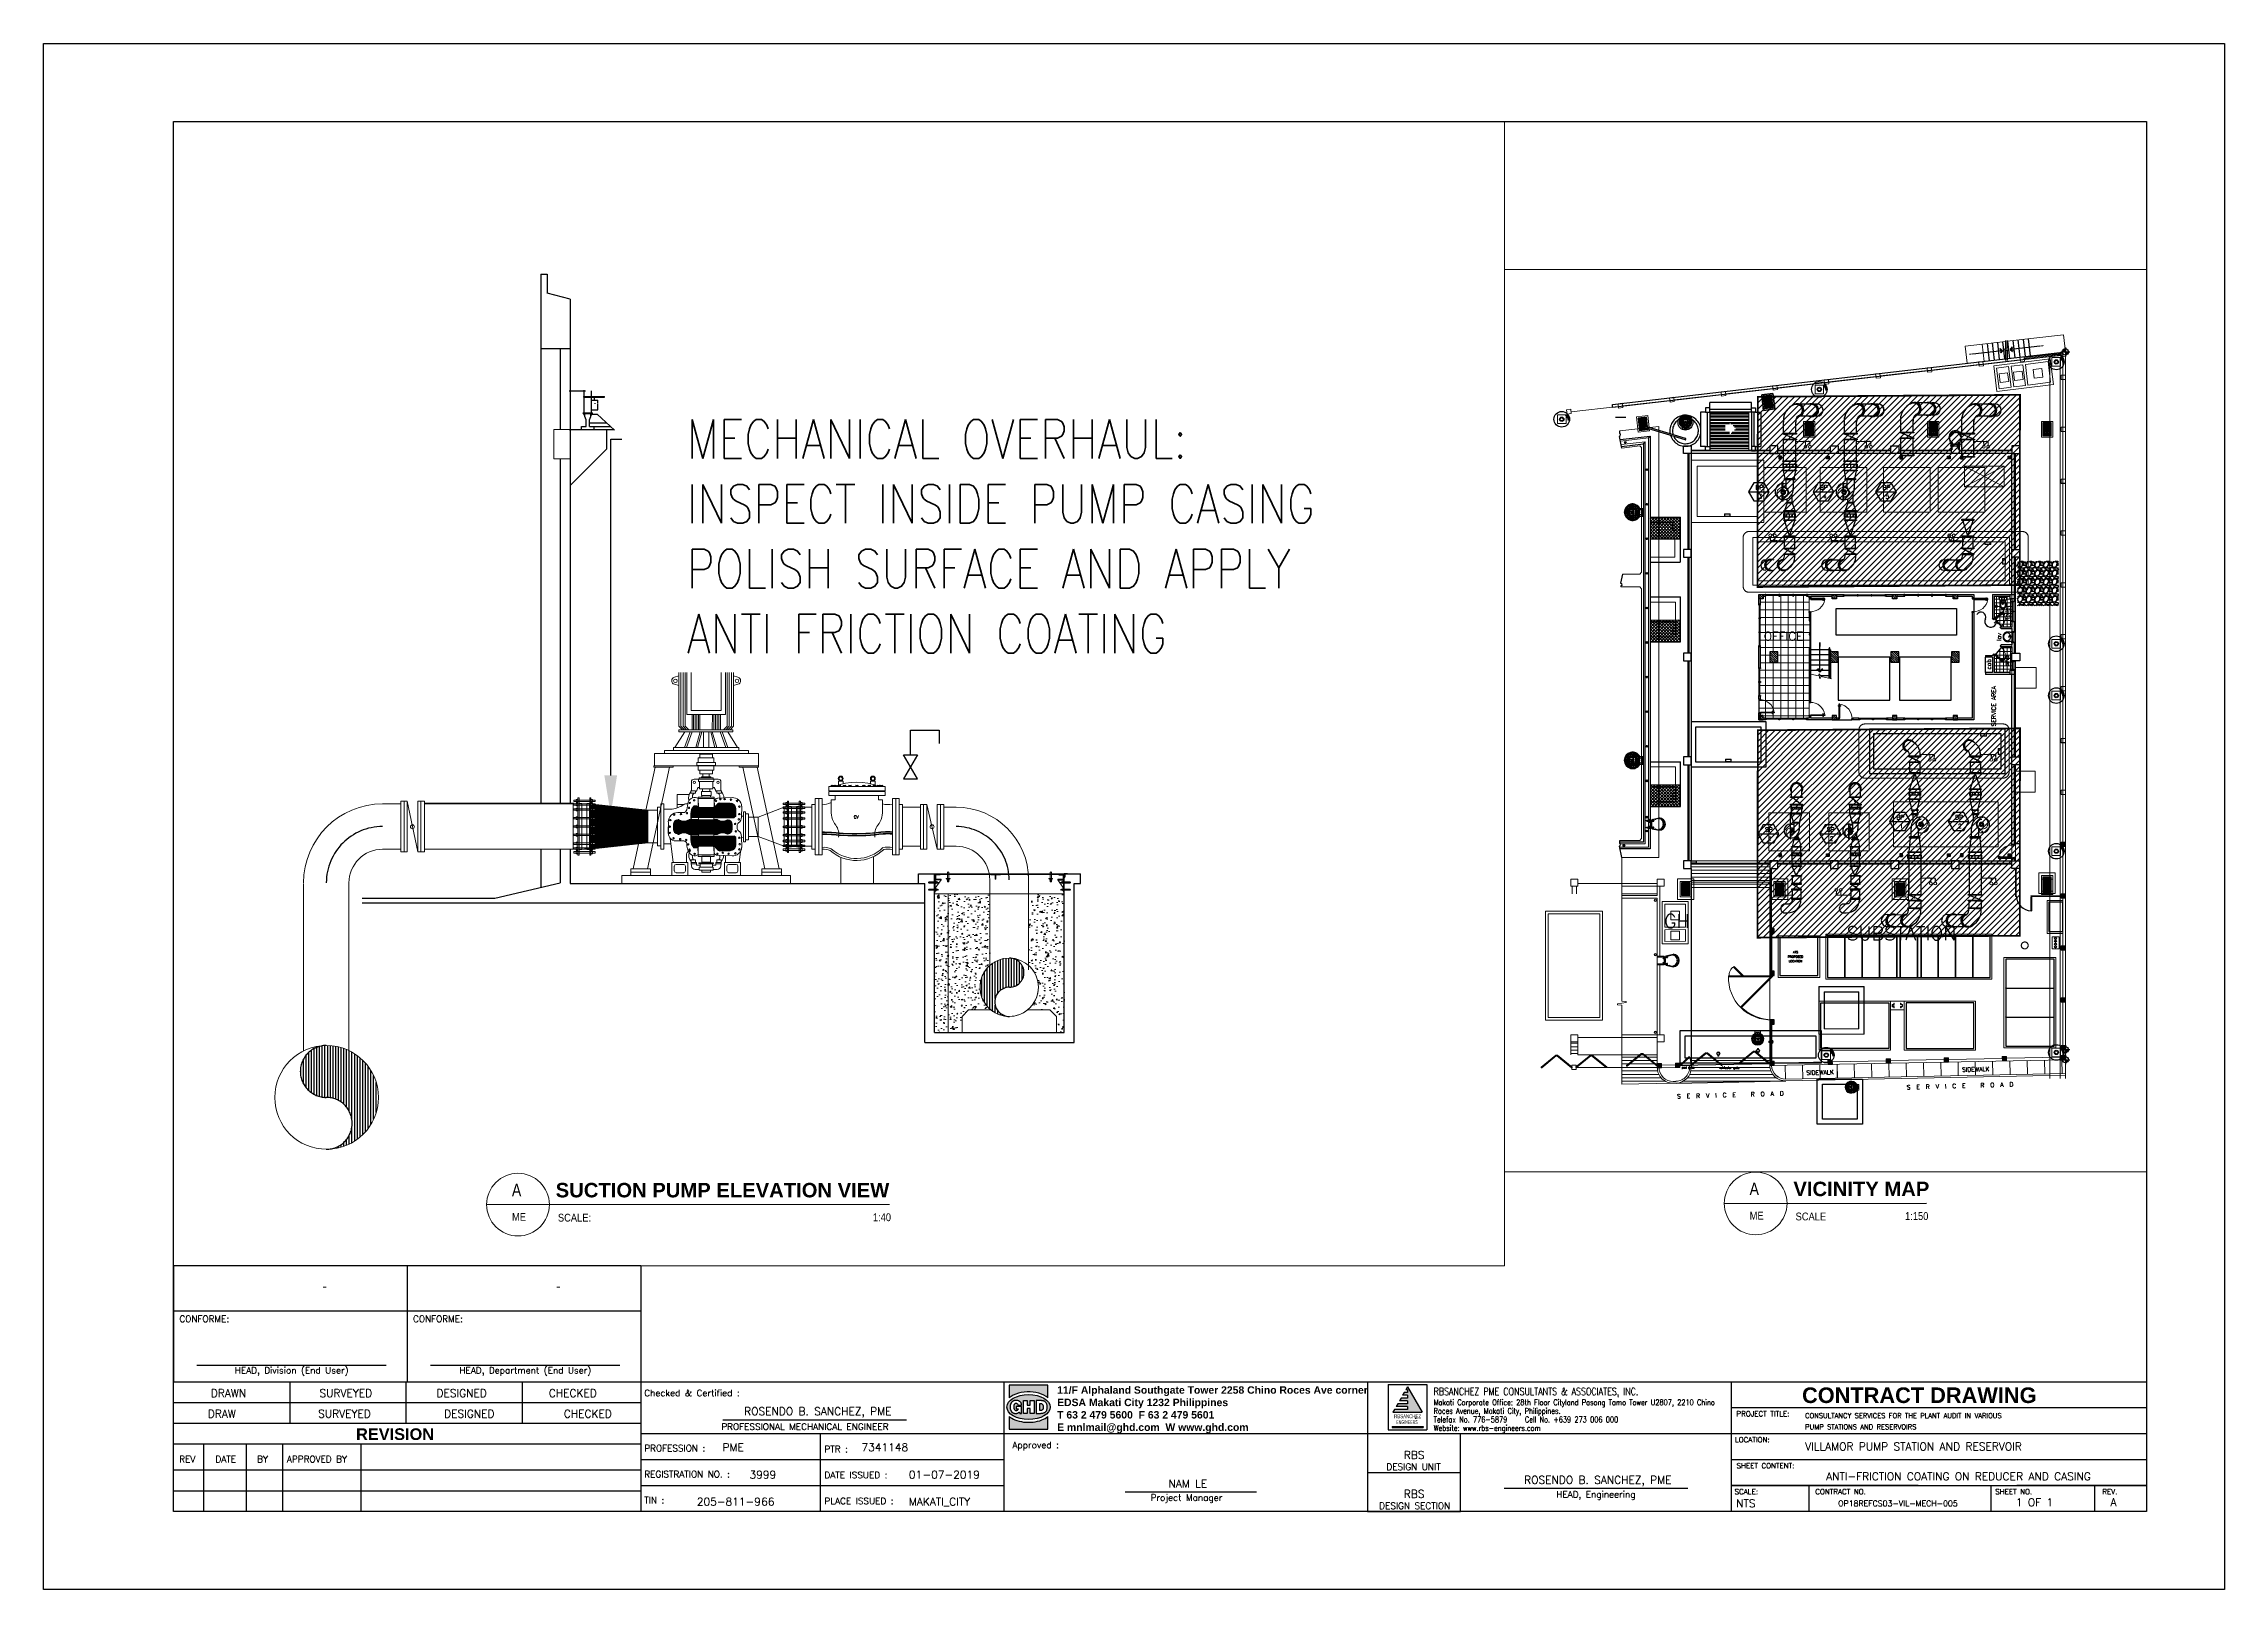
# Paper-space layout 'CONCEPTUAL' of a CAD drawing. Header units: inches, sheet in millimetres. Extents: x 23 to 864, y 4 to 600.
# The model-space entities are those that its viewports show. They can reach past a viewport. Long polylines and large blocks are cut down to what shows.
import ezdxf
from ezdxf import colors
from ezdxf.entities.mleader import LeaderData, LeaderLine
from ezdxf.enums import TextEntityAlignment as Align
from ezdxf.math import Vec2, Vec3

# ---------------------------------------------------------------- set-up
doc = ezdxf.new("R2010")
doc.units = ezdxf.units.IN
doc.header["$MEASUREMENT"] = 0
for name, pattern in [('CENTER', [2, 1.25, -0.25, 0.25, -0.25]), ('DASHED', [19.05, 12.7, -6.35]), ('HIDDEN', [0.375, 0.25, -0.125]), ('HIDDEN2', [0.1875, 0.125, -0.0625]), ('HIDDENX2', [0.75, 0.5, -0.25]), ('PHANTOM', [2.5, 1.25, -0.25, 0.25, -0.25, 0.25, -0.25])]:
    doc.linetypes.add(name, pattern=pattern)
doc.layers.get('Defpoints').update_dxf_attribs({"color": 8})
for name, color, linetype in [('1', 1, 'CENTER'), ('2', 2, 'HIDDEN'), ('71-12459_XREF-T-BLK_A1$0$BORDER', 6, 'Continuous'), ('71-12459_XREF-T-BLK_A1$0$G-25CO', 7, 'Continuous'), ('71-12459_XREF-T-BLK_A1$0$T_BLK_LINE', 1, 'Continuous'), ('71-12459_XREF-T-BLK_A1$0$T_BLK_TXT', 3, 'Continuous'), ('71-12459_XREF-T-BLK_A1$0$T_MWSI-LOGO', 2, 'Continuous'), ('71-12459_XREF-T-BLK_A1$0$TEXT', 3, 'Continuous'), ('arki', 8, 'Continuous'), ('COLUMN', 4, 'Continuous'), ('G-TX25', 3, 'Continuous'), ('HATCH', 2, 'HIDDEN'), ('M-HVAC-EQPM-NEW', 5, 'Continuous'), ('M-HVAC-PIPE-NEW', 6, 'HIDDEN2'), ('M-TTLB', 7, 'Continuous'), ('M-X-BKGD', 8, 'Continuous'), ('OPEN', 2, 'Continuous'), ('PIPE FLOOR PLAN', 252, 'Continuous'), ('RBS-TITLE-BORDER', 7, 'Continuous'), ('text', 3, 'Continuous'), ('TITLE', 7, 'Continuous'), ('VPORT', 9, 'Continuous'), ('WALL', 3, 'Continuous'), ('WINDOWS', 8, 'Continuous')]:
    doc.layers.add(name, color=color, linetype=linetype)
doc.layers.add('71-12459_XREF-T-BLK_A1$0$G-152CO', color=7, linetype='Continuous', true_color=0x0065a4)
doc.layers.add('71-12459_XREF-T-BLK_A1$0$G-252CO', color=7, linetype='Continuous', true_color=0xaaaaaa)
for name, color, linetype, lineweight in [('DIM', 251, 'Continuous', 0), ('G-ANNO-TTLB', 6, 'Continuous', 9), ('hatch3', 252, 'Continuous', 9), ('MECHANICAL', 8, 'Continuous', 0)]:
    doc.layers.add(name, color=color, linetype=linetype, lineweight=lineweight)
doc.styles.add('12', font='', dxfattribs={"height": 175})
doc.styles.add('71-12459_XREF-T-BLK_A1$0$ARIAL', font='arialbd.ttf')
doc.styles.add('71-12459_XREF-T-BLK_A1$0$ROMANT', font='romantic.ttf')
doc.styles.add('71-12459_XREF-T-BLK_A1$0$SIMPLEX', font='simplex.shx')
doc.styles.add('Arial_16', font='arial.ttf', dxfattribs={"width": 0.85, "height": 2.5})
doc.styles.add('Arial_20', font='arial.ttf', dxfattribs={"width": 0.8, "height": 4})
doc.styles.add('RomanS', font='romans.shx', dxfattribs={"width": 0.8})
doc.styles.add('SIMPLEX', font='simplex.shx')
doc.styles.add('style2', font='simplex.shx', dxfattribs={"height": 0.015})
doc.styles.get('12').set_extended_font_data('Abadi MT Condensed Light')
pattern_1 = [(45, (-419081.275, 340225.797), (-26.5165043, 26.5165043), [])]
pattern_2 = [(45, (-495337.262, 340175.797), (-26.5165043, 26.5165043), [])]
pattern_3 = [(90, (-759548.3384, -1071736.904), (-5.49926, 2e-15), [3.175, -6.35]), (210, (-759548.3384, -1071736.904), (2.74963, -4.7625), [3.175, -6.35]), (150, (-759548.3384, -1071733.729), (-2.74963, -4.7625), [3.175, -6.35])]
pattern_4 = [(360, (-513554, -265162.6), (1e-13, 437.5), []), (90, (-513554, -265162.6), (-437.5, 1e-13), [])]
pattern_5 = [(360, (-515149.84, -451037.27), (8e-14, 205), []), (90, (-515149.84, -451037.27), (-205, 8e-14), [])]
pattern_6 = [(315, (-538555.936, -525558.125), (26.5165043, 26.5165043), [])]
pattern_7 = [(315, (-538605.937, -449302.138), (26.5165043, 26.5165043), [])]
pattern_8 = [(314.5323265, (-534039.06, -527597.502), (26.732058, 26.299184), [])]
pattern_9 = [(314.5323265, (-534106.687, -524236.65), (26.732058, 26.299184), [])]
pattern_10 = [(314.5323265, (-534237.744, -517723.44), (26.732058, 26.299184), [])]
pattern_11 = [(314.5323265, (-534216.594, -518773.633), (26.732058, 26.299184), [])]
pattern_12 = [(314.5323265, (333442.89, -1806763.234), (26.732058, 26.2991839), [])]
pattern_13 = [(50, (27837.22, 83862.1), (215.17805, -18.82564), [22.5, -247.5]), (355, (27837.22, 83862.1), (-41.6254, 225.65764), [18, -198]), (100.4514, (27855.15, 83860.54), (173.5528, 206.83186), [19.12206, -210.3426]), (46.1842, (27837.22, 83922.1), (320.1723, -49.6557), [33.75, -371.25]), (96.6356, (27863.9, 83917.97), (280.3988, 292.2354), [28.6831, -315.5139]), (351.1842, (27837.22, 83922.1), (280.3986, 292.2356), [27, -297]), (21, (27867.22, 83907.1), (179.0721, -120.78567), [22.5, -247.5]), (326, (27867.22, 83907.1), (72.9946, 217.545), [18, -198]), (71.4514, (27882.15, 83897.04), (252.0668, 96.75915), [19.12206, -210.3426]), (37.5, (27837.22, 83862.104), (3.64796, 99.86816), [0, -195.6, 0, -201, 0, -198.75]), (7.5, (27837.22, 83862.1), (78.92086, 118.32351), [0, -114.6, 0, -191.1, 0, -75.75]), (327.5, (27770.32, 83862.104), (160.14673, -6.76646), [0, -75, 0, -234, 0, -310.5]), (317.5, (27740.32, 83862.1), (174.95585, 30.0315), [0, -97.5, 0, -155.4, 0, -220.5])]
pattern_14 = [(45, (-497331.358, -382511.396), (-8.83883476, 8.83883476), [])]

# ---------------------------------------------------------------- blocks, each defined once
blk = doc.blocks.new('71-12459_XREF-T-BLK_A1$0$GHD_G_1032')
at = {"layer": '71-12459_XREF-T-BLK_A1$0$G-25CO', "insert": (0, 0), "char_height": 2.25, "width": 100.3017, "attachment_point": 4, "style": '71-12459_XREF-T-BLK_A1$0$ARIAL'}
blk.add_mtext('11/F Alphaland Southgate Tower 2258 Chino Roces Ave corner EDSA Makati City 1232 Philippines\\P{\\fArial|b1|i0|c0|p34;T }63 2 479 5600  {\\fArial|b1|i0|c0|p34;F} 63 2 479 5601\\P{\\fArial|b1|i0|c0|p34;E} mnlmail@ghd.com  {\\fArial|b1|i0|c0|p34;W} www.ghd.com', dxfattribs=at)
blk = doc.blocks.new('71-12459_XREF-T-BLK_A1$0$PROJ_INFO')
at = {"layer": '71-12459_XREF-T-BLK_A1$0$TEXT', "style": '71-12459_XREF-T-BLK_A1$0$SIMPLEX'}
for tag, p in [('PROJ_TITL1', (-138.93, 38.01)), ('PROJ_TITL2', (-138.93, 33.43)), ('LOC', (-138.93, 25.83)), ('CONT_NO', (-125.49, 2.11))]:
    blk.add_attdef(tag, p, '', height=3.17, dxfattribs=at)
blk = doc.blocks.new('d2')
at = {"color": 8}
for p, q in [((607747, -250476), (607831, -250476)), ((607747, -250526), (607831, -250526)), ((607749, -250474), (607774, -250472)), ((607749, -250529), (607774, -250530)), ((607789, -250474), (607750, -250474)), ((607789, -250529), (607750, -250529)), ((607809, -250422), (607770, -250422)), ((607774, -250453), (607770, -250422)), ((607774, -250549), (607770, -250580)), ((607809, -250580), (607770, -250580)), ((607807, -250420), (607772, -250420)), ((607807, -250582), (607772, -250582)), ((607804, -250453), (607774, -250453)), ((607789, -250472), (607774, -250472)), ((607789, -250530), (607774, -250530)), ((607804, -250549), (607774, -250549)), ((607777, -250469), (607777, -250453)), ((607802, -250456), (607777, -250456)), ((607789, -250469), (607777, -250469)), ((607789, -250533), (607777, -250533)), ((607777, -250533), (607777, -250549)), ((607802, -250546), (607777, -250546)), ((607784, -250420), (607784, -250415)), ((607794, -250415), (607784, -250415)), ((607789, -250469), (607802, -250469)), ((607789, -250472), (607804, -250472)), ((607789, -250474), (607829, -250474)), ((607789, -250529), (607829, -250529)), ((607789, -250530), (607804, -250530)), ((607789, -250533), (607802, -250533)), ((607794, -250420), (607794, -250415)), ((607802, -250469), (607802, -250453)), ((607802, -250533), (607802, -250549)), ((607804, -250453), (607809, -250422)), ((607829, -250474), (607804, -250472)), ((607829, -250529), (607804, -250530)), ((607804, -250549), (607809, -250580))]:
    blk.add_line(p, q, dxfattribs=at)
for centre, radius, start, end in [((607750, -250476), 2.53, 93.9452, 180), ((607750, -250526), 2.53, 180, 266.0548), ((607772, -250422), 1.69, 90, 187.6961), ((607772, -250580), 1.69, 172.3039, 270), ((607777, -250472), 2.53, 90, 180), ((607777, -250530), 2.53, 180, 270), ((607802, -250472), 2.53, 0, 90), ((607802, -250530), 2.53, 270, 0), ((607807, -250422), 1.69, 352.3039, 90), ((607807, -250580), 1.69, 270, 7.6961), ((607829, -250476), 2.53, 0, 86.0548), ((607829, -250526), 2.53, 273.9452, 0)]:
    blk.add_arc(centre, radius, start, end, dxfattribs=at)
at = {"layer": '2'}
for points in [[(606989, -249781), (607039, -249781), (607039, -249766), (607089, -249766), (607089, -249721), (606989, -249721)], [(606989, -250511), (607039, -250511), (607039, -250526), (607089, -250526), (607089, -250571), (606989, -250571)], [(607889, -250476), (607889, -250526), (607089, -250526), (607089, -250476)]]:
    blk.add_lwpolyline(points, close=True, dxfattribs=at)
at = {"layer": 'DIM', "linetype": 'Continuous', "lineweight": 0, "ltscale": 10}
blk.add_arc((607064, -250600), 834, 8.5391, 91.7172, dxfattribs=at)
blk = doc.blocks.new('d3')
at = {"color": 8}
for p, q in [((621017, -244682), (620987, -244707)), ((621015, -244682), (620988, -244704)), ((621011, -244728), (620988, -244707)), ((621004, -244763), (621069, -244709)), ((621035, -244734), (621005, -244759)), ((621005, -244759), (621022, -244742)), ((621034, -244709), (621011, -244728)), ((621023, -244739), (621013, -244726)), ((621034, -244712), (621014, -244728)), ((621034, -244709), (621017, -244682)), ((621034, -244733), (621022, -244742)), ((621033, -244731), (621023, -244739)), ((621042, -244723), (621032, -244710)), ((621033, -244731), (621042, -244723)), ((621034, -244733), (621046, -244723)), ((621035, -244734), (621066, -244708)), ((621036, -244801), (621101, -244747)), ((621070, -244776), (621040, -244802)), ((621040, -244802), (621060, -244787)), ((621066, -244708), (621046, -244723)), ((621072, -244778), (621060, -244787)), ((621073, -244779), (621063, -244788)), ((621063, -244788), (621074, -244800)), ((621070, -244776), (621101, -244751)), ((621072, -244778), (621083, -244768)), ((621095, -244782), (621072, -244802)), ((621092, -244782), (621072, -244798)), ((621072, -244802), (621088, -244828)), ((621073, -244779), (621083, -244771)), ((621101, -244751), (621083, -244768)), ((621083, -244771), (621093, -244784)), ((621118, -244803), (621089, -244828)), ((621118, -244806), (621091, -244828)), ((621095, -244782), (621118, -244803)), ((621101, -244820), (621104, -244824)), ((621112, -244818), (621104, -244824)), ((621108, -244814), (621112, -244818))]:
    blk.add_line(p, q, dxfattribs=at)
for centre, radius, start, end in [((620989, -244706), 1.69, 129.8056, 227.5016), ((621006, -244761), 2.53, 133.7508, 219.8056), ((621016, -244683), 1.69, 32.1095, 129.8056), ((621024, -244741), 2.53, 129.8056, 219.8056), ((621038, -244800), 2.53, 219.8056, 305.8604), ((621044, -244724), 2.53, 39.8056, 129.8056), ((621062, -244786), 2.53, 219.8056, 309.8056), ((621067, -244710), 2.53, 39.8056, 125.8604), ((621081, -244769), 2.53, 309.8056, 39.8056), ((621090, -244827), 1.69, 212.1095, 309.8056), ((621099, -244749), 2.53, 313.7508, 39.8056), ((621117, -244804), 1.69, 309.8056, 47.5016)]:
    blk.add_arc(centre, radius, start, end, dxfattribs=at)
at = {"layer": '2'}
for points in [[(620653, -245056), (620685, -245095), (621145, -244710), (621113, -244672)], [(620653, -245056), (620630, -245029), (620553, -245093), (620585, -245132), (620624, -245100), (620614, -245088)], [(621037, -245517), (621059, -245544), (620982, -245608), (620950, -245570), (620989, -245538), (620998, -245549)]]:
    blk.add_lwpolyline(points, close=True, dxfattribs=at)
at = {"layer": 'DIM', "linetype": 'Continuous', "lineweight": 0, "ltscale": 10}
blk.add_arc((620633, -245052), 616, 308.6429, 33.6638, dxfattribs=at)
blk = doc.blocks.new('WC')
at = {"layer": '2'}
blk.add_lwpolyline([(621274, -244405, -0.274813), (621120, -244508, -0.274813), (620966, -244405, -0.191814), (620951, -244206), (621006, -244026, -0.298551), (620885, -243836), (620885, -243831, -0.414214), (620895, -243821), (621345, -243821, -0.414214), (621355, -243831), (621355, -243836, -0.298551), (621234, -244026), (621290, -244206, -0.191814)], format="xyb", close=True, dxfattribs=at)
at = {"layer": 'arki', "color": 8}
blk.add_lwpolyline([(621195, -243821), (621195, -244027, -0.414214), (621190, -244032), (621050, -244032, -0.414214), (621045, -244027), (621045, -243821)], format="xyb", dxfattribs=at)
for points in [[(621120, -244508, 0.274813), (621274, -244405, 0.191814), (621290, -244206), (621234, -244026), (621195, -244026), (621195, -244027, -0.414214), (621190, -244032), (621050, -244032, -0.414214), (621045, -244027), (621045, -244026), (621006, -244026), (620951, -244206, 0.191814), (620966, -244405, 0.274813)], [(621042, -244064, -1), (621058, -244064, -1)], [(621182, -244064, -1), (621198, -244064, -1)]]:
    blk.add_lwpolyline(points, format="xyb", close=True, dxfattribs=at)
at = {"layer": 'arki', "color": 8, "flags": 128}
blk.add_lwpolyline([(621120, -244117, -0.124746), (621168, -244129, -0.105774), (621212, -244166, -0.08674), (621240, -244220, -0.076839), (621250, -244287, -0.076839), (621240, -244354, -0.08674), (621212, -244407, -0.105774), (621168, -244445, -0.124746), (621120, -244457, -0.124746), (621072, -244445, -0.105774), (621028, -244407, -0.08674), (621000, -244354, -0.076839), (620990, -244287, -0.076839), (621000, -244220, -0.08674), (621028, -244166, -0.105774), (621072, -244129, -0.124746)], format="xyb", close=True, dxfattribs=at)
at = {"layer": 'arki', "color": 8}
for centre in [(621050, -244064), (621190, -244064)]:
    blk.add_circle(centre, 8, dxfattribs=at)
at = {"layer": 'DIM', "linetype": 'Continuous', "lineweight": 0, "ltscale": 10}
for p, q in [((620885, -243836), (620885, -243831)), ((621345, -243821), (620895, -243821)), ((621355, -243836), (621355, -243831))]:
    blk.add_line(p, q, dxfattribs=at)
for points in [[(621250, -244287, -0.076839), (621240, -244354), (621240, -244354, -0.08674), (621212, -244407, -0.105774), (621168, -244445, -0.124747), (621120, -244457, -0.124746), (621072, -244445, -0.105774), (621028, -244407, -0.08674), (621000, -244354), (621000, -244354, -0.076839), (620990, -244287, -0.076839), (621000, -244220, -0.08674), (621028, -244166, -0.105774), (621072, -244129), (621072, -244129, -0.124746), (621120, -244117, -0.124747), (621168, -244129), (621168, -244129, -0.105774), (621212, -244166, -0.08674), (621240, -244220, -0.076839)], [(621042, -244064, -1), (621058, -244064, -1)], [(621182, -244064, -1), (621198, -244064, -1)]]:
    blk.add_lwpolyline(points, format="xyb", close=True, dxfattribs=at)
for centre, radius in [((621120, -244209), 40.4), ((621120, -243956), 13.2)]:
    blk.add_circle(centre, radius, dxfattribs=at)
for centre, radius, start, end in [((620895, -243831), 10.1, 90, 180), ((621091, -243839), 205, 179.257, 245.7491), ((621150, -243839), 205, 294.2509, 0.743), ((621345, -243831), 10.1, 0, 90)]:
    blk.add_arc(centre, radius, start, end, dxfattribs=at)
blk = doc.blocks.new('123')
h = blk.add_hatch()
h.set_pattern_fill('ANSI31', color=256, scale=700, style=0)
h.paths.add_polyline_path([(-765821, -1058026), (-766071, -1058026), (-766071, -1058276), (-765821, -1058276)])
h = blk.add_hatch()
h.set_pattern_fill('ANSI31', color=256, scale=700, style=0)
h.paths.add_polyline_path([(-758821, -1058026), (-759071, -1058026), (-759071, -1058276), (-758821, -1058276)])
h = blk.add_hatch()
h.set_pattern_fill('ANSI31', color=256, scale=700, style=0)
h.paths.add_polyline_path([(-762146, -1058676), (-762746, -1058676), (-762746, -1059126), (-762146, -1059126)])
blk.add_hatch(color=8).paths.add_polyline_path([(-763149, -1061745), (-763115, -1061712), (-763256, -1061571), (-763115, -1061430), (-763149, -1061396), (-763323, -1061571)])
blk.add_hatch(color=8).paths.add_polyline_path([(-763149, -1061745), (-763115, -1061712), (-763256, -1061571), (-763115, -1061430), (-763149, -1061396), (-763323, -1061571)])
h = blk.add_hatch()
h.set_pattern_fill('ANSI31', color=256, scale=700, style=0)
h.paths.add_polyline_path([(-765821, -1062276), (-766071, -1062276), (-766071, -1062526), (-765821, -1062526)])
h = blk.add_hatch()
h.set_pattern_fill('ANSI31', color=256, scale=700, style=0)
h.paths.add_polyline_path([(-762146, -1062176), (-762746, -1062176), (-762746, -1062626), (-762146, -1062626)])
h = blk.add_hatch()
h.set_pattern_fill('ANSI31', color=256, scale=700, style=0)
h.paths.add_polyline_path([(-758821, -1062276), (-759071, -1062276), (-759071, -1062526), (-758821, -1062526)])
h = blk.add_hatch()
h.set_pattern_fill('ANSI31', color=256, scale=700, style=0)
h.paths.add_polyline_path([(-762146, -1065676), (-762746, -1065676), (-762746, -1066126), (-762146, -1066126)])
h = blk.add_hatch()
h.set_pattern_fill('ANSI31', color=256, scale=700, style=0)
h.paths.add_polyline_path([(-765821, -1065776), (-766071, -1065776), (-766071, -1066026), (-765821, -1066026)])
h = blk.add_hatch()
h.set_pattern_fill('ANSI31', color=256, scale=700, style=0)
h.paths.add_polyline_path([(-758821, -1065776), (-759071, -1065776), (-759071, -1066026), (-758821, -1066026)])
h = blk.add_hatch()
h.set_pattern_fill('ANSI31', color=256, scale=700, style=0)
h.paths.add_polyline_path([(-765821, -1069276), (-766071, -1069276), (-766071, -1069526), (-765821, -1069526)])
h = blk.add_hatch()
h.set_pattern_fill('ANSI31', color=256, scale=700, style=0)
h.paths.add_polyline_path([(-762146, -1069176), (-762746, -1069176), (-762746, -1069626), (-762146, -1069626)])
h = blk.add_hatch()
h.set_pattern_fill('ANSI31', color=256, scale=700, style=0)
h.paths.add_polyline_path([(-758821, -1069276), (-759071, -1069276), (-759071, -1069526), (-758821, -1069526)])
at = {"layer": 'DIM', "linetype": 'Continuous', "lineweight": 0, "ltscale": 10}
h = blk.add_hatch(dxfattribs=at)
h.set_pattern_fill('ANSI31', color=8, scale=300, angle=-90.4677, style=0)
h.set_pattern_definition(pattern_10)
h.paths.add_polyline_path([(-785951, -1052408), (-785956, -1052158), (-786206, -1052163), (-786201, -1052413)])
h = blk.add_hatch(dxfattribs=at)
h.set_pattern_fill('ANSI31', color=8, scale=300, angle=-90.4677, style=0)
h.set_pattern_definition(pattern_10)
h.paths.add_polyline_path([(-785951, -1052408), (-785956, -1052158), (-786206, -1052163), (-786201, -1052413)])
h = blk.add_hatch(dxfattribs=at)
h.set_pattern_fill('ANSI31', color=8, scale=300, angle=-90.4677, style=0)
h.set_pattern_definition(pattern_11)
h.paths.add_polyline_path([(-785930, -1053458), (-785935, -1053208), (-786185, -1053213), (-786180, -1053463)])
h = blk.add_hatch(dxfattribs=at)
h.set_pattern_fill('ANSI31', color=8, scale=300, angle=-90.4677, style=0)
h.set_pattern_definition(pattern_11)
h.paths.add_polyline_path([(-785930, -1053458), (-785935, -1053208), (-786185, -1053213), (-786180, -1053463)])
h = blk.add_hatch(dxfattribs=at)
h.set_pattern_fill('ANSI37', color=8, scale=3500, angle=-45, style=0)
h.set_pattern_definition(pattern_4)
h.paths.add_polyline_path([(-760358, -1060981), (-760358, -1060951), (-760308, -1060951), (-759871, -1060951), (-759811, -1060951), (-759081, -1060951), (-759021, -1060951), (-758921, -1060951), (-758921, -1060797), (-758891, -1060797), (-758891, -1060047), (-758921, -1060047), (-758921, -1059997), (-758891, -1059997), (-758891, -1059247), (-758921, -1059247), (-758921, -1059197), (-758891, -1059197), (-758891, -1058447), (-758921, -1058447), (-758921, -1058397), (-758921, -1058276), (-759071, -1058276), (-759071, -1058126), (-759433, -1058126), (-759433, -1058096), (-760183, -1058096), (-760183, -1058126), (-760233, -1058126), (-760233, -1058096), (-760983, -1058096), (-760983, -1058126), (-761033, -1058126), (-761033, -1058096), (-761783, -1058096), (-761783, -1058126), (-761833, -1058126), (-763058, -1058126), (-763108, -1058126), (-763108, -1058096), (-763858, -1058096), (-763858, -1058126), (-763908, -1058126), (-763908, -1058096), (-764658, -1058096), (-764658, -1058126), (-764708, -1058126), (-764871, -1058126), (-764916, -1058126, -0.362704), (-765626, -1058926), (-765676, -1058926), (-765676, -1058869, -0.394295), (-765678, -1058866), (-765680, -1058842, -0.414214), (-765683, -1058839), (-765699, -1058839), (-765699, -1058842), (-765730, -1058846), (-765730, -1058810, -1.069611), (-765730, -1058807), (-765696, -1058812), (-765696, -1058814), (-765683, -1058814, -0.414214), (-765680, -1058811), (-765678, -1058787, -0.394298), (-765676, -1058784), (-765676, -1058126), (-765721, -1058126), (-765821, -1058126), (-765821, -1058276), (-765971, -1058276), (-765971, -1058447), (-766001, -1058447), (-766001, -1059197), (-765971, -1059197), (-765971, -1059247), (-766001, -1059247), (-766001, -1059997), (-765971, -1059997), (-765971, -1060047), (-766001, -1060047), (-766001, -1060797), (-765971, -1060797), (-765971, -1060847), (-765971, -1060951), (-765871, -1060951), (-765811, -1060951), (-765081, -1060951), (-765021, -1060951), (-761908, -1060951), (-761908, -1060981), (-761158, -1060981), (-761158, -1060951), (-761108, -1060951), (-761108, -1060981)])
h.paths.add_polyline_path([(-762146, -1059126), (-762746, -1059126), (-762746, -1058676), (-762146, -1058676)], flags=16)
h.paths.add_polyline_path([(-764916, -1058126), (-764916, -1058076), (-764921, -1058076), (-764931, -1058076), (-764931, -1058026), (-765661, -1058026), (-765661, -1058076), (-765676, -1058076), (-765676, -1058126), (-765626, -1058126), (-765626, -1058784, -0.394298), (-765623, -1058787), (-765622, -1058811, -0.414214), (-765619, -1058814), (-765606, -1058814), (-765606, -1058839), (-765619, -1058839, -0.414214), (-765622, -1058842), (-765623, -1058866, -0.394295), (-765626, -1058869), (-765626, -1058926, 0.362704)])
h.paths.add_polyline_path([(-765570, -1058809), (-765570, -1058809, 0.000173)], flags=16)
h.paths.add_polyline_path([(-765572, -1058807), (-765603, -1058811), (-765603, -1058842), (-765572, -1058846), (-765572, -1058846, -1), (-765572, -1058843)], flags=16)
h = blk.add_hatch(dxfattribs=at)
h.set_pattern_fill('ANSI37', color=8, scale=3500, angle=-45, style=0)
h.set_pattern_definition(pattern_4)
h.paths.add_polyline_path([(-760358, -1060981), (-760358, -1060951), (-760308, -1060951), (-759871, -1060951), (-759811, -1060951), (-759081, -1060951), (-759021, -1060951), (-758921, -1060951), (-758921, -1060797), (-758891, -1060797), (-758891, -1060047), (-758921, -1060047), (-758921, -1059997), (-758891, -1059997), (-758891, -1059247), (-758921, -1059247), (-758921, -1059197), (-758891, -1059197), (-758891, -1058447), (-758921, -1058447), (-758921, -1058397), (-758921, -1058276), (-759071, -1058276), (-759071, -1058126), (-759433, -1058126), (-759433, -1058096), (-760183, -1058096), (-760183, -1058126), (-760233, -1058126), (-760233, -1058096), (-760983, -1058096), (-760983, -1058126), (-761033, -1058126), (-761033, -1058096), (-761783, -1058096), (-761783, -1058126), (-761833, -1058126), (-763058, -1058126), (-763108, -1058126), (-763108, -1058096), (-763858, -1058096), (-763858, -1058126), (-763908, -1058126), (-763908, -1058096), (-764658, -1058096), (-764658, -1058126), (-764708, -1058126), (-764871, -1058126), (-764916, -1058126, -0.362704), (-765626, -1058926), (-765676, -1058926), (-765676, -1058869, -0.394295), (-765678, -1058866), (-765680, -1058842, -0.414214), (-765683, -1058839), (-765699, -1058839), (-765699, -1058842), (-765730, -1058846), (-765730, -1058810, -1.069611), (-765730, -1058807), (-765696, -1058812), (-765696, -1058814), (-765683, -1058814, -0.414214), (-765680, -1058811), (-765678, -1058787, -0.394298), (-765676, -1058784), (-765676, -1058126), (-765721, -1058126), (-765821, -1058126), (-765821, -1058276), (-765971, -1058276), (-765971, -1058447), (-766001, -1058447), (-766001, -1059197), (-765971, -1059197), (-765971, -1059247), (-766001, -1059247), (-766001, -1059997), (-765971, -1059997), (-765971, -1060047), (-766001, -1060047), (-766001, -1060797), (-765971, -1060797), (-765971, -1060847), (-765971, -1060951), (-765871, -1060951), (-765811, -1060951), (-765081, -1060951), (-765021, -1060951), (-761908, -1060951), (-761908, -1060981), (-761158, -1060981), (-761158, -1060951), (-761108, -1060951), (-761108, -1060981)])
h.paths.add_polyline_path([(-762146, -1059126), (-762746, -1059126), (-762746, -1058676), (-762146, -1058676)], flags=16)
h.paths.add_polyline_path([(-764916, -1058126), (-764916, -1058076), (-764921, -1058076), (-764931, -1058076), (-764931, -1058026), (-765661, -1058026), (-765661, -1058076), (-765676, -1058076), (-765676, -1058126), (-765626, -1058126), (-765626, -1058784, -0.394298), (-765623, -1058787), (-765622, -1058811, -0.414214), (-765619, -1058814), (-765606, -1058814), (-765606, -1058839), (-765619, -1058839, -0.414214), (-765622, -1058842), (-765623, -1058866, -0.394295), (-765626, -1058869), (-765626, -1058926, 0.362704)])
h.paths.add_polyline_path([(-765570, -1058809), (-765570, -1058809, 0.000173)], flags=16)
h.paths.add_polyline_path([(-765572, -1058807), (-765603, -1058811), (-765603, -1058842), (-765572, -1058846), (-765572, -1058846, -1), (-765572, -1058843)], flags=16)
h = blk.add_hatch(dxfattribs=at)
h.set_pattern_fill('ANSI31', color=8, scale=300, angle=-90.4677, style=0)
h.set_pattern_definition(pattern_9)
h.paths.add_polyline_path([(-785820, -1058921), (-785825, -1058671), (-786075, -1058676), (-786070, -1058926)])
h = blk.add_hatch(dxfattribs=at)
h.set_pattern_fill('ANSI31', color=8, scale=300, angle=-90.4677, style=0)
h.set_pattern_definition(pattern_9)
h.paths.add_polyline_path([(-785820, -1058921), (-785825, -1058671), (-786075, -1058676), (-786070, -1058926)])
h = blk.add_hatch(dxfattribs=at)
h.set_pattern_fill('ANSI31', color=256, scale=300, angle=-90, style=0)
h.set_pattern_definition(pattern_7)
h.paths.add_polyline_path([(-783423, -1058926), (-783423, -1058676), (-783673, -1058676), (-783673, -1058926)])
h = blk.add_hatch(dxfattribs=at)
h.set_pattern_fill('ANSI31', color=256, scale=300, angle=-90, style=0)
h.set_pattern_definition(pattern_7)
h.paths.add_polyline_path([(-783423, -1058926), (-783423, -1058676), (-783673, -1058676), (-783673, -1058926)])
h = blk.add_hatch(dxfattribs=at)
h.set_pattern_fill('ANSI31', color=256, scale=300, angle=-90, style=0)
h.set_pattern_definition(pattern_7)
h.paths.add_polyline_path([(-780606, -1058926), (-780606, -1058676), (-780856, -1058676), (-780856, -1058926)])
h = blk.add_hatch(dxfattribs=at)
h.set_pattern_fill('ANSI31', color=256, scale=300, angle=-90, style=0)
h.set_pattern_definition(pattern_7)
h.paths.add_polyline_path([(-780606, -1058926), (-780606, -1058676), (-780856, -1058676), (-780856, -1058926)])
h = blk.add_hatch(dxfattribs=at)
h.set_pattern_fill('ANSI31', color=256, scale=300, angle=-90, style=0)
h.set_pattern_definition(pattern_6)
h.paths.add_polyline_path([(-778171, -1058926), (-778171, -1058676), (-778421, -1058676), (-778421, -1058926)])
h = blk.add_hatch(dxfattribs=at)
h.set_pattern_fill('ANSI31', color=256, scale=300, angle=-90, style=0)
h.set_pattern_definition(pattern_6)
h.paths.add_polyline_path([(-778171, -1058926), (-778171, -1058676), (-778421, -1058676), (-778421, -1058926)])
h = blk.add_hatch(dxfattribs=at)
h.set_pattern_fill('ANSI31', color=8, scale=300, angle=-90.4677, style=0)
h.set_pattern_definition(pattern_8)
h.paths.add_polyline_path([(-785752, -1062282), (-785757, -1062032), (-786007, -1062037), (-786002, -1062287)])
h = blk.add_hatch(dxfattribs=at)
h.set_pattern_fill('ANSI31', color=8, scale=300, angle=-90.4677, style=0)
h.set_pattern_definition(pattern_8)
h.paths.add_polyline_path([(-785752, -1062282), (-785757, -1062032), (-786007, -1062037), (-786002, -1062287)])
h = blk.add_hatch(dxfattribs=at)
h.set_pattern_fill('ANSI31', color=256, scale=300, angle=-90.4677, style=0)
h.set_pattern_definition(pattern_8)
h.paths.add_polyline_path([(-785685, -1065644), (-785690, -1065394), (-785940, -1065399), (-785935, -1065649)])
h = blk.add_hatch(dxfattribs=at)
h.set_pattern_fill('ANSI31', color=256, scale=300, angle=-90.4677, style=0)
h.set_pattern_definition(pattern_8)
h.paths.add_polyline_path([(-785685, -1065644), (-785690, -1065394), (-785940, -1065399), (-785935, -1065649)])
h = blk.add_hatch(dxfattribs=at)
h.set_pattern_fill('ANSI31', color=256, scale=300, angle=-90.4677, style=0)
h.set_pattern_definition(pattern_8)
h.paths.add_polyline_path([(-785617, -1069005), (-785622, -1068755), (-785872, -1068760), (-785867, -1069010)])
h = blk.add_hatch(dxfattribs=at)
h.set_pattern_fill('ANSI31', color=256, scale=300, angle=-90.4677, style=0)
h.set_pattern_definition(pattern_8)
h.paths.add_polyline_path([(-785617, -1069005), (-785622, -1068755), (-785872, -1068760), (-785867, -1069010)])
h = blk.add_hatch(dxfattribs=at)
h.set_pattern_fill('ANSI37', color=8, scale=1640, angle=-45, style=0)
h.set_pattern_definition(pattern_5)
h.paths.add_polyline_path([(-762221, -1072676), (-761846, -1072676), (-761846, -1072098), (-761848, -1072096), (-761875, -1072074, -0.377348), (-762681, -1072183), (-762720, -1072151), (-762683, -1072107, -0.394295), (-762684, -1072103), (-762669, -1072083, -0.414214), (-762669, -1072080), (-762682, -1072069), (-762683, -1072071), (-762710, -1072054), (-762687, -1072027, -1.069611), (-762685, -1072025), (-762662, -1072050), (-762664, -1072051), (-762653, -1072060, -0.414214), (-762650, -1072060), (-762633, -1072042, -0.394298), (-762629, -1072042), (-762336, -1071690), (-762363, -1071667), (-762382, -1071651), (-763346, -1071651), (-763346, -1072576), (-763196, -1072576), (-763196, -1072676), (-763146, -1072676), (-763146, -1072706), (-762721, -1072706), (-762721, -1072676), (-762671, -1072676)])
h.paths.add_polyline_path([(-762688, -1072025, -17.3159), (-762688, -1072025, -0.525772), (-762685, -1072025, 0.454021), (-762688, -1072025)], flags=17)
h.paths.add_polyline_path([(-761875, -1072074), (-762297, -1071722), (-762591, -1072074, -0.394298), (-762590, -1072077), (-762605, -1072097, -0.414214), (-762604, -1072101), (-762594, -1072109), (-762610, -1072129), (-762621, -1072120, -0.414214), (-762624, -1072121), (-762641, -1072138, -0.394295), (-762645, -1072139), (-762681, -1072183, 0.377348)], flags=16)
h.paths.add_polyline_path([(-762564, -1072128), (-762564, -1072128, 0.000173)], flags=0)
h.paths.add_polyline_path([(-762586, -1072153), (-762564, -1072126), (-762590, -1072109), (-762610, -1072132), (-762589, -1072156), (-762589, -1072156, -1)], flags=0)
h = blk.add_hatch(dxfattribs=at)
h.set_pattern_fill('ANSI37', color=8, scale=1640, angle=-45, style=0)
h.set_pattern_definition(pattern_5)
h.paths.add_polyline_path([(-762221, -1072676), (-761846, -1072676), (-761846, -1072098), (-761848, -1072096), (-761875, -1072074, -0.377348), (-762681, -1072183), (-762720, -1072151), (-762683, -1072107, -0.394295), (-762684, -1072103), (-762669, -1072083, -0.414214), (-762669, -1072080), (-762682, -1072069), (-762683, -1072071), (-762710, -1072054), (-762687, -1072027, -1.069611), (-762685, -1072025), (-762662, -1072050), (-762664, -1072051), (-762653, -1072060, -0.414214), (-762650, -1072060), (-762633, -1072042, -0.394298), (-762629, -1072042), (-762336, -1071690), (-762363, -1071667), (-762382, -1071651), (-763346, -1071651), (-763346, -1072576), (-763196, -1072576), (-763196, -1072676), (-763146, -1072676), (-763146, -1072706), (-762721, -1072706), (-762721, -1072676), (-762671, -1072676)])
h.paths.add_polyline_path([(-762688, -1072025, -17.3159), (-762688, -1072025, -0.525772), (-762685, -1072025, 0.454021), (-762688, -1072025)], flags=17)
h.paths.add_polyline_path([(-761875, -1072074), (-762297, -1071722), (-762591, -1072074, -0.394298), (-762590, -1072077), (-762605, -1072097, -0.414214), (-762604, -1072101), (-762594, -1072109), (-762610, -1072129), (-762621, -1072120, -0.414214), (-762624, -1072121), (-762641, -1072138, -0.394295), (-762645, -1072139), (-762681, -1072183, 0.377348)], flags=16)
h.paths.add_polyline_path([(-762564, -1072128), (-762564, -1072128, 0.000173)], flags=0)
h.paths.add_polyline_path([(-762586, -1072153), (-762564, -1072126), (-762590, -1072109), (-762610, -1072132), (-762589, -1072156), (-762589, -1072156, -1)], flags=0)
h = blk.add_hatch(dxfattribs=at)
h.set_pattern_fill('ANSI31', color=256, scale=300, angle=-90.4677, style=0)
h.set_pattern_definition(pattern_8)
h.paths.add_polyline_path([(-785549, -1072366), (-785554, -1072117), (-785804, -1072122), (-785799, -1072371)])
h = blk.add_hatch(dxfattribs=at)
h.set_pattern_fill('ANSI31', color=256, scale=300, angle=-90.4677, style=0)
h.set_pattern_definition(pattern_8)
h.paths.add_polyline_path([(-785549, -1072366), (-785554, -1072117), (-785804, -1072122), (-785799, -1072371)])
at = {"layer": 'DIM', "ltscale": 10}
h = blk.add_hatch(dxfattribs=at)
h.set_pattern_fill('ANSI31', color=256, scale=300, angle=269.5323, style=0)
h.set_pattern_definition(pattern_12)
h.paths.add_polyline_path([(-785481, -1075766), (-785481, -1075516), (-785731, -1075516), (-785731, -1075766)])
at = {"layer": 'DIM', "linetype": 'Continuous', "lineweight": 0, "ltscale": 10}
h = blk.add_hatch(dxfattribs=at)
h.set_pattern_fill('ANSI31', color=256, scale=300, angle=-90.4677, style=0)
h.set_pattern_definition([(314.5323265, (333442.89, -1806763.234), (26.732058, 26.2991839), [])])
h.paths.add_polyline_path([(-784902, -1075766), (-784902, -1075516), (-785152, -1075516), (-785152, -1075766)])
at = {"layer": 'DIM', "ltscale": 10}
h = blk.add_hatch(dxfattribs=at)
h.set_pattern_fill('ANSI31', color=256, scale=300, angle=269.5323, style=0)
h.set_pattern_definition(pattern_12)
h.paths.add_polyline_path([(-782145, -1075766), (-782145, -1075516), (-782395, -1075516), (-782395, -1075766)])
h.paths.add_polyline_path([(-779145, -1075766), (-779145, -1075516), (-779395, -1075516), (-779395, -1075766)])
h = blk.add_hatch(dxfattribs=at)
h.set_pattern_fill('ANSI31', color=256, scale=300, angle=269.5323, style=0)
h.set_pattern_definition(pattern_12)
h.paths.add_polyline_path([(-776145, -1075766), (-776145, -1075516), (-776395, -1075516), (-776395, -1075766)])
h.paths.add_polyline_path([(-773145, -1075766), (-773145, -1075616), (-773395, -1075616), (-773395, -1075766)])
h.paths.add_polyline_path([(-773145, -1075616), (-773145, -1075516), (-773395, -1075516), (-773395, -1075616)])
at = {"layer": 'OPEN'}
h = blk.add_hatch(dxfattribs=at)
h.set_pattern_fill('HEX', color=8, angle=90, style=0)
h.set_pattern_definition(pattern_3)
h.paths.add_polyline_path([(-759508, -1071737, 1), (-759508, -1071817, 1)])
h = blk.add_hatch(dxfattribs=at)
h.set_pattern_fill('HEX', color=8, angle=90, style=0)
h.set_pattern_definition(pattern_3)
h.paths.add_polyline_path([(-759508, -1071737, 1), (-759508, -1071817, 1)])
for p, q in [((-747981, -1049571), (-747830, -1049571)), ((-774045, -1050112), (-773390, -1049970)), ((-773390, -1049970), (-773355, -1050016)), ((-773355, -1050016), (-773254, -1050042)), ((-773254, -1050042), (-773219, -1049994)), ((-773219, -1049994), (-773045, -1049991)), ((-758333, -1050061), (-758391, -1050060)), ((-758298, -1050109), (-758333, -1050061)), ((-758196, -1050082), (-758298, -1050109)), ((-758162, -1050037), (-758196, -1050082)), ((-757641, -1050150), (-758162, -1050037)), ((-750354, -1050114), (-749691, -1049970)), ((-749691, -1049970), (-749656, -1050016)), ((-749656, -1050016), (-749554, -1050042)), ((-749554, -1050042), (-749520, -1049994)), ((-749520, -1049994), (-749362, -1049992))]:
    blk.add_line(p, q)
at = {"color": 8, "linetype": 'Continuous', "ltscale": 300}
for p, q in [((-750256, -1050093), (-750110, -1051356)), ((-750256, -1050093), (-750110, -1051356)), ((-750110, -1051356), (-773145, -1051356)), ((-750110, -1051356), (-773145, -1051356))]:
    blk.add_line(p, q, dxfattribs=at)
at = {"ltscale": 10}
for p, q in [((-749773, -1051656), (-749661, -1051756)), ((-787084, -1053244), (-786957, -1059594)), ((-786058, -1053461), (-785950, -1058674)), ((-768496, -1056441), (-768496, -1056101)), ((-768496, -1056441), (-768496, -1056101)), ((-754306, -1056386), (-754306, -1056046)), ((-754306, -1056386), (-754306, -1056046)), ((-750271, -1057851), (-750271, -1058151)), ((-766871, -1070856), (-766871, -1071196)), ((-766871, -1070856), (-766871, -1071196)), ((-755780, -1071106), (-755780, -1071446)), ((-755780, -1071106), (-755780, -1071446)), ((-767739, -1072026), (-768079, -1072026)), ((-767739, -1072026), (-768079, -1072026)), ((-756736, -1072276), (-757076, -1072276)), ((-756736, -1072276), (-757076, -1072276))]:
    blk.add_line(p, q, dxfattribs=at)
at = {"color": 8}
for p, q in [((-763149, -1061397), (-763323, -1061571)), ((-763149, -1061397), (-763323, -1061571)), ((-763323, -1061571), (-763148, -1061745)), ((-763323, -1061571), (-763148, -1061745)), ((-763115, -1061430), (-763256, -1061571)), ((-763115, -1061430), (-763256, -1061571)), ((-763256, -1061571), (-763115, -1061712)), ((-763256, -1061571), (-763115, -1061712)), ((-774132, -1071996), (-774132, -1071961)), ((-774132, -1071996), (-774132, -1071961)), ((-774099, -1071963), (-774130, -1071959)), ((-774130, -1071998), (-774130, -1071959)), ((-774099, -1071963), (-774130, -1071959)), ((-774130, -1071998), (-774130, -1071959)), ((-774099, -1071994), (-774130, -1071998)), ((-774099, -1071994), (-774130, -1071998)), ((-774099, -1071994), (-774099, -1071963)), ((-774099, -1071994), (-774099, -1071963)), ((-774083, -1071966), (-774099, -1071966)), ((-774083, -1071966), (-774099, -1071966)), ((-774083, -1071991), (-774099, -1071991)), ((-774083, -1071991), (-774099, -1071991)), ((-774096, -1071991), (-774096, -1071966)), ((-774096, -1071991), (-774096, -1071966)), ((-774083, -1071978), (-774083, -1071966)), ((-774083, -1071978), (-774083, -1071966)), ((-774083, -1071978), (-774083, -1071991)), ((-774083, -1071978), (-774083, -1071991)), ((-774078, -1071939), (-774080, -1071963)), ((-774078, -1071939), (-774080, -1071963)), ((-774080, -1071978), (-774080, -1071963)), ((-774080, -1071978), (-774080, -1071963)), ((-774080, -1071978), (-774080, -1071994)), ((-774080, -1071978), (-774080, -1071994)), ((-774078, -1072018), (-774080, -1071994)), ((-774078, -1072018), (-774080, -1071994)), ((-774078, -1071978), (-774078, -1071939)), ((-774078, -1071978), (-774078, -1071939)), ((-774078, -1071978), (-774078, -1072018)), ((-774078, -1071978), (-774078, -1072018)), ((-774076, -1071936), (-774076, -1072021)), ((-774076, -1071936), (-774076, -1072021)), ((-774026, -1071936), (-774026, -1072021)), ((-774026, -1071936), (-774026, -1072021)), ((-774023, -1071978), (-774023, -1071939)), ((-774023, -1071939), (-774022, -1071963)), ((-774023, -1071978), (-774023, -1071939)), ((-774023, -1071939), (-774022, -1071963)), ((-774023, -1071978), (-774023, -1072018)), ((-774023, -1071978), (-774023, -1072018)), ((-774023, -1072018), (-774022, -1071994)), ((-774023, -1072018), (-774022, -1071994)), ((-774022, -1071978), (-774022, -1071963)), ((-774022, -1071978), (-774022, -1071963)), ((-774022, -1071978), (-774022, -1071994)), ((-774022, -1071978), (-774022, -1071994)), ((-774019, -1071978), (-774019, -1071966)), ((-774019, -1071966), (-774003, -1071966)), ((-774019, -1071978), (-774019, -1071966)), ((-774019, -1071966), (-774003, -1071966)), ((-774019, -1071978), (-774019, -1071991)), ((-774019, -1071978), (-774019, -1071991)), ((-774019, -1071991), (-774003, -1071991)), ((-774019, -1071991), (-774003, -1071991)), ((-774006, -1071991), (-774006, -1071966)), ((-774006, -1071991), (-774006, -1071966)), ((-774003, -1071963), (-773972, -1071959)), ((-774003, -1071963), (-773972, -1071959)), ((-774003, -1071994), (-774003, -1071963)), ((-774003, -1071994), (-774003, -1071963)), ((-774003, -1071994), (-773972, -1071998)), ((-774003, -1071994), (-773972, -1071998)), ((-773972, -1071998), (-773972, -1071959)), ((-773972, -1071998), (-773972, -1071959)), ((-773970, -1071996), (-773970, -1071961)), ((-773970, -1071996), (-773970, -1071961)), ((-773970, -1071973), (-773965, -1071973)), ((-773970, -1071973), (-773965, -1071973)), ((-773970, -1071983), (-773965, -1071983)), ((-773970, -1071983), (-773965, -1071983)), ((-773965, -1071983), (-773965, -1071973)), ((-773965, -1071983), (-773965, -1071973))]:
    blk.add_line(p, q, dxfattribs=at)
at = {"color": 8, "linetype": 'PHANTOM', "ltscale": 10}
blk.add_line((-763323, -1061571), (-761610, -1061571), dxfattribs=at)
blk.add_line((-763323, -1061571), (-761610, -1061571), dxfattribs=at)
at = {"color": 8, "const_width": 74.1}
blk.add_lwpolyline([(-761601, -1061571), (-761840, -1061571)], dxfattribs=at)
blk.add_lwpolyline([(-761601, -1061571), (-761840, -1061571)], dxfattribs=at)
at = {"color": 8}
for centre, radius, start, end in [((-774130, -1071961), 1.69, 82.3039, 180), ((-774130, -1071961), 1.69, 82.3039, 180), ((-774130, -1071996), 1.69, 180, 277.6961), ((-774130, -1071996), 1.69, 180, 277.6961), ((-774080, -1071966), 2.53, 90, 180), ((-774080, -1071966), 2.53, 90, 180), ((-774080, -1071991), 2.53, 180, 270), ((-774080, -1071991), 2.53, 180, 270), ((-774076, -1071939), 2.53, 90, 176.0548), ((-774076, -1071939), 2.53, 90, 176.0548), ((-774076, -1072018), 2.53, 183.9452, 270), ((-774076, -1072018), 2.53, 183.9452, 270), ((-774026, -1071939), 2.53, 3.9452, 90), ((-774026, -1071939), 2.53, 3.9452, 90), ((-774026, -1072018), 2.53, 270, 356.0548), ((-774026, -1072018), 2.53, 270, 356.0548), ((-774022, -1071966), 2.53, 0, 90), ((-774022, -1071966), 2.53, 0, 90), ((-774022, -1071991), 2.53, 270, 0), ((-774022, -1071991), 2.53, 270, 0), ((-773972, -1071961), 1.69, 0, 97.6961), ((-773972, -1071961), 1.69, 0, 97.6961), ((-773972, -1071996), 1.69, 262.3039, 0), ((-773972, -1071996), 1.69, 262.3039, 0)]:
    blk.add_arc(centre, radius, start, end, dxfattribs=at)
at = {"layer": '2', "color": 8}
for p, q in [((-764931, -1058026), (-765661, -1058026)), ((-764931, -1058026), (-765661, -1058026)), ((-763221, -1062101), (-763221, -1061051)), ((-763221, -1062101), (-763221, -1061051)), ((-762921, -1062101), (-762921, -1061051)), ((-762921, -1062101), (-762921, -1061051)), ((-762621, -1062101), (-762621, -1061051)), ((-762621, -1062101), (-762621, -1061051)), ((-762321, -1062101), (-762321, -1061051)), ((-762321, -1062101), (-762321, -1061051)), ((-762021, -1062101), (-762021, -1061051)), ((-762021, -1062101), (-762021, -1061051)), ((-763521, -1062101), (-763521, -1061562)), ((-763521, -1062101), (-763521, -1061562)), ((-762746, -1062176), (-763689, -1062176)), ((-762746, -1062176), (-763689, -1062176)), ((-763684, -1062151), (-761941, -1062151)), ((-763684, -1062151), (-761941, -1062151)), ((-763673, -1062101), (-761941, -1062101)), ((-763673, -1062101), (-761941, -1062101)), ((-763521, -1062176), (-763521, -1062151)), ((-763521, -1062176), (-763521, -1062151)), ((-763221, -1062176), (-763221, -1062151)), ((-763221, -1062176), (-763221, -1062151)), ((-762921, -1062176), (-762921, -1062151)), ((-762921, -1062176), (-762921, -1062151)), ((-762621, -1062176), (-762621, -1062151)), ((-762621, -1062176), (-762621, -1062151)), ((-762321, -1062176), (-762321, -1062151)), ((-762321, -1062151), (-762321, -1062176)), ((-762321, -1062176), (-762321, -1062151)), ((-762321, -1062151), (-762321, -1062176)), ((-762021, -1062176), (-762146, -1062176)), ((-762021, -1062176), (-762146, -1062176)), ((-762021, -1062176), (-762021, -1062151)), ((-762021, -1062176), (-762021, -1062151)), ((-766071, -1062686), (-766071, -1063416)), ((-766071, -1062686), (-766071, -1063416)), ((-759116, -1070476), (-759826, -1070476)), ((-759116, -1070476), (-759826, -1070476)), ((-763346, -1071151), (-762446, -1071151)), ((-763346, -1071151), (-762446, -1071151)), ((-761875, -1072074), (-762336, -1071690)), ((-761875, -1072074), (-762336, -1071690)), ((-760667, -1072074), (-760206, -1071690)), ((-760667, -1072074), (-760206, -1071690)), ((-759458, -1071727), (-759558, -1071727)), ((-759558, -1071727), (-759558, -1071827)), ((-759458, -1071727), (-759558, -1071727)), ((-759558, -1071727), (-759558, -1071827)), ((-759458, -1071827), (-759458, -1071727)), ((-759458, -1071827), (-759458, -1071727)), ((-759558, -1071827), (-759458, -1071827)), ((-759558, -1071827), (-759458, -1071827)), ((-761032, -1072676), (-761510, -1072676)), ((-761032, -1072676), (-761510, -1072676))]:
    blk.add_line(p, q, dxfattribs=at)
for points in [[(-768796, -1058466), (-766196, -1058466), (-766196, -1054126), (-768796, -1054126)], [(-768796, -1058466), (-766196, -1058466), (-766196, -1054126), (-768796, -1054126)], [(-774026, -1071876), (-774076, -1071876), (-774076, -1072676), (-774026, -1072676)], [(-774026, -1071876), (-774076, -1071876), (-774076, -1072676), (-774026, -1072676)], [(-774061, -1072826), (-774061, -1072726), (-774076, -1072726), (-774076, -1072676), (-774121, -1072676), (-774121, -1072826)], [(-774061, -1072826), (-774061, -1072726), (-774076, -1072726), (-774076, -1072676), (-774121, -1072676), (-774121, -1072826)], [(-773331, -1072826), (-773331, -1072726), (-773316, -1072726), (-773316, -1072676), (-773271, -1072676), (-773271, -1072826)], [(-773331, -1072826), (-773331, -1072726), (-773316, -1072726), (-773316, -1072676), (-773271, -1072676), (-773271, -1072826)]]:
    blk.add_lwpolyline(points, close=True, dxfattribs=at)
for points in [[(-764658, -1058056), (-763908, -1058056)], [(-764658, -1058056), (-763908, -1058056)], [(-764658, -1058096), (-763908, -1058096)], [(-764658, -1058096), (-763908, -1058096)], [(-763858, -1058056), (-763108, -1058056)], [(-763858, -1058056), (-763108, -1058056)], [(-763858, -1058096), (-763108, -1058096)], [(-763858, -1058096), (-763108, -1058096)], [(-761033, -1058056), (-761783, -1058056)], [(-761033, -1058056), (-761783, -1058056)], [(-761033, -1058096), (-761783, -1058096)], [(-761033, -1058096), (-761783, -1058096)], [(-760233, -1058056), (-760983, -1058056)], [(-760233, -1058056), (-760983, -1058056)], [(-760233, -1058096), (-760983, -1058096)], [(-760233, -1058096), (-760983, -1058096)], [(-759433, -1058056), (-760183, -1058056)], [(-759433, -1058056), (-760183, -1058056)], [(-759433, -1058096), (-760183, -1058096)], [(-759433, -1058096), (-760183, -1058096)], [(-766041, -1059197), (-766041, -1058447)], [(-766041, -1059197), (-766041, -1058447)], [(-766001, -1059197), (-766001, -1058447)], [(-766001, -1059197), (-766001, -1058447)], [(-758891, -1059197), (-758891, -1058447)], [(-758891, -1059197), (-758891, -1058447)], [(-758851, -1059197), (-758851, -1058447)], [(-758851, -1059197), (-758851, -1058447)], [(-766041, -1059997), (-766041, -1059247)], [(-766041, -1059997), (-766041, -1059247)], [(-766001, -1059997), (-766001, -1059247)], [(-766001, -1059997), (-766001, -1059247)], [(-758891, -1059997), (-758891, -1059247)], [(-758891, -1059997), (-758891, -1059247)], [(-758851, -1059997), (-758851, -1059247)], [(-758851, -1059997), (-758851, -1059247)], [(-766041, -1060797), (-766041, -1060047)], [(-766041, -1060797), (-766041, -1060047)], [(-766001, -1060797), (-766001, -1060047)], [(-766001, -1060797), (-766001, -1060047)], [(-758891, -1060797), (-758891, -1060047)], [(-758891, -1060797), (-758891, -1060047)], [(-758851, -1060797), (-758851, -1060047)], [(-758851, -1060797), (-758851, -1060047)], [(-761158, -1060981), (-761908, -1060981)], [(-761158, -1060981), (-761908, -1060981)], [(-760358, -1060981), (-761108, -1060981)], [(-760358, -1060981), (-761108, -1060981)], [(-761158, -1061021), (-761908, -1061021)], [(-761158, -1061021), (-761908, -1061021)], [(-760358, -1061021), (-761108, -1061021)], [(-760358, -1061021), (-761108, -1061021)], [(-758891, -1062976), (-758891, -1063726)], [(-758891, -1062976), (-758891, -1063726)], [(-758851, -1062976), (-758851, -1063726)], [(-758851, -1062976), (-758851, -1063726)], [(-766041, -1064619), (-766041, -1063869)], [(-766041, -1064619), (-766041, -1063869)], [(-766001, -1064619), (-766001, -1063869)], [(-766001, -1064619), (-766001, -1063869)], [(-758891, -1063776), (-758891, -1064526)], [(-758891, -1063776), (-758891, -1064526)], [(-758851, -1063776), (-758851, -1064526)], [(-758851, -1063776), (-758851, -1064526)], [(-766041, -1065419), (-766041, -1064669)], [(-766041, -1065419), (-766041, -1064669)], [(-766001, -1065419), (-766001, -1064669)], [(-766001, -1065419), (-766001, -1064669)], [(-758891, -1064576), (-758891, -1065326)], [(-758891, -1064576), (-758891, -1065326)], [(-758851, -1064576), (-758851, -1065326)], [(-758851, -1064576), (-758851, -1065326)], [(-766041, -1067226), (-766041, -1066476)], [(-766041, -1067226), (-766041, -1066476)], [(-766001, -1067226), (-766001, -1066476)], [(-766001, -1067226), (-766001, -1066476)], [(-758891, -1067226), (-758891, -1066476)], [(-758891, -1067226), (-758891, -1066476)], [(-758851, -1067226), (-758851, -1066476)], [(-758851, -1067226), (-758851, -1066476)], [(-766041, -1068026), (-766041, -1067276)], [(-766041, -1068026), (-766041, -1067276)], [(-766001, -1068026), (-766001, -1067276)], [(-766001, -1068026), (-766001, -1067276)], [(-758891, -1068026), (-758891, -1067276)], [(-758891, -1068026), (-758891, -1067276)], [(-758851, -1068026), (-758851, -1067276)], [(-758851, -1068026), (-758851, -1067276)], [(-766041, -1068826), (-766041, -1068076)], [(-766041, -1068826), (-766041, -1068076)], [(-766001, -1068826), (-766001, -1068076)], [(-766001, -1068826), (-766001, -1068076)], [(-758891, -1068826), (-758891, -1068076)], [(-758891, -1068826), (-758891, -1068076)], [(-758851, -1068826), (-758851, -1068076)], [(-758851, -1068826), (-758851, -1068076)], [(-763196, -1072676), (-763146, -1072676), (-763146, -1072826), (-763196, -1072826), (-763196, -1072676)], [(-763196, -1072676), (-763146, -1072676), (-763146, -1072826), (-763196, -1072826), (-763196, -1072676)], [(-763146, -1072706), (-762721, -1072706)], [(-763146, -1072706), (-762721, -1072706)], [(-762721, -1072676), (-762671, -1072676), (-762671, -1072826), (-762721, -1072826), (-762721, -1072676)], [(-762721, -1072676), (-762671, -1072676), (-762671, -1072826), (-762721, -1072826), (-762721, -1072676)], [(-761617, -1072676), (-761567, -1072676), (-761567, -1072826), (-761617, -1072826), (-761617, -1072676)], [(-761617, -1072676), (-761567, -1072676), (-761567, -1072826), (-761617, -1072826), (-761617, -1072676)], [(-761567, -1072706), (-761017, -1072706)], [(-761567, -1072706), (-761017, -1072706)], [(-761017, -1072676), (-760967, -1072676), (-760967, -1072826), (-761017, -1072826), (-761017, -1072676)], [(-761017, -1072676), (-760967, -1072676), (-760967, -1072826), (-761017, -1072826), (-761017, -1072676)], [(-760409, -1072676), (-760359, -1072676), (-760359, -1072826), (-760409, -1072826), (-760409, -1072676)], [(-760409, -1072676), (-760359, -1072676), (-760359, -1072826), (-760409, -1072826), (-760409, -1072676)], [(-760359, -1072706), (-759834, -1072706)], [(-760359, -1072706), (-759834, -1072706)], [(-759834, -1072676), (-759784, -1072676), (-759784, -1072826), (-759834, -1072826), (-759834, -1072676)], [(-759834, -1072676), (-759784, -1072676), (-759784, -1072826), (-759834, -1072826), (-759834, -1072676)], [(-759784, -1072706), (-759259, -1072706)], [(-759784, -1072706), (-759259, -1072706)], [(-759259, -1072676), (-759209, -1072676), (-759209, -1072826), (-759259, -1072826), (-759259, -1072676)], [(-759259, -1072676), (-759209, -1072676), (-759209, -1072826), (-759259, -1072826), (-759259, -1072676)], [(-763146, -1072796), (-762721, -1072796)], [(-763146, -1072796), (-762721, -1072796)], [(-761567, -1072796), (-761017, -1072796)], [(-761567, -1072796), (-761017, -1072796)], [(-760359, -1072796), (-759834, -1072796)], [(-760359, -1072796), (-759834, -1072796)], [(-759784, -1072796), (-759259, -1072796)], [(-759784, -1072796), (-759259, -1072796)]]:
    blk.add_lwpolyline(points, dxfattribs=at)
blk.add_circle((-759508, -1071777), 40, dxfattribs=at)
blk.add_circle((-759508, -1071777), 40, dxfattribs=at)
for centre, radius, start, end in [((-761941, -1062126), 25, 270, 90), ((-761941, -1062126), 25, 270, 90), ((-760329, -1072398), 1213, 180.2785, 193.2654), ((-760329, -1072398), 1213, 180.2785, 193.2654), ((-762212, -1072398), 1213, 346.7346, 359.7215), ((-762212, -1072398), 1213, 346.7346, 359.7215)]:
    blk.add_arc(centre, radius, start, end, dxfattribs=at)
blk.add_ellipse((-761271, -1072404), major_axis=(272, 0), ratio=0.896907, start_param=0, end_param=3.141593, dxfattribs=at)
blk.add_ellipse((-761271, -1072404), major_axis=(272, 0), ratio=0.896907, start_param=0, end_param=3.141593, dxfattribs=at)
at = {"layer": 'COLUMN', "color": 8, "linetype": 'ByBlock'}
for p, q in [((-765971, -1058447), (-765971, -1058276)), ((-765971, -1058447), (-765971, -1058276)), ((-765821, -1058126), (-765721, -1058126)), ((-765821, -1058126), (-765721, -1058126)), ((-764871, -1058126), (-764658, -1058126)), ((-764871, -1058126), (-764658, -1058126)), ((-763058, -1058126), (-761783, -1058126)), ((-763058, -1058126), (-761783, -1058126)), ((-759433, -1058026), (-758821, -1058026)), ((-759433, -1058026), (-758821, -1058026)), ((-759433, -1058126), (-759071, -1058126)), ((-759433, -1058126), (-759071, -1058126)), ((-758921, -1058276), (-758921, -1058447)), ((-758921, -1058276), (-758921, -1058447)), ((-758821, -1058026), (-758821, -1058447)), ((-758821, -1058026), (-758821, -1058447)), ((-765971, -1060951), (-765971, -1060797)), ((-765971, -1060951), (-765971, -1060797)), ((-765871, -1060951), (-765971, -1060951)), ((-765871, -1060951), (-765971, -1060951)), ((-765871, -1061051), (-765871, -1060951)), ((-765871, -1061051), (-765871, -1060951)), ((-761908, -1060951), (-765021, -1060951)), ((-761908, -1060951), (-765021, -1060951)), ((-759871, -1060951), (-760358, -1060951)), ((-759871, -1060951), (-760358, -1060951)), ((-759871, -1061051), (-759871, -1060951)), ((-759871, -1061051), (-759871, -1060951)), ((-758921, -1060951), (-759021, -1060951)), ((-759021, -1060951), (-758921, -1060951)), ((-758921, -1060951), (-759021, -1060951)), ((-759021, -1060951), (-758921, -1060951)), ((-758921, -1060797), (-758921, -1060951)), ((-758921, -1060797), (-758921, -1060951)), ((-758821, -1060797), (-758821, -1062976)), ((-758821, -1060797), (-758821, -1062976)), ((-765971, -1061051), (-765871, -1061051)), ((-765971, -1062276), (-765971, -1061051)), ((-765971, -1061051), (-765871, -1061051)), ((-765971, -1062276), (-765971, -1061051)), ((-765022, -1061051), (-761908, -1061051)), ((-765022, -1061051), (-761908, -1061051)), ((-760358, -1061051), (-759871, -1061051)), ((-760358, -1061051), (-759871, -1061051)), ((-759021, -1061051), (-758921, -1061051)), ((-758921, -1061051), (-759021, -1061051)), ((-759021, -1061051), (-758921, -1061051)), ((-758921, -1061051), (-759021, -1061051)), ((-758921, -1061051), (-758921, -1062276)), ((-758921, -1061051), (-758921, -1062276)), ((-766071, -1062526), (-766071, -1062626)), ((-766071, -1062526), (-766071, -1062626)), ((-766071, -1062626), (-765971, -1062626)), ((-766071, -1062626), (-765971, -1062626)), ((-765971, -1062626), (-765971, -1062526)), ((-765971, -1062626), (-765971, -1062526)), ((-765971, -1062626), (-765971, -1062526)), ((-765971, -1062626), (-765971, -1062526)), ((-758921, -1062526), (-758921, -1062976)), ((-758921, -1062526), (-758921, -1062976)), ((-766071, -1063476), (-765971, -1063476)), ((-766071, -1063476), (-765971, -1063476)), ((-765971, -1063819), (-765971, -1063476)), ((-765971, -1063819), (-765971, -1063476)), ((-758921, -1065376), (-758921, -1065776)), ((-758921, -1065376), (-758921, -1065776)), ((-765971, -1065776), (-765971, -1065419)), ((-765971, -1065776), (-765971, -1065419)), ((-765971, -1066476), (-765971, -1066026)), ((-765971, -1066476), (-765971, -1066026)), ((-758921, -1066026), (-758921, -1066426)), ((-758921, -1066026), (-758921, -1066426)), ((-765971, -1069276), (-765971, -1068826)), ((-765971, -1069276), (-765971, -1068826)), ((-758921, -1068876), (-758921, -1069276)), ((-758921, -1068876), (-758921, -1069276)), ((-765971, -1070376), (-765971, -1069526)), ((-765971, -1070376), (-765971, -1069526)), ((-758921, -1069526), (-758921, -1070376)), ((-758921, -1069526), (-758921, -1070376)), ((-759871, -1070376), (-765971, -1070376)), ((-759871, -1070376), (-765971, -1070376)), ((-759871, -1070376), (-759921, -1070376)), ((-759871, -1070376), (-759921, -1070376)), ((-759871, -1070476), (-759871, -1070376)), ((-759871, -1070476), (-759871, -1070376)), ((-758921, -1070376), (-759021, -1070376)), ((-759021, -1070476), (-759021, -1070376)), ((-758921, -1070376), (-759021, -1070376)), ((-759021, -1070476), (-759021, -1070376))]:
    blk.add_line(p, q, dxfattribs=at)
for points in [[(-766071, -1058447), (-766071, -1058026), (-765721, -1058026)], [(-766071, -1058447), (-766071, -1058026), (-765721, -1058026)], [(-764871, -1058026), (-764658, -1058026)], [(-764871, -1058026), (-764658, -1058026)], [(-763058, -1058026), (-761783, -1058026)], [(-763058, -1058026), (-761783, -1058026)], [(-766071, -1062626), (-766071, -1060797)], [(-766071, -1062626), (-766071, -1060797)], [(-766071, -1063819), (-766071, -1063476)], [(-766071, -1063819), (-766071, -1063476)], [(-758821, -1065376), (-758821, -1066426)], [(-758821, -1065376), (-758821, -1066426)], [(-766071, -1066476), (-766071, -1065419)], [(-766071, -1066476), (-766071, -1065419)], [(-759871, -1070476), (-766071, -1070476), (-766071, -1068826)], [(-759871, -1070476), (-766071, -1070476), (-766071, -1068826)], [(-758821, -1068876), (-758821, -1070476), (-759021, -1070476)], [(-758821, -1068876), (-758821, -1070476), (-759021, -1070476)]]:
    blk.add_lwpolyline(points, dxfattribs=at)
for points in [[(-765821, -1058026), (-766071, -1058026), (-766071, -1058276), (-765821, -1058276)], [(-765821, -1058026), (-766071, -1058026), (-766071, -1058276), (-765821, -1058276)], [(-759071, -1058026), (-758821, -1058026), (-758821, -1058276), (-759071, -1058276)], [(-759071, -1058026), (-758821, -1058026), (-758821, -1058276), (-759071, -1058276)], [(-762746, -1059126), (-762146, -1059126), (-762146, -1058676), (-762746, -1058676)], [(-762746, -1059126), (-762146, -1059126), (-762146, -1058676), (-762746, -1058676)], [(-765821, -1062276), (-766071, -1062276), (-766071, -1062526), (-765821, -1062526)], [(-765821, -1062276), (-766071, -1062276), (-766071, -1062526), (-765821, -1062526)], [(-762746, -1062626), (-762146, -1062626), (-762146, -1062176), (-762746, -1062176)], [(-762746, -1062626), (-762146, -1062626), (-762146, -1062176), (-762746, -1062176)], [(-762746, -1062626), (-762146, -1062626), (-762146, -1062176), (-762746, -1062176)], [(-762746, -1062626), (-762146, -1062626), (-762146, -1062176), (-762746, -1062176)], [(-759071, -1062276), (-758821, -1062276), (-758821, -1062526), (-759071, -1062526)], [(-759071, -1062276), (-758821, -1062276), (-758821, -1062526), (-759071, -1062526)], [(-762746, -1066126), (-762146, -1066126), (-762146, -1065676), (-762746, -1065676)], [(-762746, -1066126), (-762146, -1066126), (-762146, -1065676), (-762746, -1065676)], [(-765821, -1065776), (-766071, -1065776), (-766071, -1066026), (-765821, -1066026)], [(-765821, -1065776), (-766071, -1065776), (-766071, -1066026), (-765821, -1066026)], [(-759071, -1065776), (-758821, -1065776), (-758821, -1066026), (-759071, -1066026)], [(-759071, -1065776), (-758821, -1065776), (-758821, -1066026), (-759071, -1066026)], [(-765821, -1069276), (-766071, -1069276), (-766071, -1069526), (-765821, -1069526)], [(-765821, -1069276), (-766071, -1069276), (-766071, -1069526), (-765821, -1069526)], [(-762746, -1069626), (-762146, -1069626), (-762146, -1069176), (-762746, -1069176)], [(-762746, -1069626), (-762146, -1069626), (-762146, -1069176), (-762746, -1069176)], [(-759071, -1069276), (-758821, -1069276), (-758821, -1069526), (-759071, -1069526)], [(-759071, -1069276), (-758821, -1069276), (-758821, -1069526), (-759071, -1069526)]]:
    blk.add_lwpolyline(points, close=True, dxfattribs=at)
at = {"layer": 'DIM', "color": 8, "linetype": 'Continuous', "lineweight": 0, "ltscale": 10}
for p, q in [((-782586, -1050112), (-782556, -1049856)), ((-782556, -1049856), (-782492, -1049856)), ((-782462, -1050112), (-782492, -1049856)), ((-782586, -1050112), (-787147, -1050112)), ((-785445, -1052160), (-785445, -1050112)), ((-784445, -1052160), (-784445, -1050112)), ((-784445, -1052160), (-784445, -1050112)), ((-784295, -1051727), (-784295, -1050112)), ((-784295, -1051727), (-784295, -1050112)), ((-782462, -1050112), (-782432, -1050369)), ((-782338, -1050112), (-782368, -1050369)), ((-774045, -1050112), (-782338, -1050112)), ((-776395, -1050112), (-776395, -1052160)), ((-776395, -1050112), (-776395, -1052160)), ((-776245, -1050112), (-776245, -1052160)), ((-776245, -1050112), (-776245, -1052160)), ((-776145, -1050112), (-776145, -1052160)), ((-776145, -1050112), (-776145, -1052160)), ((-776145, -1050112), (-776145, -1052160)), ((-776145, -1050112), (-776145, -1052160)), ((-775695, -1050112), (-775695, -1052160)), ((-775695, -1050112), (-775695, -1052160)), ((-775545, -1050112), (-775545, -1052160)), ((-775545, -1050112), (-775545, -1052160)), ((-773445, -1049982), (-773445, -1051656)), ((-773245, -1051456), (-773245, -1050030)), ((-750158, -1050072), (-749998, -1051456)), ((-749773, -1051656), (-749962, -1050029)), ((-782368, -1050369), (-782432, -1050369)), ((-749998, -1051456), (-773245, -1051456)), ((-784295, -1052160), (-784295, -1051727)), ((-784295, -1052160), (-784295, -1051727)), ((-773445, -1051656), (-749773, -1051656)), ((-786206, -1052160), (-786180, -1053463)), ((-786206, -1052160), (-786180, -1053463)), ((-784695, -1052160), (-786188, -1052160)), ((-784695, -1052160), (-786188, -1052160)), ((-786056, -1052160), (-786056, -1052160)), ((-786056, -1052160), (-786056, -1052160)), ((-776395, -1052160), (-784445, -1052160)), ((-776395, -1052160), (-784445, -1052160)), ((-784295, -1052160), (-784295, -1052560)), ((-784295, -1052160), (-784295, -1052560)), ((-775545, -1052160), (-776245, -1052160)), ((-775545, -1052160), (-776245, -1052160)), ((-786051, -1052410), (-786035, -1053210)), ((-786051, -1052410), (-786035, -1053210)), ((-784295, -1052560), (-784695, -1052560)), ((-784295, -1052560), (-784695, -1052560)), ((-780195, -1052310), (-784295, -1052310)), ((-780195, -1052310), (-784295, -1052310)), ((-775695, -1052310), (-779795, -1052310)), ((-775695, -1052310), (-779795, -1052310)), ((-787088, -1053078), (-787084, -1053244)), ((-787088, -1053078), (-787084, -1053244)), ((-786988, -1053076), (-786984, -1053242)), ((-786988, -1053076), (-786984, -1053242)), ((-785923, -1053460), (-784071, -1053460)), ((-785923, -1053460), (-784071, -1053460)), ((-786075, -1058676), (-785731, -1075769)), ((-786075, -1058676), (-785731, -1075769)), ((-785925, -1058676), (-785857, -1062034)), ((-785925, -1058676), (-785857, -1062034)), ((-786957, -1059594), (-786631, -1075787)), ((-786957, -1059594), (-786631, -1075787)), ((-786857, -1059576), (-786057, -1059560)), ((-786857, -1059576), (-786057, -1059560)), ((-786857, -1059592), (-786531, -1075785)), ((-786857, -1059592), (-786531, -1075785)), ((-786837, -1060576), (-786037, -1060560)), ((-786837, -1060576), (-786037, -1060560)), ((-765081, -1060951), (-765811, -1060951)), ((-765081, -1060951), (-765811, -1060951)), ((-759081, -1060951), (-759811, -1060951)), ((-759081, -1060951), (-759811, -1060951)), ((-763438, -1061051), (-763534, -1061483)), ((-763438, -1061051), (-763534, -1061483)), ((-786816, -1061576), (-786017, -1061560)), ((-786816, -1061576), (-786017, -1061560)), ((-763568, -1061632), (-763703, -1062237)), ((-763568, -1061632), (-763703, -1062237)), ((-763671, -1061543), (-763679, -1061579)), ((-763671, -1061543), (-763679, -1061579)), ((-763679, -1061579), (-763568, -1061632)), ((-763679, -1061579), (-763568, -1061632)), ((-763431, -1061573), (-763671, -1061543)), ((-763431, -1061573), (-763671, -1061543)), ((-763534, -1061483), (-763422, -1061531)), ((-763534, -1061483), (-763422, -1061531)), ((-763422, -1061531), (-763431, -1061573)), ((-763422, -1061531), (-763431, -1061573)), ((-785852, -1062284), (-785790, -1065396)), ((-785852, -1062284), (-785790, -1065396)), ((-786796, -1062576), (-785997, -1062559)), ((-786796, -1062576), (-785997, -1062559)), ((-786776, -1063575), (-785977, -1063559)), ((-786776, -1063575), (-785977, -1063559)), ((-786756, -1064575), (-785956, -1064559)), ((-786756, -1064575), (-785956, -1064559)), ((-786736, -1065575), (-785936, -1065559)), ((-786736, -1065575), (-785936, -1065559)), ((-785785, -1065646), (-785722, -1068757)), ((-785785, -1065646), (-785722, -1068757)), ((-786716, -1066575), (-785916, -1066559)), ((-786716, -1066575), (-785916, -1066559)), ((-786696, -1067575), (-785896, -1067558)), ((-786696, -1067575), (-785896, -1067558)), ((-786676, -1068574), (-785876, -1068558)), ((-786676, -1068574), (-785876, -1068558)), ((-785717, -1069007), (-785654, -1072119)), ((-785717, -1069007), (-785654, -1072119)), ((-786656, -1069574), (-785856, -1069558)), ((-786656, -1069574), (-785856, -1069558)), ((-786635, -1070574), (-785836, -1070558)), ((-786635, -1070574), (-785836, -1070558)), ((-786615, -1071574), (-785816, -1071558)), ((-786615, -1071574), (-785816, -1071558)), ((-760125, -1071787), (-760125, -1071651)), ((-759920, -1072033), (-759920, -1071651)), ((-759715, -1072706), (-759715, -1071651)), ((-759510, -1071986), (-759510, -1071651)), ((-759305, -1072004), (-759305, -1071651)), ((-759100, -1071955), (-759100, -1071651)), ((-760557, -1071982), (-760027, -1071982)), ((-760535, -1072188), (-760535, -1071964)), ((-760330, -1072273), (-760330, -1071793)), ((-760311, -1071777), (-760198, -1071777)), ((-760133, -1071777), (-758921, -1071777)), ((-760125, -1072281), (-760125, -1071865)), ((-759962, -1071982), (-759494, -1071982)), ((-759378, -1071982), (-759134, -1071982)), ((-759100, -1072146), (-759100, -1072082)), ((-758971, -1071982), (-758921, -1071982)), ((-785649, -1072368), (-785586, -1075516)), ((-785649, -1072368), (-785586, -1075516)), ((-760696, -1072187), (-760536, -1072187)), ((-760696, -1072392), (-758997, -1072392)), ((-760536, -1072187), (-759867, -1072187)), ((-760535, -1072676), (-760535, -1072188)), ((-760330, -1072706), (-760330, -1072273)), ((-760125, -1072706), (-760125, -1072281)), ((-759920, -1072218), (-759920, -1072121)), ((-759920, -1072706), (-759920, -1072218)), ((-759867, -1072187), (-759654, -1072187)), ((-759510, -1072706), (-759510, -1072329)), ((-759305, -1072706), (-759305, -1072311)), ((-759100, -1072676), (-759100, -1072360)), ((-758979, -1072392), (-758921, -1072392)), ((-758971, -1072187), (-758921, -1072187)), ((-786595, -1072574), (-785795, -1072557)), ((-786595, -1072574), (-785795, -1072557)), ((-761213, -1072519), (-761266, -1072592)), ((-761213, -1072519), (-761266, -1072592)), ((-761193, -1072531), (-761234, -1072612)), ((-761193, -1072531), (-761234, -1072612)), ((-760696, -1072597), (-759071, -1072597)), ((-786575, -1073573), (-785775, -1073557)), ((-786575, -1073573), (-785775, -1073557)), ((-786555, -1074573), (-785755, -1074557)), ((-786555, -1074573), (-785755, -1074557)), ((-786820, -1075766), (-744795, -1075766)), ((-786820, -1075766), (-745047, -1075766)), ((-786535, -1075573), (-785735, -1075557)), ((-786535, -1075573), (-785735, -1075557)), ((-785581, -1075766), (-785581, -1075766)), ((-785581, -1075766), (-785581, -1075766)), ((-785481, -1075616), (-785152, -1075616)), ((-785481, -1075616), (-785152, -1075616)), ((-776145, -1075616), (-744963, -1075616)), ((-776145, -1075616), (-773395, -1075616)), ((-773145, -1075616), (-770395, -1075616)), ((-770145, -1075616), (-767395, -1075616)), ((-767145, -1075616), (-764395, -1075616)), ((-764145, -1075616), (-761395, -1075616)), ((-761145, -1075616), (-758395, -1075616)), ((-758145, -1075616), (-755395, -1075616)), ((-755145, -1075616), (-752395, -1075616)), ((-752145, -1075616), (-749395, -1075616)), ((-749145, -1075616), (-746395, -1075616)), ((-746145, -1075616), (-745064, -1075616))]:
    blk.add_line(p, q, dxfattribs=at)
at = {"layer": 'DIM', "linetype": 'Continuous', "lineweight": 0, "ltscale": 10}
for p, q in [((-787147, -1050112), (-787088, -1053078)), ((-786981, -1052635), (-786981, -1050112)), ((-786781, -1052383), (-786781, -1050112)), ((-786581, -1052251), (-786581, -1050112)), ((-786381, -1052181), (-786381, -1050112)), ((-786181, -1052160), (-786181, -1050112)), ((-785981, -1052160), (-785981, -1050112)), ((-785781, -1052160), (-785781, -1050112)), ((-785581, -1052160), (-785581, -1050112)), ((-787084, -1053244), (-786957, -1059594)), ((-786981, -1058676), (-786981, -1053645)), ((-786981, -1058676), (-786981, -1053645)), ((-786781, -1059042), (-786781, -1053900)), ((-786781, -1059042), (-786781, -1053900)), ((-786581, -1058845), (-786581, -1054034)), ((-786581, -1058845), (-786581, -1054034)), ((-786381, -1058737), (-786381, -1054104)), ((-786381, -1058737), (-786381, -1054104)), ((-786181, -1058676), (-786181, -1054126)), ((-786181, -1058676), (-786181, -1054126)), ((-785781, -1058676), (-785781, -1054126)), ((-785781, -1058676), (-785781, -1054126)), ((-775771, -1054126), (-775771, -1058676)), ((-775771, -1054126), (-775771, -1058676)), ((-775571, -1054126), (-775571, -1058676)), ((-775571, -1054126), (-775571, -1058676)), ((-775371, -1054126), (-775371, -1058676)), ((-775371, -1054126), (-775371, -1058676)), ((-775171, -1054126), (-775171, -1058676)), ((-775171, -1054126), (-775171, -1058676)), ((-774971, -1054126), (-774971, -1058676)), ((-774971, -1054126), (-774971, -1058676)), ((-774771, -1054126), (-774771, -1058676)), ((-774771, -1054126), (-774771, -1058676)), ((-774571, -1054126), (-774571, -1058676)), ((-774571, -1054126), (-774571, -1058676)), ((-774371, -1054401), (-774371, -1058401)), ((-774371, -1054401), (-774371, -1058401)), ((-782732, -1065844), (-782732, -1065860)), ((-782727, -1065844), (-782732, -1065844)), ((-782732, -1065844), (-782732, -1065860)), ((-782727, -1065844), (-782732, -1065844)), ((-782470, -1065852), (-782732, -1065852)), ((-782470, -1065852), (-782732, -1065852)), ((-782727, -1065860), (-782732, -1065860)), ((-782727, -1065860), (-782732, -1065860)), ((-782727, -1065839), (-782727, -1065865)), ((-782687, -1065839), (-782727, -1065839)), ((-782727, -1065839), (-782727, -1065865)), ((-782687, -1065839), (-782727, -1065839)), ((-782687, -1065865), (-782727, -1065865)), ((-782687, -1065865), (-782727, -1065865)), ((-782687, -1065839), (-782687, -1065865)), ((-782687, -1065839), (-782687, -1065865)), ((-782683, -1065844), (-782687, -1065844)), ((-782683, -1065844), (-782687, -1065844)), ((-782683, -1065860), (-782687, -1065860)), ((-782683, -1065860), (-782687, -1065860)), ((-782667, -1065776), (-782667, -1065828)), ((-782667, -1065776), (-782667, -1065828)), ((-782651, -1065776), (-782651, -1065828)), ((-782651, -1065776), (-782651, -1065828)), ((-782567, -1065744), (-782635, -1065744)), ((-782567, -1065744), (-782635, -1065744)), ((-782567, -1065760), (-782635, -1065760)), ((-782567, -1065760), (-782635, -1065760)), ((-782551, -1065776), (-782551, -1065828)), ((-782551, -1065776), (-782551, -1065828)), ((-782535, -1065776), (-782535, -1065828)), ((-782535, -1065776), (-782535, -1065828)), ((-782519, -1065844), (-782515, -1065844)), ((-782519, -1065844), (-782515, -1065844)), ((-782515, -1065839), (-782515, -1065865)), ((-782515, -1065839), (-782475, -1065839)), ((-782515, -1065839), (-782515, -1065865)), ((-782515, -1065839), (-782475, -1065839)), ((-782515, -1065865), (-782475, -1065865)), ((-782515, -1065865), (-782475, -1065865)), ((-782475, -1065839), (-782475, -1065865)), ((-782475, -1065839), (-782475, -1065865)), ((-782475, -1065844), (-782470, -1065844)), ((-782475, -1065844), (-782470, -1065844)), ((-782475, -1065860), (-782470, -1065860)), ((-782475, -1065860), (-782470, -1065860)), ((-782470, -1065844), (-782470, -1065860)), ((-782470, -1065844), (-782470, -1065860)), ((-782732, -1066254), (-782732, -1066238)), ((-782727, -1066238), (-782732, -1066238)), ((-782732, -1066254), (-782732, -1066238)), ((-782727, -1066238), (-782732, -1066238)), ((-782727, -1066259), (-782727, -1066233)), ((-782687, -1066233), (-782727, -1066233)), ((-782727, -1066259), (-782727, -1066233)), ((-782687, -1066233), (-782727, -1066233)), ((-782687, -1066259), (-782727, -1066259)), ((-782687, -1066259), (-782727, -1066259)), ((-782687, -1066259), (-782687, -1066233)), ((-782687, -1066259), (-782687, -1066233)), ((-782683, -1066238), (-782687, -1066238)), ((-782683, -1066238), (-782687, -1066238)), ((-782683, -1066254), (-782687, -1066254)), ((-782683, -1066254), (-782687, -1066254)), ((-782667, -1066322), (-782667, -1066270)), ((-782667, -1066322), (-782667, -1066270)), ((-782651, -1066322), (-782651, -1066270)), ((-782651, -1066322), (-782651, -1066270)), ((-782519, -1066238), (-782515, -1066238)), ((-782519, -1066238), (-782515, -1066238)), ((-782515, -1066259), (-782515, -1066233)), ((-782515, -1066233), (-782475, -1066233)), ((-782515, -1066259), (-782515, -1066233)), ((-782515, -1066233), (-782475, -1066233)), ((-782515, -1066259), (-782475, -1066259)), ((-782515, -1066259), (-782475, -1066259)), ((-782475, -1066259), (-782475, -1066233)), ((-782475, -1066259), (-782475, -1066233)), ((-782475, -1066238), (-782470, -1066238)), ((-782475, -1066238), (-782470, -1066238)), ((-782475, -1066254), (-782470, -1066254)), ((-782475, -1066254), (-782470, -1066254)), ((-782470, -1066254), (-782470, -1066238)), ((-782470, -1066254), (-782470, -1066238)), ((-784902, -1075616), (-782395, -1075616)), ((-784902, -1075616), (-782395, -1075616)), ((-782145, -1075616), (-779395, -1075616)), ((-782145, -1075616), (-779395, -1075616)), ((-779145, -1075616), (-776395, -1075616)), ((-779145, -1075616), (-776395, -1075616))]:
    blk.add_line(p, q, dxfattribs=at)
at = {"layer": 'DIM', "linetype": 'HIDDENX2', "lineweight": 0, "ltscale": 10}
for p, q in [((-774045, -1052256), (-774045, -1050112)), ((-774045, -1052256), (-774045, -1050112)), ((-749362, -1049992), (-749100, -1052256)), ((-749362, -1049992), (-749100, -1052256)), ((-768795, -1051756), (-768795, -1053206)), ((-768795, -1051756), (-768795, -1053206)), ((-759261, -1051756), (-759261, -1053206)), ((-759261, -1051756), (-759261, -1053206)), ((-756661, -1051756), (-756661, -1053181)), ((-756661, -1051756), (-756661, -1053181)), ((-749100, -1052256), (-774045, -1052256)), ((-749100, -1052256), (-774045, -1052256)), ((-769840, -1053206), (-768795, -1053206)), ((-769840, -1053206), (-768795, -1053206)), ((-760306, -1053206), (-759261, -1053206)), ((-760306, -1053206), (-759261, -1053206)), ((-755616, -1053181), (-756661, -1053181)), ((-755616, -1053181), (-756661, -1053181)), ((-781501, -1061512), (-784251, -1061512)), ((-784251, -1064127), (-784251, -1061512)), ((-781501, -1061512), (-784251, -1061512)), ((-784251, -1064127), (-784251, -1061512)), ((-781501, -1061512), (-781501, -1064127)), ((-781501, -1061512), (-781501, -1064127)), ((-781801, -1061812), (-783951, -1061812)), ((-783951, -1063827), (-783951, -1061812)), ((-781801, -1061812), (-781801, -1063827)), ((-783951, -1063827), (-781801, -1063827)), ((-784251, -1064127), (-781501, -1064127)), ((-784251, -1064127), (-781501, -1064127)), ((-783268, -1072316), (-783268, -1075116)), ((-783268, -1072316), (-783268, -1075116)), ((-781594, -1072316), (-781594, -1075116)), ((-781594, -1072316), (-781594, -1075116))]:
    blk.add_line(p, q, dxfattribs=at)
at = {"layer": 'DIM', "lineweight": 0}
for p, q in [((-768738, -1050568), (-768810, -1050568)), ((-768738, -1050568), (-768810, -1050568)), ((-768738, -1050534), (-768794, -1050534)), ((-768738, -1050534), (-768794, -1050534)), ((-768738, -1050534), (-768738, -1050453)), ((-768738, -1050534), (-768738, -1050453)), ((-768738, -1050655), (-768738, -1050568)), ((-768738, -1050655), (-768738, -1050568)), ((-768618, -1050447), (-768705, -1050447)), ((-768705, -1051016), (-768705, -1050447)), ((-768618, -1050447), (-768705, -1050447)), ((-768705, -1051016), (-768705, -1050447)), ((-768618, -1050414), (-768699, -1050414)), ((-768618, -1050414), (-768699, -1050414)), ((-768618, -1050534), (-768691, -1050534)), ((-768691, -1050568), (-768691, -1050534)), ((-768618, -1050534), (-768691, -1050534)), ((-768691, -1050568), (-768691, -1050534)), ((-768618, -1050568), (-768691, -1050568)), ((-768618, -1050568), (-768691, -1050568)), ((-768618, -1050414), (-768618, -1050358)), ((-768618, -1050414), (-768618, -1050358)), ((-768618, -1050534), (-768618, -1050447)), ((-768618, -1050534), (-768618, -1050447)), ((-768618, -1050655), (-768618, -1050568)), ((-768618, -1050655), (-768618, -1050568)), ((-768584, -1051122), (-768584, -1050342)), ((-768584, -1051122), (-768584, -1050342)), ((-768571, -1050447), (-768571, -1050414)), ((-768497, -1050414), (-768571, -1050414)), ((-768571, -1050447), (-768571, -1050414)), ((-768497, -1050414), (-768571, -1050414)), ((-768464, -1050447), (-768571, -1050447)), ((-768464, -1050447), (-768571, -1050447)), ((-768571, -1050568), (-768571, -1050534)), ((-768464, -1050534), (-768571, -1050534)), ((-768571, -1050568), (-768571, -1050534)), ((-768464, -1050534), (-768571, -1050534)), ((-768497, -1050568), (-768571, -1050568)), ((-768497, -1050568), (-768571, -1050568)), ((-768497, -1050414), (-768497, -1050316)), ((-768497, -1050414), (-768497, -1050316)), ((-768497, -1050595), (-768497, -1050568)), ((-768497, -1050595), (-768497, -1050568)), ((-768464, -1050447), (-768464, -1050311)), ((-768464, -1050447), (-768464, -1050311)), ((-768464, -1050595), (-768464, -1050534)), ((-768464, -1050595), (-768464, -1050534)), ((-768450, -1050447), (-768450, -1050414)), ((-768377, -1050414), (-768450, -1050414)), ((-768450, -1050447), (-768450, -1050414)), ((-768377, -1050414), (-768450, -1050414)), ((-768343, -1050447), (-768450, -1050447)), ((-768343, -1050447), (-768450, -1050447)), ((-768343, -1050534), (-768450, -1050534)), ((-768450, -1050568), (-768450, -1050534)), ((-768343, -1050534), (-768450, -1050534)), ((-768450, -1050568), (-768450, -1050534)), ((-768377, -1050568), (-768450, -1050568)), ((-768377, -1050568), (-768450, -1050568)), ((-768377, -1050414), (-768377, -1050311)), ((-768377, -1050414), (-768377, -1050311)), ((-768377, -1050595), (-768377, -1050568)), ((-768377, -1050595), (-768377, -1050568)), ((-768343, -1050447), (-768343, -1050316)), ((-768343, -1050447), (-768343, -1050316)), ((-768343, -1050595), (-768343, -1050534)), ((-768343, -1050595), (-768343, -1050534)), ((-768330, -1050447), (-768330, -1050414)), ((-768256, -1050414), (-768330, -1050414)), ((-768330, -1050447), (-768330, -1050414)), ((-768256, -1050414), (-768330, -1050414)), ((-768256, -1050447), (-768330, -1050447)), ((-768256, -1050447), (-768330, -1050447)), ((-768330, -1050568), (-768330, -1050534)), ((-768256, -1050534), (-768330, -1050534)), ((-768330, -1050568), (-768330, -1050534)), ((-768256, -1050534), (-768330, -1050534)), ((-768256, -1050568), (-768330, -1050568)), ((-768256, -1050568), (-768330, -1050568)), ((-768256, -1050414), (-768256, -1050342)), ((-768256, -1050414), (-768256, -1050342)), ((-768256, -1050534), (-768256, -1050447)), ((-768256, -1050534), (-768256, -1050447)), ((-768256, -1050896), (-768256, -1050568)), ((-768256, -1050896), (-768256, -1050568)), ((-768222, -1050414), (-768222, -1050358)), ((-768222, -1050414), (-768222, -1050358)), ((-768141, -1050414), (-768222, -1050414)), ((-768141, -1050414), (-768222, -1050414)), ((-768135, -1050447), (-768222, -1050447)), ((-768222, -1051016), (-768222, -1050447)), ((-768135, -1050447), (-768222, -1050447)), ((-768222, -1051016), (-768222, -1050447)), ((-768209, -1050568), (-768209, -1050534)), ((-768135, -1050534), (-768209, -1050534)), ((-768209, -1050568), (-768209, -1050534)), ((-768135, -1050534), (-768209, -1050534)), ((-768135, -1050568), (-768209, -1050568)), ((-768135, -1050568), (-768209, -1050568)), ((-768135, -1050534), (-768135, -1050447)), ((-768135, -1050534), (-768135, -1050447)), ((-768135, -1050655), (-768135, -1050568)), ((-768135, -1050655), (-768135, -1050568)), ((-768102, -1050534), (-768102, -1050453)), ((-768102, -1050534), (-768102, -1050453)), ((-768046, -1050534), (-768102, -1050534)), ((-768046, -1050534), (-768102, -1050534)), ((-768102, -1050655), (-768102, -1050568)), ((-768030, -1050568), (-768102, -1050568)), ((-768102, -1050655), (-768102, -1050568)), ((-768030, -1050568), (-768102, -1050568)), ((-754383, -1050565), (-754455, -1050565)), ((-754383, -1050565), (-754455, -1050565)), ((-754383, -1050532), (-754439, -1050532)), ((-754383, -1050532), (-754439, -1050532)), ((-754383, -1050532), (-754383, -1050450)), ((-754383, -1050532), (-754383, -1050450)), ((-754383, -1050652), (-754383, -1050565)), ((-754383, -1050652), (-754383, -1050565)), ((-754263, -1050445), (-754350, -1050445)), ((-754350, -1051014), (-754350, -1050445)), ((-754263, -1050445), (-754350, -1050445)), ((-754350, -1051014), (-754350, -1050445)), ((-754263, -1050411), (-754344, -1050411)), ((-754263, -1050411), (-754344, -1050411)), ((-754263, -1050532), (-754336, -1050532)), ((-754336, -1050565), (-754336, -1050532)), ((-754263, -1050532), (-754336, -1050532)), ((-754336, -1050565), (-754336, -1050532)), ((-754263, -1050565), (-754336, -1050565)), ((-754263, -1050565), (-754336, -1050565)), ((-754263, -1050411), (-754263, -1050355)), ((-754263, -1050411), (-754263, -1050355)), ((-754263, -1050532), (-754263, -1050445)), ((-754263, -1050532), (-754263, -1050445)), ((-754263, -1050652), (-754263, -1050565)), ((-754263, -1050652), (-754263, -1050565)), ((-754229, -1051119), (-754229, -1050339)), ((-754229, -1051119), (-754229, -1050339)), ((-754216, -1050445), (-754216, -1050411)), ((-754142, -1050411), (-754216, -1050411)), ((-754216, -1050445), (-754216, -1050411)), ((-754142, -1050411), (-754216, -1050411)), ((-754109, -1050445), (-754216, -1050445)), ((-754109, -1050445), (-754216, -1050445)), ((-754216, -1050565), (-754216, -1050532)), ((-754109, -1050532), (-754216, -1050532)), ((-754216, -1050565), (-754216, -1050532)), ((-754109, -1050532), (-754216, -1050532)), ((-754142, -1050565), (-754216, -1050565)), ((-754142, -1050565), (-754216, -1050565)), ((-754142, -1050411), (-754142, -1050313)), ((-754142, -1050411), (-754142, -1050313)), ((-754142, -1050592), (-754142, -1050565)), ((-754142, -1050592), (-754142, -1050565)), ((-754109, -1050445), (-754109, -1050308)), ((-754109, -1050445), (-754109, -1050308)), ((-754109, -1050592), (-754109, -1050532)), ((-754109, -1050592), (-754109, -1050532)), ((-754095, -1050445), (-754095, -1050411)), ((-754022, -1050411), (-754095, -1050411)), ((-754095, -1050445), (-754095, -1050411)), ((-754022, -1050411), (-754095, -1050411)), ((-753988, -1050445), (-754095, -1050445)), ((-753988, -1050445), (-754095, -1050445)), ((-753988, -1050532), (-754095, -1050532)), ((-754095, -1050565), (-754095, -1050532)), ((-753988, -1050532), (-754095, -1050532)), ((-754095, -1050565), (-754095, -1050532)), ((-754022, -1050565), (-754095, -1050565)), ((-754022, -1050565), (-754095, -1050565)), ((-754022, -1050411), (-754022, -1050308)), ((-754022, -1050411), (-754022, -1050308)), ((-754022, -1050592), (-754022, -1050565)), ((-754022, -1050592), (-754022, -1050565)), ((-753988, -1050445), (-753988, -1050313)), ((-753988, -1050445), (-753988, -1050313)), ((-753988, -1050592), (-753988, -1050532)), ((-753988, -1050592), (-753988, -1050532)), ((-753975, -1050445), (-753975, -1050411)), ((-753901, -1050411), (-753975, -1050411)), ((-753975, -1050445), (-753975, -1050411)), ((-753901, -1050411), (-753975, -1050411)), ((-753901, -1050445), (-753975, -1050445)), ((-753901, -1050445), (-753975, -1050445)), ((-753975, -1050565), (-753975, -1050532)), ((-753901, -1050532), (-753975, -1050532)), ((-753975, -1050565), (-753975, -1050532)), ((-753901, -1050532), (-753975, -1050532)), ((-753901, -1050565), (-753975, -1050565)), ((-753901, -1050565), (-753975, -1050565)), ((-753901, -1050411), (-753901, -1050339)), ((-753901, -1050411), (-753901, -1050339)), ((-753901, -1050532), (-753901, -1050445)), ((-753901, -1050532), (-753901, -1050445)), ((-753901, -1050893), (-753901, -1050565)), ((-753901, -1050893), (-753901, -1050565)), ((-753868, -1050411), (-753868, -1050355)), ((-753868, -1050411), (-753868, -1050355)), ((-753786, -1050411), (-753868, -1050411)), ((-753786, -1050411), (-753868, -1050411)), ((-753780, -1050445), (-753868, -1050445)), ((-753868, -1051014), (-753868, -1050445)), ((-753780, -1050445), (-753868, -1050445)), ((-753868, -1051014), (-753868, -1050445)), ((-753854, -1050565), (-753854, -1050532)), ((-753780, -1050532), (-753854, -1050532)), ((-753854, -1050565), (-753854, -1050532)), ((-753780, -1050532), (-753854, -1050532)), ((-753780, -1050565), (-753854, -1050565)), ((-753780, -1050565), (-753854, -1050565)), ((-753780, -1050532), (-753780, -1050445)), ((-753780, -1050532), (-753780, -1050445)), ((-753780, -1050652), (-753780, -1050565)), ((-753780, -1050652), (-753780, -1050565)), ((-753747, -1050532), (-753747, -1050450)), ((-753747, -1050532), (-753747, -1050450)), ((-753691, -1050532), (-753747, -1050532)), ((-753691, -1050532), (-753747, -1050532)), ((-753747, -1050652), (-753747, -1050565)), ((-753675, -1050565), (-753747, -1050565)), ((-753747, -1050652), (-753747, -1050565)), ((-753675, -1050565), (-753747, -1050565)), ((-768738, -1050688), (-768841, -1050688)), ((-768738, -1050688), (-768841, -1050688)), ((-768738, -1050775), (-768841, -1050775)), ((-768738, -1050775), (-768841, -1050775)), ((-768738, -1050655), (-768836, -1050655)), ((-768738, -1050655), (-768836, -1050655)), ((-768738, -1050809), (-768836, -1050809)), ((-768738, -1050809), (-768836, -1050809)), ((-768738, -1050775), (-768738, -1050688)), ((-768738, -1050775), (-768738, -1050688)), ((-768738, -1050896), (-768738, -1050809)), ((-768738, -1050896), (-768738, -1050809)), ((-768618, -1050655), (-768691, -1050655)), ((-768691, -1050688), (-768691, -1050655)), ((-768618, -1050655), (-768691, -1050655)), ((-768691, -1050688), (-768691, -1050655)), ((-768618, -1050688), (-768691, -1050688)), ((-768618, -1050688), (-768691, -1050688)), ((-768691, -1050809), (-768691, -1050775)), ((-768618, -1050775), (-768691, -1050775)), ((-768691, -1050809), (-768691, -1050775)), ((-768618, -1050775), (-768691, -1050775)), ((-768618, -1050809), (-768691, -1050809)), ((-768618, -1050809), (-768691, -1050809)), ((-768618, -1050775), (-768618, -1050688)), ((-768618, -1050775), (-768618, -1050688)), ((-768618, -1050896), (-768618, -1050809)), ((-768618, -1050896), (-768618, -1050809)), ((-768476, -1050655), (-768521, -1050808)), ((-768476, -1050655), (-768521, -1050808)), ((-768521, -1050808), (-768496, -1050808)), ((-768521, -1050808), (-768496, -1050808)), ((-768464, -1050595), (-768497, -1050595)), ((-768464, -1050595), (-768497, -1050595)), ((-768496, -1050808), (-768464, -1050694)), ((-768496, -1050808), (-768464, -1050694)), ((-768450, -1050655), (-768476, -1050655)), ((-768450, -1050655), (-768476, -1050655)), ((-768464, -1050694), (-768434, -1050808)), ((-768464, -1050694), (-768434, -1050808)), ((-768420, -1050769), (-768450, -1050655)), ((-768420, -1050769), (-768450, -1050655)), ((-768434, -1050808), (-768406, -1050808)), ((-768434, -1050808), (-768406, -1050808)), ((-768390, -1050655), (-768420, -1050769)), ((-768390, -1050655), (-768420, -1050769)), ((-768406, -1050808), (-768376, -1050694)), ((-768406, -1050808), (-768376, -1050694)), ((-768405, -1050710), (-768405, -1050710)), ((-768405, -1050710), (-768405, -1050710)), ((-768364, -1050655), (-768390, -1050655)), ((-768364, -1050655), (-768390, -1050655)), ((-768343, -1050595), (-768377, -1050595)), ((-768343, -1050595), (-768377, -1050595)), ((-768376, -1050694), (-768344, -1050808)), ((-768376, -1050694), (-768376, -1050694)), ((-768376, -1050694), (-768344, -1050808)), ((-768376, -1050694), (-768376, -1050694)), ((-768319, -1050808), (-768364, -1050655)), ((-768319, -1050808), (-768364, -1050655)), ((-768344, -1050808), (-768319, -1050808)), ((-768344, -1050808), (-768319, -1050808)), ((-768135, -1050655), (-768209, -1050655)), ((-768209, -1050688), (-768209, -1050655)), ((-768135, -1050655), (-768209, -1050655)), ((-768209, -1050688), (-768209, -1050655)), ((-768135, -1050688), (-768209, -1050688)), ((-768135, -1050688), (-768209, -1050688)), ((-768209, -1050809), (-768209, -1050775)), ((-768135, -1050775), (-768209, -1050775)), ((-768209, -1050809), (-768209, -1050775)), ((-768135, -1050775), (-768209, -1050775)), ((-768135, -1050809), (-768209, -1050809)), ((-768135, -1050809), (-768209, -1050809)), ((-768135, -1050775), (-768135, -1050688)), ((-768135, -1050775), (-768135, -1050688)), ((-768135, -1050896), (-768135, -1050809)), ((-768135, -1050896), (-768135, -1050809)), ((-768004, -1050655), (-768102, -1050655)), ((-768004, -1050655), (-768102, -1050655)), ((-768102, -1050775), (-768102, -1050688)), ((-767999, -1050688), (-768102, -1050688)), ((-768102, -1050775), (-768102, -1050688)), ((-767999, -1050688), (-768102, -1050688)), ((-767999, -1050775), (-768102, -1050775)), ((-767999, -1050775), (-768102, -1050775)), ((-768102, -1050896), (-768102, -1050809)), ((-768004, -1050809), (-768102, -1050809)), ((-768102, -1050896), (-768102, -1050809)), ((-768004, -1050809), (-768102, -1050809)), ((-754383, -1050686), (-754486, -1050686)), ((-754383, -1050686), (-754486, -1050686)), ((-754383, -1050652), (-754481, -1050652)), ((-754383, -1050652), (-754481, -1050652)), ((-754383, -1050773), (-754383, -1050686)), ((-754383, -1050773), (-754383, -1050686)), ((-754263, -1050652), (-754336, -1050652)), ((-754336, -1050686), (-754336, -1050652)), ((-754263, -1050652), (-754336, -1050652)), ((-754336, -1050686), (-754336, -1050652)), ((-754263, -1050686), (-754336, -1050686)), ((-754263, -1050686), (-754336, -1050686)), ((-754263, -1050773), (-754263, -1050686)), ((-754263, -1050773), (-754263, -1050686)), ((-754121, -1050653), (-754166, -1050806)), ((-754121, -1050653), (-754166, -1050806)), ((-754109, -1050592), (-754142, -1050592)), ((-754109, -1050592), (-754142, -1050592)), ((-754141, -1050806), (-754109, -1050692)), ((-754141, -1050806), (-754109, -1050692)), ((-754095, -1050653), (-754121, -1050653)), ((-754095, -1050653), (-754121, -1050653)), ((-754109, -1050692), (-754079, -1050806)), ((-754109, -1050692), (-754079, -1050806)), ((-754065, -1050767), (-754095, -1050653)), ((-754065, -1050767), (-754095, -1050653)), ((-754035, -1050653), (-754065, -1050767)), ((-754035, -1050653), (-754065, -1050767)), ((-754051, -1050806), (-754021, -1050692)), ((-754051, -1050806), (-754021, -1050692)), ((-754050, -1050707), (-754050, -1050707)), ((-754050, -1050707), (-754050, -1050707)), ((-754009, -1050653), (-754035, -1050653)), ((-754009, -1050653), (-754035, -1050653)), ((-753988, -1050592), (-754022, -1050592)), ((-753988, -1050592), (-754022, -1050592)), ((-754021, -1050692), (-753989, -1050806)), ((-754021, -1050692), (-754021, -1050692)), ((-754021, -1050692), (-753989, -1050806)), ((-754021, -1050692), (-754021, -1050692)), ((-753964, -1050806), (-754009, -1050653)), ((-753964, -1050806), (-754009, -1050653)), ((-753780, -1050652), (-753854, -1050652)), ((-753854, -1050686), (-753854, -1050652)), ((-753780, -1050652), (-753854, -1050652)), ((-753854, -1050686), (-753854, -1050652)), ((-753780, -1050686), (-753854, -1050686)), ((-753780, -1050686), (-753854, -1050686)), ((-753780, -1050773), (-753780, -1050686)), ((-753780, -1050773), (-753780, -1050686)), ((-753649, -1050652), (-753747, -1050652)), ((-753649, -1050652), (-753747, -1050652)), ((-753747, -1050773), (-753747, -1050686)), ((-753644, -1050686), (-753747, -1050686)), ((-753747, -1050773), (-753747, -1050686)), ((-753644, -1050686), (-753747, -1050686)), ((-774221, -1054126), (-774221, -1053676)), ((-774221, -1054126), (-774221, -1053676)), ((-774671, -1054126), (-774221, -1054126)), ((-774671, -1054126), (-774221, -1054126)), ((-774371, -1054126), (-774371, -1054401)), ((-774371, -1054401), (-774371, -1054126)), ((-774371, -1054126), (-774371, -1054401)), ((-774371, -1054401), (-774371, -1054126)), ((-772552, -1053976), (-774221, -1053976)), ((-772552, -1053976), (-774221, -1053976)), ((-772552, -1054126), (-774221, -1054126)), ((-774221, -1054126), (-774221, -1054401)), ((-772552, -1054126), (-774221, -1054126)), ((-774221, -1054126), (-774221, -1054401)), ((-774221, -1054401), (-774371, -1054401)), ((-774221, -1054401), (-774371, -1054401)), ((-774371, -1058676), (-774371, -1058401)), ((-774371, -1058401), (-774371, -1058676)), ((-774221, -1058401), (-774371, -1058401)), ((-774371, -1058676), (-774371, -1058401)), ((-774371, -1058401), (-774371, -1058676)), ((-774221, -1058401), (-774371, -1058401)), ((-774221, -1058676), (-774221, -1058401)), ((-774221, -1058676), (-774221, -1058401)), ((-774671, -1058676), (-786057, -1058676)), ((-774671, -1058676), (-786057, -1058676)), ((-780871, -1058676), (-781121, -1058676)), ((-780871, -1058676), (-781121, -1058676)), ((-774371, -1059126), (-774371, -1062176)), ((-774371, -1059126), (-774371, -1062176)), ((-774221, -1059126), (-774221, -1072676)), ((-774221, -1059126), (-774221, -1072676)), ((-774371, -1062626), (-774371, -1065676)), ((-774371, -1062626), (-774371, -1065676)), ((-787561, -1063349), (-787637, -1063349)), ((-787561, -1063349), (-787637, -1063349)), ((-787561, -1063324), (-787634, -1063324)), ((-787561, -1063324), (-787634, -1063324)), ((-787561, -1063259), (-787614, -1063259)), ((-787561, -1063259), (-787614, -1063259)), ((-787561, -1063234), (-787603, -1063234)), ((-787561, -1063234), (-787603, -1063234)), ((-787561, -1063234), (-787561, -1063174)), ((-787561, -1063234), (-787561, -1063174)), ((-787561, -1063324), (-787561, -1063259)), ((-787561, -1063324), (-787561, -1063259)), ((-787561, -1063413), (-787561, -1063349)), ((-787561, -1063413), (-787561, -1063349)), ((-787471, -1063170), (-787536, -1063170)), ((-787536, -1063592), (-787536, -1063170)), ((-787471, -1063170), (-787536, -1063170)), ((-787536, -1063592), (-787536, -1063170)), ((-787471, -1063145), (-787532, -1063145)), ((-787471, -1063145), (-787532, -1063145)), ((-787471, -1063234), (-787526, -1063234)), ((-787526, -1063259), (-787526, -1063234)), ((-787471, -1063234), (-787526, -1063234)), ((-787526, -1063259), (-787526, -1063234)), ((-787471, -1063259), (-787526, -1063259)), ((-787471, -1063259), (-787526, -1063259)), ((-787471, -1063324), (-787526, -1063324)), ((-787526, -1063349), (-787526, -1063324)), ((-787471, -1063324), (-787526, -1063324)), ((-787526, -1063349), (-787526, -1063324)), ((-787471, -1063349), (-787526, -1063349)), ((-787471, -1063349), (-787526, -1063349)), ((-787471, -1063145), (-787471, -1063103)), ((-787471, -1063145), (-787471, -1063103)), ((-787471, -1063234), (-787471, -1063170)), ((-787471, -1063234), (-787471, -1063170)), ((-787471, -1063324), (-787471, -1063259)), ((-787471, -1063324), (-787471, -1063259)), ((-787471, -1063413), (-787471, -1063349)), ((-787471, -1063413), (-787471, -1063349)), ((-787446, -1063671), (-787446, -1063091)), ((-787446, -1063671), (-787446, -1063091)), ((-787437, -1063170), (-787437, -1063145)), ((-787382, -1063145), (-787437, -1063145)), ((-787437, -1063170), (-787437, -1063145)), ((-787382, -1063145), (-787437, -1063145)), ((-787357, -1063170), (-787437, -1063170)), ((-787357, -1063170), (-787437, -1063170)), ((-787437, -1063259), (-787437, -1063234)), ((-787357, -1063234), (-787437, -1063234)), ((-787437, -1063259), (-787437, -1063234)), ((-787357, -1063234), (-787437, -1063234)), ((-787382, -1063259), (-787437, -1063259)), ((-787382, -1063259), (-787437, -1063259)), ((-787366, -1063324), (-787400, -1063438)), ((-787366, -1063324), (-787400, -1063438)), ((-787382, -1063145), (-787382, -1063072)), ((-787382, -1063145), (-787382, -1063072)), ((-787382, -1063279), (-787382, -1063259)), ((-787382, -1063279), (-787382, -1063259)), ((-787357, -1063279), (-787382, -1063279)), ((-787357, -1063279), (-787382, -1063279)), ((-787381, -1063438), (-787357, -1063353)), ((-787381, -1063438), (-787357, -1063353)), ((-787347, -1063324), (-787366, -1063324)), ((-787347, -1063324), (-787366, -1063324)), ((-787357, -1063170), (-787357, -1063069)), ((-787357, -1063170), (-787357, -1063069)), ((-787357, -1063279), (-787357, -1063234)), ((-787357, -1063279), (-787357, -1063234)), ((-787357, -1063353), (-787335, -1063438)), ((-787357, -1063353), (-787335, -1063438)), ((-787347, -1063170), (-787347, -1063145)), ((-787292, -1063145), (-787347, -1063145)), ((-787347, -1063170), (-787347, -1063145)), ((-787292, -1063145), (-787347, -1063145)), ((-787268, -1063170), (-787347, -1063170)), ((-787268, -1063170), (-787347, -1063170)), ((-787268, -1063234), (-787347, -1063234)), ((-787347, -1063259), (-787347, -1063234)), ((-787268, -1063234), (-787347, -1063234)), ((-787347, -1063259), (-787347, -1063234)), ((-787292, -1063259), (-787347, -1063259)), ((-787292, -1063259), (-787347, -1063259)), ((-787325, -1063409), (-787347, -1063324)), ((-787325, -1063409), (-787347, -1063324)), ((-787303, -1063324), (-787325, -1063409)), ((-787303, -1063324), (-787325, -1063409)), ((-787314, -1063438), (-787292, -1063353)), ((-787314, -1063438), (-787292, -1063353)), ((-787283, -1063324), (-787303, -1063324)), ((-787283, -1063324), (-787303, -1063324)), ((-787292, -1063145), (-787292, -1063069)), ((-787292, -1063145), (-787292, -1063069)), ((-787292, -1063279), (-787292, -1063259)), ((-787292, -1063279), (-787292, -1063259)), ((-787268, -1063279), (-787292, -1063279)), ((-787268, -1063279), (-787292, -1063279)), ((-787292, -1063353), (-787268, -1063438)), ((-787292, -1063353), (-787292, -1063353)), ((-787292, -1063353), (-787268, -1063438)), ((-787292, -1063353), (-787292, -1063353)), ((-787249, -1063438), (-787283, -1063324)), ((-787249, -1063438), (-787283, -1063324)), ((-787268, -1063170), (-787268, -1063072)), ((-787268, -1063170), (-787268, -1063072)), ((-787268, -1063279), (-787268, -1063234)), ((-787268, -1063279), (-787268, -1063234)), ((-787258, -1063170), (-787258, -1063145)), ((-787203, -1063145), (-787258, -1063145)), ((-787258, -1063170), (-787258, -1063145)), ((-787203, -1063145), (-787258, -1063145)), ((-787203, -1063170), (-787258, -1063170)), ((-787203, -1063170), (-787258, -1063170)), ((-787258, -1063259), (-787258, -1063234)), ((-787203, -1063234), (-787258, -1063234)), ((-787258, -1063259), (-787258, -1063234)), ((-787203, -1063234), (-787258, -1063234)), ((-787203, -1063259), (-787258, -1063259)), ((-787203, -1063259), (-787258, -1063259)), ((-787203, -1063145), (-787203, -1063091)), ((-787203, -1063145), (-787203, -1063091)), ((-787203, -1063234), (-787203, -1063170)), ((-787203, -1063234), (-787203, -1063170)), ((-787203, -1063503), (-787203, -1063259)), ((-787203, -1063503), (-787203, -1063259)), ((-787178, -1063145), (-787178, -1063103)), ((-787178, -1063145), (-787178, -1063103)), ((-787117, -1063145), (-787178, -1063145)), ((-787117, -1063145), (-787178, -1063145)), ((-787113, -1063170), (-787178, -1063170)), ((-787178, -1063592), (-787178, -1063170)), ((-787113, -1063170), (-787178, -1063170)), ((-787178, -1063592), (-787178, -1063170)), ((-787168, -1063259), (-787168, -1063234)), ((-787113, -1063234), (-787168, -1063234)), ((-787168, -1063259), (-787168, -1063234)), ((-787113, -1063234), (-787168, -1063234)), ((-787113, -1063259), (-787168, -1063259)), ((-787113, -1063259), (-787168, -1063259)), ((-787113, -1063324), (-787168, -1063324)), ((-787168, -1063349), (-787168, -1063324)), ((-787113, -1063324), (-787168, -1063324)), ((-787168, -1063349), (-787168, -1063324)), ((-787113, -1063349), (-787168, -1063349)), ((-787113, -1063349), (-787168, -1063349)), ((-787113, -1063234), (-787113, -1063170)), ((-787113, -1063234), (-787113, -1063170)), ((-787113, -1063324), (-787113, -1063259)), ((-787113, -1063324), (-787113, -1063259)), ((-787113, -1063413), (-787113, -1063349)), ((-787113, -1063413), (-787113, -1063349)), ((-787089, -1063234), (-787089, -1063174)), ((-787089, -1063234), (-787089, -1063174)), ((-787047, -1063234), (-787089, -1063234)), ((-787047, -1063234), (-787089, -1063234)), ((-787089, -1063324), (-787089, -1063259)), ((-787035, -1063259), (-787089, -1063259)), ((-787089, -1063324), (-787089, -1063259)), ((-787035, -1063259), (-787089, -1063259)), ((-787016, -1063324), (-787089, -1063324)), ((-787016, -1063324), (-787089, -1063324)), ((-787089, -1063413), (-787089, -1063349)), ((-787012, -1063349), (-787089, -1063349)), ((-787089, -1063413), (-787089, -1063349)), ((-787012, -1063349), (-787089, -1063349)), ((-787561, -1063413), (-787637, -1063413)), ((-787561, -1063413), (-787637, -1063413)), ((-787561, -1063438), (-787634, -1063438)), ((-787561, -1063438), (-787634, -1063438)), ((-787561, -1063503), (-787614, -1063503)), ((-787561, -1063503), (-787614, -1063503)), ((-787561, -1063528), (-787603, -1063528)), ((-787561, -1063528), (-787603, -1063528)), ((-787561, -1063503), (-787561, -1063438)), ((-787561, -1063503), (-787561, -1063438)), ((-787561, -1063588), (-787561, -1063528)), ((-787561, -1063588), (-787561, -1063528)), ((-787471, -1063592), (-787536, -1063592)), ((-787471, -1063592), (-787536, -1063592)), ((-787471, -1063617), (-787532, -1063617)), ((-787471, -1063617), (-787532, -1063617)), ((-787526, -1063438), (-787526, -1063413)), ((-787471, -1063413), (-787526, -1063413)), ((-787526, -1063438), (-787526, -1063413)), ((-787471, -1063413), (-787526, -1063413)), ((-787471, -1063438), (-787526, -1063438)), ((-787471, -1063438), (-787526, -1063438)), ((-787471, -1063503), (-787526, -1063503)), ((-787526, -1063528), (-787526, -1063503)), ((-787471, -1063503), (-787526, -1063503)), ((-787526, -1063528), (-787526, -1063503)), ((-787471, -1063528), (-787526, -1063528)), ((-787471, -1063528), (-787526, -1063528)), ((-787489, -1063695), (-787489, -1063826)), ((-787489, -1063695), (-787489, -1063826)), ((-787471, -1063503), (-787471, -1063438)), ((-787471, -1063503), (-787471, -1063438)), ((-787471, -1063592), (-787471, -1063528)), ((-787471, -1063592), (-787471, -1063528)), ((-787471, -1063659), (-787471, -1063617)), ((-787471, -1063659), (-787471, -1063617)), ((-787437, -1063503), (-787437, -1063528)), ((-787382, -1063503), (-787437, -1063503)), ((-787437, -1063503), (-787437, -1063528)), ((-787382, -1063503), (-787437, -1063503)), ((-787357, -1063528), (-787437, -1063528)), ((-787357, -1063528), (-787437, -1063528)), ((-787437, -1063592), (-787437, -1063617)), ((-787357, -1063592), (-787437, -1063592)), ((-787437, -1063592), (-787437, -1063617)), ((-787357, -1063592), (-787437, -1063592)), ((-787382, -1063617), (-787437, -1063617)), ((-787382, -1063617), (-787437, -1063617)), ((-787400, -1063438), (-787381, -1063438)), ((-787400, -1063438), (-787381, -1063438)), ((-787357, -1063483), (-787382, -1063483)), ((-787382, -1063483), (-787382, -1063503)), ((-787357, -1063483), (-787382, -1063483)), ((-787382, -1063483), (-787382, -1063503)), ((-787382, -1063617), (-787382, -1063690)), ((-787382, -1063617), (-787382, -1063690)), ((-787357, -1063483), (-787357, -1063528)), ((-787357, -1063483), (-787357, -1063528)), ((-787357, -1063592), (-787357, -1063693)), ((-787357, -1063592), (-787357, -1063693)), ((-787292, -1063503), (-787347, -1063503)), ((-787347, -1063503), (-787347, -1063528)), ((-787292, -1063503), (-787347, -1063503)), ((-787347, -1063503), (-787347, -1063528)), ((-787268, -1063528), (-787347, -1063528)), ((-787268, -1063528), (-787347, -1063528)), ((-787268, -1063592), (-787347, -1063592)), ((-787347, -1063592), (-787347, -1063617)), ((-787268, -1063592), (-787347, -1063592)), ((-787347, -1063592), (-787347, -1063617)), ((-787292, -1063617), (-787347, -1063617)), ((-787292, -1063617), (-787347, -1063617)), ((-787335, -1063438), (-787314, -1063438)), ((-787335, -1063438), (-787314, -1063438)), ((-787313, -1063365), (-787313, -1063365)), ((-787313, -1063365), (-787313, -1063365)), ((-787268, -1063483), (-787292, -1063483)), ((-787292, -1063483), (-787292, -1063503)), ((-787268, -1063483), (-787292, -1063483)), ((-787292, -1063483), (-787292, -1063503)), ((-787292, -1063617), (-787292, -1063693)), ((-787292, -1063617), (-787292, -1063693)), ((-787268, -1063438), (-787249, -1063438)), ((-787268, -1063438), (-787249, -1063438)), ((-787268, -1063483), (-787268, -1063528)), ((-787268, -1063483), (-787268, -1063528)), ((-787268, -1063592), (-787268, -1063690)), ((-787268, -1063592), (-787268, -1063690)), ((-787258, -1063503), (-787258, -1063528)), ((-787203, -1063503), (-787258, -1063503)), ((-787258, -1063503), (-787258, -1063528)), ((-787203, -1063503), (-787258, -1063503)), ((-787203, -1063528), (-787258, -1063528)), ((-787203, -1063528), (-787258, -1063528)), ((-787258, -1063592), (-787258, -1063617)), ((-787203, -1063592), (-787258, -1063592)), ((-787258, -1063592), (-787258, -1063617)), ((-787203, -1063592), (-787258, -1063592)), ((-787203, -1063617), (-787258, -1063617)), ((-787203, -1063617), (-787258, -1063617)), ((-787203, -1063592), (-787203, -1063528)), ((-787203, -1063592), (-787203, -1063528)), ((-787203, -1063671), (-787203, -1063617)), ((-787203, -1063671), (-787203, -1063617)), ((-787113, -1063592), (-787178, -1063592)), ((-787113, -1063592), (-787178, -1063592)), ((-787117, -1063617), (-787178, -1063617)), ((-787178, -1063659), (-787178, -1063617)), ((-787117, -1063617), (-787178, -1063617)), ((-787178, -1063659), (-787178, -1063617)), ((-787168, -1063438), (-787168, -1063413)), ((-787113, -1063413), (-787168, -1063413)), ((-787168, -1063438), (-787168, -1063413)), ((-787113, -1063413), (-787168, -1063413)), ((-787113, -1063438), (-787168, -1063438)), ((-787113, -1063438), (-787168, -1063438)), ((-787168, -1063528), (-787168, -1063503)), ((-787113, -1063503), (-787168, -1063503)), ((-787168, -1063528), (-787168, -1063503)), ((-787113, -1063503), (-787168, -1063503)), ((-787113, -1063528), (-787168, -1063528)), ((-787113, -1063528), (-787168, -1063528)), ((-787161, -1063695), (-787161, -1063826)), ((-787161, -1063695), (-787161, -1063826)), ((-787113, -1063503), (-787113, -1063438)), ((-787113, -1063503), (-787113, -1063438)), ((-787113, -1063592), (-787113, -1063528)), ((-787113, -1063592), (-787113, -1063528)), ((-787012, -1063413), (-787089, -1063413)), ((-787012, -1063413), (-787089, -1063413)), ((-787089, -1063503), (-787089, -1063438)), ((-787016, -1063438), (-787089, -1063438)), ((-787089, -1063503), (-787089, -1063438)), ((-787016, -1063438), (-787089, -1063438)), ((-787035, -1063503), (-787089, -1063503)), ((-787035, -1063503), (-787089, -1063503)), ((-787047, -1063528), (-787089, -1063528)), ((-787089, -1063588), (-787089, -1063528)), ((-787047, -1063528), (-787089, -1063528)), ((-787089, -1063588), (-787089, -1063528)), ((-787489, -1063826), (-787161, -1063826)), ((-787489, -1063826), (-787161, -1063826)), ((-774371, -1066126), (-774371, -1069176)), ((-774371, -1066126), (-774371, -1069176)), ((-774371, -1069626), (-774371, -1072676)), ((-774371, -1069626), (-774371, -1072676))]:
    blk.add_line(p, q, dxfattribs=at)
at = {"layer": 'DIM', "color": 8, "lineweight": 0}
for p, q in [((-770815, -1051756), (-770815, -1053206)), ((-770815, -1051756), (-770815, -1053206)), ((-769945, -1051756), (-769945, -1053206)), ((-769945, -1051756), (-769945, -1053206)), ((-769840, -1053506), (-769840, -1051756)), ((-769840, -1053506), (-769840, -1051756)), ((-761281, -1051756), (-761281, -1053206)), ((-761281, -1051756), (-761281, -1053206)), ((-760411, -1051756), (-760411, -1053206)), ((-760411, -1051756), (-760411, -1053206)), ((-760306, -1053506), (-760306, -1051756)), ((-760306, -1053506), (-760306, -1051756)), ((-755616, -1053481), (-755616, -1051756)), ((-755616, -1053481), (-755616, -1051756)), ((-755511, -1051756), (-755511, -1053181)), ((-755511, -1051756), (-755511, -1053181)), ((-754661, -1051756), (-754661, -1053181)), ((-754661, -1051756), (-754661, -1053181)), ((-770815, -1053206), (-769945, -1053206)), ((-770815, -1053206), (-769945, -1053206)), ((-770665, -1053206), (-770665, -1053066)), ((-770665, -1053206), (-770665, -1053066)), ((-770335, -1053056), (-770655, -1053056)), ((-770335, -1053056), (-770655, -1053056)), ((-770645, -1053206), (-770645, -1053066)), ((-770645, -1053206), (-770645, -1053066)), ((-770345, -1053076), (-770645, -1053076)), ((-770345, -1053076), (-770645, -1053076)), ((-770345, -1053206), (-770345, -1053066)), ((-770345, -1053206), (-770345, -1053066)), ((-770325, -1053206), (-770325, -1053066)), ((-770325, -1053206), (-770325, -1053066)), ((-761281, -1053206), (-760411, -1053206)), ((-761281, -1053206), (-760411, -1053206)), ((-761131, -1053206), (-761131, -1053066)), ((-761131, -1053206), (-761131, -1053066)), ((-760801, -1053056), (-761121, -1053056)), ((-760801, -1053056), (-761121, -1053056)), ((-761111, -1053206), (-761111, -1053066)), ((-761111, -1053206), (-761111, -1053066)), ((-760811, -1053076), (-761111, -1053076)), ((-760811, -1053076), (-761111, -1053076)), ((-760811, -1053206), (-760811, -1053066)), ((-760811, -1053206), (-760811, -1053066)), ((-760791, -1053206), (-760791, -1053066)), ((-760791, -1053206), (-760791, -1053066)), ((-754661, -1053181), (-755511, -1053181)), ((-754661, -1053181), (-755511, -1053181)), ((-755151, -1053181), (-755151, -1053041)), ((-755151, -1053181), (-755151, -1053041)), ((-754821, -1053031), (-755141, -1053031)), ((-754821, -1053031), (-755141, -1053031)), ((-755131, -1053181), (-755131, -1053041)), ((-755131, -1053181), (-755131, -1053041)), ((-754831, -1053051), (-755131, -1053051)), ((-754831, -1053051), (-755131, -1053051)), ((-754831, -1053181), (-754831, -1053041)), ((-754831, -1053181), (-754831, -1053041)), ((-754811, -1053181), (-754811, -1053041)), ((-754811, -1053181), (-754811, -1053041)), ((-754656, -1054126), (-754656, -1058316)), ((-754656, -1054126), (-754656, -1058316)), ((-751061, -1058316), (-751061, -1054126)), ((-751061, -1058316), (-751061, -1054126)), ((-751411, -1054466), (-754306, -1054466)), ((-754306, -1054466), (-754306, -1057966)), ((-751411, -1054466), (-754306, -1054466)), ((-754306, -1054466), (-754306, -1057966)), ((-751411, -1057966), (-751411, -1054466)), ((-751411, -1057966), (-751411, -1054466)), ((-768496, -1056101), (-768356, -1056101)), ((-768496, -1056101), (-768356, -1056101)), ((-768496, -1056121), (-768356, -1056121)), ((-768496, -1056121), (-768356, -1056121)), ((-768366, -1056421), (-768366, -1056121)), ((-768366, -1056421), (-768366, -1056121)), ((-768346, -1056431), (-768346, -1056111)), ((-768346, -1056431), (-768346, -1056111)), ((-754306, -1056046), (-754166, -1056046)), ((-754306, -1056046), (-754166, -1056046)), ((-754306, -1056066), (-754166, -1056066)), ((-754306, -1056066), (-754166, -1056066)), ((-754176, -1056366), (-754176, -1056066)), ((-754176, -1056366), (-754176, -1056066)), ((-754156, -1056376), (-754156, -1056056)), ((-754156, -1056376), (-754156, -1056056)), ((-768496, -1056421), (-768356, -1056421)), ((-768496, -1056421), (-768356, -1056421)), ((-768496, -1056441), (-768356, -1056441)), ((-768496, -1056441), (-768356, -1056441)), ((-754306, -1056366), (-754166, -1056366)), ((-754306, -1056366), (-754166, -1056366)), ((-754306, -1056386), (-754166, -1056386)), ((-754306, -1056386), (-754166, -1056386)), ((-751411, -1057966), (-754306, -1057966)), ((-751411, -1057966), (-754306, -1057966)), ((-765721, -1058076), (-765721, -1058026)), ((-765721, -1058076), (-765721, -1058026)), ((-764921, -1058076), (-764916, -1058076)), ((-764921, -1058076), (-764916, -1058076)), ((-751061, -1058316), (-754656, -1058316)), ((-751061, -1058316), (-754656, -1058316)), ((-754072, -1058316), (-754072, -1060771)), ((-754072, -1058316), (-754072, -1060771)), ((-751472, -1060771), (-751472, -1058316)), ((-751472, -1060771), (-751472, -1058316)), ((-759021, -1061051), (-759021, -1060951)), ((-759021, -1061051), (-759021, -1060951)), ((-754072, -1060771), (-751472, -1060771)), ((-754072, -1060771), (-751472, -1060771)), ((-754072, -1061591), (-754072, -1064291)), ((-754072, -1061591), (-751472, -1061591)), ((-754072, -1061591), (-754072, -1064291)), ((-754072, -1061591), (-751472, -1061591)), ((-754072, -1061591), (-754072, -1064291)), ((-754072, -1061591), (-751472, -1061591)), ((-754072, -1061591), (-754072, -1064291)), ((-754072, -1061591), (-751472, -1061591)), ((-751472, -1064291), (-751472, -1061591)), ((-751472, -1061591), (-751472, -1064291)), ((-751472, -1064291), (-751472, -1061591)), ((-751472, -1061591), (-751472, -1064291)), ((-771461, -1062076), (-773661, -1062076)), ((-771461, -1062076), (-773661, -1062076)), ((-758921, -1062926), (-758821, -1062926)), ((-758921, -1062926), (-758821, -1062926)), ((-754072, -1064291), (-751472, -1064291)), ((-754072, -1064291), (-751472, -1064291)), ((-754072, -1064291), (-751472, -1064291)), ((-754072, -1064291), (-751472, -1064291)), ((-758921, -1065376), (-758821, -1065376)), ((-758921, -1065376), (-758821, -1065376)), ((-754072, -1065246), (-751472, -1065246)), ((-754072, -1065246), (-751472, -1065246)), ((-754072, -1067946), (-754072, -1065246)), ((-754072, -1065246), (-751472, -1065246)), ((-754072, -1065246), (-751472, -1065246)), ((-754072, -1067946), (-754072, -1065246)), ((-751472, -1067946), (-751472, -1065246)), ((-751472, -1065246), (-751472, -1067946)), ((-751472, -1067946), (-751472, -1065246)), ((-751472, -1065246), (-751472, -1067946)), ((-773421, -1065816), (-773421, -1071872)), ((-773421, -1065816), (-770821, -1065816)), ((-773421, -1065816), (-773421, -1071872)), ((-773421, -1065816), (-770821, -1065816)), ((-770821, -1065816), (-770821, -1071872)), ((-770821, -1065816), (-770821, -1071872)), ((-758921, -1066426), (-758821, -1066426)), ((-758921, -1066426), (-758821, -1066426)), ((-754072, -1067946), (-751472, -1067946)), ((-754072, -1067946), (-751472, -1067946)), ((-754072, -1067946), (-751472, -1067946)), ((-754072, -1067946), (-751472, -1067946)), ((-754072, -1068401), (-751472, -1068401)), ((-754072, -1068401), (-751472, -1068401)), ((-754072, -1068401), (-754072, -1071101)), ((-754072, -1068401), (-751472, -1068401)), ((-754072, -1068401), (-751472, -1068401)), ((-754072, -1068401), (-754072, -1071101)), ((-751472, -1071101), (-751472, -1068401)), ((-751472, -1068401), (-751472, -1071101)), ((-751472, -1071101), (-751472, -1068401)), ((-751472, -1068401), (-751472, -1071101)), ((-758921, -1068876), (-758821, -1068876)), ((-758921, -1068876), (-758821, -1068876)), ((-770821, -1069272), (-770821, -1071872)), ((-770821, -1069272), (-770821, -1071872)), ((-767021, -1070866), (-767021, -1071186)), ((-767021, -1070866), (-767021, -1071186)), ((-766871, -1070856), (-767011, -1070856)), ((-766871, -1070856), (-767011, -1070856)), ((-766871, -1070876), (-767011, -1070876)), ((-766871, -1070876), (-767011, -1070876)), ((-767001, -1070876), (-767001, -1071176)), ((-767001, -1070876), (-767001, -1071176)), ((-766871, -1071176), (-767011, -1071176)), ((-766871, -1071176), (-767011, -1071176)), ((-766871, -1071196), (-767011, -1071196)), ((-766871, -1071196), (-767011, -1071196)), ((-755930, -1071116), (-755930, -1071436)), ((-755930, -1071116), (-755930, -1071436)), ((-755780, -1071106), (-755920, -1071106)), ((-755780, -1071106), (-755920, -1071106)), ((-755780, -1071126), (-755920, -1071126)), ((-755780, -1071126), (-755920, -1071126)), ((-755780, -1071426), (-755920, -1071426)), ((-755780, -1071426), (-755920, -1071426)), ((-755910, -1071126), (-755910, -1071426)), ((-755910, -1071126), (-755910, -1071426)), ((-754072, -1071101), (-751472, -1071101)), ((-754072, -1071101), (-751472, -1071101)), ((-754072, -1071101), (-751472, -1071101)), ((-754072, -1071101), (-751472, -1071101)), ((-755780, -1071446), (-755920, -1071446)), ((-755780, -1071446), (-755920, -1071446)), ((-773421, -1071872), (-770821, -1071872)), ((-773421, -1071872), (-770821, -1071872)), ((-768079, -1072026), (-768079, -1071886)), ((-768079, -1072026), (-768079, -1071886)), ((-767749, -1071876), (-768069, -1071876)), ((-767749, -1071876), (-768069, -1071876)), ((-768059, -1072026), (-768059, -1071886)), ((-768059, -1072026), (-768059, -1071886)), ((-767759, -1071896), (-768059, -1071896)), ((-767759, -1071896), (-768059, -1071896)), ((-767759, -1072026), (-767759, -1071886)), ((-767759, -1072026), (-767759, -1071886)), ((-767739, -1072026), (-767739, -1071886)), ((-767739, -1072026), (-767739, -1071886)), ((-761846, -1072098), (-761848, -1072096)), ((-761846, -1072098), (-761848, -1072096)), ((-760758, -1072019), (-760694, -1072096)), ((-760758, -1072019), (-760694, -1072096)), ((-757076, -1072276), (-757076, -1072136)), ((-757076, -1072276), (-757076, -1072136)), ((-756746, -1072126), (-757066, -1072126)), ((-756746, -1072126), (-757066, -1072126)), ((-757056, -1072276), (-757056, -1072136)), ((-757056, -1072276), (-757056, -1072136)), ((-756756, -1072146), (-757056, -1072146)), ((-756756, -1072146), (-757056, -1072146)), ((-756756, -1072276), (-756756, -1072136)), ((-756756, -1072276), (-756756, -1072136)), ((-756736, -1072276), (-756736, -1072136)), ((-756736, -1072276), (-756736, -1072136)), ((-774121, -1072826), (-774121, -1072676)), ((-774121, -1072826), (-774121, -1072676)), ((-773271, -1072826), (-773271, -1072676)), ((-773271, -1072826), (-773271, -1072676)), ((-774221, -1072826), (-774121, -1072826)), ((-774221, -1072826), (-774121, -1072826)), ((-774221, -1072826), (-774121, -1072826)), ((-774221, -1072826), (-774121, -1072826))]:
    blk.add_line(p, q, dxfattribs=at)
at = {"layer": 'DIM', "linetype": 'HIDDEN', "lineweight": 0, "ltscale": 10}
for p, q in [((-776238, -1054044), (-776238, -1053559)), ((-776238, -1054044), (-776238, -1053559)), ((-776238, -1059480), (-776238, -1058995)), ((-776238, -1059480), (-776238, -1058995)), ((-778471, -1071516), (-781071, -1071516)), ((-778471, -1071516), (-781071, -1071516)), ((-775447, -1074548), (-775510, -1074548)), ((-775447, -1074548), (-775510, -1074548)), ((-775510, -1074573), (-775447, -1074573)), ((-775510, -1074573), (-775447, -1074573)), ((-775447, -1074600), (-775510, -1074600)), ((-775447, -1074600), (-775510, -1074600)), ((-775510, -1074625), (-775447, -1074625)), ((-775510, -1074625), (-775447, -1074625)), ((-775447, -1074649), (-775510, -1074649)), ((-775447, -1074649), (-775510, -1074649)), ((-775510, -1074674), (-775447, -1074674)), ((-775510, -1074674), (-775447, -1074674)), ((-775447, -1074701), (-775510, -1074701)), ((-775447, -1074701), (-775510, -1074701)), ((-775510, -1074726), (-775447, -1074726)), ((-775510, -1074726), (-775447, -1074726)), ((-775447, -1074753), (-775510, -1074753)), ((-775447, -1074753), (-775510, -1074753)), ((-775510, -1074778), (-775447, -1074778)), ((-775510, -1074778), (-775447, -1074778)), ((-775439, -1074564), (-775439, -1074556)), ((-775439, -1074564), (-775439, -1074556)), ((-775439, -1074616), (-775439, -1074608)), ((-775439, -1074616), (-775439, -1074608)), ((-775439, -1074666), (-775439, -1074657)), ((-775439, -1074666), (-775439, -1074657)), ((-775439, -1074718), (-775439, -1074710)), ((-775439, -1074718), (-775439, -1074710)), ((-775439, -1074770), (-775439, -1074762)), ((-775439, -1074770), (-775439, -1074762)), ((-775416, -1074556), (-775416, -1074564)), ((-775416, -1074556), (-775416, -1074564)), ((-775416, -1074608), (-775416, -1074616)), ((-775416, -1074608), (-775416, -1074616)), ((-775416, -1074657), (-775416, -1074666)), ((-775416, -1074657), (-775416, -1074666)), ((-775416, -1074710), (-775416, -1074718)), ((-775416, -1074710), (-775416, -1074718)), ((-775416, -1074760), (-775416, -1074768)), ((-775416, -1074760), (-775416, -1074768)), ((-775344, -1074548), (-775408, -1074548)), ((-775344, -1074548), (-775408, -1074548)), ((-775408, -1074573), (-775344, -1074573)), ((-775408, -1074573), (-775344, -1074573)), ((-775344, -1074600), (-775408, -1074600)), ((-775344, -1074600), (-775408, -1074600)), ((-775408, -1074625), (-775344, -1074625)), ((-775408, -1074625), (-775344, -1074625)), ((-775344, -1074649), (-775408, -1074649)), ((-775344, -1074649), (-775408, -1074649)), ((-775408, -1074674), (-775344, -1074674)), ((-775408, -1074674), (-775344, -1074674)), ((-775344, -1074701), (-775408, -1074701)), ((-775344, -1074701), (-775408, -1074701)), ((-775408, -1074726), (-775344, -1074726)), ((-775408, -1074726), (-775344, -1074726)), ((-775344, -1074751), (-775408, -1074751)), ((-775344, -1074751), (-775408, -1074751)), ((-775408, -1074776), (-775344, -1074776)), ((-775408, -1074776), (-775344, -1074776)), ((-775336, -1074564), (-775336, -1074556)), ((-775336, -1074564), (-775336, -1074556)), ((-775336, -1074616), (-775336, -1074608)), ((-775336, -1074616), (-775336, -1074608)), ((-775336, -1074666), (-775336, -1074657)), ((-775336, -1074666), (-775336, -1074657)), ((-775336, -1074718), (-775336, -1074710)), ((-775336, -1074718), (-775336, -1074710)), ((-775336, -1074768), (-775336, -1074760)), ((-775336, -1074768), (-775336, -1074760)), ((-775314, -1074556), (-775314, -1074564)), ((-775314, -1074556), (-775314, -1074564)), ((-775314, -1074608), (-775314, -1074616)), ((-775314, -1074608), (-775314, -1074616)), ((-775314, -1074657), (-775314, -1074666)), ((-775314, -1074657), (-775314, -1074666)), ((-775314, -1074710), (-775314, -1074718)), ((-775314, -1074710), (-775314, -1074718)), ((-775314, -1074760), (-775314, -1074768)), ((-775314, -1074760), (-775314, -1074768)), ((-775242, -1074548), (-775306, -1074548)), ((-775242, -1074548), (-775306, -1074548)), ((-775306, -1074573), (-775242, -1074573)), ((-775306, -1074573), (-775242, -1074573)), ((-775242, -1074600), (-775306, -1074600)), ((-775242, -1074600), (-775306, -1074600)), ((-775306, -1074625), (-775242, -1074625)), ((-775306, -1074625), (-775242, -1074625)), ((-775242, -1074649), (-775306, -1074649)), ((-775242, -1074649), (-775306, -1074649)), ((-775306, -1074674), (-775242, -1074674)), ((-775306, -1074674), (-775242, -1074674)), ((-775242, -1074701), (-775306, -1074701)), ((-775242, -1074701), (-775306, -1074701)), ((-775306, -1074726), (-775242, -1074726)), ((-775306, -1074726), (-775242, -1074726)), ((-775242, -1074751), (-775306, -1074751)), ((-775242, -1074751), (-775306, -1074751)), ((-775306, -1074776), (-775242, -1074776)), ((-775306, -1074776), (-775242, -1074776)), ((-775234, -1074564), (-775234, -1074556)), ((-775234, -1074564), (-775234, -1074556)), ((-775234, -1074616), (-775234, -1074608)), ((-775234, -1074616), (-775234, -1074608)), ((-775234, -1074666), (-775234, -1074657)), ((-775234, -1074666), (-775234, -1074657)), ((-775234, -1074718), (-775234, -1074710)), ((-775234, -1074718), (-775234, -1074710)), ((-775234, -1074768), (-775234, -1074760)), ((-775234, -1074768), (-775234, -1074760)), ((-775447, -1074806), (-775510, -1074806)), ((-775447, -1074806), (-775510, -1074806)), ((-775510, -1074831), (-775447, -1074831)), ((-775510, -1074831), (-775447, -1074831)), ((-775447, -1074858), (-775510, -1074858)), ((-775447, -1074858), (-775510, -1074858)), ((-775510, -1074883), (-775447, -1074883)), ((-775510, -1074883), (-775447, -1074883)), ((-775439, -1074822), (-775439, -1074814)), ((-775439, -1074822), (-775439, -1074814)), ((-775439, -1074875), (-775439, -1074866)), ((-775439, -1074875), (-775439, -1074866)), ((-775416, -1074812), (-775416, -1074821)), ((-775416, -1074812), (-775416, -1074821)), ((-775416, -1074865), (-775416, -1074874)), ((-775416, -1074865), (-775416, -1074874)), ((-775344, -1074804), (-775408, -1074804)), ((-775344, -1074804), (-775408, -1074804)), ((-775408, -1074829), (-775344, -1074829)), ((-775408, -1074829), (-775344, -1074829)), ((-775344, -1074857), (-775408, -1074857)), ((-775344, -1074857), (-775408, -1074857)), ((-775408, -1074882), (-775344, -1074882)), ((-775408, -1074882), (-775344, -1074882)), ((-775336, -1074821), (-775336, -1074812)), ((-775336, -1074821), (-775336, -1074812)), ((-775336, -1074874), (-775336, -1074865)), ((-775336, -1074874), (-775336, -1074865)), ((-775314, -1074812), (-775314, -1074821)), ((-775314, -1074812), (-775314, -1074821)), ((-775314, -1074865), (-775314, -1074874)), ((-775314, -1074865), (-775314, -1074874)), ((-775242, -1074804), (-775306, -1074804)), ((-775242, -1074804), (-775306, -1074804)), ((-775306, -1074829), (-775242, -1074829)), ((-775306, -1074829), (-775242, -1074829)), ((-775242, -1074857), (-775306, -1074857)), ((-775242, -1074857), (-775306, -1074857)), ((-775306, -1074882), (-775242, -1074882)), ((-775306, -1074882), (-775242, -1074882)), ((-775234, -1074821), (-775234, -1074812)), ((-775234, -1074821), (-775234, -1074812)), ((-775234, -1074874), (-775234, -1074865)), ((-775234, -1074874), (-775234, -1074865))]:
    blk.add_line(p, q, dxfattribs=at)
at = {"layer": 'DIM'}
for p, q in [((-776166, -1053654), (-776166, -1053646)), ((-776166, -1053654), (-776166, -1053646)), ((-776166, -1053706), (-776166, -1053698)), ((-776166, -1053706), (-776166, -1053698)), ((-776166, -1053756), (-776166, -1053747)), ((-776166, -1053756), (-776166, -1053747)), ((-776166, -1053808), (-776166, -1053800)), ((-776166, -1053808), (-776166, -1053800)), ((-776166, -1053858), (-776166, -1053850)), ((-776166, -1053858), (-776166, -1053850)), ((-776166, -1053911), (-776166, -1053902)), ((-776166, -1053911), (-776166, -1053902)), ((-776158, -1053638), (-776094, -1053638)), ((-776158, -1053638), (-776094, -1053638)), ((-776094, -1053663), (-776158, -1053663)), ((-776094, -1053663), (-776158, -1053663)), ((-776158, -1053690), (-776094, -1053690)), ((-776158, -1053690), (-776094, -1053690)), ((-776094, -1053715), (-776158, -1053715)), ((-776094, -1053715), (-776158, -1053715)), ((-776158, -1053739), (-776094, -1053739)), ((-776158, -1053739), (-776094, -1053739)), ((-776094, -1053764), (-776158, -1053764)), ((-776094, -1053764), (-776158, -1053764)), ((-776158, -1053791), (-776094, -1053791)), ((-776158, -1053791), (-776094, -1053791)), ((-776094, -1053816), (-776158, -1053816)), ((-776094, -1053816), (-776158, -1053816)), ((-776158, -1053841), (-776094, -1053841)), ((-776158, -1053841), (-776094, -1053841)), ((-776094, -1053866), (-776158, -1053866)), ((-776094, -1053866), (-776158, -1053866)), ((-776158, -1053894), (-776094, -1053894)), ((-776158, -1053894), (-776094, -1053894)), ((-776094, -1053919), (-776158, -1053919)), ((-776094, -1053919), (-776158, -1053919)), ((-776086, -1053646), (-776086, -1053654)), ((-776086, -1053646), (-776086, -1053654)), ((-776086, -1053698), (-776086, -1053706)), ((-776086, -1053698), (-776086, -1053706)), ((-776086, -1053747), (-776086, -1053756)), ((-776086, -1053747), (-776086, -1053756)), ((-776086, -1053800), (-776086, -1053808)), ((-776086, -1053800), (-776086, -1053808)), ((-776086, -1053850), (-776086, -1053858)), ((-776086, -1053850), (-776086, -1053858)), ((-776086, -1053902), (-776086, -1053911)), ((-776086, -1053902), (-776086, -1053911)), ((-776064, -1053654), (-776064, -1053646)), ((-776064, -1053654), (-776064, -1053646)), ((-776064, -1053706), (-776064, -1053698)), ((-776064, -1053706), (-776064, -1053698)), ((-776064, -1053756), (-776064, -1053747)), ((-776064, -1053756), (-776064, -1053747)), ((-776064, -1053808), (-776064, -1053800)), ((-776064, -1053808), (-776064, -1053800)), ((-776064, -1053858), (-776064, -1053850)), ((-776064, -1053858), (-776064, -1053850)), ((-776064, -1053911), (-776064, -1053902)), ((-776064, -1053911), (-776064, -1053902)), ((-776056, -1053638), (-775992, -1053638)), ((-776056, -1053638), (-775992, -1053638)), ((-775992, -1053663), (-776056, -1053663)), ((-775992, -1053663), (-776056, -1053663)), ((-776056, -1053690), (-775992, -1053690)), ((-776056, -1053690), (-775992, -1053690)), ((-775992, -1053715), (-776056, -1053715)), ((-775992, -1053715), (-776056, -1053715)), ((-776056, -1053739), (-775992, -1053739)), ((-776056, -1053739), (-775992, -1053739)), ((-775992, -1053764), (-776056, -1053764)), ((-775992, -1053764), (-776056, -1053764)), ((-776056, -1053791), (-775992, -1053791)), ((-776056, -1053791), (-775992, -1053791)), ((-775992, -1053816), (-776056, -1053816)), ((-775992, -1053816), (-776056, -1053816)), ((-776056, -1053841), (-775992, -1053841)), ((-776056, -1053841), (-775992, -1053841)), ((-775992, -1053866), (-776056, -1053866)), ((-775992, -1053866), (-776056, -1053866)), ((-776056, -1053894), (-775992, -1053894)), ((-776056, -1053894), (-775992, -1053894)), ((-775992, -1053919), (-776056, -1053919)), ((-775992, -1053919), (-776056, -1053919)), ((-775984, -1053646), (-775984, -1053654)), ((-775984, -1053646), (-775984, -1053654)), ((-775984, -1053698), (-775984, -1053706)), ((-775984, -1053698), (-775984, -1053706)), ((-775984, -1053747), (-775984, -1053756)), ((-775984, -1053747), (-775984, -1053756)), ((-775984, -1053800), (-775984, -1053808)), ((-775984, -1053800), (-775984, -1053808)), ((-775984, -1053850), (-775984, -1053858)), ((-775984, -1053850), (-775984, -1053858)), ((-775984, -1053902), (-775984, -1053911)), ((-775984, -1053902), (-775984, -1053911)), ((-775961, -1053654), (-775961, -1053646)), ((-775961, -1053654), (-775961, -1053646)), ((-775961, -1053706), (-775961, -1053698)), ((-775961, -1053706), (-775961, -1053698)), ((-775961, -1053756), (-775961, -1053747)), ((-775961, -1053756), (-775961, -1053747)), ((-775961, -1053808), (-775961, -1053800)), ((-775961, -1053808), (-775961, -1053800)), ((-775961, -1053860), (-775961, -1053852)), ((-775961, -1053860), (-775961, -1053852)), ((-775961, -1053912), (-775961, -1053904)), ((-775961, -1053912), (-775961, -1053904)), ((-775953, -1053638), (-775890, -1053638)), ((-775953, -1053638), (-775890, -1053638)), ((-775890, -1053663), (-775953, -1053663)), ((-775890, -1053663), (-775953, -1053663)), ((-775953, -1053690), (-775890, -1053690)), ((-775953, -1053690), (-775890, -1053690)), ((-775890, -1053715), (-775953, -1053715)), ((-775890, -1053715), (-775953, -1053715)), ((-775953, -1053739), (-775890, -1053739)), ((-775953, -1053739), (-775890, -1053739)), ((-775890, -1053764), (-775953, -1053764)), ((-775890, -1053764), (-775953, -1053764)), ((-775953, -1053791), (-775890, -1053791)), ((-775953, -1053791), (-775890, -1053791)), ((-775890, -1053816), (-775953, -1053816)), ((-775890, -1053816), (-775953, -1053816)), ((-775953, -1053843), (-775890, -1053843)), ((-775953, -1053843), (-775890, -1053843)), ((-775890, -1053868), (-775953, -1053868)), ((-775890, -1053868), (-775953, -1053868)), ((-775953, -1053896), (-775890, -1053896)), ((-775953, -1053896), (-775890, -1053896)), ((-775890, -1053921), (-775953, -1053921)), ((-775890, -1053921), (-775953, -1053921)), ((-775881, -1053646), (-775881, -1053654)), ((-775881, -1053646), (-775881, -1053654)), ((-775881, -1053698), (-775881, -1053706)), ((-775881, -1053698), (-775881, -1053706)), ((-775881, -1053747), (-775881, -1053756)), ((-775881, -1053747), (-775881, -1053756)), ((-775881, -1053800), (-775881, -1053808)), ((-775881, -1053800), (-775881, -1053808)), ((-775881, -1053852), (-775881, -1053860)), ((-775881, -1053852), (-775881, -1053860)), ((-775881, -1053904), (-775881, -1053912)), ((-775881, -1053904), (-775881, -1053912)), ((-775860, -1053646), (-775860, -1053654)), ((-775860, -1053646), (-775860, -1053654)), ((-775860, -1053698), (-775860, -1053706)), ((-775860, -1053698), (-775860, -1053706)), ((-775860, -1053747), (-775860, -1053756)), ((-775860, -1053747), (-775860, -1053756)), ((-775860, -1053800), (-775860, -1053808)), ((-775860, -1053800), (-775860, -1053808)), ((-775860, -1053852), (-775860, -1053860)), ((-775860, -1053852), (-775860, -1053860)), ((-775860, -1053904), (-775860, -1053912)), ((-775860, -1053904), (-775860, -1053912)), ((-775789, -1053638), (-775852, -1053638)), ((-775789, -1053638), (-775852, -1053638)), ((-775852, -1053663), (-775789, -1053663)), ((-775852, -1053663), (-775789, -1053663)), ((-775789, -1053690), (-775852, -1053690)), ((-775789, -1053690), (-775852, -1053690)), ((-775852, -1053715), (-775789, -1053715)), ((-775852, -1053715), (-775789, -1053715)), ((-775789, -1053739), (-775852, -1053739)), ((-775789, -1053739), (-775852, -1053739)), ((-775852, -1053764), (-775789, -1053764)), ((-775852, -1053764), (-775789, -1053764)), ((-775789, -1053791), (-775852, -1053791)), ((-775789, -1053791), (-775852, -1053791)), ((-775852, -1053816), (-775789, -1053816)), ((-775852, -1053816), (-775789, -1053816)), ((-775789, -1053843), (-775852, -1053843)), ((-775789, -1053843), (-775852, -1053843)), ((-775852, -1053868), (-775789, -1053868)), ((-775852, -1053868), (-775789, -1053868)), ((-775789, -1053896), (-775852, -1053896)), ((-775789, -1053896), (-775852, -1053896)), ((-775852, -1053921), (-775789, -1053921)), ((-775852, -1053921), (-775789, -1053921)), ((-775780, -1053654), (-775780, -1053646)), ((-775780, -1053654), (-775780, -1053646)), ((-775780, -1053706), (-775780, -1053698)), ((-775780, -1053706), (-775780, -1053698)), ((-775780, -1053756), (-775780, -1053747)), ((-775780, -1053756), (-775780, -1053747)), ((-775780, -1053808), (-775780, -1053800)), ((-775780, -1053808), (-775780, -1053800)), ((-775780, -1053860), (-775780, -1053852)), ((-775780, -1053860), (-775780, -1053852)), ((-775780, -1053912), (-775780, -1053904)), ((-775780, -1053912), (-775780, -1053904)), ((-775758, -1053646), (-775758, -1053654)), ((-775758, -1053646), (-775758, -1053654)), ((-775758, -1053698), (-775758, -1053706)), ((-775758, -1053698), (-775758, -1053706)), ((-775758, -1053747), (-775758, -1053756)), ((-775758, -1053747), (-775758, -1053756)), ((-775758, -1053800), (-775758, -1053808)), ((-775758, -1053800), (-775758, -1053808)), ((-775758, -1053850), (-775758, -1053858)), ((-775758, -1053850), (-775758, -1053858)), ((-775758, -1053902), (-775758, -1053911)), ((-775758, -1053902), (-775758, -1053911)), ((-775686, -1053638), (-775749, -1053638)), ((-775686, -1053638), (-775749, -1053638)), ((-775749, -1053663), (-775686, -1053663)), ((-775749, -1053663), (-775686, -1053663)), ((-775686, -1053690), (-775749, -1053690)), ((-775686, -1053690), (-775749, -1053690)), ((-775749, -1053715), (-775686, -1053715)), ((-775749, -1053715), (-775686, -1053715)), ((-775686, -1053739), (-775749, -1053739)), ((-775686, -1053739), (-775749, -1053739)), ((-775749, -1053764), (-775686, -1053764)), ((-775749, -1053764), (-775686, -1053764)), ((-775686, -1053791), (-775749, -1053791)), ((-775686, -1053791), (-775749, -1053791)), ((-775749, -1053816), (-775686, -1053816)), ((-775749, -1053816), (-775686, -1053816)), ((-775686, -1053841), (-775749, -1053841)), ((-775686, -1053841), (-775749, -1053841)), ((-775749, -1053866), (-775686, -1053866)), ((-775749, -1053866), (-775686, -1053866)), ((-775686, -1053894), (-775749, -1053894)), ((-775686, -1053894), (-775749, -1053894)), ((-775749, -1053919), (-775686, -1053919)), ((-775749, -1053919), (-775686, -1053919)), ((-775678, -1053654), (-775678, -1053646)), ((-775678, -1053654), (-775678, -1053646)), ((-775678, -1053706), (-775678, -1053698)), ((-775678, -1053706), (-775678, -1053698)), ((-775678, -1053756), (-775678, -1053747)), ((-775678, -1053756), (-775678, -1053747)), ((-775678, -1053808), (-775678, -1053800)), ((-775678, -1053808), (-775678, -1053800)), ((-775678, -1053858), (-775678, -1053850)), ((-775678, -1053858), (-775678, -1053850)), ((-775678, -1053911), (-775678, -1053902)), ((-775678, -1053911), (-775678, -1053902)), ((-775656, -1053646), (-775656, -1053654)), ((-775656, -1053646), (-775656, -1053654)), ((-775656, -1053698), (-775656, -1053706)), ((-775656, -1053698), (-775656, -1053706)), ((-775656, -1053747), (-775656, -1053756)), ((-775656, -1053747), (-775656, -1053756)), ((-775656, -1053800), (-775656, -1053808)), ((-775656, -1053800), (-775656, -1053808)), ((-775656, -1053850), (-775656, -1053858)), ((-775656, -1053850), (-775656, -1053858)), ((-775656, -1053902), (-775656, -1053911)), ((-775656, -1053902), (-775656, -1053911)), ((-775584, -1053638), (-775648, -1053638)), ((-775584, -1053638), (-775648, -1053638)), ((-775648, -1053663), (-775584, -1053663)), ((-775648, -1053663), (-775584, -1053663)), ((-775584, -1053690), (-775648, -1053690)), ((-775584, -1053690), (-775648, -1053690)), ((-775648, -1053715), (-775584, -1053715)), ((-775648, -1053715), (-775584, -1053715)), ((-775584, -1053739), (-775648, -1053739)), ((-775584, -1053739), (-775648, -1053739)), ((-775648, -1053764), (-775584, -1053764)), ((-775648, -1053764), (-775584, -1053764)), ((-775584, -1053791), (-775648, -1053791)), ((-775584, -1053791), (-775648, -1053791)), ((-775648, -1053816), (-775584, -1053816)), ((-775648, -1053816), (-775584, -1053816)), ((-775584, -1053841), (-775648, -1053841)), ((-775584, -1053841), (-775648, -1053841)), ((-775648, -1053866), (-775584, -1053866)), ((-775648, -1053866), (-775584, -1053866)), ((-775584, -1053894), (-775648, -1053894)), ((-775584, -1053894), (-775648, -1053894)), ((-775648, -1053919), (-775584, -1053919)), ((-775648, -1053919), (-775584, -1053919)), ((-775576, -1053654), (-775576, -1053646)), ((-775576, -1053654), (-775576, -1053646)), ((-775576, -1053706), (-775576, -1053698)), ((-775576, -1053706), (-775576, -1053698)), ((-775576, -1053756), (-775576, -1053747)), ((-775576, -1053756), (-775576, -1053747)), ((-775576, -1053808), (-775576, -1053800)), ((-775576, -1053808), (-775576, -1053800)), ((-775576, -1053858), (-775576, -1053850)), ((-775576, -1053858), (-775576, -1053850)), ((-775576, -1053911), (-775576, -1053902)), ((-775576, -1053911), (-775576, -1053902)), ((-774221, -1053676), (-774671, -1053676)), ((-774221, -1053676), (-774671, -1053676)), ((-774671, -1054126), (-786184, -1054126)), ((-774671, -1054126), (-786184, -1054126)), ((-776166, -1053964), (-776166, -1053955)), ((-776166, -1053964), (-776166, -1053955)), ((-776158, -1053947), (-776094, -1053947)), ((-776158, -1053947), (-776094, -1053947)), ((-776094, -1053972), (-776158, -1053972)), ((-776094, -1053972), (-776158, -1053972)), ((-776086, -1053955), (-776086, -1053964)), ((-776086, -1053955), (-776086, -1053964)), ((-776064, -1053964), (-776064, -1053955)), ((-776064, -1053964), (-776064, -1053955)), ((-776056, -1053947), (-775992, -1053947)), ((-776056, -1053947), (-775992, -1053947)), ((-775992, -1053972), (-776056, -1053972)), ((-775992, -1053972), (-776056, -1053972)), ((-775984, -1053955), (-775984, -1053964)), ((-775984, -1053955), (-775984, -1053964)), ((-775961, -1053965), (-775961, -1053956)), ((-775961, -1053965), (-775961, -1053956)), ((-775953, -1053948), (-775890, -1053948)), ((-775953, -1053948), (-775890, -1053948)), ((-775890, -1053973), (-775953, -1053973)), ((-775890, -1053973), (-775953, -1053973)), ((-775881, -1053956), (-775881, -1053965)), ((-775881, -1053956), (-775881, -1053965)), ((-775860, -1053956), (-775860, -1053965)), ((-775860, -1053956), (-775860, -1053965)), ((-775789, -1053948), (-775852, -1053948)), ((-775789, -1053948), (-775852, -1053948)), ((-775852, -1053973), (-775789, -1053973)), ((-775852, -1053973), (-775789, -1053973)), ((-775780, -1053965), (-775780, -1053956)), ((-775780, -1053965), (-775780, -1053956)), ((-775758, -1053955), (-775758, -1053964)), ((-775758, -1053955), (-775758, -1053964)), ((-775686, -1053947), (-775749, -1053947)), ((-775686, -1053947), (-775749, -1053947)), ((-775749, -1053972), (-775686, -1053972)), ((-775749, -1053972), (-775686, -1053972)), ((-775678, -1053964), (-775678, -1053955)), ((-775678, -1053964), (-775678, -1053955)), ((-775656, -1053955), (-775656, -1053964)), ((-775656, -1053955), (-775656, -1053964)), ((-775584, -1053947), (-775648, -1053947)), ((-775584, -1053947), (-775648, -1053947)), ((-775648, -1053972), (-775584, -1053972)), ((-775648, -1053972), (-775584, -1053972)), ((-775576, -1053964), (-775576, -1053955)), ((-775576, -1053964), (-775576, -1053955)), ((-783673, -1058726), (-785824, -1058726)), ((-783673, -1058726), (-785824, -1058726)), ((-783673, -1058776), (-785823, -1058776)), ((-783673, -1058776), (-785823, -1058776)), ((-778421, -1058726), (-780606, -1058726)), ((-778421, -1058726), (-780606, -1058726)), ((-778421, -1058776), (-780606, -1058776)), ((-778421, -1058776), (-780606, -1058776)), ((-778171, -1058726), (-774671, -1058726)), ((-778171, -1058726), (-774671, -1058726)), ((-778171, -1058776), (-774671, -1058776)), ((-778171, -1058776), (-774671, -1058776)), ((-776166, -1059090), (-776166, -1059082)), ((-776166, -1059090), (-776166, -1059082)), ((-776166, -1059142), (-776166, -1059134)), ((-776166, -1059142), (-776166, -1059134)), ((-776166, -1059192), (-776166, -1059183)), ((-776166, -1059192), (-776166, -1059183)), ((-776166, -1059244), (-776166, -1059236)), ((-776166, -1059244), (-776166, -1059236)), ((-776166, -1059294), (-776166, -1059286)), ((-776166, -1059294), (-776166, -1059286)), ((-776158, -1059074), (-776094, -1059074)), ((-776158, -1059074), (-776094, -1059074)), ((-776094, -1059099), (-776158, -1059099)), ((-776094, -1059099), (-776158, -1059099)), ((-776158, -1059126), (-776094, -1059126)), ((-776158, -1059126), (-776094, -1059126)), ((-776094, -1059151), (-776158, -1059151)), ((-776094, -1059151), (-776158, -1059151)), ((-776158, -1059175), (-776094, -1059175)), ((-776158, -1059175), (-776094, -1059175)), ((-776094, -1059200), (-776158, -1059200)), ((-776094, -1059200), (-776158, -1059200)), ((-776158, -1059227), (-776094, -1059227)), ((-776158, -1059227), (-776094, -1059227)), ((-776094, -1059252), (-776158, -1059252)), ((-776094, -1059252), (-776158, -1059252)), ((-776158, -1059277), (-776094, -1059277)), ((-776158, -1059277), (-776094, -1059277)), ((-776094, -1059302), (-776158, -1059302)), ((-776094, -1059302), (-776158, -1059302)), ((-776086, -1059082), (-776086, -1059090)), ((-776086, -1059082), (-776086, -1059090)), ((-776086, -1059134), (-776086, -1059142)), ((-776086, -1059134), (-776086, -1059142)), ((-776086, -1059183), (-776086, -1059192)), ((-776086, -1059183), (-776086, -1059192)), ((-776086, -1059236), (-776086, -1059244)), ((-776086, -1059236), (-776086, -1059244)), ((-776086, -1059286), (-776086, -1059294)), ((-776086, -1059286), (-776086, -1059294)), ((-776064, -1059090), (-776064, -1059082)), ((-776064, -1059090), (-776064, -1059082)), ((-776064, -1059142), (-776064, -1059134)), ((-776064, -1059142), (-776064, -1059134)), ((-776064, -1059192), (-776064, -1059183)), ((-776064, -1059192), (-776064, -1059183)), ((-776064, -1059244), (-776064, -1059236)), ((-776064, -1059244), (-776064, -1059236)), ((-776064, -1059294), (-776064, -1059286)), ((-776064, -1059294), (-776064, -1059286)), ((-776056, -1059074), (-775992, -1059074)), ((-776056, -1059074), (-775992, -1059074)), ((-775992, -1059099), (-776056, -1059099)), ((-775992, -1059099), (-776056, -1059099)), ((-776056, -1059126), (-775992, -1059126)), ((-776056, -1059126), (-775992, -1059126)), ((-775992, -1059151), (-776056, -1059151)), ((-775992, -1059151), (-776056, -1059151)), ((-776056, -1059175), (-775992, -1059175)), ((-776056, -1059175), (-775992, -1059175)), ((-775992, -1059200), (-776056, -1059200)), ((-775992, -1059200), (-776056, -1059200)), ((-776056, -1059227), (-775992, -1059227)), ((-776056, -1059227), (-775992, -1059227)), ((-775992, -1059252), (-776056, -1059252)), ((-775992, -1059252), (-776056, -1059252)), ((-776056, -1059277), (-775992, -1059277)), ((-776056, -1059277), (-775992, -1059277)), ((-775992, -1059302), (-776056, -1059302)), ((-775992, -1059302), (-776056, -1059302)), ((-775984, -1059082), (-775984, -1059090)), ((-775984, -1059082), (-775984, -1059090)), ((-775984, -1059134), (-775984, -1059142)), ((-775984, -1059134), (-775984, -1059142)), ((-775984, -1059183), (-775984, -1059192)), ((-775984, -1059183), (-775984, -1059192)), ((-775984, -1059236), (-775984, -1059244)), ((-775984, -1059236), (-775984, -1059244)), ((-775984, -1059286), (-775984, -1059294)), ((-775984, -1059286), (-775984, -1059294)), ((-775961, -1059090), (-775961, -1059082)), ((-775961, -1059090), (-775961, -1059082)), ((-775961, -1059142), (-775961, -1059134)), ((-775961, -1059142), (-775961, -1059134)), ((-775961, -1059192), (-775961, -1059183)), ((-775961, -1059192), (-775961, -1059183)), ((-775961, -1059244), (-775961, -1059236)), ((-775961, -1059244), (-775961, -1059236)), ((-775961, -1059296), (-775961, -1059288)), ((-775961, -1059296), (-775961, -1059288)), ((-775953, -1059074), (-775890, -1059074)), ((-775953, -1059074), (-775890, -1059074)), ((-775890, -1059099), (-775953, -1059099)), ((-775890, -1059099), (-775953, -1059099)), ((-775953, -1059126), (-775890, -1059126)), ((-775953, -1059126), (-775890, -1059126)), ((-775890, -1059151), (-775953, -1059151)), ((-775890, -1059151), (-775953, -1059151)), ((-775953, -1059175), (-775890, -1059175)), ((-775953, -1059175), (-775890, -1059175)), ((-775890, -1059200), (-775953, -1059200)), ((-775890, -1059200), (-775953, -1059200)), ((-775953, -1059227), (-775890, -1059227)), ((-775953, -1059227), (-775890, -1059227)), ((-775890, -1059252), (-775953, -1059252)), ((-775890, -1059252), (-775953, -1059252)), ((-775953, -1059280), (-775890, -1059280)), ((-775953, -1059280), (-775890, -1059280)), ((-775890, -1059305), (-775953, -1059305)), ((-775890, -1059305), (-775953, -1059305)), ((-775881, -1059082), (-775881, -1059090)), ((-775881, -1059082), (-775881, -1059090)), ((-775881, -1059134), (-775881, -1059142)), ((-775881, -1059134), (-775881, -1059142)), ((-775881, -1059183), (-775881, -1059192)), ((-775881, -1059183), (-775881, -1059192)), ((-775881, -1059236), (-775881, -1059244)), ((-775881, -1059236), (-775881, -1059244)), ((-775881, -1059288), (-775881, -1059296)), ((-775881, -1059288), (-775881, -1059296)), ((-775860, -1059082), (-775860, -1059090)), ((-775860, -1059082), (-775860, -1059090)), ((-775860, -1059134), (-775860, -1059142)), ((-775860, -1059134), (-775860, -1059142)), ((-775860, -1059183), (-775860, -1059192)), ((-775860, -1059183), (-775860, -1059192)), ((-775860, -1059236), (-775860, -1059244)), ((-775860, -1059236), (-775860, -1059244)), ((-775860, -1059288), (-775860, -1059296)), ((-775860, -1059288), (-775860, -1059296)), ((-775789, -1059074), (-775852, -1059074)), ((-775789, -1059074), (-775852, -1059074)), ((-775852, -1059099), (-775789, -1059099)), ((-775852, -1059099), (-775789, -1059099)), ((-775789, -1059126), (-775852, -1059126)), ((-775789, -1059126), (-775852, -1059126)), ((-775852, -1059151), (-775789, -1059151)), ((-775852, -1059151), (-775789, -1059151)), ((-775789, -1059175), (-775852, -1059175)), ((-775789, -1059175), (-775852, -1059175)), ((-775852, -1059200), (-775789, -1059200)), ((-775852, -1059200), (-775789, -1059200)), ((-775789, -1059227), (-775852, -1059227)), ((-775789, -1059227), (-775852, -1059227)), ((-775852, -1059252), (-775789, -1059252)), ((-775852, -1059252), (-775789, -1059252)), ((-775789, -1059280), (-775852, -1059280)), ((-775789, -1059280), (-775852, -1059280)), ((-775852, -1059305), (-775789, -1059305)), ((-775852, -1059305), (-775789, -1059305)), ((-775780, -1059090), (-775780, -1059082)), ((-775780, -1059090), (-775780, -1059082)), ((-775780, -1059142), (-775780, -1059134)), ((-775780, -1059142), (-775780, -1059134)), ((-775780, -1059192), (-775780, -1059183)), ((-775780, -1059192), (-775780, -1059183)), ((-775780, -1059244), (-775780, -1059236)), ((-775780, -1059244), (-775780, -1059236)), ((-775780, -1059296), (-775780, -1059288)), ((-775780, -1059296), (-775780, -1059288)), ((-775758, -1059082), (-775758, -1059090)), ((-775758, -1059082), (-775758, -1059090)), ((-775758, -1059134), (-775758, -1059142)), ((-775758, -1059134), (-775758, -1059142)), ((-775758, -1059183), (-775758, -1059192)), ((-775758, -1059183), (-775758, -1059192)), ((-775758, -1059236), (-775758, -1059244)), ((-775758, -1059236), (-775758, -1059244)), ((-775758, -1059286), (-775758, -1059294)), ((-775758, -1059286), (-775758, -1059294)), ((-775686, -1059074), (-775749, -1059074)), ((-775686, -1059074), (-775749, -1059074)), ((-775749, -1059099), (-775686, -1059099)), ((-775749, -1059099), (-775686, -1059099)), ((-775686, -1059126), (-775749, -1059126)), ((-775686, -1059126), (-775749, -1059126)), ((-775749, -1059151), (-775686, -1059151)), ((-775749, -1059151), (-775686, -1059151)), ((-775686, -1059175), (-775749, -1059175)), ((-775686, -1059175), (-775749, -1059175)), ((-775749, -1059200), (-775686, -1059200)), ((-775749, -1059200), (-775686, -1059200)), ((-775686, -1059227), (-775749, -1059227)), ((-775686, -1059227), (-775749, -1059227)), ((-775749, -1059252), (-775686, -1059252)), ((-775749, -1059252), (-775686, -1059252)), ((-775686, -1059277), (-775749, -1059277)), ((-775686, -1059277), (-775749, -1059277)), ((-775749, -1059302), (-775686, -1059302)), ((-775749, -1059302), (-775686, -1059302)), ((-775678, -1059090), (-775678, -1059082)), ((-775678, -1059090), (-775678, -1059082)), ((-775678, -1059142), (-775678, -1059134)), ((-775678, -1059142), (-775678, -1059134)), ((-775678, -1059192), (-775678, -1059183)), ((-775678, -1059192), (-775678, -1059183)), ((-775678, -1059244), (-775678, -1059236)), ((-775678, -1059244), (-775678, -1059236)), ((-775678, -1059294), (-775678, -1059286)), ((-775678, -1059294), (-775678, -1059286)), ((-775656, -1059082), (-775656, -1059090)), ((-775656, -1059082), (-775656, -1059090)), ((-775656, -1059134), (-775656, -1059142)), ((-775656, -1059134), (-775656, -1059142)), ((-775656, -1059183), (-775656, -1059192)), ((-775656, -1059183), (-775656, -1059192)), ((-775656, -1059236), (-775656, -1059244)), ((-775656, -1059236), (-775656, -1059244)), ((-775656, -1059286), (-775656, -1059294)), ((-775656, -1059286), (-775656, -1059294)), ((-775584, -1059074), (-775648, -1059074)), ((-775584, -1059074), (-775648, -1059074)), ((-775648, -1059099), (-775584, -1059099)), ((-775648, -1059099), (-775584, -1059099)), ((-775584, -1059126), (-775648, -1059126)), ((-775584, -1059126), (-775648, -1059126)), ((-775648, -1059151), (-775584, -1059151)), ((-775648, -1059151), (-775584, -1059151)), ((-775584, -1059175), (-775648, -1059175)), ((-775584, -1059175), (-775648, -1059175)), ((-775648, -1059200), (-775584, -1059200)), ((-775648, -1059200), (-775584, -1059200)), ((-775584, -1059227), (-775648, -1059227)), ((-775584, -1059227), (-775648, -1059227)), ((-775648, -1059252), (-775584, -1059252)), ((-775648, -1059252), (-775584, -1059252)), ((-775584, -1059277), (-775648, -1059277)), ((-775584, -1059277), (-775648, -1059277)), ((-775648, -1059302), (-775584, -1059302)), ((-775648, -1059302), (-775584, -1059302)), ((-775576, -1059090), (-775576, -1059082)), ((-775576, -1059090), (-775576, -1059082)), ((-775576, -1059142), (-775576, -1059134)), ((-775576, -1059142), (-775576, -1059134)), ((-775576, -1059192), (-775576, -1059183)), ((-775576, -1059192), (-775576, -1059183)), ((-775576, -1059244), (-775576, -1059236)), ((-775576, -1059244), (-775576, -1059236)), ((-775576, -1059294), (-775576, -1059286)), ((-775576, -1059294), (-775576, -1059286)), ((-776166, -1059347), (-776166, -1059338)), ((-776166, -1059347), (-776166, -1059338)), ((-776166, -1059400), (-776166, -1059391)), ((-776166, -1059400), (-776166, -1059391)), ((-776158, -1059330), (-776094, -1059330)), ((-776158, -1059330), (-776094, -1059330)), ((-776094, -1059355), (-776158, -1059355)), ((-776094, -1059355), (-776158, -1059355)), ((-776158, -1059383), (-776094, -1059383)), ((-776158, -1059383), (-776094, -1059383)), ((-776094, -1059408), (-776158, -1059408)), ((-776094, -1059408), (-776158, -1059408)), ((-776086, -1059338), (-776086, -1059347)), ((-776086, -1059338), (-776086, -1059347)), ((-776086, -1059391), (-776086, -1059400)), ((-776086, -1059391), (-776086, -1059400)), ((-776064, -1059347), (-776064, -1059338)), ((-776064, -1059347), (-776064, -1059338)), ((-776064, -1059400), (-776064, -1059391)), ((-776064, -1059400), (-776064, -1059391)), ((-776056, -1059330), (-775992, -1059330)), ((-776056, -1059330), (-775992, -1059330)), ((-775992, -1059355), (-776056, -1059355)), ((-775992, -1059355), (-776056, -1059355)), ((-776056, -1059383), (-775992, -1059383)), ((-776056, -1059383), (-775992, -1059383)), ((-775992, -1059408), (-776056, -1059408)), ((-775992, -1059408), (-776056, -1059408)), ((-775984, -1059338), (-775984, -1059347)), ((-775984, -1059338), (-775984, -1059347)), ((-775984, -1059391), (-775984, -1059400)), ((-775984, -1059391), (-775984, -1059400)), ((-775961, -1059349), (-775961, -1059340)), ((-775961, -1059349), (-775961, -1059340)), ((-775961, -1059401), (-775961, -1059392)), ((-775961, -1059401), (-775961, -1059392)), ((-775953, -1059332), (-775890, -1059332)), ((-775953, -1059332), (-775890, -1059332)), ((-775890, -1059357), (-775953, -1059357)), ((-775890, -1059357), (-775953, -1059357)), ((-775953, -1059384), (-775890, -1059384)), ((-775953, -1059384), (-775890, -1059384)), ((-775890, -1059409), (-775953, -1059409)), ((-775890, -1059409), (-775953, -1059409)), ((-775881, -1059340), (-775881, -1059349)), ((-775881, -1059340), (-775881, -1059349)), ((-775881, -1059392), (-775881, -1059401)), ((-775881, -1059392), (-775881, -1059401)), ((-775860, -1059340), (-775860, -1059349)), ((-775860, -1059340), (-775860, -1059349)), ((-775860, -1059392), (-775860, -1059401)), ((-775860, -1059392), (-775860, -1059401)), ((-775789, -1059332), (-775852, -1059332)), ((-775789, -1059332), (-775852, -1059332)), ((-775852, -1059357), (-775789, -1059357)), ((-775852, -1059357), (-775789, -1059357)), ((-775789, -1059384), (-775852, -1059384)), ((-775789, -1059384), (-775852, -1059384)), ((-775852, -1059409), (-775789, -1059409)), ((-775852, -1059409), (-775789, -1059409)), ((-775780, -1059349), (-775780, -1059340)), ((-775780, -1059349), (-775780, -1059340)), ((-775780, -1059401), (-775780, -1059392)), ((-775780, -1059401), (-775780, -1059392)), ((-775758, -1059338), (-775758, -1059347)), ((-775758, -1059338), (-775758, -1059347)), ((-775758, -1059391), (-775758, -1059400)), ((-775758, -1059391), (-775758, -1059400)), ((-775686, -1059330), (-775749, -1059330)), ((-775686, -1059330), (-775749, -1059330)), ((-775749, -1059355), (-775686, -1059355)), ((-775749, -1059355), (-775686, -1059355)), ((-775686, -1059383), (-775749, -1059383)), ((-775686, -1059383), (-775749, -1059383)), ((-775749, -1059408), (-775686, -1059408)), ((-775749, -1059408), (-775686, -1059408)), ((-775678, -1059347), (-775678, -1059338)), ((-775678, -1059347), (-775678, -1059338)), ((-775678, -1059400), (-775678, -1059391)), ((-775678, -1059400), (-775678, -1059391)), ((-775656, -1059338), (-775656, -1059347)), ((-775656, -1059338), (-775656, -1059347)), ((-775656, -1059391), (-775656, -1059400)), ((-775656, -1059391), (-775656, -1059400)), ((-775584, -1059330), (-775648, -1059330)), ((-775584, -1059330), (-775648, -1059330)), ((-775648, -1059355), (-775584, -1059355)), ((-775648, -1059355), (-775584, -1059355)), ((-775584, -1059383), (-775648, -1059383)), ((-775584, -1059383), (-775648, -1059383)), ((-775648, -1059408), (-775584, -1059408)), ((-775648, -1059408), (-775584, -1059408)), ((-775576, -1059347), (-775576, -1059338)), ((-775576, -1059347), (-775576, -1059338)), ((-775576, -1059400), (-775576, -1059391)), ((-775576, -1059400), (-775576, -1059391)), ((-776166, -1066071), (-776166, -1066063)), ((-776166, -1066071), (-776166, -1066063)), ((-776166, -1066123), (-776166, -1066114)), ((-776166, -1066123), (-776166, -1066114)), ((-776166, -1066172), (-776166, -1066164)), ((-776166, -1066172), (-776166, -1066164)), ((-776166, -1066224), (-776166, -1066216)), ((-776166, -1066224), (-776166, -1066216)), ((-776166, -1066274), (-776166, -1066266)), ((-776166, -1066274), (-776166, -1066266)), ((-776166, -1066327), (-776166, -1066319)), ((-776166, -1066327), (-776166, -1066319)), ((-776166, -1066380), (-776166, -1066372)), ((-776166, -1066380), (-776166, -1066372)), ((-776158, -1066054), (-776094, -1066054)), ((-776158, -1066054), (-776094, -1066054)), ((-776094, -1066079), (-776158, -1066079)), ((-776094, -1066079), (-776158, -1066079)), ((-776158, -1066106), (-776094, -1066106)), ((-776158, -1066106), (-776094, -1066106)), ((-776094, -1066131), (-776158, -1066131)), ((-776094, -1066131), (-776158, -1066131)), ((-776158, -1066155), (-776094, -1066155)), ((-776158, -1066155), (-776094, -1066155)), ((-776094, -1066180), (-776158, -1066180)), ((-776094, -1066180), (-776158, -1066180)), ((-776158, -1066208), (-776094, -1066208)), ((-776158, -1066208), (-776094, -1066208)), ((-776094, -1066233), (-776158, -1066233)), ((-776094, -1066233), (-776158, -1066233)), ((-776158, -1066258), (-776094, -1066258)), ((-776158, -1066258), (-776094, -1066258)), ((-776094, -1066283), (-776158, -1066283)), ((-776094, -1066283), (-776158, -1066283)), ((-776158, -1066311), (-776094, -1066311)), ((-776158, -1066311), (-776094, -1066311)), ((-776094, -1066336), (-776158, -1066336)), ((-776094, -1066336), (-776158, -1066336)), ((-776158, -1066363), (-776094, -1066363)), ((-776158, -1066363), (-776094, -1066363)), ((-776086, -1066063), (-776086, -1066071)), ((-776086, -1066063), (-776086, -1066071)), ((-776086, -1066114), (-776086, -1066123)), ((-776086, -1066114), (-776086, -1066123)), ((-776086, -1066164), (-776086, -1066172)), ((-776086, -1066164), (-776086, -1066172)), ((-776086, -1066216), (-776086, -1066224)), ((-776086, -1066216), (-776086, -1066224)), ((-776086, -1066266), (-776086, -1066274)), ((-776086, -1066266), (-776086, -1066274)), ((-776086, -1066319), (-776086, -1066327)), ((-776086, -1066319), (-776086, -1066327)), ((-776086, -1066372), (-776086, -1066380)), ((-776086, -1066372), (-776086, -1066380)), ((-776064, -1066071), (-776064, -1066063)), ((-776064, -1066071), (-776064, -1066063)), ((-776064, -1066123), (-776064, -1066114)), ((-776064, -1066123), (-776064, -1066114)), ((-776064, -1066172), (-776064, -1066164)), ((-776064, -1066172), (-776064, -1066164)), ((-776064, -1066224), (-776064, -1066216)), ((-776064, -1066224), (-776064, -1066216)), ((-776064, -1066274), (-776064, -1066266)), ((-776064, -1066274), (-776064, -1066266)), ((-776064, -1066327), (-776064, -1066319)), ((-776064, -1066327), (-776064, -1066319)), ((-776064, -1066380), (-776064, -1066372)), ((-776064, -1066380), (-776064, -1066372)), ((-776056, -1066054), (-775992, -1066054)), ((-776056, -1066054), (-775992, -1066054)), ((-775992, -1066079), (-776056, -1066079)), ((-775992, -1066079), (-776056, -1066079)), ((-776056, -1066106), (-775992, -1066106)), ((-776056, -1066106), (-775992, -1066106)), ((-775992, -1066131), (-776056, -1066131)), ((-775992, -1066131), (-776056, -1066131)), ((-776056, -1066155), (-775992, -1066155)), ((-776056, -1066155), (-775992, -1066155)), ((-775992, -1066180), (-776056, -1066180)), ((-775992, -1066180), (-776056, -1066180)), ((-776056, -1066208), (-775992, -1066208)), ((-776056, -1066208), (-775992, -1066208)), ((-775992, -1066233), (-776056, -1066233)), ((-775992, -1066233), (-776056, -1066233)), ((-776056, -1066258), (-775992, -1066258)), ((-776056, -1066258), (-775992, -1066258)), ((-775992, -1066283), (-776056, -1066283)), ((-775992, -1066283), (-776056, -1066283)), ((-776056, -1066311), (-775992, -1066311)), ((-776056, -1066311), (-775992, -1066311)), ((-775992, -1066336), (-776056, -1066336)), ((-775992, -1066336), (-776056, -1066336)), ((-776056, -1066363), (-775992, -1066363)), ((-776056, -1066363), (-775992, -1066363)), ((-775984, -1066063), (-775984, -1066071)), ((-775984, -1066063), (-775984, -1066071)), ((-775984, -1066114), (-775984, -1066123)), ((-775984, -1066114), (-775984, -1066123)), ((-775984, -1066164), (-775984, -1066172)), ((-775984, -1066164), (-775984, -1066172)), ((-775984, -1066216), (-775984, -1066224)), ((-775984, -1066216), (-775984, -1066224)), ((-775984, -1066266), (-775984, -1066274)), ((-775984, -1066266), (-775984, -1066274)), ((-775984, -1066319), (-775984, -1066327)), ((-775984, -1066319), (-775984, -1066327)), ((-775984, -1066372), (-775984, -1066380)), ((-775984, -1066372), (-775984, -1066380)), ((-775961, -1066071), (-775961, -1066063)), ((-775961, -1066071), (-775961, -1066063)), ((-775961, -1066123), (-775961, -1066114)), ((-775961, -1066123), (-775961, -1066114)), ((-775961, -1066172), (-775961, -1066164)), ((-775961, -1066172), (-775961, -1066164)), ((-775961, -1066224), (-775961, -1066216)), ((-775961, -1066224), (-775961, -1066216)), ((-775961, -1066277), (-775961, -1066268)), ((-775961, -1066277), (-775961, -1066268)), ((-775961, -1066329), (-775961, -1066321)), ((-775961, -1066329), (-775961, -1066321)), ((-775961, -1066381), (-775961, -1066373)), ((-775961, -1066381), (-775961, -1066373)), ((-775953, -1066054), (-775890, -1066054)), ((-775953, -1066054), (-775890, -1066054)), ((-775890, -1066079), (-775953, -1066079)), ((-775890, -1066079), (-775953, -1066079)), ((-775953, -1066106), (-775890, -1066106)), ((-775953, -1066106), (-775890, -1066106)), ((-775890, -1066131), (-775953, -1066131)), ((-775890, -1066131), (-775953, -1066131)), ((-775953, -1066155), (-775890, -1066155)), ((-775953, -1066155), (-775890, -1066155)), ((-775890, -1066180), (-775953, -1066180)), ((-775890, -1066180), (-775953, -1066180)), ((-775953, -1066208), (-775890, -1066208)), ((-775953, -1066208), (-775890, -1066208)), ((-775890, -1066233), (-775953, -1066233)), ((-775890, -1066233), (-775953, -1066233)), ((-775953, -1066260), (-775890, -1066260)), ((-775953, -1066260), (-775890, -1066260)), ((-775890, -1066285), (-775953, -1066285)), ((-775890, -1066285), (-775953, -1066285)), ((-775953, -1066312), (-775890, -1066312)), ((-775953, -1066312), (-775890, -1066312)), ((-775890, -1066337), (-775953, -1066337)), ((-775890, -1066337), (-775953, -1066337)), ((-775953, -1066365), (-775890, -1066365)), ((-775953, -1066365), (-775890, -1066365)), ((-775881, -1066063), (-775881, -1066071)), ((-775881, -1066063), (-775881, -1066071)), ((-775881, -1066114), (-775881, -1066123)), ((-775881, -1066114), (-775881, -1066123)), ((-775881, -1066164), (-775881, -1066172)), ((-775881, -1066164), (-775881, -1066172)), ((-775881, -1066216), (-775881, -1066224)), ((-775881, -1066216), (-775881, -1066224)), ((-775881, -1066268), (-775881, -1066277)), ((-775881, -1066268), (-775881, -1066277)), ((-775881, -1066321), (-775881, -1066329)), ((-775881, -1066321), (-775881, -1066329)), ((-775881, -1066373), (-775881, -1066381)), ((-775881, -1066373), (-775881, -1066381)), ((-775860, -1066063), (-775860, -1066071)), ((-775860, -1066063), (-775860, -1066071)), ((-775860, -1066114), (-775860, -1066123)), ((-775860, -1066114), (-775860, -1066123)), ((-775860, -1066164), (-775860, -1066172)), ((-775860, -1066164), (-775860, -1066172)), ((-775860, -1066216), (-775860, -1066224)), ((-775860, -1066216), (-775860, -1066224)), ((-775860, -1066268), (-775860, -1066277)), ((-775860, -1066268), (-775860, -1066277)), ((-775860, -1066321), (-775860, -1066329)), ((-775860, -1066321), (-775860, -1066329)), ((-775860, -1066373), (-775860, -1066381)), ((-775860, -1066373), (-775860, -1066381)), ((-775789, -1066054), (-775852, -1066054)), ((-775789, -1066054), (-775852, -1066054)), ((-775852, -1066079), (-775789, -1066079)), ((-775852, -1066079), (-775789, -1066079)), ((-775789, -1066106), (-775852, -1066106)), ((-775789, -1066106), (-775852, -1066106)), ((-775852, -1066131), (-775789, -1066131)), ((-775852, -1066131), (-775789, -1066131)), ((-775789, -1066155), (-775852, -1066155)), ((-775789, -1066155), (-775852, -1066155)), ((-775852, -1066180), (-775789, -1066180)), ((-775852, -1066180), (-775789, -1066180)), ((-775789, -1066208), (-775852, -1066208)), ((-775789, -1066208), (-775852, -1066208)), ((-775852, -1066233), (-775789, -1066233)), ((-775852, -1066233), (-775789, -1066233)), ((-775789, -1066260), (-775852, -1066260)), ((-775789, -1066260), (-775852, -1066260)), ((-775852, -1066285), (-775789, -1066285)), ((-775852, -1066285), (-775789, -1066285)), ((-775789, -1066312), (-775852, -1066312)), ((-775789, -1066312), (-775852, -1066312)), ((-775852, -1066337), (-775789, -1066337)), ((-775852, -1066337), (-775789, -1066337)), ((-775789, -1066365), (-775852, -1066365)), ((-775789, -1066365), (-775852, -1066365)), ((-775780, -1066071), (-775780, -1066063)), ((-775780, -1066071), (-775780, -1066063)), ((-775780, -1066123), (-775780, -1066114)), ((-775780, -1066123), (-775780, -1066114)), ((-775780, -1066172), (-775780, -1066164)), ((-775780, -1066172), (-775780, -1066164)), ((-775780, -1066224), (-775780, -1066216)), ((-775780, -1066224), (-775780, -1066216)), ((-775780, -1066277), (-775780, -1066268)), ((-775780, -1066277), (-775780, -1066268)), ((-775780, -1066329), (-775780, -1066321)), ((-775780, -1066329), (-775780, -1066321)), ((-775780, -1066381), (-775780, -1066373)), ((-775780, -1066381), (-775780, -1066373)), ((-775758, -1066063), (-775758, -1066071)), ((-775758, -1066063), (-775758, -1066071)), ((-775758, -1066114), (-775758, -1066123)), ((-775758, -1066114), (-775758, -1066123)), ((-775758, -1066164), (-775758, -1066172)), ((-775758, -1066164), (-775758, -1066172)), ((-775758, -1066216), (-775758, -1066224)), ((-775758, -1066216), (-775758, -1066224)), ((-775758, -1066266), (-775758, -1066274)), ((-775758, -1066266), (-775758, -1066274)), ((-775758, -1066319), (-775758, -1066327)), ((-775758, -1066319), (-775758, -1066327)), ((-775758, -1066372), (-775758, -1066380)), ((-775758, -1066372), (-775758, -1066380)), ((-775686, -1066054), (-775749, -1066054)), ((-775686, -1066054), (-775749, -1066054)), ((-775749, -1066079), (-775686, -1066079)), ((-775749, -1066079), (-775686, -1066079)), ((-775686, -1066106), (-775749, -1066106)), ((-775686, -1066106), (-775749, -1066106)), ((-775749, -1066131), (-775686, -1066131)), ((-775749, -1066131), (-775686, -1066131)), ((-775686, -1066155), (-775749, -1066155)), ((-775686, -1066155), (-775749, -1066155)), ((-775749, -1066180), (-775686, -1066180)), ((-775749, -1066180), (-775686, -1066180)), ((-775686, -1066208), (-775749, -1066208)), ((-775686, -1066208), (-775749, -1066208)), ((-775749, -1066233), (-775686, -1066233)), ((-775749, -1066233), (-775686, -1066233)), ((-775686, -1066258), (-775749, -1066258)), ((-775686, -1066258), (-775749, -1066258)), ((-775749, -1066283), (-775686, -1066283)), ((-775749, -1066283), (-775686, -1066283)), ((-775686, -1066311), (-775749, -1066311)), ((-775686, -1066311), (-775749, -1066311)), ((-775749, -1066336), (-775686, -1066336)), ((-775749, -1066336), (-775686, -1066336)), ((-775686, -1066363), (-775749, -1066363)), ((-775686, -1066363), (-775749, -1066363)), ((-775678, -1066071), (-775678, -1066063)), ((-775678, -1066071), (-775678, -1066063)), ((-775678, -1066123), (-775678, -1066114)), ((-775678, -1066123), (-775678, -1066114)), ((-775678, -1066172), (-775678, -1066164)), ((-775678, -1066172), (-775678, -1066164)), ((-775678, -1066224), (-775678, -1066216)), ((-775678, -1066224), (-775678, -1066216)), ((-775678, -1066274), (-775678, -1066266)), ((-775678, -1066274), (-775678, -1066266)), ((-775678, -1066327), (-775678, -1066319)), ((-775678, -1066327), (-775678, -1066319)), ((-775678, -1066380), (-775678, -1066372)), ((-775678, -1066380), (-775678, -1066372)), ((-775656, -1066063), (-775656, -1066071)), ((-775656, -1066063), (-775656, -1066071)), ((-775656, -1066114), (-775656, -1066123)), ((-775656, -1066114), (-775656, -1066123)), ((-775656, -1066164), (-775656, -1066172)), ((-775656, -1066164), (-775656, -1066172)), ((-775656, -1066216), (-775656, -1066224)), ((-775656, -1066216), (-775656, -1066224)), ((-775656, -1066266), (-775656, -1066274)), ((-775656, -1066266), (-775656, -1066274)), ((-775656, -1066319), (-775656, -1066327)), ((-775656, -1066319), (-775656, -1066327)), ((-775656, -1066372), (-775656, -1066380)), ((-775656, -1066372), (-775656, -1066380)), ((-775584, -1066054), (-775648, -1066054)), ((-775584, -1066054), (-775648, -1066054)), ((-775648, -1066079), (-775584, -1066079)), ((-775648, -1066079), (-775584, -1066079)), ((-775584, -1066106), (-775648, -1066106)), ((-775584, -1066106), (-775648, -1066106)), ((-775648, -1066131), (-775584, -1066131)), ((-775648, -1066131), (-775584, -1066131)), ((-775584, -1066155), (-775648, -1066155)), ((-775584, -1066155), (-775648, -1066155)), ((-775648, -1066180), (-775584, -1066180)), ((-775648, -1066180), (-775584, -1066180)), ((-775584, -1066208), (-775648, -1066208)), ((-775584, -1066208), (-775648, -1066208)), ((-775648, -1066233), (-775584, -1066233)), ((-775648, -1066233), (-775584, -1066233)), ((-775584, -1066258), (-775648, -1066258)), ((-775584, -1066258), (-775648, -1066258)), ((-775648, -1066283), (-775584, -1066283)), ((-775648, -1066283), (-775584, -1066283)), ((-775584, -1066311), (-775648, -1066311)), ((-775584, -1066311), (-775648, -1066311)), ((-775648, -1066336), (-775584, -1066336)), ((-775648, -1066336), (-775584, -1066336)), ((-775584, -1066363), (-775648, -1066363)), ((-775584, -1066363), (-775648, -1066363)), ((-775576, -1066071), (-775576, -1066063)), ((-775576, -1066071), (-775576, -1066063)), ((-775576, -1066123), (-775576, -1066114)), ((-775576, -1066123), (-775576, -1066114)), ((-775576, -1066172), (-775576, -1066164)), ((-775576, -1066172), (-775576, -1066164)), ((-775576, -1066224), (-775576, -1066216)), ((-775576, -1066224), (-775576, -1066216)), ((-775576, -1066274), (-775576, -1066266)), ((-775576, -1066274), (-775576, -1066266)), ((-775576, -1066327), (-775576, -1066319)), ((-775576, -1066327), (-775576, -1066319)), ((-775576, -1066380), (-775576, -1066372)), ((-775576, -1066380), (-775576, -1066372)), ((-776094, -1066388), (-776158, -1066388)), ((-776094, -1066388), (-776158, -1066388)), ((-775992, -1066388), (-776056, -1066388)), ((-775992, -1066388), (-776056, -1066388)), ((-775890, -1066390), (-775953, -1066390)), ((-775890, -1066390), (-775953, -1066390)), ((-775852, -1066390), (-775789, -1066390)), ((-775852, -1066390), (-775789, -1066390)), ((-775749, -1066388), (-775686, -1066388)), ((-775749, -1066388), (-775686, -1066388)), ((-775648, -1066388), (-775584, -1066388)), ((-775648, -1066388), (-775584, -1066388)), ((-774671, -1072876), (-776276, -1072876)), ((-774671, -1072876), (-776276, -1072876)), ((-774671, -1072926), (-776276, -1072926)), ((-774671, -1072926), (-776276, -1072926)), ((-776301, -1075516), (-776301, -1073801)), ((-776301, -1075516), (-776301, -1073801)), ((-776251, -1075516), (-776251, -1073801)), ((-776251, -1075516), (-776251, -1073801)), ((-775824, -1074564), (-775824, -1074556)), ((-775824, -1074564), (-775824, -1074556)), ((-775824, -1074616), (-775824, -1074608)), ((-775824, -1074616), (-775824, -1074608)), ((-775824, -1074666), (-775824, -1074657)), ((-775824, -1074666), (-775824, -1074657)), ((-775824, -1074718), (-775824, -1074710)), ((-775824, -1074718), (-775824, -1074710)), ((-775824, -1074768), (-775824, -1074760)), ((-775824, -1074768), (-775824, -1074760)), ((-775816, -1074548), (-775752, -1074548)), ((-775816, -1074548), (-775752, -1074548)), ((-775752, -1074573), (-775816, -1074573)), ((-775752, -1074573), (-775816, -1074573)), ((-775816, -1074600), (-775752, -1074600)), ((-775816, -1074600), (-775752, -1074600)), ((-775752, -1074625), (-775816, -1074625)), ((-775752, -1074625), (-775816, -1074625)), ((-775816, -1074649), (-775752, -1074649)), ((-775816, -1074649), (-775752, -1074649)), ((-775752, -1074674), (-775816, -1074674)), ((-775752, -1074674), (-775816, -1074674)), ((-775816, -1074701), (-775752, -1074701)), ((-775816, -1074701), (-775752, -1074701)), ((-775752, -1074726), (-775816, -1074726)), ((-775752, -1074726), (-775816, -1074726)), ((-775816, -1074751), (-775752, -1074751)), ((-775816, -1074751), (-775752, -1074751)), ((-775752, -1074776), (-775816, -1074776)), ((-775752, -1074776), (-775816, -1074776)), ((-775744, -1074556), (-775744, -1074564)), ((-775744, -1074556), (-775744, -1074564)), ((-775744, -1074608), (-775744, -1074616)), ((-775744, -1074608), (-775744, -1074616)), ((-775744, -1074657), (-775744, -1074666)), ((-775744, -1074657), (-775744, -1074666)), ((-775744, -1074710), (-775744, -1074718)), ((-775744, -1074710), (-775744, -1074718)), ((-775744, -1074760), (-775744, -1074768)), ((-775744, -1074760), (-775744, -1074768)), ((-775722, -1074564), (-775722, -1074556)), ((-775722, -1074564), (-775722, -1074556)), ((-775722, -1074616), (-775722, -1074608)), ((-775722, -1074616), (-775722, -1074608)), ((-775722, -1074666), (-775722, -1074657)), ((-775722, -1074666), (-775722, -1074657)), ((-775722, -1074718), (-775722, -1074710)), ((-775722, -1074718), (-775722, -1074710)), ((-775722, -1074768), (-775722, -1074760)), ((-775722, -1074768), (-775722, -1074760)), ((-775714, -1074548), (-775650, -1074548)), ((-775714, -1074548), (-775650, -1074548)), ((-775650, -1074573), (-775714, -1074573)), ((-775650, -1074573), (-775714, -1074573)), ((-775714, -1074600), (-775650, -1074600)), ((-775714, -1074600), (-775650, -1074600)), ((-775650, -1074625), (-775714, -1074625)), ((-775650, -1074625), (-775714, -1074625)), ((-775714, -1074649), (-775650, -1074649)), ((-775714, -1074649), (-775650, -1074649)), ((-775650, -1074674), (-775714, -1074674)), ((-775650, -1074674), (-775714, -1074674)), ((-775714, -1074701), (-775650, -1074701)), ((-775714, -1074701), (-775650, -1074701)), ((-775650, -1074726), (-775714, -1074726)), ((-775650, -1074726), (-775714, -1074726)), ((-775714, -1074751), (-775650, -1074751)), ((-775714, -1074751), (-775650, -1074751)), ((-775650, -1074776), (-775714, -1074776)), ((-775650, -1074776), (-775714, -1074776)), ((-775642, -1074556), (-775642, -1074564)), ((-775642, -1074556), (-775642, -1074564)), ((-775642, -1074608), (-775642, -1074616)), ((-775642, -1074608), (-775642, -1074616)), ((-775642, -1074657), (-775642, -1074666)), ((-775642, -1074657), (-775642, -1074666)), ((-775642, -1074710), (-775642, -1074718)), ((-775642, -1074710), (-775642, -1074718)), ((-775642, -1074760), (-775642, -1074768)), ((-775642, -1074760), (-775642, -1074768)), ((-775620, -1074564), (-775620, -1074556)), ((-775620, -1074564), (-775620, -1074556)), ((-775620, -1074616), (-775620, -1074608)), ((-775620, -1074616), (-775620, -1074608)), ((-775620, -1074666), (-775620, -1074657)), ((-775620, -1074666), (-775620, -1074657)), ((-775620, -1074718), (-775620, -1074710)), ((-775620, -1074718), (-775620, -1074710)), ((-775620, -1074770), (-775620, -1074762)), ((-775620, -1074770), (-775620, -1074762)), ((-775611, -1074548), (-775548, -1074548)), ((-775611, -1074548), (-775548, -1074548)), ((-775548, -1074573), (-775611, -1074573)), ((-775548, -1074573), (-775611, -1074573)), ((-775611, -1074600), (-775548, -1074600)), ((-775611, -1074600), (-775548, -1074600)), ((-775548, -1074625), (-775611, -1074625)), ((-775548, -1074625), (-775611, -1074625)), ((-775611, -1074649), (-775548, -1074649)), ((-775611, -1074649), (-775548, -1074649)), ((-775548, -1074674), (-775611, -1074674)), ((-775548, -1074674), (-775611, -1074674)), ((-775611, -1074701), (-775548, -1074701)), ((-775611, -1074701), (-775548, -1074701)), ((-775548, -1074726), (-775611, -1074726)), ((-775548, -1074726), (-775611, -1074726)), ((-775611, -1074753), (-775548, -1074753)), ((-775611, -1074753), (-775548, -1074753)), ((-775548, -1074778), (-775611, -1074778)), ((-775548, -1074778), (-775611, -1074778)), ((-775540, -1074556), (-775540, -1074564)), ((-775540, -1074556), (-775540, -1074564)), ((-775540, -1074608), (-775540, -1074616)), ((-775540, -1074608), (-775540, -1074616)), ((-775540, -1074657), (-775540, -1074666)), ((-775540, -1074657), (-775540, -1074666)), ((-775540, -1074710), (-775540, -1074718)), ((-775540, -1074710), (-775540, -1074718)), ((-775540, -1074762), (-775540, -1074770)), ((-775540, -1074762), (-775540, -1074770)), ((-775519, -1074556), (-775519, -1074564)), ((-775519, -1074556), (-775519, -1074564)), ((-775519, -1074608), (-775519, -1074616)), ((-775519, -1074608), (-775519, -1074616)), ((-775519, -1074657), (-775519, -1074666)), ((-775519, -1074657), (-775519, -1074666)), ((-775519, -1074710), (-775519, -1074718)), ((-775519, -1074710), (-775519, -1074718)), ((-775519, -1074762), (-775519, -1074770)), ((-775519, -1074762), (-775519, -1074770)), ((-775824, -1074821), (-775824, -1074812)), ((-775824, -1074821), (-775824, -1074812)), ((-775824, -1074874), (-775824, -1074865)), ((-775824, -1074874), (-775824, -1074865)), ((-775816, -1074804), (-775752, -1074804)), ((-775816, -1074804), (-775752, -1074804)), ((-775752, -1074829), (-775816, -1074829)), ((-775752, -1074829), (-775816, -1074829)), ((-775816, -1074857), (-775752, -1074857)), ((-775816, -1074857), (-775752, -1074857)), ((-775752, -1074882), (-775816, -1074882)), ((-775752, -1074882), (-775816, -1074882)), ((-775744, -1074812), (-775744, -1074821)), ((-775744, -1074812), (-775744, -1074821)), ((-775744, -1074865), (-775744, -1074874)), ((-775744, -1074865), (-775744, -1074874)), ((-775722, -1074821), (-775722, -1074812)), ((-775722, -1074821), (-775722, -1074812)), ((-775722, -1074874), (-775722, -1074865)), ((-775722, -1074874), (-775722, -1074865)), ((-775714, -1074804), (-775650, -1074804)), ((-775714, -1074804), (-775650, -1074804)), ((-775650, -1074829), (-775714, -1074829)), ((-775650, -1074829), (-775714, -1074829)), ((-775714, -1074857), (-775650, -1074857)), ((-775714, -1074857), (-775650, -1074857)), ((-775650, -1074882), (-775714, -1074882)), ((-775650, -1074882), (-775714, -1074882)), ((-775642, -1074812), (-775642, -1074821)), ((-775642, -1074812), (-775642, -1074821)), ((-775642, -1074865), (-775642, -1074874)), ((-775642, -1074865), (-775642, -1074874)), ((-775620, -1074822), (-775620, -1074814)), ((-775620, -1074822), (-775620, -1074814)), ((-775620, -1074875), (-775620, -1074866)), ((-775620, -1074875), (-775620, -1074866)), ((-775611, -1074806), (-775548, -1074806)), ((-775611, -1074806), (-775548, -1074806)), ((-775548, -1074831), (-775611, -1074831)), ((-775548, -1074831), (-775611, -1074831)), ((-775611, -1074858), (-775548, -1074858)), ((-775611, -1074858), (-775548, -1074858)), ((-775548, -1074883), (-775611, -1074883)), ((-775548, -1074883), (-775611, -1074883)), ((-775540, -1074814), (-775540, -1074822)), ((-775540, -1074814), (-775540, -1074822)), ((-775540, -1074866), (-775540, -1074875)), ((-775540, -1074866), (-775540, -1074875)), ((-775519, -1074814), (-775519, -1074822)), ((-775519, -1074814), (-775519, -1074822)), ((-775519, -1074866), (-775519, -1074875)), ((-775519, -1074866), (-775519, -1074875))]:
    blk.add_line(p, q, dxfattribs=at)
at = {"layer": 'DIM', "linetype": 'HIDDEN', "ltscale": 300}
for p, q in [((-776238, -1066460), (-776238, -1065975)), ((-776238, -1066460), (-776238, -1065975)), ((-775897, -1074954), (-775897, -1074469)), ((-775897, -1074954), (-775897, -1074469))]:
    blk.add_line(p, q, dxfattribs=at)
at = {"layer": 'DIM', "ltscale": 10}
for points in [[(-747765, -1050138), (-747793, -1049889), (-748042, -1049918), (-748013, -1050166)], [(-747419, -1053118), (-747448, -1052869), (-747696, -1052898), (-747668, -1053146)], [(-747074, -1056098), (-747103, -1055849), (-747351, -1055878), (-747322, -1056127)], [(-746729, -1059078), (-746757, -1058829), (-747006, -1058858), (-746977, -1059107)], [(-746383, -1062058), (-746412, -1061810), (-746661, -1061838), (-746632, -1062087)], [(-746038, -1065038), (-746067, -1064790), (-746315, -1064818), (-746286, -1065067)], [(-745693, -1068018), (-745722, -1067770), (-745970, -1067798), (-745941, -1068047)], [(-745348, -1070998), (-745376, -1070750), (-745625, -1070778), (-745596, -1071027)], [(-745071, -1073382), (-745100, -1073134), (-745348, -1073163), (-745320, -1073411)], [(-744795, -1075766), (-744824, -1075518), (-745072, -1075547), (-745043, -1075795)]]:
    blk.add_lwpolyline(points, close=True, dxfattribs=at)
at = {"layer": 'DIM', "color": 8, "linetype": 'Continuous', "lineweight": 0, "ltscale": 10}
for points in [[(-773445, -1049982), (-773445, -1051656), (-749773, -1051656), (-749962, -1050029)], [(-750158, -1050072), (-749998, -1051456), (-773245, -1051456), (-773245, -1050030)]]:
    blk.add_lwpolyline(points, dxfattribs=at)
at = {"layer": 'DIM', "linetype": 'HIDDENX2', "lineweight": 0, "ltscale": 10}
for points in [[(-773045, -1049991), (-773045, -1051150), (-772945, -1051250), (-758491, -1051250), (-758391, -1051150), (-758391, -1050060)], [(-757641, -1050150), (-757641, -1051150), (-757541, -1051250), (-750322, -1051250), (-750234, -1051151), (-750354, -1050114)]]:
    blk.add_lwpolyline(points, dxfattribs=at)
at = {"layer": 'DIM'}
for points in [[(-785418, -1051263, 1), (-785379, -1051231), (-786061, -1050388, 1), (-786100, -1050419)], [(-785379, -1051333, 1), (-785418, -1051302), (-786100, -1052145, 1), (-786061, -1052176)], [(-785602, -1054017, 1), (-785565, -1053983), (-786040, -1053468, 1), (-786077, -1053502)], [(-785381, -1054985, 1), (-785342, -1054954), (-786025, -1054110, 1), (-786064, -1054142)], [(-785342, -1055056, 1), (-785381, -1055024), (-786064, -1055868, 1), (-786025, -1055899)], [(-780881, -1058801), (-780881, -1056309, 1), (-780931, -1056309), (-780931, -1058801, 1)], [(-780881, -1058801), (-780881, -1056309, 1), (-780931, -1056309), (-780931, -1058801, 1)], [(-780888, -1057152), (-780358, -1056622, 1), (-780393, -1056586), (-780924, -1057117, 1)], [(-780888, -1057152), (-780358, -1056622, 1), (-780393, -1056586), (-780924, -1057117, 1)], [(-785248, -1057719, -1), (-785287, -1057751), (-785969, -1056907, -1), (-785930, -1056876)], [(-785287, -1057790, -1), (-785248, -1057821), (-785930, -1058665, -1), (-785969, -1058633)], [(-777101, -1073776, 1), (-777101, -1073826), (-776351, -1073826, 1), (-776351, -1073776)], [(-777101, -1073776, 1), (-777101, -1073826), (-776351, -1073826, 1), (-776351, -1073776)]]:
    blk.add_lwpolyline(points, format="xyb", close=True, dxfattribs=at)
at = {"layer": 'DIM', "linetype": 'HIDDEN', "lineweight": 0, "ltscale": 3.5}
for points in [[(-768303, -1051253), (-768537, -1051253, -0.414214), (-768557, -1051233), (-768557, -1051174, 0.320906), (-768566, -1051160, -6.02971), (-768274, -1051160, 0.320906), (-768283, -1051174), (-768283, -1051233, -0.414214)], [(-768303, -1051253), (-768537, -1051253, -0.414214), (-768557, -1051233), (-768557, -1051174, 0.320906), (-768566, -1051160, -6.02971), (-768274, -1051160, 0.320906), (-768283, -1051174), (-768283, -1051233, -0.414214)], [(-753948, -1051250), (-754182, -1051250, -0.414214), (-754202, -1051231), (-754202, -1051171, 0.320906), (-754211, -1051158, -6.02971), (-753919, -1051158, 0.320906), (-753928, -1051171), (-753928, -1051231, -0.414214)], [(-753948, -1051250), (-754182, -1051250, -0.414214), (-754202, -1051231), (-754202, -1051171, 0.320906), (-754211, -1051158, -6.02971), (-753919, -1051158, 0.320906), (-753928, -1051171), (-753928, -1051231, -0.414214)], [(-787238, -1063768), (-787412, -1063768, -0.414214), (-787426, -1063753), (-787426, -1063709, 0.320906), (-787433, -1063699, -6.02971), (-787216, -1063699, 0.320906), (-787223, -1063709), (-787223, -1063753, -0.414214)], [(-787238, -1063768), (-787412, -1063768, -0.414214), (-787426, -1063753), (-787426, -1063709, 0.320906), (-787433, -1063699, -6.02971), (-787216, -1063699, 0.320906), (-787223, -1063709), (-787223, -1063753, -0.414214)]]:
    blk.add_lwpolyline(points, format="xyb", close=True, dxfattribs=at)
at = {"layer": 'DIM', "lineweight": 0}
for points in [[(-768537, -1051253), (-768303, -1051253, 0.414214), (-768283, -1051233), (-768283, -1051174, -0.320906), (-768274, -1051160, 6.02971), (-768566, -1051160, -0.320906), (-768557, -1051174), (-768557, -1051233, 0.414214)], [(-768537, -1051253), (-768303, -1051253, 0.414214), (-768283, -1051233), (-768283, -1051174, -0.320906), (-768274, -1051160, 6.02971), (-768566, -1051160, -0.320906), (-768557, -1051174), (-768557, -1051233, 0.414214)], [(-768537, -1051250), (-768303, -1051250, 0.414214), (-768286, -1051233), (-768286, -1051174, -0.320906), (-768275, -1051158, 6.02971), (-768565, -1051158, -0.320906), (-768554, -1051174), (-768554, -1051233, 0.414214)], [(-768537, -1051250), (-768303, -1051250, 0.414214), (-768286, -1051233), (-768286, -1051174, -0.320906), (-768275, -1051158, 6.02971), (-768565, -1051158, -0.320906), (-768554, -1051174), (-768554, -1051233, 0.414214)], [(-754182, -1051250), (-753948, -1051250, 0.414214), (-753928, -1051231), (-753928, -1051171, -0.320906), (-753919, -1051158, 6.02971), (-754211, -1051158, -0.320906), (-754202, -1051171), (-754202, -1051231, 0.414214)], [(-754182, -1051250), (-753948, -1051250, 0.414214), (-753928, -1051231), (-753928, -1051171, -0.320906), (-753919, -1051158, 6.02971), (-754211, -1051158, -0.320906), (-754202, -1051171), (-754202, -1051231, 0.414214)], [(-754182, -1051247), (-753948, -1051247, 0.414214), (-753931, -1051231), (-753931, -1051171, -0.320906), (-753920, -1051155, 6.02971), (-754210, -1051155, -0.320906), (-754199, -1051171), (-754199, -1051231, 0.414214)], [(-754182, -1051247), (-753948, -1051247, 0.414214), (-753931, -1051231), (-753931, -1051171, -0.320906), (-753920, -1051155, 6.02971), (-754210, -1051155, -0.320906), (-754199, -1051171), (-754199, -1051231, 0.414214)], [(-787412, -1063768), (-787238, -1063768, 0.414214), (-787223, -1063753), (-787223, -1063709, -0.320906), (-787216, -1063699, 6.02971), (-787433, -1063699, -0.320906), (-787426, -1063709), (-787426, -1063753, 0.414214)], [(-787412, -1063768), (-787238, -1063768, 0.414214), (-787223, -1063753), (-787223, -1063709, -0.320906), (-787216, -1063699, 6.02971), (-787433, -1063699, -0.320906), (-787426, -1063709), (-787426, -1063753, 0.414214)], [(-787412, -1063766), (-787238, -1063766, 0.414214), (-787225, -1063753), (-787225, -1063709, -0.320906), (-787217, -1063697, 6.02971), (-787433, -1063697, -0.320906), (-787424, -1063709), (-787424, -1063753, 0.414214)], [(-787412, -1063766), (-787238, -1063766, 0.414214), (-787225, -1063753), (-787225, -1063709, -0.320906), (-787217, -1063697, 6.02971), (-787433, -1063697, -0.320906), (-787424, -1063709), (-787424, -1063753, 0.414214)]]:
    blk.add_lwpolyline(points, format="xyb", close=True, dxfattribs=at)
for points in [[(-768748, -1050423), (-768736, -1050434, 1), (-768717, -1050416), (-768729, -1050404)], [(-768748, -1050423), (-768736, -1050434, 1), (-768717, -1050416), (-768729, -1050404)], [(-754393, -1050421), (-754381, -1050432, 1), (-754362, -1050413), (-754374, -1050402)], [(-754393, -1050421), (-754381, -1050432, 1), (-754362, -1050413), (-754374, -1050402)], [(-787568, -1063152), (-787559, -1063160, 1), (-787545, -1063146), (-787554, -1063138)], [(-787568, -1063152), (-787559, -1063160, 1), (-787545, -1063146), (-787554, -1063138)]]:
    blk.add_lwpolyline(points, format="xyb", dxfattribs=at)
at = {"layer": 'DIM', "color": 8, "linetype": 'Continuous', "lineweight": 0, "ltscale": 10}
for points in [[(-786206, -1052163), (-786201, -1052413), (-785951, -1052408), (-785956, -1052158)], [(-786206, -1052163), (-786201, -1052413), (-785951, -1052408), (-785956, -1052158)], [(-784295, -1052560), (-784295, -1052160), (-784695, -1052160), (-784695, -1052560)], [(-784295, -1052560), (-784295, -1052160), (-784695, -1052160), (-784695, -1052560)], [(-779795, -1052560), (-779795, -1052160), (-780195, -1052160), (-780195, -1052560)], [(-779795, -1052560), (-779795, -1052160), (-780195, -1052160), (-780195, -1052560)], [(-775695, -1052560), (-775695, -1052160), (-775295, -1052160), (-775295, -1052560)], [(-775695, -1052560), (-775695, -1052160), (-775295, -1052160), (-775295, -1052560)], [(-786185, -1053213), (-786180, -1053463), (-785930, -1053458), (-785935, -1053208)], [(-786185, -1053213), (-786180, -1053463), (-785930, -1053458), (-785935, -1053208)], [(-784071, -1053460), (-784071, -1054126), (-786058, -1054126), (-786058, -1053460)], [(-786075, -1058676), (-786070, -1058926), (-785820, -1058921), (-785825, -1058671)], [(-786075, -1058676), (-786070, -1058926), (-785820, -1058921), (-785825, -1058671)], [(-785720, -1061683), (-785720, -1062183), (-785220, -1062183), (-785220, -1061683)], [(-786007, -1062037), (-786002, -1062287), (-785752, -1062282), (-785757, -1062032)], [(-786007, -1062037), (-786002, -1062287), (-785752, -1062282), (-785757, -1062032)], [(-785564, -1074993), (-785564, -1075493), (-785064, -1075493), (-785064, -1074993)], [(-764922, -1074993), (-764922, -1075493), (-764422, -1075493), (-764422, -1074993)], [(-745623, -1074993), (-745623, -1075493), (-745123, -1075493), (-745123, -1074993)], [(-785731, -1075516), (-785731, -1075766), (-785481, -1075766), (-785481, -1075516)], [(-785731, -1075516), (-785731, -1075766), (-785481, -1075766), (-785481, -1075516)]]:
    blk.add_lwpolyline(points, close=True, dxfattribs=at)
at = {"layer": 'DIM', "linetype": 'HIDDENX2', "lineweight": 0, "ltscale": 10}
for points in [[(-784071, -1061656), (-784071, -1053460), (-785923, -1053460), (-785923, -1061656)], [(-784071, -1061656), (-784071, -1053460), (-785923, -1053460), (-785923, -1061656)], [(-775271, -1053326), (-776471, -1053326), (-776471, -1054276), (-775271, -1054276)], [(-775271, -1053326), (-776471, -1053326), (-776471, -1054276), (-775271, -1054276)], [(-775271, -1058762), (-776471, -1058762), (-776471, -1059712), (-775271, -1059712)], [(-775271, -1058762), (-776471, -1058762), (-776471, -1059712), (-775271, -1059712)], [(-778671, -1061456), (-778671, -1059256), (-780871, -1059256), (-780871, -1061456)], [(-778671, -1061456), (-778671, -1059256), (-780871, -1059256), (-780871, -1061456)], [(-786851, -1061415), (-786851, -1064030), (-789466, -1064030), (-789466, -1061415)], [(-786851, -1061415), (-786851, -1064030), (-789466, -1064030), (-789466, -1061415)], [(-782451, -1061627), (-782451, -1065547), (-785081, -1065547), (-785081, -1061627)], [(-782451, -1061627), (-782451, -1065547), (-785081, -1065547), (-785081, -1061627)], [(-787151, -1061715), (-787151, -1063730), (-789166, -1063730), (-789166, -1061715)], [(-780971, -1063016), (-778571, -1063016), (-778571, -1062016), (-780971, -1062016)], [(-780971, -1063016), (-778571, -1063016), (-778571, -1062016), (-780971, -1062016)], [(-780971, -1064016), (-778571, -1064016), (-778571, -1063016), (-780971, -1063016)], [(-780971, -1064016), (-778571, -1064016), (-778571, -1063016), (-780971, -1063016)], [(-780971, -1065016), (-778571, -1065016), (-778571, -1064016), (-780971, -1064016)], [(-780971, -1065016), (-778571, -1065016), (-778571, -1064016), (-780971, -1064016)], [(-778571, -1066016), (-778571, -1065016), (-780971, -1065016), (-780971, -1066016)], [(-778571, -1066016), (-778571, -1065016), (-780971, -1065016), (-780971, -1066016)], [(-778571, -1066216), (-778571, -1066016), (-780971, -1066016), (-780971, -1066216)], [(-778571, -1066216), (-778571, -1066016), (-780971, -1066016), (-780971, -1066216)], [(-775271, -1065743), (-776471, -1065743), (-776471, -1066693), (-775271, -1066693)], [(-775271, -1065743), (-776471, -1065743), (-776471, -1066693), (-775271, -1066693)], [(-778571, -1067216), (-778571, -1066216), (-780971, -1066216), (-780971, -1067216)], [(-778571, -1067216), (-778571, -1066216), (-780971, -1066216), (-780971, -1067216)], [(-782451, -1070471), (-782451, -1066551), (-785081, -1066551), (-785081, -1070471)], [(-782451, -1070471), (-782451, -1066551), (-785081, -1066551), (-785081, -1070471)], [(-778571, -1067416), (-778571, -1067216), (-780971, -1067216), (-780971, -1067416)], [(-778571, -1067416), (-778571, -1067216), (-780971, -1067216), (-780971, -1067416)], [(-778571, -1068416), (-778571, -1067416), (-780971, -1067416), (-780971, -1068416)], [(-778571, -1068416), (-778571, -1067416), (-780971, -1067416), (-780971, -1068416)], [(-780971, -1069416), (-778571, -1069416), (-778571, -1068416), (-780971, -1068416)], [(-780971, -1069416), (-778571, -1069416), (-778571, -1068416), (-780971, -1068416)], [(-780971, -1070416), (-778571, -1070416), (-778571, -1069416), (-780971, -1069416)], [(-780971, -1070416), (-778571, -1070416), (-778571, -1069416), (-780971, -1069416)], [(-780971, -1071416), (-778571, -1071416), (-778571, -1070416), (-780971, -1070416)], [(-780971, -1071416), (-778571, -1071416), (-778571, -1070416), (-780971, -1070416)], [(-779921, -1075116), (-779921, -1072316), (-784941, -1072316), (-784941, -1075116)], [(-779921, -1075116), (-779921, -1072316), (-784941, -1072316), (-784941, -1075116)], [(-774929, -1074236), (-776129, -1074236), (-776129, -1075186), (-774929, -1075186)], [(-774929, -1074236), (-776129, -1074236), (-776129, -1075186), (-774929, -1075186)], [(-776626, -1074816), (-778326, -1074816), (-778326, -1075616), (-776626, -1075616)], [(-776626, -1074816), (-778326, -1074816), (-778326, -1075616), (-776626, -1075616)]]:
    blk.add_lwpolyline(points, close=True, dxfattribs=at)
at = {"layer": 'DIM', "linetype": 'HIDDEN', "lineweight": 0, "ltscale": 10}
for points in [[(-775421, -1053476), (-776321, -1053476), (-776321, -1054126), (-775421, -1054126)], [(-775421, -1053476), (-776321, -1053476), (-776321, -1054126), (-775421, -1054126)], [(-775421, -1058912), (-776321, -1058912), (-776321, -1059562), (-775421, -1059562)], [(-775421, -1058912), (-776321, -1058912), (-776321, -1059562), (-775421, -1059562)], [(-775421, -1065893), (-776321, -1065893), (-776321, -1066543), (-775421, -1066543)], [(-775421, -1065893), (-776321, -1065893), (-776321, -1066543), (-775421, -1066543)], [(-785181, -1070571), (-785181, -1066451), (-782351, -1066451), (-782351, -1070571)], [(-785181, -1070571), (-785181, -1066451), (-782351, -1066451), (-782351, -1070571)], [(-779821, -1072216), (-779821, -1075216), (-785041, -1075216), (-785041, -1072216)], [(-779821, -1072216), (-779821, -1075216), (-785041, -1075216), (-785041, -1072216)], [(-775079, -1074386), (-775979, -1074386), (-775979, -1075036), (-775079, -1075036)], [(-775079, -1074386), (-775979, -1074386), (-775979, -1075036), (-775079, -1075036)]]:
    blk.add_lwpolyline(points, close=True, dxfattribs=at)
at = {"layer": 'DIM', "linetype": 'HIDDEN', "ltscale": 300}
for points in [[(-775421, -1053476), (-776321, -1053476), (-776321, -1054126), (-775421, -1054126)], [(-775421, -1053476), (-776321, -1053476), (-776321, -1054126), (-775421, -1054126)], [(-775546, -1053601), (-776196, -1053601), (-776196, -1054001), (-775546, -1054001)], [(-775546, -1053601), (-776196, -1053601), (-776196, -1054001), (-775546, -1054001)]]:
    blk.add_lwpolyline(points, close=True, dxfattribs=at)
blk.add_lwpolyline([(-776238, -1054044), (-775503, -1054044), (-775503, -1053559), (-776238, -1053559)], dxfattribs=at)
blk.add_lwpolyline([(-776238, -1054044), (-775503, -1054044), (-775503, -1053559), (-776238, -1053559)], dxfattribs=at)
at = {"layer": 'DIM', "linetype": 'HIDDEN', "lineweight": 0, "ltscale": 10}
for points in [[(-776211, -1054016), (-775531, -1054016), (-775531, -1053586), (-775958, -1053586)], [(-775981, -1054016), (-776211, -1054016), (-776211, -1053586), (-775784, -1053586)], [(-776211, -1054016), (-775531, -1054016), (-775531, -1053586), (-775958, -1053586)], [(-775981, -1054016), (-776211, -1054016), (-776211, -1053586), (-775784, -1053586)], [(-776211, -1059452), (-775531, -1059452), (-775531, -1059022), (-775958, -1059022)], [(-775981, -1059452), (-776211, -1059452), (-776211, -1059022), (-775784, -1059022)], [(-776211, -1059452), (-775531, -1059452), (-775531, -1059022), (-775958, -1059022)], [(-775981, -1059452), (-776211, -1059452), (-776211, -1059022), (-775784, -1059022)], [(-776211, -1066433), (-775531, -1066433), (-775531, -1066003), (-775958, -1066003)], [(-776211, -1066433), (-775531, -1066433), (-775531, -1066003), (-775958, -1066003)], [(-775869, -1074926), (-775189, -1074926), (-775189, -1074496), (-775616, -1074496)], [(-775639, -1074926), (-775869, -1074926), (-775869, -1074496), (-775442, -1074496)], [(-775869, -1074926), (-775189, -1074926), (-775189, -1074496), (-775616, -1074496)], [(-775639, -1074926), (-775869, -1074926), (-775869, -1074496), (-775442, -1074496)]]:
    blk.add_lwpolyline(points, dxfattribs=at)
at = {"layer": 'DIM'}
for points in [[(-774221, -1054126), (-774221, -1053676), (-774671, -1053676), (-774671, -1054126)], [(-774221, -1054126), (-774221, -1053676), (-774671, -1053676), (-774671, -1054126)], [(-783673, -1058676), (-783673, -1058926), (-783423, -1058926), (-783423, -1058676)], [(-783673, -1058676), (-783673, -1058926), (-783423, -1058926), (-783423, -1058676)], [(-780856, -1058676), (-780856, -1058926), (-780606, -1058926), (-780606, -1058676)], [(-780856, -1058676), (-780856, -1058926), (-780606, -1058926), (-780606, -1058676)], [(-778421, -1058676), (-778421, -1058926), (-778171, -1058926), (-778171, -1058676)], [(-778421, -1058676), (-778421, -1058926), (-778171, -1058926), (-778171, -1058676)], [(-785940, -1065399), (-785935, -1065649), (-785685, -1065644), (-785690, -1065394)], [(-785940, -1065399), (-785935, -1065649), (-785685, -1065644), (-785690, -1065394)], [(-785872, -1068760), (-785867, -1069010), (-785617, -1069005), (-785622, -1068755)], [(-785872, -1068760), (-785867, -1069010), (-785617, -1069005), (-785622, -1068755)], [(-785804, -1072122), (-785799, -1072371), (-785549, -1072366), (-785554, -1072117)], [(-785804, -1072122), (-785799, -1072371), (-785549, -1072366), (-785554, -1072117)], [(-785152, -1075516), (-785152, -1075766), (-784902, -1075766), (-784902, -1075516)], [(-785152, -1075516), (-785152, -1075766), (-784902, -1075766), (-784902, -1075516)], [(-782395, -1075516), (-782395, -1075766), (-782145, -1075766), (-782145, -1075516)], [(-782395, -1075516), (-782395, -1075766), (-782145, -1075766), (-782145, -1075516)], [(-779395, -1075516), (-779395, -1075766), (-779145, -1075766), (-779145, -1075516)], [(-779395, -1075516), (-779395, -1075766), (-779145, -1075766), (-779145, -1075516)], [(-776395, -1075516), (-776395, -1075766), (-776145, -1075766), (-776145, -1075516)], [(-776395, -1075516), (-776395, -1075766), (-776145, -1075766), (-776145, -1075516)], [(-773395, -1075516), (-773395, -1075766), (-773145, -1075766), (-773145, -1075516)], [(-770395, -1075516), (-770395, -1075766), (-770145, -1075766), (-770145, -1075516)], [(-767395, -1075516), (-767395, -1075766), (-767145, -1075766), (-767145, -1075516)], [(-764395, -1075516), (-764395, -1075766), (-764145, -1075766), (-764145, -1075516)], [(-761395, -1075516), (-761395, -1075766), (-761145, -1075766), (-761145, -1075516)], [(-758395, -1075516), (-758395, -1075766), (-758145, -1075766), (-758145, -1075516)], [(-755395, -1075516), (-755395, -1075766), (-755145, -1075766), (-755145, -1075516)], [(-752395, -1075516), (-752395, -1075766), (-752145, -1075766), (-752145, -1075516)], [(-749395, -1075516), (-749395, -1075766), (-749145, -1075766), (-749145, -1075516)], [(-746395, -1075516), (-746395, -1075766), (-746145, -1075766), (-746145, -1075516)]]:
    blk.add_lwpolyline(points, close=True, dxfattribs=at)
at = {"layer": 'DIM', "color": 8, "lineweight": 0}
for points in [[(-755530, -1072526), (-755530, -1057686), (-758281, -1057686), (-758281, -1072526)], [(-755530, -1072526), (-755530, -1057686), (-758281, -1057686), (-758281, -1072526)], [(-758031, -1057936), (-755780, -1057936), (-755780, -1072276), (-758031, -1072276)], [(-758031, -1057936), (-755780, -1057936), (-755780, -1072276), (-758031, -1072276)], [(-765821, -1058026), (-766071, -1058026), (-766071, -1058276), (-765821, -1058276)], [(-765821, -1058026), (-766071, -1058026), (-766071, -1058276), (-765821, -1058276)], [(-773661, -1060956), (-771461, -1060956), (-771461, -1058606), (-773661, -1058606)], [(-771461, -1060956), (-771461, -1058606), (-773661, -1058606), (-773661, -1060956)], [(-773661, -1060956), (-771461, -1060956), (-771461, -1058606), (-773661, -1058606)], [(-771461, -1060956), (-771461, -1058606), (-773661, -1058606), (-773661, -1060956)], [(-771461, -1064426), (-771461, -1062076), (-773661, -1062076), (-773661, -1064426)], [(-771461, -1064426), (-771461, -1062076), (-773661, -1062076), (-773661, -1064426)], [(-770821, -1071872), (-770821, -1065816), (-773421, -1065816), (-773421, -1071872)], [(-770821, -1071872), (-770821, -1065816), (-773421, -1065816), (-773421, -1071872)]]:
    blk.add_lwpolyline(points, close=True, dxfattribs=at)
at = {"layer": 'DIM', "lineweight": 0}
for points in [[(-775421, -1058912), (-776321, -1058912), (-776321, -1059562), (-775421, -1059562)], [(-775421, -1058912), (-776321, -1058912), (-776321, -1059562), (-775421, -1059562)], [(-774671, -1058676), (-774671, -1059126), (-774221, -1059126), (-774221, -1058676)], [(-774671, -1058676), (-774671, -1059126), (-774221, -1059126), (-774221, -1058676)], [(-778571, -1061556), (-778571, -1059156), (-780971, -1059156), (-780971, -1061556)], [(-778571, -1061556), (-778571, -1059156), (-780971, -1059156), (-780971, -1061556)], [(-775546, -1059037), (-776196, -1059037), (-776196, -1059437), (-775546, -1059437)], [(-775546, -1059037), (-776196, -1059037), (-776196, -1059437), (-775546, -1059437)], [(-782351, -1061527), (-782351, -1065647), (-785181, -1065647), (-785181, -1061527)], [(-782351, -1061527), (-782351, -1065647), (-785181, -1065647), (-785181, -1061527)], [(-778471, -1071516), (-778471, -1070239), (-778471, -1070239), (-778471, -1069739), (-778471, -1069739), (-778471, -1067488), (-778471, -1067488), (-778471, -1066988), (-778471, -1066988), (-778471, -1061916), (-781071, -1061916), (-781071, -1071516)], [(-778471, -1071516), (-778471, -1070239), (-778471, -1070239), (-778471, -1069739), (-778471, -1069739), (-778471, -1067488), (-778471, -1067488), (-778471, -1066988), (-778471, -1066988), (-778471, -1061916), (-781071, -1061916), (-781071, -1071516)], [(-774671, -1062176), (-774671, -1062626), (-774221, -1062626), (-774221, -1062176)], [(-774671, -1062176), (-774671, -1062626), (-774221, -1062626), (-774221, -1062176)], [(-782351, -1065652), (-782351, -1066446), (-782851, -1066446), (-782851, -1065652)], [(-782351, -1065652), (-782351, -1066446), (-782851, -1066446), (-782851, -1065652)], [(-774671, -1065676), (-774671, -1066126), (-774221, -1066126), (-774221, -1065676)], [(-774671, -1065676), (-774671, -1066126), (-774221, -1066126), (-774221, -1065676)], [(-774671, -1065676), (-774671, -1066126), (-774221, -1066126), (-774221, -1065676)], [(-774671, -1065676), (-774671, -1066126), (-774221, -1066126), (-774221, -1065676)], [(-775421, -1065893), (-776321, -1065893), (-776321, -1066543), (-775421, -1066543)], [(-775421, -1065893), (-776321, -1065893), (-776321, -1066543), (-775421, -1066543)], [(-775546, -1066018), (-776196, -1066018), (-776196, -1066418), (-775546, -1066418)], [(-775546, -1066018), (-776196, -1066018), (-776196, -1066418), (-775546, -1066418)], [(-782351, -1070571), (-782351, -1066451), (-785181, -1066451), (-785181, -1070571)], [(-782351, -1070571), (-782351, -1066451), (-785181, -1066451), (-785181, -1070571)], [(-774671, -1069176), (-774671, -1069626), (-774221, -1069626), (-774221, -1069176)], [(-774671, -1069176), (-774671, -1069626), (-774221, -1069626), (-774221, -1069176)], [(-774671, -1069176), (-774671, -1069626), (-774221, -1069626), (-774221, -1069176)], [(-774671, -1069176), (-774671, -1069626), (-774221, -1069626), (-774221, -1069176)], [(-779821, -1075216), (-779821, -1072216), (-785041, -1072216), (-785041, -1075216)], [(-779821, -1075216), (-779821, -1072216), (-785041, -1072216), (-785041, -1075216)], [(-774671, -1072676), (-774671, -1073126), (-774221, -1073126), (-774221, -1072676)], [(-774671, -1072676), (-774671, -1073126), (-774221, -1073126), (-774221, -1072676)], [(-775079, -1074386), (-775979, -1074386), (-775979, -1075036), (-775079, -1075036)], [(-775079, -1074386), (-775979, -1074386), (-775979, -1075036), (-775079, -1075036)], [(-775204, -1074511), (-775854, -1074511), (-775854, -1074911), (-775204, -1074911)], [(-775204, -1074511), (-775854, -1074511), (-775854, -1074911), (-775204, -1074911)]]:
    blk.add_lwpolyline(points, close=True, dxfattribs=at)
for points in [[(-776238, -1059480), (-775503, -1059480), (-775503, -1058995), (-776238, -1058995)], [(-776238, -1059480), (-775503, -1059480), (-775503, -1058995), (-776238, -1058995)], [(-776238, -1066460), (-775503, -1066460), (-775503, -1065975), (-776238, -1065975)], [(-776238, -1066460), (-775503, -1066460), (-775503, -1065975), (-776238, -1065975)], [(-775897, -1074954), (-775162, -1074954), (-775162, -1074469), (-775897, -1074469)], [(-775897, -1074954), (-775162, -1074954), (-775162, -1074469), (-775897, -1074469)]]:
    blk.add_lwpolyline(points, dxfattribs=at)
at = {"layer": 'DIM', "color": 8, "lineweight": 30}
for points in [[(-766621, -1072276), (-766621, -1064446), (-769180, -1064446), (-769180, -1072276)], [(-766621, -1072276), (-766621, -1064446), (-769180, -1064446), (-769180, -1072276)], [(-766871, -1072026), (-768930, -1072026), (-768930, -1064696), (-766871, -1064696)], [(-766871, -1072026), (-768930, -1072026), (-768930, -1064696), (-766871, -1064696)]]:
    blk.add_lwpolyline(points, close=True, dxfattribs=at)
at = {"layer": 'DIM', "linetype": 'Continuous', "lineweight": 0, "ltscale": 10}
for points in [[(-782732, -1065844), (-782727, -1065844), (-782727, -1065860), (-782732, -1065860)], [(-782732, -1065844), (-782727, -1065844), (-782727, -1065860), (-782732, -1065860)], [(-782687, -1065839), (-782727, -1065839), (-782727, -1065865), (-782687, -1065865)], [(-782687, -1065839), (-782727, -1065839), (-782727, -1065865), (-782687, -1065865)], [(-782475, -1065839), (-782515, -1065839), (-782515, -1065865), (-782475, -1065865)], [(-782475, -1065839), (-782515, -1065839), (-782515, -1065865), (-782475, -1065865)], [(-782475, -1065844), (-782470, -1065844), (-782470, -1065860), (-782475, -1065860)], [(-782475, -1065844), (-782470, -1065844), (-782470, -1065860), (-782475, -1065860)], [(-782732, -1066254), (-782727, -1066254), (-782727, -1066238), (-782732, -1066238)], [(-782732, -1066254), (-782727, -1066254), (-782727, -1066238), (-782732, -1066238)], [(-782687, -1066259), (-782727, -1066259), (-782727, -1066233), (-782687, -1066233)], [(-782687, -1066259), (-782727, -1066259), (-782727, -1066233), (-782687, -1066233)], [(-782475, -1066259), (-782515, -1066259), (-782515, -1066233), (-782475, -1066233)], [(-782475, -1066259), (-782515, -1066259), (-782515, -1066233), (-782475, -1066233)], [(-782475, -1066254), (-782470, -1066254), (-782470, -1066238), (-782475, -1066238)], [(-782475, -1066254), (-782470, -1066254), (-782470, -1066238), (-782475, -1066238)], [(-776526, -1074716), (-778426, -1074716), (-778426, -1075616), (-776526, -1075616)], [(-776526, -1074716), (-778426, -1074716), (-778426, -1075616), (-776526, -1075616)], [(-778621, -1075404), (-778621, -1075004), (-779313, -1075004), (-779313, -1075404)], [(-778621, -1075404), (-778621, -1075004), (-779313, -1075004), (-779313, -1075404)]]:
    blk.add_lwpolyline(points, close=True, dxfattribs=at)
for points in [[(-782567, -1065744), (-782635, -1065744, 0.414214), (-782667, -1065776), (-782667, -1065828, -0.414214), (-782683, -1065844), (-782687, -1065844), (-782687, -1065860, 0.451416), (-782651, -1065828), (-782651, -1065776, -0.414214), (-782635, -1065760), (-782567, -1065760, -0.414214), (-782551, -1065776), (-782551, -1065828, 0.451416), (-782515, -1065860), (-782515, -1065844), (-782519, -1065844, -0.414214), (-782535, -1065828), (-782535, -1065776, 0.414214)], [(-782567, -1065744), (-782635, -1065744, 0.414214), (-782667, -1065776), (-782667, -1065828, -0.414214), (-782683, -1065844), (-782687, -1065844), (-782687, -1065860, 0.451416), (-782651, -1065828), (-782651, -1065776, -0.414214), (-782635, -1065760), (-782567, -1065760, -0.414214), (-782551, -1065776), (-782551, -1065828, 0.451416), (-782515, -1065860), (-782515, -1065844), (-782519, -1065844, -0.414214), (-782535, -1065828), (-782535, -1065776, 0.414214)], [(-782567, -1066354), (-782635, -1066354, -0.414214), (-782667, -1066322), (-782667, -1066270, 0.414214), (-782683, -1066254), (-782687, -1066254), (-782687, -1066239, -0.451416), (-782651, -1066270), (-782651, -1066322, 0.414214), (-782635, -1066338), (-782567, -1066338, 0.414214), (-782551, -1066322), (-782551, -1066270, -0.451416), (-782515, -1066239), (-782515, -1066254), (-782519, -1066254, 0.414214), (-782535, -1066270), (-782535, -1066322, -0.414214)], [(-782567, -1066354), (-782635, -1066354, -0.414214), (-782667, -1066322), (-782667, -1066270, 0.414214), (-782683, -1066254), (-782687, -1066254), (-782687, -1066239, -0.451416), (-782651, -1066270), (-782651, -1066322, 0.414214), (-782635, -1066338), (-782567, -1066338, 0.414214), (-782551, -1066322), (-782551, -1066270, -0.451416), (-782515, -1066239), (-782515, -1066254), (-782519, -1066254, 0.414214), (-782535, -1066270), (-782535, -1066322, -0.414214)], [(-779121, -1073216, -1), (-779121, -1073616, -1)], [(-779121, -1073216, -1), (-779121, -1073616, -1)], [(-779206, -1075148, -1), (-779206, -1075258, -1)], [(-779206, -1075148, -1), (-779206, -1075258, -1)], [(-779046, -1075148, -1), (-779046, -1075258, -1)], [(-779046, -1075148, -1), (-779046, -1075258, -1)], [(-778886, -1075148, -1), (-778886, -1075258, -1)], [(-778886, -1075148, -1), (-778886, -1075258, -1)], [(-778726, -1075148, -1), (-778726, -1075258, -1)], [(-778726, -1075148, -1), (-778726, -1075258, -1)]]:
    blk.add_lwpolyline(points, format="xyb", close=True, dxfattribs=at)
at = {"layer": 'DIM', "linetype": 'Continuous', "ltscale": 300}
blk.add_lwpolyline([(-775981, -1066433), (-776211, -1066433), (-776211, -1066003), (-775784, -1066003)], dxfattribs=at)
blk.add_lwpolyline([(-775981, -1066433), (-776211, -1066433), (-776211, -1066003), (-775784, -1066003)], dxfattribs=at)
at = {"layer": 'DIM', "linetype": 'HIDDEN', "lineweight": 0, "ltscale": 10}
blk.add_lwpolyline([(-779121, -1073616, -1), (-779121, -1073216, -1)], format="xyb", close=True, dxfattribs=at)
blk.add_lwpolyline([(-779121, -1073616, -1), (-779121, -1073216, -1)], format="xyb", close=True, dxfattribs=at)
at = {"layer": 'DIM', "lineweight": 0}
for centre, radius in [((-768420, -1050364), 20.1), ((-768420, -1050364), 20.1), ((-754065, -1050361), 20.1), ((-754065, -1050361), 20.1), ((-787325, -1063108), 14.9), ((-787325, -1063108), 14.9)]:
    blk.add_circle(centre, radius, dxfattribs=at)
at = {"layer": 'DIM', "color": 8, "linetype": 'Continuous', "lineweight": 0, "ltscale": 10}
for centre, radius in [((-784154, -1052040), 67.4), ((-784154, -1052040), 50), ((-784154, -1052040), 50), ((-779664, -1052040), 67.4), ((-779664, -1052040), 50), ((-779664, -1052040), 50), ((-776507, -1052040), 67.4), ((-776507, -1052040), 50), ((-776507, -1052040), 50), ((-761265, -1072627), 34.7), ((-761265, -1072627), 34.7), ((-761271, -1072511), 25.2), ((-761271, -1072511), 25.2), ((-761271, -1072511), 19.6), ((-761271, -1072511), 19.6)]:
    blk.add_circle(centre, radius, dxfattribs=at)
at = {"layer": 'DIM', "linetype": 'Continuous', "lineweight": 0, "ltscale": 10}
for centre in [(-780906, -1056309), (-780906, -1056309), (-780376, -1056604), (-780376, -1056604), (-780906, -1057134), (-780906, -1057134), (-780906, -1057209), (-780906, -1057209), (-780906, -1058801), (-780906, -1058801)]:
    blk.add_circle(centre, 25, dxfattribs=at)
at = {"layer": 'DIM'}
for centre, radius in [((-776276, -1072901), 25), ((-776276, -1072901), 25), ((-774746, -1072901), 25), ((-774746, -1072901), 25), ((-776276, -1073801), 25), ((-776276, -1073801), 25), ((-779206, -1075203), 55), ((-779206, -1075203), 55), ((-779046, -1075203), 55), ((-779046, -1075203), 55), ((-778886, -1075203), 55), ((-778886, -1075203), 55), ((-778726, -1075203), 55), ((-778726, -1075203), 55)]:
    blk.add_circle(centre, radius, dxfattribs=at)
at = {"layer": 'DIM', "lineweight": 0}
for centre, radius, start, end in [((-768420, -1050732), 477, 297.6121, 242.3879), ((-768420, -1050732), 477, 297.6121, 242.3879), ((-768420, -1050732), 423, 157.1911, 169.5159), ((-768420, -1050732), 423, 157.1911, 169.5159), ((-768420, -1050732), 423, 138.7276, 152.175), ((-768420, -1050732), 423, 138.7276, 152.175), ((-768420, -1050732), 423, 117.825, 131.2724), ((-768420, -1050732), 423, 117.825, 131.2724), ((-768420, -1050732), 423, 100.4841, 112.8089), ((-768420, -1050732), 423, 100.4841, 112.8089), ((-768420, -1050732), 423, 84.0968, 95.9032), ((-768420, -1050732), 423, 84.0968, 95.9032), ((-768420, -1050732), 423, 67.1911, 79.5159), ((-768420, -1050732), 423, 67.1911, 79.5159), ((-768420, -1050732), 423, 48.7276, 62.175), ((-768420, -1050732), 423, 48.7276, 62.175), ((-768420, -1050732), 423, 27.825, 41.2724), ((-768420, -1050732), 423, 27.825, 41.2724), ((-768420, -1050732), 423, 10.4841, 22.8089), ((-768420, -1050732), 423, 10.4841, 22.8089), ((-754065, -1050729), 477, 297.6121, 242.3879), ((-754065, -1050729), 477, 297.6121, 242.3879), ((-754065, -1050729), 423, 157.1911, 169.5159), ((-754065, -1050729), 423, 157.1911, 169.5159), ((-754065, -1050729), 423, 138.7276, 152.175), ((-754065, -1050729), 423, 138.7276, 152.175), ((-754065, -1050729), 423, 117.825, 131.2724), ((-754065, -1050729), 423, 117.825, 131.2724), ((-754065, -1050729), 423, 100.4841, 112.8089), ((-754065, -1050729), 423, 100.4841, 112.8089), ((-754065, -1050729), 423, 84.0968, 95.9032), ((-754065, -1050729), 423, 84.0968, 95.9032), ((-754065, -1050729), 423, 67.1911, 79.5159), ((-754065, -1050729), 423, 67.1911, 79.5159), ((-754065, -1050729), 423, 48.7276, 62.175), ((-754065, -1050729), 423, 48.7276, 62.175), ((-754065, -1050729), 423, 27.825, 41.2724), ((-754065, -1050729), 423, 27.825, 41.2724), ((-754065, -1050729), 423, 10.4841, 22.8089), ((-754065, -1050729), 423, 10.4841, 22.8089), ((-768420, -1050732), 423, 174.0968, 185.9032), ((-768420, -1050732), 423, 174.0968, 185.9032), ((-768420, -1050732), 423, 190.4841, 202.8089), ((-768420, -1050732), 423, 190.4841, 202.8089), ((-768420, -1050732), 423, 337.1911, 349.5159), ((-768420, -1050732), 423, 337.1911, 349.5159), ((-768420, -1050732), 423, 354.0968, 5.9032), ((-768420, -1050732), 423, 354.0968, 5.9032), ((-754065, -1050729), 423, 174.0968, 185.9032), ((-754065, -1050729), 423, 174.0968, 185.9032), ((-754065, -1050729), 423, 354.0968, 5.9032), ((-754065, -1050729), 423, 354.0968, 5.9032), ((-787325, -1063381), 354, 297.6121, 242.3879), ((-787325, -1063381), 354, 297.6121, 242.3879), ((-787325, -1063381), 314, 174.0968, 185.9032), ((-787325, -1063381), 314, 174.0968, 185.9032), ((-787325, -1063381), 314, 157.1911, 169.5159), ((-787325, -1063381), 314, 157.1911, 169.5159), ((-787325, -1063381), 314, 138.7276, 152.175), ((-787325, -1063381), 314, 138.7276, 152.175), ((-787325, -1063381), 314, 117.825, 131.2724), ((-787325, -1063381), 314, 117.825, 131.2724), ((-787325, -1063381), 314, 100.4841, 112.8089), ((-787325, -1063381), 314, 100.4841, 112.8089), ((-787325, -1063381), 314, 84.0968, 95.9032), ((-787325, -1063381), 314, 84.0968, 95.9032), ((-787325, -1063381), 314, 67.1911, 79.5159), ((-787325, -1063381), 314, 67.1911, 79.5159), ((-787325, -1063381), 314, 48.7276, 62.175), ((-787325, -1063381), 314, 48.7276, 62.175), ((-787325, -1063381), 314, 27.825, 41.2724), ((-787325, -1063381), 314, 27.825, 41.2724), ((-787325, -1063381), 314, 10.4841, 22.8089), ((-787325, -1063381), 314, 10.4841, 22.8089), ((-787325, -1063381), 314, 354.0968, 5.9032), ((-787325, -1063381), 314, 354.0968, 5.9032), ((-787325, -1063381), 314, 190.4841, 202.8089), ((-787325, -1063381), 314, 190.4841, 202.8089), ((-787325, -1063381), 314, 207.825, 221.2724), ((-787325, -1063381), 314, 207.825, 221.2724), ((-787325, -1063381), 314, 228.7276, 242.175), ((-787325, -1063381), 314, 228.7276, 242.175), ((-787325, -1063381), 314, 247.1911, 259.5159), ((-787325, -1063381), 314, 247.1911, 259.5159), ((-787325, -1063381), 314, 264.0968, 275.9032), ((-787325, -1063381), 314, 264.0968, 275.9032), ((-787325, -1063381), 314, 280.4841, 292.8089), ((-787325, -1063381), 314, 280.4841, 292.8089), ((-787325, -1063381), 314, 297.825, 311.2724), ((-787325, -1063381), 314, 297.825, 311.2724), ((-787325, -1063381), 314, 318.7276, 332.175), ((-787325, -1063381), 314, 318.7276, 332.175), ((-787325, -1063381), 314, 337.1911, 349.5159), ((-787325, -1063381), 314, 337.1911, 349.5159)]:
    blk.add_arc(centre, radius, start, end, dxfattribs=at)
at = {"layer": 'DIM', "color": 8, "linetype": 'Continuous', "lineweight": 0, "ltscale": 10}
for centre, radius, start, end in [((-786188, -1053060), 900, 90, 181.1527), ((-786188, -1053060), 900, 90, 181.1527), ((-786188, -1053060), 800, 90, 181.1527), ((-786188, -1053060), 800, 90, 181.1527), ((-786184, -1053226), 900, 181.1527, 270), ((-786184, -1053226), 900, 181.1527, 270), ((-786184, -1053226), 800, 181.1527, 279.0731), ((-786184, -1053226), 800, 181.1527, 279.0731), ((-786057, -1059576), 900, 90, 181.1527), ((-786057, -1059576), 900, 90, 181.1527), ((-786057, -1059576), 800, 91.1527, 181.1527), ((-786057, -1059576), 800, 91.1527, 181.1527), ((-774150, -1072701), 834, 358.2828, 81.4609), ((-774150, -1072701), 834, 358.2828, 81.4609), ((-761297, -1072615), 6.96, 255.7615, 64.2385), ((-761297, -1072615), 6.96, 255.7615, 64.2385), ((-761297, -1072639), 6.96, 295.7615, 104.2385), ((-761297, -1072639), 6.96, 295.7615, 104.2385), ((-761282, -1072597), 6.96, 215.7615, 24.2385), ((-761282, -1072597), 6.96, 215.7615, 24.2385), ((-761282, -1072657), 6.96, 335.7615, 144.2385), ((-761282, -1072657), 6.96, 335.7615, 144.2385), ((-761259, -1072593), 6.96, 175.7615, 344.2385), ((-761259, -1072593), 6.96, 175.7615, 344.2385), ((-761259, -1072661), 6.96, 15.7615, 184.2385), ((-761259, -1072661), 6.96, 15.7615, 184.2385), ((-761238, -1072605), 6.96, 135.7615, 304.2385), ((-761238, -1072605), 6.96, 135.7615, 304.2385), ((-761238, -1072649), 6.96, 55.7615, 224.2385), ((-761238, -1072649), 6.96, 55.7615, 224.2385), ((-761230, -1072627), 6.96, 95.7615, 264.2385), ((-761230, -1072627), 6.96, 95.7615, 264.2385), ((-761205, -1072528), 12.4, 345.1253, 132.1026), ((-761205, -1072528), 12.4, 345.1253, 132.1026)]:
    blk.add_arc(centre, radius, start, end, dxfattribs=at)
at = {"layer": 'DIM', "color": 8, "lineweight": 0}
for centre, start, end in [((-770655, -1053066), 0, 180), ((-770655, -1053066), 0, 180), ((-770335, -1053066), 0, 180), ((-770335, -1053066), 0, 180), ((-761121, -1053066), 0, 180), ((-761121, -1053066), 0, 180), ((-760801, -1053066), 0, 180), ((-760801, -1053066), 0, 180), ((-755141, -1053041), 0, 180), ((-755141, -1053041), 0, 180), ((-754821, -1053041), 0, 180), ((-754821, -1053041), 0, 180), ((-768356, -1056111), 270, 90), ((-768356, -1056111), 270, 90), ((-754166, -1056056), 270, 90), ((-754166, -1056056), 270, 90), ((-768356, -1056431), 270, 90), ((-768356, -1056431), 270, 90), ((-754166, -1056376), 270, 90), ((-754166, -1056376), 270, 90), ((-767011, -1070866), 90, 270), ((-767011, -1070866), 90, 270), ((-767011, -1071186), 90, 270), ((-767011, -1071186), 90, 270), ((-755920, -1071116), 90, 270), ((-755920, -1071116), 90, 270), ((-755920, -1071436), 90, 270), ((-755920, -1071436), 90, 270), ((-768069, -1071886), 0, 180), ((-768069, -1071886), 0, 180), ((-767749, -1071886), 0, 180), ((-767749, -1071886), 0, 180), ((-757066, -1072136), 0, 180), ((-757066, -1072136), 0, 180), ((-756746, -1072136), 0, 180), ((-756746, -1072136), 0, 180)]:
    blk.add_arc(centre, 10, start, end, dxfattribs=at)
at = {"layer": 'DIM'}
for centre, radius, start, end in [((-776158, -1053646), 8.31, 90, 180), ((-776158, -1053646), 8.31, 90, 180), ((-776158, -1053654), 8.31, 180, 270), ((-776158, -1053654), 8.31, 180, 270), ((-776158, -1053698), 8.31, 90, 180), ((-776158, -1053698), 8.31, 90, 180), ((-776158, -1053706), 8.31, 180, 270), ((-776158, -1053706), 8.31, 180, 270), ((-776158, -1053747), 8.31, 90, 180), ((-776158, -1053747), 8.31, 90, 180), ((-776158, -1053756), 8.31, 180, 270), ((-776158, -1053756), 8.31, 180, 270), ((-776158, -1053800), 8.31, 90, 180), ((-776158, -1053800), 8.31, 90, 180), ((-776158, -1053808), 8.31, 180, 270), ((-776158, -1053808), 8.31, 180, 270), ((-776158, -1053850), 8.31, 90, 180), ((-776158, -1053850), 8.31, 90, 180), ((-776158, -1053858), 8.31, 180, 270), ((-776158, -1053858), 8.31, 180, 270), ((-776158, -1053902), 8.31, 90, 180), ((-776158, -1053902), 8.31, 90, 180), ((-776158, -1053911), 8.31, 180, 270), ((-776158, -1053911), 8.31, 180, 270), ((-776094, -1053646), 8.31, 0, 90), ((-776094, -1053646), 8.31, 0, 90), ((-776094, -1053654), 8.31, 270, 0), ((-776094, -1053654), 8.31, 270, 0), ((-776094, -1053698), 8.31, 0, 90), ((-776094, -1053698), 8.31, 0, 90), ((-776094, -1053706), 8.31, 270, 0), ((-776094, -1053706), 8.31, 270, 0), ((-776094, -1053747), 8.31, 0, 90), ((-776094, -1053747), 8.31, 0, 90), ((-776094, -1053756), 8.31, 270, 0), ((-776094, -1053756), 8.31, 270, 0), ((-776094, -1053800), 8.31, 0, 90), ((-776094, -1053800), 8.31, 0, 90), ((-776094, -1053808), 8.31, 270, 0), ((-776094, -1053808), 8.31, 270, 0), ((-776094, -1053850), 8.31, 0, 90), ((-776094, -1053850), 8.31, 0, 90), ((-776094, -1053858), 8.31, 270, 0), ((-776094, -1053858), 8.31, 270, 0), ((-776094, -1053902), 8.31, 0, 90), ((-776094, -1053902), 8.31, 0, 90), ((-776094, -1053911), 8.31, 270, 0), ((-776094, -1053911), 8.31, 270, 0), ((-776056, -1053646), 8.31, 90, 180), ((-776056, -1053646), 8.31, 90, 180), ((-776056, -1053654), 8.31, 180, 270), ((-776056, -1053654), 8.31, 180, 270), ((-776056, -1053698), 8.31, 90, 180), ((-776056, -1053698), 8.31, 90, 180), ((-776056, -1053706), 8.31, 180, 270), ((-776056, -1053706), 8.31, 180, 270), ((-776056, -1053747), 8.31, 90, 180), ((-776056, -1053747), 8.31, 90, 180), ((-776056, -1053756), 8.31, 180, 270), ((-776056, -1053756), 8.31, 180, 270), ((-776056, -1053800), 8.31, 90, 180), ((-776056, -1053800), 8.31, 90, 180), ((-776056, -1053808), 8.31, 180, 270), ((-776056, -1053808), 8.31, 180, 270), ((-776056, -1053850), 8.31, 90, 180), ((-776056, -1053850), 8.31, 90, 180), ((-776056, -1053858), 8.31, 180, 270), ((-776056, -1053858), 8.31, 180, 270), ((-776056, -1053902), 8.31, 90, 180), ((-776056, -1053902), 8.31, 90, 180), ((-776056, -1053911), 8.31, 180, 270), ((-776056, -1053911), 8.31, 180, 270), ((-775992, -1053646), 8.31, 0, 90), ((-775992, -1053646), 8.31, 0, 90), ((-775992, -1053654), 8.31, 270, 0), ((-775992, -1053654), 8.31, 270, 0), ((-775992, -1053698), 8.31, 0, 90), ((-775992, -1053698), 8.31, 0, 90), ((-775992, -1053706), 8.31, 270, 0), ((-775992, -1053706), 8.31, 270, 0), ((-775992, -1053747), 8.31, 0, 90), ((-775992, -1053747), 8.31, 0, 90), ((-775992, -1053756), 8.31, 270, 0), ((-775992, -1053756), 8.31, 270, 0), ((-775992, -1053800), 8.31, 0, 90), ((-775992, -1053800), 8.31, 0, 90), ((-775992, -1053808), 8.31, 270, 0), ((-775992, -1053808), 8.31, 270, 0), ((-775992, -1053850), 8.31, 0, 90), ((-775992, -1053850), 8.31, 0, 90), ((-775992, -1053858), 8.31, 270, 0), ((-775992, -1053858), 8.31, 270, 0), ((-775992, -1053902), 8.31, 0, 90), ((-775992, -1053902), 8.31, 0, 90), ((-775992, -1053911), 8.31, 270, 0), ((-775992, -1053911), 8.31, 270, 0), ((-775953, -1053646), 8.31, 90, 180), ((-775953, -1053646), 8.31, 90, 180), ((-775953, -1053654), 8.31, 180, 270), ((-775953, -1053654), 8.31, 180, 270), ((-775953, -1053698), 8.31, 90, 180), ((-775953, -1053698), 8.31, 90, 180), ((-775953, -1053706), 8.31, 180, 270), ((-775953, -1053706), 8.31, 180, 270), ((-775953, -1053747), 8.31, 90, 180), ((-775953, -1053747), 8.31, 90, 180), ((-775953, -1053756), 8.31, 180, 270), ((-775953, -1053756), 8.31, 180, 270), ((-775953, -1053800), 8.31, 90, 180), ((-775953, -1053800), 8.31, 90, 180), ((-775953, -1053808), 8.31, 180, 270), ((-775953, -1053808), 8.31, 180, 270), ((-775953, -1053852), 8.31, 90, 180), ((-775953, -1053852), 8.31, 90, 180), ((-775953, -1053860), 8.31, 180, 270), ((-775953, -1053860), 8.31, 180, 270), ((-775953, -1053904), 8.31, 90, 180), ((-775953, -1053904), 8.31, 90, 180), ((-775953, -1053912), 8.31, 180, 270), ((-775953, -1053912), 8.31, 180, 270), ((-775890, -1053646), 8.31, 0, 90), ((-775890, -1053646), 8.31, 0, 90), ((-775890, -1053654), 8.31, 270, 0), ((-775890, -1053654), 8.31, 270, 0), ((-775890, -1053698), 8.31, 0, 90), ((-775890, -1053698), 8.31, 0, 90), ((-775890, -1053706), 8.31, 270, 0), ((-775890, -1053706), 8.31, 270, 0), ((-775890, -1053747), 8.31, 0, 90), ((-775890, -1053747), 8.31, 0, 90), ((-775890, -1053756), 8.31, 270, 0), ((-775890, -1053756), 8.31, 270, 0), ((-775890, -1053800), 8.31, 0, 90), ((-775890, -1053800), 8.31, 0, 90), ((-775890, -1053808), 8.31, 270, 0), ((-775890, -1053808), 8.31, 270, 0), ((-775890, -1053852), 8.31, 0, 90), ((-775890, -1053852), 8.31, 0, 90), ((-775890, -1053860), 8.31, 270, 0), ((-775890, -1053860), 8.31, 270, 0), ((-775890, -1053904), 8.31, 0, 90), ((-775890, -1053904), 8.31, 0, 90), ((-775890, -1053912), 8.31, 270, 0), ((-775890, -1053912), 8.31, 270, 0), ((-775852, -1053646), 8.31, 90, 180), ((-775852, -1053646), 8.31, 90, 180), ((-775852, -1053654), 8.31, 180, 270), ((-775852, -1053654), 8.31, 180, 270), ((-775852, -1053698), 8.31, 90, 180), ((-775852, -1053698), 8.31, 90, 180), ((-775852, -1053706), 8.31, 180, 270), ((-775852, -1053706), 8.31, 180, 270), ((-775852, -1053747), 8.31, 90, 180), ((-775852, -1053747), 8.31, 90, 180), ((-775852, -1053756), 8.31, 180, 270), ((-775852, -1053756), 8.31, 180, 270), ((-775852, -1053800), 8.31, 90, 180), ((-775852, -1053800), 8.31, 90, 180), ((-775852, -1053808), 8.31, 180, 270), ((-775852, -1053808), 8.31, 180, 270), ((-775852, -1053852), 8.31, 90, 180), ((-775852, -1053852), 8.31, 90, 180), ((-775852, -1053860), 8.31, 180, 270), ((-775852, -1053860), 8.31, 180, 270), ((-775852, -1053904), 8.31, 90, 180), ((-775852, -1053904), 8.31, 90, 180), ((-775852, -1053912), 8.31, 180, 270), ((-775852, -1053912), 8.31, 180, 270), ((-775789, -1053646), 8.31, 0, 90), ((-775789, -1053646), 8.31, 0, 90), ((-775789, -1053654), 8.31, 270, 0), ((-775789, -1053654), 8.31, 270, 0), ((-775789, -1053698), 8.31, 0, 90), ((-775789, -1053698), 8.31, 0, 90), ((-775789, -1053706), 8.31, 270, 0), ((-775789, -1053706), 8.31, 270, 0), ((-775789, -1053747), 8.31, 0, 90), ((-775789, -1053747), 8.31, 0, 90), ((-775789, -1053756), 8.31, 270, 0), ((-775789, -1053756), 8.31, 270, 0), ((-775789, -1053800), 8.31, 0, 90), ((-775789, -1053800), 8.31, 0, 90), ((-775789, -1053808), 8.31, 270, 0), ((-775789, -1053808), 8.31, 270, 0), ((-775789, -1053852), 8.31, 0, 90), ((-775789, -1053852), 8.31, 0, 90), ((-775789, -1053860), 8.31, 270, 0), ((-775789, -1053860), 8.31, 270, 0), ((-775789, -1053904), 8.31, 0, 90), ((-775789, -1053904), 8.31, 0, 90), ((-775789, -1053912), 8.31, 270, 0), ((-775789, -1053912), 8.31, 270, 0), ((-775749, -1053646), 8.31, 90, 180), ((-775749, -1053646), 8.31, 90, 180), ((-775749, -1053654), 8.31, 180, 270), ((-775749, -1053654), 8.31, 180, 270), ((-775749, -1053698), 8.31, 90, 180), ((-775749, -1053698), 8.31, 90, 180), ((-775749, -1053706), 8.31, 180, 270), ((-775749, -1053706), 8.31, 180, 270), ((-775749, -1053747), 8.31, 90, 180), ((-775749, -1053747), 8.31, 90, 180), ((-775749, -1053756), 8.31, 180, 270), ((-775749, -1053756), 8.31, 180, 270), ((-775749, -1053800), 8.31, 90, 180), ((-775749, -1053800), 8.31, 90, 180), ((-775749, -1053808), 8.31, 180, 270), ((-775749, -1053808), 8.31, 180, 270), ((-775749, -1053850), 8.31, 90, 180), ((-775749, -1053850), 8.31, 90, 180), ((-775749, -1053858), 8.31, 180, 270), ((-775749, -1053858), 8.31, 180, 270), ((-775749, -1053902), 8.31, 90, 180), ((-775749, -1053902), 8.31, 90, 180), ((-775749, -1053911), 8.31, 180, 270), ((-775749, -1053911), 8.31, 180, 270), ((-775686, -1053646), 8.31, 0, 90), ((-775686, -1053646), 8.31, 0, 90), ((-775686, -1053654), 8.31, 270, 0), ((-775686, -1053654), 8.31, 270, 0), ((-775686, -1053698), 8.31, 0, 90), ((-775686, -1053698), 8.31, 0, 90), ((-775686, -1053706), 8.31, 270, 0), ((-775686, -1053706), 8.31, 270, 0), ((-775686, -1053747), 8.31, 0, 90), ((-775686, -1053747), 8.31, 0, 90), ((-775686, -1053756), 8.31, 270, 0), ((-775686, -1053756), 8.31, 270, 0), ((-775686, -1053800), 8.31, 0, 90), ((-775686, -1053800), 8.31, 0, 90), ((-775686, -1053808), 8.31, 270, 0), ((-775686, -1053808), 8.31, 270, 0), ((-775686, -1053850), 8.31, 0, 90), ((-775686, -1053850), 8.31, 0, 90), ((-775686, -1053858), 8.31, 270, 0), ((-775686, -1053858), 8.31, 270, 0), ((-775686, -1053902), 8.31, 0, 90), ((-775686, -1053902), 8.31, 0, 90), ((-775686, -1053911), 8.31, 270, 0), ((-775686, -1053911), 8.31, 270, 0), ((-775648, -1053646), 8.31, 90, 180), ((-775648, -1053646), 8.31, 90, 180), ((-775648, -1053654), 8.31, 180, 270), ((-775648, -1053654), 8.31, 180, 270), ((-775648, -1053698), 8.31, 90, 180), ((-775648, -1053698), 8.31, 90, 180), ((-775648, -1053706), 8.31, 180, 270), ((-775648, -1053706), 8.31, 180, 270), ((-775648, -1053747), 8.31, 90, 180), ((-775648, -1053747), 8.31, 90, 180), ((-775648, -1053756), 8.31, 180, 270), ((-775648, -1053756), 8.31, 180, 270), ((-775648, -1053800), 8.31, 90, 180), ((-775648, -1053800), 8.31, 90, 180), ((-775648, -1053808), 8.31, 180, 270), ((-775648, -1053808), 8.31, 180, 270), ((-775648, -1053850), 8.31, 90, 180), ((-775648, -1053850), 8.31, 90, 180), ((-775648, -1053858), 8.31, 180, 270), ((-775648, -1053858), 8.31, 180, 270), ((-775648, -1053902), 8.31, 90, 180), ((-775648, -1053902), 8.31, 90, 180), ((-775648, -1053911), 8.31, 180, 270), ((-775648, -1053911), 8.31, 180, 270), ((-775584, -1053646), 8.31, 0, 90), ((-775584, -1053646), 8.31, 0, 90), ((-775584, -1053654), 8.31, 270, 0), ((-775584, -1053654), 8.31, 270, 0), ((-775584, -1053698), 8.31, 0, 90), ((-775584, -1053698), 8.31, 0, 90), ((-775584, -1053706), 8.31, 270, 0), ((-775584, -1053706), 8.31, 270, 0), ((-775584, -1053747), 8.31, 0, 90), ((-775584, -1053747), 8.31, 0, 90), ((-775584, -1053756), 8.31, 270, 0), ((-775584, -1053756), 8.31, 270, 0), ((-775584, -1053800), 8.31, 0, 90), ((-775584, -1053800), 8.31, 0, 90), ((-775584, -1053808), 8.31, 270, 0), ((-775584, -1053808), 8.31, 270, 0), ((-775584, -1053850), 8.31, 0, 90), ((-775584, -1053850), 8.31, 0, 90), ((-775584, -1053858), 8.31, 270, 0), ((-775584, -1053858), 8.31, 270, 0), ((-775584, -1053902), 8.31, 0, 90), ((-775584, -1053902), 8.31, 0, 90), ((-775584, -1053911), 8.31, 270, 0), ((-775584, -1053911), 8.31, 270, 0), ((-785967, -1053361), 770, 264.3086, 301.3277), ((-776158, -1053955), 8.31, 90, 180), ((-776158, -1053955), 8.31, 90, 180), ((-776158, -1053964), 8.31, 180, 270), ((-776158, -1053964), 8.31, 180, 270), ((-776094, -1053955), 8.31, 0, 90), ((-776094, -1053955), 8.31, 0, 90), ((-776094, -1053964), 8.31, 270, 0), ((-776094, -1053964), 8.31, 270, 0), ((-776056, -1053955), 8.31, 90, 180), ((-776056, -1053955), 8.31, 90, 180), ((-776056, -1053964), 8.31, 180, 270), ((-776056, -1053964), 8.31, 180, 270), ((-775992, -1053955), 8.31, 0, 90), ((-775992, -1053955), 8.31, 0, 90), ((-775992, -1053964), 8.31, 270, 0), ((-775992, -1053964), 8.31, 270, 0), ((-775953, -1053956), 8.31, 90, 180), ((-775953, -1053956), 8.31, 90, 180), ((-775953, -1053965), 8.31, 180, 270), ((-775953, -1053965), 8.31, 180, 270), ((-775890, -1053956), 8.31, 0, 90), ((-775890, -1053956), 8.31, 0, 90), ((-775890, -1053965), 8.31, 270, 0), ((-775890, -1053965), 8.31, 270, 0), ((-775852, -1053956), 8.31, 90, 180), ((-775852, -1053956), 8.31, 90, 180), ((-775852, -1053965), 8.31, 180, 270), ((-775852, -1053965), 8.31, 180, 270), ((-775789, -1053956), 8.31, 0, 90), ((-775789, -1053956), 8.31, 0, 90), ((-775789, -1053965), 8.31, 270, 0), ((-775789, -1053965), 8.31, 270, 0), ((-775749, -1053955), 8.31, 90, 180), ((-775749, -1053955), 8.31, 90, 180), ((-775749, -1053964), 8.31, 180, 270), ((-775749, -1053964), 8.31, 180, 270), ((-775686, -1053955), 8.31, 0, 90), ((-775686, -1053955), 8.31, 0, 90), ((-775686, -1053964), 8.31, 270, 0), ((-775686, -1053964), 8.31, 270, 0), ((-775648, -1053955), 8.31, 90, 180), ((-775648, -1053955), 8.31, 90, 180), ((-775648, -1053964), 8.31, 180, 270), ((-775648, -1053964), 8.31, 180, 270), ((-775584, -1053955), 8.31, 0, 90), ((-775584, -1053955), 8.31, 0, 90), ((-775584, -1053964), 8.31, 270, 0), ((-775584, -1053964), 8.31, 270, 0), ((-776158, -1059082), 8.31, 90, 180), ((-776158, -1059082), 8.31, 90, 180), ((-776158, -1059090), 8.31, 180, 270), ((-776158, -1059090), 8.31, 180, 270), ((-776158, -1059134), 8.31, 90, 180), ((-776158, -1059134), 8.31, 90, 180), ((-776158, -1059142), 8.31, 180, 270), ((-776158, -1059142), 8.31, 180, 270), ((-776158, -1059183), 8.31, 90, 180), ((-776158, -1059183), 8.31, 90, 180), ((-776158, -1059192), 8.31, 180, 270), ((-776158, -1059192), 8.31, 180, 270), ((-776158, -1059236), 8.31, 90, 180), ((-776158, -1059236), 8.31, 90, 180), ((-776158, -1059244), 8.31, 180, 270), ((-776158, -1059244), 8.31, 180, 270), ((-776158, -1059286), 8.31, 90, 180), ((-776158, -1059286), 8.31, 90, 180), ((-776158, -1059294), 8.31, 180, 270), ((-776158, -1059294), 8.31, 180, 270), ((-776094, -1059082), 8.31, 0, 90), ((-776094, -1059082), 8.31, 0, 90), ((-776094, -1059090), 8.31, 270, 0), ((-776094, -1059090), 8.31, 270, 0), ((-776094, -1059134), 8.31, 0, 90), ((-776094, -1059134), 8.31, 0, 90), ((-776094, -1059142), 8.31, 270, 0), ((-776094, -1059142), 8.31, 270, 0), ((-776094, -1059183), 8.31, 0, 90), ((-776094, -1059183), 8.31, 0, 90), ((-776094, -1059192), 8.31, 270, 0), ((-776094, -1059192), 8.31, 270, 0), ((-776094, -1059236), 8.31, 0, 90), ((-776094, -1059236), 8.31, 0, 90), ((-776094, -1059244), 8.31, 270, 0), ((-776094, -1059244), 8.31, 270, 0), ((-776094, -1059286), 8.31, 0, 90), ((-776094, -1059286), 8.31, 0, 90), ((-776094, -1059294), 8.31, 270, 0), ((-776094, -1059294), 8.31, 270, 0), ((-776056, -1059082), 8.31, 90, 180), ((-776056, -1059082), 8.31, 90, 180), ((-776056, -1059090), 8.31, 180, 270), ((-776056, -1059090), 8.31, 180, 270), ((-776056, -1059134), 8.31, 90, 180), ((-776056, -1059134), 8.31, 90, 180), ((-776056, -1059142), 8.31, 180, 270), ((-776056, -1059142), 8.31, 180, 270), ((-776056, -1059183), 8.31, 90, 180), ((-776056, -1059183), 8.31, 90, 180), ((-776056, -1059192), 8.31, 180, 270), ((-776056, -1059192), 8.31, 180, 270), ((-776056, -1059236), 8.31, 90, 180), ((-776056, -1059236), 8.31, 90, 180), ((-776056, -1059244), 8.31, 180, 270), ((-776056, -1059244), 8.31, 180, 270), ((-776056, -1059286), 8.31, 90, 180), ((-776056, -1059286), 8.31, 90, 180), ((-776056, -1059294), 8.31, 180, 270), ((-776056, -1059294), 8.31, 180, 270), ((-775992, -1059082), 8.31, 0, 90), ((-775992, -1059082), 8.31, 0, 90), ((-775992, -1059090), 8.31, 270, 0), ((-775992, -1059090), 8.31, 270, 0), ((-775992, -1059134), 8.31, 0, 90), ((-775992, -1059134), 8.31, 0, 90), ((-775992, -1059142), 8.31, 270, 0), ((-775992, -1059142), 8.31, 270, 0), ((-775992, -1059183), 8.31, 0, 90), ((-775992, -1059183), 8.31, 0, 90), ((-775992, -1059192), 8.31, 270, 0), ((-775992, -1059192), 8.31, 270, 0), ((-775992, -1059236), 8.31, 0, 90), ((-775992, -1059236), 8.31, 0, 90), ((-775992, -1059244), 8.31, 270, 0), ((-775992, -1059244), 8.31, 270, 0), ((-775992, -1059286), 8.31, 0, 90), ((-775992, -1059286), 8.31, 0, 90), ((-775992, -1059294), 8.31, 270, 0), ((-775992, -1059294), 8.31, 270, 0), ((-775953, -1059082), 8.31, 90, 180), ((-775953, -1059082), 8.31, 90, 180), ((-775953, -1059090), 8.31, 180, 270), ((-775953, -1059090), 8.31, 180, 270), ((-775953, -1059134), 8.31, 90, 180), ((-775953, -1059134), 8.31, 90, 180), ((-775953, -1059142), 8.31, 180, 270), ((-775953, -1059142), 8.31, 180, 270), ((-775953, -1059183), 8.31, 90, 180), ((-775953, -1059183), 8.31, 90, 180), ((-775953, -1059192), 8.31, 180, 270), ((-775953, -1059192), 8.31, 180, 270), ((-775953, -1059236), 8.31, 90, 180), ((-775953, -1059236), 8.31, 90, 180), ((-775953, -1059244), 8.31, 180, 270), ((-775953, -1059244), 8.31, 180, 270), ((-775953, -1059288), 8.31, 90, 180), ((-775953, -1059288), 8.31, 90, 180), ((-775953, -1059296), 8.31, 180, 270), ((-775953, -1059296), 8.31, 180, 270), ((-775890, -1059082), 8.31, 0, 90), ((-775890, -1059082), 8.31, 0, 90), ((-775890, -1059090), 8.31, 270, 0), ((-775890, -1059090), 8.31, 270, 0), ((-775890, -1059134), 8.31, 0, 90), ((-775890, -1059134), 8.31, 0, 90), ((-775890, -1059142), 8.31, 270, 0), ((-775890, -1059142), 8.31, 270, 0), ((-775890, -1059183), 8.31, 0, 90), ((-775890, -1059183), 8.31, 0, 90), ((-775890, -1059192), 8.31, 270, 0), ((-775890, -1059192), 8.31, 270, 0), ((-775890, -1059236), 8.31, 0, 90), ((-775890, -1059236), 8.31, 0, 90), ((-775890, -1059244), 8.31, 270, 0), ((-775890, -1059244), 8.31, 270, 0), ((-775890, -1059288), 8.31, 0, 90), ((-775890, -1059288), 8.31, 0, 90), ((-775890, -1059296), 8.31, 270, 0), ((-775890, -1059296), 8.31, 270, 0), ((-775852, -1059082), 8.31, 90, 180), ((-775852, -1059082), 8.31, 90, 180), ((-775852, -1059090), 8.31, 180, 270), ((-775852, -1059090), 8.31, 180, 270), ((-775852, -1059134), 8.31, 90, 180), ((-775852, -1059134), 8.31, 90, 180), ((-775852, -1059142), 8.31, 180, 270), ((-775852, -1059142), 8.31, 180, 270), ((-775852, -1059183), 8.31, 90, 180), ((-775852, -1059183), 8.31, 90, 180), ((-775852, -1059192), 8.31, 180, 270), ((-775852, -1059192), 8.31, 180, 270), ((-775852, -1059236), 8.31, 90, 180), ((-775852, -1059236), 8.31, 90, 180), ((-775852, -1059244), 8.31, 180, 270), ((-775852, -1059244), 8.31, 180, 270), ((-775852, -1059288), 8.31, 90, 180), ((-775852, -1059288), 8.31, 90, 180), ((-775852, -1059296), 8.31, 180, 270), ((-775852, -1059296), 8.31, 180, 270), ((-775789, -1059082), 8.31, 0, 90), ((-775789, -1059082), 8.31, 0, 90), ((-775789, -1059090), 8.31, 270, 0), ((-775789, -1059090), 8.31, 270, 0), ((-775789, -1059134), 8.31, 0, 90), ((-775789, -1059134), 8.31, 0, 90), ((-775789, -1059142), 8.31, 270, 0), ((-775789, -1059142), 8.31, 270, 0), ((-775789, -1059183), 8.31, 0, 90), ((-775789, -1059183), 8.31, 0, 90), ((-775789, -1059192), 8.31, 270, 0), ((-775789, -1059192), 8.31, 270, 0), ((-775789, -1059236), 8.31, 0, 90), ((-775789, -1059236), 8.31, 0, 90), ((-775789, -1059244), 8.31, 270, 0), ((-775789, -1059244), 8.31, 270, 0), ((-775789, -1059288), 8.31, 0, 90), ((-775789, -1059288), 8.31, 0, 90), ((-775789, -1059296), 8.31, 270, 0), ((-775789, -1059296), 8.31, 270, 0), ((-775749, -1059082), 8.31, 90, 180), ((-775749, -1059082), 8.31, 90, 180), ((-775749, -1059090), 8.31, 180, 270), ((-775749, -1059090), 8.31, 180, 270), ((-775749, -1059134), 8.31, 90, 180), ((-775749, -1059134), 8.31, 90, 180), ((-775749, -1059142), 8.31, 180, 270), ((-775749, -1059142), 8.31, 180, 270), ((-775749, -1059183), 8.31, 90, 180), ((-775749, -1059183), 8.31, 90, 180), ((-775749, -1059192), 8.31, 180, 270), ((-775749, -1059192), 8.31, 180, 270), ((-775749, -1059236), 8.31, 90, 180), ((-775749, -1059236), 8.31, 90, 180), ((-775749, -1059244), 8.31, 180, 270), ((-775749, -1059244), 8.31, 180, 270), ((-775749, -1059286), 8.31, 90, 180), ((-775749, -1059286), 8.31, 90, 180), ((-775749, -1059294), 8.31, 180, 270), ((-775749, -1059294), 8.31, 180, 270), ((-775686, -1059082), 8.31, 0, 90), ((-775686, -1059082), 8.31, 0, 90), ((-775686, -1059090), 8.31, 270, 0), ((-775686, -1059090), 8.31, 270, 0), ((-775686, -1059134), 8.31, 0, 90), ((-775686, -1059134), 8.31, 0, 90), ((-775686, -1059142), 8.31, 270, 0), ((-775686, -1059142), 8.31, 270, 0), ((-775686, -1059183), 8.31, 0, 90), ((-775686, -1059183), 8.31, 0, 90), ((-775686, -1059192), 8.31, 270, 0), ((-775686, -1059192), 8.31, 270, 0), ((-775686, -1059236), 8.31, 0, 90), ((-775686, -1059236), 8.31, 0, 90), ((-775686, -1059244), 8.31, 270, 0), ((-775686, -1059244), 8.31, 270, 0), ((-775686, -1059286), 8.31, 0, 90), ((-775686, -1059286), 8.31, 0, 90), ((-775686, -1059294), 8.31, 270, 0), ((-775686, -1059294), 8.31, 270, 0), ((-775648, -1059082), 8.31, 90, 180), ((-775648, -1059082), 8.31, 90, 180), ((-775648, -1059090), 8.31, 180, 270), ((-775648, -1059090), 8.31, 180, 270), ((-775648, -1059134), 8.31, 90, 180), ((-775648, -1059134), 8.31, 90, 180), ((-775648, -1059142), 8.31, 180, 270), ((-775648, -1059142), 8.31, 180, 270), ((-775648, -1059183), 8.31, 90, 180), ((-775648, -1059183), 8.31, 90, 180), ((-775648, -1059192), 8.31, 180, 270), ((-775648, -1059192), 8.31, 180, 270), ((-775648, -1059236), 8.31, 90, 180), ((-775648, -1059236), 8.31, 90, 180), ((-775648, -1059244), 8.31, 180, 270), ((-775648, -1059244), 8.31, 180, 270), ((-775648, -1059286), 8.31, 90, 180), ((-775648, -1059286), 8.31, 90, 180), ((-775648, -1059294), 8.31, 180, 270), ((-775648, -1059294), 8.31, 180, 270), ((-775584, -1059082), 8.31, 0, 90), ((-775584, -1059082), 8.31, 0, 90), ((-775584, -1059090), 8.31, 270, 0), ((-775584, -1059090), 8.31, 270, 0), ((-775584, -1059134), 8.31, 0, 90), ((-775584, -1059134), 8.31, 0, 90), ((-775584, -1059142), 8.31, 270, 0), ((-775584, -1059142), 8.31, 270, 0), ((-775584, -1059183), 8.31, 0, 90), ((-775584, -1059183), 8.31, 0, 90), ((-775584, -1059192), 8.31, 270, 0), ((-775584, -1059192), 8.31, 270, 0), ((-775584, -1059236), 8.31, 0, 90), ((-775584, -1059236), 8.31, 0, 90), ((-775584, -1059244), 8.31, 270, 0), ((-775584, -1059244), 8.31, 270, 0), ((-775584, -1059286), 8.31, 0, 90), ((-775584, -1059286), 8.31, 0, 90), ((-775584, -1059294), 8.31, 270, 0), ((-775584, -1059294), 8.31, 270, 0), ((-776158, -1059338), 8.31, 90, 180), ((-776158, -1059338), 8.31, 90, 180), ((-776158, -1059347), 8.31, 180, 270), ((-776158, -1059347), 8.31, 180, 270), ((-776158, -1059391), 8.31, 90, 180), ((-776158, -1059391), 8.31, 90, 180), ((-776158, -1059400), 8.31, 180, 270), ((-776158, -1059400), 8.31, 180, 270), ((-776094, -1059338), 8.31, 0, 90), ((-776094, -1059338), 8.31, 0, 90), ((-776094, -1059347), 8.31, 270, 0), ((-776094, -1059347), 8.31, 270, 0), ((-776094, -1059391), 8.31, 0, 90), ((-776094, -1059391), 8.31, 0, 90), ((-776094, -1059400), 8.31, 270, 0), ((-776094, -1059400), 8.31, 270, 0), ((-776056, -1059338), 8.31, 90, 180), ((-776056, -1059338), 8.31, 90, 180), ((-776056, -1059347), 8.31, 180, 270), ((-776056, -1059347), 8.31, 180, 270), ((-776056, -1059391), 8.31, 90, 180), ((-776056, -1059391), 8.31, 90, 180), ((-776056, -1059400), 8.31, 180, 270), ((-776056, -1059400), 8.31, 180, 270), ((-775992, -1059338), 8.31, 0, 90), ((-775992, -1059338), 8.31, 0, 90), ((-775992, -1059347), 8.31, 270, 0), ((-775992, -1059347), 8.31, 270, 0), ((-775992, -1059391), 8.31, 0, 90), ((-775992, -1059391), 8.31, 0, 90), ((-775992, -1059400), 8.31, 270, 0), ((-775992, -1059400), 8.31, 270, 0), ((-775953, -1059340), 8.31, 90, 180), ((-775953, -1059340), 8.31, 90, 180), ((-775953, -1059349), 8.31, 180, 270), ((-775953, -1059349), 8.31, 180, 270), ((-775953, -1059392), 8.31, 90, 180), ((-775953, -1059392), 8.31, 90, 180), ((-775953, -1059401), 8.31, 180, 270), ((-775953, -1059401), 8.31, 180, 270), ((-775890, -1059340), 8.31, 0, 90), ((-775890, -1059340), 8.31, 0, 90), ((-775890, -1059349), 8.31, 270, 0), ((-775890, -1059349), 8.31, 270, 0), ((-775890, -1059392), 8.31, 0, 90), ((-775890, -1059392), 8.31, 0, 90), ((-775890, -1059401), 8.31, 270, 0), ((-775890, -1059401), 8.31, 270, 0), ((-775852, -1059340), 8.31, 90, 180), ((-775852, -1059340), 8.31, 90, 180), ((-775852, -1059349), 8.31, 180, 270), ((-775852, -1059349), 8.31, 180, 270), ((-775852, -1059392), 8.31, 90, 180), ((-775852, -1059392), 8.31, 90, 180), ((-775852, -1059401), 8.31, 180, 270), ((-775852, -1059401), 8.31, 180, 270), ((-775789, -1059340), 8.31, 0, 90), ((-775789, -1059340), 8.31, 0, 90), ((-775789, -1059349), 8.31, 270, 0), ((-775789, -1059349), 8.31, 270, 0), ((-775789, -1059392), 8.31, 0, 90), ((-775789, -1059392), 8.31, 0, 90), ((-775789, -1059401), 8.31, 270, 0), ((-775789, -1059401), 8.31, 270, 0), ((-775749, -1059338), 8.31, 90, 180), ((-775749, -1059338), 8.31, 90, 180), ((-775749, -1059347), 8.31, 180, 270), ((-775749, -1059347), 8.31, 180, 270), ((-775749, -1059391), 8.31, 90, 180), ((-775749, -1059391), 8.31, 90, 180), ((-775749, -1059400), 8.31, 180, 270), ((-775749, -1059400), 8.31, 180, 270), ((-775686, -1059338), 8.31, 0, 90), ((-775686, -1059338), 8.31, 0, 90), ((-775686, -1059347), 8.31, 270, 0), ((-775686, -1059347), 8.31, 270, 0), ((-775686, -1059391), 8.31, 0, 90), ((-775686, -1059391), 8.31, 0, 90), ((-775686, -1059400), 8.31, 270, 0), ((-775686, -1059400), 8.31, 270, 0), ((-775648, -1059338), 8.31, 90, 180), ((-775648, -1059338), 8.31, 90, 180), ((-775648, -1059347), 8.31, 180, 270), ((-775648, -1059347), 8.31, 180, 270), ((-775648, -1059391), 8.31, 90, 180), ((-775648, -1059391), 8.31, 90, 180), ((-775648, -1059400), 8.31, 180, 270), ((-775648, -1059400), 8.31, 180, 270), ((-775584, -1059338), 8.31, 0, 90), ((-775584, -1059338), 8.31, 0, 90), ((-775584, -1059347), 8.31, 270, 0), ((-775584, -1059347), 8.31, 270, 0), ((-775584, -1059391), 8.31, 0, 90), ((-775584, -1059391), 8.31, 0, 90), ((-775584, -1059400), 8.31, 270, 0), ((-775584, -1059400), 8.31, 270, 0), ((-776158, -1066063), 8.31, 90, 180), ((-776158, -1066063), 8.31, 90, 180), ((-776158, -1066071), 8.31, 180, 270), ((-776158, -1066071), 8.31, 180, 270), ((-776158, -1066114), 8.31, 90, 180), ((-776158, -1066114), 8.31, 90, 180), ((-776158, -1066123), 8.31, 180, 270), ((-776158, -1066123), 8.31, 180, 270), ((-776158, -1066164), 8.31, 90, 180), ((-776158, -1066164), 8.31, 90, 180), ((-776158, -1066172), 8.31, 180, 270), ((-776158, -1066172), 8.31, 180, 270), ((-776158, -1066216), 8.31, 90, 180), ((-776158, -1066216), 8.31, 90, 180), ((-776158, -1066224), 8.31, 180, 270), ((-776158, -1066224), 8.31, 180, 270), ((-776158, -1066266), 8.31, 90, 180), ((-776158, -1066266), 8.31, 90, 180), ((-776158, -1066274), 8.31, 180, 270), ((-776158, -1066274), 8.31, 180, 270), ((-776158, -1066319), 8.31, 90, 180), ((-776158, -1066319), 8.31, 90, 180), ((-776158, -1066327), 8.31, 180, 270), ((-776158, -1066327), 8.31, 180, 270), ((-776158, -1066372), 8.31, 90, 180), ((-776158, -1066372), 8.31, 90, 180), ((-776158, -1066380), 8.31, 180, 270), ((-776158, -1066380), 8.31, 180, 270), ((-776094, -1066063), 8.31, 0, 90), ((-776094, -1066063), 8.31, 0, 90), ((-776094, -1066071), 8.31, 270, 0), ((-776094, -1066071), 8.31, 270, 0), ((-776094, -1066114), 8.31, 0, 90), ((-776094, -1066114), 8.31, 0, 90), ((-776094, -1066123), 8.31, 270, 0), ((-776094, -1066123), 8.31, 270, 0), ((-776094, -1066164), 8.31, 0, 90), ((-776094, -1066164), 8.31, 0, 90), ((-776094, -1066172), 8.31, 270, 0), ((-776094, -1066172), 8.31, 270, 0), ((-776094, -1066216), 8.31, 0, 90), ((-776094, -1066216), 8.31, 0, 90), ((-776094, -1066224), 8.31, 270, 0), ((-776094, -1066224), 8.31, 270, 0), ((-776094, -1066266), 8.31, 0, 90), ((-776094, -1066266), 8.31, 0, 90), ((-776094, -1066274), 8.31, 270, 0), ((-776094, -1066274), 8.31, 270, 0), ((-776094, -1066319), 8.31, 0, 90), ((-776094, -1066319), 8.31, 0, 90), ((-776094, -1066327), 8.31, 270, 0), ((-776094, -1066327), 8.31, 270, 0), ((-776094, -1066372), 8.31, 0, 90), ((-776094, -1066372), 8.31, 0, 90), ((-776094, -1066380), 8.31, 270, 0), ((-776094, -1066380), 8.31, 270, 0), ((-776056, -1066063), 8.31, 90, 180), ((-776056, -1066063), 8.31, 90, 180), ((-776056, -1066071), 8.31, 180, 270), ((-776056, -1066071), 8.31, 180, 270), ((-776056, -1066114), 8.31, 90, 180), ((-776056, -1066114), 8.31, 90, 180), ((-776056, -1066123), 8.31, 180, 270), ((-776056, -1066123), 8.31, 180, 270), ((-776056, -1066164), 8.31, 90, 180), ((-776056, -1066164), 8.31, 90, 180), ((-776056, -1066172), 8.31, 180, 270), ((-776056, -1066172), 8.31, 180, 270), ((-776056, -1066216), 8.31, 90, 180), ((-776056, -1066216), 8.31, 90, 180), ((-776056, -1066224), 8.31, 180, 270), ((-776056, -1066224), 8.31, 180, 270), ((-776056, -1066266), 8.31, 90, 180), ((-776056, -1066266), 8.31, 90, 180), ((-776056, -1066274), 8.31, 180, 270), ((-776056, -1066274), 8.31, 180, 270), ((-776056, -1066319), 8.31, 90, 180), ((-776056, -1066319), 8.31, 90, 180), ((-776056, -1066327), 8.31, 180, 270), ((-776056, -1066327), 8.31, 180, 270), ((-776056, -1066372), 8.31, 90, 180), ((-776056, -1066372), 8.31, 90, 180), ((-776056, -1066380), 8.31, 180, 270), ((-776056, -1066380), 8.31, 180, 270), ((-775992, -1066063), 8.31, 0, 90), ((-775992, -1066063), 8.31, 0, 90), ((-775992, -1066071), 8.31, 270, 0), ((-775992, -1066071), 8.31, 270, 0), ((-775992, -1066114), 8.31, 0, 90), ((-775992, -1066114), 8.31, 0, 90), ((-775992, -1066123), 8.31, 270, 0), ((-775992, -1066123), 8.31, 270, 0), ((-775992, -1066164), 8.31, 0, 90), ((-775992, -1066164), 8.31, 0, 90), ((-775992, -1066172), 8.31, 270, 0), ((-775992, -1066172), 8.31, 270, 0), ((-775992, -1066216), 8.31, 0, 90), ((-775992, -1066216), 8.31, 0, 90), ((-775992, -1066224), 8.31, 270, 0), ((-775992, -1066224), 8.31, 270, 0), ((-775992, -1066266), 8.31, 0, 90), ((-775992, -1066266), 8.31, 0, 90), ((-775992, -1066274), 8.31, 270, 0), ((-775992, -1066274), 8.31, 270, 0), ((-775992, -1066319), 8.31, 0, 90), ((-775992, -1066319), 8.31, 0, 90), ((-775992, -1066327), 8.31, 270, 0), ((-775992, -1066327), 8.31, 270, 0), ((-775992, -1066372), 8.31, 0, 90), ((-775992, -1066372), 8.31, 0, 90), ((-775992, -1066380), 8.31, 270, 0), ((-775992, -1066380), 8.31, 270, 0), ((-775953, -1066063), 8.31, 90, 180), ((-775953, -1066063), 8.31, 90, 180), ((-775953, -1066071), 8.31, 180, 270), ((-775953, -1066071), 8.31, 180, 270), ((-775953, -1066114), 8.31, 90, 180), ((-775953, -1066114), 8.31, 90, 180), ((-775953, -1066123), 8.31, 180, 270), ((-775953, -1066123), 8.31, 180, 270), ((-775953, -1066164), 8.31, 90, 180), ((-775953, -1066164), 8.31, 90, 180), ((-775953, -1066172), 8.31, 180, 270), ((-775953, -1066172), 8.31, 180, 270), ((-775953, -1066216), 8.31, 90, 180), ((-775953, -1066216), 8.31, 90, 180), ((-775953, -1066224), 8.31, 180, 270), ((-775953, -1066224), 8.31, 180, 270), ((-775953, -1066268), 8.31, 90, 180), ((-775953, -1066268), 8.31, 90, 180), ((-775953, -1066277), 8.31, 180, 270), ((-775953, -1066277), 8.31, 180, 270), ((-775953, -1066321), 8.31, 90, 180), ((-775953, -1066321), 8.31, 90, 180), ((-775953, -1066329), 8.31, 180, 270), ((-775953, -1066329), 8.31, 180, 270), ((-775953, -1066373), 8.31, 90, 180), ((-775953, -1066373), 8.31, 90, 180), ((-775953, -1066381), 8.31, 180, 270), ((-775953, -1066381), 8.31, 180, 270), ((-775890, -1066063), 8.31, 0, 90), ((-775890, -1066063), 8.31, 0, 90), ((-775890, -1066071), 8.31, 270, 0), ((-775890, -1066071), 8.31, 270, 0), ((-775890, -1066114), 8.31, 0, 90), ((-775890, -1066114), 8.31, 0, 90), ((-775890, -1066123), 8.31, 270, 0), ((-775890, -1066123), 8.31, 270, 0), ((-775890, -1066164), 8.31, 0, 90), ((-775890, -1066164), 8.31, 0, 90), ((-775890, -1066172), 8.31, 270, 0), ((-775890, -1066172), 8.31, 270, 0), ((-775890, -1066216), 8.31, 0, 90), ((-775890, -1066216), 8.31, 0, 90), ((-775890, -1066224), 8.31, 270, 0), ((-775890, -1066224), 8.31, 270, 0), ((-775890, -1066268), 8.31, 0, 90), ((-775890, -1066268), 8.31, 0, 90), ((-775890, -1066277), 8.31, 270, 0), ((-775890, -1066277), 8.31, 270, 0), ((-775890, -1066321), 8.31, 0, 90), ((-775890, -1066321), 8.31, 0, 90), ((-775890, -1066329), 8.31, 270, 0), ((-775890, -1066329), 8.31, 270, 0), ((-775890, -1066373), 8.31, 0, 90), ((-775890, -1066373), 8.31, 0, 90), ((-775890, -1066381), 8.31, 270, 0), ((-775890, -1066381), 8.31, 270, 0), ((-775852, -1066063), 8.31, 90, 180), ((-775852, -1066063), 8.31, 90, 180), ((-775852, -1066071), 8.31, 180, 270), ((-775852, -1066071), 8.31, 180, 270), ((-775852, -1066114), 8.31, 90, 180), ((-775852, -1066114), 8.31, 90, 180), ((-775852, -1066123), 8.31, 180, 270), ((-775852, -1066123), 8.31, 180, 270), ((-775852, -1066164), 8.31, 90, 180), ((-775852, -1066164), 8.31, 90, 180), ((-775852, -1066172), 8.31, 180, 270), ((-775852, -1066172), 8.31, 180, 270), ((-775852, -1066216), 8.31, 90, 180), ((-775852, -1066216), 8.31, 90, 180), ((-775852, -1066224), 8.31, 180, 270), ((-775852, -1066224), 8.31, 180, 270), ((-775852, -1066268), 8.31, 90, 180), ((-775852, -1066268), 8.31, 90, 180), ((-775852, -1066277), 8.31, 180, 270), ((-775852, -1066277), 8.31, 180, 270), ((-775852, -1066321), 8.31, 90, 180), ((-775852, -1066321), 8.31, 90, 180), ((-775852, -1066329), 8.31, 180, 270), ((-775852, -1066329), 8.31, 180, 270), ((-775852, -1066373), 8.31, 90, 180), ((-775852, -1066373), 8.31, 90, 180), ((-775852, -1066381), 8.31, 180, 270), ((-775852, -1066381), 8.31, 180, 270), ((-775789, -1066063), 8.31, 0, 90), ((-775789, -1066063), 8.31, 0, 90), ((-775789, -1066071), 8.31, 270, 0), ((-775789, -1066071), 8.31, 270, 0), ((-775789, -1066114), 8.31, 0, 90), ((-775789, -1066114), 8.31, 0, 90), ((-775789, -1066123), 8.31, 270, 0), ((-775789, -1066123), 8.31, 270, 0), ((-775789, -1066164), 8.31, 0, 90), ((-775789, -1066164), 8.31, 0, 90), ((-775789, -1066172), 8.31, 270, 0), ((-775789, -1066172), 8.31, 270, 0), ((-775789, -1066216), 8.31, 0, 90), ((-775789, -1066216), 8.31, 0, 90), ((-775789, -1066224), 8.31, 270, 0), ((-775789, -1066224), 8.31, 270, 0), ((-775789, -1066268), 8.31, 0, 90), ((-775789, -1066268), 8.31, 0, 90), ((-775789, -1066277), 8.31, 270, 0), ((-775789, -1066277), 8.31, 270, 0), ((-775789, -1066321), 8.31, 0, 90), ((-775789, -1066321), 8.31, 0, 90), ((-775789, -1066329), 8.31, 270, 0), ((-775789, -1066329), 8.31, 270, 0), ((-775789, -1066373), 8.31, 0, 90), ((-775789, -1066373), 8.31, 0, 90), ((-775789, -1066381), 8.31, 270, 0), ((-775789, -1066381), 8.31, 270, 0), ((-775749, -1066063), 8.31, 90, 180), ((-775749, -1066063), 8.31, 90, 180), ((-775749, -1066071), 8.31, 180, 270), ((-775749, -1066071), 8.31, 180, 270), ((-775749, -1066114), 8.31, 90, 180), ((-775749, -1066114), 8.31, 90, 180), ((-775749, -1066123), 8.31, 180, 270), ((-775749, -1066123), 8.31, 180, 270), ((-775749, -1066164), 8.31, 90, 180), ((-775749, -1066164), 8.31, 90, 180), ((-775749, -1066172), 8.31, 180, 270), ((-775749, -1066172), 8.31, 180, 270), ((-775749, -1066216), 8.31, 90, 180), ((-775749, -1066216), 8.31, 90, 180), ((-775749, -1066224), 8.31, 180, 270), ((-775749, -1066224), 8.31, 180, 270), ((-775749, -1066266), 8.31, 90, 180), ((-775749, -1066266), 8.31, 90, 180), ((-775749, -1066274), 8.31, 180, 270), ((-775749, -1066274), 8.31, 180, 270), ((-775749, -1066319), 8.31, 90, 180), ((-775749, -1066319), 8.31, 90, 180), ((-775749, -1066327), 8.31, 180, 270), ((-775749, -1066327), 8.31, 180, 270), ((-775749, -1066372), 8.31, 90, 180), ((-775749, -1066372), 8.31, 90, 180), ((-775749, -1066380), 8.31, 180, 270), ((-775749, -1066380), 8.31, 180, 270), ((-775686, -1066063), 8.31, 0, 90), ((-775686, -1066063), 8.31, 0, 90), ((-775686, -1066071), 8.31, 270, 0), ((-775686, -1066071), 8.31, 270, 0), ((-775686, -1066114), 8.31, 0, 90), ((-775686, -1066114), 8.31, 0, 90), ((-775686, -1066123), 8.31, 270, 0), ((-775686, -1066123), 8.31, 270, 0), ((-775686, -1066164), 8.31, 0, 90), ((-775686, -1066164), 8.31, 0, 90), ((-775686, -1066172), 8.31, 270, 0), ((-775686, -1066172), 8.31, 270, 0), ((-775686, -1066216), 8.31, 0, 90), ((-775686, -1066216), 8.31, 0, 90), ((-775686, -1066224), 8.31, 270, 0), ((-775686, -1066224), 8.31, 270, 0), ((-775686, -1066266), 8.31, 0, 90), ((-775686, -1066266), 8.31, 0, 90), ((-775686, -1066274), 8.31, 270, 0), ((-775686, -1066274), 8.31, 270, 0), ((-775686, -1066319), 8.31, 0, 90), ((-775686, -1066319), 8.31, 0, 90), ((-775686, -1066327), 8.31, 270, 0), ((-775686, -1066327), 8.31, 270, 0), ((-775686, -1066372), 8.31, 0, 90), ((-775686, -1066372), 8.31, 0, 90), ((-775686, -1066380), 8.31, 270, 0), ((-775686, -1066380), 8.31, 270, 0), ((-775648, -1066063), 8.31, 90, 180), ((-775648, -1066063), 8.31, 90, 180), ((-775648, -1066071), 8.31, 180, 270), ((-775648, -1066071), 8.31, 180, 270), ((-775648, -1066114), 8.31, 90, 180), ((-775648, -1066114), 8.31, 90, 180), ((-775648, -1066123), 8.31, 180, 270), ((-775648, -1066123), 8.31, 180, 270), ((-775648, -1066164), 8.31, 90, 180), ((-775648, -1066164), 8.31, 90, 180), ((-775648, -1066172), 8.31, 180, 270), ((-775648, -1066172), 8.31, 180, 270), ((-775648, -1066216), 8.31, 90, 180), ((-775648, -1066216), 8.31, 90, 180), ((-775648, -1066224), 8.31, 180, 270), ((-775648, -1066224), 8.31, 180, 270), ((-775648, -1066266), 8.31, 90, 180), ((-775648, -1066266), 8.31, 90, 180), ((-775648, -1066274), 8.31, 180, 270), ((-775648, -1066274), 8.31, 180, 270), ((-775648, -1066319), 8.31, 90, 180), ((-775648, -1066319), 8.31, 90, 180), ((-775648, -1066327), 8.31, 180, 270), ((-775648, -1066327), 8.31, 180, 270), ((-775648, -1066372), 8.31, 90, 180), ((-775648, -1066372), 8.31, 90, 180), ((-775648, -1066380), 8.31, 180, 270), ((-775648, -1066380), 8.31, 180, 270), ((-775584, -1066063), 8.31, 0, 90), ((-775584, -1066063), 8.31, 0, 90), ((-775584, -1066071), 8.31, 270, 0), ((-775584, -1066071), 8.31, 270, 0), ((-775584, -1066114), 8.31, 0, 90), ((-775584, -1066114), 8.31, 0, 90), ((-775584, -1066123), 8.31, 270, 0), ((-775584, -1066123), 8.31, 270, 0), ((-775584, -1066164), 8.31, 0, 90), ((-775584, -1066164), 8.31, 0, 90), ((-775584, -1066172), 8.31, 270, 0), ((-775584, -1066172), 8.31, 270, 0), ((-775584, -1066216), 8.31, 0, 90), ((-775584, -1066216), 8.31, 0, 90), ((-775584, -1066224), 8.31, 270, 0), ((-775584, -1066224), 8.31, 270, 0), ((-775584, -1066266), 8.31, 0, 90), ((-775584, -1066266), 8.31, 0, 90), ((-775584, -1066274), 8.31, 270, 0), ((-775584, -1066274), 8.31, 270, 0), ((-775584, -1066319), 8.31, 0, 90), ((-775584, -1066319), 8.31, 0, 90), ((-775584, -1066327), 8.31, 270, 0), ((-775584, -1066327), 8.31, 270, 0), ((-775584, -1066372), 8.31, 0, 90), ((-775584, -1066372), 8.31, 0, 90), ((-775584, -1066380), 8.31, 270, 0), ((-775584, -1066380), 8.31, 270, 0), ((-775816, -1074556), 8.31, 90, 180), ((-775816, -1074556), 8.31, 90, 180), ((-775816, -1074564), 8.31, 180, 270), ((-775816, -1074564), 8.31, 180, 270), ((-775816, -1074608), 8.31, 90, 180), ((-775816, -1074608), 8.31, 90, 180), ((-775816, -1074616), 8.31, 180, 270), ((-775816, -1074616), 8.31, 180, 270), ((-775816, -1074657), 8.31, 90, 180), ((-775816, -1074657), 8.31, 90, 180), ((-775816, -1074666), 8.31, 180, 270), ((-775816, -1074666), 8.31, 180, 270), ((-775816, -1074710), 8.31, 90, 180), ((-775816, -1074710), 8.31, 90, 180), ((-775816, -1074718), 8.31, 180, 270), ((-775816, -1074718), 8.31, 180, 270), ((-775816, -1074760), 8.31, 90, 180), ((-775816, -1074760), 8.31, 90, 180), ((-775816, -1074768), 8.31, 180, 270), ((-775816, -1074768), 8.31, 180, 270), ((-775752, -1074556), 8.31, 0, 90), ((-775752, -1074556), 8.31, 0, 90), ((-775752, -1074564), 8.31, 270, 0), ((-775752, -1074564), 8.31, 270, 0), ((-775752, -1074608), 8.31, 0, 90), ((-775752, -1074608), 8.31, 0, 90), ((-775752, -1074616), 8.31, 270, 0), ((-775752, -1074616), 8.31, 270, 0), ((-775752, -1074657), 8.31, 0, 90), ((-775752, -1074657), 8.31, 0, 90), ((-775752, -1074666), 8.31, 270, 0), ((-775752, -1074666), 8.31, 270, 0), ((-775752, -1074710), 8.31, 0, 90), ((-775752, -1074710), 8.31, 0, 90), ((-775752, -1074718), 8.31, 270, 0), ((-775752, -1074718), 8.31, 270, 0), ((-775752, -1074760), 8.31, 0, 90), ((-775752, -1074760), 8.31, 0, 90), ((-775752, -1074768), 8.31, 270, 0), ((-775752, -1074768), 8.31, 270, 0), ((-775714, -1074556), 8.31, 90, 180), ((-775714, -1074556), 8.31, 90, 180), ((-775714, -1074564), 8.31, 180, 270), ((-775714, -1074564), 8.31, 180, 270), ((-775714, -1074608), 8.31, 90, 180), ((-775714, -1074608), 8.31, 90, 180), ((-775714, -1074616), 8.31, 180, 270), ((-775714, -1074616), 8.31, 180, 270), ((-775714, -1074657), 8.31, 90, 180), ((-775714, -1074657), 8.31, 90, 180), ((-775714, -1074666), 8.31, 180, 270), ((-775714, -1074666), 8.31, 180, 270), ((-775714, -1074710), 8.31, 90, 180), ((-775714, -1074710), 8.31, 90, 180), ((-775714, -1074718), 8.31, 180, 270), ((-775714, -1074718), 8.31, 180, 270), ((-775714, -1074760), 8.31, 90, 180), ((-775714, -1074760), 8.31, 90, 180), ((-775714, -1074768), 8.31, 180, 270), ((-775714, -1074768), 8.31, 180, 270), ((-775650, -1074556), 8.31, 0, 90), ((-775650, -1074556), 8.31, 0, 90), ((-775650, -1074564), 8.31, 270, 0), ((-775650, -1074564), 8.31, 270, 0), ((-775650, -1074608), 8.31, 0, 90), ((-775650, -1074608), 8.31, 0, 90), ((-775650, -1074616), 8.31, 270, 0), ((-775650, -1074616), 8.31, 270, 0), ((-775650, -1074657), 8.31, 0, 90), ((-775650, -1074657), 8.31, 0, 90), ((-775650, -1074666), 8.31, 270, 0), ((-775650, -1074666), 8.31, 270, 0), ((-775650, -1074710), 8.31, 0, 90), ((-775650, -1074710), 8.31, 0, 90), ((-775650, -1074718), 8.31, 270, 0), ((-775650, -1074718), 8.31, 270, 0), ((-775650, -1074760), 8.31, 0, 90), ((-775650, -1074760), 8.31, 0, 90), ((-775650, -1074768), 8.31, 270, 0), ((-775650, -1074768), 8.31, 270, 0), ((-775611, -1074556), 8.31, 90, 180), ((-775611, -1074556), 8.31, 90, 180), ((-775611, -1074564), 8.31, 180, 270), ((-775611, -1074564), 8.31, 180, 270), ((-775611, -1074608), 8.31, 90, 180), ((-775611, -1074608), 8.31, 90, 180), ((-775611, -1074616), 8.31, 180, 270), ((-775611, -1074616), 8.31, 180, 270), ((-775611, -1074657), 8.31, 90, 180), ((-775611, -1074657), 8.31, 90, 180), ((-775611, -1074666), 8.31, 180, 270), ((-775611, -1074666), 8.31, 180, 270), ((-775611, -1074710), 8.31, 90, 180), ((-775611, -1074710), 8.31, 90, 180), ((-775611, -1074718), 8.31, 180, 270), ((-775611, -1074718), 8.31, 180, 270), ((-775611, -1074762), 8.31, 90, 180), ((-775611, -1074762), 8.31, 90, 180), ((-775611, -1074770), 8.31, 180, 270), ((-775611, -1074770), 8.31, 180, 270), ((-775548, -1074556), 8.31, 0, 90), ((-775548, -1074556), 8.31, 0, 90), ((-775548, -1074564), 8.31, 270, 0), ((-775548, -1074564), 8.31, 270, 0), ((-775548, -1074608), 8.31, 0, 90), ((-775548, -1074608), 8.31, 0, 90), ((-775548, -1074616), 8.31, 270, 0), ((-775548, -1074616), 8.31, 270, 0), ((-775548, -1074657), 8.31, 0, 90), ((-775548, -1074657), 8.31, 0, 90), ((-775548, -1074666), 8.31, 270, 0), ((-775548, -1074666), 8.31, 270, 0), ((-775548, -1074710), 8.31, 0, 90), ((-775548, -1074710), 8.31, 0, 90), ((-775548, -1074718), 8.31, 270, 0), ((-775548, -1074718), 8.31, 270, 0), ((-775548, -1074762), 8.31, 0, 90), ((-775548, -1074762), 8.31, 0, 90), ((-775548, -1074770), 8.31, 270, 0), ((-775548, -1074770), 8.31, 270, 0), ((-775510, -1074556), 8.31, 90, 180), ((-775510, -1074556), 8.31, 90, 180), ((-775510, -1074564), 8.31, 180, 270), ((-775510, -1074564), 8.31, 180, 270), ((-775510, -1074608), 8.31, 90, 180), ((-775510, -1074608), 8.31, 90, 180), ((-775510, -1074616), 8.31, 180, 270), ((-775510, -1074616), 8.31, 180, 270), ((-775510, -1074657), 8.31, 90, 180), ((-775510, -1074657), 8.31, 90, 180), ((-775510, -1074666), 8.31, 180, 270), ((-775510, -1074666), 8.31, 180, 270), ((-775510, -1074710), 8.31, 90, 180), ((-775510, -1074710), 8.31, 90, 180), ((-775510, -1074718), 8.31, 180, 270), ((-775510, -1074718), 8.31, 180, 270), ((-775510, -1074762), 8.31, 90, 180), ((-775510, -1074762), 8.31, 90, 180), ((-775510, -1074770), 8.31, 180, 270), ((-775510, -1074770), 8.31, 180, 270), ((-775816, -1074812), 8.31, 90, 180), ((-775816, -1074812), 8.31, 90, 180), ((-775816, -1074821), 8.31, 180, 270), ((-775816, -1074821), 8.31, 180, 270), ((-775816, -1074865), 8.31, 90, 180), ((-775816, -1074865), 8.31, 90, 180), ((-775816, -1074874), 8.31, 180, 270), ((-775816, -1074874), 8.31, 180, 270), ((-775752, -1074812), 8.31, 0, 90), ((-775752, -1074812), 8.31, 0, 90), ((-775752, -1074821), 8.31, 270, 0), ((-775752, -1074821), 8.31, 270, 0), ((-775752, -1074865), 8.31, 0, 90), ((-775752, -1074865), 8.31, 0, 90), ((-775752, -1074874), 8.31, 270, 0), ((-775752, -1074874), 8.31, 270, 0), ((-775714, -1074812), 8.31, 90, 180), ((-775714, -1074812), 8.31, 90, 180), ((-775714, -1074821), 8.31, 180, 270), ((-775714, -1074821), 8.31, 180, 270), ((-775714, -1074865), 8.31, 90, 180), ((-775714, -1074865), 8.31, 90, 180), ((-775714, -1074874), 8.31, 180, 270), ((-775714, -1074874), 8.31, 180, 270), ((-775650, -1074812), 8.31, 0, 90), ((-775650, -1074812), 8.31, 0, 90), ((-775650, -1074821), 8.31, 270, 0), ((-775650, -1074821), 8.31, 270, 0), ((-775650, -1074865), 8.31, 0, 90), ((-775650, -1074865), 8.31, 0, 90), ((-775650, -1074874), 8.31, 270, 0), ((-775650, -1074874), 8.31, 270, 0), ((-775611, -1074814), 8.31, 90, 180), ((-775611, -1074814), 8.31, 90, 180), ((-775611, -1074822), 8.31, 180, 270), ((-775611, -1074822), 8.31, 180, 270), ((-775611, -1074866), 8.31, 90, 180), ((-775611, -1074866), 8.31, 90, 180), ((-775611, -1074875), 8.31, 180, 270), ((-775611, -1074875), 8.31, 180, 270), ((-775548, -1074814), 8.31, 0, 90), ((-775548, -1074814), 8.31, 0, 90), ((-775548, -1074822), 8.31, 270, 0), ((-775548, -1074822), 8.31, 270, 0), ((-775548, -1074866), 8.31, 0, 90), ((-775548, -1074866), 8.31, 0, 90), ((-775548, -1074875), 8.31, 270, 0), ((-775548, -1074875), 8.31, 270, 0), ((-775510, -1074814), 8.31, 90, 180), ((-775510, -1074814), 8.31, 90, 180), ((-775510, -1074822), 8.31, 180, 270), ((-775510, -1074822), 8.31, 180, 270), ((-775510, -1074866), 8.31, 90, 180), ((-775510, -1074866), 8.31, 90, 180), ((-775510, -1074875), 8.31, 180, 270), ((-775510, -1074875), 8.31, 180, 270)]:
    blk.add_arc(centre, radius, start, end, dxfattribs=at)
at = {"layer": 'DIM', "linetype": 'Continuous', "lineweight": 0, "ltscale": 10}
for centre, radius, start, end in [((-781018, -1058689), 2407, 87.3269, 182.6731), ((-781018, -1058689), 2407, 87.3269, 182.6731), ((-780804, -1056834), 510, 29.0821, 101.5288), ((-780804, -1056834), 510, 29.0821, 101.5288), ((-782683, -1065828), 16, 270, 0), ((-782683, -1065828), 32, 270, 0), ((-782683, -1065828), 16, 270, 0), ((-782683, -1065828), 32, 270, 0), ((-782635, -1065776), 32, 90, 180), ((-782635, -1065776), 32, 90, 180), ((-782635, -1065776), 16, 90, 180), ((-782635, -1065776), 16, 90, 180), ((-782567, -1065776), 32, 0, 90), ((-782567, -1065776), 32, 0, 90), ((-782567, -1065776), 16, 0, 90), ((-782567, -1065776), 16, 0, 90), ((-782519, -1065828), 32, 180, 270), ((-782519, -1065828), 32, 180, 270), ((-782519, -1065828), 16, 180, 270), ((-782519, -1065828), 16, 180, 270), ((-782683, -1066270), 32, 0, 90), ((-782683, -1066270), 32, 0, 90), ((-782683, -1066270), 16, 0, 90), ((-782683, -1066270), 16, 0, 90), ((-782567, -1066322), 32, 270, 0), ((-782567, -1066322), 32, 270, 0), ((-782519, -1066270), 32, 90, 180), ((-782519, -1066270), 32, 90, 180), ((-776230, -1073820), 895, 92.9673, 178.1871), ((-776230, -1073820), 895, 92.9673, 178.1871)]:
    blk.add_arc(centre, radius, start, end, dxfattribs=at)
at = {"layer": 'DIM', "linetype": 'HIDDEN', "lineweight": 0, "ltscale": 10}
for centre, start, end in [((-775447, -1074556), 0, 90), ((-775447, -1074556), 0, 90), ((-775447, -1074564), 270, 0), ((-775447, -1074564), 270, 0), ((-775447, -1074608), 0, 90), ((-775447, -1074608), 0, 90), ((-775447, -1074616), 270, 0), ((-775447, -1074616), 270, 0), ((-775447, -1074657), 0, 90), ((-775447, -1074657), 0, 90), ((-775447, -1074666), 270, 0), ((-775447, -1074666), 270, 0), ((-775447, -1074710), 0, 90), ((-775447, -1074710), 0, 90), ((-775447, -1074718), 270, 0), ((-775447, -1074718), 270, 0), ((-775447, -1074762), 0, 90), ((-775447, -1074762), 0, 90), ((-775447, -1074770), 270, 0), ((-775447, -1074770), 270, 0), ((-775408, -1074556), 90, 180), ((-775408, -1074556), 90, 180), ((-775408, -1074564), 180, 270), ((-775408, -1074564), 180, 270), ((-775408, -1074608), 90, 180), ((-775408, -1074608), 90, 180), ((-775408, -1074616), 180, 270), ((-775408, -1074616), 180, 270), ((-775408, -1074657), 90, 180), ((-775408, -1074657), 90, 180), ((-775408, -1074666), 180, 270), ((-775408, -1074666), 180, 270), ((-775408, -1074710), 90, 180), ((-775408, -1074710), 90, 180), ((-775408, -1074718), 180, 270), ((-775408, -1074718), 180, 270), ((-775408, -1074760), 90, 180), ((-775408, -1074760), 90, 180), ((-775408, -1074768), 180, 270), ((-775408, -1074768), 180, 270), ((-775344, -1074556), 0, 90), ((-775344, -1074556), 0, 90), ((-775344, -1074564), 270, 0), ((-775344, -1074564), 270, 0), ((-775344, -1074608), 0, 90), ((-775344, -1074608), 0, 90), ((-775344, -1074616), 270, 0), ((-775344, -1074616), 270, 0), ((-775344, -1074657), 0, 90), ((-775344, -1074657), 0, 90), ((-775344, -1074666), 270, 0), ((-775344, -1074666), 270, 0), ((-775344, -1074710), 0, 90), ((-775344, -1074710), 0, 90), ((-775344, -1074718), 270, 0), ((-775344, -1074718), 270, 0), ((-775344, -1074760), 0, 90), ((-775344, -1074760), 0, 90), ((-775344, -1074768), 270, 0), ((-775344, -1074768), 270, 0), ((-775306, -1074556), 90, 180), ((-775306, -1074556), 90, 180), ((-775306, -1074564), 180, 270), ((-775306, -1074564), 180, 270), ((-775306, -1074608), 90, 180), ((-775306, -1074608), 90, 180), ((-775306, -1074616), 180, 270), ((-775306, -1074616), 180, 270), ((-775306, -1074657), 90, 180), ((-775306, -1074657), 90, 180), ((-775306, -1074666), 180, 270), ((-775306, -1074666), 180, 270), ((-775306, -1074710), 90, 180), ((-775306, -1074710), 90, 180), ((-775306, -1074718), 180, 270), ((-775306, -1074718), 180, 270), ((-775306, -1074760), 90, 180), ((-775306, -1074760), 90, 180), ((-775306, -1074768), 180, 270), ((-775306, -1074768), 180, 270), ((-775242, -1074556), 0, 90), ((-775242, -1074556), 0, 90), ((-775242, -1074564), 270, 0), ((-775242, -1074564), 270, 0), ((-775242, -1074608), 0, 90), ((-775242, -1074608), 0, 90), ((-775242, -1074616), 270, 0), ((-775242, -1074616), 270, 0), ((-775242, -1074657), 0, 90), ((-775242, -1074657), 0, 90), ((-775242, -1074666), 270, 0), ((-775242, -1074666), 270, 0), ((-775242, -1074710), 0, 90), ((-775242, -1074710), 0, 90), ((-775242, -1074718), 270, 0), ((-775242, -1074718), 270, 0), ((-775242, -1074760), 0, 90), ((-775242, -1074760), 0, 90), ((-775242, -1074768), 270, 0), ((-775242, -1074768), 270, 0), ((-775447, -1074814), 0, 90), ((-775447, -1074814), 0, 90), ((-775447, -1074822), 270, 0), ((-775447, -1074822), 270, 0), ((-775447, -1074866), 0, 90), ((-775447, -1074866), 0, 90), ((-775447, -1074875), 270, 0), ((-775447, -1074875), 270, 0), ((-775408, -1074812), 90, 180), ((-775408, -1074812), 90, 180), ((-775408, -1074821), 180, 270), ((-775408, -1074821), 180, 270), ((-775408, -1074865), 90, 180), ((-775408, -1074865), 90, 180), ((-775408, -1074874), 180, 270), ((-775408, -1074874), 180, 270), ((-775344, -1074812), 0, 90), ((-775344, -1074812), 0, 90), ((-775344, -1074821), 270, 0), ((-775344, -1074821), 270, 0), ((-775344, -1074865), 0, 90), ((-775344, -1074865), 0, 90), ((-775344, -1074874), 270, 0), ((-775344, -1074874), 270, 0), ((-775306, -1074812), 90, 180), ((-775306, -1074812), 90, 180), ((-775306, -1074821), 180, 270), ((-775306, -1074821), 180, 270), ((-775306, -1074865), 90, 180), ((-775306, -1074865), 90, 180), ((-775306, -1074874), 180, 270), ((-775306, -1074874), 180, 270), ((-775242, -1074812), 0, 90), ((-775242, -1074812), 0, 90), ((-775242, -1074821), 270, 0), ((-775242, -1074821), 270, 0), ((-775242, -1074865), 0, 90), ((-775242, -1074865), 0, 90), ((-775242, -1074874), 270, 0), ((-775242, -1074874), 270, 0)]:
    blk.add_arc(centre, 8.31, start, end, dxfattribs=at)
at = {"layer": 'DIM', "color": 8, "linetype": 'Continuous', "lineweight": 0, "ltscale": 10}
blk.add_open_spline([(-761043, -1072404), (-761043, -1072397), (-761044, -1072389), (-761046, -1072370), (-761049, -1072358), (-761057, -1072335), (-761062, -1072323), (-761075, -1072301), (-761083, -1072291), (-761100, -1072271), (-761110, -1072262), (-761131, -1072246), (-761143, -1072238), (-761168, -1072225), (-761181, -1072220), (-761208, -1072212), (-761222, -1072208), (-761251, -1072205), (-761266, -1072204), (-761294, -1072205), (-761309, -1072207), (-761337, -1072212), (-761351, -1072217), (-761377, -1072227), (-761390, -1072233), (-761413, -1072248), (-761424, -1072256), (-761444, -1072274), (-761453, -1072283), (-761468, -1072304), (-761475, -1072315), (-761486, -1072338), (-761490, -1072349), (-761496, -1072373), (-761498, -1072385), (-761499, -1072410), (-761498, -1072422), (-761494, -1072446), (-761490, -1072458), (-761481, -1072481), (-761475, -1072492), (-761461, -1072513), (-761453, -1072524), (-761435, -1072543), (-761424, -1072551), (-761402, -1072567), (-761390, -1072574), (-761365, -1072586), (-761351, -1072591), (-761324, -1072598), (-761309, -1072601), (-761281, -1072603), (-761266, -1072604), (-761237, -1072601), (-761223, -1072599), (-761195, -1072592), (-761181, -1072588), (-761156, -1072576), (-761143, -1072569), (-761121, -1072554), (-761110, -1072546), (-761091, -1072527), (-761083, -1072517), (-761069, -1072496), (-761062, -1072485), (-761053, -1072462), (-761049, -1072450), (-761044, -1072426), (-761043, -1072415), (-761043, -1072404)], degree=3, knots=[0, 0, 0, 0, 0.110772, 0.110772, 0.298175, 0.298175, 0.485578, 0.485578, 0.672981, 0.672981, 0.860384, 0.860384, 1.047788, 1.047788, 1.235191, 1.235191, 1.422594, 1.422594, 1.609997, 1.609997, 1.7974, 1.7974, 1.984804, 1.984804, 2.172207, 2.172207, 2.35961, 2.35961, 2.547013, 2.547013, 2.734416, 2.734416, 2.92182, 2.92182, 3.109223, 3.109223, 3.296626, 3.296626, 3.484029, 3.484029, 3.671433, 3.671433, 3.858836, 3.858836, 4.046239, 4.046239, 4.233642, 4.233642, 4.421045, 4.421045, 4.608449, 4.608449, 4.795852, 4.795852, 4.983255, 4.983255, 5.170658, 5.170658, 5.358061, 5.358061, 5.545465, 5.545465, 5.732868, 5.732868, 5.920271, 5.920271, 6.107674, 6.107674, 6.283185, 6.283185, 6.283185, 6.283185], dxfattribs=at)
blk.add_open_spline([(-761043, -1072404), (-761043, -1072397), (-761044, -1072389), (-761046, -1072370), (-761049, -1072358), (-761057, -1072335), (-761062, -1072323), (-761075, -1072301), (-761083, -1072291), (-761100, -1072271), (-761110, -1072262), (-761131, -1072246), (-761143, -1072238), (-761168, -1072225), (-761181, -1072220), (-761208, -1072212), (-761222, -1072208), (-761251, -1072205), (-761266, -1072204), (-761294, -1072205), (-761309, -1072207), (-761337, -1072212), (-761351, -1072217), (-761377, -1072227), (-761390, -1072233), (-761413, -1072248), (-761424, -1072256), (-761444, -1072274), (-761453, -1072283), (-761468, -1072304), (-761475, -1072315), (-761486, -1072338), (-761490, -1072349), (-761496, -1072373), (-761498, -1072385), (-761499, -1072410), (-761498, -1072422), (-761494, -1072446), (-761490, -1072458), (-761481, -1072481), (-761475, -1072492), (-761461, -1072513), (-761453, -1072524), (-761435, -1072543), (-761424, -1072551), (-761402, -1072567), (-761390, -1072574), (-761365, -1072586), (-761351, -1072591), (-761324, -1072598), (-761309, -1072601), (-761281, -1072603), (-761266, -1072604), (-761237, -1072601), (-761223, -1072599), (-761195, -1072592), (-761181, -1072588), (-761156, -1072576), (-761143, -1072569), (-761121, -1072554), (-761110, -1072546), (-761091, -1072527), (-761083, -1072517), (-761069, -1072496), (-761062, -1072485), (-761053, -1072462), (-761049, -1072450), (-761044, -1072426), (-761043, -1072415), (-761043, -1072404)], degree=3, knots=[0, 0, 0, 0, 0.110772, 0.110772, 0.298175, 0.298175, 0.485578, 0.485578, 0.672981, 0.672981, 0.860384, 0.860384, 1.047788, 1.047788, 1.235191, 1.235191, 1.422594, 1.422594, 1.609997, 1.609997, 1.7974, 1.7974, 1.984804, 1.984804, 2.172207, 2.172207, 2.35961, 2.35961, 2.547013, 2.547013, 2.734416, 2.734416, 2.92182, 2.92182, 3.109223, 3.109223, 3.296626, 3.296626, 3.484029, 3.484029, 3.671433, 3.671433, 3.858836, 3.858836, 4.046239, 4.046239, 4.233642, 4.233642, 4.421045, 4.421045, 4.608449, 4.608449, 4.795852, 4.795852, 4.983255, 4.983255, 5.170658, 5.170658, 5.358061, 5.358061, 5.545465, 5.545465, 5.732868, 5.732868, 5.920271, 5.920271, 6.107674, 6.107674, 6.283185, 6.283185, 6.283185, 6.283185], dxfattribs=at)
at = {"layer": 'DIM', "linetype": 'Continuous', "lineweight": 0}
for p in [(-783268, -1072316), (-783268, -1072316), (-781594, -1072316), (-781594, -1072316)]:
    blk.add_point(p, dxfattribs=at)
at = {"layer": 'HATCH', "color": 8, "ltscale": 3}
blk.add_line((-766071, -1060851), (-766067, -1060847), dxfattribs=at)
blk.add_line((-766071, -1060851), (-766067, -1060847), dxfattribs=at)
at = {"layer": 'PIPE FLOOR PLAN', "color": 8}
for p, q in [((-747981, -1049571), (-744963, -1075616)), ((-747981, -1049571), (-747942, -1049907)), ((-747830, -1049571), (-744795, -1075766)), ((-747830, -1049571), (-744795, -1075766)), ((-773545, -1051756), (-773545, -1050004)), ((-773545, -1051756), (-773545, -1050004)), ((-773395, -1050228), (-773370, -1050228)), ((-773295, -1050228), (-773320, -1050228)), ((-773145, -1051356), (-773145, -1049993)), ((-773145, -1051356), (-773145, -1049993)), ((-749863, -1050008), (-749661, -1051756)), ((-749863, -1050008), (-749661, -1051756)), ((-747914, -1050155), (-747597, -1052887)), ((-750079, -1050321), (-750054, -1050315)), ((-749981, -1050298), (-750006, -1050304)), ((-768738, -1050896), (-768810, -1050896)), ((-768738, -1050896), (-768810, -1050896)), ((-768618, -1050896), (-768691, -1050896)), ((-768691, -1050929), (-768691, -1050896)), ((-768618, -1050896), (-768691, -1050896)), ((-768691, -1050929), (-768691, -1050896)), ((-768571, -1050896), (-768571, -1050929)), ((-768497, -1050896), (-768571, -1050896)), ((-768571, -1050896), (-768571, -1050929)), ((-768497, -1050896), (-768571, -1050896)), ((-768464, -1050869), (-768497, -1050869)), ((-768497, -1050869), (-768497, -1050896)), ((-768464, -1050869), (-768497, -1050869)), ((-768497, -1050869), (-768497, -1050896)), ((-768464, -1050869), (-768464, -1050929)), ((-768464, -1050869), (-768464, -1050929)), ((-768377, -1050896), (-768450, -1050896)), ((-768450, -1050896), (-768450, -1050929)), ((-768377, -1050896), (-768450, -1050896)), ((-768450, -1050896), (-768450, -1050929)), ((-768343, -1050869), (-768377, -1050869)), ((-768377, -1050869), (-768377, -1050896)), ((-768343, -1050869), (-768377, -1050869)), ((-768377, -1050869), (-768377, -1050896)), ((-768343, -1050869), (-768343, -1050929)), ((-768343, -1050869), (-768343, -1050929)), ((-768330, -1050896), (-768330, -1050929)), ((-768256, -1050896), (-768330, -1050896)), ((-768330, -1050896), (-768330, -1050929)), ((-768256, -1050896), (-768330, -1050896)), ((-768209, -1050929), (-768209, -1050896)), ((-768135, -1050896), (-768209, -1050896)), ((-768209, -1050929), (-768209, -1050896)), ((-768135, -1050896), (-768209, -1050896)), ((-768030, -1050896), (-768102, -1050896)), ((-768030, -1050896), (-768102, -1050896)), ((-754383, -1050773), (-754486, -1050773)), ((-754383, -1050773), (-754486, -1050773)), ((-754383, -1050806), (-754481, -1050806)), ((-754383, -1050806), (-754481, -1050806)), ((-754383, -1050893), (-754455, -1050893)), ((-754383, -1050893), (-754455, -1050893)), ((-754383, -1050893), (-754383, -1050806)), ((-754383, -1050893), (-754383, -1050806)), ((-754336, -1050806), (-754336, -1050773)), ((-754263, -1050773), (-754336, -1050773)), ((-754336, -1050806), (-754336, -1050773)), ((-754263, -1050773), (-754336, -1050773)), ((-754263, -1050806), (-754336, -1050806)), ((-754263, -1050806), (-754336, -1050806)), ((-754263, -1050893), (-754336, -1050893)), ((-754336, -1050927), (-754336, -1050893)), ((-754263, -1050893), (-754336, -1050893)), ((-754336, -1050927), (-754336, -1050893)), ((-754263, -1050893), (-754263, -1050806)), ((-754263, -1050893), (-754263, -1050806)), ((-754216, -1050893), (-754216, -1050927)), ((-754142, -1050893), (-754216, -1050893)), ((-754216, -1050893), (-754216, -1050927)), ((-754142, -1050893), (-754216, -1050893)), ((-754166, -1050806), (-754141, -1050806)), ((-754166, -1050806), (-754141, -1050806)), ((-754109, -1050866), (-754142, -1050866)), ((-754142, -1050866), (-754142, -1050893)), ((-754109, -1050866), (-754142, -1050866)), ((-754142, -1050866), (-754142, -1050893)), ((-754109, -1050866), (-754109, -1050927)), ((-754109, -1050866), (-754109, -1050927)), ((-754022, -1050893), (-754095, -1050893)), ((-754095, -1050893), (-754095, -1050927)), ((-754022, -1050893), (-754095, -1050893)), ((-754095, -1050893), (-754095, -1050927)), ((-754079, -1050806), (-754051, -1050806)), ((-754079, -1050806), (-754051, -1050806)), ((-753988, -1050866), (-754022, -1050866)), ((-754022, -1050866), (-754022, -1050893)), ((-753988, -1050866), (-754022, -1050866)), ((-754022, -1050866), (-754022, -1050893)), ((-753989, -1050806), (-753964, -1050806)), ((-753989, -1050806), (-753964, -1050806)), ((-753988, -1050866), (-753988, -1050927)), ((-753988, -1050866), (-753988, -1050927)), ((-753975, -1050893), (-753975, -1050927)), ((-753901, -1050893), (-753975, -1050893)), ((-753975, -1050893), (-753975, -1050927)), ((-753901, -1050893), (-753975, -1050893)), ((-753854, -1050806), (-753854, -1050773)), ((-753780, -1050773), (-753854, -1050773)), ((-753854, -1050806), (-753854, -1050773)), ((-753780, -1050773), (-753854, -1050773)), ((-753780, -1050806), (-753854, -1050806)), ((-753780, -1050806), (-753854, -1050806)), ((-753854, -1050927), (-753854, -1050893)), ((-753780, -1050893), (-753854, -1050893)), ((-753854, -1050927), (-753854, -1050893)), ((-753780, -1050893), (-753854, -1050893)), ((-753780, -1050893), (-753780, -1050806)), ((-753780, -1050893), (-753780, -1050806)), ((-753644, -1050773), (-753747, -1050773)), ((-753644, -1050773), (-753747, -1050773)), ((-753747, -1050893), (-753747, -1050806)), ((-753649, -1050806), (-753747, -1050806)), ((-753747, -1050893), (-753747, -1050806)), ((-753649, -1050806), (-753747, -1050806)), ((-753675, -1050893), (-753747, -1050893)), ((-753675, -1050893), (-753747, -1050893)), ((-768738, -1050929), (-768794, -1050929)), ((-768738, -1050929), (-768794, -1050929)), ((-768738, -1051011), (-768738, -1050929)), ((-768738, -1051011), (-768738, -1050929)), ((-768618, -1051016), (-768705, -1051016)), ((-768618, -1051016), (-768705, -1051016)), ((-768618, -1051050), (-768699, -1051050)), ((-768618, -1051050), (-768699, -1051050)), ((-768618, -1050929), (-768691, -1050929)), ((-768618, -1050929), (-768691, -1050929)), ((-768641, -1051154), (-768641, -1051332)), ((-768641, -1051154), (-768641, -1051332)), ((-768618, -1051016), (-768618, -1050929)), ((-768618, -1051016), (-768618, -1050929)), ((-768618, -1051106), (-768618, -1051050)), ((-768618, -1051106), (-768618, -1051050)), ((-768464, -1050929), (-768571, -1050929)), ((-768464, -1050929), (-768571, -1050929)), ((-768571, -1051016), (-768571, -1051050)), ((-768464, -1051016), (-768571, -1051016)), ((-768571, -1051016), (-768571, -1051050)), ((-768464, -1051016), (-768571, -1051016)), ((-768497, -1051050), (-768571, -1051050)), ((-768497, -1051050), (-768571, -1051050)), ((-768497, -1051050), (-768497, -1051148)), ((-768497, -1051050), (-768497, -1051148)), ((-768464, -1051016), (-768464, -1051153)), ((-768464, -1051016), (-768464, -1051153)), ((-768343, -1050929), (-768450, -1050929)), ((-768343, -1050929), (-768450, -1050929)), ((-768343, -1051016), (-768450, -1051016)), ((-768450, -1051016), (-768450, -1051050)), ((-768343, -1051016), (-768450, -1051016)), ((-768450, -1051016), (-768450, -1051050)), ((-768377, -1051050), (-768450, -1051050)), ((-768377, -1051050), (-768450, -1051050)), ((-768377, -1051050), (-768377, -1051153)), ((-768377, -1051050), (-768377, -1051153)), ((-768343, -1051016), (-768343, -1051148)), ((-768343, -1051016), (-768343, -1051148)), ((-768256, -1050929), (-768330, -1050929)), ((-768256, -1050929), (-768330, -1050929)), ((-768330, -1051016), (-768330, -1051050)), ((-768256, -1051016), (-768330, -1051016)), ((-768330, -1051016), (-768330, -1051050)), ((-768256, -1051016), (-768330, -1051016)), ((-768256, -1051050), (-768330, -1051050)), ((-768256, -1051050), (-768330, -1051050)), ((-768256, -1051016), (-768256, -1050929)), ((-768256, -1051016), (-768256, -1050929)), ((-768256, -1051122), (-768256, -1051050)), ((-768256, -1051122), (-768256, -1051050)), ((-768135, -1051016), (-768222, -1051016)), ((-768135, -1051016), (-768222, -1051016)), ((-768141, -1051050), (-768222, -1051050)), ((-768222, -1051106), (-768222, -1051050)), ((-768141, -1051050), (-768222, -1051050)), ((-768222, -1051106), (-768222, -1051050)), ((-768135, -1050929), (-768209, -1050929)), ((-768135, -1050929), (-768209, -1050929)), ((-768199, -1051154), (-768199, -1051332)), ((-768199, -1051154), (-768199, -1051332)), ((-768135, -1051016), (-768135, -1050929)), ((-768135, -1051016), (-768135, -1050929)), ((-768046, -1050929), (-768102, -1050929)), ((-768102, -1051011), (-768102, -1050929)), ((-768046, -1050929), (-768102, -1050929)), ((-768102, -1051011), (-768102, -1050929)), ((-754383, -1050927), (-754439, -1050927)), ((-754383, -1050927), (-754439, -1050927)), ((-754383, -1051008), (-754383, -1050927)), ((-754383, -1051008), (-754383, -1050927)), ((-754263, -1051014), (-754350, -1051014)), ((-754263, -1051014), (-754350, -1051014)), ((-754263, -1051047), (-754344, -1051047)), ((-754263, -1051047), (-754344, -1051047)), ((-754263, -1050927), (-754336, -1050927)), ((-754263, -1050927), (-754336, -1050927)), ((-754286, -1051152), (-754286, -1051329)), ((-754286, -1051152), (-754286, -1051329)), ((-754263, -1051014), (-754263, -1050927)), ((-754263, -1051014), (-754263, -1050927)), ((-754263, -1051103), (-754263, -1051047)), ((-754263, -1051103), (-754263, -1051047)), ((-754109, -1050927), (-754216, -1050927)), ((-754109, -1050927), (-754216, -1050927)), ((-754216, -1051014), (-754216, -1051047)), ((-754109, -1051014), (-754216, -1051014)), ((-754216, -1051014), (-754216, -1051047)), ((-754109, -1051014), (-754216, -1051014)), ((-754142, -1051047), (-754216, -1051047)), ((-754142, -1051047), (-754216, -1051047)), ((-754142, -1051047), (-754142, -1051145)), ((-754142, -1051047), (-754142, -1051145)), ((-754109, -1051014), (-754109, -1051150)), ((-754109, -1051014), (-754109, -1051150)), ((-753988, -1050927), (-754095, -1050927)), ((-753988, -1050927), (-754095, -1050927)), ((-753988, -1051014), (-754095, -1051014)), ((-754095, -1051014), (-754095, -1051047)), ((-753988, -1051014), (-754095, -1051014)), ((-754095, -1051014), (-754095, -1051047)), ((-754022, -1051047), (-754095, -1051047)), ((-754022, -1051047), (-754095, -1051047)), ((-754022, -1051047), (-754022, -1051150)), ((-754022, -1051047), (-754022, -1051150)), ((-753988, -1051014), (-753988, -1051145)), ((-753988, -1051014), (-753988, -1051145)), ((-753901, -1050927), (-753975, -1050927)), ((-753901, -1050927), (-753975, -1050927)), ((-753975, -1051014), (-753975, -1051047)), ((-753901, -1051014), (-753975, -1051014)), ((-753975, -1051014), (-753975, -1051047)), ((-753901, -1051014), (-753975, -1051014)), ((-753901, -1051047), (-753975, -1051047)), ((-753901, -1051047), (-753975, -1051047)), ((-753901, -1051014), (-753901, -1050927)), ((-753901, -1051014), (-753901, -1050927)), ((-753901, -1051119), (-753901, -1051047)), ((-753901, -1051119), (-753901, -1051047)), ((-753780, -1051014), (-753868, -1051014)), ((-753780, -1051014), (-753868, -1051014)), ((-753786, -1051047), (-753868, -1051047)), ((-753868, -1051103), (-753868, -1051047)), ((-753786, -1051047), (-753868, -1051047)), ((-753868, -1051103), (-753868, -1051047)), ((-753780, -1050927), (-753854, -1050927)), ((-753780, -1050927), (-753854, -1050927)), ((-753844, -1051152), (-753844, -1051329)), ((-753844, -1051152), (-753844, -1051329)), ((-753780, -1051014), (-753780, -1050927)), ((-753780, -1051014), (-753780, -1050927)), ((-753691, -1050927), (-753747, -1050927)), ((-753747, -1051008), (-753747, -1050927)), ((-753691, -1050927), (-753747, -1050927)), ((-753747, -1051008), (-753747, -1050927)), ((-772553, -1051556), (-772528, -1051556)), ((-772453, -1051556), (-772478, -1051556)), ((-772328, -1051556), (-772328, -1051928)), ((-772278, -1051556), (-772278, -1051928)), ((-771928, -1051556), (-771928, -1051928)), ((-771878, -1051556), (-771878, -1051928)), ((-771753, -1051556), (-771728, -1051556)), ((-771653, -1051556), (-771678, -1051556)), ((-769653, -1051556), (-769628, -1051556)), ((-769553, -1051556), (-769578, -1051556)), ((-768641, -1051332), (-768199, -1051332)), ((-768641, -1051332), (-768199, -1051332)), ((-767653, -1051556), (-767628, -1051556)), ((-767553, -1051556), (-767578, -1051556)), ((-765653, -1051556), (-765628, -1051556)), ((-765553, -1051556), (-765578, -1051556)), ((-763653, -1051556), (-763628, -1051556)), ((-763553, -1051556), (-763578, -1051556)), ((-761653, -1051556), (-761628, -1051556)), ((-761553, -1051556), (-761578, -1051556)), ((-759653, -1051556), (-759628, -1051556)), ((-759553, -1051556), (-759578, -1051556)), ((-757653, -1051556), (-757628, -1051556)), ((-757553, -1051556), (-757578, -1051556)), ((-755653, -1051556), (-755628, -1051556)), ((-755553, -1051556), (-755578, -1051556)), ((-754286, -1051329), (-753844, -1051329)), ((-754286, -1051329), (-753844, -1051329)), ((-753653, -1051556), (-753628, -1051556)), ((-753553, -1051556), (-753578, -1051556)), ((-751653, -1051556), (-751628, -1051556)), ((-751553, -1051556), (-751578, -1051556)), ((-750110, -1051356), (-749998, -1051456)), ((-749661, -1051756), (-773545, -1051756)), ((-749661, -1051756), (-773545, -1051756)), ((-772372, -1051873), (-772460, -1052273)), ((-772360, -1051876), (-772440, -1052243)), ((-772361, -1051756), (-772361, -1051768)), ((-772361, -1051768), (-772312, -1051768)), ((-772343, -1051756), (-772354, -1051695)), ((-772350, -1051768), (-772350, -1051781)), ((-772350, -1051781), (-772322, -1051781)), ((-772343, -1051695), (-772343, -1051756)), ((-772330, -1051695), (-772330, -1051756)), ((-772330, -1051756), (-772318, -1051695)), ((-772322, -1051768), (-772322, -1051781)), ((-772312, -1051768), (-772312, -1051838)), ((-772312, -1051851), (-772312, -1051953)), ((-772300, -1051756), (-772300, -1051843)), ((-772300, -1051858), (-772300, -1051953)), ((-772300, -1051900), (-772287, -1051900)), ((-772287, -1051885), (-772287, -1051953)), ((-772275, -1051885), (-772275, -1051953)), ((-772238, -1051695), (-772238, -1051753)), ((-772238, -1051695), (-772220, -1051695)), ((-772238, -1051756), (-772238, -1051801)), ((-772220, -1051695), (-772220, -1051754)), ((-772220, -1051756), (-772220, -1051801)), ((-771986, -1051756), (-772220, -1051756)), ((-772201, -1051819), (-772005, -1051819)), ((-772201, -1051838), (-772005, -1051838)), ((-771986, -1051695), (-771986, -1051752)), ((-771986, -1051695), (-771968, -1051695)), ((-771986, -1051756), (-771986, -1051801)), ((-771968, -1051695), (-771968, -1051750)), ((-771968, -1051756), (-771968, -1051801)), ((-771931, -1051885), (-771931, -1051953)), ((-771919, -1051885), (-771919, -1051953)), ((-771919, -1051900), (-771906, -1051900)), ((-771906, -1051756), (-771906, -1051843)), ((-771906, -1051858), (-771906, -1051953)), ((-771894, -1051768), (-771894, -1051838)), ((-771894, -1051768), (-771845, -1051768)), ((-771894, -1051851), (-771894, -1051953)), ((-771875, -1051756), (-771888, -1051695)), ((-771882, -1051768), (-771882, -1051781)), ((-771882, -1051781), (-771855, -1051781)), ((-771875, -1051695), (-771875, -1051756)), ((-771862, -1051695), (-771862, -1051756)), ((-771862, -1051756), (-771847, -1051695)), ((-771855, -1051768), (-771855, -1051781)), ((-771846, -1051876), (-771766, -1052243)), ((-771845, -1051756), (-771845, -1051768)), ((-771834, -1051873), (-771746, -1052273)), ((-771095, -1051756), (-771095, -1053506)), ((-771095, -1051756), (-771095, -1053506)), ((-768495, -1051756), (-768495, -1053506)), ((-768495, -1051756), (-768495, -1053506)), ((-761561, -1051756), (-761561, -1053506)), ((-761561, -1051756), (-761561, -1053506)), ((-758961, -1051756), (-758961, -1053506)), ((-758961, -1051756), (-758961, -1053506)), ((-756961, -1051756), (-756961, -1053481)), ((-756961, -1051756), (-756961, -1053481)), ((-754361, -1051756), (-754361, -1053481)), ((-754361, -1051756), (-754361, -1053481)), ((-772390, -1052069), (-772402, -1052067)), ((-772382, -1052033), (-772394, -1052031)), ((-772382, -1052033), (-772390, -1052069)), ((-772312, -1051953), (-772300, -1051953)), ((-772312, -1051953), (-772275, -1051953)), ((-771931, -1051953), (-771894, -1051953)), ((-771894, -1051953), (-771906, -1051953)), ((-771824, -1052033), (-771812, -1052031)), ((-771824, -1052033), (-771816, -1052069)), ((-771816, -1052069), (-771804, -1052067)), ((-780204, -1052573), (-780204, -1052642)), ((-780192, -1052560), (-780192, -1052647)), ((-780143, -1052573), (-780192, -1052573)), ((-780174, -1052560), (-780186, -1052499)), ((-780181, -1052573), (-780181, -1052585)), ((-780154, -1052585), (-780181, -1052585)), ((-780174, -1052499), (-780174, -1052560)), ((-780161, -1052499), (-780161, -1052560)), ((-780161, -1052560), (-780150, -1052499)), ((-780154, -1052573), (-780154, -1052585)), ((-780143, -1052560), (-780143, -1052573)), ((-780130, -1052499), (-780130, -1052557)), ((-780130, -1052499), (-780112, -1052499)), ((-780130, -1052560), (-780130, -1052605)), ((-780112, -1052499), (-780112, -1052558)), ((-780112, -1052560), (-780112, -1052605)), ((-779878, -1052560), (-780112, -1052560)), ((-779878, -1052499), (-779878, -1052556)), ((-779878, -1052499), (-779860, -1052499)), ((-779878, -1052560), (-779878, -1052605)), ((-779860, -1052499), (-779860, -1052554)), ((-779860, -1052560), (-779860, -1052605)), ((-779847, -1052560), (-779847, -1052573)), ((-779798, -1052573), (-779847, -1052573)), ((-779830, -1052560), (-779845, -1052499)), ((-779837, -1052573), (-779837, -1052585)), ((-779810, -1052585), (-779837, -1052585)), ((-779830, -1052499), (-779830, -1052560)), ((-779817, -1052499), (-779817, -1052560)), ((-779817, -1052560), (-779804, -1052499)), ((-779810, -1052573), (-779810, -1052585)), ((-779798, -1052560), (-779798, -1052647)), ((-779786, -1052573), (-779786, -1052642)), ((-772447, -1052270), (-772447, -1052274)), ((-772413, -1052292), (-772425, -1052298)), ((-772398, -1052326), (-772410, -1052331)), ((-772347, -1052515), (-772328, -1052451)), ((-772324, -1052438), (-772321, -1052425)), ((-772317, -1052543), (-772296, -1052474)), ((-772293, -1052462), (-772289, -1052449)), ((-772121, -1052506), (-772121, -1052518)), ((-772121, -1052530), (-772121, -1052616)), ((-772085, -1052506), (-772085, -1052518)), ((-772085, -1052530), (-772085, -1052616)), ((-771913, -1052462), (-771917, -1052449)), ((-771889, -1052543), (-771910, -1052474)), ((-771882, -1052438), (-771886, -1052425)), ((-771859, -1052515), (-771878, -1052451)), ((-771808, -1052326), (-771796, -1052331)), ((-771793, -1052292), (-771781, -1052298)), ((-771760, -1052270), (-771759, -1052274)), ((-780264, -1052677), (-780352, -1053077)), ((-780252, -1052680), (-780332, -1053047)), ((-780282, -1052873), (-780294, -1052871)), ((-780274, -1052837), (-780286, -1052835)), ((-780274, -1052837), (-780282, -1052873)), ((-780204, -1052655), (-780204, -1052757)), ((-780204, -1052757), (-780167, -1052757)), ((-780204, -1052757), (-780192, -1052757)), ((-780192, -1052662), (-780192, -1052757)), ((-780192, -1052704), (-780179, -1052704)), ((-780179, -1052689), (-780179, -1052757)), ((-780167, -1052689), (-780167, -1052757)), ((-780093, -1052623), (-779897, -1052623)), ((-780093, -1052642), (-779897, -1052642)), ((-779823, -1052689), (-779823, -1052757)), ((-779823, -1052757), (-779786, -1052757)), ((-779811, -1052689), (-779811, -1052757)), ((-779811, -1052704), (-779798, -1052704)), ((-779798, -1052662), (-779798, -1052757)), ((-779786, -1052757), (-779798, -1052757)), ((-779786, -1052655), (-779786, -1052757)), ((-779738, -1052680), (-779658, -1053047)), ((-779726, -1052677), (-779638, -1053077)), ((-779716, -1052837), (-779704, -1052835)), ((-779716, -1052837), (-779708, -1052873)), ((-779708, -1052873), (-779696, -1052871)), ((-780339, -1053074), (-780339, -1053078)), ((-780305, -1053097), (-780317, -1053102)), ((-780290, -1053130), (-780302, -1053135)), ((-780239, -1053319), (-780220, -1053255)), ((-780216, -1053242), (-780213, -1053229)), ((-780185, -1053266), (-780181, -1053253)), ((-779805, -1053266), (-779809, -1053253)), ((-779774, -1053242), (-779778, -1053229)), ((-779751, -1053319), (-779770, -1053255)), ((-779700, -1053130), (-779688, -1053135)), ((-779685, -1053097), (-779673, -1053102)), ((-779652, -1053074), (-779651, -1053078)), ((-747568, -1053135), (-747252, -1055867)), ((-780209, -1053347), (-780188, -1053278)), ((-780013, -1053310), (-780013, -1053322)), ((-780013, -1053334), (-780013, -1053421)), ((-779977, -1053310), (-779977, -1053322)), ((-779977, -1053334), (-779977, -1053421)), ((-779781, -1053347), (-779802, -1053278)), ((-771095, -1053506), (-768495, -1053506)), ((-771095, -1053506), (-768495, -1053506)), ((-761561, -1053506), (-758961, -1053506)), ((-761561, -1053506), (-758961, -1053506)), ((-754361, -1053481), (-756961, -1053481)), ((-754361, -1053481), (-756961, -1053481)), ((-774371, -1054126), (-774371, -1054401)), ((-774371, -1054401), (-774371, -1054126)), ((-774371, -1054126), (-774371, -1054401)), ((-774371, -1054401), (-774371, -1054126)), ((-768671, -1053976), (-774221, -1053976)), ((-768671, -1053976), (-774221, -1053976)), ((-750671, -1054126), (-774221, -1054126)), ((-774221, -1054126), (-774221, -1054401)), ((-750671, -1054126), (-774221, -1054126)), ((-774221, -1054126), (-774221, -1054401)), ((-762671, -1053976), (-768221, -1053976)), ((-762671, -1053976), (-768221, -1053976)), ((-756671, -1053976), (-762221, -1053976)), ((-756671, -1053976), (-762221, -1053976)), ((-750671, -1053976), (-756221, -1053976)), ((-750671, -1053976), (-756221, -1053976)), ((-750671, -1072676), (-750671, -1054126)), ((-750671, -1072676), (-750671, -1054126)), ((-750521, -1058676), (-750521, -1054126)), ((-750521, -1058676), (-750521, -1054126)), ((-774221, -1054401), (-774371, -1054401)), ((-774221, -1054401), (-774371, -1054401)), ((-748271, -1054651), (-750271, -1054651)), ((-750271, -1054951), (-750271, -1054651)), ((-748271, -1054651), (-750271, -1054651)), ((-750271, -1054951), (-750271, -1054651)), ((-748271, -1054951), (-748271, -1054651)), ((-748271, -1054951), (-748271, -1054651)), ((-748271, -1055201), (-750521, -1055201)), ((-748271, -1055201), (-750521, -1055201)), ((-748271, -1055051), (-750271, -1055051)), ((-748271, -1055051), (-750271, -1055051)), ((-748271, -1057601), (-748271, -1055201)), ((-748271, -1057601), (-748271, -1055201)), ((-748121, -1057601), (-748121, -1055201)), ((-748121, -1057601), (-748121, -1055201)), ((-748021, -1055201), (-747721, -1055201)), ((-748021, -1055201), (-747721, -1055201)), ((-747721, -1057601), (-747721, -1055201)), ((-747721, -1057601), (-747721, -1055201)), ((-747223, -1056115), (-746906, -1058847)), ((-748271, -1057601), (-750521, -1057601)), ((-748271, -1057601), (-750521, -1057601)), ((-748021, -1057601), (-747721, -1057601)), ((-748021, -1057601), (-747721, -1057601)), ((-748271, -1057751), (-750271, -1057751)), ((-748271, -1057751), (-750271, -1057751)), ((-750271, -1057851), (-750271, -1058151)), ((-748271, -1057851), (-748271, -1058151)), ((-748271, -1057851), (-748271, -1058151)), ((-748271, -1058151), (-750271, -1058151)), ((-748271, -1058151), (-750271, -1058151)), ((-774371, -1058401), (-774371, -1058676)), ((-774371, -1058676), (-774371, -1058401)), ((-774221, -1058401), (-774371, -1058401)), ((-774371, -1058401), (-774371, -1058676)), ((-774371, -1058676), (-774371, -1058401)), ((-774221, -1058401), (-774371, -1058401)), ((-774371, -1059126), (-774371, -1062176)), ((-774371, -1059126), (-774371, -1062176)), ((-750521, -1062176), (-750521, -1059126)), ((-750521, -1062176), (-750521, -1059126)), ((-746878, -1059095), (-746561, -1061827)), ((-746532, -1062075), (-746216, -1064807)), ((-774371, -1062626), (-774371, -1065676)), ((-774371, -1062626), (-774371, -1065676)), ((-750521, -1065676), (-750521, -1062626)), ((-750521, -1065676), (-750521, -1062626)), ((-746187, -1065055), (-745871, -1067787)), ((-774371, -1066126), (-774371, -1069176)), ((-774371, -1066126), (-774371, -1069176)), ((-750521, -1069176), (-750521, -1066126)), ((-750521, -1069176), (-750521, -1066126)), ((-745842, -1068035), (-745525, -1070767)), ((-750104, -1069132), (-749704, -1069045)), ((-750101, -1069144), (-749734, -1069064)), ((-749707, -1069058), (-749703, -1069057)), ((-750420, -1069176), (-750049, -1069176)), ((-750420, -1069226), (-750049, -1069226)), ((-750282, -1069266), (-750227, -1069266)), ((-750282, -1069284), (-750282, -1069266)), ((-750282, -1069284), (-750224, -1069284)), ((-750221, -1069160), (-750281, -1069146)), ((-750281, -1069160), (-750221, -1069160)), ((-750281, -1069173), (-750221, -1069173)), ((-750221, -1069173), (-750281, -1069186)), ((-750221, -1069143), (-750208, -1069143)), ((-750221, -1069204), (-750134, -1069204)), ((-750221, -1069266), (-750221, -1069536)), ((-750221, -1069266), (-750176, -1069266)), ((-750221, -1069284), (-750176, -1069284)), ((-750208, -1069192), (-750208, -1069143)), ((-750208, -1069153), (-750196, -1069153)), ((-750208, -1069180), (-750196, -1069180)), ((-750208, -1069192), (-750139, -1069192)), ((-750196, -1069180), (-750196, -1069153)), ((-750158, -1069500), (-750158, -1069303)), ((-750139, -1069500), (-750139, -1069303)), ((-750126, -1069192), (-750024, -1069192)), ((-750119, -1069204), (-750024, -1069204)), ((-750091, -1069217), (-750024, -1069217)), ((-750091, -1069229), (-750024, -1069229)), ((-750077, -1069217), (-750077, -1069204)), ((-750024, -1069192), (-750024, -1069204)), ((-750024, -1069229), (-750024, -1069192)), ((-749943, -1069122), (-749946, -1069110)), ((-749943, -1069122), (-749907, -1069114)), ((-749907, -1069114), (-749910, -1069102)), ((-749684, -1069091), (-749679, -1069079)), ((-749651, -1069106), (-749645, -1069094)), ((-749539, -1069180), (-749552, -1069184)), ((-749515, -1069211), (-749528, -1069215)), ((-749461, -1069157), (-749526, -1069176)), ((-749434, -1069187), (-749503, -1069208)), ((-749471, -1069383), (-749459, -1069383)), ((-749446, -1069383), (-749360, -1069383)), ((-774371, -1069626), (-774371, -1072676)), ((-774371, -1069626), (-774371, -1072676)), ((-750521, -1072676), (-750521, -1069626)), ((-750521, -1072676), (-750521, -1069626)), ((-750420, -1069576), (-750049, -1069576)), ((-750420, -1069626), (-750049, -1069626)), ((-750282, -1069518), (-750223, -1069518)), ((-750282, -1069536), (-750282, -1069518)), ((-750282, -1069536), (-750224, -1069536)), ((-750221, -1069628), (-750281, -1069616)), ((-750281, -1069628), (-750221, -1069628)), ((-750281, -1069641), (-750221, -1069641)), ((-750221, -1069641), (-750281, -1069652)), ((-750221, -1069518), (-750176, -1069518)), ((-750221, -1069536), (-750176, -1069536)), ((-750221, -1069598), (-750134, -1069598)), ((-750221, -1069659), (-750208, -1069659)), ((-750208, -1069610), (-750139, -1069610)), ((-750208, -1069659), (-750208, -1069610)), ((-750208, -1069621), (-750196, -1069621)), ((-750208, -1069648), (-750196, -1069648)), ((-750196, -1069648), (-750196, -1069621)), ((-750126, -1069610), (-750024, -1069610)), ((-750119, -1069598), (-750024, -1069598)), ((-750104, -1069670), (-749704, -1069758)), ((-750101, -1069658), (-749734, -1069739)), ((-750091, -1069573), (-750024, -1069573)), ((-750091, -1069586), (-750024, -1069586)), ((-750077, -1069598), (-750077, -1069586)), ((-750024, -1069610), (-750024, -1069573)), ((-750024, -1069610), (-750024, -1069598)), ((-749943, -1069680), (-749946, -1069692)), ((-749943, -1069680), (-749907, -1069688)), ((-749907, -1069688), (-749910, -1069700)), ((-749707, -1069745), (-749703, -1069745)), ((-749684, -1069711), (-749679, -1069723)), ((-749651, -1069696), (-749645, -1069708)), ((-749539, -1069622), (-749552, -1069619)), ((-749515, -1069591), (-749528, -1069587)), ((-749461, -1069645), (-749526, -1069626)), ((-749434, -1069615), (-749503, -1069595)), ((-749471, -1069420), (-749459, -1069420)), ((-749446, -1069420), (-749360, -1069420)), ((-745497, -1071015), (-745249, -1073151)), ((-763346, -1071151), (-763446, -1071151)), ((-763446, -1072676), (-763446, -1071151)), ((-763346, -1071151), (-763446, -1071151)), ((-763446, -1072676), (-763446, -1071151)), ((-763346, -1071551), (-763346, -1071151)), ((-763346, -1071551), (-763346, -1071151)), ((-762346, -1071151), (-762446, -1071151)), ((-762446, -1071551), (-762446, -1071151)), ((-762346, -1071151), (-762446, -1071151)), ((-762446, -1071551), (-762446, -1071151)), ((-762346, -1071151), (-762346, -1071551)), ((-762346, -1071151), (-762346, -1071551)), ((-762446, -1071551), (-763346, -1071551)), ((-762446, -1071551), (-763346, -1071551)), ((-762382, -1071651), (-763346, -1071651)), ((-763346, -1072576), (-763346, -1071651)), ((-762382, -1071651), (-763346, -1071651)), ((-763346, -1072576), (-763346, -1071651)), ((-762363, -1071667), (-762382, -1071651)), ((-762363, -1071667), (-762382, -1071651)), ((-762363, -1071667), (-762299, -1071591)), ((-762363, -1071667), (-762299, -1071591)), ((-762299, -1071591), (-762346, -1071551)), ((-762299, -1071591), (-762346, -1071551)), ((-760243, -1071591), (-760196, -1071551)), ((-760243, -1071591), (-760196, -1071551)), ((-760179, -1071667), (-760243, -1071591)), ((-760179, -1071667), (-760243, -1071591)), ((-758821, -1071551), (-760196, -1071551)), ((-758821, -1071551), (-760196, -1071551)), ((-760179, -1071667), (-760160, -1071651)), ((-760179, -1071667), (-760160, -1071651)), ((-758921, -1071651), (-760160, -1071651)), ((-758921, -1071651), (-760160, -1071651)), ((-758921, -1071651), (-758921, -1072576)), ((-758921, -1071651), (-758921, -1072576)), ((-758821, -1071551), (-758821, -1072651)), ((-758821, -1071551), (-758821, -1072651)), ((-761848, -1072096), (-761784, -1072019)), ((-761848, -1072096), (-761784, -1072019)), ((-761846, -1072676), (-761846, -1072098)), ((-761846, -1072676), (-761846, -1072098)), ((-761746, -1072051), (-761784, -1072019)), ((-761746, -1072051), (-761784, -1072019)), ((-761746, -1072676), (-761746, -1072051)), ((-761746, -1072676), (-761746, -1072051)), ((-761746, -1072676), (-761746, -1072051)), ((-761746, -1072676), (-761746, -1072051)), ((-760796, -1072051), (-760758, -1072019)), ((-760796, -1072051), (-760758, -1072019)), ((-760796, -1072051), (-760796, -1072676)), ((-760796, -1072051), (-760796, -1072676)), ((-760696, -1072098), (-760694, -1072096)), ((-760696, -1072098), (-760694, -1072096)), ((-760696, -1072098), (-760696, -1072676)), ((-760696, -1072098), (-760696, -1072676)), ((-773271, -1072676), (-763446, -1072676)), ((-773271, -1072676), (-763446, -1072676)), ((-761846, -1072676), (-762221, -1072676)), ((-761846, -1072676), (-762221, -1072676)), ((-761617, -1072676), (-761746, -1072676)), ((-761617, -1072676), (-761746, -1072676)), ((-760796, -1072676), (-760967, -1072676)), ((-760796, -1072676), (-760967, -1072676)), ((-760409, -1072676), (-760696, -1072676)), ((-760409, -1072676), (-760696, -1072676)), ((-759071, -1072676), (-759209, -1072676)), ((-759071, -1072676), (-759209, -1072676)), ((-758821, -1072676), (-750671, -1072676)), ((-758821, -1072676), (-750671, -1072676)), ((-773271, -1072826), (-768671, -1072826)), ((-773271, -1072826), (-768671, -1072826)), ((-773221, -1072826), (-773221, -1073126)), ((-773221, -1072826), (-773221, -1073126)), ((-768221, -1072826), (-763146, -1072826)), ((-768221, -1072826), (-763146, -1072826)), ((-762721, -1072826), (-762671, -1072826)), ((-762721, -1072826), (-762671, -1072826)), ((-762221, -1072826), (-761617, -1072826)), ((-762221, -1072826), (-761617, -1072826)), ((-760967, -1072826), (-760409, -1072826)), ((-760967, -1072826), (-760409, -1072826)), ((-759209, -1072826), (-756671, -1072826)), ((-759209, -1072826), (-756671, -1072826)), ((-756221, -1072826), (-750671, -1072826)), ((-756221, -1072826), (-750671, -1072826)), ((-774221, -1073126), (-773221, -1073126)), ((-774221, -1073126), (-773221, -1073126)), ((-745220, -1073399), (-744973, -1075535))]:
    blk.add_line(p, q, dxfattribs=at)
for points in [[(-773383, -1050229), (-773385, -1050229), (-773385, -1050228), (-773383, -1050228)], [(-773383, -1050228), (-773385, -1050228), (-773385, -1050229), (-773383, -1050229)], [(-773382, -1050228), (-773382, -1050226), (-773383, -1050226), (-773383, -1050228)], [(-773382, -1050228), (-773382, -1050226), (-773383, -1050226), (-773383, -1050228)], [(-773382, -1050228), (-773382, -1050231), (-773383, -1050231), (-773383, -1050228)], [(-773383, -1050229), (-773380, -1050229), (-773380, -1050228), (-773383, -1050228)], [(-773382, -1050228), (-773382, -1050231), (-773383, -1050231), (-773383, -1050228)], [(-773383, -1050228), (-773380, -1050228), (-773380, -1050229), (-773383, -1050229)], [(-773345, -1050191), (-773348, -1050191), (-773348, -1050190), (-773345, -1050190)], [(-773345, -1050191), (-773348, -1050191), (-773348, -1050190), (-773345, -1050190)], [(-773345, -1050191), (-773345, -1050188), (-773345, -1050188), (-773345, -1050191)], [(-773345, -1050191), (-773345, -1050188), (-773345, -1050188), (-773345, -1050191)], [(-773345, -1050191), (-773342, -1050191), (-773342, -1050190), (-773345, -1050190)], [(-773345, -1050191), (-773342, -1050191), (-773342, -1050190), (-773345, -1050190)], [(-773345, -1050191), (-773345, -1050193), (-773345, -1050193), (-773345, -1050191)], [(-773345, -1050191), (-773345, -1050193), (-773345, -1050193), (-773345, -1050191)], [(-773308, -1050228), (-773310, -1050228), (-773310, -1050229), (-773308, -1050229)], [(-773308, -1050229), (-773310, -1050229), (-773310, -1050228), (-773308, -1050228)], [(-773308, -1050228), (-773308, -1050226), (-773307, -1050226), (-773307, -1050228)], [(-773308, -1050228), (-773308, -1050226), (-773307, -1050226), (-773307, -1050228)], [(-773308, -1050228), (-773308, -1050231), (-773307, -1050231), (-773307, -1050228)], [(-773308, -1050228), (-773305, -1050228), (-773305, -1050229), (-773308, -1050229)], [(-773308, -1050228), (-773308, -1050231), (-773307, -1050231), (-773307, -1050228)], [(-773308, -1050229), (-773305, -1050229), (-773305, -1050228), (-773308, -1050228)], [(-773345, -1050265), (-773348, -1050265), (-773348, -1050266), (-773345, -1050266)], [(-773345, -1050265), (-773348, -1050265), (-773348, -1050266), (-773345, -1050266)], [(-773345, -1050266), (-773345, -1050263), (-773345, -1050263), (-773345, -1050266)], [(-773345, -1050266), (-773345, -1050263), (-773345, -1050263), (-773345, -1050266)], [(-773345, -1050265), (-773342, -1050265), (-773342, -1050266), (-773345, -1050266)], [(-773345, -1050265), (-773342, -1050265), (-773342, -1050266), (-773345, -1050266)], [(-773345, -1050266), (-773345, -1050268), (-773345, -1050268), (-773345, -1050266)], [(-773345, -1050266), (-773345, -1050268), (-773345, -1050268), (-773345, -1050266)], [(-750066, -1050318), (-750069, -1050318), (-750069, -1050319), (-750066, -1050319)], [(-750066, -1050319), (-750069, -1050319), (-750069, -1050318), (-750066, -1050318)], [(-750066, -1050318), (-750067, -1050316), (-750067, -1050316), (-750067, -1050318)], [(-750066, -1050318), (-750067, -1050316), (-750067, -1050316), (-750067, -1050318)], [(-750066, -1050318), (-750065, -1050321), (-750066, -1050321), (-750067, -1050318)], [(-750066, -1050318), (-750065, -1050321), (-750066, -1050321), (-750067, -1050318)], [(-750066, -1050318), (-750064, -1050317), (-750064, -1050318), (-750066, -1050319)], [(-750066, -1050319), (-750064, -1050318), (-750064, -1050317), (-750066, -1050318)], [(-750038, -1050273), (-750041, -1050274), (-750041, -1050273), (-750039, -1050273)], [(-750038, -1050273), (-750041, -1050274), (-750041, -1050273), (-750039, -1050273)], [(-750039, -1050273), (-750039, -1050271), (-750039, -1050271), (-750038, -1050273)], [(-750038, -1050273), (-750039, -1050271), (-750039, -1050271), (-750039, -1050273)], [(-750038, -1050273), (-750036, -1050273), (-750036, -1050272), (-750039, -1050273)], [(-750038, -1050273), (-750036, -1050273), (-750036, -1050272), (-750039, -1050273)], [(-750039, -1050273), (-750038, -1050276), (-750038, -1050276), (-750038, -1050273)], [(-750038, -1050273), (-750038, -1050276), (-750038, -1050276), (-750039, -1050273)], [(-750021, -1050346), (-750024, -1050346), (-750024, -1050347), (-750021, -1050347)], [(-750021, -1050346), (-750024, -1050346), (-750024, -1050347), (-750021, -1050347)], [(-750021, -1050346), (-750022, -1050344), (-750022, -1050344), (-750022, -1050346)], [(-750022, -1050346), (-750022, -1050344), (-750022, -1050344), (-750021, -1050346)], [(-750021, -1050346), (-750020, -1050349), (-750021, -1050349), (-750022, -1050346)], [(-750022, -1050346), (-750021, -1050349), (-750020, -1050349), (-750021, -1050346)], [(-750021, -1050346), (-750019, -1050345), (-750019, -1050346), (-750021, -1050347)], [(-750021, -1050346), (-750019, -1050345), (-750019, -1050346), (-750021, -1050347)], [(-749993, -1050301), (-749996, -1050302), (-749996, -1050301), (-749993, -1050301)], [(-749993, -1050301), (-749996, -1050301), (-749996, -1050302), (-749993, -1050301)], [(-749994, -1050301), (-749994, -1050299), (-749994, -1050298), (-749993, -1050301)], [(-749994, -1050301), (-749994, -1050299), (-749994, -1050298), (-749993, -1050301)], [(-749994, -1050301), (-749993, -1050304), (-749992, -1050304), (-749993, -1050301)], [(-749994, -1050301), (-749993, -1050304), (-749992, -1050304), (-749993, -1050301)], [(-749993, -1050301), (-749991, -1050301), (-749991, -1050300), (-749993, -1050301)], [(-749993, -1050301), (-749991, -1050300), (-749991, -1050301), (-749993, -1050301)], [(-772541, -1051556), (-772543, -1051556), (-772543, -1051557), (-772541, -1051557)], [(-772541, -1051557), (-772543, -1051557), (-772543, -1051556), (-772541, -1051556)], [(-772540, -1051556), (-772540, -1051554), (-772541, -1051554), (-772541, -1051556)], [(-772540, -1051556), (-772540, -1051554), (-772541, -1051554), (-772541, -1051556)], [(-772540, -1051556), (-772540, -1051559), (-772541, -1051559), (-772541, -1051556)], [(-772541, -1051556), (-772538, -1051556), (-772538, -1051557), (-772541, -1051557)], [(-772540, -1051556), (-772540, -1051559), (-772541, -1051559), (-772541, -1051556)], [(-772541, -1051557), (-772538, -1051557), (-772538, -1051556), (-772541, -1051556)], [(-772503, -1051519), (-772506, -1051519), (-772506, -1051518), (-772503, -1051518)], [(-772503, -1051519), (-772506, -1051519), (-772506, -1051518), (-772503, -1051518)], [(-772503, -1051519), (-772503, -1051516), (-772503, -1051516), (-772503, -1051519)], [(-772503, -1051519), (-772503, -1051516), (-772503, -1051516), (-772503, -1051519)], [(-772503, -1051519), (-772500, -1051519), (-772500, -1051518), (-772503, -1051518)], [(-772503, -1051519), (-772500, -1051519), (-772500, -1051518), (-772503, -1051518)], [(-772503, -1051519), (-772503, -1051521), (-772503, -1051521), (-772503, -1051519)], [(-772503, -1051519), (-772503, -1051521), (-772503, -1051521), (-772503, -1051519)], [(-772466, -1051557), (-772468, -1051557), (-772468, -1051556), (-772466, -1051556)], [(-772466, -1051556), (-772468, -1051556), (-772468, -1051557), (-772466, -1051557)], [(-772466, -1051556), (-772466, -1051554), (-772465, -1051554), (-772465, -1051556)], [(-772466, -1051556), (-772466, -1051554), (-772465, -1051554), (-772465, -1051556)], [(-772466, -1051556), (-772466, -1051559), (-772465, -1051559), (-772465, -1051556)], [(-772466, -1051557), (-772463, -1051557), (-772463, -1051556), (-772466, -1051556)], [(-772466, -1051556), (-772466, -1051559), (-772465, -1051559), (-772465, -1051556)], [(-772466, -1051556), (-772463, -1051556), (-772463, -1051557), (-772466, -1051557)], [(-771741, -1051557), (-771743, -1051557), (-771743, -1051556), (-771741, -1051556)], [(-771741, -1051556), (-771743, -1051556), (-771743, -1051557), (-771741, -1051557)], [(-771740, -1051556), (-771740, -1051554), (-771741, -1051554), (-771741, -1051556)], [(-771740, -1051556), (-771740, -1051554), (-771741, -1051554), (-771741, -1051556)], [(-771740, -1051556), (-771740, -1051559), (-771741, -1051559), (-771741, -1051556)], [(-771741, -1051557), (-771738, -1051557), (-771738, -1051556), (-771741, -1051556)], [(-771740, -1051556), (-771740, -1051559), (-771741, -1051559), (-771741, -1051556)], [(-771741, -1051556), (-771738, -1051556), (-771738, -1051557), (-771741, -1051557)], [(-771703, -1051519), (-771706, -1051519), (-771706, -1051518), (-771703, -1051518)], [(-771703, -1051519), (-771706, -1051519), (-771706, -1051518), (-771703, -1051518)], [(-771703, -1051519), (-771703, -1051516), (-771703, -1051516), (-771703, -1051519)], [(-771703, -1051519), (-771703, -1051516), (-771703, -1051516), (-771703, -1051519)], [(-771703, -1051519), (-771700, -1051519), (-771700, -1051518), (-771703, -1051518)], [(-771703, -1051519), (-771700, -1051519), (-771700, -1051518), (-771703, -1051518)], [(-771703, -1051519), (-771703, -1051521), (-771703, -1051521), (-771703, -1051519)], [(-771703, -1051519), (-771703, -1051521), (-771703, -1051521), (-771703, -1051519)], [(-771666, -1051556), (-771668, -1051556), (-771668, -1051557), (-771666, -1051557)], [(-771666, -1051557), (-771668, -1051557), (-771668, -1051556), (-771666, -1051556)], [(-771666, -1051556), (-771666, -1051554), (-771665, -1051554), (-771665, -1051556)], [(-771666, -1051556), (-771666, -1051554), (-771665, -1051554), (-771665, -1051556)], [(-771666, -1051556), (-771666, -1051559), (-771665, -1051559), (-771665, -1051556)], [(-771666, -1051556), (-771663, -1051556), (-771663, -1051557), (-771666, -1051557)], [(-771666, -1051556), (-771666, -1051559), (-771665, -1051559), (-771665, -1051556)], [(-771666, -1051557), (-771663, -1051557), (-771663, -1051556), (-771666, -1051556)], [(-769641, -1051557), (-769643, -1051557), (-769643, -1051556), (-769641, -1051556)], [(-769641, -1051556), (-769643, -1051556), (-769643, -1051557), (-769641, -1051557)], [(-769640, -1051556), (-769640, -1051554), (-769641, -1051554), (-769641, -1051556)], [(-769640, -1051556), (-769640, -1051554), (-769641, -1051554), (-769641, -1051556)], [(-769640, -1051556), (-769640, -1051559), (-769641, -1051559), (-769641, -1051556)], [(-769641, -1051557), (-769638, -1051557), (-769638, -1051556), (-769641, -1051556)], [(-769640, -1051556), (-769640, -1051559), (-769641, -1051559), (-769641, -1051556)], [(-769641, -1051556), (-769638, -1051556), (-769638, -1051557), (-769641, -1051557)], [(-769603, -1051519), (-769606, -1051519), (-769606, -1051518), (-769603, -1051518)], [(-769603, -1051519), (-769606, -1051519), (-769606, -1051518), (-769603, -1051518)], [(-769603, -1051519), (-769603, -1051516), (-769603, -1051516), (-769603, -1051519)], [(-769603, -1051519), (-769603, -1051516), (-769603, -1051516), (-769603, -1051519)], [(-769603, -1051519), (-769600, -1051519), (-769600, -1051518), (-769603, -1051518)], [(-769603, -1051519), (-769600, -1051519), (-769600, -1051518), (-769603, -1051518)], [(-769603, -1051519), (-769603, -1051521), (-769603, -1051521), (-769603, -1051519)], [(-769603, -1051519), (-769603, -1051521), (-769603, -1051521), (-769603, -1051519)], [(-769566, -1051556), (-769568, -1051556), (-769568, -1051557), (-769566, -1051557)], [(-769566, -1051557), (-769568, -1051557), (-769568, -1051556), (-769566, -1051556)], [(-769566, -1051556), (-769566, -1051554), (-769565, -1051554), (-769565, -1051556)], [(-769566, -1051556), (-769566, -1051554), (-769565, -1051554), (-769565, -1051556)], [(-769566, -1051556), (-769566, -1051559), (-769565, -1051559), (-769565, -1051556)], [(-769566, -1051556), (-769563, -1051556), (-769563, -1051557), (-769566, -1051557)], [(-769566, -1051556), (-769566, -1051559), (-769565, -1051559), (-769565, -1051556)], [(-769566, -1051557), (-769563, -1051557), (-769563, -1051556), (-769566, -1051556)], [(-767641, -1051557), (-767643, -1051557), (-767643, -1051556), (-767641, -1051556)], [(-767641, -1051556), (-767643, -1051556), (-767643, -1051557), (-767641, -1051557)], [(-767640, -1051556), (-767640, -1051554), (-767641, -1051554), (-767641, -1051556)], [(-767640, -1051556), (-767640, -1051554), (-767641, -1051554), (-767641, -1051556)], [(-767640, -1051556), (-767640, -1051559), (-767641, -1051559), (-767641, -1051556)], [(-767641, -1051557), (-767638, -1051557), (-767638, -1051556), (-767641, -1051556)], [(-767640, -1051556), (-767640, -1051559), (-767641, -1051559), (-767641, -1051556)], [(-767641, -1051556), (-767638, -1051556), (-767638, -1051557), (-767641, -1051557)], [(-767603, -1051519), (-767606, -1051519), (-767606, -1051518), (-767603, -1051518)], [(-767603, -1051519), (-767606, -1051519), (-767606, -1051518), (-767603, -1051518)], [(-767603, -1051519), (-767603, -1051516), (-767603, -1051516), (-767603, -1051519)], [(-767603, -1051519), (-767603, -1051516), (-767603, -1051516), (-767603, -1051519)], [(-767603, -1051519), (-767600, -1051519), (-767600, -1051518), (-767603, -1051518)], [(-767603, -1051519), (-767600, -1051519), (-767600, -1051518), (-767603, -1051518)], [(-767603, -1051519), (-767603, -1051521), (-767603, -1051521), (-767603, -1051519)], [(-767603, -1051519), (-767603, -1051521), (-767603, -1051521), (-767603, -1051519)], [(-767566, -1051556), (-767568, -1051556), (-767568, -1051557), (-767566, -1051557)], [(-767566, -1051557), (-767568, -1051557), (-767568, -1051556), (-767566, -1051556)], [(-767566, -1051556), (-767566, -1051554), (-767565, -1051554), (-767565, -1051556)], [(-767566, -1051556), (-767566, -1051554), (-767565, -1051554), (-767565, -1051556)], [(-767566, -1051556), (-767566, -1051559), (-767565, -1051559), (-767565, -1051556)], [(-767566, -1051556), (-767563, -1051556), (-767563, -1051557), (-767566, -1051557)], [(-767566, -1051556), (-767566, -1051559), (-767565, -1051559), (-767565, -1051556)], [(-767566, -1051557), (-767563, -1051557), (-767563, -1051556), (-767566, -1051556)], [(-765641, -1051557), (-765643, -1051557), (-765643, -1051556), (-765641, -1051556)], [(-765641, -1051556), (-765643, -1051556), (-765643, -1051557), (-765641, -1051557)], [(-765640, -1051556), (-765640, -1051554), (-765641, -1051554), (-765641, -1051556)], [(-765640, -1051556), (-765640, -1051554), (-765641, -1051554), (-765641, -1051556)], [(-765640, -1051556), (-765640, -1051559), (-765641, -1051559), (-765641, -1051556)], [(-765641, -1051557), (-765638, -1051557), (-765638, -1051556), (-765641, -1051556)], [(-765640, -1051556), (-765640, -1051559), (-765641, -1051559), (-765641, -1051556)], [(-765641, -1051556), (-765638, -1051556), (-765638, -1051557), (-765641, -1051557)], [(-765603, -1051519), (-765606, -1051519), (-765606, -1051518), (-765603, -1051518)], [(-765603, -1051519), (-765606, -1051519), (-765606, -1051518), (-765603, -1051518)], [(-765603, -1051519), (-765603, -1051516), (-765603, -1051516), (-765603, -1051519)], [(-765603, -1051519), (-765603, -1051516), (-765603, -1051516), (-765603, -1051519)], [(-765603, -1051519), (-765600, -1051519), (-765600, -1051518), (-765603, -1051518)], [(-765603, -1051519), (-765600, -1051519), (-765600, -1051518), (-765603, -1051518)], [(-765603, -1051519), (-765603, -1051521), (-765603, -1051521), (-765603, -1051519)], [(-765603, -1051519), (-765603, -1051521), (-765603, -1051521), (-765603, -1051519)], [(-765566, -1051556), (-765568, -1051556), (-765568, -1051557), (-765566, -1051557)], [(-765566, -1051557), (-765568, -1051557), (-765568, -1051556), (-765566, -1051556)], [(-765566, -1051556), (-765566, -1051554), (-765565, -1051554), (-765565, -1051556)], [(-765566, -1051556), (-765566, -1051554), (-765565, -1051554), (-765565, -1051556)], [(-765566, -1051556), (-765566, -1051559), (-765565, -1051559), (-765565, -1051556)], [(-765566, -1051556), (-765563, -1051556), (-765563, -1051557), (-765566, -1051557)], [(-765566, -1051556), (-765566, -1051559), (-765565, -1051559), (-765565, -1051556)], [(-765566, -1051557), (-765563, -1051557), (-765563, -1051556), (-765566, -1051556)], [(-763641, -1051557), (-763643, -1051557), (-763643, -1051556), (-763641, -1051556)], [(-763641, -1051556), (-763643, -1051556), (-763643, -1051557), (-763641, -1051557)], [(-763640, -1051556), (-763640, -1051554), (-763641, -1051554), (-763641, -1051556)], [(-763640, -1051556), (-763640, -1051554), (-763641, -1051554), (-763641, -1051556)], [(-763640, -1051556), (-763640, -1051559), (-763641, -1051559), (-763641, -1051556)], [(-763641, -1051557), (-763638, -1051557), (-763638, -1051556), (-763641, -1051556)], [(-763640, -1051556), (-763640, -1051559), (-763641, -1051559), (-763641, -1051556)], [(-763641, -1051556), (-763638, -1051556), (-763638, -1051557), (-763641, -1051557)], [(-763603, -1051519), (-763606, -1051519), (-763606, -1051518), (-763603, -1051518)], [(-763603, -1051519), (-763606, -1051519), (-763606, -1051518), (-763603, -1051518)], [(-763603, -1051519), (-763603, -1051516), (-763603, -1051516), (-763603, -1051519)], [(-763603, -1051519), (-763603, -1051516), (-763603, -1051516), (-763603, -1051519)], [(-763603, -1051519), (-763600, -1051519), (-763600, -1051518), (-763603, -1051518)], [(-763603, -1051519), (-763600, -1051519), (-763600, -1051518), (-763603, -1051518)], [(-763603, -1051519), (-763603, -1051521), (-763603, -1051521), (-763603, -1051519)], [(-763603, -1051519), (-763603, -1051521), (-763603, -1051521), (-763603, -1051519)], [(-763566, -1051556), (-763568, -1051556), (-763568, -1051557), (-763566, -1051557)], [(-763566, -1051557), (-763568, -1051557), (-763568, -1051556), (-763566, -1051556)], [(-763566, -1051556), (-763566, -1051554), (-763565, -1051554), (-763565, -1051556)], [(-763566, -1051556), (-763566, -1051554), (-763565, -1051554), (-763565, -1051556)], [(-763566, -1051556), (-763566, -1051559), (-763565, -1051559), (-763565, -1051556)], [(-763566, -1051556), (-763563, -1051556), (-763563, -1051557), (-763566, -1051557)], [(-763566, -1051556), (-763566, -1051559), (-763565, -1051559), (-763565, -1051556)], [(-763566, -1051557), (-763563, -1051557), (-763563, -1051556), (-763566, -1051556)], [(-761641, -1051557), (-761643, -1051557), (-761643, -1051556), (-761641, -1051556)], [(-761641, -1051556), (-761643, -1051556), (-761643, -1051557), (-761641, -1051557)], [(-761640, -1051556), (-761640, -1051554), (-761641, -1051554), (-761641, -1051556)], [(-761640, -1051556), (-761640, -1051554), (-761641, -1051554), (-761641, -1051556)], [(-761640, -1051556), (-761640, -1051559), (-761641, -1051559), (-761641, -1051556)], [(-761641, -1051557), (-761638, -1051557), (-761638, -1051556), (-761641, -1051556)], [(-761640, -1051556), (-761640, -1051559), (-761641, -1051559), (-761641, -1051556)], [(-761641, -1051556), (-761638, -1051556), (-761638, -1051557), (-761641, -1051557)], [(-761603, -1051519), (-761606, -1051519), (-761606, -1051518), (-761603, -1051518)], [(-761603, -1051519), (-761606, -1051519), (-761606, -1051518), (-761603, -1051518)], [(-761603, -1051519), (-761603, -1051516), (-761603, -1051516), (-761603, -1051519)], [(-761603, -1051519), (-761603, -1051516), (-761603, -1051516), (-761603, -1051519)], [(-761603, -1051519), (-761600, -1051519), (-761600, -1051518), (-761603, -1051518)], [(-761603, -1051519), (-761600, -1051519), (-761600, -1051518), (-761603, -1051518)], [(-761603, -1051519), (-761603, -1051521), (-761603, -1051521), (-761603, -1051519)], [(-761603, -1051519), (-761603, -1051521), (-761603, -1051521), (-761603, -1051519)], [(-761566, -1051556), (-761568, -1051556), (-761568, -1051557), (-761566, -1051557)], [(-761566, -1051557), (-761568, -1051557), (-761568, -1051556), (-761566, -1051556)], [(-761566, -1051556), (-761566, -1051554), (-761565, -1051554), (-761565, -1051556)], [(-761566, -1051556), (-761566, -1051554), (-761565, -1051554), (-761565, -1051556)], [(-761566, -1051556), (-761566, -1051559), (-761565, -1051559), (-761565, -1051556)], [(-761566, -1051556), (-761563, -1051556), (-761563, -1051557), (-761566, -1051557)], [(-761566, -1051556), (-761566, -1051559), (-761565, -1051559), (-761565, -1051556)], [(-761566, -1051557), (-761563, -1051557), (-761563, -1051556), (-761566, -1051556)], [(-759641, -1051557), (-759643, -1051557), (-759643, -1051556), (-759641, -1051556)], [(-759641, -1051556), (-759643, -1051556), (-759643, -1051557), (-759641, -1051557)], [(-759640, -1051556), (-759640, -1051554), (-759641, -1051554), (-759641, -1051556)], [(-759640, -1051556), (-759640, -1051554), (-759641, -1051554), (-759641, -1051556)], [(-759640, -1051556), (-759640, -1051559), (-759641, -1051559), (-759641, -1051556)], [(-759641, -1051557), (-759638, -1051557), (-759638, -1051556), (-759641, -1051556)], [(-759640, -1051556), (-759640, -1051559), (-759641, -1051559), (-759641, -1051556)], [(-759641, -1051556), (-759638, -1051556), (-759638, -1051557), (-759641, -1051557)], [(-759603, -1051519), (-759606, -1051519), (-759606, -1051518), (-759603, -1051518)], [(-759603, -1051519), (-759606, -1051519), (-759606, -1051518), (-759603, -1051518)], [(-759603, -1051519), (-759603, -1051516), (-759603, -1051516), (-759603, -1051519)], [(-759603, -1051519), (-759603, -1051516), (-759603, -1051516), (-759603, -1051519)], [(-759603, -1051519), (-759600, -1051519), (-759600, -1051518), (-759603, -1051518)], [(-759603, -1051519), (-759600, -1051519), (-759600, -1051518), (-759603, -1051518)], [(-759603, -1051519), (-759603, -1051521), (-759603, -1051521), (-759603, -1051519)], [(-759603, -1051519), (-759603, -1051521), (-759603, -1051521), (-759603, -1051519)], [(-759566, -1051556), (-759568, -1051556), (-759568, -1051557), (-759566, -1051557)], [(-759566, -1051557), (-759568, -1051557), (-759568, -1051556), (-759566, -1051556)], [(-759566, -1051556), (-759566, -1051554), (-759565, -1051554), (-759565, -1051556)], [(-759566, -1051556), (-759566, -1051554), (-759565, -1051554), (-759565, -1051556)], [(-759566, -1051556), (-759566, -1051559), (-759565, -1051559), (-759565, -1051556)], [(-759566, -1051556), (-759563, -1051556), (-759563, -1051557), (-759566, -1051557)], [(-759566, -1051556), (-759566, -1051559), (-759565, -1051559), (-759565, -1051556)], [(-759566, -1051557), (-759563, -1051557), (-759563, -1051556), (-759566, -1051556)], [(-757641, -1051557), (-757643, -1051557), (-757643, -1051556), (-757641, -1051556)], [(-757641, -1051556), (-757643, -1051556), (-757643, -1051557), (-757641, -1051557)], [(-757640, -1051556), (-757640, -1051554), (-757641, -1051554), (-757641, -1051556)], [(-757640, -1051556), (-757640, -1051554), (-757641, -1051554), (-757641, -1051556)], [(-757640, -1051556), (-757640, -1051559), (-757641, -1051559), (-757641, -1051556)], [(-757641, -1051557), (-757638, -1051557), (-757638, -1051556), (-757641, -1051556)], [(-757640, -1051556), (-757640, -1051559), (-757641, -1051559), (-757641, -1051556)], [(-757641, -1051556), (-757638, -1051556), (-757638, -1051557), (-757641, -1051557)], [(-757603, -1051519), (-757606, -1051519), (-757606, -1051518), (-757603, -1051518)], [(-757603, -1051519), (-757606, -1051519), (-757606, -1051518), (-757603, -1051518)], [(-757603, -1051519), (-757603, -1051516), (-757603, -1051516), (-757603, -1051519)], [(-757603, -1051519), (-757603, -1051516), (-757603, -1051516), (-757603, -1051519)], [(-757603, -1051519), (-757600, -1051519), (-757600, -1051518), (-757603, -1051518)], [(-757603, -1051519), (-757600, -1051519), (-757600, -1051518), (-757603, -1051518)], [(-757603, -1051519), (-757603, -1051521), (-757603, -1051521), (-757603, -1051519)], [(-757603, -1051519), (-757603, -1051521), (-757603, -1051521), (-757603, -1051519)], [(-757566, -1051556), (-757568, -1051556), (-757568, -1051557), (-757566, -1051557)], [(-757566, -1051557), (-757568, -1051557), (-757568, -1051556), (-757566, -1051556)], [(-757566, -1051556), (-757566, -1051554), (-757565, -1051554), (-757565, -1051556)], [(-757566, -1051556), (-757566, -1051554), (-757565, -1051554), (-757565, -1051556)], [(-757566, -1051556), (-757566, -1051559), (-757565, -1051559), (-757565, -1051556)], [(-757566, -1051556), (-757563, -1051556), (-757563, -1051557), (-757566, -1051557)], [(-757566, -1051556), (-757566, -1051559), (-757565, -1051559), (-757565, -1051556)], [(-757566, -1051557), (-757563, -1051557), (-757563, -1051556), (-757566, -1051556)], [(-755641, -1051557), (-755643, -1051557), (-755643, -1051556), (-755641, -1051556)], [(-755641, -1051556), (-755643, -1051556), (-755643, -1051557), (-755641, -1051557)], [(-755640, -1051556), (-755640, -1051554), (-755641, -1051554), (-755641, -1051556)], [(-755640, -1051556), (-755640, -1051554), (-755641, -1051554), (-755641, -1051556)], [(-755640, -1051556), (-755640, -1051559), (-755641, -1051559), (-755641, -1051556)], [(-755641, -1051557), (-755638, -1051557), (-755638, -1051556), (-755641, -1051556)], [(-755640, -1051556), (-755640, -1051559), (-755641, -1051559), (-755641, -1051556)], [(-755641, -1051556), (-755638, -1051556), (-755638, -1051557), (-755641, -1051557)], [(-755603, -1051519), (-755606, -1051519), (-755606, -1051518), (-755603, -1051518)], [(-755603, -1051519), (-755606, -1051519), (-755606, -1051518), (-755603, -1051518)], [(-755603, -1051519), (-755603, -1051516), (-755603, -1051516), (-755603, -1051519)], [(-755603, -1051519), (-755603, -1051516), (-755603, -1051516), (-755603, -1051519)], [(-755603, -1051519), (-755600, -1051519), (-755600, -1051518), (-755603, -1051518)], [(-755603, -1051519), (-755600, -1051519), (-755600, -1051518), (-755603, -1051518)], [(-755603, -1051519), (-755603, -1051521), (-755603, -1051521), (-755603, -1051519)], [(-755603, -1051519), (-755603, -1051521), (-755603, -1051521), (-755603, -1051519)], [(-755566, -1051556), (-755568, -1051556), (-755568, -1051557), (-755566, -1051557)], [(-755566, -1051557), (-755568, -1051557), (-755568, -1051556), (-755566, -1051556)], [(-755566, -1051556), (-755566, -1051554), (-755565, -1051554), (-755565, -1051556)], [(-755566, -1051556), (-755566, -1051554), (-755565, -1051554), (-755565, -1051556)], [(-755566, -1051556), (-755566, -1051559), (-755565, -1051559), (-755565, -1051556)], [(-755566, -1051556), (-755563, -1051556), (-755563, -1051557), (-755566, -1051557)], [(-755566, -1051556), (-755566, -1051559), (-755565, -1051559), (-755565, -1051556)], [(-755566, -1051557), (-755563, -1051557), (-755563, -1051556), (-755566, -1051556)], [(-753641, -1051557), (-753643, -1051557), (-753643, -1051556), (-753641, -1051556)], [(-753641, -1051556), (-753643, -1051556), (-753643, -1051557), (-753641, -1051557)], [(-753640, -1051556), (-753640, -1051554), (-753641, -1051554), (-753641, -1051556)], [(-753640, -1051556), (-753640, -1051554), (-753641, -1051554), (-753641, -1051556)], [(-753640, -1051556), (-753640, -1051559), (-753641, -1051559), (-753641, -1051556)], [(-753641, -1051557), (-753638, -1051557), (-753638, -1051556), (-753641, -1051556)], [(-753640, -1051556), (-753640, -1051559), (-753641, -1051559), (-753641, -1051556)], [(-753641, -1051556), (-753638, -1051556), (-753638, -1051557), (-753641, -1051557)], [(-753603, -1051519), (-753606, -1051519), (-753606, -1051518), (-753603, -1051518)], [(-753603, -1051519), (-753606, -1051519), (-753606, -1051518), (-753603, -1051518)], [(-753603, -1051519), (-753603, -1051516), (-753603, -1051516), (-753603, -1051519)], [(-753603, -1051519), (-753603, -1051516), (-753603, -1051516), (-753603, -1051519)], [(-753603, -1051519), (-753600, -1051519), (-753600, -1051518), (-753603, -1051518)], [(-753603, -1051519), (-753600, -1051519), (-753600, -1051518), (-753603, -1051518)], [(-753603, -1051519), (-753603, -1051521), (-753603, -1051521), (-753603, -1051519)], [(-753603, -1051519), (-753603, -1051521), (-753603, -1051521), (-753603, -1051519)], [(-753566, -1051556), (-753568, -1051556), (-753568, -1051557), (-753566, -1051557)], [(-753566, -1051557), (-753568, -1051557), (-753568, -1051556), (-753566, -1051556)], [(-753566, -1051556), (-753566, -1051554), (-753565, -1051554), (-753565, -1051556)], [(-753566, -1051556), (-753566, -1051554), (-753565, -1051554), (-753565, -1051556)], [(-753566, -1051556), (-753566, -1051559), (-753565, -1051559), (-753565, -1051556)], [(-753566, -1051556), (-753563, -1051556), (-753563, -1051557), (-753566, -1051557)], [(-753566, -1051556), (-753566, -1051559), (-753565, -1051559), (-753565, -1051556)], [(-753566, -1051557), (-753563, -1051557), (-753563, -1051556), (-753566, -1051556)], [(-751641, -1051557), (-751643, -1051557), (-751643, -1051556), (-751641, -1051556)], [(-751641, -1051556), (-751643, -1051556), (-751643, -1051557), (-751641, -1051557)], [(-751640, -1051556), (-751640, -1051554), (-751641, -1051554), (-751641, -1051556)], [(-751640, -1051556), (-751640, -1051554), (-751641, -1051554), (-751641, -1051556)], [(-751640, -1051556), (-751640, -1051559), (-751641, -1051559), (-751641, -1051556)], [(-751641, -1051557), (-751638, -1051557), (-751638, -1051556), (-751641, -1051556)], [(-751640, -1051556), (-751640, -1051559), (-751641, -1051559), (-751641, -1051556)], [(-751641, -1051556), (-751638, -1051556), (-751638, -1051557), (-751641, -1051557)], [(-751603, -1051519), (-751606, -1051519), (-751606, -1051518), (-751603, -1051518)], [(-751603, -1051519), (-751606, -1051519), (-751606, -1051518), (-751603, -1051518)], [(-751603, -1051519), (-751603, -1051516), (-751603, -1051516), (-751603, -1051519)], [(-751603, -1051519), (-751603, -1051516), (-751603, -1051516), (-751603, -1051519)], [(-751603, -1051519), (-751600, -1051519), (-751600, -1051518), (-751603, -1051518)], [(-751603, -1051519), (-751600, -1051519), (-751600, -1051518), (-751603, -1051518)], [(-751603, -1051519), (-751603, -1051521), (-751603, -1051521), (-751603, -1051519)], [(-751603, -1051519), (-751603, -1051521), (-751603, -1051521), (-751603, -1051519)], [(-751566, -1051556), (-751568, -1051556), (-751568, -1051557), (-751566, -1051557)], [(-751566, -1051557), (-751568, -1051557), (-751568, -1051556), (-751566, -1051556)], [(-751566, -1051556), (-751566, -1051554), (-751565, -1051554), (-751565, -1051556)], [(-751566, -1051556), (-751566, -1051554), (-751565, -1051554), (-751565, -1051556)], [(-751566, -1051556), (-751566, -1051559), (-751565, -1051559), (-751565, -1051556)], [(-751566, -1051556), (-751563, -1051556), (-751563, -1051557), (-751566, -1051557)], [(-751566, -1051556), (-751566, -1051559), (-751565, -1051559), (-751565, -1051556)], [(-751566, -1051557), (-751563, -1051557), (-751563, -1051556), (-751566, -1051556)], [(-772503, -1051593), (-772506, -1051593), (-772506, -1051594), (-772503, -1051594)], [(-772503, -1051593), (-772506, -1051593), (-772506, -1051594), (-772503, -1051594)], [(-772503, -1051594), (-772503, -1051591), (-772503, -1051591), (-772503, -1051594)], [(-772503, -1051594), (-772503, -1051591), (-772503, -1051591), (-772503, -1051594)], [(-772503, -1051593), (-772500, -1051593), (-772500, -1051594), (-772503, -1051594)], [(-772503, -1051593), (-772500, -1051593), (-772500, -1051594), (-772503, -1051594)], [(-772503, -1051594), (-772503, -1051596), (-772503, -1051596), (-772503, -1051594)], [(-772503, -1051594), (-772503, -1051596), (-772503, -1051596), (-772503, -1051594)], [(-771703, -1051593), (-771706, -1051593), (-771706, -1051594), (-771703, -1051594)], [(-771703, -1051593), (-771706, -1051593), (-771706, -1051594), (-771703, -1051594)], [(-771703, -1051594), (-771703, -1051591), (-771703, -1051591), (-771703, -1051594)], [(-771703, -1051594), (-771703, -1051591), (-771703, -1051591), (-771703, -1051594)], [(-771703, -1051593), (-771700, -1051593), (-771700, -1051594), (-771703, -1051594)], [(-771703, -1051593), (-771700, -1051593), (-771700, -1051594), (-771703, -1051594)], [(-771703, -1051594), (-771703, -1051596), (-771703, -1051596), (-771703, -1051594)], [(-771703, -1051594), (-771703, -1051596), (-771703, -1051596), (-771703, -1051594)], [(-769603, -1051593), (-769606, -1051593), (-769606, -1051594), (-769603, -1051594)], [(-769603, -1051593), (-769606, -1051593), (-769606, -1051594), (-769603, -1051594)], [(-769603, -1051594), (-769603, -1051591), (-769603, -1051591), (-769603, -1051594)], [(-769603, -1051594), (-769603, -1051591), (-769603, -1051591), (-769603, -1051594)], [(-769603, -1051593), (-769600, -1051593), (-769600, -1051594), (-769603, -1051594)], [(-769603, -1051593), (-769600, -1051593), (-769600, -1051594), (-769603, -1051594)], [(-769603, -1051594), (-769603, -1051596), (-769603, -1051596), (-769603, -1051594)], [(-769603, -1051594), (-769603, -1051596), (-769603, -1051596), (-769603, -1051594)], [(-767603, -1051593), (-767606, -1051593), (-767606, -1051594), (-767603, -1051594)], [(-767603, -1051593), (-767606, -1051593), (-767606, -1051594), (-767603, -1051594)], [(-767603, -1051594), (-767603, -1051591), (-767603, -1051591), (-767603, -1051594)], [(-767603, -1051594), (-767603, -1051591), (-767603, -1051591), (-767603, -1051594)], [(-767603, -1051593), (-767600, -1051593), (-767600, -1051594), (-767603, -1051594)], [(-767603, -1051593), (-767600, -1051593), (-767600, -1051594), (-767603, -1051594)], [(-767603, -1051594), (-767603, -1051596), (-767603, -1051596), (-767603, -1051594)], [(-767603, -1051594), (-767603, -1051596), (-767603, -1051596), (-767603, -1051594)], [(-765603, -1051593), (-765606, -1051593), (-765606, -1051594), (-765603, -1051594)], [(-765603, -1051593), (-765606, -1051593), (-765606, -1051594), (-765603, -1051594)], [(-765603, -1051594), (-765603, -1051591), (-765603, -1051591), (-765603, -1051594)], [(-765603, -1051594), (-765603, -1051591), (-765603, -1051591), (-765603, -1051594)], [(-765603, -1051593), (-765600, -1051593), (-765600, -1051594), (-765603, -1051594)], [(-765603, -1051593), (-765600, -1051593), (-765600, -1051594), (-765603, -1051594)], [(-765603, -1051594), (-765603, -1051596), (-765603, -1051596), (-765603, -1051594)], [(-765603, -1051594), (-765603, -1051596), (-765603, -1051596), (-765603, -1051594)], [(-763603, -1051593), (-763606, -1051593), (-763606, -1051594), (-763603, -1051594)], [(-763603, -1051593), (-763606, -1051593), (-763606, -1051594), (-763603, -1051594)], [(-763603, -1051594), (-763603, -1051591), (-763603, -1051591), (-763603, -1051594)], [(-763603, -1051594), (-763603, -1051591), (-763603, -1051591), (-763603, -1051594)], [(-763603, -1051593), (-763600, -1051593), (-763600, -1051594), (-763603, -1051594)], [(-763603, -1051593), (-763600, -1051593), (-763600, -1051594), (-763603, -1051594)], [(-763603, -1051594), (-763603, -1051596), (-763603, -1051596), (-763603, -1051594)], [(-763603, -1051594), (-763603, -1051596), (-763603, -1051596), (-763603, -1051594)], [(-761603, -1051593), (-761606, -1051593), (-761606, -1051594), (-761603, -1051594)], [(-761603, -1051593), (-761606, -1051593), (-761606, -1051594), (-761603, -1051594)], [(-761603, -1051594), (-761603, -1051591), (-761603, -1051591), (-761603, -1051594)], [(-761603, -1051594), (-761603, -1051591), (-761603, -1051591), (-761603, -1051594)], [(-761603, -1051593), (-761600, -1051593), (-761600, -1051594), (-761603, -1051594)], [(-761603, -1051593), (-761600, -1051593), (-761600, -1051594), (-761603, -1051594)], [(-761603, -1051594), (-761603, -1051596), (-761603, -1051596), (-761603, -1051594)], [(-761603, -1051594), (-761603, -1051596), (-761603, -1051596), (-761603, -1051594)], [(-759603, -1051593), (-759606, -1051593), (-759606, -1051594), (-759603, -1051594)], [(-759603, -1051593), (-759606, -1051593), (-759606, -1051594), (-759603, -1051594)], [(-759603, -1051594), (-759603, -1051591), (-759603, -1051591), (-759603, -1051594)], [(-759603, -1051594), (-759603, -1051591), (-759603, -1051591), (-759603, -1051594)], [(-759603, -1051593), (-759600, -1051593), (-759600, -1051594), (-759603, -1051594)], [(-759603, -1051593), (-759600, -1051593), (-759600, -1051594), (-759603, -1051594)], [(-759603, -1051594), (-759603, -1051596), (-759603, -1051596), (-759603, -1051594)], [(-759603, -1051594), (-759603, -1051596), (-759603, -1051596), (-759603, -1051594)], [(-757603, -1051593), (-757606, -1051593), (-757606, -1051594), (-757603, -1051594)], [(-757603, -1051593), (-757606, -1051593), (-757606, -1051594), (-757603, -1051594)], [(-757603, -1051594), (-757603, -1051591), (-757603, -1051591), (-757603, -1051594)], [(-757603, -1051594), (-757603, -1051591), (-757603, -1051591), (-757603, -1051594)], [(-757603, -1051593), (-757600, -1051593), (-757600, -1051594), (-757603, -1051594)], [(-757603, -1051593), (-757600, -1051593), (-757600, -1051594), (-757603, -1051594)], [(-757603, -1051594), (-757603, -1051596), (-757603, -1051596), (-757603, -1051594)], [(-757603, -1051594), (-757603, -1051596), (-757603, -1051596), (-757603, -1051594)], [(-755603, -1051593), (-755606, -1051593), (-755606, -1051594), (-755603, -1051594)], [(-755603, -1051593), (-755606, -1051593), (-755606, -1051594), (-755603, -1051594)], [(-755603, -1051594), (-755603, -1051591), (-755603, -1051591), (-755603, -1051594)], [(-755603, -1051594), (-755603, -1051591), (-755603, -1051591), (-755603, -1051594)], [(-755603, -1051593), (-755600, -1051593), (-755600, -1051594), (-755603, -1051594)], [(-755603, -1051593), (-755600, -1051593), (-755600, -1051594), (-755603, -1051594)], [(-755603, -1051594), (-755603, -1051596), (-755603, -1051596), (-755603, -1051594)], [(-755603, -1051594), (-755603, -1051596), (-755603, -1051596), (-755603, -1051594)], [(-753603, -1051593), (-753606, -1051593), (-753606, -1051594), (-753603, -1051594)], [(-753603, -1051593), (-753606, -1051593), (-753606, -1051594), (-753603, -1051594)], [(-753603, -1051594), (-753603, -1051591), (-753603, -1051591), (-753603, -1051594)], [(-753603, -1051594), (-753603, -1051591), (-753603, -1051591), (-753603, -1051594)], [(-753603, -1051593), (-753600, -1051593), (-753600, -1051594), (-753603, -1051594)], [(-753603, -1051593), (-753600, -1051593), (-753600, -1051594), (-753603, -1051594)], [(-753603, -1051594), (-753603, -1051596), (-753603, -1051596), (-753603, -1051594)], [(-753603, -1051594), (-753603, -1051596), (-753603, -1051596), (-753603, -1051594)], [(-751603, -1051593), (-751606, -1051593), (-751606, -1051594), (-751603, -1051594)], [(-751603, -1051593), (-751606, -1051593), (-751606, -1051594), (-751603, -1051594)], [(-751603, -1051594), (-751603, -1051591), (-751603, -1051591), (-751603, -1051594)], [(-751603, -1051594), (-751603, -1051591), (-751603, -1051591), (-751603, -1051594)], [(-751603, -1051593), (-751600, -1051593), (-751600, -1051594), (-751603, -1051594)], [(-751603, -1051593), (-751600, -1051593), (-751600, -1051594), (-751603, -1051594)], [(-751603, -1051594), (-751603, -1051596), (-751603, -1051596), (-751603, -1051594)], [(-751603, -1051594), (-751603, -1051596), (-751603, -1051596), (-751603, -1051594)], [(-774671, -1053676), (-774671, -1054126), (-774221, -1054126), (-774221, -1053676)], [(-774671, -1053676), (-774671, -1054126), (-774221, -1054126), (-774221, -1053676)], [(-768671, -1053676), (-768671, -1054126), (-768221, -1054126), (-768221, -1053676)], [(-768671, -1053676), (-768671, -1054126), (-768221, -1054126), (-768221, -1053676)], [(-762671, -1053676), (-762671, -1054126), (-762221, -1054126), (-762221, -1053676)], [(-762671, -1053676), (-762671, -1054126), (-762221, -1054126), (-762221, -1053676)], [(-756671, -1053676), (-756671, -1054126), (-756221, -1054126), (-756221, -1053676)], [(-756671, -1053676), (-756671, -1054126), (-756221, -1054126), (-756221, -1053676)], [(-750671, -1054126), (-750671, -1053676), (-750221, -1053676), (-750221, -1054126), (-750671, -1054126)], [(-750671, -1054126), (-750671, -1053676), (-750221, -1053676), (-750221, -1054126), (-750671, -1054126)], [(-768496, -1058166), (-766496, -1058166), (-766496, -1054376), (-768496, -1054376)], [(-768496, -1058166), (-766496, -1058166), (-766496, -1054376), (-768496, -1054376)], [(-750271, -1054951), (-750271, -1055201), (-750521, -1055201), (-750521, -1054951)], [(-750271, -1054951), (-750271, -1055201), (-750521, -1055201), (-750521, -1054951)], [(-748271, -1054951), (-748271, -1055201), (-748021, -1055201), (-748021, -1054951)], [(-748271, -1054951), (-748271, -1055201), (-748021, -1055201), (-748021, -1054951)], [(-750271, -1057851), (-750271, -1057601), (-750521, -1057601), (-750521, -1057851)], [(-750271, -1057851), (-750271, -1057601), (-750521, -1057601), (-750521, -1057851)], [(-748271, -1057851), (-748271, -1057601), (-748021, -1057601), (-748021, -1057851)], [(-748271, -1057851), (-748271, -1057601), (-748021, -1057601), (-748021, -1057851)], [(-774671, -1058676), (-774671, -1059126), (-774221, -1059126), (-774221, -1058676)], [(-774671, -1058676), (-774671, -1059126), (-774221, -1059126), (-774221, -1058676)], [(-750221, -1059126), (-750221, -1058676), (-750671, -1058676), (-750671, -1059126)], [(-750221, -1059126), (-750221, -1058676), (-750671, -1058676), (-750671, -1059126)], [(-774671, -1062176), (-774671, -1062626), (-774221, -1062626), (-774221, -1062176)], [(-774671, -1062176), (-774671, -1062626), (-774221, -1062626), (-774221, -1062176)], [(-750221, -1062176), (-750221, -1062626), (-750671, -1062626), (-750671, -1062176)], [(-750221, -1062176), (-750221, -1062626), (-750671, -1062626), (-750671, -1062176)], [(-774671, -1065676), (-774671, -1066126), (-774221, -1066126), (-774221, -1065676)], [(-774671, -1065676), (-774671, -1066126), (-774221, -1066126), (-774221, -1065676)], [(-750221, -1065676), (-750221, -1066126), (-750671, -1066126), (-750671, -1065676)], [(-750221, -1065676), (-750221, -1066126), (-750671, -1066126), (-750671, -1065676)], [(-774671, -1069176), (-774671, -1069626), (-774221, -1069626), (-774221, -1069176)], [(-774671, -1069176), (-774671, -1069626), (-774221, -1069626), (-774221, -1069176)], [(-750221, -1069176), (-750221, -1069626), (-750671, -1069626), (-750671, -1069176)], [(-750221, -1069176), (-750221, -1069626), (-750671, -1069626), (-750671, -1069176)], [(-774671, -1073126), (-774671, -1072676), (-774221, -1072676), (-774221, -1073126)], [(-774671, -1073126), (-774671, -1072676), (-774221, -1072676), (-774221, -1073126)], [(-768671, -1073126), (-768671, -1072676), (-768221, -1072676), (-768221, -1073126)], [(-768671, -1073126), (-768671, -1072676), (-768221, -1072676), (-768221, -1073126)], [(-763446, -1072576), (-763196, -1072576), (-763196, -1072826), (-763446, -1072826)], [(-763446, -1072576), (-763196, -1072576), (-763196, -1072826), (-763446, -1072826)], [(-762671, -1073126), (-762671, -1072676), (-762221, -1072676), (-762221, -1073126)], [(-762671, -1073126), (-762671, -1072676), (-762221, -1072676), (-762221, -1073126)], [(-759071, -1072576), (-758821, -1072576), (-758821, -1072826), (-759071, -1072826)], [(-759071, -1072576), (-758821, -1072576), (-758821, -1072826), (-759071, -1072826)], [(-756671, -1073126), (-756671, -1072676), (-756221, -1072676), (-756221, -1073126)], [(-756671, -1073126), (-756671, -1072676), (-756221, -1072676), (-756221, -1073126)], [(-750221, -1073126), (-750221, -1072676), (-750671, -1072676), (-750671, -1073126)], [(-750221, -1073126), (-750221, -1072676), (-750671, -1072676), (-750671, -1073126)]]:
    blk.add_lwpolyline(points, close=True, dxfattribs=at)
blk.add_lwpolyline([(-774221, -1058401), (-774221, -1072676), (-774121, -1072676)], dxfattribs=at)
blk.add_lwpolyline([(-774221, -1058401), (-774221, -1072676), (-774121, -1072676)], dxfattribs=at)
for centre, radius in [((-773345, -1050228), 50), ((-773345, -1050228), 50), ((-773383, -1050228), 3.53), ((-773383, -1050228), 3.53), ((-773345, -1050228), 31), ((-773345, -1050228), 31), ((-773345, -1050228), 25), ((-773345, -1050228), 25), ((-773345, -1050228), 20), ((-773345, -1050228), 20), ((-773345, -1050191), 3.53), ((-773345, -1050191), 3.53), ((-773308, -1050228), 3.53), ((-773308, -1050228), 3.53), ((-773345, -1050266), 3.53), ((-773345, -1050266), 3.53), ((-750030, -1050310), 50), ((-750030, -1050310), 50), ((-750066, -1050318), 3.53), ((-750066, -1050318), 3.53), ((-750030, -1050310), 31), ((-750030, -1050310), 31), ((-750030, -1050310), 25), ((-750030, -1050310), 25), ((-750030, -1050310), 20), ((-750030, -1050310), 20), ((-750038, -1050273), 3.53), ((-750038, -1050273), 3.53), ((-750021, -1050346), 3.53), ((-750021, -1050346), 3.53), ((-749993, -1050301), 3.53), ((-749993, -1050301), 3.53), ((-772503, -1051556), 50), ((-772503, -1051556), 50), ((-772541, -1051556), 3.53), ((-772541, -1051556), 3.53), ((-772503, -1051556), 31), ((-772503, -1051556), 31), ((-772503, -1051556), 25), ((-772503, -1051556), 25), ((-772503, -1051556), 20), ((-772503, -1051556), 20), ((-772503, -1051519), 3.53), ((-772503, -1051519), 3.53), ((-772466, -1051556), 3.53), ((-772466, -1051556), 3.53), ((-772303, -1051556), 25), ((-771903, -1051556), 25), ((-771703, -1051556), 50), ((-771703, -1051556), 50), ((-771741, -1051556), 3.53), ((-771741, -1051556), 3.53), ((-771703, -1051556), 31), ((-771703, -1051556), 31), ((-771703, -1051556), 25), ((-771703, -1051556), 25), ((-771703, -1051556), 20), ((-771703, -1051556), 20), ((-771703, -1051519), 3.53), ((-771703, -1051519), 3.53), ((-771666, -1051556), 3.53), ((-771666, -1051556), 3.53), ((-769603, -1051556), 50), ((-769603, -1051556), 50), ((-769641, -1051556), 3.53), ((-769641, -1051556), 3.53), ((-769603, -1051556), 31), ((-769603, -1051556), 31), ((-769603, -1051556), 25), ((-769603, -1051556), 25), ((-769603, -1051556), 20), ((-769603, -1051556), 20), ((-769603, -1051519), 3.53), ((-769603, -1051519), 3.53), ((-769566, -1051556), 3.53), ((-769566, -1051556), 3.53), ((-767603, -1051556), 50), ((-767603, -1051556), 50), ((-767641, -1051556), 3.53), ((-767641, -1051556), 3.53), ((-767603, -1051556), 31), ((-767603, -1051556), 31), ((-767603, -1051556), 25), ((-767603, -1051556), 25), ((-767603, -1051556), 20), ((-767603, -1051556), 20), ((-767603, -1051519), 3.53), ((-767603, -1051519), 3.53), ((-767566, -1051556), 3.53), ((-767566, -1051556), 3.53), ((-765603, -1051556), 50), ((-765603, -1051556), 50), ((-765641, -1051556), 3.53), ((-765641, -1051556), 3.53), ((-765603, -1051556), 31), ((-765603, -1051556), 31), ((-765603, -1051556), 25), ((-765603, -1051556), 25), ((-765603, -1051556), 20), ((-765603, -1051556), 20), ((-765603, -1051519), 3.53), ((-765603, -1051519), 3.53), ((-765566, -1051556), 3.53), ((-765566, -1051556), 3.53), ((-763603, -1051556), 50), ((-763603, -1051556), 50), ((-763641, -1051556), 3.53), ((-763641, -1051556), 3.53), ((-763603, -1051556), 31), ((-763603, -1051556), 31), ((-763603, -1051556), 25), ((-763603, -1051556), 25), ((-763603, -1051556), 20), ((-763603, -1051556), 20), ((-763603, -1051519), 3.53), ((-763603, -1051519), 3.53), ((-763566, -1051556), 3.53), ((-763566, -1051556), 3.53), ((-761603, -1051556), 50), ((-761603, -1051556), 50), ((-761641, -1051556), 3.53), ((-761641, -1051556), 3.53), ((-761603, -1051556), 31), ((-761603, -1051556), 31), ((-761603, -1051556), 25), ((-761603, -1051556), 25), ((-761603, -1051556), 20), ((-761603, -1051556), 20), ((-761603, -1051519), 3.53), ((-761603, -1051519), 3.53), ((-761566, -1051556), 3.53), ((-761566, -1051556), 3.53), ((-759603, -1051556), 50), ((-759603, -1051556), 50), ((-759641, -1051556), 3.53), ((-759641, -1051556), 3.53), ((-759603, -1051556), 31), ((-759603, -1051556), 31), ((-759603, -1051556), 25), ((-759603, -1051556), 25), ((-759603, -1051556), 20), ((-759603, -1051556), 20), ((-759603, -1051519), 3.53), ((-759603, -1051519), 3.53), ((-759566, -1051556), 3.53), ((-759566, -1051556), 3.53), ((-757603, -1051556), 50), ((-757603, -1051556), 50), ((-757641, -1051556), 3.53), ((-757641, -1051556), 3.53), ((-757603, -1051556), 31), ((-757603, -1051556), 31), ((-757603, -1051556), 25), ((-757603, -1051556), 25), ((-757603, -1051556), 20), ((-757603, -1051556), 20), ((-757603, -1051519), 3.53), ((-757603, -1051519), 3.53), ((-757566, -1051556), 3.53), ((-757566, -1051556), 3.53), ((-755603, -1051556), 50), ((-755603, -1051556), 50), ((-755641, -1051556), 3.53), ((-755641, -1051556), 3.53), ((-755603, -1051556), 31), ((-755603, -1051556), 31), ((-755603, -1051556), 25), ((-755603, -1051556), 25), ((-755603, -1051556), 20), ((-755603, -1051556), 20), ((-755603, -1051519), 3.53), ((-755603, -1051519), 3.53), ((-755566, -1051556), 3.53), ((-755566, -1051556), 3.53), ((-753603, -1051556), 50), ((-753603, -1051556), 50), ((-753641, -1051556), 3.53), ((-753641, -1051556), 3.53), ((-753603, -1051556), 31), ((-753603, -1051556), 31), ((-753603, -1051556), 25), ((-753603, -1051556), 25), ((-753603, -1051556), 20), ((-753603, -1051556), 20), ((-753603, -1051519), 3.53), ((-753603, -1051519), 3.53), ((-753566, -1051556), 3.53), ((-753566, -1051556), 3.53), ((-751603, -1051556), 50), ((-751603, -1051556), 50), ((-751641, -1051556), 3.53), ((-751641, -1051556), 3.53), ((-751603, -1051556), 31), ((-751603, -1051556), 31), ((-751603, -1051556), 25), ((-751603, -1051556), 25), ((-751603, -1051556), 20), ((-751603, -1051556), 20), ((-751603, -1051519), 3.53), ((-751603, -1051519), 3.53), ((-751566, -1051556), 3.53), ((-751566, -1051556), 3.53), ((-772503, -1051594), 3.53), ((-772503, -1051594), 3.53), ((-771703, -1051594), 3.53), ((-771703, -1051594), 3.53), ((-769603, -1051594), 3.53), ((-769603, -1051594), 3.53), ((-767603, -1051594), 3.53), ((-767603, -1051594), 3.53), ((-765603, -1051594), 3.53), ((-765603, -1051594), 3.53), ((-763603, -1051594), 3.53), ((-763603, -1051594), 3.53), ((-761603, -1051594), 3.53), ((-761603, -1051594), 3.53), ((-759603, -1051594), 3.53), ((-759603, -1051594), 3.53), ((-757603, -1051594), 3.53), ((-757603, -1051594), 3.53), ((-755603, -1051594), 3.53), ((-755603, -1051594), 3.53), ((-753603, -1051594), 3.53), ((-753603, -1051594), 3.53), ((-751603, -1051594), 3.53), ((-751603, -1051594), 3.53), ((-785470, -1061933), 450), ((-785470, -1061933), 123), ((-785470, -1061933), 97.2), ((-750420, -1069201), 25), ((-750420, -1069601), 25), ((-785314, -1075243), 450), ((-764672, -1075243), 450), ((-745373, -1075243), 450), ((-785314, -1075243), 123), ((-764672, -1075243), 123), ((-745373, -1075243), 123), ((-785314, -1075243), 97.2), ((-764672, -1075243), 97.2), ((-745373, -1075243), 97.2)]:
    blk.add_circle(centre, radius, dxfattribs=at)
for centre, radius, start, end in [((-754065, -1050729), 423, 190.4841, 202.8089), ((-754065, -1050729), 423, 190.4841, 202.8089), ((-754065, -1050729), 423, 337.1911, 349.5159), ((-754065, -1050729), 423, 337.1911, 349.5159), ((-768420, -1050732), 423, 207.825, 221.2724), ((-768420, -1050732), 423, 207.825, 221.2724), ((-768420, -1050732), 423, 228.7276, 242.175), ((-768420, -1050732), 423, 228.7276, 242.175), ((-768420, -1050732), 423, 247.1911, 259.5159), ((-768420, -1050732), 423, 247.1911, 259.5159), ((-768420, -1050732), 423, 264.0968, 275.9032), ((-768420, -1050732), 423, 264.0968, 275.9032), ((-768420, -1050732), 423, 280.4841, 292.8089), ((-768420, -1050732), 423, 280.4841, 292.8089), ((-768420, -1050732), 423, 297.825, 311.2724), ((-768420, -1050732), 423, 297.825, 311.2724), ((-768420, -1050732), 423, 318.7276, 332.175), ((-768420, -1050732), 423, 318.7276, 332.175), ((-754065, -1050729), 423, 207.825, 221.2724), ((-754065, -1050729), 423, 207.825, 221.2724), ((-754065, -1050729), 423, 228.7276, 242.175), ((-754065, -1050729), 423, 228.7276, 242.175), ((-754065, -1050729), 423, 247.1911, 259.5159), ((-754065, -1050729), 423, 247.1911, 259.5159), ((-754065, -1050729), 423, 264.0968, 275.9032), ((-754065, -1050729), 423, 264.0968, 275.9032), ((-754065, -1050729), 423, 280.4841, 292.8089), ((-754065, -1050729), 423, 280.4841, 292.8089), ((-754065, -1050729), 423, 297.825, 311.2724), ((-754065, -1050729), 423, 297.825, 311.2724), ((-754065, -1050729), 423, 318.7276, 332.175), ((-754065, -1050729), 423, 318.7276, 332.175), ((-772324, -1051885), 49.2, 0, 165.6613), ((-772324, -1051885), 36.9, 0, 169.9073), ((-772201, -1051801), 36.9, 180, 270), ((-772201, -1051801), 18.4, 180, 270), ((-772005, -1051801), 36.9, 270, 0), ((-772005, -1051801), 18.4, 270, 0), ((-771882, -1051885), 49.2, 10.4734, 180), ((-771882, -1051885), 36.9, 10.1803, 180), ((-772103, -1052174), 344, 191.3932, 348.6068), ((-772303, -1051928), 25, 180, 0), ((-771903, -1051928), 25, 180, 0), ((-772103, -1052273), 357, 180, 0), ((-772103, -1052174), 357, 195.5898, 344.4102), ((-772103, -1052273), 344, 180.2198, 359.7802), ((-772103, -1052174), 332, 200.8573, 207.2268), ((-772103, -1052174), 332, 229.0784, 235.9018), ((-772103, -1052174), 332, 266.8153, 273.1847), ((-772103, -1052174), 332, 304.0982, 310.9215), ((-772103, -1052174), 332, 332.7732, 339.1427), ((-780216, -1052689), 49.2, 0, 165.6613), ((-780216, -1052689), 36.9, 0, 169.9073), ((-780195, -1052732), 25, 180, 0), ((-780093, -1052605), 36.9, 180, 270), ((-780093, -1052605), 18.4, 180, 270), ((-779897, -1052605), 36.9, 270, 0), ((-779897, -1052605), 18.4, 270, 0), ((-779774, -1052689), 49.2, 10.4734, 180), ((-779774, -1052689), 36.9, 10.1803, 180), ((-779995, -1053077), 357, 180, 0), ((-779995, -1052978), 357, 195.5898, 344.4102), ((-779995, -1053077), 344, 180.2198, 359.7802), ((-779995, -1052978), 344, 191.3932, 348.6068), ((-779995, -1052978), 332, 200.8573, 207.2268), ((-779995, -1052978), 332, 229.0784, 235.9018), ((-779995, -1052978), 332, 304.0982, 310.9215), ((-779995, -1052978), 332, 332.7732, 339.1427), ((-779995, -1052978), 332, 266.8153, 273.1847), ((-785599, -1061868), 467, 277.9441, 320.238), ((-785449, -1061971), 369, 256.5635, 313.6447), ((-785205, -1062193), 46.1, 144.3096, 283.2578), ((-749802, -1069401), 344, 281.3932, 78.6068), ((-749802, -1069401), 357, 285.5898, 74.4102), ((-749704, -1069401), 357, 270, 90), ((-749704, -1069401), 344, 270.2198, 89.7802), ((-750176, -1069303), 36.9, 0, 90), ((-750176, -1069303), 18.4, 0, 90), ((-750091, -1069180), 49.2, 100.4734, 270), ((-750091, -1069180), 36.9, 100.1803, 270), ((-750049, -1069201), 25, 270, 90), ((-749802, -1069401), 332, 62.7732, 69.1427), ((-749802, -1069401), 332, 34.0982, 40.9215), ((-749802, -1069401), 332, 356.8153, 3.1847), ((-750176, -1069500), 36.9, 270, 0), ((-750176, -1069500), 18.4, 270, 0), ((-750091, -1069623), 49.2, 90, 255.6613), ((-750091, -1069623), 36.9, 90, 259.9073), ((-750049, -1069601), 25, 270, 90), ((-749802, -1069401), 332, 290.8573, 297.2268), ((-749802, -1069401), 332, 319.0784, 325.9018), ((-785443, -1075178), 467, 277.9441, 320.238), ((-785293, -1075281), 369, 256.5635, 313.6447), ((-785048, -1075503), 46.1, 144.3096, 283.2578), ((-764801, -1075178), 467, 277.9441, 320.238), ((-764651, -1075281), 369, 256.5635, 313.6447), ((-764406, -1075503), 46.1, 144.3096, 283.2578), ((-745503, -1075178), 467, 277.9441, 320.238), ((-745352, -1075281), 369, 256.5635, 313.6447), ((-745108, -1075503), 46.1, 144.3096, 283.2578)]:
    blk.add_arc(centre, radius, start, end, dxfattribs=at)
for p in [(-772312, -1051838), (-780204, -1052642), (-750139, -1069610)]:
    blk.add_point(p, dxfattribs=at)
at = {"layer": 'WINDOWS', "color": 8}
for points in [[(-764708, -1058026), (-764658, -1058026), (-764658, -1058126), (-764708, -1058126), (-764708, -1058026)], [(-764708, -1058026), (-764658, -1058026), (-764658, -1058126), (-764708, -1058126), (-764708, -1058026)], [(-763908, -1058026), (-763858, -1058026), (-763858, -1058126), (-763908, -1058126), (-763908, -1058026)], [(-763908, -1058026), (-763858, -1058026), (-763858, -1058126), (-763908, -1058126), (-763908, -1058026)], [(-763108, -1058026), (-763058, -1058026), (-763058, -1058126), (-763108, -1058126), (-763108, -1058026)], [(-763108, -1058026), (-763058, -1058026), (-763058, -1058126), (-763108, -1058126), (-763108, -1058026)], [(-761783, -1058026), (-761833, -1058026), (-761833, -1058126), (-761783, -1058126), (-761783, -1058026)], [(-761783, -1058026), (-761833, -1058026), (-761833, -1058126), (-761783, -1058126), (-761783, -1058026)], [(-760983, -1058026), (-761033, -1058026), (-761033, -1058126), (-760983, -1058126), (-760983, -1058026)], [(-760983, -1058026), (-761033, -1058026), (-761033, -1058126), (-760983, -1058126), (-760983, -1058026)], [(-760183, -1058026), (-760233, -1058026), (-760233, -1058126), (-760183, -1058126), (-760183, -1058026)], [(-760183, -1058026), (-760233, -1058026), (-760233, -1058126), (-760183, -1058126), (-760183, -1058026)], [(-759383, -1058026), (-759433, -1058026), (-759433, -1058126), (-759383, -1058126), (-759383, -1058026)], [(-759383, -1058026), (-759433, -1058026), (-759433, -1058126), (-759383, -1058126), (-759383, -1058026)], [(-766071, -1058447), (-766071, -1058397), (-765971, -1058397), (-765971, -1058447), (-766071, -1058447)], [(-766071, -1058447), (-766071, -1058397), (-765971, -1058397), (-765971, -1058447), (-766071, -1058447)], [(-758821, -1058447), (-758821, -1058397), (-758921, -1058397), (-758921, -1058447), (-758821, -1058447)], [(-758821, -1058447), (-758821, -1058397), (-758921, -1058397), (-758921, -1058447), (-758821, -1058447)], [(-766071, -1059247), (-766071, -1059197), (-765971, -1059197), (-765971, -1059247), (-766071, -1059247)], [(-766071, -1059247), (-766071, -1059197), (-765971, -1059197), (-765971, -1059247), (-766071, -1059247)], [(-758821, -1059247), (-758821, -1059197), (-758921, -1059197), (-758921, -1059247), (-758821, -1059247)], [(-758821, -1059247), (-758821, -1059197), (-758921, -1059197), (-758921, -1059247), (-758821, -1059247)], [(-766071, -1060047), (-766071, -1059997), (-765971, -1059997), (-765971, -1060047), (-766071, -1060047)], [(-766071, -1060047), (-766071, -1059997), (-765971, -1059997), (-765971, -1060047), (-766071, -1060047)], [(-758821, -1060047), (-758821, -1059997), (-758921, -1059997), (-758921, -1060047), (-758821, -1060047)], [(-758821, -1060047), (-758821, -1059997), (-758921, -1059997), (-758921, -1060047), (-758821, -1060047)], [(-766071, -1060847), (-766071, -1060797), (-765971, -1060797), (-765971, -1060847), (-766071, -1060847)], [(-766071, -1060847), (-766071, -1060797), (-765971, -1060797), (-765971, -1060847), (-766071, -1060847)], [(-761908, -1060951), (-761958, -1060951), (-761958, -1061051), (-761908, -1061051), (-761908, -1060951)], [(-761908, -1060951), (-761958, -1060951), (-761958, -1061051), (-761908, -1061051), (-761908, -1060951)], [(-761108, -1060951), (-761158, -1060951), (-761158, -1061051), (-761108, -1061051), (-761108, -1060951)], [(-761108, -1060951), (-761158, -1060951), (-761158, -1061051), (-761108, -1061051), (-761108, -1060951)], [(-760308, -1060951), (-760358, -1060951), (-760358, -1061051), (-760308, -1061051), (-760308, -1060951)], [(-760308, -1060951), (-760358, -1060951), (-760358, -1061051), (-760308, -1061051), (-760308, -1060951)], [(-758821, -1060847), (-758821, -1060797), (-758921, -1060797), (-758921, -1060847), (-758821, -1060847)], [(-758821, -1060847), (-758821, -1060797), (-758921, -1060797), (-758921, -1060847), (-758821, -1060847)], [(-758921, -1062976), (-758921, -1062926), (-758821, -1062926), (-758821, -1062976), (-758921, -1062976)], [(-758921, -1062976), (-758921, -1062926), (-758821, -1062926), (-758821, -1062976), (-758921, -1062976)], [(-765971, -1063819), (-765971, -1063869), (-766071, -1063869), (-766071, -1063819), (-765971, -1063819)], [(-765971, -1063819), (-765971, -1063869), (-766071, -1063869), (-766071, -1063819), (-765971, -1063819)], [(-758921, -1063776), (-758921, -1063726), (-758821, -1063726), (-758821, -1063776), (-758921, -1063776)], [(-758921, -1063776), (-758921, -1063726), (-758821, -1063726), (-758821, -1063776), (-758921, -1063776)], [(-765971, -1064619), (-765971, -1064669), (-766071, -1064669), (-766071, -1064619), (-765971, -1064619)], [(-765971, -1064619), (-765971, -1064669), (-766071, -1064669), (-766071, -1064619), (-765971, -1064619)], [(-758921, -1064576), (-758921, -1064526), (-758821, -1064526), (-758821, -1064576), (-758921, -1064576)], [(-758921, -1064576), (-758921, -1064526), (-758821, -1064526), (-758821, -1064576), (-758921, -1064576)], [(-758921, -1065376), (-758921, -1065326), (-758821, -1065326), (-758821, -1065376), (-758921, -1065376)], [(-758921, -1065376), (-758921, -1065326), (-758821, -1065326), (-758821, -1065376), (-758921, -1065376)], [(-765971, -1065419), (-765971, -1065469), (-766071, -1065469), (-766071, -1065419), (-765971, -1065419)], [(-765971, -1065419), (-765971, -1065469), (-766071, -1065469), (-766071, -1065419), (-765971, -1065419)], [(-765971, -1066426), (-765971, -1066476), (-766071, -1066476), (-766071, -1066426), (-765971, -1066426)], [(-765971, -1066426), (-765971, -1066476), (-766071, -1066476), (-766071, -1066426), (-765971, -1066426)], [(-758921, -1066426), (-758921, -1066476), (-758821, -1066476), (-758821, -1066426), (-758921, -1066426)], [(-758921, -1066426), (-758921, -1066476), (-758821, -1066476), (-758821, -1066426), (-758921, -1066426)], [(-765971, -1067226), (-765971, -1067276), (-766071, -1067276), (-766071, -1067226), (-765971, -1067226)], [(-765971, -1067226), (-765971, -1067276), (-766071, -1067276), (-766071, -1067226), (-765971, -1067226)], [(-758921, -1067226), (-758921, -1067276), (-758821, -1067276), (-758821, -1067226), (-758921, -1067226)], [(-758921, -1067226), (-758921, -1067276), (-758821, -1067276), (-758821, -1067226), (-758921, -1067226)], [(-765971, -1068026), (-765971, -1068076), (-766071, -1068076), (-766071, -1068026), (-765971, -1068026)], [(-765971, -1068026), (-765971, -1068076), (-766071, -1068076), (-766071, -1068026), (-765971, -1068026)], [(-758921, -1068026), (-758921, -1068076), (-758821, -1068076), (-758821, -1068026), (-758921, -1068026)], [(-758921, -1068026), (-758921, -1068076), (-758821, -1068076), (-758821, -1068026), (-758921, -1068026)], [(-765971, -1068826), (-765971, -1068876), (-766071, -1068876), (-766071, -1068826), (-765971, -1068826)], [(-765971, -1068826), (-765971, -1068876), (-766071, -1068876), (-766071, -1068826), (-765971, -1068826)], [(-758921, -1068826), (-758921, -1068876), (-758821, -1068876), (-758821, -1068826), (-758921, -1068826)], [(-758921, -1068826), (-758921, -1068876), (-758821, -1068876), (-758821, -1068826), (-758921, -1068826)]]:
    blk.add_lwpolyline(points, dxfattribs=at)
at = {"layer": 'DIM', "color": 8, "linetype": 'Continuous', "lineweight": 0, "rotation": 270}
for name, p in [('d2', (-515150, -451037)), ('d2', (-515150, -451037)), ('d2', (-515300, -453962)), ('d2', (-515300, -453962)), ('d3', (-515150, -451037)), ('d3', (-515150, -451037)), ('WC', (-515150, -451037)), ('WC', (-515150, -451037))]:
    blk.add_blockref(name, p, dxfattribs=at)
at = {"layer": 'DIM', "color": 8, "linetype": 'Continuous', "lineweight": 0, "xscale": -1}
for name, p, rotation in [('d2', (-1009592, -453962), 90), ('d2', (-1009592, -453962), 90), ('d2', (-1373060, -1313197), 180), ('d2', (-1373060, -1313197), 180), ('d2', (-1009592, -463387), 90), ('d2', (-1009592, -463387), 90), ('d3', (-1007392, -451037), 90), ('d3', (-1007392, -451037), 90)]:
    blk.add_blockref(name, p, dxfattribs=dict(at, rotation=rotation))
at = {"layer": 'DIM', "lineweight": 0, "style": 'style2'}
for s, height, p in [("MWSI-'98", 46.9, (-768416, -1050469)), ("MWSI-'98", 46.9, (-768416, -1050469)), ("MWSI-'98", 46.9, (-754061, -1050467)), ("MWSI-'98", 46.9, (-754061, -1050467)), ("MWSI-'98", 34.8, (-787321, -1063186)), ("MWSI-'98", 34.8, (-787321, -1063186)), ('M W S S', 34.8, (-787321, -1063544)), ('M W S S', 34.8, (-787321, -1063544))]:
    blk.add_text(s, height=height, rotation=180, dxfattribs=at).set_placement(p, align=Align.CENTER)
at = {"layer": 'DIM', "style": 'SIMPLEX'}
for s, height, p in [('ped gate', 123.7, (-786242, -1053572)), ('vehicular gate', 123.75, (-786258, -1055737)), ('LOCATION', 123.7, (-780096, -1059769)), ('LOCATION', 123.7, (-780096, -1059769)), ('PROPOSED', 123.7, (-779837, -1059716)), ('PROPOSED', 123.7, (-779837, -1059716)), ('ATS', 123.7, (-779574, -1060012)), ('ATS', 123.7, (-779574, -1060012))]:
    blk.add_text(s, height=height, rotation=270, dxfattribs=at).set_placement(p)
at = {"layer": 'DIM', "linetype": 'Continuous', "lineweight": 0, "ltscale": 10, "char_height": 250, "attachment_point": 5, "rotation": 271.6161, "style": 'SIMPLEX'}
for insert in [(-787770, -1056391), (-787770, -1056391), (-787244, -1069675), (-787244, -1069675)]:
    blk.add_mtext('\\A1;S  E  R  V  I  C  E     R  O  A  D  ', dxfattribs=dict(at, insert=insert))
at = {"layer": 'PIPE FLOOR PLAN', "color": 8, "style": 'style2'}
for p in [(-768416, -1050951), (-768416, -1050951), (-754061, -1050949), (-754061, -1050949)]:
    blk.add_text('M W S S', height=46.9, rotation=180, dxfattribs=at).set_placement(p, align=Align.CENTER)
blk = doc.blocks.new('PT-PA')
at = {"layer": 'DIM', "color": 2}
for p, q in [((175465, 21566), (175465, 20730)), ((175465, 20986), (175239, 20986)), ((175375, 21012), (175375, 20961)), ((175409, 21012), (175409, 20961)), ((175490, 21092), (175439, 21092)), ((175490, 21059), (175439, 21059)), ((175465, 20730), (175239, 20730)), ((175375, 20756), (175375, 20705)), ((175409, 20756), (175409, 20705)), ((175490, 20836), (175439, 20836)), ((175490, 20803), (175439, 20803))]:
    blk.add_line(p, q, dxfattribs=at)
for centre in [(175157, 20986), (175157, 20730)]:
    blk.add_circle(centre, 82.6, dxfattribs=at)

msp = doc.modelspace()

# ---------------------------------------------------------------- hatches: boundary and pattern name
at = {"layer": '1'}
h = msp.add_hatch(dxfattribs=at)
h.set_pattern_fill('ANSI31', color=251, scale=333.3333, angle=45, style=0)
h.set_pattern_definition([(90, (27837.223, 83862.104), (-41.666663, 7e-15), [])])
h.paths.add_polyline_path([(77848, 119367, -0.00354), (77855, 119367, -0.985937), (77848, 118917)])
h.paths.add_polyline_path([(77848, 119367), (77848, 118917), (77395, 118917, -0.416289)])
h.paths.add_polyline_path([(77395, 118917), (77848, 118917, 1), (77848, 118467, -0.416289)])
h = msp.add_hatch(dxfattribs=at)
h.set_pattern_fill('ANSI31', color=251, scale=333.3333, angle=45, style=0)
h.set_pattern_definition([(90, (27540.223, 83862.104), (-41.666663, 7e-15), [])])
h.paths.add_polyline_path([(67310, 118018, 0.00354), (67299, 118017, 0.985937), (67310, 117218)])
h.paths.add_polyline_path([(67310, 118018), (67310, 117218), (68116, 117218, 0.416289)])
h.paths.add_polyline_path([(68116, 117218), (67310, 117218, -1), (67310, 116418, 0.416289)])
at = {"layer": 'DIM', "lineweight": 0, "ltscale": 10}
h = msp.add_hatch(dxfattribs=at)
h.set_pattern_fill('AR-CONC', color=251, scale=30, style=0)
h.set_pattern_definition(pattern_13)
h.paths.add_polyline_path([(76905, 120357), (76695, 120357), (76695, 118217), (76905, 118217)])
h = msp.add_hatch(dxfattribs=at)
h.set_pattern_fill('AR-CONC', color=251, scale=30, style=0)
h.set_pattern_definition(pattern_13)
h.paths.add_polyline_path([(78695, 120357), (78145, 120357), (78145, 119253, -0.213422), (78295, 118917, -0.226541), (78128, 118567), (78472, 118567), (78572, 118467), (78572, 118217), (78695, 118217)])
h.paths.add_polyline_path([(77545, 120357), (76905, 120357), (76905, 118217), (77118, 118217), (77118, 118467), (77218, 118567), (77562, 118567, -0.226541), (77395, 118917, -0.213422), (77545, 119253)])
at = {"layer": 'M-HVAC-EQPM-NEW'}
h = msp.add_hatch(dxfattribs=at)
h.set_pattern_fill('ANSI31', color=8, scale=2000)
h.set_pattern_definition([(45, (-70994.24, -76625.33), (-176.7767, 176.7767), [])])
h.paths.add_polyline_path([(113332, 131394), (128502, 131505), (128502, 129876), (128492, 120501), (113322, 120390)])
h = msp.add_hatch(dxfattribs=at)
h.set_pattern_fill('ANSI31', color=256, scale=100)
h.set_pattern_definition(pattern_14)
h.paths.add_polyline_path([(72271, 121646), (71457, 121736), (71457, 121723), (71417, 121723), (71417, 121714), (71392, 121714), (71392, 121681), (71417, 121681), (71417, 121671), (71457, 121671), (71457, 121648), (71417, 121648), (71417, 121639), (71392, 121639), (71392, 121546), (71417, 121546), (71417, 121536), (71457, 121536), (71457, 121513), (71417, 121513), (71417, 121504), (71392, 121504), (71392, 121417), (71417, 121417), (71417, 121407), (71457, 121407), (71457, 121385), (71417, 121385), (71417, 121375), (71392, 121375), (71392, 121288), (71417, 121288), (71417, 121278), (71457, 121278), (71457, 121256), (71417, 121256), (71417, 121246), (71392, 121246), (71392, 121153), (71417, 121153), (71417, 121143), (71457, 121143), (71457, 121121), (71417, 121121), (71417, 121111), (71392, 121111), (71392, 121078), (71417, 121078), (71417, 121068), (71457, 121068), (71457, 121055), (72271, 121146)])
h = msp.add_hatch(dxfattribs=at)
h.set_pattern_fill('ANSI31', color=256, scale=100)
h.set_pattern_definition(pattern_14)
h.paths.add_polyline_path([(73569, 121391), (73569, 121426, 0.402247), (73502, 121499, -0.288873), (73343, 121499), (73289, 121499), (73053, 121499), (72907, 121499, -0.289244), (72748, 121499), (72734, 121499, 0.41074), (72665, 121426), (72665, 121388), (72665, 121353, 0.41074), (72734, 121280), (72752, 121280, -0.274187), (72904, 121280), (73053, 121280), (73289, 121280), (73347, 121280, -0.274187), (73499, 121280), (73500, 121280, 0.41074), (73569, 121353)])
h.paths.add_polyline_path([(73629, 121227), (73602, 121248), (73289, 121248), (73289, 121245), (73053, 121245), (73053, 121248), (72934, 121248), (72934, 121191, 0.189378), (72980, 121069), (73023, 121069), (73037, 121083), (73037, 121093), (73047, 121093), (73296, 121093), (73316, 121093), (73316, 121073, 0.206697), (73382, 121023), (73535, 121023, 0.377264), (73629, 121106)])
h = msp.add_hatch(dxfattribs=at)
h.set_pattern_fill('ANSI31', color=256, scale=100)
h.set_pattern_definition(pattern_14)
h.paths.add_polyline_path([(73629, 121675, 0.377276), (73535, 121758), (73382, 121758, 0.206697), (73316, 121708), (73316, 121688), (73296, 121688), (73047, 121688), (73037, 121688), (73037, 121698), (73023, 121712), (72980, 121712, 0.189378), (72934, 121591), (72934, 121534), (73053, 121534), (73289, 121534), (73602, 121534), (73629, 121555)])
h = msp.add_hatch(dxfattribs=at)
h.set_pattern_fill('ANSI31', color=8, scale=2000)
h.set_pattern_definition([(45, (-70994.24, -96907.33), (-176.7767, 176.7767), [])])
h.paths.add_polyline_path([(113332, 112105), (128502, 112216), (128502, 109594), (128492, 100219), (113322, 100108)])
at = {"layer": 'M-X-BKGD'}
for points in [[(131127, 134172, 0.414214), (130942, 133987), (131127, 133987)], [(131312, 133987), (131127, 133987), (131127, 133802, 0.414214)], [(131127, 93815, 0.414214), (130942, 93630), (131127, 93630)], [(131312, 93630), (131127, 93630), (131127, 93445, 0.414214)], [(131127, 93236, 0.414214), (130942, 93051), (131127, 93051)], [(131312, 93051), (131127, 93051), (131127, 92866, 0.414214)]]:
    msp.add_hatch(color=8, dxfattribs=at).paths.add_polyline_path(points)
at = {"layer": 'M-X-BKGD', "ltscale": 10}
h = msp.add_hatch(dxfattribs=at)
h.set_pattern_fill('ANSI32', color=8, scale=500, angle=135, style=0)
h.set_pattern_definition([(180, (863612.97, 1159789.07), (-3e-14, -187.5), []), (180, (863550.47, 1159851.57), (-3e-14, -187.5), [])])
h.paths.add_polyline_path([(112812, 130511), (110562, 130511), (110562, 128361), (112812, 128361)])
h.paths.add_polyline_path([(111707, 129751), (111707, 129914), (112094, 129565), (111707, 129216), (111707, 129378), (111441, 129378), (111441, 129751)])
at = {"layer": 'M-X-BKGD'}
h = msp.add_hatch(dxfattribs=at)
h.set_pattern_fill('ANSI37', color=8, scale=1000, style=0)
h.set_pattern_definition([(45, (54934.32, 97261.4), (-88.38835, 88.38835), []), (135, (54934.32, 97261.4), (-88.38835, -88.38835), [])])
h.paths.add_polyline_path([(108867, 124421), (107117, 124421), (107117, 123166), (108867, 123166)])
h = msp.add_hatch(dxfattribs=at)
h.set_pattern_fill('GRAVEL', color=8, scale=500, style=0)
h.set_pattern_definition([(228.0128, (99224.56, 63920.46), (-3999.999116, -4500.00067), [67.268, -6659.544]), (184.9697, (99179.558, 63870.461), (6000.000526, 499.9956535), [115.434, -11427.9625]), (132.5104, (99064.558, 63860.46), (4999.995359, -5500.004337), [81.394, -8058.016]), (267.2737, (98869.558, 63735.461), (499.998009, 10000.0001475), [105.119, -10406.779]), (292.8337, (98864.558, 63630.461), (-2500.004953, 5999.998206), [103.0775, -10204.6865]), (357.2737, (98904.558, 63535.461), (-10000.0001475, 499.998009), [105.119, -10406.779]), (37.6942, (99009.558, 63530.461), (-6500.003673, -4999.9952026), [139.0145, -13762.4245]), (72.2553, (99119.558, 63615.461), (3500.0053814, 10999.9981156), [131.244, -12993.1605]), (121.4296, (99159.558, 63740.461), (-4000.004117, 6499.997518), [105.475, -10442.0365]), (175.2364, (99104.56, 63830.46), (5500.000473, -499.995766), [120.416, -5900.3815]), (222.3974, (98984.558, 63840.461), (-6000.0036755, -5499.996041), [155.724, -15416.6875]), (138.8141, (99364.56, 63730.46), (-3500.001473, 2999.998657), [53.1505, -5261.922]), (171.4692, (99324.558, 63765.46), (6499.999142, -1000.003955), [101.1185, -10010.7555]), (225, (99224.56, 63780.46), (-6e-14, -500.0002), [70.7105, -636.396]), (203.1986, (99189.56, 63840.46), (2499.999865, 1000.00066), [38.079, -3769.8075]), (291.8014, (99154.56, 63825.46), (-499.99996, 1500.00014), [53.8515, -2638.731]), (30.9638, (99174.56, 63775.46), (1499.99901, 1000.00124), [87.4645, -2828.0115]), (161.5651, (99249.56, 63820.46), (1000.0002, -499.9992), [63.2455, -1517.8935]), (16.3895, (98864.558, 63825.46), (5000.001099, 1499.996355), [88.6, -8771.4225]), (70.3462, (98949.558, 63850.46), (-1999.997624, -5500.001068), [74.3305, -7358.704]), (293.1986, (99249.56, 63920.46), (-1000.00066, 2499.999865), [76.1575, -3731.729]), (343.6105, (99279.558, 63850.46), (-5000.001099, 1499.996355), [88.6, -8771.4225]), (339.444, (98864.56, 63515.46), (-2500.00092, 999.998), [85.44, -4186.562]), (294.7751, (98944.56, 63485.46), (-2499.996095, 5500.001711), [71.589, -7087.3215]), (66.8014, (99254.56, 63420.46), (1000.00066, 2499.999865), [76.1575, -3731.729]), (17.354, (99284.558, 63490.46), (-6500.00101, -1999.997251), [83.8155, -8297.712]), (69.444, (99009.56, 63420.46), (-999.998, -2500.00092), [42.72, -4229.282]), (101.3099, (99224.56, 63420.46), (-499.99882, 2000.00038), [25.495, -2524.0145]), (165.9638, (99219.56, 63445.46), (1500.00027, -499.99903), [103.0775, -1958.475]), (186.009, (99119.558, 63470.46), (4999.999875, 499.999659), [95.525, -9456.9615]), (303.6901, (99174.56, 63730.46), (-500.00067, 999.99978), [72.111, -1730.6645]), (353.1572, (99214.558, 63670.461), (8499.999683, -1000.003999), [125.897, -12463.7815]), (60.9454, (99339.56, 63655.46), (-2000.000014, -3500.000192), [51.478, -5096.337]), (90, (99364.56, 63700.46), (-500, 500), [30, -470]), (120.2564, (99109.56, 63485.46), (1999.997443, -3500.001228), [69.462, -6876.76]), (48.0128, (99074.56, 63545.46), (3999.999116, 4500.00067), [134.536, -6592.276]), (0, (99164.56, 63645.46), (500, 500), [130, -370]), (325.3048, (99294.558, 63645.46), (-4999.99713, 3500.004305), [79.057, -7826.637]), (254.0546, (99359.56, 63600.46), (-499.999945, -2000.00006), [72.801, -3567.254]), (207.646, (99339.558, 63530.461), (-9499.9979036, -5000.0038566), [118.5325, -11734.737]), (175.4261, (99234.558, 63475.461), (-6500.000279, 499.9974006), [125.3995, -12414.537])])
h.paths.add_polyline_path([(128366, 119310), (130728, 119310), (130728, 121889), (128366, 121889)])
h = msp.add_hatch(dxfattribs=at)
h.set_pattern_fill('ANSI37', color=8, scale=1000, style=0)
h.set_pattern_definition([(45, (54934.32, 91316.4), (-88.38835, 88.38835), []), (135, (54934.32, 91316.4), (-88.38835, -88.38835), [])])
h.paths.add_polyline_path([(108867, 118476), (107117, 118476), (107117, 117221), (108867, 117221)])
h = msp.add_hatch(dxfattribs=at)
h.set_pattern_fill('ANSI37', color=8, scale=1000, style=0)
h.set_pattern_definition([(45, (54934.32, 81782.26), (-88.38835, 88.38835), []), (135, (54934.32, 81782.26), (-88.38835, -88.38835), [])])
h.paths.add_polyline_path([(108867, 108942), (107117, 108942), (107117, 107687), (108867, 107687)])
at = {"layer": 'M-X-BKGD', "linetype": 'Continuous', "lineweight": 0, "ltscale": 10}
h = msp.add_hatch(dxfattribs=at)
h.set_pattern_fill('ANSI31', color=8, scale=300, style=0)
h.set_pattern_definition(pattern_1)
h.paths.add_polyline_path([(114287, 100611), (114037, 100611), (114037, 100361), (114287, 100361)])
h = msp.add_hatch(dxfattribs=at)
h.set_pattern_fill('ANSI31', color=8, scale=300, style=0)
h.set_pattern_definition(pattern_1)
h.paths.add_polyline_path([(114287, 100611), (114037, 100611), (114037, 100361), (114287, 100361)])
h = msp.add_hatch(dxfattribs=at)
h.set_pattern_fill('ANSI31', color=8, scale=300, style=0)
h.set_pattern_definition(pattern_2)
h.paths.add_polyline_path([(114287, 98176), (114037, 98176), (114037, 97926), (114287, 97926)])
h = msp.add_hatch(dxfattribs=at)
h.set_pattern_fill('ANSI31', color=8, scale=300, style=0)
h.set_pattern_definition(pattern_2)
h.paths.add_polyline_path([(114287, 98176), (114037, 98176), (114037, 97926), (114287, 97926)])
h = msp.add_hatch(dxfattribs=at)
h.set_pattern_fill('ANSI31', color=8, scale=300, style=0)
h.set_pattern_definition(pattern_2)
h.paths.add_polyline_path([(114287, 95359), (114037, 95359), (114037, 95109), (114287, 95109)])
h = msp.add_hatch(dxfattribs=at)
h.set_pattern_fill('ANSI31', color=8, scale=300, style=0)
h.set_pattern_definition(pattern_2)
h.paths.add_polyline_path([(114287, 95359), (114037, 95359), (114037, 95109), (114287, 95109)])

# ---------------------------------------------------------------- linework, layer by layer
at = {"color": 251}
for p, q in [((76321, 122504), (76321, 122883)), ((76321, 122883), (76767, 122883)), ((76767, 122883), (76767, 122675))]:
    msp.add_line(p, q, dxfattribs=at)
for points in [[(76321, 122319), (76214, 122504), (76429, 122504)], [(76321, 122319), (76214, 122133), (76429, 122133)]]:
    msp.add_lwpolyline(points, close=True, dxfattribs=at)
at = {"layer": '1', "color": 251}
for centre, radius, start, end in [((68179, 120527), 869, 90, 180), ((77020, 120571), 825, 0.1698, 89.5902), ((77848, 119142), 225, 270, 90), ((77848, 118692), 225, 90, 270), ((67310, 117618), 400, 90, 270), ((67310, 116818), 400, 270, 90)]:
    msp.add_arc(centre, radius, start, end, dxfattribs=at)
at = {"layer": '71-12459_XREF-T-BLK_A1$0$BORDER', "color": 1, "linetype": 'HIDDEN', "ltscale": 30, "const_width": 100, "flags": 128}
for points in [[(113332, 131394), (128502, 131505), (128502, 129876), (128502, 129876), (128492, 120501), (113322, 120390)], [(113332, 112105), (128502, 112216), (128502, 109594), (128502, 109594), (128492, 100219), (113322, 100108)]]:
    msp.add_lwpolyline(points, close=True, dxfattribs=at)
at = {"layer": 'DIM', "color": 251}
for p, q in [((73590, 124305), (72749, 124305)), ((72749, 124305), (72749, 123790)), ((73590, 123790), (73590, 124305)), ((72680, 123699), (72749, 123719)), ((72680, 123590), (72749, 123570)), ((72873, 123790), (72749, 123790)), ((72749, 123790), (72749, 122943)), ((72782, 123790), (72782, 122943)), ((72814, 123790), (72814, 122943)), ((72847, 123790), (72847, 122943)), ((73468, 123790), (73592, 123790)), ((73495, 123790), (73494, 122942)), ((73527, 123790), (73527, 122942)), ((73560, 123790), (73559, 122942)), ((73593, 123790), (73592, 122942)), ((73661, 123699), (73592, 123719)), ((73661, 123590), (73592, 123570)), ((72952, 123122), (72952, 122889)), ((72977, 123122), (72977, 122889)), ((73001, 123122), (73001, 122889)), ((73026, 123122), (73026, 122889)), ((73051, 123122), (73051, 122889)), ((73075, 123122), (73075, 122889)), ((72840, 122855), (72688, 122614)), ((72749, 122943), (72803, 122889)), ((72782, 122943), (72835, 122889)), ((72814, 122943), (72868, 122889)), ((72923, 122855), (72837, 122614)), ((72847, 122943), (72901, 122889)), ((72954, 122855), (72869, 122614)), ((73077, 122855), (73009, 122614)), ((73102, 122855), (73038, 122614)), ((73240, 122855), (73304, 122614)), ((73266, 123122), (73265, 122889)), ((73265, 122855), (73333, 122614)), ((73290, 123122), (73290, 122889)), ((73315, 123122), (73315, 122889)), ((73340, 123122), (73339, 122889)), ((73364, 123122), (73364, 122889)), ((73387, 122855), (73473, 122614)), ((73389, 123122), (73389, 122889)), ((73419, 122855), (73505, 122614)), ((73494, 122942), (73440, 122889)), ((73527, 122942), (73473, 122889)), ((73502, 122855), (73654, 122614)), ((73559, 122942), (73505, 122889)), ((73592, 122942), (73538, 122888)), ((72384, 122312), (72240, 121649)), ((72604, 122312), (72264, 120741)), ((73051, 122126), (72984, 122126)), ((73290, 122126), (73357, 122126)), ((73736, 122312), (74076, 120741)), ((73957, 122312), (74297, 120741)), ((72908, 121889), (72723, 121889)), ((72723, 121889), (72723, 121683)), ((72870, 121652), (72892, 121777)), ((72934, 121948), (73008, 121948)), ((72934, 121911), (72934, 121948)), ((73008, 121911), (72934, 121911)), ((72942, 122086), (72942, 121948)), ((73008, 121948), (73008, 121911)), ((73008, 121939), (73020, 121939)), ((73047, 121997), (73068, 121997)), ((73047, 121758), (73047, 121848)), ((73047, 121848), (73296, 121848)), ((73047, 121826), (73296, 121826)), ((73068, 122092), (73273, 122092)), ((73068, 121977), (73068, 122092)), ((73273, 121977), (73068, 121977)), ((73096, 121935), (73245, 121935)), ((73096, 121877), (73096, 121935)), ((73245, 121877), (73096, 121877)), ((73105, 121877), (73236, 121877)), ((73105, 121848), (73105, 121877)), ((73236, 121848), (73105, 121848)), ((73113, 121977), (73228, 121977)), ((73113, 121935), (73113, 121977)), ((73228, 121935), (73113, 121935)), ((73228, 121977), (73228, 121935)), ((73236, 121877), (73236, 121848)), ((73245, 121935), (73245, 121877)), ((73273, 122092), (73273, 121977)), ((73294, 121997), (73273, 121997)), ((73296, 121848), (73296, 121758)), ((73333, 121939), (73321, 121939)), ((73407, 121948), (73333, 121948)), ((73333, 121948), (73333, 121911)), ((73333, 121911), (73407, 121911)), ((73346, 121831), (73570, 121842)), ((73399, 122086), (73399, 121948)), ((73407, 121911), (73407, 121948)), ((75105, 122028), (75105, 122012)), ((75123, 122028), (75123, 122012)), ((75152, 122028), (75152, 122012)), ((75170, 122028), (75170, 122012)), ((75216, 122028), (75216, 122012)), ((75234, 122028), (75234, 122012)), ((75296, 122028), (75296, 122012)), ((75314, 122028), (75314, 122012)), ((75380, 122028), (75380, 122012)), ((75398, 122028), (75398, 122012)), ((75487, 122028), (75487, 122012)), ((75505, 122028), (75505, 122012)), ((75593, 122028), (75593, 122012)), ((75611, 122028), (75611, 122012)), ((75678, 122028), (75678, 122012)), ((75696, 122028), (75696, 122012)), ((75758, 122028), (75758, 122012)), ((75776, 122028), (75776, 122012)), ((75821, 122028), (75821, 122012)), ((75839, 122028), (75839, 122012)), ((75868, 122028), (75868, 122012)), ((75886, 122028), (75886, 122012)), ((72471, 121747), (72518, 121747)), ((72471, 121045), (72471, 121747)), ((72518, 121747), (72518, 121045)), ((72518, 121663), (72647, 121663)), ((72587, 121466), (72587, 121285)), ((72832, 121738), (72723, 121738)), ((72821, 121611), (72732, 121611)), ((72934, 121591), (72934, 121521)), ((72934, 121521), (72934, 121591)), ((73047, 121688), (73296, 121688)), ((73382, 121758), (73535, 121758)), ((73629, 121675), (73629, 121555)), ((73718, 121711), (73717, 121542)), ((73717, 121555), (73745, 121558)), ((73745, 121624), (73775, 121624)), ((73745, 121392), (73745, 121624)), ((73775, 121624), (73775, 121161)), ((72128, 121130), (72044, 120741)), ((72518, 121128), (72627, 121128)), ((72586, 121390), (72586, 121297)), ((72617, 121215), (72662, 120843)), ((72665, 121426), (72665, 121388)), ((72665, 121353), (72665, 121391)), ((72731, 121175), (72816, 121175)), ((72934, 121191), (72934, 121261)), ((72934, 121261), (72934, 121191)), ((73569, 121426), (73569, 121388)), ((73569, 121353), (73569, 121391)), ((73629, 121106), (73629, 121227)), ((73647, 121406), (73647, 121390)), ((73647, 121379), (73647, 121395)), ((73718, 121074), (73717, 121243)), ((73717, 121230), (73745, 121227)), ((73745, 121392), (73745, 121161)), ((73745, 121161), (73775, 121161)), ((72518, 121045), (72471, 121045)), ((72640, 120843), (72886, 120843)), ((72640, 120642), (72640, 120843)), ((72679, 120710), (72679, 120786)), ((72705, 120812), (72824, 120812)), ((72850, 120786), (72850, 120710)), ((72869, 120843), (72869, 120972)), ((72886, 120843), (72886, 120642)), ((72939, 120880), (73006, 120880)), ((72939, 120841), (72939, 120880)), ((73006, 120841), (72939, 120841)), ((72939, 120841), (73021, 120841)), ((72939, 120818), (72939, 120841)), ((73021, 120818), (72939, 120818)), ((72939, 120818), (72950, 120765)), ((73006, 120880), (73006, 120841)), ((73021, 120841), (73021, 120818)), ((73021, 120818), (73021, 120800)), ((73077, 120800), (73021, 120800)), ((73047, 121093), (73296, 121093)), ((73047, 121023), (73047, 120932)), ((73047, 120960), (73047, 121021)), ((73296, 120960), (73047, 120960)), ((73047, 120932), (73296, 120932)), ((73057, 120838), (73283, 120838)), ((73057, 120825), (73057, 120838)), ((73283, 120825), (73057, 120825)), ((73064, 120771), (73276, 120771)), ((73064, 120722), (73064, 120771)), ((73077, 120819), (73268, 120819)), ((73077, 120771), (73077, 120819)), ((73102, 120939), (73238, 120939)), ((73102, 120847), (73102, 120939)), ((73238, 120847), (73102, 120847)), ((73121, 120838), (73121, 120847)), ((73123, 120819), (73123, 120825)), ((73219, 120847), (73219, 120838)), ((73221, 120825), (73221, 120819)), ((73238, 120939), (73238, 120847)), ((73268, 120819), (73268, 120771)), ((73268, 120800), (73319, 120800)), ((73276, 120771), (73276, 120722)), ((73283, 120838), (73283, 120825)), ((73296, 120932), (73296, 121023)), ((73401, 120841), (73319, 120841)), ((73319, 120841), (73319, 120818)), ((73319, 120818), (73401, 120818)), ((73319, 120818), (73319, 120800)), ((73401, 120880), (73335, 120880)), ((73335, 120880), (73335, 120841)), ((73335, 120841), (73401, 120841)), ((73346, 120954), (73570, 120943)), ((73382, 121023), (73535, 121023)), ((73401, 120818), (73391, 120765)), ((73401, 120841), (73401, 120880)), ((73401, 120818), (73401, 120841)), ((73700, 120843), (73453, 120843)), ((73453, 120843), (73453, 120642)), ((73471, 120843), (73471, 120948)), ((73490, 120786), (73490, 120710)), ((73635, 120812), (73515, 120812)), ((73661, 120710), (73661, 120786)), ((73698, 121011), (73678, 120843)), ((73700, 120642), (73700, 120843)), ((72886, 120642), (72640, 120642)), ((72824, 120684), (72705, 120684)), ((73022, 120732), (73064, 120732)), ((73276, 120722), (73064, 120722)), ((73104, 120722), (73237, 120722)), ((73104, 120691), (73104, 120722)), ((73237, 120691), (73104, 120691)), ((73237, 120722), (73237, 120691)), ((73318, 120732), (73276, 120732)), ((73453, 120642), (73700, 120642)), ((73515, 120684), (73635, 120684)), ((76607, 120544), (76605, 120542)), ((76605, 120542), (76605, 120526)), ((76607, 120524), (76605, 120526)), ((76607, 120432), (76605, 120430)), ((76705, 120544), (76607, 120544)), ((76607, 120524), (76607, 120544)), ((76607, 120524), (76705, 120524)), ((76705, 120432), (76607, 120432)), ((76607, 120412), (76607, 120432)), ((76645, 120667), (76695, 120667)), ((76645, 120667), (76645, 120661)), ((76645, 120661), (76689, 120661)), ((76682, 120432), (76682, 120412)), ((76689, 120661), (76689, 120617)), ((76695, 120617), (76689, 120617)), ((76695, 120667), (76695, 120617)), ((76795, 120582), (76695, 120582)), ((76695, 120582), (76695, 120382)), ((76780, 120657), (76705, 120657)), ((76705, 120657), (76705, 120582)), ((76705, 120582), (76711, 120582)), ((76795, 120572), (76705, 120572)), ((76705, 120572), (76705, 120382)), ((76795, 120572), (76705, 120447)), ((76718, 120543), (76705, 120543)), ((76718, 120526), (76705, 120526)), ((76780, 120651), (76711, 120651)), ((76711, 120651), (76711, 120582)), ((76720, 120521), (76720, 120547)), ((76720, 120544), (76738, 120544)), ((76720, 120544), (76720, 120524)), ((76738, 120524), (76720, 120524)), ((76720, 120409), (76720, 120435)), ((76720, 120432), (76738, 120432)), ((76720, 120432), (76720, 120412)), ((76738, 120544), (76740, 120542)), ((76738, 120524), (76738, 120544)), ((76738, 120524), (76740, 120526)), ((76738, 120432), (76740, 120430)), ((76738, 120412), (76738, 120432)), ((76740, 120542), (76740, 120526)), ((76780, 120657), (76780, 120651)), ((76795, 120582), (76795, 120572)), ((76920, 120573), (76890, 120573)), ((76895, 120687), (76895, 120587)), ((76895, 120587), (76895, 120567)), ((76895, 120567), (76895, 120542)), ((76895, 120565), (76915, 120565)), ((76895, 120561), (76915, 120561)), ((76895, 120557), (76915, 120557)), ((76895, 120553), (76915, 120553)), ((76895, 120549), (76915, 120549)), ((76895, 120544), (76915, 120544)), ((76915, 120542), (76895, 120542)), ((76897, 120567), (76913, 120567)), ((76897, 120563), (76913, 120563)), ((76897, 120559), (76913, 120559)), ((76897, 120555), (76913, 120555)), ((76897, 120551), (76913, 120551)), ((76897, 120547), (76913, 120547)), ((76915, 120687), (76915, 120587)), ((76915, 120587), (76915, 120567)), ((76915, 120567), (76915, 120542)), ((78470, 120573), (78500, 120573)), ((78475, 120687), (78475, 120587)), ((78475, 120587), (78475, 120567)), ((78475, 120567), (78475, 120542)), ((78495, 120565), (78475, 120565)), ((78495, 120561), (78475, 120561)), ((78495, 120557), (78475, 120557)), ((78495, 120553), (78475, 120553)), ((78495, 120549), (78475, 120549)), ((78495, 120544), (78475, 120544)), ((78475, 120542), (78495, 120542)), ((78494, 120567), (78477, 120567)), ((78494, 120563), (78477, 120563)), ((78494, 120559), (78477, 120559)), ((78494, 120555), (78477, 120555)), ((78494, 120551), (78477, 120551)), ((78494, 120547), (78477, 120547)), ((78495, 120687), (78495, 120587)), ((78495, 120587), (78495, 120567)), ((78495, 120567), (78495, 120542)), ((78595, 120572), (78685, 120447)), ((78653, 120544), (78651, 120542)), ((78651, 120542), (78651, 120526)), ((78653, 120524), (78651, 120526)), ((78653, 120432), (78651, 120430)), ((78671, 120544), (78653, 120544)), ((78653, 120524), (78653, 120544)), ((78653, 120524), (78671, 120524)), ((78671, 120432), (78653, 120432)), ((78653, 120412), (78653, 120432)), ((78671, 120521), (78671, 120547)), ((78671, 120544), (78671, 120524)), ((78671, 120409), (78671, 120435)), ((78671, 120432), (78671, 120412)), ((78672, 120543), (78685, 120543)), ((78672, 120526), (78685, 120526)), ((78685, 120572), (78685, 120382)), ((78685, 120544), (78783, 120544)), ((78783, 120524), (78685, 120524)), ((78685, 120432), (78783, 120432)), ((78695, 120582), (78695, 120382)), ((78708, 120544), (78708, 120524)), ((78708, 120432), (78708, 120412)), ((78783, 120544), (78785, 120542)), ((78783, 120524), (78783, 120544)), ((78783, 120524), (78785, 120526)), ((78783, 120432), (78785, 120430)), ((78783, 120412), (78783, 120432)), ((78785, 120542), (78785, 120526)), ((76605, 120430), (76605, 120414)), ((76607, 120412), (76605, 120414)), ((76607, 120412), (76705, 120412)), ((76718, 120431), (76705, 120431)), ((76718, 120414), (76705, 120414)), ((76738, 120412), (76720, 120412)), ((76738, 120412), (76740, 120414)), ((76740, 120430), (76740, 120414)), ((78651, 120430), (78651, 120414)), ((78653, 120412), (78651, 120414)), ((78653, 120412), (78671, 120412)), ((78672, 120431), (78685, 120431)), ((78672, 120414), (78685, 120414)), ((78783, 120412), (78685, 120412)), ((78695, 120382), (78685, 120382)), ((78783, 120412), (78785, 120414)), ((78785, 120430), (78785, 120414))]:
    msp.add_line(p, q, dxfattribs=at)
at = {"layer": 'DIM', "color": 251, "lineweight": 0}
for p, q in [((68560, 121788), (68720, 121006)), ((71192, 120955), (71192, 121837)), ((71192, 121837), (71210, 121837)), ((71210, 120955), (71210, 121837)), ((71375, 120955), (71375, 121837)), ((71392, 121837), (71375, 121837)), ((71392, 120955), (71392, 121837)), ((74425, 120996), (74425, 121789)), ((74425, 121789), (74442, 121789)), ((74442, 120996), (74442, 121789)), ((74607, 120996), (74607, 121789)), ((74625, 121789), (74607, 121789)), ((74625, 120996), (74625, 121789)), ((68770, 121051), (68770, 121743)), ((71126, 121746), (71071, 121746)), ((71121, 121746), (71371, 121746)), ((71210, 121752), (71253, 121752)), ((71253, 121040), (71253, 121752)), ((71332, 121040), (71332, 121752)), ((71375, 121752), (71332, 121752)), ((72471, 121696), (72471, 121096)), ((73775, 121592), (73775, 121192)), ((73775, 121592), (73775, 121192)), ((74375, 121692), (74375, 121092)), ((74442, 121704), (74485, 121704)), ((74485, 121081), (74485, 121704)), ((74564, 121081), (74564, 121704)), ((74607, 121704), (74564, 121704)), ((74575, 121092), (74575, 121692)), ((74662, 121692), (74712, 121692)), ((76575, 121737), (76735, 121047)), ((76785, 121092), (76785, 121692)), ((71371, 121046), (71121, 121046)), ((71192, 120955), (71210, 120955)), ((71210, 121040), (71253, 121040)), ((71210, 121040), (71253, 121040)), ((71442, 121051), (71292, 121051)), ((71375, 121040), (71332, 121040)), ((71375, 121040), (71332, 121040)), ((71392, 120955), (71375, 120955)), ((74425, 120996), (74442, 120996)), ((74442, 121081), (74485, 121081)), ((74442, 121081), (74485, 121081)), ((74607, 121081), (74564, 121081)), ((74607, 121081), (74564, 121081)), ((74625, 120996), (74607, 120996)), ((75249, 120920), (75249, 120517)), ((75749, 120930), (75749, 120517)), ((73453, 120642), (72886, 120642)), ((76682, 120544), (76682, 120524)), ((76705, 120657), (76705, 120667)), ((76780, 120657), (78610, 120657)), ((76695, 120382), (76705, 120382))]:
    msp.add_line(p, q, dxfattribs=at)
at = {"layer": 'DIM', "color": 251, "linetype": 'CENTER', "ltscale": 20}
for p, q in [((76594, 120534), (76761, 120534)), ((78796, 120534), (78629, 120534)), ((76594, 120422), (76761, 120422)), ((78796, 120422), (78629, 120422))]:
    msp.add_line(p, q, dxfattribs=at)
at = {"layer": 'DIM', "color": 251, "linetype": 'HIDDEN'}
for p, q in [((76607, 120542), (76682, 120542)), ((76682, 120526), (76607, 120526)), ((76738, 120542), (76720, 120542)), ((76720, 120526), (76738, 120526)), ((78653, 120542), (78671, 120542)), ((78671, 120526), (78653, 120526)), ((78783, 120542), (78708, 120542)), ((78708, 120526), (78783, 120526)), ((76607, 120430), (76682, 120430)), ((76682, 120414), (76607, 120414)), ((76738, 120430), (76720, 120430)), ((76720, 120414), (76738, 120414)), ((78653, 120430), (78671, 120430)), ((78671, 120414), (78653, 120414)), ((78783, 120430), (78708, 120430)), ((78708, 120414), (78783, 120414))]:
    msp.add_line(p, q, dxfattribs=at)
at = {"layer": 'DIM', "color": 251, "lineweight": 0, "ltscale": 10}
for p, q in [((78145, 120667), (78145, 119188)), ((76695, 120357), (78695, 120357))]:
    msp.add_line(p, q, dxfattribs=at)
at = {"layer": 'DIM', "color": 251, "lineweight": 0}
for points in [[(71070, 127068), (70820, 127068), (70820, 127518), (71070, 127518)], [(71457, 121783), (71127, 121783), (71127, 121805), (71457, 121805)], [(71167, 121773), (71192, 121773), (71192, 121815), (71167, 121815)], [(71417, 121773), (71392, 121773), (71392, 121815), (71417, 121815)], [(71457, 121723), (71127, 121723), (71127, 121746), (71457, 121746)], [(71457, 121648), (71127, 121648), (71127, 121671), (71457, 121671)], [(71457, 121513), (71127, 121513), (71127, 121536), (71457, 121536)], [(71167, 121714), (71192, 121714), (71192, 121756), (71167, 121756)], [(71167, 121639), (71192, 121639), (71192, 121681), (71167, 121681)], [(71167, 121504), (71192, 121504), (71192, 121546), (71167, 121546)], [(71417, 121714), (71392, 121714), (71392, 121756), (71417, 121756)], [(71417, 121639), (71392, 121639), (71392, 121681), (71417, 121681)], [(71417, 121504), (71392, 121504), (71392, 121546), (71417, 121546)], [(74690, 121735), (74360, 121735), (74360, 121757), (74690, 121757)], [(74690, 121675), (74360, 121675), (74360, 121698), (74690, 121698)], [(74690, 121600), (74360, 121600), (74360, 121623), (74690, 121623)], [(74690, 121510), (74360, 121510), (74360, 121532), (74690, 121532)], [(74400, 121725), (74425, 121725), (74425, 121767), (74400, 121767)], [(74400, 121666), (74425, 121666), (74425, 121708), (74400, 121708)], [(74400, 121591), (74425, 121591), (74425, 121633), (74400, 121633)], [(74400, 121500), (74425, 121500), (74425, 121542), (74400, 121542)], [(74650, 121725), (74625, 121725), (74625, 121767), (74650, 121767)], [(74650, 121666), (74625, 121666), (74625, 121708), (74650, 121708)], [(74650, 121591), (74625, 121591), (74625, 121633), (74650, 121633)], [(74650, 121500), (74625, 121500), (74625, 121542), (74650, 121542)], [(71457, 121385), (71127, 121385), (71127, 121407), (71457, 121407)], [(71457, 121278), (71127, 121278), (71127, 121256), (71457, 121256)], [(71457, 121143), (71127, 121143), (71127, 121121), (71457, 121121)], [(71167, 121375), (71192, 121375), (71192, 121417), (71167, 121417)], [(71167, 121288), (71192, 121288), (71192, 121246), (71167, 121246)], [(71167, 121153), (71192, 121153), (71192, 121111), (71167, 121111)], [(71417, 121375), (71392, 121375), (71392, 121417), (71417, 121417)], [(71417, 121288), (71392, 121288), (71392, 121246), (71417, 121246)], [(71417, 121153), (71392, 121153), (71392, 121111), (71417, 121111)], [(74690, 121381), (74360, 121381), (74360, 121404), (74690, 121404)], [(74690, 121275), (74360, 121275), (74360, 121252), (74690, 121252)], [(74690, 121184), (74360, 121184), (74360, 121162), (74690, 121162)], [(74690, 121110), (74360, 121110), (74360, 121087), (74690, 121087)], [(74400, 121371), (74425, 121371), (74425, 121413), (74400, 121413)], [(74400, 121285), (74425, 121285), (74425, 121243), (74400, 121243)], [(74400, 121194), (74425, 121194), (74425, 121152), (74400, 121152)], [(74400, 121119), (74425, 121119), (74425, 121077), (74400, 121077)], [(74650, 121371), (74625, 121371), (74625, 121413), (74650, 121413)], [(74650, 121285), (74625, 121285), (74625, 121243), (74650, 121243)], [(74650, 121194), (74625, 121194), (74625, 121152), (74650, 121152)], [(74650, 121119), (74625, 121119), (74625, 121077), (74650, 121077)], [(71457, 121068), (71127, 121068), (71127, 121046), (71457, 121046)], [(71457, 121009), (71127, 121009), (71127, 120987), (71457, 120987)], [(71167, 121078), (71192, 121078), (71192, 121036), (71167, 121036)], [(71167, 121019), (71192, 121019), (71192, 120977), (71167, 120977)], [(71417, 121078), (71392, 121078), (71392, 121036), (71417, 121036)], [(71417, 121019), (71392, 121019), (71392, 120977), (71417, 120977)], [(74690, 121050), (74360, 121050), (74360, 121028), (74690, 121028)], [(74400, 121060), (74425, 121060), (74425, 121018), (74400, 121018)], [(74650, 121060), (74625, 121060), (74625, 121018), (74650, 121018)], [(74470, 120517), (71870, 120517), (71870, 120642), (74470, 120642)]]:
    msp.add_lwpolyline(points, close=True, dxfattribs=at)
at = {"layer": 'DIM', "color": 251}
for points in [[(72873, 123859), (73468, 123859), (73468, 123122), (72873, 123122)], [(72937, 123795), (73404, 123795), (73404, 123187), (72937, 123187)], [(72750, 122889), (73583, 122889), (73583, 122855), (72750, 122855)], [(73130, 122855), (73212, 122855), (73212, 122614), (73130, 122614)], [(73212, 122855), (73130, 122855), (73130, 122614), (73212, 122614)], [(72374, 122524), (73977, 122524), (73977, 122332), (72374, 122332)], [(72525, 122570), (73823, 122570), (73823, 122524), (72525, 122524)], [(72666, 122614), (73672, 122614), (73672, 122570), (72666, 122570)], [(73047, 122386), (73289, 122386), (73289, 122457), (73047, 122457)], [(73074, 122457), (73266, 122457), (73266, 122513), (73074, 122513)], [(72363, 122332), (72662, 122332), (72662, 122312), (72363, 122312)], [(73025, 122386), (73312, 122386), (73312, 122338), (73025, 122338)], [(73047, 122338), (73289, 122338), (73289, 122266), (73047, 122266)], [(73051, 122126), (73287, 122126), (73287, 122091), (73051, 122091)], [(73062, 122146), (73280, 122146), (73280, 122127), (73062, 122127)], [(73074, 122266), (73266, 122266), (73266, 122210), (73074, 122210)], [(73098, 122163), (73244, 122163), (73244, 122146), (73098, 122146)], [(73121, 122210), (73219, 122210), (73219, 122164), (73121, 122164)], [(73977, 122332), (73678, 122332), (73678, 122312), (73977, 122312)], [(74906, 121826), (74850, 121826), (74850, 120957), (74906, 120957)], [(74906, 121826), (74961, 121826), (74961, 120957), (74906, 120957)], [(75062, 121947), (75930, 121947), (75930, 122012), (75062, 122012)], [(75062, 121874), (75930, 121874), (75930, 121938), (75062, 121938)], [(76043, 120957), (76094, 120957), (76094, 121826), (76043, 121826)], [(76150, 121826), (76094, 121826), (76094, 120957), (76150, 120957)], [(73053, 121534), (73289, 121534), (73289, 121499), (73053, 121499)], [(73053, 121280), (73289, 121280), (73289, 121245), (73053, 121245)], [(72311, 120741), (72008, 120741), (72008, 120692), (72311, 120692)], [(72311, 120692), (72008, 120692), (72008, 120642), (72311, 120642)], [(74029, 120741), (74332, 120741), (74332, 120692), (74029, 120692)], [(74029, 120692), (74332, 120692), (74332, 120642), (74029, 120642)], [(76875, 120592), (76875, 120587), (76935, 120587), (76935, 120592)], [(76920, 120567), (76890, 120567), (76890, 120587), (76920, 120587)], [(78515, 120592), (78515, 120587), (78455, 120587), (78455, 120592)], [(78470, 120567), (78500, 120567), (78500, 120587), (78470, 120587)]]:
    msp.add_lwpolyline(points, close=True, dxfattribs=at)
for points in [[(74957, 121826), (74906, 121826), (74906, 120957), (74957, 120957)], [(75096, 122028), (75096, 122012), (75133, 122012), (75133, 122028)], [(75097, 121874), (75891, 121874)], [(75097, 121874), (75158, 121874), (75158, 121809), (75097, 121809)], [(75097, 121606), (75097, 121809)], [(75128, 122031), (75101, 122031)], [(75143, 122028), (75143, 122012), (75180, 122012), (75180, 122028)], [(75175, 122031), (75147, 122031)], [(75206, 122028), (75206, 122012), (75243, 122012), (75243, 122028)], [(75221, 122037), (75210, 122037), (75210, 122098), (75282, 122098), (75282, 122055)], [(75238, 122031), (75211, 122031)], [(75286, 122028), (75286, 122012), (75323, 122012), (75323, 122028)], [(75318, 122031), (75291, 122031)], [(75371, 122028), (75371, 122012), (75407, 122012), (75407, 122028)], [(75403, 122031), (75375, 122031)], [(75477, 122028), (75477, 122012), (75514, 122012), (75514, 122028)], [(75509, 122031), (75482, 122031)], [(75621, 122028), (75621, 122012), (75584, 122012), (75584, 122028)], [(75588, 122031), (75616, 122031)], [(75705, 122028), (75705, 122012), (75668, 122012), (75668, 122028)], [(75673, 122031), (75700, 122031)], [(75767, 122037), (75778, 122037), (75778, 122098), (75706, 122098), (75706, 122055)], [(75785, 122028), (75785, 122012), (75748, 122012), (75748, 122028)], [(75753, 122031), (75780, 122031)], [(75848, 122028), (75848, 122012), (75812, 122012), (75812, 122028)], [(75816, 122031), (75844, 122031)], [(75891, 121874), (75830, 121874), (75830, 121809), (75891, 121809)], [(75895, 122028), (75895, 122012), (75858, 122012), (75858, 122028)], [(75863, 122031), (75891, 122031)], [(75891, 121809), (75891, 121606)], [(76718, 120552), (76705, 120552), (76705, 120517), (76718, 120517)], [(76718, 120440), (76705, 120440), (76705, 120405), (76718, 120405)], [(78672, 120552), (78685, 120552), (78685, 120517), (78672, 120517)], [(78672, 120440), (78685, 120440), (78685, 120405), (78672, 120405)]]:
    msp.add_lwpolyline(points, dxfattribs=at)
at = {"layer": 'DIM', "color": 251, "lineweight": 0, "ltscale": 10}
msp.add_lwpolyline([(78695, 120357), (76905, 120357), (76905, 118217), (78695, 118217)], close=True, dxfattribs=at)
for points in [[(77545, 120357), (76905, 120357), (76905, 118217), (77118, 118217), (77118, 118467), (77218, 118567), (77562, 118567, -0.226541), (77395, 118917, -0.213422), (77545, 119253)], [(78695, 120357), (78145, 120357), (78145, 119253, -0.213422), (78295, 118917, -0.226541), (78128, 118567), (78472, 118567), (78572, 118467), (78572, 118217), (78695, 118217)], [(77562, 118567), (77218, 118567), (77118, 118467), (77118, 118217), (78572, 118217), (78572, 118467), (78472, 118567), (78128, 118567, -0.353553)]]:
    msp.add_lwpolyline(points, format="xyb", close=True, dxfattribs=at)
at = {"layer": 'DIM', "color": 251}
for centre, radius in [((72696, 123644), 27.3), ((73645, 123644), 27.3), ((75246, 122136), 37.4), ((75246, 122136), 25.7), ((75742, 122136), 37.4), ((75742, 122136), 25.7), ((72988, 122077), 18.6), ((72985, 121802), 11.4), ((73323, 121792), 11.4), ((73353, 122077), 18.6), ((73389, 121817), 11.4), ((73455, 121819), 11.4), ((73553, 121811), 11.4), ((73647, 121790), 11.4), ((72617, 121495), 11.4), ((72678, 121578), 11.4), ((72781, 121588), 11.4), ((72873, 121602), 11.4), ((72904, 121684), 11.4), ((72917, 121761), 11.4), ((73617, 121437), 11.4), ((73674, 121508), 11.4), ((73681, 121588), 11.4), ((73682, 121703), 11.4), ((72608, 121298), 11.4), ((72611, 121394), 11.4), ((72667, 121214), 11.4), ((72769, 121201), 11.4), ((72863, 121189), 11.4), ((72894, 121120), 11.4), ((73627, 121321), 11.4), ((73681, 121222), 11.4), ((73686, 121124), 11.4), ((72912, 121040), 11.4), ((72917, 121020), 11.4), ((72992, 120973), 11.4), ((73344, 120976), 11.4), ((73427, 120991), 11.4), ((73516, 120976), 11.4), ((73621, 120982), 11.4), ((73682, 121044), 11.4)]:
    msp.add_circle(centre, radius, dxfattribs=at)
at = {"layer": 'DIM', "color": 251, "lineweight": 0}
for centre in [(68640, 121392), (76655, 121392)]:
    msp.add_circle(centre, 30.8, dxfattribs=at)
at = {"layer": 'DIM', "color": 251, "lineweight": 0, "ltscale": 10}
msp.add_circle((77845, 118917), 450, dxfattribs=at)
at = {"layer": 'DIM', "color": 251}
for centre, radius, start, end in [((72696, 123644), 57, 105.8678, 254.1322), ((73645, 123644), 57, 285.8678, 74.1322), ((72983, 122085), 41.1, 87.8701, 178.7187), ((73358, 122085), 41.1, 1.2813, 92.1299), ((72990, 121737), 106, 57.7763, 157.5686), ((73037, 121837), 140, 137.6023, 196.5276), ((73031, 121855), 73.4, 130.4631, 193.1609), ((73137, 121920), 118, 139.3957, 171.1803), ((73204, 121920), 118, 8.8197, 40.6043), ((73346, 121774), 56.4, 89.9895, 153.3721), ((73310, 121855), 73.4, 342.3315, 49.5369), ((73304, 121837), 140, 359.5877, 42.3977), ((73577, 121701), 141, 3.7308, 92.9355), ((75101, 122026), 5.4, 30.9909, 149.8128), ((75114, 122014), 17, 58.1285, 122.285), ((75128, 122026), 5.4, 30.1872, 149.0091), ((75148, 122026), 5.4, 30.9909, 149.8128), ((75161, 122014), 17, 58.1285, 122.285), ((75493, 121243), 839, 66.2817, 113.7183), ((75175, 122026), 5.4, 30.1872, 149.0091), ((75211, 122026), 5.4, 30.9909, 149.8128), ((75225, 122014), 17, 58.1285, 122.285), ((75238, 122026), 5.4, 30.1872, 149.0091), ((75291, 122026), 5.4, 30.9909, 149.8128), ((75305, 122014), 17, 58.1285, 122.285), ((75318, 122026), 5.4, 30.1872, 149.0091), ((75375, 122026), 5.4, 30.9909, 149.8128), ((75389, 122014), 17, 58.1285, 122.285), ((75403, 122026), 5.4, 30.1872, 149.0091), ((75482, 122026), 5.4, 30.9909, 149.8128), ((75496, 122014), 17, 58.1285, 122.285), ((75509, 122026), 5.4, 30.1872, 149.0091), ((75589, 122026), 5.4, 30.9909, 149.8128), ((75602, 122014), 17, 57.715, 121.8715), ((75616, 122026), 5.4, 30.1872, 149.0091), ((75673, 122026), 5.4, 30.9909, 149.8128), ((75686, 122014), 17, 57.715, 121.8715), ((75700, 122026), 5.4, 30.1872, 149.0091), ((75753, 122026), 5.4, 30.9909, 149.8128), ((75767, 122014), 17, 57.715, 121.8715), ((75780, 122026), 5.4, 30.1872, 149.0091), ((75816, 122026), 5.4, 30.9909, 149.8128), ((75830, 122014), 17, 57.715, 121.8715), ((75844, 122026), 5.4, 30.1872, 149.0091), ((75863, 122026), 5.4, 30.9909, 149.8128), ((75877, 122014), 17, 57.715, 121.8715), ((75890, 122026), 5.4, 30.1872, 149.0091), ((72732, 121466), 146, 90, 180), ((72580, 122090), 431, 278.9977, 303.5267), ((72736, 121428), 71.7, 92.1589, 181.4785), ((72872, 121649), 97.5, 81.3848, 123.5267), ((72819, 121663), 52.4, 272.7941, 347.5506), ((73111, 121593), 177, 137.6883, 180.5826), ((73498, 121428), 71.7, 358.5215, 87.8411), ((73535, 121663), 95, 7.3201, 90), ((73697, 121412), 50, 123.6525, 186.5861), ((73610, 121542), 106, 303.6525, 359.6188), ((74989, 121951), 213, 261.2236, 300.2967), ((75477, 121641), 381, 174.6648, 216.3101), ((75511, 121641), 381, 323.6899, 5.3352), ((75974, 122095), 360, 256.677, 281.0149), ((72710, 121297), 124, 180, 280.0704), ((72736, 121351), 71.7, 178.5215, 267.8411), ((72816, 121118), 57.6, 357.0684, 90), ((73058, 121105), 185, 177.0684, 231.2562), ((73111, 121189), 177, 179.4174, 222.3117), ((73498, 121351), 71.7, 272.1589, 1.4785), ((73535, 121118), 95, 270, 352.6799), ((73697, 121373), 50, 173.4139, 236.3475), ((73610, 121243), 106, 0.3812, 56.3475), ((74975, 119290), 2022, 82.1919, 90.3758), ((74975, 119290), 2014, 82.1971, 90.3755), ((74975, 119290), 1992, 82.2117, 90.3748), ((74975, 119290), 1984, 82.2171, 90.3746), ((74972, 121271), 245, 350.948, 36.3101), ((75471, 124617), 3359, 265.611, 275.1724), ((75471, 124617), 3367, 265.611, 275.1724), ((75471, 124617), 3337, 265.611, 275.1724), ((75471, 124617), 3329, 265.611, 275.1724), ((75970, 120109), 1209, 86.5093, 100.1005), ((75970, 120109), 1201, 86.507, 100.1072), ((75970, 120109), 1180, 86.5004, 100.1265), ((75970, 120109), 1172, 86.4979, 100.1336), ((76016, 121271), 245, 143.6899, 189.052), ((72705, 120786), 25.7, 90, 180), ((72824, 120786), 25.7, 0, 90), ((72903, 120972), 34.5, 92.7036, 179.142), ((73049, 120952), 147, 162.3897, 221.8388), ((72990, 121021), 77.1, 231.2562, 297.9259), ((73034, 120927), 73.9, 162.701, 219.6021), ((72761, 121454), 567, 297.9259, 300.2856), ((73346, 121010), 56.4, 206.6279, 270.0105), ((73307, 120927), 73.9, 320.3979, 19.9455), ((73291, 120952), 147, 318.1612, 358.9883), ((73515, 120786), 25.7, 90, 180), ((73577, 121083), 141, 267.0645, 356.2692), ((73635, 120786), 25.7, 0, 90), ((74981, 120775), 301, 66.4906, 95.2431), ((74981, 120766), 280, 68.5985, 94.951), ((75488, 121477), 605, 227.999, 314.0389), ((75488, 121477), 605, 227.999, 229.7717), ((75488, 121477), 575, 227.7014, 314.9609), ((75488, 121477), 605, 311.7534, 314.0389), ((75975, 120698), 380, 78.999, 102.1885), ((75976, 120706), 342, 78.6975, 101.3025), ((72705, 120710), 25.7, 180, 270), ((72824, 120710), 25.7, 270, 0), ((73008, 120796), 65.5, 207.8449, 282.7101), ((73333, 120796), 65.5, 257.2899, 332.1551), ((73515, 120710), 25.7, 180, 270), ((73635, 120710), 25.7, 270, 0), ((76712, 120547), 7.4, 324.1655, 35.8345), ((76692, 120534), 27.5, 341.6338, 18.3662), ((76712, 120521), 7.4, 324.1654, 35.8346), ((76712, 120435), 7.4, 324.1655, 35.8345), ((76905, 120687), 10, 0, 180), ((78485, 120687), 10, 0, 180), ((78678, 120547), 7.4, 144.1655, 215.8345), ((78698, 120534), 27.5, 161.6338, 198.3662), ((78678, 120521), 7.4, 144.1654, 215.8346), ((78678, 120435), 7.4, 144.1655, 215.8345), ((76692, 120422), 27.5, 341.6338, 18.3662), ((76712, 120409), 7.4, 324.1654, 35.8346), ((78698, 120422), 27.5, 161.6338, 198.3662), ((78678, 120409), 7.4, 144.1654, 215.8346)]:
    msp.add_arc(centre, radius, start, end, dxfattribs=at)
at = {"layer": 'hatch3', "color": 251}
for p, q in [((77560, 120657), (77635, 120657)), ((77560, 120657), (77560, 120651)), ((77560, 120651), (77629, 120651)), ((77629, 120651), (77629, 120582)), ((77635, 120582), (77629, 120582)), ((77635, 120657), (77635, 120582)), ((77710, 120657), (77635, 120657)), ((77635, 120657), (77635, 120582)), ((77635, 120582), (77641, 120582)), ((77710, 120651), (77641, 120651)), ((77641, 120651), (77641, 120582)), ((77710, 120657), (77710, 120651))]:
    msp.add_line(p, q, dxfattribs=at)
at = {"layer": 'M-HVAC-EQPM-NEW', "color": 251}
for p, q in [((71070, 129528), (70720, 129622)), ((72748, 121499), (72734, 121499)), ((73053, 121499), (72907, 121499)), ((73053, 121534), (72934, 121534)), ((72934, 121521), (72939, 121521)), ((72939, 121521), (72939, 121499)), ((73023, 121712), (72980, 121712)), ((73037, 121698), (73023, 121712)), ((73037, 121688), (73037, 121698)), ((73047, 121688), (73037, 121688)), ((73047, 121758), (73047, 121698)), ((73047, 121698), (73052, 121698)), ((73052, 121698), (73052, 121688)), ((73289, 121534), (73602, 121534)), ((73343, 121499), (73289, 121499)), ((73296, 121698), (73291, 121698)), ((73291, 121698), (73291, 121688)), ((73296, 121758), (73296, 121698)), ((73296, 121688), (73316, 121688)), ((73316, 121688), (73316, 121708)), ((73629, 121555), (73602, 121534)), ((72734, 121280), (72752, 121280)), ((72904, 121280), (73053, 121280)), ((72934, 121261), (72939, 121261)), ((73053, 121248), (72934, 121248)), ((72939, 121261), (72939, 121280)), ((73289, 121280), (73347, 121280)), ((73289, 121248), (73602, 121248)), ((73499, 121280), (73500, 121280)), ((73629, 121227), (73602, 121248)), ((73023, 121069), (72980, 121069)), ((73037, 121083), (73023, 121069)), ((73047, 121093), (73037, 121093)), ((73037, 121093), (73037, 121083)), ((73047, 121023), (73047, 121083)), ((73047, 121083), (73052, 121083)), ((73052, 121083), (73052, 121093)), ((73291, 121083), (73291, 121093)), ((73296, 121083), (73291, 121083)), ((73296, 121093), (73316, 121093)), ((73296, 121023), (73296, 121083)), ((73316, 121093), (73316, 121073))]:
    msp.add_line(p, q, dxfattribs=at)
for centre, radius, start, end in [((72828, 121626), 149, 237.7356, 302.2644), ((73407, 121656), 105, 103.6828, 150.3963), ((73423, 121626), 149, 237.7356, 302.2644), ((72828, 121151), 149, 59.3341, 120.6659), ((73423, 121151), 149, 59.3341, 120.6659), ((73407, 121125), 105, 209.6037, 256.3172)]:
    msp.add_arc(centre, radius, start, end, dxfattribs=at)
at = {"layer": 'M-X-BKGD', "color": 8, "linetype": 'Continuous', "lineweight": 0, "ltscale": 10}
for p, q in [((127767, 134604), (131012, 134980)), ((131127, 133987), (131012, 134980)), ((125325, 134321), (127658, 134591)), ((125440, 133328), (125325, 134321)), ((126433, 133443), (126318, 134436)), ((128748, 133661), (130858, 133905)), ((131127, 91962), (131127, 133987)), ((131127, 133936), (131133, 133937)), ((131127, 133886), (131138, 133887)), ((128754, 133611), (130864, 133856)), ((130977, 132636), (130977, 133718)), ((130977, 132636), (130977, 133718)), ((131127, 91962), (131127, 133735)), ((123396, 132940), (126128, 133256)), ((126376, 133285), (128512, 133533)), ((120416, 132595), (123148, 132911)), ((117436, 132249), (120167, 132566)), ((114456, 131904), (117187, 132221)), ((130977, 129636), (130977, 132386)), ((130977, 129636), (130977, 132386)), ((111476, 131559), (114207, 131875)), ((108496, 131213), (111227, 131530)), ((105515, 130868), (108247, 131185)), ((112962, 131061), (110562, 131061)), ((112962, 131061), (110562, 131061)), ((112962, 130761), (112962, 131061)), ((112962, 130761), (112962, 131061)), ((102535, 130523), (105267, 130839)), ((112962, 130661), (110562, 130661)), ((106966, 130311), (106320, 130236)), ((106320, 130236), (106424, 129342)), ((107046, 129620), (106966, 130311)), ((109004, 130188), (108943, 130188)), ((109004, 130188), (108943, 130188)), ((109004, 130188), (109004, 130229)), ((109004, 130188), (109004, 130229)), ((109029, 129662), (109029, 130241)), ((109029, 129662), (109029, 130241)), ((109039, 130163), (109039, 130188)), ((109093, 130188), (109039, 130188)), ((109039, 130163), (109039, 130188)), ((109093, 130188), (109039, 130188)), ((109093, 130188), (109093, 130260)), ((109093, 130188), (109093, 130260)), ((109118, 130163), (109118, 130264)), ((109118, 130163), (109118, 130264)), ((109128, 130163), (109128, 130188)), ((109183, 130188), (109128, 130188)), ((109128, 130163), (109128, 130188)), ((109183, 130188), (109128, 130188)), ((109183, 130188), (109183, 130264)), ((109183, 130188), (109183, 130264)), ((109208, 130163), (109208, 130260)), ((109208, 130163), (109208, 130260)), ((109218, 130163), (109218, 130188)), ((109272, 130188), (109218, 130188)), ((109218, 130163), (109218, 130188)), ((109272, 130188), (109218, 130188)), ((109272, 130188), (109272, 130241)), ((109272, 130188), (109272, 130241)), ((109297, 130188), (109297, 130229)), ((109297, 130188), (109297, 130229)), ((109358, 130188), (109297, 130188)), ((109358, 130188), (109297, 130188)), ((110012, 130511), (110012, 128511)), ((110312, 130511), (110012, 130511)), ((110012, 130511), (110012, 128511)), ((110312, 130511), (110012, 130511)), ((110412, 130511), (110412, 128511)), ((112962, 130511), (110562, 130511)), ((110562, 130511), (110562, 128261)), ((112812, 130511), (112812, 128261)), ((112962, 130511), (112962, 128261)), ((113112, 130511), (113112, 128511)), ((113212, 130511), (113512, 130511)), ((113212, 130511), (113512, 130511)), ((113512, 130511), (113512, 128511)), ((113512, 130511), (113512, 128511)), ((108914, 129984), (108838, 129984)), ((108914, 129984), (108838, 129984)), ((108914, 129919), (108838, 129919)), ((108914, 129919), (108838, 129919)), ((108914, 130009), (108842, 130009)), ((108914, 130009), (108842, 130009)), ((108914, 129894), (108842, 129894)), ((108914, 129894), (108842, 129894)), ((108914, 130073), (108861, 130073)), ((108914, 130073), (108861, 130073)), ((108914, 130098), (108873, 130098)), ((108914, 130098), (108873, 130098)), ((108914, 130098), (108914, 130159)), ((108914, 130098), (108914, 130159)), ((108914, 130009), (108914, 130073)), ((108914, 130009), (108914, 130073)), ((108914, 129919), (108914, 129984)), ((108914, 129919), (108914, 129984)), ((108914, 129830), (108914, 129894)), ((108914, 129830), (108914, 129894)), ((109004, 130163), (108939, 130163)), ((108939, 129740), (108939, 130163)), ((109004, 130163), (108939, 130163)), ((108939, 129740), (108939, 130163)), ((109004, 130098), (108949, 130098)), ((108949, 130073), (108949, 130098)), ((109004, 130098), (108949, 130098)), ((108949, 130073), (108949, 130098)), ((109004, 130073), (108949, 130073)), ((109004, 130073), (108949, 130073)), ((109004, 130009), (108949, 130009)), ((108949, 129984), (108949, 130009)), ((109004, 130009), (108949, 130009)), ((108949, 129984), (108949, 130009)), ((109004, 129984), (108949, 129984)), ((109004, 129984), (108949, 129984)), ((108949, 129894), (108949, 129919)), ((109004, 129919), (108949, 129919)), ((108949, 129894), (108949, 129919)), ((109004, 129919), (108949, 129919)), ((109004, 129894), (108949, 129894)), ((109004, 129894), (108949, 129894)), ((109004, 130098), (109004, 130163)), ((109004, 130098), (109004, 130163)), ((109004, 130009), (109004, 130073)), ((109004, 130009), (109004, 130073)), ((109004, 129919), (109004, 129984)), ((109004, 129919), (109004, 129984)), ((109004, 129830), (109004, 129894)), ((109004, 129830), (109004, 129894)), ((109118, 130163), (109039, 130163)), ((109118, 130163), (109039, 130163)), ((109039, 130073), (109039, 130098)), ((109118, 130098), (109039, 130098)), ((109039, 130073), (109039, 130098)), ((109118, 130098), (109039, 130098)), ((109093, 130073), (109039, 130073)), ((109093, 130073), (109039, 130073)), ((109109, 130008), (109075, 129895)), ((109109, 130008), (109075, 129895)), ((109075, 129895), (109094, 129895)), ((109075, 129895), (109094, 129895)), ((109093, 130053), (109093, 130073)), ((109093, 130053), (109093, 130073)), ((109118, 130053), (109093, 130053)), ((109118, 130053), (109093, 130053)), ((109094, 129895), (109118, 129979)), ((109094, 129895), (109118, 129979)), ((109128, 130008), (109109, 130008)), ((109128, 130008), (109109, 130008)), ((109118, 130053), (109118, 130098)), ((109118, 130053), (109118, 130098)), ((109118, 129979), (109140, 129895)), ((109118, 129979), (109140, 129895)), ((109208, 130163), (109128, 130163)), ((109208, 130163), (109128, 130163)), ((109208, 130098), (109128, 130098)), ((109128, 130073), (109128, 130098)), ((109208, 130098), (109128, 130098)), ((109128, 130073), (109128, 130098)), ((109183, 130073), (109128, 130073)), ((109183, 130073), (109128, 130073)), ((109150, 129924), (109128, 130008)), ((109150, 129924), (109128, 130008)), ((109140, 129895), (109161, 129895)), ((109140, 129895), (109161, 129895)), ((109172, 130008), (109150, 129924)), ((109172, 130008), (109150, 129924)), ((109161, 129895), (109183, 129979)), ((109161, 129895), (109183, 129979)), ((109162, 129968), (109162, 129968)), ((109162, 129968), (109162, 129968)), ((109192, 130008), (109172, 130008)), ((109192, 130008), (109172, 130008)), ((109183, 130053), (109183, 130073)), ((109183, 130053), (109183, 130073)), ((109208, 130053), (109183, 130053)), ((109208, 130053), (109183, 130053)), ((109183, 129979), (109207, 129895)), ((109183, 129979), (109183, 129979)), ((109183, 129979), (109207, 129895)), ((109183, 129979), (109183, 129979)), ((109226, 129895), (109192, 130008)), ((109226, 129895), (109192, 130008)), ((109207, 129895), (109226, 129895)), ((109207, 129895), (109226, 129895)), ((109208, 130053), (109208, 130098)), ((109208, 130053), (109208, 130098)), ((109272, 130163), (109218, 130163)), ((109272, 130163), (109218, 130163)), ((109218, 130073), (109218, 130098)), ((109272, 130098), (109218, 130098)), ((109218, 130073), (109218, 130098)), ((109272, 130098), (109218, 130098)), ((109272, 130073), (109218, 130073)), ((109272, 130073), (109218, 130073)), ((109272, 130098), (109272, 130163)), ((109272, 130098), (109272, 130163)), ((109272, 129830), (109272, 130073)), ((109272, 129830), (109272, 130073)), ((109362, 130163), (109297, 130163)), ((109297, 129740), (109297, 130163)), ((109362, 130163), (109297, 130163)), ((109297, 129740), (109297, 130163)), ((109307, 130073), (109307, 130098)), ((109362, 130098), (109307, 130098)), ((109307, 130073), (109307, 130098)), ((109362, 130098), (109307, 130098)), ((109362, 130073), (109307, 130073)), ((109362, 130073), (109307, 130073)), ((109362, 130009), (109307, 130009)), ((109307, 129984), (109307, 130009)), ((109362, 130009), (109307, 130009)), ((109307, 129984), (109307, 130009)), ((109362, 129984), (109307, 129984)), ((109362, 129984), (109307, 129984)), ((109307, 129894), (109307, 129919)), ((109362, 129919), (109307, 129919)), ((109307, 129894), (109307, 129919)), ((109362, 129919), (109307, 129919)), ((109362, 129894), (109307, 129894)), ((109362, 129894), (109307, 129894)), ((109362, 130098), (109362, 130163)), ((109362, 130098), (109362, 130163)), ((109362, 130009), (109362, 130073)), ((109362, 130009), (109362, 130073)), ((109362, 129919), (109362, 129984)), ((109362, 129919), (109362, 129984)), ((109362, 129830), (109362, 129894)), ((109362, 129830), (109362, 129894)), ((109387, 130098), (109387, 130159)), ((109387, 130098), (109387, 130159)), ((109428, 130098), (109387, 130098)), ((109428, 130098), (109387, 130098)), ((109387, 130009), (109387, 130073)), ((109440, 130073), (109387, 130073)), ((109387, 130009), (109387, 130073)), ((109440, 130073), (109387, 130073)), ((109459, 130009), (109387, 130009)), ((109459, 130009), (109387, 130009)), ((109387, 129919), (109387, 129984)), ((109463, 129984), (109387, 129984)), ((109387, 129919), (109387, 129984)), ((109463, 129984), (109387, 129984)), ((109463, 129919), (109387, 129919)), ((109463, 129919), (109387, 129919)), ((109387, 129830), (109387, 129894)), ((109459, 129894), (109387, 129894)), ((109387, 129830), (109387, 129894)), ((109459, 129894), (109387, 129894)), ((108914, 129830), (108861, 129830)), ((108914, 129830), (108861, 129830)), ((108914, 129805), (108873, 129805)), ((108914, 129805), (108873, 129805)), ((108914, 129744), (108914, 129805)), ((108914, 129744), (108914, 129805)), ((109004, 129740), (108939, 129740)), ((109004, 129740), (108939, 129740)), ((109004, 129715), (108943, 129715)), ((109004, 129715), (108943, 129715)), ((109004, 129830), (108949, 129830)), ((108949, 129805), (108949, 129830)), ((109004, 129830), (108949, 129830)), ((108949, 129805), (108949, 129830)), ((109004, 129805), (108949, 129805)), ((109004, 129805), (108949, 129805)), ((108986, 129638), (108986, 129506)), ((108986, 129638), (108986, 129506)), ((109004, 129740), (109004, 129805)), ((109004, 129740), (109004, 129805)), ((109004, 129674), (109004, 129715)), ((109004, 129674), (109004, 129715)), ((109039, 129830), (109039, 129805)), ((109093, 129830), (109039, 129830)), ((109039, 129830), (109039, 129805)), ((109093, 129830), (109039, 129830)), ((109118, 129805), (109039, 129805)), ((109118, 129805), (109039, 129805)), ((109039, 129740), (109039, 129715)), ((109118, 129740), (109039, 129740)), ((109039, 129740), (109039, 129715)), ((109118, 129740), (109039, 129740)), ((109093, 129715), (109039, 129715)), ((109093, 129715), (109039, 129715)), ((109118, 129850), (109093, 129850)), ((109093, 129850), (109093, 129830)), ((109118, 129850), (109093, 129850)), ((109093, 129850), (109093, 129830)), ((109093, 129715), (109093, 129643)), ((109093, 129715), (109093, 129643)), ((109118, 129850), (109118, 129805)), ((109118, 129850), (109118, 129805)), ((109118, 129740), (109118, 129639)), ((109118, 129740), (109118, 129639)), ((109183, 129830), (109128, 129830)), ((109128, 129830), (109128, 129805)), ((109183, 129830), (109128, 129830)), ((109128, 129830), (109128, 129805)), ((109208, 129805), (109128, 129805)), ((109208, 129805), (109128, 129805)), ((109208, 129740), (109128, 129740)), ((109128, 129740), (109128, 129715)), ((109208, 129740), (109128, 129740)), ((109128, 129740), (109128, 129715)), ((109183, 129715), (109128, 129715)), ((109183, 129715), (109128, 129715)), ((109208, 129850), (109183, 129850)), ((109183, 129850), (109183, 129830)), ((109208, 129850), (109183, 129850)), ((109183, 129850), (109183, 129830)), ((109183, 129715), (109183, 129639)), ((109183, 129715), (109183, 129639)), ((109208, 129850), (109208, 129805)), ((109208, 129850), (109208, 129805)), ((109208, 129740), (109208, 129643)), ((109208, 129740), (109208, 129643)), ((109218, 129830), (109218, 129805)), ((109272, 129830), (109218, 129830)), ((109218, 129830), (109218, 129805)), ((109272, 129830), (109218, 129830)), ((109272, 129805), (109218, 129805)), ((109272, 129805), (109218, 129805)), ((109218, 129740), (109218, 129715)), ((109272, 129740), (109218, 129740)), ((109218, 129740), (109218, 129715)), ((109272, 129740), (109218, 129740)), ((109272, 129715), (109218, 129715)), ((109272, 129715), (109218, 129715)), ((109272, 129740), (109272, 129805)), ((109272, 129740), (109272, 129805)), ((109272, 129662), (109272, 129715)), ((109272, 129662), (109272, 129715)), ((109362, 129740), (109297, 129740)), ((109362, 129740), (109297, 129740)), ((109358, 129715), (109297, 129715)), ((109297, 129674), (109297, 129715)), ((109358, 129715), (109297, 129715)), ((109297, 129674), (109297, 129715)), ((109307, 129805), (109307, 129830)), ((109362, 129830), (109307, 129830)), ((109307, 129805), (109307, 129830)), ((109362, 129830), (109307, 129830)), ((109362, 129805), (109307, 129805)), ((109362, 129805), (109307, 129805)), ((109314, 129638), (109314, 129506)), ((109314, 129638), (109314, 129506)), ((109362, 129740), (109362, 129805)), ((109362, 129740), (109362, 129805)), ((109440, 129830), (109387, 129830)), ((109440, 129830), (109387, 129830)), ((109428, 129805), (109387, 129805)), ((109387, 129744), (109387, 129805)), ((109428, 129805), (109387, 129805)), ((109387, 129744), (109387, 129805)), ((116143, 129695), (116143, 129631)), ((116143, 129592), (116143, 129529)), ((116152, 129725), (116160, 129725)), ((116160, 129703), (116152, 129703)), ((116152, 129623), (116160, 129623)), ((116160, 129600), (116152, 129600)), ((116152, 129520), (116160, 129520)), ((116168, 129631), (116168, 129695)), ((116168, 129529), (116168, 129592)), ((116195, 129695), (116195, 129631)), ((116195, 129592), (116195, 129529)), ((116204, 129725), (116212, 129725)), ((116212, 129703), (116204, 129703)), ((116204, 129623), (116212, 129623)), ((116212, 129600), (116204, 129600)), ((116204, 129520), (116212, 129520)), ((116220, 129631), (116220, 129695)), ((116220, 129529), (116220, 129592)), ((116245, 129695), (116245, 129631)), ((116245, 129592), (116245, 129529)), ((116253, 129725), (116261, 129725)), ((116261, 129703), (116253, 129703)), ((116253, 129623), (116261, 129623)), ((116261, 129600), (116253, 129600)), ((116253, 129520), (116261, 129520)), ((116270, 129631), (116270, 129695)), ((116270, 129529), (116270, 129592)), ((116297, 129695), (116297, 129631)), ((116297, 129592), (116297, 129529)), ((116305, 129725), (116314, 129725)), ((116314, 129703), (116305, 129703)), ((116305, 129623), (116314, 129623)), ((116314, 129600), (116305, 129600)), ((116305, 129520), (116314, 129520)), ((116322, 129631), (116322, 129695)), ((116322, 129529), (116322, 129592)), ((116347, 129695), (116347, 129631)), ((116349, 129592), (116349, 129529)), ((116355, 129725), (116364, 129725)), ((116364, 129703), (116355, 129703)), ((116355, 129623), (116364, 129623)), ((116366, 129600), (116358, 129600)), ((116358, 129520), (116366, 129520)), ((116372, 129631), (116372, 129695)), ((116374, 129529), (116374, 129592)), ((116400, 129695), (116400, 129631)), ((116401, 129592), (116401, 129529)), ((116408, 129725), (116417, 129725)), ((116417, 129703), (116408, 129703)), ((116408, 129623), (116417, 129623)), ((116418, 129600), (116410, 129600)), ((116410, 129520), (116418, 129520)), ((116425, 129631), (116425, 129695)), ((116426, 129529), (116426, 129592)), ((116453, 129695), (116453, 129631)), ((116454, 129592), (116454, 129529)), ((116461, 129725), (116469, 129725)), ((116469, 129703), (116461, 129703)), ((116461, 129623), (116469, 129623)), ((116470, 129600), (116462, 129600)), ((116462, 129520), (116470, 129520)), ((116478, 129631), (116478, 129695)), ((116479, 129529), (116479, 129592)), ((123318, 129798), (123318, 129734)), ((123318, 129696), (123318, 129632)), ((123318, 129593), (123318, 129530)), ((123335, 129806), (123327, 129806)), ((123327, 129726), (123335, 129726)), ((123335, 129704), (123327, 129704)), ((123327, 129624), (123335, 129624)), ((123335, 129601), (123327, 129601)), ((123327, 129521), (123335, 129521)), ((123343, 129734), (123343, 129798)), ((123343, 129632), (123343, 129696)), ((123343, 129530), (123343, 129593)), ((123370, 129798), (123370, 129734)), ((123370, 129696), (123370, 129632)), ((123370, 129593), (123370, 129530)), ((123387, 129806), (123379, 129806)), ((123379, 129726), (123387, 129726)), ((123387, 129704), (123379, 129704)), ((123379, 129624), (123387, 129624)), ((123387, 129601), (123379, 129601)), ((123379, 129521), (123387, 129521)), ((123395, 129734), (123395, 129798)), ((123395, 129632), (123395, 129696)), ((123395, 129530), (123395, 129593)), ((123420, 129798), (123420, 129734)), ((123420, 129696), (123420, 129632)), ((123420, 129593), (123420, 129530)), ((123436, 129806), (123428, 129806)), ((123428, 129726), (123436, 129726)), ((123436, 129704), (123428, 129704)), ((123428, 129624), (123436, 129624)), ((123436, 129601), (123428, 129601)), ((123428, 129521), (123436, 129521)), ((123445, 129734), (123445, 129798)), ((123445, 129632), (123445, 129696)), ((123445, 129530), (123445, 129593)), ((123472, 129798), (123472, 129734)), ((123472, 129696), (123472, 129632)), ((123472, 129593), (123472, 129530)), ((123489, 129806), (123480, 129806)), ((123480, 129726), (123489, 129726)), ((123489, 129704), (123480, 129704)), ((123480, 129624), (123489, 129624)), ((123489, 129601), (123480, 129601)), ((123480, 129521), (123489, 129521)), ((123497, 129734), (123497, 129798)), ((123497, 129632), (123497, 129696)), ((123497, 129530), (123497, 129593)), ((123522, 129798), (123522, 129734)), ((123522, 129696), (123522, 129632)), ((123524, 129593), (123524, 129530)), ((123539, 129806), (123530, 129806)), ((123530, 129726), (123539, 129726)), ((123539, 129704), (123530, 129704)), ((123530, 129624), (123539, 129624)), ((123541, 129601), (123533, 129601)), ((123533, 129521), (123541, 129521)), ((123547, 129734), (123547, 129798)), ((123547, 129632), (123547, 129696)), ((123549, 129530), (123549, 129593)), ((123575, 129798), (123575, 129734)), ((123575, 129696), (123575, 129632)), ((123576, 129593), (123576, 129530)), ((123592, 129806), (123583, 129806)), ((123583, 129726), (123592, 129726)), ((123592, 129704), (123583, 129704)), ((123583, 129624), (123592, 129624)), ((123593, 129601), (123585, 129601)), ((123585, 129521), (123593, 129521)), ((123600, 129734), (123600, 129798)), ((123600, 129632), (123600, 129696)), ((123601, 129530), (123601, 129593)), ((123628, 129798), (123628, 129734)), ((123628, 129696), (123628, 129632)), ((123629, 129593), (123629, 129530)), ((123644, 129806), (123636, 129806)), ((123636, 129726), (123644, 129726)), ((123644, 129704), (123636, 129704)), ((123636, 129624), (123644, 129624)), ((123645, 129601), (123637, 129601)), ((123637, 129521), (123645, 129521)), ((123653, 129734), (123653, 129798)), ((123653, 129632), (123653, 129696)), ((123654, 129530), (123654, 129593)), ((129908, 129798), (129908, 129734)), ((129908, 129696), (129908, 129632)), ((129908, 129593), (129908, 129530)), ((129925, 129806), (129917, 129806)), ((129917, 129726), (129925, 129726)), ((129925, 129704), (129917, 129704)), ((129917, 129624), (129925, 129624)), ((129925, 129601), (129917, 129601)), ((129917, 129521), (129925, 129521)), ((129933, 129734), (129933, 129798)), ((129933, 129632), (129933, 129696)), ((129933, 129530), (129933, 129593)), ((129960, 129798), (129960, 129734)), ((129960, 129696), (129960, 129632)), ((129960, 129593), (129960, 129530)), ((129977, 129806), (129968, 129806)), ((129968, 129726), (129977, 129726)), ((129977, 129704), (129968, 129704)), ((129968, 129624), (129977, 129624)), ((129977, 129601), (129968, 129601)), ((129968, 129521), (129977, 129521)), ((129985, 129734), (129985, 129798)), ((129985, 129632), (129985, 129696)), ((129985, 129530), (129985, 129593)), ((130010, 129798), (130010, 129734)), ((130010, 129696), (130010, 129632)), ((130010, 129593), (130010, 129530)), ((130026, 129806), (130018, 129806)), ((130018, 129726), (130026, 129726)), ((130026, 129704), (130018, 129704)), ((130018, 129624), (130026, 129624)), ((130026, 129601), (130018, 129601)), ((130018, 129521), (130026, 129521)), ((130035, 129734), (130035, 129798)), ((130035, 129632), (130035, 129696)), ((130035, 129530), (130035, 129593)), ((130062, 129798), (130062, 129734)), ((130062, 129696), (130062, 129632)), ((130062, 129593), (130062, 129530)), ((130078, 129806), (130070, 129806)), ((130070, 129726), (130078, 129726)), ((130078, 129704), (130070, 129704)), ((130070, 129624), (130078, 129624)), ((130078, 129601), (130070, 129601)), ((130070, 129521), (130078, 129521)), ((130087, 129734), (130087, 129798)), ((130087, 129632), (130087, 129696)), ((130087, 129530), (130087, 129593)), ((130112, 129798), (130112, 129734)), ((130112, 129696), (130112, 129632)), ((130114, 129593), (130114, 129530)), ((130128, 129806), (130120, 129806)), ((130120, 129726), (130128, 129726)), ((130128, 129704), (130120, 129704)), ((130120, 129624), (130128, 129624)), ((130131, 129601), (130122, 129601)), ((130122, 129521), (130131, 129521)), ((130137, 129734), (130137, 129798)), ((130137, 129632), (130137, 129696)), ((130139, 129530), (130139, 129593)), ((130165, 129798), (130165, 129734)), ((130165, 129696), (130165, 129632)), ((130166, 129593), (130166, 129530)), ((130181, 129806), (130173, 129806)), ((130173, 129726), (130181, 129726)), ((130181, 129704), (130173, 129704)), ((130173, 129624), (130181, 129624)), ((130183, 129601), (130175, 129601)), ((130175, 129521), (130183, 129521)), ((130190, 129734), (130190, 129798)), ((130190, 129632), (130190, 129696)), ((130191, 129530), (130191, 129593)), ((130218, 129798), (130218, 129734)), ((130218, 129696), (130218, 129632)), ((130219, 129593), (130219, 129530)), ((130234, 129806), (130226, 129806)), ((130226, 129726), (130234, 129726)), ((130234, 129704), (130226, 129704)), ((130226, 129624), (130234, 129624)), ((130235, 129601), (130227, 129601)), ((130227, 129521), (130235, 129521)), ((130243, 129734), (130243, 129798)), ((130243, 129632), (130243, 129696)), ((130244, 129530), (130244, 129593)), ((106424, 129342), (107069, 129417)), ((108986, 129506), (109314, 129506)), ((108986, 129506), (109314, 129506)), ((116143, 129428), (116143, 129491)), ((116143, 129325), (116143, 129389)), ((116143, 129223), (116143, 129287)), ((116152, 129500), (116160, 129500)), ((116160, 129420), (116152, 129420)), ((116152, 129397), (116160, 129397)), ((116160, 129317), (116152, 129317)), ((116152, 129295), (116160, 129295)), ((116160, 129215), (116152, 129215)), ((116168, 129491), (116168, 129428)), ((116168, 129389), (116168, 129325)), ((116168, 129287), (116168, 129223)), ((116195, 129428), (116195, 129491)), ((116195, 129325), (116195, 129389)), ((116195, 129223), (116195, 129287)), ((116204, 129500), (116212, 129500)), ((116212, 129420), (116204, 129420)), ((116204, 129397), (116212, 129397)), ((116212, 129317), (116204, 129317)), ((116204, 129295), (116212, 129295)), ((116212, 129215), (116204, 129215)), ((116220, 129491), (116220, 129428)), ((116220, 129389), (116220, 129325)), ((116220, 129287), (116220, 129223)), ((116245, 129428), (116245, 129491)), ((116245, 129325), (116245, 129389)), ((116245, 129223), (116245, 129287)), ((116253, 129500), (116261, 129500)), ((116261, 129420), (116253, 129420)), ((116253, 129397), (116261, 129397)), ((116261, 129317), (116253, 129317)), ((116253, 129295), (116261, 129295)), ((116261, 129215), (116253, 129215)), ((116270, 129491), (116270, 129428)), ((116270, 129389), (116270, 129325)), ((116270, 129287), (116270, 129223)), ((116297, 129428), (116297, 129491)), ((116297, 129325), (116297, 129389)), ((116297, 129223), (116297, 129287)), ((116305, 129500), (116314, 129500)), ((116314, 129420), (116305, 129420)), ((116305, 129397), (116314, 129397)), ((116314, 129317), (116305, 129317)), ((116305, 129295), (116314, 129295)), ((116314, 129215), (116305, 129215)), ((116322, 129491), (116322, 129428)), ((116322, 129389), (116322, 129325)), ((116322, 129287), (116322, 129223)), ((116347, 129325), (116347, 129389)), ((116347, 129223), (116347, 129287)), ((116349, 129428), (116349, 129491)), ((116355, 129397), (116364, 129397)), ((116364, 129317), (116355, 129317)), ((116355, 129295), (116364, 129295)), ((116364, 129215), (116355, 129215)), ((116358, 129500), (116366, 129500)), ((116366, 129420), (116358, 129420)), ((116372, 129389), (116372, 129325)), ((116372, 129287), (116372, 129223)), ((116374, 129491), (116374, 129428)), ((116400, 129325), (116400, 129389)), ((116400, 129223), (116400, 129287)), ((116401, 129428), (116401, 129491)), ((116408, 129397), (116417, 129397)), ((116417, 129317), (116408, 129317)), ((116408, 129295), (116417, 129295)), ((116417, 129215), (116408, 129215)), ((116410, 129500), (116418, 129500)), ((116418, 129420), (116410, 129420)), ((116425, 129389), (116425, 129325)), ((116425, 129287), (116425, 129223)), ((116426, 129491), (116426, 129428)), ((116453, 129325), (116453, 129389)), ((116453, 129223), (116453, 129287)), ((116454, 129428), (116454, 129491)), ((116461, 129397), (116469, 129397)), ((116469, 129317), (116461, 129317)), ((116461, 129295), (116469, 129295)), ((116469, 129215), (116461, 129215)), ((116462, 129500), (116470, 129500)), ((116470, 129420), (116462, 129420)), ((116478, 129389), (116478, 129325)), ((116478, 129287), (116478, 129223)), ((116479, 129491), (116479, 129428)), ((123318, 129429), (123318, 129492)), ((123318, 129326), (123318, 129389)), ((123318, 129224), (123318, 129288)), ((123327, 129500), (123335, 129500)), ((123335, 129420), (123327, 129420)), ((123327, 129398), (123335, 129398)), ((123335, 129318), (123327, 129318)), ((123327, 129296), (123335, 129296)), ((123335, 129216), (123327, 129216)), ((123343, 129492), (123343, 129429)), ((123343, 129389), (123343, 129326)), ((123343, 129288), (123343, 129224)), ((123370, 129429), (123370, 129492)), ((123370, 129326), (123370, 129389)), ((123370, 129224), (123370, 129288)), ((123379, 129500), (123387, 129500)), ((123387, 129420), (123379, 129420)), ((123379, 129398), (123387, 129398)), ((123387, 129318), (123379, 129318)), ((123379, 129296), (123387, 129296)), ((123387, 129216), (123379, 129216)), ((123395, 129492), (123395, 129429)), ((123395, 129389), (123395, 129326)), ((123395, 129288), (123395, 129224)), ((123420, 129429), (123420, 129492)), ((123420, 129326), (123420, 129389)), ((123420, 129224), (123420, 129288)), ((123428, 129500), (123436, 129500)), ((123436, 129420), (123428, 129420)), ((123428, 129398), (123436, 129398)), ((123436, 129318), (123428, 129318)), ((123428, 129296), (123436, 129296)), ((123436, 129216), (123428, 129216)), ((123445, 129492), (123445, 129429)), ((123445, 129389), (123445, 129326)), ((123445, 129288), (123445, 129224)), ((123472, 129429), (123472, 129492)), ((123472, 129326), (123472, 129389)), ((123472, 129224), (123472, 129288)), ((123480, 129500), (123489, 129500)), ((123489, 129420), (123480, 129420)), ((123480, 129398), (123489, 129398)), ((123489, 129318), (123480, 129318)), ((123480, 129296), (123489, 129296)), ((123489, 129216), (123480, 129216)), ((123497, 129492), (123497, 129429)), ((123497, 129389), (123497, 129326)), ((123497, 129288), (123497, 129224)), ((123522, 129326), (123522, 129389)), ((123522, 129224), (123522, 129288)), ((123524, 129429), (123524, 129492)), ((123530, 129398), (123539, 129398)), ((123539, 129318), (123530, 129318)), ((123530, 129296), (123539, 129296)), ((123539, 129216), (123530, 129216)), ((123533, 129500), (123541, 129500)), ((123541, 129420), (123533, 129420)), ((123547, 129389), (123547, 129326)), ((123547, 129288), (123547, 129224)), ((123549, 129492), (123549, 129429)), ((123575, 129326), (123575, 129389)), ((123575, 129224), (123575, 129288)), ((123576, 129429), (123576, 129492)), ((123583, 129398), (123592, 129398)), ((123592, 129318), (123583, 129318)), ((123583, 129296), (123592, 129296)), ((123592, 129216), (123583, 129216)), ((123585, 129500), (123593, 129500)), ((123593, 129420), (123585, 129420)), ((123600, 129389), (123600, 129326)), ((123600, 129288), (123600, 129224)), ((123601, 129492), (123601, 129429)), ((123628, 129326), (123628, 129389)), ((123628, 129224), (123628, 129288)), ((123629, 129429), (123629, 129492)), ((123636, 129398), (123644, 129398)), ((123644, 129318), (123636, 129318)), ((123636, 129296), (123644, 129296)), ((123644, 129216), (123636, 129216)), ((123637, 129500), (123645, 129500)), ((123645, 129420), (123637, 129420)), ((123653, 129389), (123653, 129326)), ((123653, 129288), (123653, 129224)), ((123654, 129492), (123654, 129429)), ((129908, 129429), (129908, 129492)), ((129908, 129326), (129908, 129389)), ((129908, 129224), (129908, 129288)), ((129917, 129500), (129925, 129500)), ((129925, 129420), (129917, 129420)), ((129917, 129398), (129925, 129398)), ((129925, 129318), (129917, 129318)), ((129917, 129296), (129925, 129296)), ((129925, 129216), (129917, 129216)), ((129933, 129492), (129933, 129429)), ((129933, 129389), (129933, 129326)), ((129933, 129288), (129933, 129224)), ((129960, 129429), (129960, 129492)), ((129960, 129326), (129960, 129389)), ((129960, 129224), (129960, 129288)), ((129968, 129500), (129977, 129500)), ((129977, 129420), (129968, 129420)), ((129968, 129398), (129977, 129398)), ((129977, 129318), (129968, 129318)), ((129968, 129296), (129977, 129296)), ((129977, 129216), (129968, 129216)), ((129985, 129492), (129985, 129429)), ((129985, 129389), (129985, 129326)), ((129985, 129288), (129985, 129224)), ((130010, 129429), (130010, 129492)), ((130010, 129326), (130010, 129389)), ((130010, 129224), (130010, 129288)), ((130018, 129500), (130026, 129500)), ((130026, 129420), (130018, 129420)), ((130018, 129398), (130026, 129398)), ((130026, 129318), (130018, 129318)), ((130018, 129296), (130026, 129296)), ((130026, 129216), (130018, 129216)), ((130035, 129492), (130035, 129429)), ((130035, 129389), (130035, 129326)), ((130035, 129288), (130035, 129224)), ((130062, 129429), (130062, 129492)), ((130062, 129326), (130062, 129389)), ((130062, 129224), (130062, 129288)), ((130070, 129500), (130078, 129500)), ((130078, 129420), (130070, 129420)), ((130070, 129398), (130078, 129398)), ((130078, 129318), (130070, 129318)), ((130070, 129296), (130078, 129296)), ((130078, 129216), (130070, 129216)), ((130087, 129492), (130087, 129429)), ((130087, 129389), (130087, 129326)), ((130087, 129288), (130087, 129224)), ((130112, 129326), (130112, 129389)), ((130112, 129224), (130112, 129288)), ((130114, 129429), (130114, 129492)), ((130120, 129398), (130128, 129398)), ((130128, 129318), (130120, 129318)), ((130120, 129296), (130128, 129296)), ((130128, 129216), (130120, 129216)), ((130122, 129500), (130131, 129500)), ((130131, 129420), (130122, 129420)), ((130137, 129389), (130137, 129326)), ((130137, 129288), (130137, 129224)), ((130139, 129492), (130139, 129429)), ((130165, 129326), (130165, 129389)), ((130165, 129224), (130165, 129288)), ((130166, 129429), (130166, 129492)), ((130173, 129398), (130181, 129398)), ((130181, 129318), (130173, 129318)), ((130173, 129296), (130181, 129296)), ((130181, 129216), (130173, 129216)), ((130175, 129500), (130183, 129500)), ((130183, 129420), (130175, 129420)), ((130190, 129389), (130190, 129326)), ((130190, 129288), (130190, 129224)), ((130191, 129492), (130191, 129429)), ((130218, 129326), (130218, 129389)), ((130218, 129224), (130218, 129288)), ((130219, 129429), (130219, 129492)), ((130226, 129398), (130234, 129398)), ((130234, 129318), (130226, 129318)), ((130226, 129296), (130234, 129296)), ((130234, 129216), (130226, 129216)), ((130227, 129500), (130235, 129500)), ((130235, 129420), (130227, 129420)), ((130243, 129389), (130243, 129326)), ((130243, 129288), (130243, 129224)), ((130244, 129492), (130244, 129429)), ((130977, 126636), (130977, 129386)), ((130977, 126636), (130977, 129386)), ((107117, 129121), (107117, 105237)), ((107117, 129121), (107117, 105237)), ((116549, 129142), (116064, 129142)), ((123724, 129143), (123239, 129143)), ((130314, 129143), (129829, 129143)), ((106717, 128672), (106717, 105637)), ((110312, 128511), (110012, 128511)), ((110312, 128511), (110012, 128511)), ((113512, 128511), (113212, 128511)), ((130977, 123636), (130977, 126386)), ((130977, 123636), (130977, 126386)), ((107117, 124421), (108842, 124421)), ((107117, 124421), (108842, 124421)), ((108842, 124421), (108842, 121821)), ((108842, 124421), (108842, 121821)), ((130977, 120636), (130977, 123386)), ((130977, 120636), (130977, 123386)), ((107117, 121821), (108842, 121821)), ((107117, 121821), (108842, 121821)), ((130977, 117636), (130977, 120386)), ((130977, 117636), (130977, 120386)), ((107117, 119821), (108867, 119821)), ((107117, 119821), (108867, 119821)), ((108867, 117221), (108867, 119821)), ((108867, 117221), (108867, 119821)), ((107117, 117221), (108867, 117221)), ((107117, 117221), (108867, 117221)), ((130977, 114636), (130977, 117386)), ((130977, 114636), (130977, 117386)), ((130977, 111636), (130977, 114386)), ((130977, 111636), (130977, 114386)), ((130977, 108636), (130977, 111386)), ((130977, 108636), (130977, 111386)), ((107117, 110287), (108867, 110287)), ((107117, 110287), (108867, 110287)), ((108867, 107687), (108867, 110287)), ((108867, 107687), (108867, 110287)), ((130977, 105636), (130977, 108386)), ((130977, 105636), (130977, 108386)), ((107117, 107687), (108867, 107687)), ((107117, 107687), (108867, 107687)), ((130977, 102636), (130977, 105386)), ((130977, 102636), (130977, 105386)), ((109487, 104311), (109487, 103311)), ((114037, 104311), (114037, 103311)), ((109487, 104111), (109487, 92597)), ((114037, 104111), (114037, 92725)), ((128237, 104111), (128237, 102505)), ((128237, 104111), (128237, 102505)), ((128287, 104111), (128287, 102505)), ((128287, 104111), (128287, 102505)), ((109487, 103311), (114037, 103311)), ((102596, 103087), (102596, 102637)), ((102846, 103087), (102846, 102637)), ((102921, 103237), (107521, 103237)), ((102921, 103237), (107521, 103237)), ((107521, 103237), (107521, 102537)), ((107521, 103237), (107521, 102537)), ((107671, 103087), (107671, 99037)), ((107671, 103087), (107671, 99037)), ((107521, 102387), (107521, 94337)), ((107521, 102387), (107521, 94337)), ((130877, 102480), (129161, 102480)), ((130877, 102480), (129161, 102480)), ((130877, 102530), (129162, 102530)), ((130877, 102530), (129162, 102530)), ((130977, 99636), (130977, 102386)), ((130977, 99636), (130977, 102386)), ((130977, 96636), (130977, 99386)), ((130977, 96636), (130977, 99386)), ((107671, 98537), (107671, 94487)), ((107671, 98537), (107671, 94487)), ((121105, 96215), (121105, 96147)), ((121105, 96215), (121105, 96147)), ((121121, 96215), (121121, 96147)), ((121121, 96215), (121121, 96147)), ((121137, 96247), (121189, 96247)), ((121137, 96247), (121189, 96247)), ((121137, 96231), (121189, 96231)), ((121137, 96231), (121189, 96231)), ((121200, 96307), (121226, 96307)), ((121200, 96267), (121200, 96307)), ((121200, 96307), (121226, 96307)), ((121200, 96267), (121200, 96307)), ((121200, 96267), (121226, 96267)), ((121200, 96267), (121226, 96267)), ((121205, 96312), (121221, 96312)), ((121205, 96307), (121205, 96312)), ((121205, 96312), (121221, 96312)), ((121205, 96307), (121205, 96312)), ((121205, 96263), (121205, 96267)), ((121205, 96263), (121205, 96267)), ((121213, 96312), (121213, 96050)), ((121213, 96312), (121213, 96050)), ((121221, 96307), (121221, 96312)), ((121221, 96307), (121221, 96312)), ((121226, 96267), (121226, 96307)), ((121226, 96267), (121226, 96307)), ((121620, 96307), (121594, 96307)), ((121594, 96267), (121594, 96307)), ((121620, 96307), (121594, 96307)), ((121594, 96267), (121594, 96307)), ((121620, 96267), (121594, 96267)), ((121620, 96267), (121594, 96267)), ((121615, 96312), (121599, 96312)), ((121599, 96307), (121599, 96312)), ((121615, 96312), (121599, 96312)), ((121599, 96307), (121599, 96312)), ((121599, 96263), (121599, 96267)), ((121599, 96263), (121599, 96267)), ((121615, 96307), (121615, 96312)), ((121615, 96307), (121615, 96312)), ((121620, 96267), (121620, 96307)), ((121620, 96267), (121620, 96307)), ((130977, 93880), (130977, 96386)), ((130977, 93880), (130977, 96386)), ((121137, 96131), (121189, 96131)), ((121137, 96131), (121189, 96131)), ((121137, 96115), (121189, 96115)), ((121137, 96115), (121189, 96115)), ((121200, 96095), (121226, 96095)), ((121200, 96095), (121200, 96055)), ((121200, 96095), (121226, 96095)), ((121200, 96095), (121200, 96055)), ((121200, 96055), (121226, 96055)), ((121200, 96055), (121226, 96055)), ((121205, 96099), (121205, 96095)), ((121205, 96099), (121205, 96095)), ((121205, 96055), (121205, 96050)), ((121205, 96055), (121205, 96050)), ((121205, 96050), (121221, 96050)), ((121205, 96050), (121221, 96050)), ((121221, 96099), (121221, 96095)), ((121221, 96099), (121221, 96095)), ((121221, 96055), (121221, 96050)), ((121221, 96055), (121221, 96050)), ((121226, 96095), (121226, 96055)), ((121226, 96095), (121226, 96055)), ((121620, 96095), (121594, 96095)), ((121594, 96095), (121594, 96055)), ((121620, 96095), (121594, 96095)), ((121594, 96095), (121594, 96055)), ((121620, 96055), (121594, 96055)), ((121620, 96055), (121594, 96055)), ((121599, 96099), (121599, 96095)), ((121599, 96099), (121599, 96095)), ((121599, 96055), (121599, 96050)), ((121599, 96055), (121599, 96050)), ((121615, 96050), (121599, 96050)), ((121615, 96050), (121599, 96050)), ((121615, 96099), (121615, 96095)), ((121615, 96099), (121615, 96095)), ((121620, 96095), (121620, 96055)), ((121620, 96095), (121620, 96055)), ((121683, 96131), (121631, 96131)), ((121683, 96131), (121631, 96131)), ((121683, 96115), (121631, 96115)), ((121683, 96115), (121631, 96115)), ((108821, 92859), (108821, 94711)), ((108821, 92859), (108821, 94711)), ((113493, 94690), (113165, 94690)), ((113165, 94559), (113165, 94690)), ((113207, 94535), (113207, 94481)), ((113272, 94456), (113272, 94554)), ((113297, 94481), (113297, 94558)), ((113361, 94456), (113361, 94558)), ((113386, 94481), (113386, 94554)), ((113451, 94535), (113451, 93955)), ((113493, 94559), (113493, 94690)), ((107521, 94337), (102921, 94337)), ((107521, 94337), (102921, 94337)), ((107521, 94487), (107088, 94487)), ((107521, 94487), (107088, 94487)), ((107521, 94487), (107921, 94487)), ((107521, 94487), (107921, 94487)), ((107921, 94487), (107921, 94087)), ((107921, 94487), (107921, 94087)), ((113017, 94277), (113093, 94277)), ((113017, 94213), (113093, 94213)), ((113020, 94302), (113093, 94302)), ((113039, 94367), (113093, 94367)), ((113051, 94392), (113093, 94392)), ((113093, 94452), (113093, 94392)), ((113093, 94367), (113093, 94302)), ((113093, 94277), (113093, 94213)), ((113118, 94456), (113182, 94456)), ((113118, 94456), (113118, 94392)), ((113118, 94392), (113172, 94392)), ((113118, 94367), (113172, 94367)), ((113118, 94367), (113118, 94302)), ((113118, 94302), (113172, 94302)), ((113118, 94277), (113172, 94277)), ((113118, 94277), (113118, 94213)), ((113118, 94213), (113172, 94213)), ((113122, 94481), (113182, 94481)), ((113172, 94392), (113172, 94367)), ((113172, 94302), (113172, 94277)), ((113172, 94213), (113172, 94188)), ((113182, 94523), (113182, 94481)), ((113182, 94456), (113182, 94034)), ((113207, 94481), (113262, 94481)), ((113207, 94456), (113262, 94456)), ((113207, 94456), (113207, 94392)), ((113207, 94392), (113262, 94392)), ((113207, 94367), (113262, 94367)), ((113207, 94367), (113207, 94123)), ((113272, 94302), (113254, 94302)), ((113254, 94302), (113287, 94188)), ((113262, 94456), (113262, 94481)), ((113262, 94367), (113262, 94392)), ((113272, 94456), (113351, 94456)), ((113272, 94392), (113351, 94392)), ((113272, 94347), (113272, 94392)), ((113272, 94347), (113297, 94347)), ((113297, 94217), (113272, 94302)), ((113297, 94481), (113351, 94481)), ((113297, 94367), (113351, 94367)), ((113297, 94347), (113297, 94367)), ((113319, 94302), (113297, 94217)), ((113297, 94217), (113297, 94217)), ((113307, 94188), (113329, 94273)), ((113318, 94229), (113318, 94229)), ((113339, 94302), (113319, 94302)), ((113329, 94273), (113351, 94188)), ((113361, 94217), (113339, 94302)), ((113351, 94456), (113351, 94481)), ((113351, 94367), (113351, 94392)), ((113361, 94456), (113441, 94456)), ((113361, 94347), (113361, 94392)), ((113361, 94392), (113441, 94392)), ((113361, 94347), (113386, 94347)), ((113386, 94302), (113361, 94217)), ((113371, 94188), (113404, 94302)), ((113386, 94481), (113441, 94481)), ((113386, 94347), (113386, 94367)), ((113386, 94367), (113441, 94367)), ((113404, 94302), (113386, 94302)), ((113441, 94456), (113441, 94481)), ((113441, 94367), (113441, 94392)), ((113476, 94523), (113476, 94481)), ((113476, 94481), (113536, 94481)), ((113476, 94456), (113540, 94456)), ((113476, 94456), (113476, 94392)), ((113476, 94392), (113530, 94392)), ((113476, 94367), (113530, 94367)), ((113476, 94367), (113476, 94302)), ((113476, 94302), (113530, 94302)), ((113476, 94277), (113530, 94277)), ((113476, 94277), (113476, 94213)), ((113476, 94213), (113530, 94213)), ((113530, 94392), (113530, 94367)), ((113530, 94302), (113530, 94277)), ((113530, 94213), (113530, 94188)), ((113540, 94456), (113540, 94034)), ((113565, 94452), (113565, 94392)), ((113565, 94392), (113607, 94392)), ((113565, 94367), (113619, 94367)), ((113565, 94367), (113565, 94302)), ((113565, 94302), (113638, 94302)), ((113565, 94277), (113565, 94213)), ((113565, 94277), (113641, 94277)), ((113565, 94213), (113641, 94213)), ((102521, 93337), (102521, 94087)), ((102521, 93337), (102521, 94087)), ((102921, 94001), (102521, 94001)), ((102921, 93337), (102921, 94087)), ((102921, 93337), (102921, 94087)), ((107521, 94087), (107521, 92594)), ((107521, 94087), (107521, 92594)), ((113020, 94188), (113093, 94188)), ((113039, 94123), (113093, 94123)), ((113051, 94098), (113093, 94098)), ((113093, 94188), (113093, 94123)), ((113093, 94098), (113093, 94038)), ((113118, 94188), (113172, 94188)), ((113118, 94188), (113118, 94123)), ((113118, 94123), (113172, 94123)), ((113118, 94098), (113118, 94034)), ((113118, 94098), (113172, 94098)), ((113118, 94034), (113182, 94034)), ((113122, 94009), (113182, 94009)), ((113172, 94123), (113172, 94098)), ((113182, 94009), (113182, 93967)), ((113207, 94123), (113262, 94123)), ((113207, 94098), (113207, 94034)), ((113207, 94098), (113262, 94098)), ((113207, 94034), (113262, 94034)), ((113207, 94009), (113262, 94009)), ((113207, 94009), (113207, 93955)), ((113262, 94123), (113262, 94098)), ((113262, 94034), (113262, 94009)), ((113272, 94143), (113297, 94143)), ((113272, 94143), (113272, 94098)), ((113272, 94098), (113351, 94098)), ((113272, 94034), (113351, 94034)), ((113272, 94034), (113272, 93936)), ((113287, 94188), (113307, 94188)), ((113297, 94143), (113297, 94123)), ((113297, 94123), (113351, 94123)), ((113297, 94009), (113351, 94009)), ((113297, 94009), (113297, 93933)), ((113351, 94188), (113371, 94188)), ((113351, 94123), (113351, 94098)), ((113351, 94034), (113351, 94009)), ((113361, 94143), (113386, 94143)), ((113361, 94143), (113361, 94098)), ((113361, 94098), (113441, 94098)), ((113361, 94034), (113361, 93933)), ((113361, 94034), (113441, 94034)), ((113386, 94143), (113386, 94123)), ((113386, 94123), (113441, 94123)), ((113386, 94009), (113386, 93936)), ((113386, 94009), (113441, 94009)), ((113441, 94123), (113441, 94098)), ((113441, 94034), (113441, 94009)), ((113476, 94188), (113530, 94188)), ((113476, 94188), (113476, 94123)), ((113476, 94123), (113530, 94123)), ((113476, 94098), (113530, 94098)), ((113476, 94098), (113476, 94034)), ((113476, 94034), (113540, 94034)), ((113476, 94009), (113536, 94009)), ((113476, 94009), (113476, 93967)), ((113530, 94123), (113530, 94098)), ((113565, 94188), (113638, 94188)), ((113565, 94188), (113565, 94123)), ((113565, 94123), (113619, 94123)), ((113565, 94098), (113565, 94038)), ((113565, 94098), (113607, 94098)), ((113978, 94120), (113978, 94050)), ((114035, 94120), (113978, 94120)), ((114028, 94085), (113978, 94085)), ((114035, 94050), (113978, 94050)), ((114167, 94096), (114180, 94074)), ((102921, 93801), (102521, 93801)), ((102921, 93601), (102521, 93601)), ((113379, 93705), (113309, 93705)), ((113309, 93649), (113309, 93705)), ((113344, 93655), (113344, 93705)), ((113379, 93649), (113379, 93705)), ((130977, 93301), (130977, 93630)), ((130977, 93301), (130977, 93630)), ((102921, 93401), (102521, 93401)), ((107521, 93337), (102921, 93337)), ((111015, 93313), (111015, 93256)), ((111015, 93256), (111085, 93256)), ((111039, 93446), (111061, 93458)), ((111050, 93306), (111050, 93256)), ((111085, 93313), (111085, 93256)), ((113355, 93516), (113333, 93504)), ((127729, 93132), (130877, 93196)), ((127729, 93132), (130877, 93196)), ((131127, 93201), (131127, 93201)), ((131127, 93201), (131127, 93201)), ((114037, 93001), (109487, 93001)), ((114037, 93001), (109487, 93001)), ((114037, 92707), (131130, 93051)), ((114037, 92707), (131130, 93051)), ((114037, 92857), (117395, 92925)), ((114037, 92857), (117395, 92925)), ((117645, 92930), (120756, 92992)), ((117645, 92930), (120756, 92992)), ((121006, 92997), (124118, 93060)), ((121006, 92997), (124118, 93060)), ((121935, 92066), (121919, 92866)), ((121935, 92066), (121919, 92866)), ((122935, 92086), (122919, 92886)), ((122935, 92086), (122919, 92886)), ((123935, 92106), (123919, 92906)), ((123935, 92106), (123919, 92906)), ((124368, 93065), (127479, 93127)), ((124368, 93065), (127479, 93127)), ((124935, 92126), (124919, 92926)), ((124935, 92126), (124919, 92926)), ((125935, 92146), (125918, 92946)), ((125935, 92146), (125918, 92946)), ((126934, 92166), (126918, 92966)), ((126934, 92166), (126918, 92966)), ((127934, 92187), (127918, 92986)), ((127934, 92187), (127918, 92986)), ((128934, 92207), (128918, 93006)), ((128934, 92207), (128918, 93006)), ((129934, 92227), (129918, 93026)), ((129934, 92227), (129918, 93026)), ((130934, 92247), (130917, 93047)), ((130934, 92247), (130917, 93047)), ((107521, 92601), (102827, 92601)), ((107521, 92726), (107521, 92726)), ((107521, 92726), (107521, 92726)), ((107521, 92576), (108824, 92602)), ((107521, 92576), (108824, 92602)), ((107771, 92731), (108571, 92747)), ((107771, 92731), (108571, 92747)), ((114037, 92601), (109487, 92601)), ((114037, 92601), (109487, 92601)), ((114937, 91925), (114921, 92725)), ((114937, 91925), (114921, 92725)), ((115937, 91945), (115921, 92745)), ((115937, 91945), (115921, 92745)), ((116936, 91965), (116920, 92765)), ((116936, 91965), (116920, 92765)), ((117936, 91985), (117920, 92785)), ((117936, 91985), (117920, 92785)), ((118936, 92006), (118920, 92805)), ((118936, 92006), (118920, 92805)), ((119936, 92026), (119920, 92825)), ((119936, 92026), (119920, 92825)), ((120936, 92046), (120919, 92845)), ((120936, 92046), (120919, 92845)), ((114205, 92201), (109395, 92201)), ((114205, 92201), (109395, 92201)), ((114097, 92401), (109465, 92401)), ((114097, 92401), (109465, 92401)), ((114953, 91925), (131146, 92251)), ((114953, 91925), (131146, 92251)), ((114402, 92001), (109261, 92001)), ((114402, 92001), (109261, 92001)), ((114955, 91825), (131148, 92151)), ((114955, 91825), (131148, 92151)), ((108437, 91794), (108603, 91797)), ((108437, 91794), (108603, 91797)), ((108439, 91694), (108605, 91697)), ((108439, 91694), (108605, 91697)), ((108605, 91697), (114955, 91825)), ((114037, 91801), (109006, 91801)), ((114037, 91801), (109006, 91801)), ((118530, 91514), (118433, 91514)), ((118530, 91514), (118433, 91514)), ((118505, 91579), (118452, 91579)), ((118505, 91579), (118452, 91579)), ((118505, 91604), (118464, 91604)), ((118505, 91604), (118464, 91604)), ((118505, 91664), (118505, 91604)), ((118505, 91664), (118505, 91604)), ((118505, 91579), (118505, 91524)), ((118505, 91579), (118505, 91524)), ((118530, 91524), (118505, 91524)), ((118530, 91524), (118505, 91524)), ((118530, 91668), (118530, 91604)), ((118595, 91668), (118530, 91668)), ((118530, 91668), (118530, 91604)), ((118595, 91668), (118530, 91668)), ((118953, 91604), (118530, 91604)), ((118953, 91604), (118530, 91604)), ((118595, 91579), (118530, 91579)), ((118530, 91579), (118530, 91524)), ((118595, 91579), (118530, 91579)), ((118530, 91579), (118530, 91524)), ((118530, 91514), (118530, 91435)), ((118530, 91514), (118530, 91435)), ((118595, 91693), (118534, 91693)), ((118595, 91693), (118534, 91693)), ((118595, 91735), (118595, 91693)), ((118595, 91735), (118595, 91693)), ((118595, 91668), (118595, 91614)), ((118595, 91668), (118595, 91614)), ((118620, 91614), (118595, 91614)), ((118620, 91614), (118595, 91614)), ((118595, 91579), (118595, 91524)), ((118595, 91579), (118595, 91524)), ((118620, 91524), (118595, 91524)), ((118620, 91524), (118595, 91524)), ((118595, 91514), (118595, 91435)), ((118640, 91514), (118595, 91514)), ((118595, 91514), (118595, 91435)), ((118640, 91514), (118595, 91514)), ((118620, 91747), (118620, 91693)), ((118620, 91747), (118620, 91693)), ((118684, 91693), (118620, 91693)), ((118684, 91693), (118620, 91693)), ((118620, 91668), (118620, 91614)), ((118684, 91668), (118620, 91668)), ((118620, 91668), (118620, 91614)), ((118684, 91668), (118620, 91668)), ((118620, 91579), (118620, 91524)), ((118863, 91579), (118620, 91579)), ((118620, 91579), (118620, 91524)), ((118863, 91579), (118620, 91579)), ((118640, 91514), (118640, 91489)), ((118640, 91514), (118640, 91489)), ((118684, 91766), (118684, 91693)), ((118684, 91766), (118684, 91693)), ((118684, 91668), (118684, 91614)), ((118684, 91668), (118684, 91614)), ((118709, 91614), (118684, 91614)), ((118709, 91614), (118684, 91614)), ((118798, 91532), (118685, 91499)), ((118798, 91532), (118685, 91499)), ((118709, 91769), (118709, 91693)), ((118709, 91769), (118709, 91693)), ((118774, 91693), (118709, 91693)), ((118774, 91693), (118709, 91693)), ((118709, 91668), (118709, 91614)), ((118774, 91668), (118709, 91668)), ((118709, 91668), (118709, 91614)), ((118774, 91668), (118709, 91668)), ((118714, 91489), (118798, 91514)), ((118714, 91489), (118798, 91514)), ((118774, 91769), (118774, 91693)), ((118774, 91769), (118774, 91693)), ((118774, 91668), (118774, 91614)), ((118774, 91668), (118774, 91614)), ((118799, 91614), (118774, 91614)), ((118799, 91614), (118774, 91614)), ((118798, 91514), (118798, 91532)), ((118798, 91514), (118798, 91532)), ((118799, 91766), (118799, 91693)), ((118799, 91766), (118799, 91693)), ((118863, 91693), (118799, 91693)), ((118863, 91693), (118799, 91693)), ((118799, 91668), (118799, 91614)), ((118863, 91668), (118799, 91668)), ((118799, 91668), (118799, 91614)), ((118863, 91668), (118799, 91668)), ((118843, 91514), (118843, 91489)), ((118843, 91514), (118888, 91514)), ((118843, 91514), (118843, 91489)), ((118843, 91514), (118888, 91514)), ((118863, 91747), (118863, 91693)), ((118863, 91747), (118863, 91693)), ((118863, 91668), (118863, 91614)), ((118863, 91668), (118863, 91614)), ((118888, 91614), (118863, 91614)), ((118888, 91614), (118863, 91614)), ((118863, 91579), (118863, 91524)), ((118863, 91579), (118863, 91524)), ((118863, 91524), (118888, 91524)), ((118863, 91524), (118888, 91524)), ((118888, 91735), (118888, 91693)), ((118888, 91735), (118888, 91693)), ((118949, 91693), (118888, 91693)), ((118949, 91693), (118888, 91693)), ((118888, 91668), (118888, 91614)), ((118953, 91668), (118888, 91668)), ((118888, 91668), (118888, 91614)), ((118953, 91668), (118888, 91668)), ((118888, 91579), (118888, 91524)), ((118953, 91579), (118888, 91579)), ((118888, 91579), (118888, 91524)), ((118953, 91579), (118888, 91579)), ((118888, 91514), (118888, 91435)), ((118888, 91514), (118888, 91435)), ((118953, 91668), (118953, 91604)), ((118953, 91668), (118953, 91604)), ((118953, 91579), (118953, 91524)), ((118953, 91579), (118953, 91524)), ((118953, 91524), (118978, 91524)), ((118953, 91524), (118978, 91524)), ((118953, 91514), (118953, 91435)), ((118953, 91514), (119050, 91514)), ((118953, 91514), (118953, 91435)), ((118953, 91514), (119050, 91514)), ((118978, 91664), (118978, 91604)), ((118978, 91664), (118978, 91604)), ((119019, 91604), (118978, 91604)), ((119019, 91604), (118978, 91604)), ((118978, 91579), (118978, 91524)), ((119031, 91579), (118978, 91579)), ((118978, 91579), (118978, 91524)), ((119031, 91579), (118978, 91579)), ((119055, 91621), (119187, 91621)), ((119055, 91621), (119187, 91621)), ((119187, 91293), (119187, 91621)), ((119187, 91293), (119187, 91621)), ((118505, 91489), (118429, 91489)), ((118505, 91489), (118429, 91489)), ((118530, 91425), (118429, 91425)), ((118530, 91425), (118429, 91425)), ((118505, 91400), (118433, 91400)), ((118505, 91400), (118433, 91400)), ((119031, 91335), (118452, 91335)), ((119031, 91335), (118452, 91335)), ((118505, 91310), (118464, 91310)), ((118505, 91310), (118464, 91310)), ((118505, 91489), (118505, 91435)), ((118505, 91489), (118505, 91435)), ((118530, 91435), (118505, 91435)), ((118530, 91435), (118505, 91435)), ((118505, 91400), (118505, 91345)), ((118505, 91400), (118505, 91345)), ((118530, 91345), (118505, 91345)), ((118530, 91345), (118505, 91345)), ((118505, 91310), (118505, 91250)), ((118505, 91310), (118505, 91250)), ((118530, 91425), (118530, 91345)), ((118530, 91425), (118530, 91345)), ((118530, 91310), (118530, 91246)), ((118595, 91310), (118530, 91310)), ((118530, 91310), (118530, 91246)), ((118595, 91310), (118530, 91310)), ((118953, 91246), (118530, 91246)), ((118953, 91246), (118530, 91246)), ((118595, 91221), (118534, 91221)), ((118595, 91221), (118534, 91221)), ((118620, 91435), (118595, 91435)), ((118620, 91435), (118595, 91435)), ((118640, 91425), (118595, 91425)), ((118595, 91425), (118595, 91345)), ((118640, 91425), (118595, 91425)), ((118595, 91425), (118595, 91345)), ((118620, 91345), (118595, 91345)), ((118620, 91345), (118595, 91345)), ((118595, 91310), (118595, 91256)), ((118595, 91310), (118595, 91256)), ((118620, 91256), (118595, 91256)), ((118620, 91256), (118595, 91256)), ((118595, 91221), (118595, 91179)), ((118595, 91221), (118595, 91179)), ((118620, 91489), (118620, 91435)), ((118640, 91489), (118620, 91489)), ((118620, 91489), (118620, 91435)), ((118640, 91489), (118620, 91489)), ((118640, 91400), (118620, 91400)), ((118620, 91400), (118620, 91345)), ((118640, 91400), (118620, 91400)), ((118620, 91400), (118620, 91345)), ((118620, 91310), (118620, 91256)), ((118684, 91310), (118620, 91310)), ((118620, 91310), (118620, 91256)), ((118684, 91310), (118620, 91310)), ((118620, 91221), (118620, 91167)), ((118684, 91221), (118620, 91221)), ((118620, 91221), (118620, 91167)), ((118684, 91221), (118620, 91221)), ((118640, 91425), (118640, 91400)), ((118640, 91425), (118640, 91400)), ((118684, 91310), (118684, 91256)), ((118684, 91310), (118684, 91256)), ((118709, 91256), (118684, 91256)), ((118709, 91256), (118684, 91256)), ((118684, 91221), (118684, 91148)), ((118684, 91221), (118684, 91148)), ((118685, 91499), (118685, 91479)), ((118685, 91499), (118685, 91479)), ((118685, 91479), (118769, 91457)), ((118685, 91479), (118769, 91457)), ((118769, 91457), (118685, 91435)), ((118769, 91457), (118685, 91435)), ((118685, 91435), (118685, 91415)), ((118685, 91435), (118685, 91415)), ((118685, 91415), (118798, 91382)), ((118685, 91415), (118798, 91382)), ((118709, 91310), (118709, 91256)), ((118774, 91310), (118709, 91310)), ((118709, 91310), (118709, 91256)), ((118774, 91310), (118709, 91310)), ((118774, 91221), (118709, 91221)), ((118709, 91221), (118709, 91145)), ((118774, 91221), (118709, 91221)), ((118709, 91221), (118709, 91145)), ((118798, 91467), (118714, 91489)), ((118714, 91489), (118714, 91489)), ((118798, 91467), (118714, 91489)), ((118714, 91489), (118714, 91489)), ((118714, 91425), (118798, 91447)), ((118714, 91425), (118798, 91447)), ((118798, 91400), (118714, 91425)), ((118798, 91400), (118714, 91425)), ((118725, 91468), (118725, 91468)), ((118725, 91468), (118725, 91468)), ((118774, 91310), (118774, 91256)), ((118774, 91310), (118774, 91256)), ((118799, 91256), (118774, 91256)), ((118799, 91256), (118774, 91256)), ((118774, 91221), (118774, 91145)), ((118774, 91221), (118774, 91145)), ((118798, 91447), (118798, 91467)), ((118798, 91447), (118798, 91467)), ((118798, 91382), (118798, 91400)), ((118798, 91382), (118798, 91400)), ((118799, 91310), (118799, 91256)), ((118863, 91310), (118799, 91310)), ((118799, 91310), (118799, 91256)), ((118863, 91310), (118799, 91310)), ((118799, 91221), (118799, 91148)), ((118863, 91221), (118799, 91221)), ((118799, 91221), (118799, 91148)), ((118863, 91221), (118799, 91221)), ((118843, 91489), (118863, 91489)), ((118843, 91489), (118863, 91489)), ((118843, 91425), (118843, 91400)), ((118843, 91425), (118888, 91425)), ((118843, 91425), (118843, 91400)), ((118843, 91425), (118888, 91425)), ((118843, 91400), (118863, 91400)), ((118843, 91400), (118863, 91400)), ((118863, 91489), (118863, 91435)), ((118863, 91489), (118863, 91435)), ((118863, 91435), (118888, 91435)), ((118863, 91435), (118888, 91435)), ((118863, 91400), (118863, 91345)), ((118863, 91400), (118863, 91345)), ((118863, 91345), (118888, 91345)), ((118863, 91345), (118888, 91345)), ((118863, 91310), (118863, 91256)), ((118863, 91310), (118863, 91256)), ((118888, 91256), (118863, 91256)), ((118888, 91256), (118863, 91256)), ((118863, 91221), (118863, 91167)), ((118863, 91221), (118863, 91167)), ((118888, 91425), (118888, 91345)), ((118888, 91425), (118888, 91345)), ((118888, 91310), (118888, 91256)), ((118953, 91310), (118888, 91310)), ((118888, 91310), (118888, 91256)), ((118953, 91310), (118888, 91310)), ((118888, 91221), (118888, 91179)), ((118949, 91221), (118888, 91221)), ((118888, 91221), (118888, 91179)), ((118949, 91221), (118888, 91221)), ((118953, 91435), (118978, 91435)), ((118953, 91435), (118978, 91435)), ((118953, 91425), (119054, 91425)), ((118953, 91425), (118953, 91345)), ((118953, 91425), (119054, 91425)), ((118953, 91425), (118953, 91345)), ((118953, 91345), (118978, 91345)), ((118953, 91345), (118978, 91345)), ((118953, 91310), (118953, 91246)), ((118953, 91310), (118953, 91246)), ((118978, 91489), (118978, 91435)), ((118978, 91489), (119054, 91489)), ((118978, 91489), (118978, 91435)), ((118978, 91489), (119054, 91489)), ((118978, 91400), (119050, 91400)), ((118978, 91400), (118978, 91345)), ((118978, 91400), (119050, 91400)), ((118978, 91400), (118978, 91345)), ((118978, 91310), (118978, 91250)), ((119019, 91310), (118978, 91310)), ((118978, 91310), (118978, 91250)), ((119019, 91310), (118978, 91310)), ((119055, 91293), (119187, 91293)), ((119055, 91293), (119187, 91293))]:
    msp.add_line(p, q, dxfattribs=at)
at = {"layer": 'M-X-BKGD', "color": 8}
for p, q in [((127625, 133581), (127510, 134574)), ((127658, 134648), (127658, 134177)), ((127767, 134648), (127767, 134194)), ((127923, 133615), (127808, 134609)), ((128221, 133650), (128106, 134643)), ((128519, 133685), (128404, 134678)), ((128817, 133719), (128702, 134712)), ((129115, 133754), (129000, 134747)), ((126731, 133477), (126616, 134471)), ((127029, 133512), (126914, 134505)), ((127327, 133546), (127212, 134540)), ((128039, 134259), (127933, 134126)), ((129652, 134325), (127976, 134131)), ((128063, 134241), (127976, 134131)), ((128063, 134241), (128039, 134259)), ((131127, 134249), (131127, 133724)), ((125779, 133876), (127455, 134070)), ((127345, 134157), (127364, 134181)), ((127345, 134157), (127455, 134070)), ((127364, 134181), (127498, 134075)), ((127455, 134070), (127368, 133960)), ((127368, 133960), (127392, 133942)), ((127498, 134075), (127392, 133942)), ((127801, 134200), (127622, 134171)), ((127622, 134171), (127622, 134132)), ((127622, 134132), (127797, 134100)), ((127797, 134067), (127622, 134034)), ((127658, 134041), (127658, 133483)), ((127767, 134062), (127767, 133483)), ((127797, 134100), (127797, 134067)), ((127933, 134126), (128067, 134020)), ((127976, 134131), (128086, 134043)), ((128086, 134043), (128067, 134020)), ((130864, 133987), (131389, 133987)), ((113742, 131357), (113749, 131294)), ((113757, 131368), (113749, 131367)), ((113754, 131256), (113762, 131193)), ((113759, 131287), (113767, 131288)), ((113770, 131266), (113761, 131265)), ((113774, 131297), (113766, 131360)), ((113787, 131196), (113779, 131259)), ((113793, 131364), (113801, 131301)), ((113809, 131374), (113800, 131373)), ((113806, 131263), (113814, 131200)), ((113810, 131294), (113819, 131295)), ((113821, 131273), (113813, 131272)), ((113826, 131304), (113818, 131367)), ((113838, 131203), (113831, 131266)), ((113842, 131370), (113850, 131307)), ((113858, 131380), (113849, 131379)), ((113855, 131269), (113863, 131206)), ((113859, 131300), (113868, 131301)), ((113870, 131279), (113862, 131278)), ((113875, 131310), (113867, 131373)), ((113872, 131199), (113880, 131200)), ((113887, 131209), (113879, 131272)), ((113894, 131376), (113902, 131313)), ((113909, 131387), (113901, 131386)), ((113907, 131275), (113914, 131212)), ((113911, 131306), (113919, 131307)), ((113922, 131286), (113914, 131284)), ((113927, 131316), (113919, 131379)), ((113924, 131205), (113932, 131206)), ((113939, 131215), (113931, 131278)), ((113944, 131382), (113951, 131320)), ((113959, 131393), (113951, 131392)), ((113956, 131281), (113964, 131218)), ((113961, 131312), (113969, 131313)), ((113972, 131292), (113963, 131291)), ((113976, 131323), (113968, 131386)), ((113973, 131211), (113982, 131212)), ((113989, 131222), (113981, 131284)), ((113996, 131389), (114004, 131326)), ((114012, 131399), (114003, 131398)), ((114009, 131288), (114017, 131225)), ((114013, 131319), (114021, 131320)), ((114024, 131298), (114016, 131297)), ((114029, 131329), (114021, 131392)), ((114026, 131218), (114034, 131219)), ((114039, 131197), (114030, 131196)), ((114041, 131228), (114033, 131291)), ((114048, 131396), (114056, 131333)), ((114064, 131406), (114056, 131405)), ((114061, 131294), (114069, 131232)), ((114066, 131325), (114074, 131326)), ((114077, 131305), (114068, 131304)), ((114081, 131336), (114073, 131399)), ((114078, 131224), (114087, 131225)), ((114090, 131203), (114082, 131202)), ((114094, 131235), (114086, 131298)), ((110562, 130761), (110562, 131061)), ((110562, 130761), (110562, 131061)), ((113767, 131154), (113775, 131091)), ((113771, 131186), (113780, 131187)), ((113782, 131165), (113774, 131164)), ((113787, 130991), (113779, 131054)), ((113784, 131084), (113792, 131085)), ((113787, 131063), (113795, 131064)), ((113800, 131094), (113792, 131157)), ((113793, 130952), (113801, 130889)), ((113805, 130985), (113797, 130984)), ((113809, 130963), (113801, 130962)), ((113804, 131057), (113812, 130994)), ((113810, 130882), (113819, 130883)), ((113813, 130862), (113821, 130863)), ((113818, 131161), (113826, 131098)), ((113826, 130893), (113818, 130955)), ((113823, 131192), (113831, 131194)), ((113834, 131171), (113826, 131170)), ((113839, 130998), (113831, 131061)), ((113836, 131091), (113844, 131092)), ((113838, 131070), (113846, 131071)), ((113851, 131101), (113843, 131164)), ((113845, 130959), (113853, 130896)), ((113856, 130991), (113848, 130990)), ((113860, 130969), (113852, 130968)), ((113856, 131064), (113864, 131001)), ((113862, 130889), (113870, 130890)), ((113865, 130868), (113873, 130869)), ((113867, 131167), (113875, 131104)), ((113877, 130899), (113870, 130962)), ((113883, 131177), (113875, 131176)), ((113888, 131004), (113880, 131067)), ((113882, 130862), (113890, 130799)), ((113885, 131097), (113893, 131098)), ((113887, 131076), (113895, 131077)), ((113900, 131107), (113892, 131170)), ((113894, 130965), (113902, 130902)), ((113905, 130998), (113897, 130997)), ((113909, 130975), (113901, 130974)), ((113905, 131070), (113913, 131007)), ((113914, 130802), (113906, 130865)), ((113911, 130895), (113919, 130896)), ((113913, 130874), (113922, 130875)), ((113919, 131173), (113927, 131110)), ((113926, 130905), (113919, 130968)), ((113935, 131184), (113926, 131183)), ((113931, 130868), (113939, 130805)), ((113940, 131010), (113932, 131073)), ((113936, 131103), (113945, 131104)), ((113939, 131082), (113947, 131083)), ((113952, 131114), (113944, 131176)), ((113946, 130971), (113953, 130909)), ((113957, 131004), (113949, 131003)), ((113961, 130982), (113953, 130981)), ((113957, 131076), (113964, 131013)), ((113966, 130808), (113958, 130871)), ((113963, 130901), (113971, 130902)), ((113965, 130881), (113974, 130882)), ((113978, 130912), (113970, 130975)), ((113971, 131180), (113979, 131117)), ((113987, 131190), (113978, 131189)), ((113983, 130874), (113991, 130811)), ((113992, 131017), (113984, 131080)), ((113988, 131110), (113997, 131111)), ((113991, 131089), (113999, 131090)), ((114004, 131120), (113996, 131183)), ((113998, 130978), (114005, 130915)), ((114009, 131011), (114001, 131010)), ((114013, 130988), (114005, 130987)), ((114008, 131083), (114016, 131020)), ((114018, 130815), (114010, 130878)), ((114015, 130908), (114023, 130909)), ((114017, 130887), (114026, 130888)), ((114030, 130918), (114022, 130981)), ((114023, 131186), (114031, 131123)), ((114035, 130881), (114043, 130818)), ((114043, 131023), (114036, 131086)), ((114040, 131116), (114048, 131117)), ((114043, 131095), (114051, 131096)), ((114056, 131126), (114048, 131189)), ((114049, 130984), (114057, 130921)), ((114061, 131017), (114053, 131016)), ((114065, 130995), (114057, 130994)), ((114060, 131089), (114068, 131026)), ((114070, 130821), (114062, 130884)), ((114067, 130914), (114075, 130915)), ((114069, 130893), (114077, 130895)), ((114082, 130925), (114074, 130987)), ((114075, 131193), (114083, 131130)), ((114095, 131030), (114087, 131093)), ((114087, 130887), (114095, 130824)), ((114092, 131123), (114100, 131124)), ((114095, 131102), (114103, 131103)), ((114108, 131133), (114100, 131196)), ((114101, 130991), (114109, 130928)), ((114113, 131024), (114105, 131022)), ((114117, 131001), (114109, 131000)), ((114112, 131096), (114120, 131033)), ((114122, 130828), (114114, 130891)), ((114118, 130921), (114127, 130922)), ((114121, 130900), (114129, 130901)), ((114134, 130931), (114126, 130994)), ((114139, 130894), (114146, 130831)), ((112962, 130661), (110562, 130661)), ((113814, 130789), (113806, 130852)), ((113831, 130783), (113823, 130782)), ((113831, 130855), (113838, 130792)), ((113865, 130796), (113857, 130859)), ((113883, 130790), (113874, 130789)), ((113932, 130796), (113923, 130795)), ((113984, 130802), (113975, 130801)), ((114035, 130809), (114027, 130808)), ((114087, 130815), (114079, 130814)), ((114139, 130822), (114131, 130821)), ((105704, 130195), (105102, 130195)), ((110412, 130511), (110412, 128511)), ((112962, 130511), (110562, 130511)), ((110562, 130511), (110562, 128261)), ((112962, 130511), (112962, 128261)), ((113112, 130511), (113112, 128511)), ((107069, 129417), (107055, 129539)), ((124518, 129320), (124537, 129256)), ((124541, 129243), (124544, 129230)), ((124548, 129348), (124568, 129279)), ((124572, 129267), (124576, 129254)), ((124743, 129335), (124743, 129421)), ((124743, 129311), (124743, 129323)), ((124780, 129335), (124780, 129421)), ((124780, 129311), (124780, 129323)), ((124952, 129267), (124948, 129254)), ((124976, 129348), (124955, 129279)), ((124983, 129243), (124979, 129230)), ((125006, 129320), (124987, 129256)), ((124493, 128678), (124405, 129078)), ((124418, 129075), (124417, 129079)), ((124505, 128681), (124424, 129048)), ((124452, 129097), (124440, 129103)), ((124467, 129131), (124455, 129136)), ((124475, 128874), (124463, 128872)), ((124483, 128838), (124475, 128874)), ((125019, 128681), (125099, 129048)), ((125031, 128678), (125118, 129078)), ((125041, 128838), (125049, 128874)), ((125049, 128874), (125061, 128872)), ((125057, 129131), (125069, 129136)), ((125072, 129097), (125084, 129103)), ((125105, 129075), (125106, 129079)), ((106717, 128672), (106817, 128784)), ((124483, 128838), (124471, 128836)), ((124504, 128561), (124504, 128573)), ((124553, 128573), (124504, 128573)), ((124521, 128561), (124506, 128500)), ((124514, 128573), (124514, 128586)), ((124541, 128586), (124514, 128586)), ((124521, 128500), (124521, 128561)), ((124534, 128500), (124534, 128561)), ((124534, 128561), (124547, 128500)), ((124537, 128361), (124537, 128733)), ((124541, 128573), (124541, 128586)), ((124553, 128758), (124565, 128758)), ((124590, 128758), (124553, 128758)), ((124553, 128656), (124553, 128758)), ((124553, 128573), (124553, 128643)), ((124565, 128663), (124565, 128758)), ((124577, 128705), (124565, 128705)), ((124565, 128561), (124565, 128648)), ((124577, 128690), (124577, 128758)), ((124587, 128361), (124587, 128733)), ((124590, 128690), (124590, 128758)), ((124627, 128561), (124627, 128606)), ((124627, 128561), (124897, 128561)), ((124627, 128500), (124627, 128555)), ((124645, 128561), (124645, 128606)), ((124645, 128500), (124645, 128557)), ((124860, 128643), (124663, 128643)), ((124860, 128624), (124663, 128624)), ((124879, 128561), (124879, 128606)), ((124879, 128500), (124879, 128559)), ((124897, 128561), (124897, 128606)), ((124897, 128500), (124897, 128558)), ((124971, 128758), (124934, 128758)), ((124934, 128690), (124934, 128758)), ((124937, 128361), (124937, 128733)), ((124946, 128690), (124946, 128758)), ((124959, 128705), (124946, 128705)), ((124971, 128758), (124959, 128758)), ((124959, 128663), (124959, 128758)), ((124959, 128561), (124959, 128648)), ((124971, 128656), (124971, 128758)), ((124971, 128573), (124971, 128643)), ((125020, 128573), (124971, 128573)), ((124988, 128561), (124976, 128500)), ((124981, 128573), (124981, 128586)), ((125008, 128586), (124981, 128586)), ((124987, 128361), (124987, 128733)), ((124988, 128500), (124988, 128561)), ((125001, 128500), (125001, 128561)), ((125001, 128561), (125013, 128500)), ((125008, 128573), (125008, 128586)), ((125020, 128561), (125020, 128573)), ((125041, 128838), (125053, 128836)), ((124645, 128500), (124627, 128500)), ((124897, 128500), (124879, 128500)), ((114787, 127493), (114787, 127293)), ((115567, 127473), (114787, 127473)), ((115567, 127313), (114787, 127313)), ((114982, 127493), (114982, 127293)), ((115177, 127493), (115177, 127293)), ((115372, 127493), (115372, 127293)), ((115567, 127493), (115567, 127293)), ((118307, 127493), (118307, 127293)), ((119087, 127473), (118307, 127473)), ((118502, 127493), (118502, 127293)), ((118697, 127493), (118697, 127293)), ((118892, 127493), (118892, 127293)), ((119087, 127493), (119087, 127293)), ((114877, 126664), (114917, 126664)), ((115477, 126664), (115437, 126664)), ((118397, 126664), (118437, 126664)), ((118997, 126664), (118957, 126664)), ((105772, 124881), (105700, 124881)), ((105772, 124881), (105700, 124881)), ((105772, 124914), (105715, 124914)), ((105772, 124914), (105715, 124914)), ((105772, 124996), (105772, 124914)), ((105772, 124996), (105772, 124914)), ((105772, 124881), (105772, 124807)), ((105772, 124881), (105772, 124807)), ((105805, 124807), (105772, 124807)), ((105805, 124807), (105772, 124807)), ((105805, 125001), (105805, 124914)), ((105892, 125001), (105805, 125001)), ((105805, 125001), (105805, 124914)), ((105892, 125001), (105805, 125001)), ((106374, 124914), (105805, 124914)), ((106374, 124914), (105805, 124914)), ((105892, 124881), (105805, 124881)), ((105805, 124881), (105805, 124807)), ((105892, 124881), (105805, 124881)), ((105805, 124881), (105805, 124807)), ((105892, 125035), (105811, 125035)), ((105892, 125035), (105811, 125035)), ((105892, 125091), (105892, 125035)), ((105892, 125091), (105892, 125035)), ((105892, 125001), (105892, 124928)), ((105892, 125001), (105892, 124928)), ((105926, 124928), (105892, 124928)), ((105926, 124928), (105892, 124928)), ((105892, 124881), (105892, 124807)), ((105892, 124881), (105892, 124807)), ((105926, 124807), (105892, 124807)), ((105926, 124807), (105892, 124807)), ((105926, 125107), (105926, 125035)), ((105926, 125107), (105926, 125035)), ((106013, 125035), (105926, 125035)), ((106013, 125035), (105926, 125035)), ((105926, 125001), (105926, 124928)), ((106013, 125001), (105926, 125001)), ((105926, 125001), (105926, 124928)), ((106013, 125001), (105926, 125001)), ((105926, 124881), (105926, 124807)), ((106254, 124881), (105926, 124881)), ((105926, 124881), (105926, 124807)), ((106254, 124881), (105926, 124881)), ((106013, 125133), (106013, 125035)), ((106013, 125133), (106013, 125035)), ((106013, 125001), (106013, 124928)), ((106013, 125001), (106013, 124928)), ((106046, 124928), (106013, 124928)), ((106046, 124928), (106013, 124928)), ((106166, 124818), (106013, 124773)), ((106166, 124818), (106013, 124773)), ((106046, 125138), (106046, 125035)), ((106046, 125138), (106046, 125035)), ((106133, 125035), (106046, 125035)), ((106133, 125035), (106046, 125035)), ((106046, 125001), (106046, 124928)), ((106133, 125001), (106046, 125001)), ((106046, 125001), (106046, 124928)), ((106133, 125001), (106046, 125001)), ((106133, 125138), (106133, 125035)), ((106133, 125138), (106133, 125035)), ((106133, 125001), (106133, 124928)), ((106133, 125001), (106133, 124928)), ((106167, 124928), (106133, 124928)), ((106167, 124928), (106133, 124928)), ((106166, 124793), (106166, 124818)), ((106166, 124793), (106166, 124818)), ((106167, 125133), (106167, 125035)), ((106167, 125133), (106167, 125035)), ((106254, 125035), (106167, 125035)), ((106254, 125035), (106167, 125035)), ((106167, 125001), (106167, 124928)), ((106254, 125001), (106167, 125001)), ((106167, 125001), (106167, 124928)), ((106254, 125001), (106167, 125001)), ((106254, 125107), (106254, 125035)), ((106254, 125107), (106254, 125035)), ((106254, 125001), (106254, 124928)), ((106254, 125001), (106254, 124928)), ((106287, 124928), (106254, 124928)), ((106287, 124928), (106254, 124928)), ((106254, 124881), (106254, 124807)), ((106254, 124881), (106254, 124807)), ((106254, 124807), (106287, 124807)), ((106254, 124807), (106287, 124807)), ((106287, 125091), (106287, 125035)), ((106287, 125091), (106287, 125035)), ((106369, 125035), (106287, 125035)), ((106369, 125035), (106287, 125035)), ((106287, 125001), (106287, 124928)), ((106374, 125001), (106287, 125001)), ((106287, 125001), (106287, 124928)), ((106374, 125001), (106287, 125001)), ((106287, 124881), (106287, 124807)), ((106374, 124881), (106287, 124881)), ((106287, 124881), (106287, 124807)), ((106374, 124881), (106287, 124881)), ((106374, 125001), (106374, 124914)), ((106374, 125001), (106374, 124914)), ((106374, 124881), (106374, 124807)), ((106374, 124881), (106374, 124807)), ((106374, 124807), (106408, 124807)), ((106374, 124807), (106408, 124807)), ((106408, 124996), (106408, 124914)), ((106408, 124996), (106408, 124914)), ((106464, 124914), (106408, 124914)), ((106464, 124914), (106408, 124914)), ((106408, 124881), (106408, 124807)), ((106480, 124881), (106408, 124881)), ((106408, 124881), (106408, 124807)), ((106480, 124881), (106408, 124881)), ((106512, 124938), (106690, 124938)), ((106512, 124938), (106690, 124938)), ((106690, 124496), (106690, 124938)), ((106690, 124496), (106690, 124938)), ((105772, 124760), (105669, 124760)), ((105772, 124760), (105669, 124760)), ((105805, 124673), (105669, 124673)), ((105805, 124673), (105669, 124673)), ((105805, 124794), (105674, 124794)), ((105805, 124794), (105674, 124794)), ((105772, 124640), (105674, 124640)), ((105772, 124640), (105674, 124640)), ((106480, 124553), (105700, 124553)), ((106480, 124553), (105700, 124553)), ((105772, 124519), (105715, 124519)), ((105772, 124519), (105715, 124519)), ((105772, 124760), (105772, 124687)), ((105772, 124760), (105772, 124687)), ((105805, 124687), (105772, 124687)), ((105805, 124687), (105772, 124687)), ((105772, 124640), (105772, 124566)), ((105772, 124640), (105772, 124566)), ((105805, 124566), (105772, 124566)), ((105805, 124566), (105772, 124566)), ((105772, 124519), (105772, 124438)), ((105772, 124519), (105772, 124438)), ((105805, 124794), (105805, 124687)), ((105805, 124794), (105805, 124687)), ((105805, 124673), (105805, 124566)), ((105805, 124673), (105805, 124566)), ((105805, 124519), (105805, 124432)), ((105892, 124519), (105805, 124519)), ((105805, 124519), (105805, 124432)), ((105892, 124519), (105805, 124519)), ((105892, 124794), (105892, 124687)), ((105952, 124794), (105892, 124794)), ((105892, 124794), (105892, 124687)), ((105952, 124794), (105892, 124794)), ((105926, 124687), (105892, 124687)), ((105926, 124687), (105892, 124687)), ((105952, 124673), (105892, 124673)), ((105892, 124673), (105892, 124566)), ((105952, 124673), (105892, 124673)), ((105892, 124673), (105892, 124566)), ((105926, 124566), (105892, 124566)), ((105926, 124566), (105892, 124566)), ((105892, 124519), (105892, 124445)), ((105892, 124519), (105892, 124445)), ((105926, 124760), (105926, 124687)), ((105952, 124760), (105926, 124760)), ((105926, 124760), (105926, 124687)), ((105952, 124760), (105926, 124760)), ((105952, 124640), (105926, 124640)), ((105926, 124640), (105926, 124566)), ((105952, 124640), (105926, 124640)), ((105926, 124640), (105926, 124566)), ((105926, 124519), (105926, 124445)), ((106013, 124519), (105926, 124519)), ((105926, 124519), (105926, 124445)), ((106013, 124519), (105926, 124519)), ((105952, 124794), (105952, 124760)), ((105952, 124794), (105952, 124760)), ((105952, 124673), (105952, 124640)), ((105952, 124673), (105952, 124640)), ((106013, 124773), (106013, 124746)), ((106013, 124773), (106013, 124746)), ((106013, 124746), (106127, 124717)), ((106013, 124746), (106127, 124717)), ((106127, 124717), (106013, 124687)), ((106127, 124717), (106013, 124687)), ((106013, 124687), (106013, 124661)), ((106013, 124687), (106013, 124661)), ((106013, 124661), (106166, 124615)), ((106013, 124661), (106166, 124615)), ((106013, 124519), (106013, 124445)), ((106013, 124519), (106013, 124445)), ((106046, 124519), (106046, 124445)), ((106133, 124519), (106046, 124519)), ((106046, 124519), (106046, 124445)), ((106133, 124519), (106046, 124519)), ((106052, 124760), (106166, 124793)), ((106052, 124760), (106166, 124793)), ((106166, 124731), (106052, 124760)), ((106052, 124760), (106052, 124760)), ((106166, 124731), (106052, 124760)), ((106052, 124760), (106052, 124760)), ((106052, 124673), (106166, 124703)), ((106052, 124673), (106166, 124703)), ((106166, 124640), (106052, 124673)), ((106166, 124640), (106052, 124673)), ((106068, 124732), (106068, 124732)), ((106068, 124732), (106068, 124732)), ((106133, 124519), (106133, 124445)), ((106133, 124519), (106133, 124445)), ((106166, 124703), (106166, 124731)), ((106166, 124703), (106166, 124731)), ((106166, 124615), (106166, 124640)), ((106166, 124615), (106166, 124640)), ((106167, 124519), (106167, 124445)), ((106254, 124519), (106167, 124519)), ((106167, 124519), (106167, 124445)), ((106254, 124519), (106167, 124519)), ((106227, 124794), (106227, 124760)), ((106227, 124794), (106287, 124794)), ((106227, 124794), (106227, 124760)), ((106227, 124794), (106287, 124794)), ((106227, 124760), (106254, 124760)), ((106227, 124760), (106254, 124760)), ((106227, 124673), (106227, 124640)), ((106227, 124673), (106287, 124673)), ((106227, 124673), (106227, 124640)), ((106227, 124673), (106287, 124673)), ((106227, 124640), (106254, 124640)), ((106227, 124640), (106254, 124640)), ((106254, 124760), (106254, 124687)), ((106254, 124760), (106254, 124687)), ((106254, 124687), (106287, 124687)), ((106254, 124687), (106287, 124687)), ((106254, 124640), (106254, 124566)), ((106254, 124640), (106254, 124566)), ((106254, 124566), (106287, 124566)), ((106254, 124566), (106287, 124566)), ((106254, 124519), (106254, 124445)), ((106254, 124519), (106254, 124445)), ((106287, 124794), (106287, 124687)), ((106287, 124794), (106287, 124687)), ((106287, 124673), (106287, 124566)), ((106287, 124673), (106287, 124566)), ((106287, 124519), (106287, 124445)), ((106374, 124519), (106287, 124519)), ((106287, 124519), (106287, 124445)), ((106374, 124519), (106287, 124519)), ((106374, 124794), (106374, 124687)), ((106374, 124794), (106506, 124794)), ((106374, 124794), (106374, 124687)), ((106374, 124794), (106506, 124794)), ((106374, 124687), (106408, 124687)), ((106374, 124687), (106408, 124687)), ((106374, 124673), (106511, 124673)), ((106374, 124673), (106374, 124566)), ((106374, 124673), (106511, 124673)), ((106374, 124673), (106374, 124566)), ((106374, 124566), (106408, 124566)), ((106374, 124566), (106408, 124566)), ((106374, 124519), (106374, 124432)), ((106374, 124519), (106374, 124432)), ((106408, 124760), (106408, 124687)), ((106408, 124760), (106511, 124760)), ((106408, 124760), (106408, 124687)), ((106408, 124760), (106511, 124760)), ((106408, 124640), (106506, 124640)), ((106408, 124640), (106408, 124566)), ((106408, 124640), (106506, 124640)), ((106408, 124640), (106408, 124566)), ((106408, 124519), (106408, 124438)), ((106464, 124519), (106408, 124519)), ((106408, 124519), (106408, 124438)), ((106464, 124519), (106408, 124519)), ((106512, 124496), (106690, 124496)), ((106512, 124496), (106690, 124496)), ((114837, 124433), (114837, 124633)), ((114837, 124613), (115517, 124613)), ((115007, 124433), (115007, 124633)), ((115177, 124433), (115177, 124633)), ((115347, 124433), (115347, 124633)), ((115517, 124433), (115517, 124633)), ((118357, 124433), (118357, 124633)), ((118357, 124613), (119037, 124613)), ((118527, 124433), (118527, 124633)), ((118697, 124433), (118697, 124633)), ((118867, 124433), (118867, 124633)), ((119037, 124433), (119037, 124633)), ((106374, 124432), (105805, 124432)), ((106374, 124432), (105805, 124432)), ((105892, 124399), (105811, 124399)), ((105892, 124399), (105811, 124399)), ((105926, 124445), (105892, 124445)), ((105926, 124445), (105892, 124445)), ((105892, 124399), (105892, 124342)), ((105892, 124399), (105892, 124342)), ((105926, 124399), (105926, 124327)), ((106013, 124399), (105926, 124399)), ((105926, 124399), (105926, 124327)), ((106013, 124399), (105926, 124399)), ((106046, 124445), (106013, 124445)), ((106046, 124445), (106013, 124445)), ((106013, 124399), (106013, 124301)), ((106013, 124399), (106013, 124301)), ((106133, 124399), (106046, 124399)), ((106046, 124399), (106046, 124296)), ((106133, 124399), (106046, 124399)), ((106046, 124399), (106046, 124296)), ((106167, 124445), (106133, 124445)), ((106167, 124445), (106133, 124445)), ((106133, 124399), (106133, 124296)), ((106133, 124399), (106133, 124296)), ((106167, 124399), (106167, 124301)), ((106254, 124399), (106167, 124399)), ((106167, 124399), (106167, 124301)), ((106254, 124399), (106167, 124399)), ((106287, 124445), (106254, 124445)), ((106287, 124445), (106254, 124445)), ((106254, 124399), (106254, 124327)), ((106254, 124399), (106254, 124327)), ((106287, 124399), (106287, 124342)), ((106369, 124399), (106287, 124399)), ((106287, 124399), (106287, 124342)), ((106369, 124399), (106287, 124399)), ((114837, 124453), (115517, 124453)), ((118357, 124453), (119037, 124453)), ((115177, 122263), (114877, 122263)), ((117329, 121965), (117444, 121965)), ((117611, 121965), (118183, 121965)), ((124119, 121965), (124234, 121965)), ((124401, 121965), (124973, 121965)), ((117329, 121361), (117444, 121361)), ((117611, 121361), (118183, 121361)), ((124119, 121361), (124234, 121361)), ((124401, 121361), (124973, 121361)), ((128012, 119961), (128187, 119961)), ((127154, 118447), (127017, 118289)), ((127154, 118447), (127227, 118256)), ((127937, 115336), (126512, 115336)), ((128187, 115336), (127937, 115336)), ((105895, 110680), (105813, 110680)), ((105895, 110680), (105813, 110680)), ((105895, 110736), (105895, 110680)), ((105895, 110736), (105895, 110680)), ((105928, 110752), (105928, 110680)), ((105928, 110752), (105928, 110680)), ((106015, 110680), (105928, 110680)), ((106015, 110680), (105928, 110680)), ((106015, 110778), (106015, 110680)), ((106015, 110778), (106015, 110680)), ((106049, 110783), (106049, 110680)), ((106049, 110783), (106049, 110680)), ((106136, 110680), (106049, 110680)), ((106136, 110680), (106049, 110680)), ((106136, 110783), (106136, 110680)), ((106136, 110783), (106136, 110680)), ((106169, 110778), (106169, 110680)), ((106169, 110778), (106169, 110680)), ((106257, 110680), (106169, 110680)), ((106257, 110680), (106169, 110680)), ((106257, 110752), (106257, 110680)), ((106257, 110752), (106257, 110680)), ((106290, 110736), (106290, 110680)), ((106290, 110736), (106290, 110680)), ((106372, 110680), (106290, 110680)), ((106372, 110680), (106290, 110680)), ((105774, 110405), (105671, 110405)), ((105774, 110405), (105671, 110405)), ((105808, 110439), (105676, 110439)), ((105808, 110439), (105676, 110439)), ((105774, 110526), (105702, 110526)), ((105774, 110526), (105702, 110526)), ((105774, 110559), (105718, 110559)), ((105774, 110559), (105718, 110559)), ((105774, 110641), (105774, 110559)), ((105774, 110641), (105774, 110559)), ((105774, 110526), (105774, 110452)), ((105774, 110526), (105774, 110452)), ((105808, 110452), (105774, 110452)), ((105808, 110452), (105774, 110452)), ((105774, 110405), (105774, 110332)), ((105774, 110405), (105774, 110332)), ((105808, 110646), (105808, 110559)), ((105895, 110646), (105808, 110646)), ((105808, 110646), (105808, 110559)), ((105895, 110646), (105808, 110646)), ((106377, 110559), (105808, 110559)), ((106377, 110559), (105808, 110559)), ((105895, 110526), (105808, 110526)), ((105808, 110526), (105808, 110452)), ((105895, 110526), (105808, 110526)), ((105808, 110526), (105808, 110452)), ((105808, 110439), (105808, 110332)), ((105808, 110439), (105808, 110332)), ((105895, 110646), (105895, 110573)), ((105895, 110646), (105895, 110573)), ((105928, 110573), (105895, 110573)), ((105928, 110573), (105895, 110573)), ((105895, 110526), (105895, 110452)), ((105895, 110526), (105895, 110452)), ((105928, 110452), (105895, 110452)), ((105928, 110452), (105895, 110452)), ((105895, 110439), (105895, 110332)), ((105955, 110439), (105895, 110439)), ((105895, 110439), (105895, 110332)), ((105955, 110439), (105895, 110439)), ((105928, 110646), (105928, 110573)), ((106015, 110646), (105928, 110646)), ((105928, 110646), (105928, 110573)), ((106015, 110646), (105928, 110646)), ((105928, 110526), (105928, 110452)), ((106257, 110526), (105928, 110526)), ((105928, 110526), (105928, 110452)), ((106257, 110526), (105928, 110526)), ((105928, 110405), (105928, 110332)), ((105955, 110405), (105928, 110405)), ((105928, 110405), (105928, 110332)), ((105955, 110405), (105928, 110405)), ((105955, 110439), (105955, 110405)), ((105955, 110439), (105955, 110405)), ((106015, 110646), (106015, 110573)), ((106015, 110646), (106015, 110573)), ((106049, 110573), (106015, 110573)), ((106049, 110573), (106015, 110573)), ((106169, 110463), (106016, 110418)), ((106169, 110463), (106016, 110418)), ((106016, 110418), (106016, 110391)), ((106016, 110418), (106016, 110391)), ((106016, 110391), (106130, 110362)), ((106016, 110391), (106130, 110362)), ((106130, 110362), (106016, 110332)), ((106130, 110362), (106016, 110332)), ((106049, 110646), (106049, 110573)), ((106136, 110646), (106049, 110646)), ((106049, 110646), (106049, 110573)), ((106136, 110646), (106049, 110646)), ((106055, 110405), (106169, 110438)), ((106055, 110405), (106169, 110438)), ((106169, 110376), (106055, 110405)), ((106055, 110405), (106055, 110405)), ((106169, 110376), (106055, 110405)), ((106055, 110405), (106055, 110405)), ((106055, 110318), (106169, 110348)), ((106055, 110318), (106169, 110348)), ((106071, 110377), (106071, 110377)), ((106071, 110377), (106071, 110377)), ((106136, 110646), (106136, 110573)), ((106136, 110646), (106136, 110573)), ((106169, 110573), (106136, 110573)), ((106169, 110573), (106136, 110573)), ((106169, 110646), (106169, 110573)), ((106257, 110646), (106169, 110646)), ((106169, 110646), (106169, 110573)), ((106257, 110646), (106169, 110646)), ((106169, 110438), (106169, 110463)), ((106169, 110438), (106169, 110463)), ((106169, 110348), (106169, 110376)), ((106169, 110348), (106169, 110376)), ((106230, 110439), (106230, 110405)), ((106230, 110439), (106290, 110439)), ((106230, 110439), (106230, 110405)), ((106230, 110439), (106290, 110439)), ((106230, 110405), (106257, 110405)), ((106230, 110405), (106257, 110405)), ((106257, 110646), (106257, 110573)), ((106257, 110646), (106257, 110573)), ((106290, 110573), (106257, 110573)), ((106290, 110573), (106257, 110573)), ((106257, 110526), (106257, 110452)), ((106257, 110526), (106257, 110452)), ((106257, 110452), (106290, 110452)), ((106257, 110452), (106290, 110452)), ((106257, 110405), (106257, 110332)), ((106257, 110405), (106257, 110332)), ((106290, 110646), (106290, 110573)), ((106377, 110646), (106290, 110646)), ((106290, 110646), (106290, 110573)), ((106377, 110646), (106290, 110646)), ((106290, 110526), (106290, 110452)), ((106377, 110526), (106290, 110526)), ((106290, 110526), (106290, 110452)), ((106377, 110526), (106290, 110526)), ((106290, 110439), (106290, 110332)), ((106290, 110439), (106290, 110332)), ((106377, 110646), (106377, 110559)), ((106377, 110646), (106377, 110559)), ((106377, 110526), (106377, 110452)), ((106377, 110526), (106377, 110452)), ((106377, 110452), (106411, 110452)), ((106377, 110452), (106411, 110452)), ((106377, 110439), (106377, 110332)), ((106377, 110439), (106509, 110439)), ((106377, 110439), (106377, 110332)), ((106377, 110439), (106509, 110439)), ((106411, 110641), (106411, 110559)), ((106411, 110641), (106411, 110559)), ((106467, 110559), (106411, 110559)), ((106467, 110559), (106411, 110559)), ((106411, 110526), (106411, 110452)), ((106483, 110526), (106411, 110526)), ((106411, 110526), (106411, 110452)), ((106483, 110526), (106411, 110526)), ((106411, 110405), (106411, 110332)), ((106411, 110405), (106513, 110405)), ((106411, 110405), (106411, 110332)), ((106411, 110405), (106513, 110405)), ((106515, 110583), (106692, 110583)), ((106515, 110583), (106692, 110583)), ((106692, 110141), (106692, 110583)), ((106692, 110141), (106692, 110583)), ((105808, 110318), (105671, 110318)), ((105808, 110318), (105671, 110318)), ((105774, 110285), (105676, 110285)), ((105774, 110285), (105676, 110285)), ((106483, 110198), (105702, 110198)), ((106483, 110198), (105702, 110198)), ((105774, 110164), (105718, 110164)), ((105774, 110164), (105718, 110164)), ((105808, 110332), (105774, 110332)), ((105808, 110332), (105774, 110332)), ((105774, 110285), (105774, 110211)), ((105774, 110285), (105774, 110211)), ((105808, 110211), (105774, 110211)), ((105808, 110211), (105774, 110211)), ((105774, 110164), (105774, 110083)), ((105774, 110164), (105774, 110083)), ((105808, 110318), (105808, 110211)), ((105808, 110318), (105808, 110211)), ((105808, 110164), (105808, 110077)), ((105895, 110164), (105808, 110164)), ((105808, 110164), (105808, 110077)), ((105895, 110164), (105808, 110164)), ((106377, 110077), (105808, 110077)), ((106377, 110077), (105808, 110077)), ((105895, 110044), (105813, 110044)), ((105895, 110044), (105813, 110044)), ((105928, 110332), (105895, 110332)), ((105928, 110332), (105895, 110332)), ((105955, 110318), (105895, 110318)), ((105895, 110318), (105895, 110211)), ((105955, 110318), (105895, 110318)), ((105895, 110318), (105895, 110211)), ((105928, 110211), (105895, 110211)), ((105928, 110211), (105895, 110211)), ((105895, 110164), (105895, 110090)), ((105895, 110164), (105895, 110090)), ((105928, 110090), (105895, 110090)), ((105928, 110090), (105895, 110090)), ((105895, 110044), (105895, 109987)), ((105895, 110044), (105895, 109987)), ((105955, 110285), (105928, 110285)), ((105928, 110285), (105928, 110211)), ((105955, 110285), (105928, 110285)), ((105928, 110285), (105928, 110211)), ((105928, 110164), (105928, 110090)), ((106015, 110164), (105928, 110164)), ((105928, 110164), (105928, 110090)), ((106015, 110164), (105928, 110164)), ((105928, 110044), (105928, 109972)), ((106015, 110044), (105928, 110044)), ((105928, 110044), (105928, 109972)), ((106015, 110044), (105928, 110044)), ((105955, 110318), (105955, 110285)), ((105955, 110318), (105955, 110285)), ((106015, 110164), (106015, 110090)), ((106015, 110164), (106015, 110090)), ((106049, 110090), (106015, 110090)), ((106049, 110090), (106015, 110090)), ((106015, 110044), (106015, 109946)), ((106015, 110044), (106015, 109946)), ((106016, 110332), (106016, 110306)), ((106016, 110332), (106016, 110306)), ((106016, 110306), (106169, 110260)), ((106016, 110306), (106169, 110260)), ((106049, 110164), (106049, 110090)), ((106136, 110164), (106049, 110164)), ((106049, 110164), (106049, 110090)), ((106136, 110164), (106049, 110164)), ((106136, 110044), (106049, 110044)), ((106049, 110044), (106049, 109941)), ((106136, 110044), (106049, 110044)), ((106049, 110044), (106049, 109941)), ((106169, 110285), (106055, 110318)), ((106169, 110285), (106055, 110318)), ((106136, 110164), (106136, 110090)), ((106136, 110164), (106136, 110090)), ((106169, 110090), (106136, 110090)), ((106169, 110090), (106136, 110090)), ((106136, 110044), (106136, 109941)), ((106136, 110044), (106136, 109941)), ((106169, 110260), (106169, 110285)), ((106169, 110260), (106169, 110285)), ((106169, 110164), (106169, 110090)), ((106257, 110164), (106169, 110164)), ((106169, 110164), (106169, 110090)), ((106257, 110164), (106169, 110164)), ((106169, 110044), (106169, 109946)), ((106257, 110044), (106169, 110044)), ((106169, 110044), (106169, 109946)), ((106257, 110044), (106169, 110044)), ((106230, 110318), (106230, 110285)), ((106230, 110318), (106290, 110318)), ((106230, 110318), (106230, 110285)), ((106230, 110318), (106290, 110318)), ((106230, 110285), (106257, 110285)), ((106230, 110285), (106257, 110285)), ((106257, 110332), (106290, 110332)), ((106257, 110332), (106290, 110332)), ((106257, 110285), (106257, 110211)), ((106257, 110285), (106257, 110211)), ((106257, 110211), (106290, 110211)), ((106257, 110211), (106290, 110211)), ((106257, 110164), (106257, 110090)), ((106257, 110164), (106257, 110090)), ((106290, 110090), (106257, 110090)), ((106290, 110090), (106257, 110090)), ((106257, 110044), (106257, 109972)), ((106257, 110044), (106257, 109972)), ((106290, 110318), (106290, 110211)), ((106290, 110318), (106290, 110211)), ((106290, 110164), (106290, 110090)), ((106377, 110164), (106290, 110164)), ((106290, 110164), (106290, 110090)), ((106377, 110164), (106290, 110164)), ((106290, 110044), (106290, 109987)), ((106372, 110044), (106290, 110044)), ((106290, 110044), (106290, 109987)), ((106372, 110044), (106290, 110044)), ((106377, 110332), (106411, 110332)), ((106377, 110332), (106411, 110332)), ((106377, 110318), (106513, 110318)), ((106377, 110318), (106377, 110211)), ((106377, 110318), (106513, 110318)), ((106377, 110318), (106377, 110211)), ((106377, 110211), (106411, 110211)), ((106377, 110211), (106411, 110211)), ((106377, 110164), (106377, 110077)), ((106377, 110164), (106377, 110077)), ((106411, 110285), (106509, 110285)), ((106411, 110285), (106411, 110211)), ((106411, 110285), (106509, 110285)), ((106411, 110285), (106411, 110211)), ((106411, 110164), (106411, 110083)), ((106467, 110164), (106411, 110164)), ((106411, 110164), (106411, 110083)), ((106467, 110164), (106411, 110164)), ((106515, 110141), (106692, 110141)), ((106515, 110141), (106692, 110141)), ((118661, 108713), (118661, 108258)), ((119271, 108258), (119271, 108713)), ((122074, 108522), (122074, 108322)), ((122754, 108502), (122074, 108502)), ((122754, 108342), (122074, 108342)), ((122244, 108522), (122244, 108322)), ((122414, 108522), (122414, 108322)), ((122584, 108522), (122584, 108322)), ((122754, 108522), (122754, 108322)), ((125574, 108522), (125574, 108322)), ((126254, 108502), (125574, 108502)), ((126254, 108342), (125574, 108342)), ((125744, 108522), (125744, 108322)), ((125914, 108522), (125914, 108322)), ((126084, 108522), (126084, 108322)), ((126254, 108522), (126254, 108322)), ((115802, 107821), (115352, 108206)), ((119191, 107821), (118741, 108206)), ((115251, 107673), (115251, 107544)), ((115251, 107660), (115902, 107660)), ((115326, 107673), (115326, 107544)), ((115451, 107673), (115451, 107544)), ((115577, 107673), (115577, 107544)), ((115702, 107673), (115702, 107544)), ((115827, 107673), (115827, 107544)), ((115902, 107673), (115902, 107544)), ((118640, 107673), (118640, 107544)), ((118640, 107660), (119292, 107660)), ((118715, 107673), (118715, 107544)), ((118841, 107673), (118841, 107544)), ((118966, 107673), (118966, 107544)), ((119092, 107673), (119092, 107544)), ((119217, 107673), (119217, 107544)), ((119292, 107673), (119292, 107544)), ((115237, 106260), (115237, 107321)), ((115237, 106260), (115237, 107321)), ((115251, 107557), (115902, 107557)), ((118640, 107557), (119292, 107557)), ((122224, 107501), (122264, 107501)), ((122604, 107501), (122564, 107501)), ((106917, 107129), (106917, 107104)), ((106917, 107029), (106917, 107054)), ((107234, 106948), (107633, 107035)), ((107236, 106936), (107603, 107016)), ((107430, 106966), (107427, 106978)), ((107631, 107022), (107635, 107023)), ((107653, 106989), (107658, 107001)), ((107687, 106974), (107692, 106986)), ((106917, 106904), (107289, 106904)), ((106917, 106854), (107289, 106854)), ((107055, 106814), (107110, 106814)), ((107055, 106796), (107055, 106814)), ((107055, 106796), (107113, 106796)), ((107117, 106920), (107056, 106934)), ((107056, 106920), (107117, 106920)), ((107056, 106907), (107117, 106907)), ((107117, 106907), (107056, 106894)), ((107116, 106814), (107161, 106814)), ((107117, 106937), (107129, 106937)), ((107117, 106875), (107203, 106875)), ((107117, 106796), (107161, 106796)), ((107117, 106796), (107117, 106562)), ((107129, 106888), (107129, 106937)), ((107129, 106927), (107141, 106927)), ((107129, 106899), (107141, 106899)), ((107129, 106888), (107198, 106888)), ((107141, 106899), (107141, 106927)), ((107180, 106580), (107180, 106777)), ((107198, 106580), (107198, 106777)), ((107211, 106888), (107314, 106888)), ((107218, 106875), (107314, 106875)), ((107246, 106863), (107314, 106863)), ((107246, 106851), (107314, 106851)), ((107261, 106863), (107261, 106875)), ((107314, 106888), (107314, 106875)), ((107314, 106851), (107314, 106888)), ((107394, 106958), (107391, 106970)), ((107394, 106958), (107430, 106966)), ((107799, 106900), (107786, 106896)), ((107822, 106868), (107810, 106865)), ((107876, 106923), (107811, 106904)), ((107903, 106892), (107834, 106872)), ((107866, 106697), (107879, 106697)), ((107866, 106660), (107879, 106660)), ((107891, 106697), (107977, 106697)), ((107891, 106660), (107977, 106660)), ((115237, 106718), (115210, 106718)), ((115210, 106681), (115428, 106681)), ((115428, 106724), (115428, 106343)), ((115726, 106724), (115726, 106308)), ((118599, 105801), (118599, 106718)), ((118626, 106718), (118599, 106718)), ((118600, 106681), (118817, 106681)), ((118626, 105801), (118626, 106718)), ((118817, 106724), (118817, 106343)), ((119115, 106724), (119115, 106308)), ((106917, 106504), (107289, 106504)), ((106917, 106454), (107289, 106454)), ((106917, 106329), (106917, 106304)), ((107055, 106562), (107114, 106562)), ((107055, 106543), (107055, 106562)), ((107055, 106543), (107114, 106543)), ((107117, 106452), (107056, 106464)), ((107056, 106452), (107117, 106452)), ((107056, 106439), (107117, 106439)), ((107117, 106439), (107056, 106428)), ((107116, 106543), (107161, 106543)), ((107117, 106562), (107161, 106562)), ((107117, 106482), (107203, 106482)), ((107117, 106420), (107129, 106420)), ((107129, 106470), (107198, 106470)), ((107129, 106420), (107129, 106470)), ((107129, 106459), (107141, 106459)), ((107129, 106432), (107141, 106432)), ((107141, 106432), (107141, 106459)), ((107211, 106470), (107314, 106470)), ((107218, 106482), (107314, 106482)), ((107234, 106410), (107633, 106322)), ((107236, 106422), (107603, 106341)), ((107246, 106507), (107314, 106507)), ((107246, 106494), (107314, 106494)), ((107261, 106482), (107261, 106494)), ((107314, 106470), (107314, 106507)), ((107314, 106470), (107314, 106482)), ((107394, 106400), (107391, 106388)), ((107394, 106400), (107430, 106392)), ((107430, 106392), (107427, 106380)), ((107631, 106335), (107635, 106334)), ((107653, 106368), (107658, 106357)), ((107687, 106383), (107692, 106372)), ((107799, 106457), (107786, 106461)), ((107822, 106489), (107810, 106493)), ((107876, 106434), (107811, 106454)), ((107903, 106465), (107834, 106485)), ((106917, 106229), (106917, 106254)), ((115428, 106176), (115428, 106173)), ((115668, 105876), (115668, 106121)), ((118817, 106176), (118817, 106173)), ((119058, 105876), (119058, 106121)), ((115237, 105801), (115210, 105801)), ((115702, 105876), (115452, 105876)), ((115452, 105876), (115452, 105840)), ((115702, 105840), (115452, 105840)), ((115485, 105876), (115485, 105936)), ((115702, 105876), (115702, 105840)), ((118626, 105801), (118599, 105801)), ((119091, 105876), (118841, 105876)), ((118841, 105876), (118841, 105840)), ((119091, 105840), (118841, 105840)), ((118874, 105876), (118874, 105936)), ((119091, 105876), (119091, 105840)), ((115287, 105024), (115287, 104824)), ((115867, 105004), (115287, 105004)), ((115362, 105024), (115362, 104824)), ((115469, 105024), (115469, 104824)), ((115577, 105024), (115577, 104824)), ((115683, 105024), (115683, 104824)), ((115789, 105024), (115789, 104824)), ((115867, 105024), (115867, 104824)), ((118676, 105024), (118676, 104824)), ((118676, 105024), (118676, 104824)), ((119256, 105004), (118676, 105004)), ((119256, 105004), (118676, 105004)), ((118751, 105024), (118751, 104824)), ((118751, 105024), (118751, 104824)), ((118859, 105024), (118859, 104824)), ((118859, 105024), (118859, 104824)), ((118966, 105024), (118966, 104824)), ((118966, 105024), (118966, 104824)), ((119072, 105024), (119072, 104824)), ((119072, 105024), (119072, 104824)), ((119178, 105024), (119178, 104824)), ((119178, 105024), (119178, 104824)), ((119256, 105024), (119256, 104824)), ((119256, 105024), (119256, 104824)), ((115867, 104844), (115287, 104844)), ((119256, 104844), (118676, 104844)), ((119256, 104844), (118676, 104844)), ((122024, 104681), (122024, 104881)), ((122024, 104861), (122804, 104861)), ((122024, 104701), (122804, 104701)), ((122219, 104681), (122219, 104881)), ((122414, 104681), (122414, 104881)), ((122609, 104681), (122609, 104881)), ((122804, 104681), (122804, 104881)), ((125524, 104681), (125524, 104881)), ((125524, 104861), (126304, 104861)), ((125524, 104701), (126304, 104701)), ((125719, 104681), (125719, 104881)), ((125914, 104681), (125914, 104881)), ((126109, 104681), (126109, 104881)), ((126304, 104681), (126304, 104881)), ((109487, 104111), (109487, 92597)), ((114087, 100611), (114087, 104111)), ((114087, 100611), (114087, 104111)), ((114137, 100611), (114137, 104111)), ((114137, 100611), (114137, 104111)), ((108998, 103198), (108998, 103134)), ((108998, 103198), (108998, 103134)), ((108998, 103096), (108998, 103032)), ((108998, 103096), (108998, 103032)), ((108998, 102993), (108998, 102930)), ((108998, 102993), (108998, 102930)), ((109015, 103206), (109007, 103206)), ((109015, 103206), (109007, 103206)), ((109007, 103126), (109015, 103126)), ((109007, 103126), (109015, 103126)), ((109015, 103104), (109007, 103104)), ((109015, 103104), (109007, 103104)), ((109007, 103024), (109015, 103024)), ((109007, 103024), (109015, 103024)), ((109015, 103001), (109007, 103001)), ((109015, 103001), (109007, 103001)), ((109023, 103134), (109023, 103198)), ((109023, 103134), (109023, 103198)), ((109023, 103032), (109023, 103096)), ((109023, 103032), (109023, 103096)), ((109023, 102930), (109023, 102993)), ((109023, 102930), (109023, 102993)), ((109050, 103198), (109050, 103134)), ((109050, 103198), (109050, 103134)), ((109050, 103096), (109050, 103032)), ((109050, 103096), (109050, 103032)), ((109050, 102993), (109050, 102930)), ((109050, 102993), (109050, 102930)), ((109067, 103206), (109058, 103206)), ((109067, 103206), (109058, 103206)), ((109058, 103126), (109067, 103126)), ((109058, 103126), (109067, 103126)), ((109067, 103104), (109058, 103104)), ((109067, 103104), (109058, 103104)), ((109058, 103024), (109067, 103024)), ((109058, 103024), (109067, 103024)), ((109067, 103001), (109058, 103001)), ((109067, 103001), (109058, 103001)), ((109075, 103134), (109075, 103198)), ((109075, 103134), (109075, 103198)), ((109075, 103032), (109075, 103096)), ((109075, 103032), (109075, 103096)), ((109075, 102930), (109075, 102993)), ((109075, 102930), (109075, 102993)), ((109100, 103198), (109100, 103134)), ((109100, 103198), (109100, 103134)), ((109100, 103096), (109100, 103032)), ((109100, 103096), (109100, 103032)), ((109100, 102993), (109100, 102930)), ((109100, 102993), (109100, 102930)), ((109116, 103206), (109108, 103206)), ((109116, 103206), (109108, 103206)), ((109108, 103126), (109116, 103126)), ((109108, 103126), (109116, 103126)), ((109116, 103104), (109108, 103104)), ((109116, 103104), (109108, 103104)), ((109108, 103024), (109116, 103024)), ((109108, 103024), (109116, 103024)), ((109116, 103001), (109108, 103001)), ((109116, 103001), (109108, 103001)), ((109125, 103134), (109125, 103198)), ((109125, 103134), (109125, 103198)), ((109125, 103032), (109125, 103096)), ((109125, 103032), (109125, 103096)), ((109125, 102930), (109125, 102993)), ((109125, 102930), (109125, 102993)), ((109152, 103198), (109152, 103134)), ((109152, 103198), (109152, 103134)), ((109152, 103096), (109152, 103032)), ((109152, 103096), (109152, 103032)), ((109152, 102993), (109152, 102930)), ((109152, 102993), (109152, 102930)), ((109168, 103206), (109160, 103206)), ((109168, 103206), (109160, 103206)), ((109160, 103126), (109168, 103126)), ((109160, 103126), (109168, 103126)), ((109168, 103104), (109160, 103104)), ((109168, 103104), (109160, 103104)), ((109160, 103024), (109168, 103024)), ((109160, 103024), (109168, 103024)), ((109168, 103001), (109160, 103001)), ((109168, 103001), (109160, 103001)), ((109177, 103134), (109177, 103198)), ((109177, 103134), (109177, 103198)), ((109177, 103032), (109177, 103096)), ((109177, 103032), (109177, 103096)), ((109177, 102930), (109177, 102993)), ((109177, 102930), (109177, 102993)), ((109202, 103198), (109202, 103134)), ((109202, 103198), (109202, 103134)), ((109202, 103096), (109202, 103032)), ((109202, 103096), (109202, 103032)), ((109204, 102993), (109204, 102930)), ((109204, 102993), (109204, 102930)), ((109218, 103206), (109210, 103206)), ((109218, 103206), (109210, 103206)), ((109210, 103126), (109218, 103126)), ((109210, 103126), (109218, 103126)), ((109218, 103104), (109210, 103104)), ((109218, 103104), (109210, 103104)), ((109210, 103024), (109218, 103024)), ((109210, 103024), (109218, 103024)), ((109221, 103001), (109212, 103001)), ((109221, 103001), (109212, 103001)), ((109227, 103134), (109227, 103198)), ((109227, 103134), (109227, 103198)), ((109227, 103032), (109227, 103096)), ((109227, 103032), (109227, 103096)), ((109229, 102930), (109229, 102993)), ((109229, 102930), (109229, 102993)), ((109255, 103198), (109255, 103134)), ((109255, 103198), (109255, 103134)), ((109255, 103096), (109255, 103032)), ((109255, 103096), (109255, 103032)), ((109256, 102993), (109256, 102930)), ((109256, 102993), (109256, 102930)), ((109271, 103206), (109263, 103206)), ((109271, 103206), (109263, 103206)), ((109263, 103126), (109271, 103126)), ((109263, 103126), (109271, 103126)), ((109271, 103104), (109263, 103104)), ((109271, 103104), (109263, 103104)), ((109263, 103024), (109271, 103024)), ((109263, 103024), (109271, 103024)), ((109273, 103001), (109265, 103001)), ((109273, 103001), (109265, 103001)), ((109280, 103134), (109280, 103198)), ((109280, 103134), (109280, 103198)), ((109280, 103032), (109280, 103096)), ((109280, 103032), (109280, 103096)), ((109281, 102930), (109281, 102993)), ((109281, 102930), (109281, 102993)), ((109308, 103198), (109308, 103134)), ((109308, 103198), (109308, 103134)), ((109308, 103096), (109308, 103032)), ((109308, 103096), (109308, 103032)), ((109309, 102993), (109309, 102930)), ((109309, 102993), (109309, 102930)), ((109324, 103206), (109316, 103206)), ((109324, 103206), (109316, 103206)), ((109316, 103126), (109324, 103126)), ((109316, 103126), (109324, 103126)), ((109324, 103104), (109316, 103104)), ((109324, 103104), (109316, 103104)), ((109316, 103024), (109324, 103024)), ((109316, 103024), (109324, 103024)), ((109325, 103001), (109317, 103001)), ((109325, 103001), (109317, 103001)), ((109333, 103134), (109333, 103198)), ((109333, 103134), (109333, 103198)), ((109333, 103032), (109333, 103096)), ((109333, 103032), (109333, 103096)), ((109334, 102930), (109334, 102993)), ((109334, 102930), (109334, 102993)), ((114434, 103198), (114434, 103134)), ((114434, 103198), (114434, 103134)), ((114434, 103096), (114434, 103032)), ((114434, 103096), (114434, 103032)), ((114434, 102993), (114434, 102930)), ((114434, 102993), (114434, 102930)), ((114451, 103206), (114443, 103206)), ((114451, 103206), (114443, 103206)), ((114443, 103126), (114451, 103126)), ((114443, 103126), (114451, 103126)), ((114451, 103104), (114443, 103104)), ((114451, 103104), (114443, 103104)), ((114443, 103024), (114451, 103024)), ((114443, 103024), (114451, 103024)), ((114451, 103001), (114443, 103001)), ((114451, 103001), (114443, 103001)), ((114459, 103134), (114459, 103198)), ((114459, 103134), (114459, 103198)), ((114459, 103032), (114459, 103096)), ((114459, 103032), (114459, 103096)), ((114459, 102930), (114459, 102993)), ((114459, 102930), (114459, 102993)), ((114486, 103198), (114486, 103134)), ((114486, 103198), (114486, 103134)), ((114486, 103096), (114486, 103032)), ((114486, 103096), (114486, 103032)), ((114486, 102993), (114486, 102930)), ((114486, 102993), (114486, 102930)), ((114503, 103206), (114495, 103206)), ((114503, 103206), (114495, 103206)), ((114495, 103126), (114503, 103126)), ((114495, 103126), (114503, 103126)), ((114503, 103104), (114495, 103104)), ((114503, 103104), (114495, 103104)), ((114495, 103024), (114503, 103024)), ((114495, 103024), (114503, 103024)), ((114503, 103001), (114495, 103001)), ((114503, 103001), (114495, 103001)), ((114511, 103134), (114511, 103198)), ((114511, 103134), (114511, 103198)), ((114511, 103032), (114511, 103096)), ((114511, 103032), (114511, 103096)), ((114511, 102930), (114511, 102993)), ((114511, 102930), (114511, 102993)), ((114536, 103198), (114536, 103134)), ((114536, 103198), (114536, 103134)), ((114536, 103096), (114536, 103032)), ((114536, 103096), (114536, 103032)), ((114536, 102993), (114536, 102930)), ((114536, 102993), (114536, 102930)), ((114552, 103206), (114544, 103206)), ((114552, 103206), (114544, 103206)), ((114544, 103126), (114552, 103126)), ((114544, 103126), (114552, 103126)), ((114552, 103104), (114544, 103104)), ((114552, 103104), (114544, 103104)), ((114544, 103024), (114552, 103024)), ((114544, 103024), (114552, 103024)), ((114552, 103001), (114544, 103001)), ((114552, 103001), (114544, 103001)), ((114561, 103134), (114561, 103198)), ((114561, 103134), (114561, 103198)), ((114561, 103032), (114561, 103096)), ((114561, 103032), (114561, 103096)), ((114561, 102930), (114561, 102993)), ((114561, 102930), (114561, 102993)), ((114588, 103198), (114588, 103134)), ((114588, 103198), (114588, 103134)), ((114588, 103096), (114588, 103032)), ((114588, 103096), (114588, 103032)), ((114588, 102993), (114588, 102930)), ((114588, 102993), (114588, 102930)), ((114605, 103206), (114596, 103206)), ((114605, 103206), (114596, 103206)), ((114596, 103126), (114605, 103126)), ((114596, 103126), (114605, 103126)), ((114605, 103104), (114596, 103104)), ((114605, 103104), (114596, 103104)), ((114596, 103024), (114605, 103024)), ((114596, 103024), (114605, 103024)), ((114605, 103001), (114596, 103001)), ((114605, 103001), (114596, 103001)), ((114613, 103134), (114613, 103198)), ((114613, 103134), (114613, 103198)), ((114613, 103032), (114613, 103096)), ((114613, 103032), (114613, 103096)), ((114613, 102930), (114613, 102993)), ((114613, 102930), (114613, 102993)), ((114638, 103198), (114638, 103134)), ((114638, 103198), (114638, 103134)), ((114638, 103096), (114638, 103032)), ((114638, 103096), (114638, 103032)), ((114640, 102993), (114640, 102930)), ((114640, 102993), (114640, 102930)), ((114655, 103206), (114646, 103206)), ((114655, 103206), (114646, 103206)), ((114646, 103126), (114655, 103126)), ((114646, 103126), (114655, 103126)), ((114655, 103104), (114646, 103104)), ((114655, 103104), (114646, 103104)), ((114646, 103024), (114655, 103024)), ((114646, 103024), (114655, 103024)), ((114657, 103001), (114648, 103001)), ((114657, 103001), (114648, 103001)), ((114663, 103134), (114663, 103198)), ((114663, 103134), (114663, 103198)), ((114663, 103032), (114663, 103096)), ((114663, 103032), (114663, 103096)), ((114665, 102930), (114665, 102993)), ((114665, 102930), (114665, 102993)), ((114691, 103198), (114691, 103134)), ((114691, 103198), (114691, 103134)), ((114691, 103096), (114691, 103032)), ((114691, 103096), (114691, 103032)), ((114692, 102993), (114692, 102930)), ((114692, 102993), (114692, 102930)), ((114707, 103206), (114699, 103206)), ((114707, 103206), (114699, 103206)), ((114699, 103126), (114707, 103126)), ((114699, 103126), (114707, 103126)), ((114707, 103104), (114699, 103104)), ((114707, 103104), (114699, 103104)), ((114699, 103024), (114707, 103024)), ((114699, 103024), (114707, 103024)), ((114709, 103001), (114701, 103001)), ((114709, 103001), (114701, 103001)), ((114716, 103134), (114716, 103198)), ((114716, 103134), (114716, 103198)), ((114716, 103032), (114716, 103096)), ((114716, 103032), (114716, 103096)), ((114717, 102930), (114717, 102993)), ((114717, 102930), (114717, 102993)), ((114744, 103198), (114744, 103134)), ((114744, 103198), (114744, 103134)), ((114744, 103096), (114744, 103032)), ((114744, 103096), (114744, 103032)), ((114745, 102993), (114745, 102930)), ((114745, 102993), (114745, 102930)), ((114760, 103206), (114752, 103206)), ((114760, 103206), (114752, 103206)), ((114752, 103126), (114760, 103126)), ((114752, 103126), (114760, 103126)), ((114760, 103104), (114752, 103104)), ((114760, 103104), (114752, 103104)), ((114752, 103024), (114760, 103024)), ((114752, 103024), (114760, 103024)), ((114761, 103001), (114753, 103001)), ((114761, 103001), (114753, 103001)), ((114769, 103134), (114769, 103198)), ((114769, 103134), (114769, 103198)), ((114769, 103032), (114769, 103096)), ((114769, 103032), (114769, 103096)), ((114770, 102930), (114770, 102993)), ((114770, 102930), (114770, 102993)), ((115827, 102909), (115327, 103209)), ((119141, 102909), (118716, 103209)), ((129908, 102966), (129908, 103029)), ((129908, 102966), (129908, 103029)), ((129917, 103059), (129925, 103059)), ((129917, 103059), (129925, 103059)), ((129917, 103038), (129925, 103038)), ((129917, 103038), (129925, 103038)), ((129925, 102958), (129917, 102958)), ((129925, 102958), (129917, 102958)), ((129933, 103029), (129933, 102966)), ((129933, 103029), (129933, 102966)), ((129960, 102966), (129960, 103029)), ((129960, 102966), (129960, 103029)), ((129968, 103059), (129977, 103059)), ((129968, 103059), (129977, 103059)), ((129968, 103038), (129977, 103038)), ((129968, 103038), (129977, 103038)), ((129977, 102958), (129968, 102958)), ((129977, 102958), (129968, 102958)), ((129985, 103029), (129985, 102966)), ((129985, 103029), (129985, 102966)), ((130010, 102966), (130010, 103029)), ((130010, 102966), (130010, 103029)), ((130018, 103059), (130026, 103059)), ((130018, 103059), (130026, 103059)), ((130018, 103038), (130026, 103038)), ((130018, 103038), (130026, 103038)), ((130026, 102958), (130018, 102958)), ((130026, 102958), (130018, 102958)), ((130035, 103029), (130035, 102966)), ((130035, 103029), (130035, 102966)), ((130062, 102966), (130062, 103029)), ((130062, 102966), (130062, 103029)), ((130070, 103059), (130078, 103059)), ((130070, 103059), (130078, 103059)), ((130070, 103038), (130078, 103038)), ((130070, 103038), (130078, 103038)), ((130078, 102958), (130070, 102958)), ((130078, 102958), (130070, 102958)), ((130087, 103029), (130087, 102966)), ((130087, 103029), (130087, 102966)), ((130114, 102966), (130114, 103029)), ((130114, 102966), (130114, 103029)), ((130122, 103059), (130131, 103059)), ((130122, 103059), (130131, 103059)), ((130122, 103038), (130131, 103038)), ((130122, 103038), (130131, 103038)), ((130131, 102958), (130122, 102958)), ((130131, 102958), (130122, 102958)), ((130139, 103029), (130139, 102966)), ((130139, 103029), (130139, 102966)), ((130166, 102966), (130166, 103029)), ((130166, 102966), (130166, 103029)), ((130175, 103059), (130183, 103059)), ((130175, 103059), (130183, 103059)), ((130175, 103038), (130183, 103038)), ((130175, 103038), (130183, 103038)), ((130183, 102958), (130175, 102958)), ((130183, 102958), (130175, 102958)), ((130191, 103029), (130191, 102966)), ((130191, 103029), (130191, 102966)), ((130219, 102966), (130219, 103029)), ((130219, 102966), (130219, 103029)), ((130227, 103059), (130235, 103059)), ((130227, 103059), (130235, 103059)), ((130227, 103038), (130235, 103038)), ((130227, 103038), (130235, 103038)), ((130235, 102958), (130227, 102958)), ((130235, 102958), (130227, 102958)), ((130244, 103029), (130244, 102966)), ((130244, 103029), (130244, 102966)), ((108998, 102829), (108998, 102892)), ((108998, 102829), (108998, 102892)), ((108998, 102726), (108998, 102789)), ((108998, 102726), (108998, 102789)), ((108998, 102624), (108998, 102688)), ((108998, 102624), (108998, 102688)), ((109007, 102921), (109015, 102921)), ((109007, 102921), (109015, 102921)), ((109007, 102900), (109015, 102900)), ((109007, 102900), (109015, 102900)), ((109015, 102820), (109007, 102820)), ((109015, 102820), (109007, 102820)), ((109007, 102798), (109015, 102798)), ((109007, 102798), (109015, 102798)), ((109015, 102718), (109007, 102718)), ((109015, 102718), (109007, 102718)), ((109007, 102696), (109015, 102696)), ((109007, 102696), (109015, 102696)), ((109015, 102616), (109007, 102616)), ((109015, 102616), (109007, 102616)), ((109023, 102892), (109023, 102829)), ((109023, 102892), (109023, 102829)), ((109023, 102789), (109023, 102726)), ((109023, 102789), (109023, 102726)), ((109023, 102688), (109023, 102624)), ((109023, 102688), (109023, 102624)), ((109050, 102829), (109050, 102892)), ((109050, 102829), (109050, 102892)), ((109050, 102726), (109050, 102789)), ((109050, 102726), (109050, 102789)), ((109050, 102624), (109050, 102688)), ((109050, 102624), (109050, 102688)), ((109058, 102921), (109067, 102921)), ((109058, 102921), (109067, 102921)), ((109058, 102900), (109067, 102900)), ((109058, 102900), (109067, 102900)), ((109067, 102820), (109058, 102820)), ((109067, 102820), (109058, 102820)), ((109058, 102798), (109067, 102798)), ((109058, 102798), (109067, 102798)), ((109067, 102718), (109058, 102718)), ((109067, 102718), (109058, 102718)), ((109058, 102696), (109067, 102696)), ((109058, 102696), (109067, 102696)), ((109067, 102616), (109058, 102616)), ((109067, 102616), (109058, 102616)), ((109075, 102892), (109075, 102829)), ((109075, 102892), (109075, 102829)), ((109075, 102789), (109075, 102726)), ((109075, 102789), (109075, 102726)), ((109075, 102688), (109075, 102624)), ((109075, 102688), (109075, 102624)), ((109100, 102829), (109100, 102892)), ((109100, 102829), (109100, 102892)), ((109100, 102726), (109100, 102789)), ((109100, 102726), (109100, 102789)), ((109100, 102624), (109100, 102688)), ((109100, 102624), (109100, 102688)), ((109108, 102921), (109116, 102921)), ((109108, 102921), (109116, 102921)), ((109108, 102900), (109116, 102900)), ((109108, 102900), (109116, 102900)), ((109116, 102820), (109108, 102820)), ((109116, 102820), (109108, 102820)), ((109108, 102798), (109116, 102798)), ((109108, 102798), (109116, 102798)), ((109116, 102718), (109108, 102718)), ((109116, 102718), (109108, 102718)), ((109108, 102696), (109116, 102696)), ((109108, 102696), (109116, 102696)), ((109116, 102616), (109108, 102616)), ((109116, 102616), (109108, 102616)), ((109125, 102892), (109125, 102829)), ((109125, 102892), (109125, 102829)), ((109125, 102789), (109125, 102726)), ((109125, 102789), (109125, 102726)), ((109125, 102688), (109125, 102624)), ((109125, 102688), (109125, 102624)), ((109152, 102829), (109152, 102892)), ((109152, 102829), (109152, 102892)), ((109152, 102726), (109152, 102789)), ((109152, 102726), (109152, 102789)), ((109152, 102624), (109152, 102688)), ((109152, 102624), (109152, 102688)), ((109160, 102921), (109168, 102921)), ((109160, 102921), (109168, 102921)), ((109160, 102900), (109168, 102900)), ((109160, 102900), (109168, 102900)), ((109168, 102820), (109160, 102820)), ((109168, 102820), (109160, 102820)), ((109160, 102798), (109168, 102798)), ((109160, 102798), (109168, 102798)), ((109168, 102718), (109160, 102718)), ((109168, 102718), (109160, 102718)), ((109160, 102696), (109168, 102696)), ((109160, 102696), (109168, 102696)), ((109168, 102616), (109160, 102616)), ((109168, 102616), (109160, 102616)), ((109177, 102892), (109177, 102829)), ((109177, 102892), (109177, 102829)), ((109177, 102789), (109177, 102726)), ((109177, 102789), (109177, 102726)), ((109177, 102688), (109177, 102624)), ((109177, 102688), (109177, 102624)), ((109202, 102726), (109202, 102789)), ((109202, 102726), (109202, 102789)), ((109202, 102624), (109202, 102688)), ((109202, 102624), (109202, 102688)), ((109204, 102829), (109204, 102892)), ((109204, 102829), (109204, 102892)), ((109210, 102798), (109218, 102798)), ((109210, 102798), (109218, 102798)), ((109218, 102718), (109210, 102718)), ((109218, 102718), (109210, 102718)), ((109210, 102696), (109218, 102696)), ((109210, 102696), (109218, 102696)), ((109218, 102616), (109210, 102616)), ((109218, 102616), (109210, 102616)), ((109212, 102921), (109221, 102921)), ((109212, 102921), (109221, 102921)), ((109212, 102900), (109221, 102900)), ((109212, 102900), (109221, 102900)), ((109221, 102820), (109212, 102820)), ((109221, 102820), (109212, 102820)), ((109227, 102789), (109227, 102726)), ((109227, 102789), (109227, 102726)), ((109227, 102688), (109227, 102624)), ((109227, 102688), (109227, 102624)), ((109229, 102892), (109229, 102829)), ((109229, 102892), (109229, 102829)), ((109255, 102726), (109255, 102789)), ((109255, 102726), (109255, 102789)), ((109255, 102624), (109255, 102688)), ((109255, 102624), (109255, 102688)), ((109256, 102829), (109256, 102892)), ((109256, 102829), (109256, 102892)), ((109263, 102798), (109271, 102798)), ((109263, 102798), (109271, 102798)), ((109271, 102718), (109263, 102718)), ((109271, 102718), (109263, 102718)), ((109263, 102696), (109271, 102696)), ((109263, 102696), (109271, 102696)), ((109271, 102616), (109263, 102616)), ((109271, 102616), (109263, 102616)), ((109265, 102921), (109273, 102921)), ((109265, 102921), (109273, 102921)), ((109265, 102900), (109273, 102900)), ((109265, 102900), (109273, 102900)), ((109273, 102820), (109265, 102820)), ((109273, 102820), (109265, 102820)), ((109280, 102789), (109280, 102726)), ((109280, 102789), (109280, 102726)), ((109280, 102688), (109280, 102624)), ((109280, 102688), (109280, 102624)), ((109281, 102892), (109281, 102829)), ((109281, 102892), (109281, 102829)), ((109308, 102726), (109308, 102789)), ((109308, 102726), (109308, 102789)), ((109308, 102624), (109308, 102688)), ((109308, 102624), (109308, 102688)), ((109309, 102829), (109309, 102892)), ((109309, 102829), (109309, 102892)), ((109316, 102798), (109324, 102798)), ((109316, 102798), (109324, 102798)), ((109324, 102718), (109316, 102718)), ((109324, 102718), (109316, 102718)), ((109316, 102696), (109324, 102696)), ((109316, 102696), (109324, 102696)), ((109324, 102616), (109316, 102616)), ((109324, 102616), (109316, 102616)), ((109317, 102921), (109325, 102921)), ((109317, 102921), (109325, 102921)), ((109317, 102900), (109325, 102900)), ((109317, 102900), (109325, 102900)), ((109325, 102820), (109317, 102820)), ((109325, 102820), (109317, 102820)), ((109333, 102789), (109333, 102726)), ((109333, 102789), (109333, 102726)), ((109333, 102688), (109333, 102624)), ((109333, 102688), (109333, 102624)), ((109334, 102892), (109334, 102829)), ((109334, 102892), (109334, 102829)), ((114434, 102829), (114434, 102892)), ((114434, 102829), (114434, 102892)), ((114434, 102726), (114434, 102789)), ((114434, 102726), (114434, 102789)), ((114434, 102624), (114434, 102688)), ((114434, 102624), (114434, 102688)), ((114443, 102921), (114451, 102921)), ((114443, 102921), (114451, 102921)), ((114443, 102900), (114451, 102900)), ((114443, 102900), (114451, 102900)), ((114451, 102820), (114443, 102820)), ((114451, 102820), (114443, 102820)), ((114443, 102798), (114451, 102798)), ((114443, 102798), (114451, 102798)), ((114451, 102718), (114443, 102718)), ((114451, 102718), (114443, 102718)), ((114443, 102696), (114451, 102696)), ((114443, 102696), (114451, 102696)), ((114451, 102616), (114443, 102616)), ((114451, 102616), (114443, 102616)), ((114459, 102892), (114459, 102829)), ((114459, 102892), (114459, 102829)), ((114459, 102789), (114459, 102726)), ((114459, 102789), (114459, 102726)), ((114459, 102688), (114459, 102624)), ((114459, 102688), (114459, 102624)), ((114486, 102829), (114486, 102892)), ((114486, 102829), (114486, 102892)), ((114486, 102726), (114486, 102789)), ((114486, 102726), (114486, 102789)), ((114486, 102624), (114486, 102688)), ((114486, 102624), (114486, 102688)), ((114495, 102921), (114503, 102921)), ((114495, 102921), (114503, 102921)), ((114495, 102900), (114503, 102900)), ((114495, 102900), (114503, 102900)), ((114503, 102820), (114495, 102820)), ((114503, 102820), (114495, 102820)), ((114495, 102798), (114503, 102798)), ((114495, 102798), (114503, 102798)), ((114503, 102718), (114495, 102718)), ((114503, 102718), (114495, 102718)), ((114495, 102696), (114503, 102696)), ((114495, 102696), (114503, 102696)), ((114503, 102616), (114495, 102616)), ((114503, 102616), (114495, 102616)), ((114511, 102892), (114511, 102829)), ((114511, 102892), (114511, 102829)), ((114511, 102789), (114511, 102726)), ((114511, 102789), (114511, 102726)), ((114511, 102688), (114511, 102624)), ((114511, 102688), (114511, 102624)), ((114536, 102829), (114536, 102892)), ((114536, 102829), (114536, 102892)), ((114536, 102726), (114536, 102789)), ((114536, 102726), (114536, 102789)), ((114536, 102624), (114536, 102688)), ((114536, 102624), (114536, 102688)), ((114544, 102921), (114552, 102921)), ((114544, 102921), (114552, 102921)), ((114544, 102900), (114552, 102900)), ((114544, 102900), (114552, 102900)), ((114552, 102820), (114544, 102820)), ((114552, 102820), (114544, 102820)), ((114544, 102798), (114552, 102798)), ((114544, 102798), (114552, 102798)), ((114552, 102718), (114544, 102718)), ((114552, 102718), (114544, 102718)), ((114544, 102696), (114552, 102696)), ((114544, 102696), (114552, 102696)), ((114552, 102616), (114544, 102616)), ((114552, 102616), (114544, 102616)), ((114561, 102892), (114561, 102829)), ((114561, 102892), (114561, 102829)), ((114561, 102789), (114561, 102726)), ((114561, 102789), (114561, 102726)), ((114561, 102688), (114561, 102624)), ((114561, 102688), (114561, 102624)), ((114588, 102829), (114588, 102892)), ((114588, 102829), (114588, 102892)), ((114588, 102726), (114588, 102789)), ((114588, 102726), (114588, 102789)), ((114588, 102624), (114588, 102688)), ((114588, 102624), (114588, 102688)), ((114596, 102921), (114605, 102921)), ((114596, 102921), (114605, 102921)), ((114596, 102900), (114605, 102900)), ((114596, 102900), (114605, 102900)), ((114605, 102820), (114596, 102820)), ((114605, 102820), (114596, 102820)), ((114596, 102798), (114605, 102798)), ((114596, 102798), (114605, 102798)), ((114605, 102718), (114596, 102718)), ((114605, 102718), (114596, 102718)), ((114596, 102696), (114605, 102696)), ((114596, 102696), (114605, 102696)), ((114605, 102616), (114596, 102616)), ((114605, 102616), (114596, 102616)), ((114613, 102892), (114613, 102829)), ((114613, 102892), (114613, 102829)), ((114613, 102789), (114613, 102726)), ((114613, 102789), (114613, 102726)), ((114613, 102688), (114613, 102624)), ((114613, 102688), (114613, 102624)), ((114638, 102726), (114638, 102789)), ((114638, 102726), (114638, 102789)), ((114638, 102624), (114638, 102688)), ((114638, 102624), (114638, 102688)), ((114640, 102829), (114640, 102892)), ((114640, 102829), (114640, 102892)), ((114646, 102798), (114655, 102798)), ((114646, 102798), (114655, 102798)), ((114655, 102718), (114646, 102718)), ((114655, 102718), (114646, 102718)), ((114646, 102696), (114655, 102696)), ((114646, 102696), (114655, 102696)), ((114655, 102616), (114646, 102616)), ((114655, 102616), (114646, 102616)), ((114648, 102921), (114657, 102921)), ((114648, 102921), (114657, 102921)), ((114648, 102900), (114657, 102900)), ((114648, 102900), (114657, 102900)), ((114657, 102820), (114648, 102820)), ((114657, 102820), (114648, 102820)), ((114663, 102789), (114663, 102726)), ((114663, 102789), (114663, 102726)), ((114663, 102688), (114663, 102624)), ((114663, 102688), (114663, 102624)), ((114665, 102892), (114665, 102829)), ((114665, 102892), (114665, 102829)), ((114691, 102726), (114691, 102789)), ((114691, 102726), (114691, 102789)), ((114691, 102624), (114691, 102688)), ((114691, 102624), (114691, 102688)), ((114692, 102829), (114692, 102892)), ((114692, 102829), (114692, 102892)), ((114699, 102798), (114707, 102798)), ((114699, 102798), (114707, 102798)), ((114707, 102718), (114699, 102718)), ((114707, 102718), (114699, 102718)), ((114699, 102696), (114707, 102696)), ((114699, 102696), (114707, 102696)), ((114707, 102616), (114699, 102616)), ((114707, 102616), (114699, 102616)), ((114701, 102921), (114709, 102921)), ((114701, 102921), (114709, 102921)), ((114701, 102900), (114709, 102900)), ((114701, 102900), (114709, 102900)), ((114709, 102820), (114701, 102820)), ((114709, 102820), (114701, 102820)), ((114716, 102789), (114716, 102726)), ((114716, 102789), (114716, 102726)), ((114716, 102688), (114716, 102624)), ((114716, 102688), (114716, 102624)), ((114717, 102892), (114717, 102829)), ((114717, 102892), (114717, 102829)), ((114744, 102726), (114744, 102789)), ((114744, 102726), (114744, 102789)), ((114744, 102624), (114744, 102688)), ((114744, 102624), (114744, 102688)), ((114745, 102829), (114745, 102892)), ((114745, 102829), (114745, 102892)), ((114752, 102798), (114760, 102798)), ((114752, 102798), (114760, 102798)), ((114760, 102718), (114752, 102718)), ((114760, 102718), (114752, 102718)), ((114752, 102696), (114760, 102696)), ((114752, 102696), (114760, 102696)), ((114760, 102616), (114752, 102616)), ((114760, 102616), (114752, 102616)), ((114753, 102921), (114761, 102921)), ((114753, 102921), (114761, 102921)), ((114753, 102900), (114761, 102900)), ((114753, 102900), (114761, 102900)), ((114761, 102820), (114753, 102820)), ((114761, 102820), (114753, 102820)), ((114769, 102789), (114769, 102726)), ((114769, 102789), (114769, 102726)), ((114769, 102688), (114769, 102624)), ((114769, 102688), (114769, 102624)), ((114770, 102892), (114770, 102829)), ((114770, 102892), (114770, 102829)), ((129908, 102863), (129908, 102927)), ((129908, 102863), (129908, 102927)), ((129908, 102761), (129908, 102825)), ((129908, 102761), (129908, 102825)), ((129917, 102935), (129925, 102935)), ((129917, 102935), (129925, 102935)), ((129925, 102855), (129917, 102855)), ((129925, 102855), (129917, 102855)), ((129917, 102833), (129925, 102833)), ((129917, 102833), (129925, 102833)), ((129925, 102753), (129917, 102753)), ((129925, 102753), (129917, 102753)), ((129933, 102927), (129933, 102863)), ((129933, 102927), (129933, 102863)), ((129933, 102825), (129933, 102761)), ((129933, 102825), (129933, 102761)), ((129960, 102863), (129960, 102927)), ((129960, 102863), (129960, 102927)), ((129960, 102761), (129960, 102825)), ((129960, 102761), (129960, 102825)), ((129968, 102935), (129977, 102935)), ((129968, 102935), (129977, 102935)), ((129977, 102855), (129968, 102855)), ((129977, 102855), (129968, 102855)), ((129968, 102833), (129977, 102833)), ((129968, 102833), (129977, 102833)), ((129977, 102753), (129968, 102753)), ((129977, 102753), (129968, 102753)), ((129985, 102927), (129985, 102863)), ((129985, 102927), (129985, 102863)), ((129985, 102825), (129985, 102761)), ((129985, 102825), (129985, 102761)), ((130010, 102863), (130010, 102927)), ((130010, 102863), (130010, 102927)), ((130010, 102761), (130010, 102825)), ((130010, 102761), (130010, 102825)), ((130018, 102935), (130026, 102935)), ((130018, 102935), (130026, 102935)), ((130026, 102855), (130018, 102855)), ((130026, 102855), (130018, 102855)), ((130018, 102833), (130026, 102833)), ((130018, 102833), (130026, 102833)), ((130026, 102753), (130018, 102753)), ((130026, 102753), (130018, 102753)), ((130035, 102927), (130035, 102863)), ((130035, 102927), (130035, 102863)), ((130035, 102825), (130035, 102761)), ((130035, 102825), (130035, 102761)), ((130062, 102863), (130062, 102927)), ((130062, 102863), (130062, 102927)), ((130062, 102761), (130062, 102825)), ((130062, 102761), (130062, 102825)), ((130070, 102935), (130078, 102935)), ((130070, 102935), (130078, 102935)), ((130078, 102855), (130070, 102855)), ((130078, 102855), (130070, 102855)), ((130070, 102833), (130078, 102833)), ((130070, 102833), (130078, 102833)), ((130078, 102753), (130070, 102753)), ((130078, 102753), (130070, 102753)), ((130087, 102927), (130087, 102863)), ((130087, 102927), (130087, 102863)), ((130087, 102825), (130087, 102761)), ((130087, 102825), (130087, 102761)), ((130112, 102863), (130112, 102927)), ((130112, 102863), (130112, 102927)), ((130112, 102761), (130112, 102825)), ((130112, 102761), (130112, 102825)), ((130120, 102935), (130128, 102935)), ((130120, 102935), (130128, 102935)), ((130128, 102855), (130120, 102855)), ((130128, 102855), (130120, 102855)), ((130120, 102833), (130128, 102833)), ((130120, 102833), (130128, 102833)), ((130128, 102753), (130120, 102753)), ((130128, 102753), (130120, 102753)), ((130137, 102927), (130137, 102863)), ((130137, 102927), (130137, 102863)), ((130137, 102825), (130137, 102761)), ((130137, 102825), (130137, 102761)), ((130165, 102863), (130165, 102927)), ((130165, 102863), (130165, 102927)), ((130165, 102761), (130165, 102825)), ((130165, 102761), (130165, 102825)), ((130173, 102935), (130181, 102935)), ((130173, 102935), (130181, 102935)), ((130181, 102855), (130173, 102855)), ((130181, 102855), (130173, 102855)), ((130173, 102833), (130181, 102833)), ((130173, 102833), (130181, 102833)), ((130181, 102753), (130173, 102753)), ((130181, 102753), (130173, 102753)), ((130190, 102927), (130190, 102863)), ((130190, 102927), (130190, 102863)), ((130190, 102825), (130190, 102761)), ((130190, 102825), (130190, 102761)), ((130218, 102863), (130218, 102927)), ((130218, 102863), (130218, 102927)), ((130218, 102761), (130218, 102825)), ((130218, 102761), (130218, 102825)), ((130226, 102935), (130234, 102935)), ((130226, 102935), (130234, 102935)), ((130234, 102855), (130226, 102855)), ((130234, 102855), (130226, 102855)), ((130226, 102833), (130234, 102833)), ((130226, 102833), (130234, 102833)), ((130234, 102753), (130226, 102753)), ((130234, 102753), (130226, 102753)), ((130243, 102927), (130243, 102863)), ((130243, 102927), (130243, 102863)), ((130243, 102825), (130243, 102761)), ((130243, 102825), (130243, 102761)), ((114087, 100361), (114087, 98176)), ((114087, 100361), (114087, 98176)), ((114137, 100361), (114137, 98176)), ((114137, 100361), (114137, 98176)), ((107859, 98922), (107914, 98922)), ((107859, 98904), (107859, 98922)), ((107859, 98922), (107914, 98922)), ((107859, 98904), (107859, 98922)), ((107859, 98904), (107917, 98904)), ((107859, 98904), (107917, 98904)), ((107921, 98965), (107860, 98977)), ((107921, 98965), (107860, 98977)), ((107860, 98965), (107921, 98965)), ((107860, 98965), (107921, 98965)), ((107860, 98952), (107921, 98952)), ((107921, 98952), (107860, 98937)), ((107860, 98952), (107921, 98952)), ((107921, 98952), (107860, 98937)), ((107921, 98983), (108007, 98983)), ((107921, 98983), (108007, 98983)), ((107921, 98934), (107933, 98934)), ((107921, 98934), (107933, 98934)), ((107921, 98922), (107965, 98922)), ((107921, 98922), (107965, 98922)), ((107921, 98904), (107965, 98904)), ((107921, 98904), (107921, 98670)), ((107921, 98904), (107965, 98904)), ((107921, 98904), (107921, 98670)), ((107933, 98996), (108002, 98996)), ((107933, 98996), (108002, 98996)), ((107933, 98983), (107933, 98934)), ((107933, 98983), (107933, 98934)), ((107933, 98972), (107945, 98972)), ((107933, 98972), (107945, 98972)), ((107933, 98944), (107945, 98944)), ((107933, 98944), (107945, 98944)), ((107945, 98972), (107945, 98944)), ((107945, 98972), (107945, 98944)), ((108015, 98996), (108118, 98996)), ((108015, 98996), (108118, 98996)), ((108022, 98983), (108118, 98983)), ((108022, 98983), (108118, 98983)), ((108038, 99056), (108437, 99143)), ((108038, 99056), (108437, 99143)), ((108040, 99044), (108407, 99124)), ((108040, 99044), (108407, 99124)), ((108050, 98971), (108118, 98971)), ((108050, 98971), (108118, 98971)), ((108050, 98959), (108118, 98959)), ((108050, 98959), (108118, 98959)), ((108065, 98971), (108065, 98983)), ((108065, 98971), (108065, 98983)), ((108118, 98959), (108118, 98996)), ((108118, 98996), (108118, 98983)), ((108118, 98959), (108118, 98996)), ((108118, 98996), (108118, 98983)), ((108198, 99066), (108195, 99078)), ((108198, 99066), (108195, 99078)), ((108198, 99066), (108234, 99074)), ((108198, 99066), (108234, 99074)), ((108234, 99074), (108231, 99086)), ((108234, 99074), (108231, 99086)), ((108435, 99130), (108439, 99131)), ((108435, 99130), (108439, 99131)), ((108457, 99097), (108462, 99109)), ((108457, 99097), (108462, 99109)), ((108491, 99082), (108496, 99094)), ((108491, 99082), (108496, 99094)), ((108603, 99008), (108590, 99004)), ((108603, 99008), (108590, 99004)), ((108626, 98976), (108614, 98973)), ((108626, 98976), (108614, 98973)), ((108680, 99031), (108616, 99012)), ((108680, 99031), (108616, 99012)), ((108707, 99000), (108639, 98980)), ((108707, 99000), (108639, 98980)), ((107859, 98670), (107918, 98670)), ((107859, 98651), (107859, 98670)), ((107859, 98670), (107918, 98670)), ((107859, 98651), (107859, 98670)), ((107859, 98651), (107918, 98651)), ((107859, 98651), (107918, 98651)), ((107921, 98620), (107860, 98632)), ((107921, 98620), (107860, 98632)), ((107860, 98620), (107921, 98620)), ((107860, 98620), (107921, 98620)), ((107860, 98608), (107921, 98608)), ((107921, 98608), (107860, 98595)), ((107860, 98608), (107921, 98608)), ((107921, 98608), (107860, 98595)), ((107921, 98670), (107965, 98670)), ((107921, 98670), (107965, 98670)), ((107921, 98651), (107965, 98651)), ((107921, 98651), (107965, 98651)), ((107921, 98639), (107933, 98639)), ((107921, 98639), (107933, 98639)), ((107921, 98590), (108007, 98590)), ((107921, 98590), (108007, 98590)), ((107933, 98639), (107933, 98590)), ((107933, 98639), (107933, 98590)), ((107933, 98628), (107945, 98628)), ((107933, 98628), (107945, 98628)), ((107933, 98600), (107945, 98600)), ((107933, 98600), (107945, 98600)), ((107933, 98578), (108002, 98578)), ((107933, 98578), (108002, 98578)), ((107945, 98628), (107945, 98600)), ((107945, 98628), (107945, 98600)), ((107984, 98688), (107984, 98885)), ((107984, 98688), (107984, 98885)), ((108002, 98688), (108002, 98885)), ((108002, 98688), (108002, 98885)), ((108015, 98578), (108118, 98578)), ((108015, 98578), (108118, 98578)), ((108022, 98590), (108118, 98590)), ((108022, 98590), (108118, 98590)), ((108050, 98615), (108118, 98615)), ((108050, 98615), (108118, 98615)), ((108050, 98602), (108118, 98602)), ((108050, 98602), (108118, 98602)), ((108065, 98590), (108065, 98602)), ((108065, 98590), (108065, 98602)), ((108118, 98578), (108118, 98615)), ((108118, 98578), (108118, 98615)), ((108118, 98578), (108118, 98590)), ((108118, 98578), (108118, 98590)), ((108603, 98565), (108590, 98569)), ((108603, 98565), (108590, 98569)), ((108626, 98597), (108614, 98601)), ((108626, 98597), (108614, 98601)), ((108707, 98573), (108639, 98593)), ((108707, 98573), (108639, 98593)), ((108670, 98805), (108683, 98805)), ((108670, 98805), (108683, 98805)), ((108670, 98768), (108683, 98768)), ((108670, 98768), (108683, 98768)), ((108695, 98805), (108781, 98805)), ((108695, 98805), (108781, 98805)), ((108695, 98768), (108781, 98768)), ((108695, 98768), (108781, 98768)), ((108038, 98518), (108437, 98430)), ((108038, 98518), (108437, 98430)), ((108040, 98530), (108407, 98449)), ((108040, 98530), (108407, 98449)), ((108198, 98508), (108195, 98496)), ((108198, 98508), (108195, 98496)), ((108198, 98508), (108234, 98500)), ((108198, 98508), (108234, 98500)), ((108234, 98500), (108231, 98488)), ((108234, 98500), (108231, 98488)), ((108435, 98443), (108439, 98442)), ((108435, 98443), (108439, 98442)), ((108457, 98476), (108462, 98465)), ((108457, 98476), (108462, 98465)), ((108491, 98491), (108496, 98480)), ((108491, 98491), (108496, 98480)), ((108680, 98542), (108616, 98562)), ((108680, 98542), (108616, 98562)), ((114087, 95109), (114087, 92958)), ((114087, 95109), (114087, 92958)), ((114137, 95109), (114137, 92959)), ((114137, 95109), (114137, 92959)), ((131127, 93892), (131127, 93367)), ((130864, 93630), (131389, 93630)), ((131127, 93313), (131127, 92788)), ((130864, 93051), (131389, 93051))]:
    msp.add_line(p, q, dxfattribs=at)
at = {"layer": 'M-X-BKGD', "color": 8, "linetype": 'HIDDEN', "lineweight": 0, "ltscale": 10}
for p, q in [((130227, 91962), (130227, 133650)), ((130827, 91962), (130827, 133650)), ((106499, 130092), (106506, 130029)), ((106515, 130102), (106506, 130101)), ((106511, 129991), (106518, 129928)), ((106516, 130022), (106524, 130023)), ((106527, 130001), (106518, 130000)), ((106523, 129889), (106530, 129826)), ((106531, 130032), (106524, 130095)), ((106527, 129921), (106536, 129922)), ((106538, 129899), (106530, 129898)), ((106543, 129931), (106536, 129994)), ((106555, 129829), (106548, 129892)), ((106551, 130098), (106558, 130035)), ((106566, 130108), (106558, 130107)), ((106562, 129997), (106570, 129934)), ((106567, 130028), (106576, 130029)), ((106578, 130007), (106570, 130006)), ((106574, 129895), (106582, 129832)), ((106583, 130038), (106576, 130101)), ((106579, 129927), (106587, 129928)), ((106590, 129905), (106582, 129904)), ((106595, 129937), (106587, 130000)), ((106606, 129835), (106599, 129898)), ((106600, 130104), (106607, 130041)), ((106615, 130114), (106607, 130113)), ((106611, 130003), (106619, 129940)), ((106616, 130034), (106625, 130035)), ((106627, 130013), (106619, 130012)), ((106623, 129901), (106631, 129838)), ((106632, 130044), (106625, 130107)), ((106628, 129932), (106636, 129933)), ((106639, 129911), (106631, 129910)), ((106644, 129943), (106636, 130006)), ((106655, 129841), (106648, 129904)), ((106652, 130110), (106659, 130047)), ((106667, 130120), (106659, 130119)), ((106663, 130009), (106671, 129946)), ((106668, 130040), (106676, 130041)), ((106679, 130019), (106671, 130018)), ((106675, 129907), (106683, 129844)), ((106684, 130050), (106676, 130113)), ((106680, 129938), (106688, 129939)), ((106691, 129917), (106683, 129916)), ((106696, 129949), (106688, 130012)), ((106707, 129847), (106700, 129910)), ((106701, 130116), (106709, 130053)), ((106717, 130126), (106709, 130125)), ((106713, 130014), (106720, 129952)), ((106718, 130045), (106726, 130046)), ((106729, 130025), (106720, 130024)), ((106733, 130056), (106726, 130119)), ((106727, 129913), (106734, 129850)), ((106730, 129944), (106738, 129945)), ((106743, 129923), (106734, 129922)), ((106745, 129954), (106738, 130017)), ((106759, 129853), (106752, 129916)), ((106754, 130122), (106761, 130059)), ((106770, 130132), (106761, 130131)), ((106766, 130021), (106773, 129958)), ((106770, 130051), (106779, 130052)), ((106781, 130031), (106773, 130030)), ((106786, 130062), (106779, 130125)), ((106779, 129919), (106786, 129856)), ((106782, 129950), (106790, 129951)), ((106795, 129929), (106786, 129928)), ((106798, 129960), (106790, 130023)), ((106811, 129859), (106804, 129922)), ((106806, 130128), (106814, 130065)), ((106822, 130138), (106814, 130137)), ((106818, 130027), (106825, 129964)), ((106823, 130058), (106831, 130059)), ((106834, 130037), (106825, 130036)), ((106838, 130068), (106831, 130131)), ((106831, 129925), (106838, 129862)), ((106835, 129956), (106843, 129957)), ((106847, 129935), (106838, 129934)), ((106850, 129967), (106843, 130030)), ((106848, 129855), (106856, 129855)), ((106863, 129865), (106856, 129928)), ((106542, 129726), (106534, 129789)), ((106539, 129819), (106548, 129820)), ((106542, 129798), (106550, 129799)), ((106553, 129624), (106546, 129687)), ((106559, 129720), (106551, 129719)), ((106553, 129696), (106562, 129697)), ((106565, 129523), (106558, 129586)), ((106559, 129792), (106566, 129729)), ((106571, 129618), (106563, 129617)), ((106565, 129595), (106573, 129596)), ((106571, 129690), (106578, 129627)), ((106583, 129516), (106574, 129515)), ((106583, 129589), (106590, 129526)), ((106593, 129732), (106586, 129795)), ((106591, 129825), (106599, 129826)), ((106593, 129804), (106601, 129805)), ((106605, 129630), (106598, 129693)), ((106611, 129725), (106602, 129725)), ((106605, 129702), (106613, 129703)), ((106617, 129529), (106609, 129592)), ((106611, 129798), (106618, 129735)), ((106623, 129623), (106614, 129623)), ((106617, 129601), (106625, 129602)), ((106623, 129696), (106630, 129633)), ((106634, 129522), (106626, 129521)), ((106634, 129594), (106642, 129532)), ((106642, 129737), (106635, 129800)), ((106640, 129830), (106648, 129831)), ((106642, 129810), (106651, 129811)), ((106654, 129635), (106647, 129698)), ((106660, 129731), (106651, 129730)), ((106654, 129708), (106662, 129709)), ((106666, 129534), (106658, 129597)), ((106660, 129803), (106667, 129740)), ((106672, 129629), (106663, 129628)), ((106666, 129606), (106674, 129607)), ((106672, 129701), (106679, 129638)), ((106683, 129528), (106675, 129527)), ((106683, 129600), (106691, 129537)), ((106694, 129744), (106687, 129806)), ((106692, 129836), (106700, 129837)), ((106694, 129816), (106702, 129817)), ((106706, 129642), (106699, 129704)), ((106712, 129737), (106703, 129736)), ((106706, 129714), (106714, 129715)), ((106718, 129540), (106710, 129603)), ((106712, 129809), (106719, 129746)), ((106723, 129635), (106715, 129634)), ((106718, 129613), (106726, 129613)), ((106723, 129707), (106731, 129644)), ((106735, 129534), (106727, 129533)), ((106735, 129606), (106742, 129543)), ((106746, 129750), (106739, 129812)), ((106744, 129842), (106752, 129843)), ((106746, 129822), (106754, 129823)), ((106756, 129647), (106748, 129710)), ((106764, 129743), (106755, 129742)), ((106756, 129719), (106764, 129720)), ((106767, 129546), (106760, 129609)), ((106764, 129815), (106771, 129752)), ((106767, 129618), (106776, 129619)), ((106773, 129713), (106776, 129690)), ((106785, 129540), (106777, 129539)), ((106785, 129612), (106792, 129549)), ((106798, 129756), (106791, 129819)), ((106796, 129849), (106804, 129849)), ((106798, 129828), (106806, 129829)), ((106804, 129693), (106801, 129716)), ((106816, 129749), (106807, 129748)), ((106808, 129726), (106816, 129726)), ((106820, 129552), (106813, 129612)), ((106816, 129821), (106823, 129758)), ((106826, 129719), (106830, 129685)), ((106837, 129546), (106829, 129545)), ((106839, 129604), (106845, 129555)), ((106850, 129762), (106843, 129825)), ((106850, 129834), (106858, 129835)), ((106859, 129676), (106853, 129722)), ((106867, 129755), (106859, 129754)), ((106861, 129732), (106869, 129733)), ((106867, 129827), (106875, 129764)), ((106872, 129558), (106868, 129595)), ((106878, 129725), (106885, 129669)), ((106890, 129552), (106882, 129551)), ((106894, 129587), (106897, 129561)), ((107617, 129682), (107617, 104737)), ((107617, 129682), (107617, 104737)), ((127578, 126192), (125291, 127381)), ((127578, 127381), (125291, 126192)), ((129908, 103335), (129908, 103271)), ((129908, 103335), (129908, 103271)), ((129925, 103343), (129917, 103343)), ((129925, 103343), (129917, 103343)), ((129933, 103271), (129933, 103335)), ((129933, 103271), (129933, 103335)), ((129960, 103335), (129960, 103271)), ((129960, 103335), (129960, 103271)), ((129977, 103343), (129968, 103343)), ((129977, 103343), (129968, 103343)), ((129985, 103271), (129985, 103335)), ((129985, 103271), (129985, 103335)), ((130010, 103335), (130010, 103271)), ((130010, 103335), (130010, 103271)), ((130026, 103343), (130018, 103343)), ((130026, 103343), (130018, 103343)), ((130035, 103271), (130035, 103335)), ((130035, 103271), (130035, 103335)), ((130062, 103335), (130062, 103271)), ((130062, 103335), (130062, 103271)), ((130078, 103343), (130070, 103343)), ((130078, 103343), (130070, 103343)), ((130087, 103271), (130087, 103335)), ((130087, 103271), (130087, 103335)), ((130112, 103335), (130112, 103271)), ((130112, 103335), (130112, 103271)), ((130128, 103343), (130120, 103343)), ((130128, 103343), (130120, 103343)), ((130137, 103271), (130137, 103335)), ((130137, 103271), (130137, 103335)), ((130165, 103335), (130165, 103271)), ((130165, 103335), (130165, 103271)), ((130181, 103343), (130173, 103343)), ((130181, 103343), (130173, 103343)), ((130190, 103271), (130190, 103335)), ((130190, 103271), (130190, 103335)), ((130218, 103335), (130218, 103271)), ((130218, 103335), (130218, 103271)), ((130234, 103343), (130226, 103343)), ((130234, 103343), (130226, 103343)), ((130243, 103271), (130243, 103335)), ((130243, 103271), (130243, 103335)), ((129908, 103233), (129908, 103170)), ((129908, 103233), (129908, 103170)), ((129908, 103130), (129908, 103067)), ((129908, 103130), (129908, 103067)), ((129917, 103263), (129925, 103263)), ((129917, 103263), (129925, 103263)), ((129925, 103241), (129917, 103241)), ((129925, 103241), (129917, 103241)), ((129917, 103161), (129925, 103161)), ((129917, 103161), (129925, 103161)), ((129925, 103139), (129917, 103139)), ((129925, 103139), (129917, 103139)), ((129933, 103170), (129933, 103233)), ((129933, 103170), (129933, 103233)), ((129933, 103067), (129933, 103130)), ((129933, 103067), (129933, 103130)), ((129960, 103233), (129960, 103170)), ((129960, 103233), (129960, 103170)), ((129960, 103130), (129960, 103067)), ((129960, 103130), (129960, 103067)), ((129968, 103263), (129977, 103263)), ((129968, 103263), (129977, 103263)), ((129977, 103241), (129968, 103241)), ((129977, 103241), (129968, 103241)), ((129968, 103161), (129977, 103161)), ((129968, 103161), (129977, 103161)), ((129977, 103139), (129968, 103139)), ((129977, 103139), (129968, 103139)), ((129985, 103170), (129985, 103233)), ((129985, 103170), (129985, 103233)), ((129985, 103067), (129985, 103130)), ((129985, 103067), (129985, 103130)), ((130010, 103233), (130010, 103170)), ((130010, 103233), (130010, 103170)), ((130010, 103130), (130010, 103067)), ((130010, 103130), (130010, 103067)), ((130018, 103263), (130026, 103263)), ((130018, 103263), (130026, 103263)), ((130026, 103241), (130018, 103241)), ((130026, 103241), (130018, 103241)), ((130018, 103161), (130026, 103161)), ((130018, 103161), (130026, 103161)), ((130026, 103139), (130018, 103139)), ((130026, 103139), (130018, 103139)), ((130035, 103170), (130035, 103233)), ((130035, 103170), (130035, 103233)), ((130035, 103067), (130035, 103130)), ((130035, 103067), (130035, 103130)), ((130062, 103233), (130062, 103170)), ((130062, 103233), (130062, 103170)), ((130062, 103130), (130062, 103067)), ((130062, 103130), (130062, 103067)), ((130070, 103263), (130078, 103263)), ((130070, 103263), (130078, 103263)), ((130078, 103241), (130070, 103241)), ((130078, 103241), (130070, 103241)), ((130070, 103161), (130078, 103161)), ((130070, 103161), (130078, 103161)), ((130078, 103139), (130070, 103139)), ((130078, 103139), (130070, 103139)), ((130087, 103170), (130087, 103233)), ((130087, 103170), (130087, 103233)), ((130087, 103067), (130087, 103130)), ((130087, 103067), (130087, 103130)), ((130112, 103233), (130112, 103170)), ((130112, 103233), (130112, 103170)), ((130114, 103130), (130114, 103067)), ((130114, 103130), (130114, 103067)), ((130120, 103263), (130128, 103263)), ((130120, 103263), (130128, 103263)), ((130128, 103241), (130120, 103241)), ((130128, 103241), (130120, 103241)), ((130120, 103161), (130128, 103161)), ((130120, 103161), (130128, 103161)), ((130131, 103139), (130122, 103139)), ((130131, 103139), (130122, 103139)), ((130137, 103170), (130137, 103233)), ((130137, 103170), (130137, 103233)), ((130139, 103067), (130139, 103130)), ((130139, 103067), (130139, 103130)), ((130165, 103233), (130165, 103170)), ((130165, 103233), (130165, 103170)), ((130166, 103130), (130166, 103067)), ((130166, 103130), (130166, 103067)), ((130173, 103263), (130181, 103263)), ((130173, 103263), (130181, 103263)), ((130181, 103241), (130173, 103241)), ((130181, 103241), (130173, 103241)), ((130173, 103161), (130181, 103161)), ((130173, 103161), (130181, 103161)), ((130183, 103139), (130175, 103139)), ((130183, 103139), (130175, 103139)), ((130190, 103170), (130190, 103233)), ((130190, 103170), (130190, 103233)), ((130191, 103067), (130191, 103130)), ((130191, 103067), (130191, 103130)), ((130218, 103233), (130218, 103170)), ((130218, 103233), (130218, 103170)), ((130219, 103130), (130219, 103067)), ((130219, 103130), (130219, 103067)), ((130226, 103263), (130234, 103263)), ((130226, 103263), (130234, 103263)), ((130234, 103241), (130226, 103241)), ((130234, 103241), (130226, 103241)), ((130226, 103161), (130234, 103161)), ((130226, 103161), (130234, 103161)), ((130235, 103139), (130227, 103139)), ((130235, 103139), (130227, 103139)), ((130243, 103170), (130243, 103233)), ((130243, 103170), (130243, 103233)), ((130244, 103067), (130244, 103130)), ((130244, 103067), (130244, 103130)), ((109404, 102543), (108919, 102543)), ((109404, 102543), (108919, 102543)), ((114840, 102543), (114355, 102543)), ((114840, 102543), (114355, 102543)), ((121821, 102543), (121336, 102543)), ((121821, 102543), (121336, 102543)), ((126877, 100311), (126877, 97711)), ((126877, 100311), (126877, 97711))]:
    msp.add_line(p, q, dxfattribs=at)
at = {"layer": 'M-X-BKGD', "color": 252}
for p, q in [((116404, 130966), (115772, 130966)), ((116762, 130966), (116632, 130966)), ((119940, 130966), (119307, 130966)), ((120298, 130966), (120167, 130966)), ((116435, 130266), (115772, 130266)), ((116762, 130266), (116628, 130266)), ((119970, 130266), (119307, 130266)), ((120298, 130266), (120163, 130266))]:
    msp.add_line(p, q, dxfattribs=at)
at = {"layer": 'M-X-BKGD', "color": 251, "true_color": 0x636466}
for p, q in [((123194, 131038), (122562, 131038)), ((123552, 131038), (123422, 131038)), ((126714, 130966), (126082, 130966)), ((127072, 130966), (126942, 130966)), ((123225, 130338), (122562, 130338)), ((123552, 130338), (123418, 130338)), ((126745, 130266), (126082, 130266)), ((127072, 130266), (126938, 130266)), ((115027, 125306), (115027, 125488)), ((115327, 125306), (115327, 125780)), ((118547, 125306), (118547, 125488)), ((118847, 125306), (118847, 125780)), ((122764, 102271), (122064, 102571)), ((122414, 102231), (122064, 102231)), ((120829, 101448), (120992, 101446)), ((121119, 101444), (121829, 101434)), ((124314, 101448), (124448, 101448)), ((124641, 101448), (125304, 101448)), ((120829, 100748), (120995, 100748)), ((121147, 100749), (121849, 100750)), ((121987, 100750), (122070, 100750)), ((124314, 100748), (124447, 100748)), ((124632, 100749), (125301, 100750))]:
    msp.add_line(p, q, dxfattribs=at)
at = {"layer": 'M-X-BKGD', "color": 8, "linetype": 'HIDDEN', "ltscale": 300}
for p, q in [((114226, 130758), (113744, 130698)), ((109128, 128912), (106783, 129621)), ((109150, 128984), (106805, 129693)), ((106978, 129489), (106496, 129433)), ((130314, 102681), (129829, 102681)), ((130314, 102681), (129829, 102681))]:
    msp.add_line(p, q, dxfattribs=at)
at = {"layer": 'M-X-BKGD', "color": 252, "linetype": 'Continuous', "ltscale": 10}
for p, q in [((118347, 129239), (118347, 130200)), ((114827, 129239), (114827, 129924)), ((115527, 129239), (115527, 129924)), ((119047, 129239), (119047, 130010))]:
    msp.add_line(p, q, dxfattribs=at)
at = {"layer": 'M-X-BKGD', "color": 251, "linetype": 'Continuous', "ltscale": 10, "true_color": 0x636466}
for p, q in [((121617, 129311), (121617, 130272)), ((125137, 129239), (125137, 130200)), ((122317, 129311), (122317, 130082)), ((125837, 129239), (125837, 130010)), ((114752, 125349), (114752, 125770)), ((114797, 125349), (114797, 125761)), ((118272, 125349), (118272, 125770)), ((118317, 125349), (118317, 125761)), ((114797, 125349), (114752, 125349)), ((115027, 125234), (114877, 124823)), ((115327, 125234), (115477, 124823)), ((118317, 125349), (118272, 125349)), ((118547, 125234), (118397, 124823)), ((118547, 125234), (118397, 124823)), ((118847, 125234), (118997, 124823)), ((118847, 125234), (118997, 124823)), ((122064, 102231), (122064, 101816)), ((122764, 102231), (122764, 101793)), ((125549, 102231), (125549, 101793)), ((126249, 102231), (126249, 101793)), ((125549, 100750), (125549, 100706))]:
    msp.add_line(p, q, dxfattribs=at)
at = {"layer": 'M-X-BKGD', "color": 252, "linetype": 'Continuous', "lineweight": 0, "ltscale": 10}
for p, q in [((116143, 129797), (116143, 129733)), ((116160, 129805), (116152, 129805)), ((116168, 129733), (116168, 129797)), ((116195, 129797), (116195, 129733)), ((116212, 129805), (116204, 129805)), ((116220, 129733), (116220, 129797)), ((116245, 129797), (116245, 129733)), ((116261, 129805), (116253, 129805)), ((116270, 129733), (116270, 129797)), ((116297, 129797), (116297, 129733)), ((116314, 129805), (116305, 129805)), ((116322, 129733), (116322, 129797)), ((116347, 129797), (116347, 129733)), ((116364, 129805), (116355, 129805)), ((116372, 129733), (116372, 129797)), ((116400, 129797), (116400, 129733)), ((116417, 129805), (116408, 129805)), ((116425, 129733), (116425, 129797)), ((116453, 129797), (116453, 129733)), ((116469, 129805), (116461, 129805)), ((116478, 129733), (116478, 129797))]:
    msp.add_line(p, q, dxfattribs=at)
at = {"layer": 'M-X-BKGD', "color": 8, "linetype": 'Continuous', "ltscale": 3.5}
for p, q in [((114787, 129259), (115567, 129259)), ((118307, 129259), (119087, 129259)), ((121577, 129331), (122357, 129331)), ((125097, 129259), (125877, 129259)), ((114787, 128919), (115567, 128919)), ((118307, 128919), (119087, 128919)), ((121577, 128991), (122357, 128991)), ((125097, 128919), (125877, 128919)), ((121577, 127999), (122357, 127999)), ((125097, 127927), (125877, 127927)), ((114787, 127663), (115567, 127663)), ((118307, 127663), (119087, 127663)), ((114787, 127123), (115567, 127123)), ((118307, 127123), (119087, 127123)), ((114837, 124803), (115517, 124803)), ((118357, 124803), (119037, 124803)), ((114837, 124263), (115517, 124263)), ((118357, 124263), (119037, 124263)), ((118357, 124263), (119037, 124263)), ((125147, 124263), (125827, 124263)), ((114837, 123323), (115517, 123323)), ((118357, 123323), (119037, 123323)), ((118357, 123323), (119037, 123323)), ((125147, 123323), (125827, 123323)), ((125147, 123323), (125827, 123323)), ((114837, 122623), (115517, 122623)), ((118357, 122623), (119037, 122623)), ((125147, 122623), (125827, 122623)), ((114837, 122283), (115517, 122283)), ((118357, 122283), (119037, 122283)), ((125147, 122283), (125827, 122283)), ((125827, 122283), (125147, 122283)), ((126787, 110709), (126687, 110709)), ((122754, 110595), (122074, 110595)), ((126254, 110595), (125574, 110595)), ((122754, 110255), (122074, 110255)), ((126254, 110255), (125574, 110255)), ((122754, 109632), (122074, 109632)), ((126254, 109632), (125574, 109632)), ((122754, 108692), (122074, 108692)), ((126254, 108692), (125574, 108692)), ((122754, 108121), (122074, 108121)), ((126254, 108121), (125574, 108121)), ((115902, 107289), (115251, 107289)), ((119292, 107289), (118640, 107289)), ((122804, 105051), (122024, 105051)), ((126304, 105051), (125524, 105051)), ((122024, 102591), (122804, 102591)), ((125509, 102591), (126289, 102591))]:
    msp.add_line(p, q, dxfattribs=at)
at = {"layer": 'M-X-BKGD', "color": 8, "linetype": 'Continuous'}
for p, q in [((115527, 128939), (114827, 129239)), ((119047, 128939), (118347, 129239)), ((122317, 129011), (121617, 129311)), ((125837, 128939), (125137, 129239)), ((114877, 122603), (115477, 122303)), ((118397, 122603), (118997, 122303)), ((125187, 122603), (125787, 122303)), ((115177, 122263), (115477, 122263)), ((122714, 110275), (122114, 110575)), ((126214, 110275), (125614, 110575)), ((115225, 108232), (115928, 108232)), ((118615, 108232), (119318, 108232)), ((115225, 107795), (115928, 107795)), ((115332, 107795), (115821, 107795)), ((118615, 107795), (119318, 107795)), ((118722, 107795), (119210, 107795)), ((115287, 105360), (115867, 105360)), ((118676, 105360), (119256, 105360)), ((118676, 105360), (119256, 105360)), ((115287, 104245), (115867, 104245)), ((118676, 104245), (119256, 104245)), ((115287, 103680), (115867, 103680)), ((115387, 103680), (115767, 103680)), ((118676, 103680), (119256, 103680)), ((118776, 103680), (119156, 103680)), ((115287, 103229), (115867, 103229)), ((115387, 103229), (115767, 103229)), ((118676, 103229), (119256, 103229)), ((118776, 103229), (119156, 103229)), ((115287, 102889), (115867, 102889)), ((118676, 102889), (119256, 102889)), ((115287, 102355), (115867, 102355)), ((118676, 102355), (119256, 102355))]:
    msp.add_line(p, q, dxfattribs=at)
at = {"layer": 'M-X-BKGD', "color": 8, "ltscale": 10}
for p, q in [((107017, 129009), (107117, 129121)), ((108605, 91697), (114955, 91825))]:
    msp.add_line(p, q, dxfattribs=at)
at = {"layer": 'M-X-BKGD', "color": 8, "linetype": 'Continuous', "ltscale": 10}
for p, q in [((114827, 127103), (114827, 128939)), ((115527, 127103), (115527, 128939)), ((118347, 127907), (118347, 128939)), ((118347, 127103), (118347, 128939)), ((118347, 127103), (118347, 128939)), ((119047, 127907), (119047, 128939)), ((119047, 127103), (119047, 128939)), ((119047, 127103), (119047, 128939)), ((121617, 127979), (121617, 129011)), ((122317, 127979), (122317, 129011)), ((125137, 127907), (125137, 128939)), ((125837, 127907), (125837, 128939)), ((114827, 127143), (114827, 127643)), ((115527, 127143), (115527, 127643)), ((118347, 127143), (118347, 127643)), ((118347, 127143), (118347, 127643)), ((119047, 127143), (119047, 127643)), ((119047, 127143), (119047, 127643)), ((114917, 126664), (114827, 127103)), ((115437, 126664), (115527, 127103)), ((118437, 126664), (118347, 127103)), ((118957, 126664), (119047, 127103)), ((115477, 126582), (114877, 126582)), ((114966, 126582), (114966, 126142)), ((115388, 126582), (115388, 125998)), ((118997, 126582), (118397, 126582)), ((118486, 126582), (118486, 126142)), ((118908, 126582), (118908, 125998)), ((114752, 125977), (114752, 126413)), ((114797, 126413), (114752, 126413)), ((114797, 125986), (114797, 126413)), ((118272, 125977), (118272, 126413)), ((118317, 126413), (118272, 126413)), ((118317, 125986), (118317, 126413)), ((114877, 124283), (114877, 124783)), ((115477, 124283), (115477, 124783)), ((118397, 124283), (118397, 124783)), ((118397, 124283), (118397, 124783)), ((118997, 124283), (118997, 124783)), ((118997, 124283), (118997, 124783)), ((115177, 123343), (114877, 124243)), ((115177, 123343), (115477, 124243)), ((118697, 123343), (118397, 124243)), ((118697, 123343), (118397, 124243)), ((118697, 123343), (118997, 124243)), ((118697, 123343), (118997, 124243)), ((125487, 123343), (125187, 124243)), ((125487, 123343), (125187, 124243)), ((125487, 123343), (125787, 124243)), ((125487, 123343), (125787, 124243)), ((114877, 122643), (114877, 123303)), ((115477, 122643), (115477, 123303)), ((118397, 122643), (118397, 123303)), ((118997, 122643), (118997, 123303)), ((125187, 122643), (125187, 123303)), ((125787, 122643), (125787, 123303)), ((122114, 110235), (122114, 109652)), ((122714, 110235), (122714, 109652)), ((125614, 110235), (125614, 109652)), ((126214, 110235), (126214, 109652)), ((122414, 109612), (122114, 108712)), ((122414, 109612), (122714, 108712)), ((125914, 109612), (125614, 108712)), ((125914, 109612), (126214, 108712)), ((115277, 108258), (115277, 108708)), ((115877, 108258), (115877, 108708)), ((122114, 108641), (122114, 108141)), ((122714, 108641), (122714, 108141)), ((125614, 108641), (125614, 108141)), ((126214, 108641), (126214, 108141)), ((122264, 107501), (122114, 108101)), ((122564, 107501), (122714, 108101)), ((125764, 107501), (125614, 108101)), ((126064, 107501), (126214, 108101)), ((115277, 107301), (115277, 107769)), ((115877, 107301), (115877, 107769)), ((118666, 107301), (118666, 107769)), ((119266, 107301), (119266, 107769)), ((122264, 107461), (122264, 107279)), ((122564, 107461), (122564, 107279)), ((125764, 107461), (125764, 107279)), ((126064, 107461), (126064, 107279)), ((122300, 107229), (122300, 106817)), ((122529, 107229), (122529, 107029)), ((125800, 107229), (125800, 106817)), ((126029, 107229), (126029, 107029)), ((122203, 105953), (122203, 106537)), ((122625, 105953), (122625, 106393)), ((125703, 105953), (125703, 106537)), ((126125, 105953), (126125, 106393)), ((115427, 105768), (115327, 105380)), ((115727, 105768), (115825, 105380)), ((118816, 105768), (118716, 105380)), ((118816, 105768), (118716, 105380)), ((119116, 105768), (119215, 105380)), ((119116, 105768), (119215, 105380)), ((122154, 105871), (122064, 105071)), ((122674, 105871), (122764, 105071)), ((125654, 105871), (125564, 105071)), ((126174, 105871), (126264, 105071)), ((115327, 104411), (115327, 105340)), ((115827, 104411), (115827, 105340)), ((118716, 104411), (118716, 105340)), ((119216, 104411), (119216, 105340)), ((122064, 105071), (122064, 102611)), ((122064, 105031), (122064, 104531)), ((122064, 105031), (122064, 104531)), ((122764, 105071), (122764, 102611)), ((122764, 105031), (122764, 104531)), ((122764, 105031), (122764, 104531)), ((125564, 105071), (125564, 102611)), ((125564, 105031), (125564, 104531)), ((125564, 105031), (125564, 104531)), ((126264, 105071), (126264, 102611)), ((126264, 105031), (126264, 104531)), ((126264, 105031), (126264, 104531)), ((115327, 104411), (115327, 104225)), ((115827, 104411), (115827, 104225)), ((118716, 104411), (118716, 104225)), ((119216, 104411), (119216, 104225)), ((115577, 103660), (115327, 104225)), ((115577, 103700), (115827, 104225)), ((118966, 103660), (118716, 104225)), ((118966, 103700), (119216, 104225)), ((115327, 103700), (115327, 103249)), ((115827, 103700), (115827, 103249)), ((118716, 103700), (118716, 103249)), ((119216, 103700), (119216, 103249)), ((115327, 102869), (115327, 102355)), ((115827, 102869), (115827, 102355)), ((118716, 102869), (118716, 102355)), ((119216, 102869), (119216, 102355))]:
    msp.add_line(p, q, dxfattribs=at)
at = {"layer": 'M-X-BKGD', "color": 8, "linetype": 'Continuous', "ltscale": 300}
msp.add_line((106717, 128672), (106717, 105637), dxfattribs=at)
at = {"layer": 'M-X-BKGD', "color": 1, "linetype": 'ByBlock', "lineweight": -2}
msp.add_line((120410, 126903), (120406, 126903), dxfattribs=at)
at = {"layer": 'M-X-BKGD', "color": 8, "linetype": 'CENTER'}
for p, q in [((115477, 126644), (114877, 126644)), ((118997, 126644), (118397, 126644)), ((122224, 107481), (122604, 107481)), ((125724, 107481), (126104, 107481)), ((122214, 107254), (122614, 107254)), ((125714, 107254), (126114, 107254)), ((115577, 106760), (115402, 106760)), ((115577, 106760), (115752, 106760)), ((118966, 106760), (118791, 106760)), ((118966, 106760), (119141, 106760)), ((115387, 105788), (115767, 105788)), ((115387, 105788), (115767, 105788)), ((118776, 105788), (119156, 105788)), ((118776, 105788), (119156, 105788)), ((122114, 105891), (122714, 105891)), ((125614, 105891), (126214, 105891))]:
    msp.add_line(p, q, dxfattribs=at)
at = {"layer": 'M-X-BKGD'}
for p, q in [((112798, 125892), (113999, 125892)), ((116530, 125892), (117731, 125892)), ((120150, 125892), (121351, 125892)), ((120961, 106820), (122163, 106820)), ((124347, 106820), (125549, 106820)), ((113354, 106105), (114556, 106105)), ((116929, 106105), (118130, 106105))]:
    msp.add_line(p, q, dxfattribs=at)
at = {"layer": 'M-X-BKGD', "color": 251, "linetype": 'CENTER', "true_color": 0x636466}
for p, q in [((115367, 125254), (114987, 125254)), ((118887, 125254), (118507, 125254))]:
    msp.add_line(p, q, dxfattribs=at)
at = {"layer": 'M-X-BKGD', "color": 8, "lineweight": 0}
for p, q in [((107117, 124121), (108542, 124121)), ((107117, 124121), (108542, 124121)), ((108392, 123961), (108392, 123641)), ((108392, 123961), (108392, 123641)), ((108542, 123971), (108402, 123971)), ((108542, 123971), (108402, 123971)), ((108542, 123951), (108402, 123951)), ((108542, 123951), (108402, 123951)), ((108412, 123951), (108412, 123651)), ((108412, 123951), (108412, 123651)), ((108542, 124121), (108542, 123271)), ((108542, 124121), (108542, 123271)), ((108542, 123651), (108402, 123651)), ((108542, 123651), (108402, 123651)), ((108542, 123631), (108402, 123631)), ((108542, 123631), (108402, 123631)), ((107117, 123271), (108542, 123271)), ((107117, 123271), (108542, 123271)), ((108842, 123166), (107117, 123166)), ((108842, 123166), (107117, 123166)), ((108867, 118476), (107117, 118476)), ((108867, 118476), (107117, 118476)), ((107117, 118371), (108567, 118371)), ((107117, 118371), (108567, 118371)), ((108567, 117501), (108567, 118371)), ((108567, 117501), (108567, 118371)), ((108417, 117981), (108417, 117661)), ((108417, 117981), (108417, 117661)), ((108567, 117991), (108427, 117991)), ((108567, 117991), (108427, 117991)), ((108567, 117971), (108427, 117971)), ((108567, 117971), (108427, 117971)), ((108437, 117971), (108437, 117671)), ((108437, 117971), (108437, 117671)), ((107117, 117501), (108567, 117501)), ((107117, 117501), (108567, 117501)), ((108567, 117671), (108427, 117671)), ((108567, 117671), (108427, 117671)), ((108567, 117651), (108427, 117651)), ((108567, 117651), (108427, 117651)), ((108867, 108942), (107117, 108942)), ((108867, 108942), (107117, 108942)), ((107117, 108837), (108567, 108837)), ((107117, 108837), (108567, 108837)), ((108567, 107967), (108567, 108837)), ((108567, 107967), (108567, 108837)), ((108417, 108447), (108417, 108127)), ((108417, 108447), (108417, 108127)), ((108567, 108457), (108427, 108457)), ((108567, 108457), (108427, 108457)), ((108567, 108437), (108427, 108437)), ((108567, 108437), (108427, 108437)), ((108437, 108437), (108437, 108137)), ((108437, 108437), (108437, 108137)), ((108567, 108137), (108427, 108137)), ((108567, 108137), (108427, 108137)), ((108567, 108117), (108427, 108117)), ((108567, 108117), (108427, 108117)), ((107117, 107967), (108567, 107967)), ((107117, 107967), (108567, 107967)), ((115210, 105801), (115210, 106718)), ((115237, 105801), (115237, 106718)), ((114037, 104111), (114037, 92725)), ((121415, 103198), (121415, 103134)), ((121415, 103198), (121415, 103134)), ((121415, 103096), (121415, 103032)), ((121415, 103096), (121415, 103032)), ((121415, 102993), (121415, 102930)), ((121415, 102993), (121415, 102930)), ((121432, 103206), (121423, 103206)), ((121432, 103206), (121423, 103206)), ((121423, 103126), (121432, 103126)), ((121423, 103126), (121432, 103126)), ((121432, 103104), (121423, 103104)), ((121432, 103104), (121423, 103104)), ((121423, 103024), (121432, 103024)), ((121423, 103024), (121432, 103024)), ((121432, 103001), (121423, 103001)), ((121432, 103001), (121423, 103001)), ((121440, 103134), (121440, 103198)), ((121440, 103134), (121440, 103198)), ((121440, 103032), (121440, 103096)), ((121440, 103032), (121440, 103096)), ((121440, 102930), (121440, 102993)), ((121440, 102930), (121440, 102993)), ((121467, 103198), (121467, 103134)), ((121467, 103198), (121467, 103134)), ((121467, 103096), (121467, 103032)), ((121467, 103096), (121467, 103032)), ((121467, 102993), (121467, 102930)), ((121467, 102993), (121467, 102930)), ((121483, 103206), (121475, 103206)), ((121483, 103206), (121475, 103206)), ((121475, 103126), (121483, 103126)), ((121475, 103126), (121483, 103126)), ((121483, 103104), (121475, 103104)), ((121483, 103104), (121475, 103104)), ((121475, 103024), (121483, 103024)), ((121475, 103024), (121483, 103024)), ((121483, 103001), (121475, 103001)), ((121483, 103001), (121475, 103001)), ((121492, 103134), (121492, 103198)), ((121492, 103134), (121492, 103198)), ((121492, 103032), (121492, 103096)), ((121492, 103032), (121492, 103096)), ((121492, 102930), (121492, 102993)), ((121492, 102930), (121492, 102993)), ((121516, 103198), (121516, 103134)), ((121516, 103198), (121516, 103134)), ((121516, 103096), (121516, 103032)), ((121516, 103096), (121516, 103032)), ((121516, 102993), (121516, 102930)), ((121516, 102993), (121516, 102930)), ((121533, 103206), (121524, 103206)), ((121533, 103206), (121524, 103206)), ((121524, 103126), (121533, 103126)), ((121524, 103126), (121533, 103126)), ((121533, 103104), (121524, 103104)), ((121533, 103104), (121524, 103104)), ((121524, 103024), (121533, 103024)), ((121524, 103024), (121533, 103024)), ((121533, 103001), (121524, 103001)), ((121533, 103001), (121524, 103001)), ((121541, 103134), (121541, 103198)), ((121541, 103134), (121541, 103198)), ((121541, 103032), (121541, 103096)), ((121541, 103032), (121541, 103096)), ((121541, 102930), (121541, 102993)), ((121541, 102930), (121541, 102993)), ((121568, 103198), (121568, 103134)), ((121568, 103198), (121568, 103134)), ((121568, 103096), (121568, 103032)), ((121568, 103096), (121568, 103032)), ((121568, 102993), (121568, 102930)), ((121568, 102993), (121568, 102930)), ((121585, 103206), (121577, 103206)), ((121585, 103206), (121577, 103206)), ((121577, 103126), (121585, 103126)), ((121577, 103126), (121585, 103126)), ((121585, 103104), (121577, 103104)), ((121585, 103104), (121577, 103104)), ((121577, 103024), (121585, 103024)), ((121577, 103024), (121585, 103024)), ((121585, 103001), (121577, 103001)), ((121585, 103001), (121577, 103001)), ((121593, 103134), (121593, 103198)), ((121593, 103134), (121593, 103198)), ((121593, 103032), (121593, 103096)), ((121593, 103032), (121593, 103096)), ((121593, 102930), (121593, 102993)), ((121593, 102930), (121593, 102993)), ((121618, 103198), (121618, 103134)), ((121618, 103198), (121618, 103134)), ((121618, 103096), (121618, 103032)), ((121618, 103096), (121618, 103032)), ((121621, 102993), (121621, 102930)), ((121621, 102993), (121621, 102930)), ((121635, 103206), (121627, 103206)), ((121635, 103206), (121627, 103206)), ((121627, 103126), (121635, 103126)), ((121627, 103126), (121635, 103126)), ((121635, 103104), (121627, 103104)), ((121635, 103104), (121627, 103104)), ((121627, 103024), (121635, 103024)), ((121627, 103024), (121635, 103024)), ((121637, 103001), (121629, 103001)), ((121637, 103001), (121629, 103001)), ((121643, 103134), (121643, 103198)), ((121643, 103134), (121643, 103198)), ((121643, 103032), (121643, 103096)), ((121643, 103032), (121643, 103096)), ((121646, 102930), (121646, 102993)), ((121646, 102930), (121646, 102993)), ((121671, 103198), (121671, 103134)), ((121671, 103198), (121671, 103134)), ((121671, 103096), (121671, 103032)), ((121671, 103096), (121671, 103032)), ((121673, 102993), (121673, 102930)), ((121673, 102993), (121673, 102930)), ((121688, 103206), (121680, 103206)), ((121688, 103206), (121680, 103206)), ((121680, 103126), (121688, 103126)), ((121680, 103126), (121688, 103126)), ((121688, 103104), (121680, 103104)), ((121688, 103104), (121680, 103104)), ((121680, 103024), (121688, 103024)), ((121680, 103024), (121688, 103024)), ((121690, 103001), (121681, 103001)), ((121690, 103001), (121681, 103001)), ((121696, 103134), (121696, 103198)), ((121696, 103134), (121696, 103198)), ((121696, 103032), (121696, 103096)), ((121696, 103032), (121696, 103096)), ((121698, 102930), (121698, 102993)), ((121698, 102930), (121698, 102993)), ((121724, 103198), (121724, 103134)), ((121724, 103198), (121724, 103134)), ((121724, 103096), (121724, 103032)), ((121724, 103096), (121724, 103032)), ((121725, 102993), (121725, 102930)), ((121725, 102993), (121725, 102930)), ((121741, 103206), (121732, 103206)), ((121741, 103206), (121732, 103206)), ((121732, 103126), (121741, 103126)), ((121732, 103126), (121741, 103126)), ((121741, 103104), (121732, 103104)), ((121741, 103104), (121732, 103104)), ((121732, 103024), (121741, 103024)), ((121732, 103024), (121741, 103024)), ((121742, 103001), (121734, 103001)), ((121742, 103001), (121734, 103001)), ((121749, 103134), (121749, 103198)), ((121749, 103134), (121749, 103198)), ((121749, 103032), (121749, 103096)), ((121749, 103032), (121749, 103096)), ((121750, 102930), (121750, 102993)), ((121750, 102930), (121750, 102993)), ((121415, 102829), (121415, 102892)), ((121415, 102829), (121415, 102892)), ((121415, 102726), (121415, 102789)), ((121415, 102726), (121415, 102789)), ((121415, 102624), (121415, 102688)), ((121415, 102624), (121415, 102688)), ((121423, 102921), (121432, 102921)), ((121423, 102921), (121432, 102921)), ((121423, 102900), (121432, 102900)), ((121423, 102900), (121432, 102900)), ((121432, 102820), (121423, 102820)), ((121432, 102820), (121423, 102820)), ((121423, 102798), (121432, 102798)), ((121423, 102798), (121432, 102798)), ((121432, 102718), (121423, 102718)), ((121432, 102718), (121423, 102718)), ((121423, 102696), (121432, 102696)), ((121423, 102696), (121432, 102696)), ((121432, 102616), (121423, 102616)), ((121432, 102616), (121423, 102616)), ((121440, 102892), (121440, 102829)), ((121440, 102892), (121440, 102829)), ((121440, 102789), (121440, 102726)), ((121440, 102789), (121440, 102726)), ((121440, 102688), (121440, 102624)), ((121440, 102688), (121440, 102624)), ((121467, 102829), (121467, 102892)), ((121467, 102829), (121467, 102892)), ((121467, 102726), (121467, 102789)), ((121467, 102726), (121467, 102789)), ((121467, 102624), (121467, 102688)), ((121467, 102624), (121467, 102688)), ((121475, 102921), (121483, 102921)), ((121475, 102921), (121483, 102921)), ((121475, 102900), (121483, 102900)), ((121475, 102900), (121483, 102900)), ((121483, 102820), (121475, 102820)), ((121483, 102820), (121475, 102820)), ((121475, 102798), (121483, 102798)), ((121475, 102798), (121483, 102798)), ((121483, 102718), (121475, 102718)), ((121483, 102718), (121475, 102718)), ((121475, 102696), (121483, 102696)), ((121475, 102696), (121483, 102696)), ((121483, 102616), (121475, 102616)), ((121483, 102616), (121475, 102616)), ((121492, 102892), (121492, 102829)), ((121492, 102892), (121492, 102829)), ((121492, 102789), (121492, 102726)), ((121492, 102789), (121492, 102726)), ((121492, 102688), (121492, 102624)), ((121492, 102688), (121492, 102624)), ((121516, 102829), (121516, 102892)), ((121516, 102829), (121516, 102892)), ((121516, 102726), (121516, 102789)), ((121516, 102726), (121516, 102789)), ((121516, 102624), (121516, 102688)), ((121516, 102624), (121516, 102688)), ((121524, 102921), (121533, 102921)), ((121524, 102921), (121533, 102921)), ((121524, 102900), (121533, 102900)), ((121524, 102900), (121533, 102900)), ((121533, 102820), (121524, 102820)), ((121533, 102820), (121524, 102820)), ((121524, 102798), (121533, 102798)), ((121524, 102798), (121533, 102798)), ((121533, 102718), (121524, 102718)), ((121533, 102718), (121524, 102718)), ((121524, 102696), (121533, 102696)), ((121524, 102696), (121533, 102696)), ((121533, 102616), (121524, 102616)), ((121533, 102616), (121524, 102616)), ((121541, 102892), (121541, 102829)), ((121541, 102892), (121541, 102829)), ((121541, 102789), (121541, 102726)), ((121541, 102789), (121541, 102726)), ((121541, 102688), (121541, 102624)), ((121541, 102688), (121541, 102624)), ((121568, 102829), (121568, 102892)), ((121568, 102829), (121568, 102892)), ((121568, 102726), (121568, 102789)), ((121568, 102726), (121568, 102789)), ((121568, 102624), (121568, 102688)), ((121568, 102624), (121568, 102688)), ((121577, 102921), (121585, 102921)), ((121577, 102921), (121585, 102921)), ((121577, 102900), (121585, 102900)), ((121577, 102900), (121585, 102900)), ((121585, 102820), (121577, 102820)), ((121585, 102820), (121577, 102820)), ((121577, 102798), (121585, 102798)), ((121577, 102798), (121585, 102798)), ((121585, 102718), (121577, 102718)), ((121585, 102718), (121577, 102718)), ((121577, 102696), (121585, 102696)), ((121577, 102696), (121585, 102696)), ((121585, 102616), (121577, 102616)), ((121585, 102616), (121577, 102616)), ((121593, 102892), (121593, 102829)), ((121593, 102892), (121593, 102829)), ((121593, 102789), (121593, 102726)), ((121593, 102789), (121593, 102726)), ((121593, 102688), (121593, 102624)), ((121593, 102688), (121593, 102624)), ((121618, 102726), (121618, 102789)), ((121618, 102726), (121618, 102789)), ((121618, 102624), (121618, 102688)), ((121618, 102624), (121618, 102688)), ((121621, 102829), (121621, 102892)), ((121621, 102829), (121621, 102892)), ((121627, 102798), (121635, 102798)), ((121627, 102798), (121635, 102798)), ((121635, 102718), (121627, 102718)), ((121635, 102718), (121627, 102718)), ((121627, 102696), (121635, 102696)), ((121627, 102696), (121635, 102696)), ((121635, 102616), (121627, 102616)), ((121635, 102616), (121627, 102616)), ((121629, 102921), (121637, 102921)), ((121629, 102921), (121637, 102921)), ((121629, 102900), (121637, 102900)), ((121629, 102900), (121637, 102900)), ((121637, 102820), (121629, 102820)), ((121637, 102820), (121629, 102820)), ((121643, 102789), (121643, 102726)), ((121643, 102789), (121643, 102726)), ((121643, 102688), (121643, 102624)), ((121643, 102688), (121643, 102624)), ((121646, 102892), (121646, 102829)), ((121646, 102892), (121646, 102829)), ((121671, 102726), (121671, 102789)), ((121671, 102726), (121671, 102789)), ((121671, 102624), (121671, 102688)), ((121671, 102624), (121671, 102688)), ((121673, 102829), (121673, 102892)), ((121673, 102829), (121673, 102892)), ((121680, 102798), (121688, 102798)), ((121680, 102798), (121688, 102798)), ((121688, 102718), (121680, 102718)), ((121688, 102718), (121680, 102718)), ((121680, 102696), (121688, 102696)), ((121680, 102696), (121688, 102696)), ((121688, 102616), (121680, 102616)), ((121688, 102616), (121680, 102616)), ((121681, 102921), (121690, 102921)), ((121681, 102921), (121690, 102921)), ((121681, 102900), (121690, 102900)), ((121681, 102900), (121690, 102900)), ((121690, 102820), (121681, 102820)), ((121690, 102820), (121681, 102820)), ((121696, 102789), (121696, 102726)), ((121696, 102789), (121696, 102726)), ((121696, 102688), (121696, 102624)), ((121696, 102688), (121696, 102624)), ((121698, 102892), (121698, 102829)), ((121698, 102892), (121698, 102829)), ((121724, 102726), (121724, 102789)), ((121724, 102726), (121724, 102789)), ((121724, 102624), (121724, 102688)), ((121724, 102624), (121724, 102688)), ((121725, 102829), (121725, 102892)), ((121725, 102829), (121725, 102892)), ((121732, 102798), (121741, 102798)), ((121732, 102798), (121741, 102798)), ((121741, 102718), (121732, 102718)), ((121741, 102718), (121732, 102718)), ((121732, 102696), (121741, 102696)), ((121732, 102696), (121741, 102696)), ((121741, 102616), (121732, 102616)), ((121741, 102616), (121732, 102616)), ((121734, 102921), (121742, 102921)), ((121734, 102921), (121742, 102921)), ((121734, 102900), (121742, 102900)), ((121734, 102900), (121742, 102900)), ((121742, 102820), (121734, 102820)), ((121742, 102820), (121734, 102820)), ((121749, 102789), (121749, 102726)), ((121749, 102789), (121749, 102726)), ((121749, 102688), (121749, 102624)), ((121749, 102688), (121749, 102624)), ((121750, 102892), (121750, 102829)), ((121750, 102892), (121750, 102829)), ((114037, 97911), (114037, 97661)), ((114037, 97911), (114037, 97661))]:
    msp.add_line(p, q, dxfattribs=at)
at = {"layer": 'M-X-BKGD', "color": 8, "linetype": 'HIDDENX2', "lineweight": 0, "ltscale": 10}
for p, q in [((108542, 123166), (108542, 122121)), ((108542, 123166), (108542, 122121)), ((107117, 122121), (108542, 122121)), ((107117, 122121), (108542, 122121)), ((126912, 119961), (128012, 119961)), ((126912, 118586), (126912, 119961)), ((107117, 119521), (108567, 119521)), ((107117, 119521), (108567, 119521)), ((108567, 118476), (108567, 119521)), ((108567, 118476), (108567, 119521)), ((126951, 118539), (126912, 118586)), ((127028, 118603), (126951, 118539)), ((127457, 118088), (127028, 118603)), ((127380, 118024), (127457, 118088)), ((127412, 117986), (127380, 118024)), ((128037, 117986), (127412, 117986)), ((127028, 116419), (127457, 116934)), ((127380, 116998), (127412, 117036)), ((127457, 116934), (127380, 116998)), ((127412, 117036), (128037, 117036)), ((126512, 116336), (126512, 116436)), ((126512, 116436), (126912, 116436)), ((126912, 116436), (126951, 116483)), ((126951, 116483), (127028, 116419)), ((126512, 115436), (126512, 116336)), ((126512, 115336), (126512, 115436)), ((107117, 109987), (108567, 109987)), ((107117, 109987), (108567, 109987)), ((108567, 108942), (108567, 109987)), ((108567, 108942), (108567, 109987)), ((119487, 94531), (116872, 94531)), ((119487, 94531), (116872, 94531)), ((119187, 94831), (117172, 94831))]:
    msp.add_line(p, q, dxfattribs=at)
at = {"layer": 'M-X-BKGD', "color": 8, "linetype": 'HIDDEN', "ltscale": 3.5}
for p, q in [((125194, 122303), (125234, 122303)), ((122754, 110595), (122074, 110595)), ((126254, 110595), (125574, 110595))]:
    msp.add_line(p, q, dxfattribs=at)
at = {"layer": 'M-X-BKGD', "color": 8, "ltscale": 100}
for p, q in [((122114, 105911), (122114, 105953)), ((122114, 105953), (122714, 105953)), ((122714, 105911), (122714, 105953)), ((125614, 105911), (125614, 105953)), ((125614, 105953), (126214, 105953)), ((126214, 105911), (126214, 105953))]:
    msp.add_line(p, q, dxfattribs=at)
at = {"layer": 'M-X-BKGD', "color": 251, "linetype": 'Continuous', "true_color": 0x636466}
for p, q in [((126249, 102271), (125549, 102571)), ((122414, 102231), (122764, 102231)), ((125899, 102231), (126249, 102231)), ((122414, 101793), (122764, 101793)), ((125899, 101793), (126249, 101793))]:
    msp.add_line(p, q, dxfattribs=at)
at = {"layer": 'M-X-BKGD', "color": 251, "linetype": 'Continuous', "ltscale": 3.5, "true_color": 0x636466}
for p, q in [((122804, 102251), (122024, 102251)), ((126289, 102251), (125509, 102251)), ((122804, 101813), (122024, 101813)), ((126289, 101813), (125509, 101813))]:
    msp.add_line(p, q, dxfattribs=at)
at = {"layer": 'M-X-BKGD', "color": 251, "linetype": 'HIDDEN', "ltscale": 3.5, "true_color": 0x636466}
for p, q in [((122804, 101816), (122024, 101816)), ((126289, 101816), (125509, 101816))]:
    msp.add_line(p, q, dxfattribs=at)
at = {"layer": 'M-X-BKGD', "color": 8, "linetype": 'HIDDEN', "ltscale": 10}
for p, q in [((116872, 97281), (116872, 94531)), ((116872, 97281), (119487, 97281)), ((116872, 97281), (116872, 94531)), ((116872, 97281), (119487, 97281)), ((119487, 94531), (119487, 97281)), ((119487, 94531), (119487, 97281)), ((117172, 96981), (119187, 96981)), ((117172, 96981), (117172, 94831)), ((119187, 94831), (119187, 96981)), ((127677, 97188), (130477, 97188)), ((127677, 97188), (130477, 97188)), ((127677, 95514), (130477, 95514)), ((127677, 95514), (130477, 95514))]:
    msp.add_line(p, q, dxfattribs=at)
at = {"layer": 'M-X-BKGD', "color": 8, "const_width": 50}
for points in [[(129652, 134325), (129868, 134350)], [(125563, 133851), (125779, 133876)]]:
    msp.add_lwpolyline(points, dxfattribs=at)
at = {"layer": 'M-X-BKGD', "color": 8, "linetype": 'Continuous', "lineweight": 0, "ltscale": 10}
for points in [[(131127, 133987), (130852, 133955), (130881, 133707), (131127, 133735)], [(128743, 133710), (128494, 133682), (128523, 133433), (128771, 133462)], [(130354, 133158), (130854, 133158), (130854, 133658), (130354, 133658)], [(126359, 133434), (126110, 133405), (126139, 133157), (126387, 133186)], [(123379, 133089), (123130, 133060), (123159, 132812), (123407, 132841)], [(120399, 132744), (120150, 132715), (120179, 132466), (120427, 132495)], [(130877, 132386), (131127, 132386), (131127, 132636), (130877, 132636)], [(117418, 132398), (117170, 132370), (117199, 132121), (117447, 132150)], [(114438, 132053), (114190, 132024), (114219, 131776), (114467, 131805)], [(116646, 131570), (117146, 131570), (117146, 132070), (116646, 132070)], [(111458, 131708), (111210, 131679), (111239, 131431), (111487, 131459)], [(113561, 131499), (113673, 130606), (114318, 130687), (114206, 131580)], [(108478, 131362), (108230, 131334), (108259, 131085), (108507, 131114)], [(105498, 131017), (105250, 130988), (105279, 130740), (105527, 130769)], [(102518, 130672), (102270, 130643), (102299, 130395), (102547, 130424)], [(110312, 130511), (110562, 130511), (110562, 130761), (110312, 130761)], [(113212, 130511), (112962, 130511), (112962, 130761), (113212, 130761)], [(113212, 130511), (112962, 130511), (112962, 130761), (113212, 130761)], [(101745, 129844), (102245, 129844), (102245, 130344), (101745, 130344)], [(123157, 129961), (123157, 129061), (123807, 129061), (123807, 129961)], [(123157, 129961), (123157, 129061), (123807, 129061), (123807, 129961)], [(129747, 129961), (129747, 129061), (130397, 129061), (130397, 129961)], [(129747, 129961), (129747, 129061), (130397, 129061), (130397, 129961)], [(123282, 129836), (123282, 129186), (123682, 129186), (123682, 129836)], [(129872, 129836), (129872, 129186), (130272, 129186), (130272, 129836)], [(130877, 129386), (131127, 129386), (131127, 129636), (130877, 129636)], [(109037, 128111), (109487, 128111), (109487, 128561), (109037, 128561)], [(110312, 128511), (110562, 128511), (110562, 128261), (110312, 128261)], [(113212, 128511), (112962, 128511), (112962, 128261), (113212, 128261)], [(114037, 128111), (114487, 128111), (114487, 128561), (114037, 128561)], [(117537, 128111), (117987, 128111), (117987, 128561), (117537, 128561)], [(121037, 128111), (121487, 128111), (121487, 128561), (121037, 128561)], [(121037, 128111), (121487, 128111), (121487, 128561), (121037, 128561)], [(124537, 128111), (124987, 128111), (124987, 128561), (124537, 128561)], [(128037, 128111), (128487, 128111), (128487, 128561), (128037, 128561)], [(128037, 104561), (109487, 104561), (109487, 128111), (128037, 128111)], [(130877, 126386), (131127, 126386), (131127, 126636), (130877, 126636)], [(107117, 124421), (108867, 124421), (108867, 123166), (107117, 123166)], [(130877, 123386), (131127, 123386), (131127, 123636), (130877, 123636)], [(109037, 122111), (109487, 122111), (109487, 122561), (109037, 122561)], [(128037, 122111), (128487, 122111), (128487, 122561), (128037, 122561)], [(130877, 120386), (131127, 120386), (131127, 120636), (130877, 120636)], [(107117, 118476), (108867, 118476), (108867, 117221), (107117, 117221)], [(130877, 117386), (131127, 117386), (131127, 117636), (130877, 117636)], [(130354, 116860), (130854, 116860), (130854, 117360), (130354, 117360)], [(109037, 116111), (109487, 116111), (109487, 116561), (109037, 116561)], [(128037, 116111), (128487, 116111), (128487, 116561), (128037, 116561)], [(128237, 114531), (129437, 114531), (129437, 115731), (128237, 115731)], [(130877, 114386), (131127, 114386), (131127, 114636), (130877, 114636)], [(130877, 111386), (131127, 111386), (131127, 111636), (130877, 111636)], [(109037, 110111), (109487, 110111), (109487, 110561), (109037, 110561)], [(128037, 110111), (128487, 110111), (128487, 110561), (128037, 110561)], [(107117, 108942), (108867, 108942), (108867, 107687), (107117, 107687)], [(130877, 108386), (131127, 108386), (131127, 108636), (130877, 108636)], [(130877, 105386), (131127, 105386), (131127, 105636), (130877, 105636)], [(130354, 104860), (130854, 104860), (130854, 105360), (130354, 105360)], [(109037, 104111), (109487, 104111), (109487, 104561), (109037, 104561)], [(114037, 104111), (114487, 104111), (114487, 104561), (114037, 104561)], [(117537, 104111), (117987, 104111), (117987, 104561), (117537, 104561)], [(121037, 104111), (121487, 104111), (121487, 104561), (121037, 104561)], [(121037, 104111), (121487, 104111), (121487, 104561), (121037, 104561)], [(124537, 104111), (124987, 104111), (124987, 104561), (124537, 104561)], [(128037, 104111), (128487, 104111), (128487, 104561), (128037, 104561)], [(102521, 103087), (102921, 103087), (102921, 103487), (102521, 103487)], [(102521, 103087), (102921, 103087), (102921, 103487), (102521, 103487)], [(107921, 103087), (107521, 103087), (107521, 103487), (107921, 103487)], [(107921, 103087), (107521, 103087), (107521, 103487), (107921, 103487)], [(108837, 103361), (108837, 102461), (109487, 102461), (109487, 103361)], [(108837, 103361), (108837, 102461), (109487, 102461), (109487, 103361)], [(108837, 103361), (108837, 102461), (109487, 102461), (109487, 103361)], [(114273, 103361), (114273, 102461), (114923, 102461), (114923, 103361)], [(121253, 103361), (121253, 102461), (121903, 102461), (121903, 103361)], [(129747, 103498), (129747, 102598), (130397, 102598), (130397, 103498)], [(129747, 103498), (129747, 102598), (130397, 102598), (130397, 103498)], [(129747, 103498), (129747, 102598), (130397, 102598), (130397, 103498)], [(129747, 103498), (129747, 102598), (130397, 102598), (130397, 103498)], [(130877, 102386), (131127, 102386), (131127, 102636), (130877, 102636)], [(130877, 102386), (131127, 102386), (131127, 102636), (130877, 102636)], [(130077, 102256), (130077, 100356), (130977, 100356), (130977, 102256)], [(130077, 102256), (130077, 100356), (130977, 100356), (130977, 102256)], [(101054, 101637), (101054, 95337), (104354, 95337), (104354, 101637)], [(101054, 101637), (101054, 95337), (104354, 95337), (104354, 101637)], [(101204, 101487), (101204, 95487), (104204, 95487), (104204, 101487)], [(101204, 101487), (101204, 95487), (104204, 95487), (104204, 101487)], [(114037, 100361), (114287, 100361), (114287, 100611), (114037, 100611)], [(116917, 100211), (114517, 100211), (114517, 97811), (116917, 97811)], [(116917, 100211), (114517, 100211), (114517, 97811), (116917, 97811)], [(130765, 100161), (130365, 100161), (130365, 99468), (130765, 99468)], [(130765, 100161), (130365, 100161), (130365, 99468), (130765, 99468)], [(130877, 99386), (131127, 99386), (131127, 99636), (130877, 99636)], [(130877, 99386), (131127, 99386), (131127, 99636), (130877, 99636)], [(107921, 99037), (107521, 99037), (107521, 98537), (107921, 98537)], [(107921, 99037), (107521, 99037), (107521, 98537), (107921, 98537)], [(127577, 98961), (130577, 98961), (130577, 93741), (127577, 93741)], [(130577, 98961), (127577, 98961), (127577, 93741), (130577, 93741)], [(127577, 98961), (130577, 98961), (130577, 93741), (127577, 93741)], [(130577, 98961), (127577, 98961), (127577, 93741), (130577, 93741)], [(114037, 97926), (114287, 97926), (114287, 98176), (114037, 98176)], [(130877, 96386), (131127, 96386), (131127, 96636), (130877, 96636)], [(130877, 96386), (131127, 96386), (131127, 96636), (130877, 96636)], [(116888, 96431), (121008, 96431), (121008, 93601), (116888, 93601)], [(116888, 96431), (121008, 96431), (121008, 93601), (116888, 93601)], [(121013, 96431), (121807, 96431), (121807, 95931), (121013, 95931)], [(121013, 96431), (121807, 96431), (121807, 95931), (121013, 95931)], [(121200, 96307), (121200, 96267), (121226, 96267), (121226, 96307)], [(121200, 96307), (121200, 96267), (121226, 96267), (121226, 96307)], [(121205, 96307), (121205, 96312), (121221, 96312), (121221, 96307)], [(121205, 96307), (121205, 96312), (121221, 96312), (121221, 96307)], [(121620, 96307), (121620, 96267), (121594, 96267), (121594, 96307)], [(121620, 96307), (121620, 96267), (121594, 96267), (121594, 96307)], [(121615, 96307), (121615, 96312), (121599, 96312), (121599, 96307)], [(121615, 96307), (121615, 96312), (121599, 96312), (121599, 96307)], [(125932, 93601), (121812, 93601), (121812, 96431), (125932, 96431)], [(125932, 96431), (121812, 96431), (121812, 93601), (125932, 93601)], [(125932, 93601), (121812, 93601), (121812, 96431), (125932, 96431)], [(125932, 96431), (121812, 96431), (121812, 93601), (125932, 93601)], [(121200, 96095), (121200, 96055), (121226, 96055), (121226, 96095)], [(121200, 96095), (121200, 96055), (121226, 96055), (121226, 96095)], [(121205, 96050), (121205, 96055), (121221, 96055), (121221, 96050)], [(121205, 96050), (121205, 96055), (121221, 96055), (121221, 96050)], [(121620, 96095), (121620, 96055), (121594, 96055), (121594, 96095)], [(121620, 96095), (121620, 96055), (121594, 96055), (121594, 96095)], [(121615, 96050), (121615, 96055), (121599, 96055), (121599, 96050)], [(121615, 96050), (121615, 96055), (121599, 96055), (121599, 96050)], [(114037, 95109), (114287, 95109), (114287, 95359), (114037, 95359)], [(108821, 94711), (109487, 94711), (109487, 92723), (108821, 92723)], [(102521, 94487), (102921, 94487), (102921, 94087), (102521, 94087)], [(102521, 94487), (102921, 94487), (102921, 94087), (102521, 94087)], [(107921, 94487), (107521, 94487), (107521, 94087), (107921, 94087)], [(107921, 94487), (107521, 94487), (107521, 94087), (107921, 94087)], [(114186, 94085), (114180, 94096), (114167, 94096), (114161, 94085), (114167, 94074), (114180, 94074)], [(130877, 93630), (131127, 93630), (131127, 93880), (130877, 93880)], [(130877, 93630), (131127, 93630), (131127, 93880), (130877, 93880)], [(113344, 93497), (113355, 93504), (113355, 93516), (113344, 93523), (113333, 93516), (113333, 93504)], [(117044, 93062), (117544, 93062), (117544, 93562), (117044, 93562)], [(130354, 93218), (130854, 93218), (130854, 93718), (130354, 93718)], [(111050, 93464), (111039, 93458), (111039, 93446), (111050, 93439), (111061, 93446), (111061, 93458)], [(127482, 92977), (127732, 92983), (127727, 93232), (127477, 93227)], [(127482, 92977), (127732, 92983), (127727, 93232), (127477, 93227)], [(130877, 93051), (131127, 93051), (131127, 93301), (130877, 93301)], [(130877, 93051), (131127, 93051), (131127, 93301), (130877, 93301)], [(108574, 92597), (108824, 92602), (108819, 92852), (108569, 92847)], [(108574, 92597), (108824, 92602), (108819, 92852), (108569, 92847)], [(114037, 92707), (114287, 92712), (114282, 92962), (114032, 92957)], [(114037, 92707), (114287, 92712), (114282, 92962), (114032, 92957)], [(117398, 92775), (117648, 92780), (117643, 93030), (117393, 93025)], [(117398, 92775), (117648, 92780), (117643, 93030), (117393, 93025)], [(120759, 92842), (121009, 92847), (121004, 93097), (120754, 93092)], [(120759, 92842), (121009, 92847), (121004, 93097), (120754, 93092)], [(124121, 92910), (124371, 92915), (124366, 93165), (124116, 93160)], [(124121, 92910), (124371, 92915), (124366, 93165), (124116, 93160)], [(102579, 92485), (102829, 92490), (102824, 92740), (102574, 92735)], [(102579, 92485), (102829, 92490), (102824, 92740), (102574, 92735)], [(107524, 92576), (107774, 92581), (107769, 92831), (107519, 92826)], [(107524, 92576), (107774, 92581), (107769, 92831), (107519, 92826)]]:
    msp.add_lwpolyline(points, close=True, dxfattribs=at)
at = {"layer": 'M-X-BKGD', "color": 8, "linetype": 'HIDDEN', "lineweight": 0, "ltscale": 10}
for points in [[(130257, 133592), (126983, 133183), (127168, 131695), (130443, 132104)], [(128812, 132051), (128142, 131967), (127994, 133158), (128663, 133242)], [(130276, 132234), (128961, 132070), (128812, 133260), (130127, 133425)], [(127993, 131949), (127299, 131862), (127150, 133053), (127845, 133140)], [(128124, 132822), (128186, 132326), (128682, 132388), (128620, 132884)], [(129265, 132964), (129327, 132468), (129823, 132530), (129761, 133026)], [(127293, 132718), (127355, 132222), (127851, 132284), (127789, 132780)], [(125291, 127381), (127578, 127381), (127578, 126192), (125291, 126192)], [(114273, 103361), (114273, 102461), (114923, 102461), (114923, 103361)], [(114273, 103361), (114273, 102461), (114923, 102461), (114923, 103361)], [(107808, 102194), (107813, 99744), (109313, 99747), (109308, 102197)], [(109158, 102047), (109161, 100722), (107961, 100719), (107958, 102044)], [(108310, 101133), (108810, 101134), (108809, 101634), (108309, 101633)], [(109161, 100572), (109162, 99897), (107962, 99894), (107961, 100569)], [(108312, 99983), (108812, 99984), (108811, 100484), (108311, 100483)]]:
    msp.add_lwpolyline(points, close=True, dxfattribs=at)
at = {"layer": 'M-X-BKGD', "color": 8}
for points in [[(113561, 131499), (113673, 130606), (114318, 130687), (114206, 131580)], [(113561, 131499), (114206, 131580), (114318, 130687), (113673, 130606)], [(114557, 127959), (114557, 127809), (114707, 127809), (114707, 127959)], [(114566, 127948), (114566, 127890), (114576, 127890), (114576, 127948)], [(114566, 127821), (114566, 127877), (114576, 127877), (114576, 127821)], [(114584, 127948), (114584, 127890), (114594, 127890), (114594, 127948)], [(114584, 127821), (114584, 127877), (114594, 127877), (114594, 127821)], [(114602, 127948), (114602, 127890), (114612, 127890), (114612, 127948)], [(114602, 127821), (114602, 127877), (114612, 127877), (114612, 127821)], [(114619, 127948), (114619, 127890), (114629, 127890), (114629, 127948)], [(114619, 127821), (114619, 127877), (114629, 127877), (114629, 127821)], [(114637, 127948), (114637, 127890), (114647, 127890), (114647, 127948)], [(114637, 127821), (114637, 127877), (114647, 127877), (114647, 127821)], [(114655, 127948), (114655, 127890), (114665, 127890), (114665, 127948)], [(114655, 127821), (114655, 127877), (114665, 127877), (114665, 127821)], [(114672, 127948), (114672, 127890), (114682, 127890), (114682, 127948)], [(114672, 127821), (114672, 127877), (114682, 127877), (114682, 127821)], [(114690, 127948), (114690, 127890), (114700, 127890), (114700, 127948)], [(114690, 127821), (114690, 127877), (114700, 127877), (114700, 127821)], [(117466, 127959), (117466, 127809), (117316, 127809), (117316, 127959)], [(117334, 127948), (117334, 127890), (117324, 127890), (117324, 127948)], [(117334, 127821), (117334, 127877), (117324, 127877), (117324, 127821)], [(117351, 127948), (117351, 127890), (117341, 127890), (117341, 127948)], [(117351, 127821), (117351, 127877), (117341, 127877), (117341, 127821)], [(117369, 127948), (117369, 127890), (117359, 127890), (117359, 127948)], [(117369, 127821), (117369, 127877), (117359, 127877), (117359, 127821)], [(117387, 127948), (117387, 127890), (117377, 127890), (117377, 127948)], [(117387, 127821), (117387, 127877), (117377, 127877), (117377, 127821)], [(117404, 127948), (117404, 127890), (117394, 127890), (117394, 127948)], [(117404, 127821), (117404, 127877), (117394, 127877), (117394, 127821)], [(117422, 127948), (117422, 127890), (117412, 127890), (117412, 127948)], [(117422, 127821), (117422, 127877), (117412, 127877), (117412, 127821)], [(117440, 127948), (117440, 127890), (117430, 127890), (117430, 127948)], [(117440, 127821), (117440, 127877), (117430, 127877), (117430, 127821)], [(117457, 127948), (117457, 127890), (117447, 127890), (117447, 127948)], [(117457, 127821), (117457, 127877), (117447, 127877), (117447, 127821)], [(121557, 127959), (121557, 127809), (121707, 127809), (121707, 127959)], [(121566, 127948), (121566, 127890), (121576, 127890), (121576, 127948)], [(121566, 127821), (121566, 127877), (121576, 127877), (121576, 127821)], [(121584, 127948), (121584, 127890), (121594, 127890), (121594, 127948)], [(121584, 127821), (121584, 127877), (121594, 127877), (121594, 127821)], [(121602, 127948), (121602, 127890), (121612, 127890), (121612, 127948)], [(121602, 127821), (121602, 127877), (121612, 127877), (121612, 127821)], [(121619, 127948), (121619, 127890), (121629, 127890), (121629, 127948)], [(121619, 127821), (121619, 127877), (121629, 127877), (121629, 127821)], [(121637, 127948), (121637, 127890), (121647, 127890), (121647, 127948)], [(121637, 127821), (121637, 127877), (121647, 127877), (121647, 127821)], [(121655, 127948), (121655, 127890), (121665, 127890), (121665, 127948)], [(121655, 127821), (121655, 127877), (121665, 127877), (121665, 127821)], [(121672, 127948), (121672, 127890), (121682, 127890), (121682, 127948)], [(121672, 127821), (121672, 127877), (121682, 127877), (121682, 127821)], [(121690, 127948), (121690, 127890), (121700, 127890), (121700, 127948)], [(121690, 127821), (121690, 127877), (121700, 127877), (121700, 127821)], [(124466, 127959), (124466, 127809), (124316, 127809), (124316, 127959)], [(124334, 127948), (124334, 127890), (124324, 127890), (124324, 127948)], [(124334, 127821), (124334, 127877), (124324, 127877), (124324, 127821)], [(124351, 127948), (124351, 127890), (124341, 127890), (124341, 127948)], [(124351, 127821), (124351, 127877), (124341, 127877), (124341, 127821)], [(124369, 127948), (124369, 127890), (124359, 127890), (124359, 127948)], [(124369, 127821), (124369, 127877), (124359, 127877), (124359, 127821)], [(124387, 127948), (124387, 127890), (124377, 127890), (124377, 127948)], [(124387, 127821), (124387, 127877), (124377, 127877), (124377, 127821)], [(124404, 127948), (124404, 127890), (124394, 127890), (124394, 127948)], [(124404, 127821), (124404, 127877), (124394, 127877), (124394, 127821)], [(124422, 127948), (124422, 127890), (124412, 127890), (124412, 127948)], [(124422, 127821), (124422, 127877), (124412, 127877), (124412, 127821)], [(124440, 127948), (124440, 127890), (124430, 127890), (124430, 127948)], [(124440, 127821), (124440, 127877), (124430, 127877), (124430, 127821)], [(124457, 127948), (124457, 127890), (124447, 127890), (124447, 127948)], [(124457, 127821), (124457, 127877), (124447, 127877), (124447, 127821)], [(125057, 127959), (125057, 127809), (125207, 127809), (125207, 127959)], [(125066, 127948), (125066, 127890), (125076, 127890), (125076, 127948)], [(125066, 127821), (125066, 127877), (125076, 127877), (125076, 127821)], [(125084, 127948), (125084, 127890), (125094, 127890), (125094, 127948)], [(125084, 127821), (125084, 127877), (125094, 127877), (125094, 127821)], [(125102, 127948), (125102, 127890), (125112, 127890), (125112, 127948)], [(125102, 127821), (125102, 127877), (125112, 127877), (125112, 127821)], [(125119, 127948), (125119, 127890), (125129, 127890), (125129, 127948)], [(125119, 127821), (125119, 127877), (125129, 127877), (125129, 127821)], [(125137, 127948), (125137, 127890), (125147, 127890), (125147, 127948)], [(125137, 127821), (125137, 127877), (125147, 127877), (125147, 127821)], [(125155, 127948), (125155, 127890), (125165, 127890), (125165, 127948)], [(125155, 127821), (125155, 127877), (125165, 127877), (125165, 127821)], [(125172, 127948), (125172, 127890), (125182, 127890), (125182, 127948)], [(125172, 127821), (125172, 127877), (125182, 127877), (125182, 127821)], [(125190, 127948), (125190, 127890), (125200, 127890), (125200, 127948)], [(125190, 127821), (125190, 127877), (125200, 127877), (125200, 127821)], [(127966, 127959), (127966, 127809), (127816, 127809), (127816, 127959)], [(127834, 127948), (127834, 127890), (127824, 127890), (127824, 127948)], [(127834, 127821), (127834, 127877), (127824, 127877), (127824, 127821)], [(127851, 127948), (127851, 127890), (127841, 127890), (127841, 127948)], [(127851, 127821), (127851, 127877), (127841, 127877), (127841, 127821)], [(127869, 127948), (127869, 127890), (127859, 127890), (127859, 127948)], [(127869, 127821), (127869, 127877), (127859, 127877), (127859, 127821)], [(127887, 127948), (127887, 127890), (127877, 127890), (127877, 127948)], [(127887, 127821), (127887, 127877), (127877, 127877), (127877, 127821)], [(127904, 127948), (127904, 127890), (127894, 127890), (127894, 127948)], [(127904, 127821), (127904, 127877), (127894, 127877), (127894, 127821)], [(127922, 127948), (127922, 127890), (127912, 127890), (127912, 127948)], [(127922, 127821), (127922, 127877), (127912, 127877), (127912, 127821)], [(127940, 127948), (127940, 127890), (127930, 127890), (127930, 127948)], [(127940, 127821), (127940, 127877), (127930, 127877), (127930, 127821)], [(127957, 127948), (127957, 127890), (127947, 127890), (127947, 127948)], [(127957, 127821), (127957, 127877), (127947, 127877), (127947, 127821)], [(115457, 106280), (115457, 106240), (115445, 106240), (115445, 106280)], [(118846, 106280), (118846, 106240), (118835, 106240), (118835, 106280)], [(115702, 105840), (115702, 105808), (115452, 105808), (115452, 105840)], [(119091, 105840), (119091, 105808), (118841, 105808), (118841, 105840)], [(114557, 104955), (114557, 104805), (114707, 104805), (114707, 104955)], [(114566, 104944), (114566, 104886), (114576, 104886), (114576, 104944)], [(114566, 104817), (114566, 104873), (114576, 104873), (114576, 104817)], [(114584, 104944), (114584, 104886), (114594, 104886), (114594, 104944)], [(114584, 104817), (114584, 104873), (114594, 104873), (114594, 104817)], [(114602, 104944), (114602, 104886), (114612, 104886), (114612, 104944)], [(114602, 104817), (114602, 104873), (114612, 104873), (114612, 104817)], [(114619, 104944), (114619, 104886), (114629, 104886), (114629, 104944)], [(114619, 104817), (114619, 104873), (114629, 104873), (114629, 104817)], [(114637, 104944), (114637, 104886), (114647, 104886), (114647, 104944)], [(114637, 104817), (114637, 104873), (114647, 104873), (114647, 104817)], [(114655, 104944), (114655, 104886), (114665, 104886), (114665, 104944)], [(114655, 104817), (114655, 104873), (114665, 104873), (114665, 104817)], [(114672, 104944), (114672, 104886), (114682, 104886), (114682, 104944)], [(114672, 104817), (114672, 104873), (114682, 104873), (114682, 104817)], [(114690, 104944), (114690, 104886), (114700, 104886), (114700, 104944)], [(114690, 104817), (114690, 104873), (114700, 104873), (114700, 104817)], [(117466, 104955), (117466, 104805), (117316, 104805), (117316, 104955)], [(117334, 104944), (117334, 104886), (117324, 104886), (117324, 104944)], [(117334, 104817), (117334, 104873), (117324, 104873), (117324, 104817)], [(117351, 104944), (117351, 104886), (117341, 104886), (117341, 104944)], [(117351, 104817), (117351, 104873), (117341, 104873), (117341, 104817)], [(117369, 104944), (117369, 104886), (117359, 104886), (117359, 104944)], [(117369, 104817), (117369, 104873), (117359, 104873), (117359, 104817)], [(117387, 104944), (117387, 104886), (117377, 104886), (117377, 104944)], [(117387, 104817), (117387, 104873), (117377, 104873), (117377, 104817)], [(117404, 104944), (117404, 104886), (117394, 104886), (117394, 104944)], [(117404, 104817), (117404, 104873), (117394, 104873), (117394, 104817)], [(117422, 104944), (117422, 104886), (117412, 104886), (117412, 104944)], [(117422, 104817), (117422, 104873), (117412, 104873), (117412, 104817)], [(117440, 104944), (117440, 104886), (117430, 104886), (117430, 104944)], [(117440, 104817), (117440, 104873), (117430, 104873), (117430, 104817)], [(117457, 104944), (117457, 104886), (117447, 104886), (117447, 104944)], [(117457, 104817), (117457, 104873), (117447, 104873), (117447, 104817)], [(121557, 104955), (121557, 104805), (121707, 104805), (121707, 104955)], [(121566, 104944), (121566, 104886), (121576, 104886), (121576, 104944)], [(121566, 104817), (121566, 104873), (121576, 104873), (121576, 104817)], [(121584, 104944), (121584, 104886), (121594, 104886), (121594, 104944)], [(121584, 104817), (121584, 104873), (121594, 104873), (121594, 104817)], [(121602, 104944), (121602, 104886), (121612, 104886), (121612, 104944)], [(121602, 104817), (121602, 104873), (121612, 104873), (121612, 104817)], [(121619, 104944), (121619, 104886), (121629, 104886), (121629, 104944)], [(121619, 104817), (121619, 104873), (121629, 104873), (121629, 104817)], [(121637, 104944), (121637, 104886), (121647, 104886), (121647, 104944)], [(121637, 104817), (121637, 104873), (121647, 104873), (121647, 104817)], [(121655, 104944), (121655, 104886), (121665, 104886), (121665, 104944)], [(121655, 104817), (121655, 104873), (121665, 104873), (121665, 104817)], [(121672, 104944), (121672, 104886), (121682, 104886), (121682, 104944)], [(121672, 104817), (121672, 104873), (121682, 104873), (121682, 104817)], [(121690, 104944), (121690, 104886), (121700, 104886), (121700, 104944)], [(121690, 104817), (121690, 104873), (121700, 104873), (121700, 104817)], [(124466, 104955), (124466, 104805), (124316, 104805), (124316, 104955)], [(124334, 104944), (124334, 104886), (124324, 104886), (124324, 104944)], [(124334, 104817), (124334, 104873), (124324, 104873), (124324, 104817)], [(124351, 104944), (124351, 104886), (124341, 104886), (124341, 104944)], [(124351, 104817), (124351, 104873), (124341, 104873), (124341, 104817)], [(124369, 104944), (124369, 104886), (124359, 104886), (124359, 104944)], [(124369, 104817), (124369, 104873), (124359, 104873), (124359, 104817)], [(124387, 104944), (124387, 104886), (124377, 104886), (124377, 104944)], [(124387, 104817), (124387, 104873), (124377, 104873), (124377, 104817)], [(124404, 104944), (124404, 104886), (124394, 104886), (124394, 104944)], [(124404, 104817), (124404, 104873), (124394, 104873), (124394, 104817)], [(124422, 104944), (124422, 104886), (124412, 104886), (124412, 104944)], [(124422, 104817), (124422, 104873), (124412, 104873), (124412, 104817)], [(124440, 104944), (124440, 104886), (124430, 104886), (124430, 104944)], [(124440, 104817), (124440, 104873), (124430, 104873), (124430, 104817)], [(124457, 104944), (124457, 104886), (124447, 104886), (124447, 104944)], [(124457, 104817), (124457, 104873), (124447, 104873), (124447, 104817)], [(125057, 104955), (125057, 104805), (125207, 104805), (125207, 104955)], [(125066, 104944), (125066, 104886), (125076, 104886), (125076, 104944)], [(125066, 104817), (125066, 104873), (125076, 104873), (125076, 104817)], [(125084, 104944), (125084, 104886), (125094, 104886), (125094, 104944)], [(125084, 104817), (125084, 104873), (125094, 104873), (125094, 104817)], [(125102, 104944), (125102, 104886), (125112, 104886), (125112, 104944)], [(125102, 104817), (125102, 104873), (125112, 104873), (125112, 104817)], [(125119, 104944), (125119, 104886), (125129, 104886), (125129, 104944)], [(125119, 104817), (125119, 104873), (125129, 104873), (125129, 104817)], [(125137, 104944), (125137, 104886), (125147, 104886), (125147, 104944)], [(125137, 104817), (125137, 104873), (125147, 104873), (125147, 104817)], [(125155, 104944), (125155, 104886), (125165, 104886), (125165, 104944)], [(125155, 104817), (125155, 104873), (125165, 104873), (125165, 104817)], [(125172, 104944), (125172, 104886), (125182, 104886), (125182, 104944)], [(125172, 104817), (125172, 104873), (125182, 104873), (125182, 104817)], [(125190, 104944), (125190, 104886), (125200, 104886), (125200, 104944)], [(125190, 104817), (125190, 104873), (125200, 104873), (125200, 104817)], [(127966, 104955), (127966, 104805), (127816, 104805), (127816, 104955)], [(127834, 104944), (127834, 104886), (127824, 104886), (127824, 104944)], [(127834, 104817), (127834, 104873), (127824, 104873), (127824, 104817)], [(127851, 104944), (127851, 104886), (127841, 104886), (127841, 104944)], [(127851, 104817), (127851, 104873), (127841, 104873), (127841, 104817)], [(127869, 104944), (127869, 104886), (127859, 104886), (127859, 104944)], [(127869, 104817), (127869, 104873), (127859, 104873), (127859, 104817)], [(127887, 104944), (127887, 104886), (127877, 104886), (127877, 104944)], [(127887, 104817), (127887, 104873), (127877, 104873), (127877, 104817)], [(127904, 104944), (127904, 104886), (127894, 104886), (127894, 104944)], [(127904, 104817), (127904, 104873), (127894, 104873), (127894, 104817)], [(127922, 104944), (127922, 104886), (127912, 104886), (127912, 104944)], [(127922, 104817), (127922, 104873), (127912, 104873), (127912, 104817)], [(127940, 104944), (127940, 104886), (127930, 104886), (127930, 104944)], [(127940, 104817), (127940, 104873), (127930, 104873), (127930, 104817)], [(127957, 104944), (127957, 104886), (127947, 104886), (127947, 104944)], [(127957, 104817), (127957, 104873), (127947, 104873), (127947, 104817)], [(114037, 100361), (114287, 100361), (114287, 100611), (114037, 100611)], [(114037, 97926), (114287, 97926), (114287, 98176), (114037, 98176)], [(114037, 95109), (114287, 95109), (114287, 95359), (114037, 95359)]]:
    msp.add_lwpolyline(points, close=True, dxfattribs=at)
at = {"layer": 'M-X-BKGD', "color": 8, "linetype": 'HIDDEN', "ltscale": 300}
for points in [[(114226, 130758), (114134, 131488), (113653, 131428), (113744, 130698)], [(106960, 129646), (106893, 130219), (106411, 130163), (106496, 129433)], [(123724, 129143), (123724, 129878), (123239, 129878), (123239, 129143)], [(130314, 129143), (130314, 129878), (129829, 129878), (129829, 129143)], [(109404, 102543), (109404, 103278), (108919, 103278), (108919, 102543)], [(109404, 102543), (109404, 103278), (108919, 103278), (108919, 102543)]]:
    msp.add_lwpolyline(points, dxfattribs=at)
at = {"layer": 'M-X-BKGD', "color": 8, "linetype": 'Continuous', "ltscale": 300}
for points in [[(114195, 130782), (114111, 131457), (113684, 131404), (113737, 130980)], [(114166, 131011), (114195, 130782), (113768, 130729), (113715, 131153)]]:
    msp.add_lwpolyline(points, dxfattribs=at)
msp.add_lwpolyline([(113701, 131391), (113781, 130746), (114178, 130795), (114098, 131440)], close=True, dxfattribs=at)
at = {"layer": 'M-X-BKGD', "color": 8, "linetype": 'HIDDEN', "lineweight": 0, "ltscale": 10}
for points in [[(106931, 129655), (106869, 130189), (106442, 130139), (106491, 129715)], [(106915, 129659), (106856, 130172), (106459, 130126), (106533, 129480), (106931, 129526), (106925, 129578)], [(106940, 129573), (106947, 129513), (106520, 129464), (106471, 129888)], [(106921, 129742), (106931, 129655)], [(106947, 129513), (106940, 129573)], [(106978, 129489), (106969, 129565)], [(130287, 102708), (130287, 103388), (129857, 103388), (129857, 102961)], [(130287, 102708), (130287, 103388), (129857, 103388), (129857, 102961)], [(109377, 102571), (109377, 103251), (108947, 103251), (108947, 102824)], [(109377, 102571), (109377, 103251), (108947, 103251), (108947, 102824)], [(109377, 102801), (109377, 102571), (108947, 102571), (108947, 102998)], [(109377, 102801), (109377, 102571), (108947, 102571), (108947, 102998)], [(114813, 102571), (114813, 103251), (114383, 103251), (114383, 102824)], [(114813, 102571), (114813, 103251), (114383, 103251), (114383, 102824)], [(114813, 102801), (114813, 102571), (114383, 102571), (114383, 102998)], [(114813, 102801), (114813, 102571), (114383, 102571), (114383, 102998)], [(130287, 102938), (130287, 102708), (129857, 102708), (129857, 103135)], [(130287, 102938), (130287, 102708), (129857, 102708), (129857, 103135)]]:
    msp.add_lwpolyline(points, dxfattribs=at)
at = {"layer": 'M-X-BKGD', "color": 8, "linetype": 'Continuous', "lineweight": 0, "ltscale": 10}
for points in [[(109237, 129565), (109063, 129565, -0.414214), (109049, 129579), (109049, 129624, 0.320906), (109042, 129633, -6.02971), (109259, 129633, 0.320906), (109252, 129624), (109252, 129579, -0.414214)], [(109063, 129565), (109237, 129565, 0.414214), (109252, 129579), (109252, 129624, -0.320906), (109259, 129633, 6.02971), (109042, 129633, -0.320906), (109049, 129624), (109049, 129579, 0.414214)], [(109237, 129565), (109063, 129565, -0.414214), (109049, 129579), (109049, 129624, 0.320906), (109042, 129633, -6.02971), (109259, 129633, 0.320906), (109252, 129624), (109252, 129579, -0.414214)], [(109063, 129565), (109237, 129565, 0.414214), (109252, 129579), (109252, 129624, -0.320906), (109259, 129633, 6.02971), (109042, 129633, -0.320906), (109049, 129624), (109049, 129579, 0.414214)], [(109063, 129567), (109237, 129567, 0.414214), (109250, 129579), (109250, 129624, -0.320906), (109258, 129635, 6.02971), (109043, 129635, -0.320906), (109051, 129624), (109051, 129579, 0.414214)], [(109063, 129567), (109237, 129567, 0.414214), (109250, 129579), (109250, 129624, -0.320906), (109258, 129635, 6.02971), (109043, 129635, -0.320906), (109051, 129624), (109051, 129579, 0.414214)], [(129137, 101680, 1), (129187, 101680), (129187, 102430, 1), (129137, 102430)], [(129137, 101680, 1), (129187, 101680), (129187, 102430, 1), (129137, 102430)], [(130508, 100056, -1), (130618, 100056, -1)], [(130508, 100056, -1), (130618, 100056, -1)], [(130508, 99896, -1), (130618, 99896, -1)], [(130508, 99896, -1), (130618, 99896, -1)], [(128577, 99661, -1), (128977, 99661, -1)], [(128577, 99661, -1), (128977, 99661, -1)], [(130508, 99736, -1), (130618, 99736, -1)], [(130508, 99736, -1), (130618, 99736, -1)], [(130508, 99576, -1), (130618, 99576, -1)], [(130508, 99576, -1), (130618, 99576, -1)], [(121105, 96215), (121105, 96147, 0.414214), (121137, 96115), (121189, 96115, -0.414214), (121205, 96099), (121205, 96095), (121220, 96095, 0.451416), (121189, 96131), (121137, 96131, -0.414214), (121121, 96147), (121121, 96215, -0.414214), (121137, 96231), (121189, 96231, 0.451416), (121220, 96267), (121205, 96267), (121205, 96263, -0.414214), (121189, 96247), (121137, 96247, 0.414214)], [(121105, 96215), (121105, 96147, 0.414214), (121137, 96115), (121189, 96115, -0.414214), (121205, 96099), (121205, 96095), (121220, 96095, 0.451416), (121189, 96131), (121137, 96131, -0.414214), (121121, 96147), (121121, 96215, -0.414214), (121137, 96231), (121189, 96231, 0.451416), (121220, 96267), (121205, 96267), (121205, 96263, -0.414214), (121189, 96247), (121137, 96247, 0.414214)], [(121715, 96215), (121715, 96147, -0.414214), (121683, 96115), (121631, 96115, 0.414214), (121615, 96099), (121615, 96095), (121599, 96095, -0.451416), (121631, 96131), (121683, 96131, 0.414214), (121699, 96147), (121699, 96215, 0.414214), (121683, 96231), (121631, 96231, -0.451416), (121599, 96267), (121615, 96267), (121615, 96263, 0.414214), (121631, 96247), (121683, 96247, -0.414214)], [(121715, 96215), (121715, 96147, -0.414214), (121683, 96115), (121631, 96115, 0.414214), (121615, 96099), (121615, 96095), (121599, 96095, -0.451416), (121631, 96131), (121683, 96131, 0.414214), (121699, 96147), (121699, 96215, 0.414214), (121683, 96231), (121631, 96231, -0.451416), (121599, 96267), (121615, 96267), (121615, 96263, 0.414214), (121631, 96247), (121683, 96247, -0.414214)], [(113416, 94632), (113242, 94632, 0.414214), (113228, 94617), (113228, 94573, -0.320906), (113221, 94563, 6.02971), (113437, 94563, -0.320906), (113430, 94573), (113430, 94617, 0.414214)], [(113416, 94630), (113242, 94630, 0.414214), (113230, 94617), (113230, 94573, -0.320906), (113221, 94561, 6.02971), (113437, 94561, -0.320906), (113428, 94573), (113428, 94617, 0.414214)], [(113080, 93534, -1), (113111, 93495), (112268, 92812, -1), (112237, 92851)], [(113150, 93495, -1), (113182, 93534), (114025, 92851, -1), (113994, 92812)], [(101680, 93264, 1), (101648, 93303), (100805, 92620, 1), (100836, 92581)], [(101750, 93303, 1), (101718, 93264), (102562, 92581, 1), (102593, 92620)], [(103686, 93279, 1), (103655, 93317), (102811, 92635, 1), (102843, 92596)], [(103756, 93317, 1), (103725, 93279), (104568, 92596, 1), (104600, 92635)], [(106623, 93364, 1), (106592, 93403), (105748, 92720, 1), (105780, 92681)], [(106694, 93403, 1), (106662, 93364), (107506, 92681, 1), (107537, 92720)], [(109377, 93180, 1), (109343, 93217), (108829, 92742, 1), (108863, 92705)], [(110346, 93400, 1), (110314, 93439), (109471, 92757, 1), (109503, 92718)], [(110416, 93439, 1), (110385, 93400), (111228, 92718, 1), (111260, 92757)], [(119128, 91544), (119128, 91370, -0.414214), (119114, 91356), (119069, 91356, 0.320906), (119060, 91349, -6.02971), (119060, 91565, 0.320906), (119069, 91558), (119114, 91558, -0.414214)], [(119128, 91370), (119128, 91544, 0.414214), (119114, 91558), (119069, 91558, -0.320906), (119060, 91565, 6.02971), (119060, 91349, -0.320906), (119069, 91356), (119114, 91356, 0.414214)], [(119128, 91544), (119128, 91370, -0.414214), (119114, 91356), (119069, 91356, 0.320906), (119060, 91349, -6.02971), (119060, 91565, 0.320906), (119069, 91558), (119114, 91558, -0.414214)], [(119128, 91370), (119128, 91544, 0.414214), (119114, 91558), (119069, 91558, -0.320906), (119060, 91565, 6.02971), (119060, 91349, -0.320906), (119069, 91356), (119114, 91356, 0.414214)], [(119126, 91370), (119126, 91544, 0.414214), (119114, 91556), (119069, 91556, -0.320906), (119058, 91565, 6.02971), (119058, 91349, -0.320906), (119069, 91358), (119114, 91358, 0.414214)], [(119126, 91370), (119126, 91544, 0.414214), (119114, 91556), (119069, 91556, -0.320906), (119058, 91565, 6.02971), (119058, 91349, -0.320906), (119069, 91358), (119114, 91358, 0.414214)]]:
    msp.add_lwpolyline(points, format="xyb", close=True, dxfattribs=at)
for points in [[(108907, 130181), (108916, 130172, 1), (108930, 130186), (108921, 130195)], [(108907, 130181), (108916, 130172, 1), (108930, 130186), (108921, 130195)], [(113572, 94016), (113564, 94024, 1), (113550, 94010), (113558, 94002)], [(118513, 91214), (118521, 91222, 1), (118507, 91236), (118498, 91228)], [(118513, 91214), (118521, 91222, 1), (118507, 91236), (118498, 91228)]]:
    msp.add_lwpolyline(points, format="xyb", dxfattribs=at)
at = {"layer": 'M-X-BKGD', "color": 252, "linetype": 'Continuous', "lineweight": 0, "ltscale": 10}
for points in [[(115982, 129960), (115982, 129060), (116632, 129060), (116632, 129960)], [(115982, 129960), (115982, 129060), (116632, 129060), (116632, 129960)], [(116107, 129835), (116107, 129185), (116507, 129185), (116507, 129835)]]:
    msp.add_lwpolyline(points, close=True, dxfattribs=at)
at = {"layer": 'M-X-BKGD', "color": 252, "linetype": 'HIDDEN', "ltscale": 300}
msp.add_lwpolyline([(116549, 129142), (116549, 129877), (116064, 129877), (116064, 129142)], dxfattribs=at)
at = {"layer": 'M-X-BKGD', "color": 8, "linetype": 'Continuous', "lineweight": 0, "ltscale": 10}
for points in [[(123697, 129171), (123697, 129851), (123267, 129851), (123267, 129424)], [(130287, 129171), (130287, 129851), (129857, 129851), (129857, 129424)], [(116522, 129400), (116522, 129170), (116092, 129170), (116092, 129597)], [(123697, 129401), (123697, 129171), (123267, 129171), (123267, 129598)], [(130287, 129401), (130287, 129171), (129857, 129171), (129857, 129598)], [(109487, 128311), (114037, 128311)], [(114487, 128311), (117537, 128311)], [(117987, 128311), (121037, 128311)], [(121487, 128311), (124537, 128311)], [(124987, 128311), (128037, 128311)], [(109287, 122561), (109287, 128111)], [(128237, 128111), (128237, 122561)], [(109287, 116561), (109287, 122111)], [(128237, 122111), (128237, 116561)], [(109287, 110561), (109287, 116111)], [(128237, 116111), (128237, 110561)], [(109287, 104561), (109287, 110111)], [(128237, 110111), (128237, 104561)], [(114037, 104361), (109487, 104361)], [(117537, 104361), (114487, 104361)], [(121037, 104361), (117987, 104361)], [(124537, 104361), (121487, 104361)], [(128037, 104361), (124987, 104361)]]:
    msp.add_lwpolyline(points, dxfattribs=at)
at = {"layer": 'M-X-BKGD', "color": 252, "linetype": 'Continuous', "lineweight": 0, "ltscale": 10}
msp.add_lwpolyline([(116522, 129170), (116522, 129850), (116092, 129850), (116092, 129423)], dxfattribs=at)
at = {"layer": 'M-X-BKGD', "color": 8, "linetype": 'Continuous', "ltscale": 3.5}
for points in [[(114787, 129239), (114787, 129279), (115567, 129279), (115567, 129239)], [(118307, 129239), (118307, 129279), (119087, 129279), (119087, 129239)], [(121577, 129311), (121577, 129351), (122357, 129351), (122357, 129311)], [(125097, 129239), (125097, 129279), (125877, 129279), (125877, 129239)], [(114787, 128899), (114787, 128939), (115567, 128939), (115567, 128899)], [(118307, 128899), (118307, 128939), (119087, 128939), (119087, 128899)], [(121577, 128971), (121577, 129011), (122357, 129011), (122357, 128971)], [(125097, 128899), (125097, 128939), (125877, 128939), (125877, 128899)], [(121577, 127979), (121577, 128019), (122357, 128019), (122357, 127979)], [(125097, 127907), (125097, 127947), (125877, 127947), (125877, 127907)], [(114787, 127643), (114787, 127683), (115567, 127683), (115567, 127643)], [(118307, 127643), (118307, 127683), (119087, 127683), (119087, 127643)], [(114787, 127103), (114787, 127143), (115567, 127143), (115567, 127103)], [(118307, 127103), (118307, 127143), (119087, 127143), (119087, 127103)], [(114837, 124783), (114837, 124823), (115517, 124823), (115517, 124783)], [(118357, 124783), (118357, 124823), (119037, 124823), (119037, 124783)], [(114837, 124243), (114837, 124283), (115517, 124283), (115517, 124243)], [(118357, 124243), (118357, 124283), (119037, 124283), (119037, 124243)], [(118357, 124243), (118357, 124283), (119037, 124283), (119037, 124243)], [(125147, 124283), (125147, 124323), (125827, 124323), (125827, 124283)], [(125147, 124243), (125147, 124283), (125827, 124283), (125827, 124243)], [(125147, 124243), (125147, 124283), (125827, 124283), (125827, 124243)], [(114837, 123303), (114837, 123343), (115517, 123343), (115517, 123303)], [(118357, 123303), (118357, 123343), (119037, 123343), (119037, 123303)], [(118357, 123303), (118357, 123343), (119037, 123343), (119037, 123303)], [(125147, 123303), (125147, 123343), (125827, 123343), (125827, 123303)], [(125147, 123303), (125147, 123343), (125827, 123343), (125827, 123303)], [(114837, 122603), (114837, 122643), (115517, 122643), (115517, 122603)], [(118357, 122603), (118357, 122643), (119037, 122643), (119037, 122603)], [(125147, 122603), (125147, 122643), (125827, 122643), (125827, 122603)], [(114837, 122263), (114837, 122303), (115517, 122303), (115517, 122263)], [(118357, 122263), (118357, 122303), (119037, 122303), (119037, 122263)], [(125147, 122263), (125147, 122303), (125827, 122303), (125827, 122263)], [(125827, 122263), (125827, 122303), (125147, 122303), (125147, 122263)], [(122754, 110615), (122754, 110575), (122074, 110575), (122074, 110615)], [(122074, 110615), (122074, 110575), (122754, 110575), (122754, 110615)], [(126254, 110615), (126254, 110575), (125574, 110575), (125574, 110615)], [(125574, 110615), (125574, 110575), (126254, 110575), (126254, 110615)], [(122754, 110275), (122754, 110235), (122074, 110235), (122074, 110275)], [(126254, 110275), (126254, 110235), (125574, 110235), (125574, 110275)], [(122754, 109652), (122754, 109612), (122074, 109612), (122074, 109652)], [(126254, 109652), (126254, 109612), (125574, 109612), (125574, 109652)], [(122754, 108712), (122754, 108672), (122074, 108672), (122074, 108712)], [(126254, 108712), (126254, 108672), (125574, 108672), (125574, 108712)], [(122754, 108141), (122754, 108101), (122074, 108101), (122074, 108141)], [(126254, 108141), (126254, 108101), (125574, 108101), (125574, 108141)], [(115902, 107276), (115902, 107301), (115251, 107301), (115251, 107276)], [(119292, 107276), (119292, 107301), (118640, 107301), (118640, 107276)], [(122804, 105071), (122804, 105031), (122024, 105031), (122024, 105071)], [(126304, 105071), (126304, 105031), (125524, 105031), (125524, 105071)], [(122024, 102571), (122024, 102611), (122804, 102611), (122804, 102571)], [(125509, 102571), (125509, 102611), (126289, 102611), (126289, 102571)]]:
    msp.add_lwpolyline(points, close=True, dxfattribs=at)
at = {"layer": 'M-X-BKGD', "color": 8, "linetype": 'CENTER'}
for points, const_width in [([(121967, 129136, 1), (121967, 129186, 1)], 50), ([(115177, 129064, 1), (115177, 129114, 1)], 50), ([(118697, 129064, 1), (118697, 129114, 1)], 50), ([(125487, 129064, 1), (125487, 129114, 1)], 50), ([(115177, 122428, 1), (115177, 122478, 1)], 50), ([(118697, 122428, 1), (118697, 122478, 1)], 50), ([(125487, 122428, 1), (125487, 122478, 1)], 50), ([(122414, 110450, 1), (122414, 110400, 1)], 50), ([(125914, 110450, 1), (125914, 110400, 1)], 50), ([(115577, 108046, 1), (115577, 107981, 1)], 64.3), ([(118966, 108046, 1), (118966, 107981, 1)], 64.3), ([(115577, 103084, 1), (115577, 103034, 1)], 50), ([(118966, 103084, 1), (118966, 103034, 1)], 50), ([(122414, 102396, 1), (122414, 102446, 1)], 50), ([(125899, 102396, 1), (125899, 102446, 1)], 50)]:
    msp.add_lwpolyline(points, format="xyb", close=True, dxfattribs=dict(at, const_width=const_width))
at = {"layer": 'M-X-BKGD', "color": 8, "ltscale": 100}
for points in [[(115477, 126664), (115477, 126624), (114877, 126624), (114877, 126664)], [(118997, 126664), (118997, 126624), (118397, 126624), (118397, 126664)], [(122224, 107461), (122224, 107501), (122604, 107501), (122604, 107461)], [(125724, 107461), (125724, 107501), (126104, 107501), (126104, 107461)], [(122214, 107279), (122214, 107229), (122614, 107229), (122614, 107279)], [(125714, 107279), (125714, 107229), (126114, 107229), (126114, 107279)], [(115402, 106796), (115752, 106796), (115752, 106724), (115402, 106724)], [(118791, 106796), (119141, 106796), (119141, 106724), (118791, 106724)], [(115387, 105768), (115387, 105808), (115767, 105808), (115767, 105768)], [(115387, 105768), (115387, 105808), (115767, 105808), (115767, 105768)], [(118776, 105768), (118776, 105808), (119156, 105808), (119156, 105768)], [(118776, 105768), (118776, 105808), (119156, 105808), (119156, 105768)], [(122114, 105871), (122114, 105911), (122714, 105911), (122714, 105871)], [(125614, 105871), (125614, 105911), (126214, 105911), (126214, 105871)]]:
    msp.add_lwpolyline(points, close=True, dxfattribs=at)
at = {"layer": 'M-X-BKGD', "color": 8, "linetype": 'Continuous', "ltscale": 10}
for points in [[(114877, 126624), (115477, 126624), (115477, 126582), (114877, 126582)], [(118397, 126624), (118997, 126624), (118997, 126582), (118397, 126582)]]:
    msp.add_lwpolyline(points, close=True, dxfattribs=at)
at = {"layer": 'M-X-BKGD'}
for points in [[(113999, 125892), (113699, 126412), (113098, 126412), (112798, 125892), (113098, 125372), (113699, 125372)], [(117731, 125892), (117431, 126412), (116830, 126412), (116530, 125892), (116830, 125372), (117431, 125372)], [(121351, 125892), (121051, 126412), (120450, 126412), (120150, 125892), (120450, 125372), (121051, 125372)], [(122163, 106820), (121862, 107340), (121262, 107340), (120961, 106820), (121262, 106300), (121862, 106300)], [(125549, 106820), (125248, 107340), (124648, 107340), (124347, 106820), (124648, 106300), (125248, 106300)], [(114556, 106105), (114255, 106625), (113655, 106625), (113354, 106105), (113655, 105585), (114255, 105585)], [(118130, 106105), (117830, 106625), (117229, 106625), (116929, 106105), (117229, 105585), (117830, 105585)]]:
    msp.add_lwpolyline(points, close=True, dxfattribs=at)
at = {"layer": 'M-X-BKGD', "color": 8, "lineweight": 0}
for points in [[(115132, 125909), (115132, 125838), (115114, 125838), (115114, 125909)], [(118652, 125909), (118652, 125838), (118634, 125838), (118634, 125909)], [(114273, 103361), (114273, 102461), (114923, 102461), (114923, 103361)], [(129872, 103373), (129872, 102723), (130272, 102723), (130272, 103373)], [(129872, 103373), (129872, 102723), (130272, 102723), (130272, 103373)], [(114398, 103236), (114398, 102586), (114798, 102586), (114798, 103236)], [(114398, 103236), (114398, 102586), (114798, 102586), (114798, 103236)], [(121378, 103236), (121378, 102586), (121778, 102586), (121778, 103236)], [(121378, 103236), (121378, 102586), (121778, 102586), (121778, 103236)]]:
    msp.add_lwpolyline(points, close=True, dxfattribs=at)
at = {"layer": 'M-X-BKGD', "color": 251, "true_color": 0x636466}
for points in [[(114987, 125306), (115367, 125306), (115367, 125274), (114987, 125274)], [(118507, 125306), (118887, 125306), (118887, 125274), (118507, 125274)]]:
    msp.add_lwpolyline(points, close=True, dxfattribs=at)
at = {"layer": 'M-X-BKGD', "color": 251, "ltscale": 100, "true_color": 0x636466}
for points in [[(115367, 125274), (115367, 125234), (114987, 125234), (114987, 125274)], [(118887, 125274), (118887, 125234), (118507, 125234), (118507, 125274)]]:
    msp.add_lwpolyline(points, close=True, dxfattribs=at)
at = {"layer": 'M-X-BKGD', "color": 8, "linetype": 'HIDDEN', "lineweight": 0, "ltscale": 10}
for points in [[(112492, 120421), (112492, 123262, -0.414214), (112830, 123600), (128644, 123600, -0.414214), (128982, 123262), (128982, 120421, -0.414214), (128644, 120083), (112830, 120083, -0.414214)], [(119187, 109677), (119187, 112129, -0.414214), (119525, 112467), (127533, 112467, -0.414214), (127871, 112129), (127871, 109677, -0.414214), (127533, 109339), (119525, 109339, -0.414214)], [(128977, 99661, -1), (128577, 99661, -1)], [(128977, 99661, -1), (128577, 99661, -1)]]:
    msp.add_lwpolyline(points, format="xyb", close=True, dxfattribs=at)
at = {"layer": 'M-X-BKGD', "color": 8, "linetype": 'HIDDEN', "ltscale": 3.5}
for points in [[(124835, 119138), (124835, 117599), (117872, 117599), (117872, 119138)], [(117987, 116336), (117987, 113842), (120969, 113842), (120969, 116336)], [(121541, 116336), (121541, 113842), (124523, 113842), (124523, 116336)]]:
    msp.add_lwpolyline(points, close=True, dxfattribs=at)
at = {"layer": 'M-X-BKGD', "color": 8, "lineweight": 0, "ltscale": 10}
msp.add_lwpolyline([(129387, 108531), (129387, 109731), (128187, 109731), (128187, 108531)], close=True, dxfattribs=at)
at = {"layer": 'M-X-BKGD', "color": 8}
for points in [[(119271, 108258), (119271, 108713)], [(115402, 106796), (115272, 107276)], [(115272, 107276), (115881, 107276)], [(115752, 106796), (115881, 107276)], [(118791, 106796), (118661, 107276)], [(118661, 107276), (119271, 107276)], [(119141, 106796), (119271, 107276)], [(118706, 106271), (118807, 106271)], [(118807, 106250), (118706, 106250)]]:
    msp.add_lwpolyline(points, dxfattribs=at)
at = {"layer": 'M-X-BKGD', "color": 8, "linetype": 'Continuous', "ltscale": 100}
for points in [[(115225, 108206), (115225, 108258), (115928, 108258), (115928, 108206)], [(118615, 108206), (118615, 108258), (119318, 108258), (119318, 108206)], [(115225, 107769), (115225, 107821), (115928, 107821), (115928, 107769)], [(118615, 107769), (118615, 107821), (119318, 107821), (119318, 107769)], [(115287, 105340), (115287, 105380), (115867, 105380), (115867, 105340)], [(118676, 105340), (118676, 105380), (119256, 105380), (119256, 105340)], [(118676, 105340), (118676, 105380), (119256, 105380), (119256, 105340)], [(115287, 104225), (115287, 104265), (115867, 104265), (115867, 104225)], [(118676, 104225), (118676, 104265), (119256, 104265), (119256, 104225)], [(115287, 103660), (115287, 103700), (115867, 103700), (115867, 103660)], [(118676, 103660), (118676, 103700), (119256, 103700), (119256, 103660)], [(115287, 103249), (115287, 103209), (115867, 103209), (115867, 103249)], [(118676, 103249), (118676, 103209), (119256, 103209), (119256, 103249)], [(115287, 102909), (115287, 102869), (115867, 102869), (115867, 102909)], [(118676, 102909), (118676, 102869), (119256, 102869), (119256, 102909)], [(115287, 102375), (115287, 102335), (115867, 102335), (115867, 102375)], [(118676, 102375), (118676, 102335), (119256, 102335), (119256, 102375)]]:
    msp.add_lwpolyline(points, close=True, dxfattribs=at)
for points in [[(115272, 107276), (115881, 107276)], [(118661, 107276), (119271, 107276)]]:
    msp.add_lwpolyline(points, dxfattribs=at)
at = {"layer": 'M-X-BKGD', "color": 8, "linetype": 'CENTER'}
for points in [[(115752, 106796), (115752, 106760), (115402, 106760), (115402, 106796)], [(119141, 106796), (119141, 106760), (118791, 106760), (118791, 106796)]]:
    msp.add_lwpolyline(points, close=True, dxfattribs=at)
at = {"layer": 'M-X-BKGD', "color": 8, "lineweight": 0}
for points in [[(115317, 106271), (115418, 106271)], [(115418, 106250), (115317, 106250)], [(114840, 102543), (114840, 103278), (114355, 103278), (114355, 102543)], [(114840, 102543), (114840, 103278), (114355, 103278), (114355, 102543)], [(121821, 102543), (121821, 103278), (121336, 103278), (121336, 102543)], [(121821, 102543), (121821, 103278), (121336, 103278), (121336, 102543)], [(130314, 102681), (130314, 103416), (129829, 103416), (129829, 102681)], [(130314, 102681), (130314, 103416), (129829, 103416), (129829, 102681)], [(121793, 102571), (121793, 103251), (121363, 103251), (121363, 102824)], [(121793, 102571), (121793, 103251), (121363, 103251), (121363, 102824)], [(121793, 102801), (121793, 102571), (121363, 102571), (121363, 102998)], [(121793, 102801), (121793, 102571), (121363, 102571), (121363, 102998)]]:
    msp.add_lwpolyline(points, dxfattribs=at)
at = {"layer": 'M-X-BKGD', "color": 8, "linetype": 'HIDDEN', "ltscale": 300}
msp.add_lwpolyline([(108962, 103236), (108962, 102586), (109362, 102586), (109362, 103236)], close=True, dxfattribs=at)
msp.add_lwpolyline([(108962, 103236), (108962, 102586), (109362, 102586), (109362, 103236)], close=True, dxfattribs=at)
at = {"layer": 'M-X-BKGD', "color": 8}
for points in [[(114914, 101541), (115067, 101541, 0.414214), (115831, 102305), (115831, 102355), (115322, 102355), (115322, 102305, -0.414214), (115067, 102050), (114914, 102050)], [(115322, 102305, -0.414214), (115067, 102050), (114914, 102050)], [(114914, 101541), (115067, 101541, 0.414214), (115831, 102305)]]:
    msp.add_lwpolyline(points, format="xyb", dxfattribs=at)
at = {"layer": 'M-X-BKGD', "color": 251, "true_color": 0x636466}
msp.add_lwpolyline([(118304, 101541), (118457, 101541, 0.414214), (119221, 102305), (119221, 102355), (118711, 102355), (118711, 102305, -0.414214), (118457, 102050), (118304, 102050)], format="xyb", dxfattribs=at)
msp.add_lwpolyline([(118304, 101541), (118457, 101541, 0.414214), (119221, 102305), (119221, 102355), (118711, 102355), (118711, 102305, -0.414214), (118457, 102050), (118304, 102050)], format="xyb", dxfattribs=at)
at = {"layer": 'M-X-BKGD', "color": 8, "lineweight": 0}
msp.add_lwpolyline([(118711, 102305, -0.414214), (118457, 102050), (118304, 102050)], format="xyb", dxfattribs=at)
at = {"layer": 'M-X-BKGD', "color": 251, "lineweight": 0, "true_color": 0x636466}
msp.add_lwpolyline([(118304, 101541), (118457, 101541, 0.414214), (119221, 102305)], format="xyb", dxfattribs=at)
at = {"layer": 'M-X-BKGD', "color": 251, "linetype": 'Continuous', "ltscale": 3.5, "true_color": 0x636466}
for points in [[(122804, 102271), (122804, 102231), (122024, 102231), (122024, 102271)], [(126289, 102271), (126289, 102231), (125509, 102231), (125509, 102271)], [(122804, 101833), (122804, 101793), (122024, 101793), (122024, 101833)], [(126289, 101833), (126289, 101793), (125509, 101793), (125509, 101833)]]:
    msp.add_lwpolyline(points, close=True, dxfattribs=at)
at = {"layer": 'M-X-BKGD', "color": 8, "linetype": 'HIDDEN', "ltscale": 10}
for points in [[(130177, 102156), (130177, 100456), (130977, 100456), (130977, 102156)], [(130177, 102156), (130177, 100456), (130977, 100456), (130977, 102156)], [(116817, 100111), (114617, 100111), (114617, 97911), (116817, 97911)], [(118377, 97811), (118377, 100211), (117377, 100211), (117377, 97811)], [(118377, 97811), (118377, 100211), (117377, 100211), (117377, 97811)], [(130477, 98861), (127677, 98861), (127677, 93841), (130477, 93841)], [(130477, 98861), (127677, 98861), (127677, 93841), (130477, 93841)], [(116988, 96331), (120908, 96331), (120908, 93701), (116988, 93701)], [(125832, 96331), (121912, 96331), (121912, 93701), (125832, 93701)], [(117016, 94711), (108821, 94711), (108821, 92859), (117016, 92859)], [(117016, 94711), (108821, 94711), (108821, 92859), (117016, 92859)], [(116716, 94411), (109121, 94411), (109121, 93159), (116716, 93159)], [(116775, 91931), (119390, 91931), (119390, 89316), (116775, 89316)], [(116775, 91931), (119390, 91931), (119390, 89316), (116775, 89316)], [(117075, 91631), (119090, 91631), (119090, 89616), (117075, 89616)]]:
    msp.add_lwpolyline(points, close=True, dxfattribs=at)
at = {"layer": 'M-X-BKGD', "color": 251, "linetype": 'Continuous', "lineweight": 0, "ltscale": 10, "true_color": 0x636466}
msp.add_lwpolyline([(126877, 100311), (125600, 100311), (125600, 100311), (125100, 100311), (125100, 100311), (122849, 100311), (122849, 100311), (122349, 100311), (122349, 100311), (117277, 100311), (117277, 97711), (126877, 97711)], close=True, dxfattribs=at)
msp.add_lwpolyline([(126877, 100311), (125600, 100311), (125600, 100311), (125100, 100311), (125100, 100311), (122849, 100311), (122849, 100311), (122349, 100311), (122349, 100311), (117277, 100311), (117277, 97711), (126877, 97711)], close=True, dxfattribs=at)
at = {"layer": 'M-X-BKGD', "color": 251, "linetype": 'HIDDEN', "ltscale": 10, "true_color": 0x636466}
for points in [[(119377, 97811), (119377, 100211), (118377, 100211), (118377, 97811)], [(119377, 97811), (119377, 100211), (118377, 100211), (118377, 97811)], [(120377, 97811), (120377, 100211), (119377, 100211), (119377, 97811)], [(120377, 97811), (120377, 100211), (119377, 100211), (119377, 97811)], [(121377, 100211), (120377, 100211), (120377, 97811), (121377, 97811)], [(121377, 100211), (120377, 100211), (120377, 97811), (121377, 97811)], [(121577, 100211), (121377, 100211), (121377, 97811), (121577, 97811)], [(121577, 100211), (121377, 100211), (121377, 97811), (121577, 97811)], [(122577, 100211), (121577, 100211), (121577, 97811), (122577, 97811)], [(122577, 100211), (121577, 100211), (121577, 97811), (122577, 97811)], [(122777, 100211), (122577, 100211), (122577, 97811), (122777, 97811)], [(122777, 100211), (122577, 100211), (122577, 97811), (122777, 97811)], [(123777, 100211), (122777, 100211), (122777, 97811), (123777, 97811)], [(123777, 100211), (122777, 100211), (122777, 97811), (123777, 97811)], [(124777, 97811), (124777, 100211), (123777, 100211), (123777, 97811)], [(124777, 97811), (124777, 100211), (123777, 100211), (123777, 97811)], [(125777, 97811), (125777, 100211), (124777, 100211), (124777, 97811)], [(125777, 97811), (125777, 100211), (124777, 100211), (124777, 97811)], [(126777, 97811), (126777, 100211), (125777, 100211), (125777, 97811)], [(126777, 97811), (126777, 100211), (125777, 100211), (125777, 97811)]]:
    msp.add_lwpolyline(points, close=True, dxfattribs=at)
at = {"layer": 'M-X-BKGD', "color": 8}
msp.add_lwpolyline([(114144, 97894), (112383, 96131, 1), (112418, 96095), (114179, 97858, 1)], format="xyb", close=True, dxfattribs=at)
msp.add_lwpolyline([(114144, 97894), (112383, 96131, 1), (112418, 96095), (114179, 97858, 1)], format="xyb", close=True, dxfattribs=at)
for centre, radius in [((131127, 133987), 185), ((130604, 133408), 450), ((130604, 133408), 123), ((130604, 133408), 97.2), ((116896, 131820), 450), ((116896, 131820), 123), ((116896, 131820), 97.2), ((101995, 130094), 450), ((101995, 130094), 123), ((101995, 130094), 97.2), ((109150, 129897), 430), ((124562, 128361), 25), ((124962, 128361), 25), ((105721, 124717), 20.1), ((105721, 124717), 20.1), ((130604, 117110), 450), ((130604, 117110), 123), ((130604, 117110), 97.2), ((105724, 110362), 20.1), ((105724, 110362), 20.1), ((106917, 107079), 50), ((106917, 107079), 50), ((106879, 107079), 3.53), ((106879, 107079), 3.53), ((106917, 107079), 31), ((106917, 107079), 31), ((106917, 107079), 25), ((106917, 107079), 25), ((106917, 107079), 20), ((106917, 107079), 20), ((106917, 107116), 3.53), ((106917, 107116), 3.53), ((106917, 107041), 3.53), ((106917, 107041), 3.53), ((106954, 107079), 3.53), ((106954, 107079), 3.53), ((106917, 106879), 25), ((106917, 106279), 50), ((106917, 106279), 50), ((106917, 106279), 31), ((106917, 106279), 31), ((106917, 106479), 25), ((106917, 106279), 25), ((106917, 106279), 25), ((106917, 106316), 3.53), ((106917, 106316), 3.53), ((118626, 106260), 53.6), ((106879, 106279), 3.53), ((106879, 106279), 3.53), ((106917, 106279), 20), ((106917, 106279), 20), ((106917, 106241), 3.53), ((106917, 106241), 3.53), ((106954, 106279), 3.53), ((106954, 106279), 3.53), ((118626, 106260), 34.1), ((118626, 106260), 34.1), ((118626, 106260), 34.1), ((130604, 105110), 450), ((130604, 105110), 123), ((130604, 105110), 97.2), ((128262, 104036), 25), ((128262, 104036), 25), ((130563, 100056), 55), ((130563, 100056), 55), ((130563, 99896), 55), ((130563, 99896), 55), ((130563, 99736), 55), ((130563, 99736), 55), ((130563, 99576), 55), ((130563, 99576), 55), ((130604, 93468), 450), ((117294, 93312), 450), ((130604, 93468), 123), ((130604, 93468), 97.2), ((131127, 93630), 185), ((117294, 93312), 123), ((117294, 93312), 97.2), ((131127, 93051), 185)]:
    msp.add_circle(centre, radius, dxfattribs=at)
at = {"layer": 'M-X-BKGD', "color": 8, "linetype": 'HIDDEN', "ltscale": 300}
msp.add_circle((109150, 129897), 330, dxfattribs=at)
at = {"layer": 'M-X-BKGD', "color": 8, "linetype": 'Continuous', "lineweight": 0, "ltscale": 10}
for centre, radius in [((109150, 130225), 14.9), ((109150, 130225), 14.9), ((107400, 102275), 67.4), ((107400, 102275), 50), ((107400, 102275), 50), ((128262, 102505), 25), ((128262, 102505), 25), ((129162, 102505), 25), ((129162, 102505), 25), ((107400, 99117), 67.4), ((107400, 99117), 50), ((107400, 99117), 50), ((114162, 97876), 25), ((114162, 97876), 25), ((112983, 96697), 25), ((112983, 96697), 25), ((113036, 96750), 25), ((113036, 96750), 25), ((112400, 96113), 25), ((112400, 96113), 25), ((107400, 94627), 67.4), ((107400, 94627), 50), ((107400, 94627), 50), ((113329, 93972), 14.9), ((114128, 94085), 100), ((114128, 94085), 82.7), ((114174, 94085), 17.2), ((113344, 93555), 100), ((113344, 93555), 82.7), ((113344, 93510), 17.2), ((111050, 93406), 100), ((111050, 93406), 82.7), ((111050, 93452), 17.2), ((118468, 91457), 14.9), ((118468, 91457), 14.9)]:
    msp.add_circle(centre, radius, dxfattribs=at)
at = {"layer": 'M-X-BKGD', "color": 8, "linetype": 'HIDDEN', "lineweight": 0, "ltscale": 10}
for radius in [37.5, 32]:
    msp.add_circle((106794, 129657), radius, dxfattribs=at)
at = {"layer": 'M-X-BKGD', "color": 8, "linetype": 'Continuous', "ltscale": 10}
for centre in [(114797, 125874), (118317, 125874)]:
    msp.add_circle(centre, 113, dxfattribs=at)
at = {"layer": 'M-X-BKGD', "color": 8, "lineweight": 0}
for centre, radius in [((114797, 125874), 79.4), ((114797, 125874), 47.4), ((118317, 125874), 79.4), ((118317, 125874), 47.4), ((126324, 107086), 36), ((122794, 106661), 113), ((122794, 106661), 79.4), ((122794, 106661), 47.4), ((126294, 106661), 113), ((126294, 106661), 79.4), ((126294, 106661), 47.4), ((115237, 106260), 53.6), ((115237, 106260), 34.1), ((115237, 106260), 34.1), ((115237, 106260), 34.1), ((126324, 106236), 36)]:
    msp.add_circle(centre, radius, dxfattribs=at)
at = {"layer": 'M-X-BKGD', "color": 8}
for centre, radius, start, end in [((130863, 133673), 46.1, 234.3096, 13.2578), ((130538, 133279), 467, 7.9441, 50.238), ((130641, 133429), 369, 346.5635, 43.6447), ((117155, 132085), 46.1, 234.3096, 13.2578), ((116830, 131691), 467, 7.9441, 50.238), ((116933, 131841), 369, 346.5635, 43.6447), ((113750, 131358), 8.31, 97.1168, 187.1168), ((113758, 131295), 8.31, 187.1168, 277.1168), ((113762, 131257), 8.31, 97.1168, 187.1168), ((113758, 131359), 8.31, 7.1168, 97.1168), ((113766, 131296), 8.31, 277.1168, 7.1168), ((113771, 131258), 8.31, 7.1168, 97.1168), ((113779, 131195), 8.31, 277.1168, 7.1168), ((113801, 131365), 8.31, 97.1168, 187.1168), ((113809, 131302), 8.31, 187.1168, 277.1168), ((113814, 131264), 8.31, 97.1168, 187.1168), ((113810, 131366), 8.31, 7.1168, 97.1168), ((113822, 131201), 8.31, 187.1168, 277.1168), ((113818, 131303), 8.31, 277.1168, 7.1168), ((113822, 131265), 8.31, 7.1168, 97.1168), ((113830, 131202), 8.31, 277.1168, 7.1168), ((113850, 131371), 8.31, 97.1168, 187.1168), ((113858, 131308), 8.31, 187.1168, 277.1168), ((113863, 131270), 8.31, 97.1168, 187.1168), ((113859, 131372), 8.31, 7.1168, 97.1168), ((113871, 131207), 8.31, 187.1168, 277.1168), ((113866, 131309), 8.31, 277.1168, 7.1168), ((113871, 131271), 8.31, 7.1168, 97.1168), ((113879, 131208), 8.31, 277.1168, 7.1168), ((113902, 131377), 8.31, 97.1168, 187.1168), ((113910, 131314), 8.31, 187.1168, 277.1168), ((113915, 131276), 8.31, 97.1168, 187.1168), ((113911, 131378), 8.31, 7.1168, 97.1168), ((113923, 131213), 8.31, 187.1168, 277.1168), ((113918, 131315), 8.31, 277.1168, 7.1168), ((113923, 131277), 8.31, 7.1168, 97.1168), ((113931, 131214), 8.31, 277.1168, 7.1168), ((113952, 131383), 8.31, 97.1168, 187.1168), ((113960, 131321), 8.31, 187.1168, 277.1168), ((113964, 131282), 8.31, 97.1168, 187.1168), ((113960, 131385), 8.31, 7.1168, 97.1168), ((113972, 131220), 8.31, 187.1168, 277.1168), ((113968, 131322), 8.31, 277.1168, 7.1168), ((113973, 131283), 8.31, 7.1168, 97.1168), ((113981, 131221), 8.31, 277.1168, 7.1168), ((114004, 131390), 8.31, 97.1168, 187.1168), ((114012, 131327), 8.31, 187.1168, 277.1168), ((114017, 131289), 8.31, 97.1168, 187.1168), ((114013, 131391), 8.31, 7.1168, 97.1168), ((114025, 131226), 8.31, 187.1168, 277.1168), ((114020, 131328), 8.31, 277.1168, 7.1168), ((114025, 131290), 8.31, 7.1168, 97.1168), ((114033, 131227), 8.31, 277.1168, 7.1168), ((114040, 131188), 8.31, 7.1168, 97.1168), ((114057, 131397), 8.31, 97.1168, 187.1168), ((114065, 131334), 8.31, 187.1168, 277.1168), ((114069, 131296), 8.31, 97.1168, 187.1168), ((114065, 131398), 8.31, 7.1168, 97.1168), ((114077, 131233), 8.31, 187.1168, 277.1168), ((114073, 131335), 8.31, 277.1168, 7.1168), ((114083, 131194), 8.31, 97.1168, 187.1168), ((114078, 131297), 8.31, 7.1168, 97.1168), ((114085, 131234), 8.31, 277.1168, 7.1168), ((114091, 131195), 8.31, 7.1168, 97.1168), ((113770, 131194), 8.31, 187.1168, 277.1168), ((113775, 131155), 8.31, 97.1168, 187.1168), ((113783, 131092), 8.31, 187.1168, 277.1168), ((113788, 131055), 8.31, 97.1168, 187.1168), ((113784, 131156), 8.31, 7.1168, 97.1168), ((113796, 130992), 8.31, 187.1168, 277.1168), ((113791, 131093), 8.31, 277.1168, 7.1168), ((113802, 130953), 8.31, 97.1168, 187.1168), ((113796, 131056), 8.31, 7.1168, 97.1168), ((113809, 130891), 8.31, 187.1168, 277.1168), ((113804, 130993), 8.31, 277.1168, 7.1168), ((113814, 130853), 8.31, 97.1168, 187.1168), ((113810, 130954), 8.31, 7.1168, 97.1168), ((113827, 131162), 8.31, 97.1168, 187.1168), ((113818, 130892), 8.31, 277.1168, 7.1168), ((113822, 130854), 8.31, 7.1168, 97.1168), ((113835, 131099), 8.31, 187.1168, 277.1168), ((113839, 131062), 8.31, 97.1168, 187.1168), ((113835, 131163), 8.31, 7.1168, 97.1168), ((113847, 130999), 8.31, 187.1168, 277.1168), ((113843, 131100), 8.31, 277.1168, 7.1168), ((113853, 130960), 8.31, 97.1168, 187.1168), ((113847, 131063), 8.31, 7.1168, 97.1168), ((113861, 130897), 8.31, 187.1168, 277.1168), ((113855, 131000), 8.31, 277.1168, 7.1168), ((113866, 130860), 8.31, 97.1168, 187.1168), ((113861, 130961), 8.31, 7.1168, 97.1168), ((113876, 131168), 8.31, 97.1168, 187.1168), ((113869, 130898), 8.31, 277.1168, 7.1168), ((113874, 130861), 8.31, 7.1168, 97.1168), ((113883, 131105), 8.31, 187.1168, 277.1168), ((113888, 131068), 8.31, 97.1168, 187.1168), ((113884, 131169), 8.31, 7.1168, 97.1168), ((113896, 131005), 8.31, 187.1168, 277.1168), ((113892, 131106), 8.31, 277.1168, 7.1168), ((113902, 130966), 8.31, 97.1168, 187.1168), ((113896, 131069), 8.31, 7.1168, 97.1168), ((113910, 130903), 8.31, 187.1168, 277.1168), ((113904, 131006), 8.31, 277.1168, 7.1168), ((113915, 130866), 8.31, 97.1168, 187.1168), ((113910, 130967), 8.31, 7.1168, 97.1168), ((113928, 131174), 8.31, 97.1168, 187.1168), ((113918, 130904), 8.31, 277.1168, 7.1168), ((113923, 130867), 8.31, 7.1168, 97.1168), ((113935, 131111), 8.31, 187.1168, 277.1168), ((113940, 131074), 8.31, 97.1168, 187.1168), ((113936, 131175), 8.31, 7.1168, 97.1168), ((113948, 131011), 8.31, 187.1168, 277.1168), ((113944, 131112), 8.31, 277.1168, 7.1168), ((113954, 130972), 8.31, 97.1168, 187.1168), ((113948, 131075), 8.31, 7.1168, 97.1168), ((113962, 130910), 8.31, 187.1168, 277.1168), ((113956, 131012), 8.31, 277.1168, 7.1168), ((113966, 130872), 8.31, 97.1168, 187.1168), ((113962, 130973), 8.31, 7.1168, 97.1168), ((113979, 131181), 8.31, 97.1168, 187.1168), ((113970, 130911), 8.31, 277.1168, 7.1168), ((113975, 130873), 8.31, 7.1168, 97.1168), ((113987, 131118), 8.31, 187.1168, 277.1168), ((113992, 131081), 8.31, 97.1168, 187.1168), ((113988, 131182), 8.31, 7.1168, 97.1168), ((114000, 131018), 8.31, 187.1168, 277.1168), ((113996, 131119), 8.31, 277.1168, 7.1168), ((114006, 130979), 8.31, 97.1168, 187.1168), ((114000, 131082), 8.31, 7.1168, 97.1168), ((114014, 130916), 8.31, 187.1168, 277.1168), ((114008, 131019), 8.31, 277.1168, 7.1168), ((114018, 130879), 8.31, 97.1168, 187.1168), ((114014, 130980), 8.31, 7.1168, 97.1168), ((114031, 131187), 8.31, 97.1168, 187.1168), ((114022, 130917), 8.31, 277.1168, 7.1168), ((114027, 130880), 8.31, 7.1168, 97.1168), ((114039, 131124), 8.31, 187.1168, 277.1168), ((114044, 131087), 8.31, 97.1168, 187.1168), ((114052, 131024), 8.31, 187.1168, 277.1168), ((114047, 131125), 8.31, 277.1168, 7.1168), ((114058, 130985), 8.31, 97.1168, 187.1168), ((114052, 131088), 8.31, 7.1168, 97.1168), ((114066, 130922), 8.31, 187.1168, 277.1168), ((114060, 131025), 8.31, 277.1168, 7.1168), ((114070, 130885), 8.31, 97.1168, 187.1168), ((114066, 130986), 8.31, 7.1168, 97.1168), ((114074, 130924), 8.31, 277.1168, 7.1168), ((114078, 130886), 8.31, 7.1168, 97.1168), ((114091, 131131), 8.31, 187.1168, 277.1168), ((114096, 131094), 8.31, 97.1168, 187.1168), ((114104, 131031), 8.31, 187.1168, 277.1168), ((114099, 131132), 8.31, 277.1168, 7.1168), ((114110, 130992), 8.31, 97.1168, 187.1168), ((114104, 131095), 8.31, 7.1168, 97.1168), ((114117, 130929), 8.31, 187.1168, 277.1168), ((114112, 131032), 8.31, 277.1168, 7.1168), ((114122, 130892), 8.31, 97.1168, 187.1168), ((114118, 130993), 8.31, 7.1168, 97.1168), ((114126, 130930), 8.31, 277.1168, 7.1168), ((114130, 130893), 8.31, 7.1168, 97.1168), ((113822, 130790), 8.31, 187.1168, 277.1168), ((113830, 130791), 8.31, 277.1168, 7.1168), ((113873, 130797), 8.31, 187.1168, 277.1168), ((113882, 130798), 8.31, 277.1168, 7.1168), ((113922, 130803), 8.31, 187.1168, 277.1168), ((113931, 130804), 8.31, 277.1168, 7.1168), ((113974, 130809), 8.31, 187.1168, 277.1168), ((113983, 130810), 8.31, 277.1168, 7.1168), ((114026, 130816), 8.31, 187.1168, 277.1168), ((114034, 130817), 8.31, 277.1168, 7.1168), ((114078, 130822), 8.31, 187.1168, 277.1168), ((114086, 130823), 8.31, 277.1168, 7.1168), ((114130, 130829), 8.31, 187.1168, 277.1168), ((114138, 130830), 8.31, 277.1168, 7.1168), ((102255, 130359), 46.1, 234.3096, 13.2578), ((101929, 129964), 467, 7.9441, 50.238), ((102033, 130115), 369, 346.5635, 43.6447), ((124762, 129078), 357, 0, 180), ((124762, 129078), 344, 0.2198, 179.7802), ((124762, 128979), 357, 15.5898, 164.4102), ((124762, 128979), 344, 11.3932, 168.6068), ((124762, 128979), 332, 124.0982, 130.9215), ((124762, 128979), 332, 86.8153, 93.1847), ((124762, 128979), 332, 49.0784, 55.9018), ((124762, 128979), 332, 152.7732, 159.1427), ((124762, 128979), 332, 20.8573, 27.2268), ((124540, 128690), 49.2, 190.4734, 0), ((124540, 128690), 36.9, 190.1803, 0), ((124562, 128733), 25, 0, 180), ((124663, 128606), 36.9, 90, 180), ((124663, 128606), 18.4, 90, 180), ((124860, 128606), 36.9, 0, 90), ((124860, 128606), 18.4, 0, 90), ((124983, 128690), 49.2, 180, 345.6613), ((124962, 128733), 25, 0, 180), ((124983, 128690), 36.9, 180, 349.9073), ((106090, 124717), 477, 27.6121, 332.3879), ((106090, 124717), 477, 27.6121, 332.3879), ((106090, 124717), 423, 157.1911, 169.5159), ((106090, 124717), 423, 157.1911, 169.5159), ((106090, 124717), 423, 138.7276, 152.175), ((106090, 124717), 423, 138.7276, 152.175), ((106090, 124717), 423, 117.825, 131.2724), ((106090, 124717), 423, 117.825, 131.2724), ((106090, 124717), 423, 100.4841, 112.8089), ((106090, 124717), 423, 100.4841, 112.8089), ((106090, 124717), 423, 84.0968, 95.9032), ((106090, 124717), 423, 84.0968, 95.9032), ((106090, 124717), 423, 67.1911, 79.5159), ((106090, 124717), 423, 67.1911, 79.5159), ((106090, 124717), 423, 48.7276, 62.175), ((106090, 124717), 423, 48.7276, 62.175), ((106090, 124717), 423, 27.825, 41.2724), ((106090, 124717), 423, 27.825, 41.2724), ((106090, 124717), 423, 10.4841, 22.8089), ((106090, 124717), 423, 10.4841, 22.8089), ((106090, 124717), 423, 174.0968, 185.9032), ((106090, 124717), 423, 174.0968, 185.9032), ((106090, 124717), 423, 190.4841, 202.8089), ((106090, 124717), 423, 190.4841, 202.8089), ((106090, 124717), 423, 207.825, 221.2724), ((106090, 124717), 423, 207.825, 221.2724), ((106090, 124717), 423, 318.7276, 332.175), ((106090, 124717), 423, 318.7276, 332.175), ((106090, 124717), 423, 337.1911, 349.5159), ((106090, 124717), 423, 337.1911, 349.5159), ((106090, 124717), 423, 354.0968, 5.9032), ((106090, 124717), 423, 354.0968, 5.9032), ((106090, 124717), 423, 228.7276, 242.175), ((106090, 124717), 423, 228.7276, 242.175), ((106090, 124717), 423, 247.1911, 259.5159), ((106090, 124717), 423, 247.1911, 259.5159), ((106090, 124717), 423, 264.0968, 275.9032), ((106090, 124717), 423, 264.0968, 275.9032), ((106090, 124717), 423, 280.4841, 292.8089), ((106090, 124717), 423, 280.4841, 292.8089), ((106090, 124717), 423, 297.825, 311.2724), ((106090, 124717), 423, 297.825, 311.2724), ((118038, 122216), 356, 312.2097, 7.5655), ((118178, 122163), 830, 285.5043, 6.9209), ((124828, 122216), 356, 312.2097, 7.5655), ((124968, 122163), 830, 285.5043, 6.9209), ((113809, 121663), 302, 90, 270), ((117329, 121663), 302, 90, 270), ((124119, 121663), 302, 90, 270), ((126248, 118666), 276, 335.4048, 149.2291), ((126812, 118408), 345, 155.4048, 6.5266), ((130863, 117375), 46.1, 234.3096, 13.2578), ((130538, 116981), 467, 7.9441, 50.238), ((130641, 117131), 369, 346.5635, 43.6447), ((106092, 110362), 477, 27.6121, 332.3879), ((106092, 110362), 477, 27.6121, 332.3879), ((106092, 110362), 423, 117.825, 131.2724), ((106092, 110362), 423, 117.825, 131.2724), ((106092, 110362), 423, 100.4841, 112.8089), ((106092, 110362), 423, 100.4841, 112.8089), ((106092, 110362), 423, 84.0968, 95.9032), ((106092, 110362), 423, 84.0968, 95.9032), ((106092, 110362), 423, 67.1911, 79.5159), ((106092, 110362), 423, 67.1911, 79.5159), ((106092, 110362), 423, 48.7276, 62.175), ((106092, 110362), 423, 48.7276, 62.175), ((106092, 110362), 423, 174.0968, 185.9032), ((106092, 110362), 423, 174.0968, 185.9032), ((106092, 110362), 423, 157.1911, 169.5159), ((106092, 110362), 423, 157.1911, 169.5159), ((106092, 110362), 423, 138.7276, 152.175), ((106092, 110362), 423, 138.7276, 152.175), ((106092, 110362), 423, 27.825, 41.2724), ((106092, 110362), 423, 27.825, 41.2724), ((106092, 110362), 423, 10.4841, 22.8089), ((106092, 110362), 423, 10.4841, 22.8089), ((106092, 110362), 423, 354.0968, 5.9032), ((106092, 110362), 423, 354.0968, 5.9032), ((106092, 110362), 423, 190.4841, 202.8089), ((106092, 110362), 423, 190.4841, 202.8089), ((106092, 110362), 423, 207.825, 221.2724), ((106092, 110362), 423, 207.825, 221.2724), ((106092, 110362), 423, 228.7276, 242.175), ((106092, 110362), 423, 228.7276, 242.175), ((106092, 110362), 423, 297.825, 311.2724), ((106092, 110362), 423, 297.825, 311.2724), ((106092, 110362), 423, 318.7276, 332.175), ((106092, 110362), 423, 318.7276, 332.175), ((106092, 110362), 423, 337.1911, 349.5159), ((106092, 110362), 423, 337.1911, 349.5159), ((106092, 110362), 423, 247.1911, 259.5159), ((106092, 110362), 423, 247.1911, 259.5159), ((106092, 110362), 423, 264.0968, 275.9032), ((106092, 110362), 423, 264.0968, 275.9032), ((106092, 110362), 423, 280.4841, 292.8089), ((106092, 110362), 423, 280.4841, 292.8089), ((118966, 108713), 305, 0, 180), ((107535, 106679), 344, 281.3932, 78.6068), ((107535, 106679), 357, 285.5898, 74.4102), ((107633, 106679), 357, 270, 90), ((107633, 106679), 344, 270.2198, 89.7802), ((107535, 106679), 332, 62.7732, 69.1427), ((107161, 106777), 36.9, 0, 90), ((107161, 106777), 18.4, 0, 90), ((107246, 106900), 49.2, 100.4734, 270), ((107246, 106900), 36.9, 100.1803, 270), ((107289, 106879), 25, 270, 90), ((107535, 106679), 332, 34.0982, 40.9215), ((107535, 106679), 332, 356.8153, 3.1847), ((115251, 106291), 393, 96.0055, 243.3044), ((118641, 106291), 393, 96.0055, 243.3044), ((107161, 106580), 36.9, 270, 0), ((107161, 106580), 18.4, 270, 0), ((107246, 106457), 49.2, 90, 255.6613), ((107246, 106457), 36.9, 90, 259.9073), ((107289, 106479), 25, 270, 90), ((107535, 106679), 332, 290.8573, 297.2268), ((107535, 106679), 332, 319.0784, 325.9018), ((115251, 106351), 477, 268.4151, 5.6032), ((118620, 106193), 253, 131.129, 178.7969), ((118579, 106273), 167, 82.8759, 138.6469), ((118626, 106260), 209, 270, 90), ((118626, 106260), 181, 270, 90), ((118626, 106260), 109, 270, 90), ((118626, 106260), 80.8, 270, 90), ((118640, 106351), 477, 268.4151, 5.6032), ((118645, 106155), 281, 171.2789, 230.114), ((115255, 106155), 281, 230.114, 265.0967), ((118645, 106155), 281, 230.114, 265.0967), ((130863, 105375), 46.1, 234.3096, 13.2578), ((130538, 104981), 467, 7.9441, 50.238), ((130641, 105131), 369, 346.5635, 43.6447), ((109007, 103198), 8.31, 90, 180), ((109007, 103198), 8.31, 90, 180), ((109007, 103134), 8.31, 180, 270), ((109007, 103134), 8.31, 180, 270), ((109007, 103096), 8.31, 90, 180), ((109007, 103096), 8.31, 90, 180), ((109007, 103032), 8.31, 180, 270), ((109007, 103032), 8.31, 180, 270), ((109007, 102993), 8.31, 90, 180), ((109007, 102993), 8.31, 90, 180), ((109015, 103198), 8.31, 0, 90), ((109015, 103198), 8.31, 0, 90), ((109015, 103134), 8.31, 270, 0), ((109015, 103134), 8.31, 270, 0), ((109015, 103096), 8.31, 0, 90), ((109015, 103096), 8.31, 0, 90), ((109015, 103032), 8.31, 270, 0), ((109015, 103032), 8.31, 270, 0), ((109015, 102993), 8.31, 0, 90), ((109015, 102993), 8.31, 0, 90), ((109058, 103198), 8.31, 90, 180), ((109058, 103198), 8.31, 90, 180), ((109058, 103134), 8.31, 180, 270), ((109058, 103134), 8.31, 180, 270), ((109058, 103096), 8.31, 90, 180), ((109058, 103096), 8.31, 90, 180), ((109058, 103032), 8.31, 180, 270), ((109058, 103032), 8.31, 180, 270), ((109058, 102993), 8.31, 90, 180), ((109058, 102993), 8.31, 90, 180), ((109067, 103198), 8.31, 0, 90), ((109067, 103198), 8.31, 0, 90), ((109067, 103134), 8.31, 270, 0), ((109067, 103134), 8.31, 270, 0), ((109067, 103096), 8.31, 0, 90), ((109067, 103096), 8.31, 0, 90), ((109067, 103032), 8.31, 270, 0), ((109067, 103032), 8.31, 270, 0), ((109067, 102993), 8.31, 0, 90), ((109067, 102993), 8.31, 0, 90), ((109108, 103198), 8.31, 90, 180), ((109108, 103198), 8.31, 90, 180), ((109108, 103134), 8.31, 180, 270), ((109108, 103134), 8.31, 180, 270), ((109108, 103096), 8.31, 90, 180), ((109108, 103096), 8.31, 90, 180), ((109108, 103032), 8.31, 180, 270), ((109108, 103032), 8.31, 180, 270), ((109108, 102993), 8.31, 90, 180), ((109108, 102993), 8.31, 90, 180), ((109116, 103198), 8.31, 0, 90), ((109116, 103198), 8.31, 0, 90), ((109116, 103134), 8.31, 270, 0), ((109116, 103134), 8.31, 270, 0), ((109116, 103096), 8.31, 0, 90), ((109116, 103096), 8.31, 0, 90), ((109116, 103032), 8.31, 270, 0), ((109116, 103032), 8.31, 270, 0), ((109116, 102993), 8.31, 0, 90), ((109116, 102993), 8.31, 0, 90), ((109160, 103198), 8.31, 90, 180), ((109160, 103198), 8.31, 90, 180), ((109160, 103134), 8.31, 180, 270), ((109160, 103134), 8.31, 180, 270), ((109160, 103096), 8.31, 90, 180), ((109160, 103096), 8.31, 90, 180), ((109160, 103032), 8.31, 180, 270), ((109160, 103032), 8.31, 180, 270), ((109160, 102993), 8.31, 90, 180), ((109160, 102993), 8.31, 90, 180), ((109168, 103198), 8.31, 0, 90), ((109168, 103198), 8.31, 0, 90), ((109168, 103134), 8.31, 270, 0), ((109168, 103134), 8.31, 270, 0), ((109168, 103096), 8.31, 0, 90), ((109168, 103096), 8.31, 0, 90), ((109168, 103032), 8.31, 270, 0), ((109168, 103032), 8.31, 270, 0), ((109168, 102993), 8.31, 0, 90), ((109168, 102993), 8.31, 0, 90), ((109210, 103198), 8.31, 90, 180), ((109210, 103198), 8.31, 90, 180), ((109210, 103134), 8.31, 180, 270), ((109210, 103134), 8.31, 180, 270), ((109210, 103096), 8.31, 90, 180), ((109210, 103096), 8.31, 90, 180), ((109210, 103032), 8.31, 180, 270), ((109210, 103032), 8.31, 180, 270), ((109212, 102993), 8.31, 90, 180), ((109212, 102993), 8.31, 90, 180), ((109218, 103198), 8.31, 0, 90), ((109218, 103198), 8.31, 0, 90), ((109218, 103134), 8.31, 270, 0), ((109218, 103134), 8.31, 270, 0), ((109218, 103096), 8.31, 0, 90), ((109218, 103096), 8.31, 0, 90), ((109218, 103032), 8.31, 270, 0), ((109218, 103032), 8.31, 270, 0), ((109221, 102993), 8.31, 0, 90), ((109221, 102993), 8.31, 0, 90), ((109263, 103198), 8.31, 90, 180), ((109263, 103198), 8.31, 90, 180), ((109263, 103134), 8.31, 180, 270), ((109263, 103134), 8.31, 180, 270), ((109263, 103096), 8.31, 90, 180), ((109263, 103096), 8.31, 90, 180), ((109263, 103032), 8.31, 180, 270), ((109263, 103032), 8.31, 180, 270), ((109265, 102993), 8.31, 90, 180), ((109265, 102993), 8.31, 90, 180), ((109271, 103198), 8.31, 0, 90), ((109271, 103198), 8.31, 0, 90), ((109271, 103134), 8.31, 270, 0), ((109271, 103134), 8.31, 270, 0), ((109271, 103096), 8.31, 0, 90), ((109271, 103096), 8.31, 0, 90), ((109271, 103032), 8.31, 270, 0), ((109271, 103032), 8.31, 270, 0), ((109273, 102993), 8.31, 0, 90), ((109273, 102993), 8.31, 0, 90), ((109316, 103198), 8.31, 90, 180), ((109316, 103198), 8.31, 90, 180), ((109316, 103134), 8.31, 180, 270), ((109316, 103134), 8.31, 180, 270), ((109316, 103096), 8.31, 90, 180), ((109316, 103096), 8.31, 90, 180), ((109316, 103032), 8.31, 180, 270), ((109316, 103032), 8.31, 180, 270), ((109317, 102993), 8.31, 90, 180), ((109317, 102993), 8.31, 90, 180), ((109324, 103198), 8.31, 0, 90), ((109324, 103198), 8.31, 0, 90), ((109324, 103134), 8.31, 270, 0), ((109324, 103134), 8.31, 270, 0), ((109324, 103096), 8.31, 0, 90), ((109324, 103096), 8.31, 0, 90), ((109324, 103032), 8.31, 270, 0), ((109324, 103032), 8.31, 270, 0), ((109325, 102993), 8.31, 0, 90), ((109325, 102993), 8.31, 0, 90), ((114443, 103198), 8.31, 90, 180), ((114443, 103198), 8.31, 90, 180), ((114443, 103134), 8.31, 180, 270), ((114443, 103134), 8.31, 180, 270), ((114443, 103096), 8.31, 90, 180), ((114443, 103096), 8.31, 90, 180), ((114443, 103032), 8.31, 180, 270), ((114443, 103032), 8.31, 180, 270), ((114443, 102993), 8.31, 90, 180), ((114443, 102993), 8.31, 90, 180), ((114451, 103198), 8.31, 0, 90), ((114451, 103198), 8.31, 0, 90), ((114451, 103134), 8.31, 270, 0), ((114451, 103134), 8.31, 270, 0), ((114451, 103096), 8.31, 0, 90), ((114451, 103096), 8.31, 0, 90), ((114451, 103032), 8.31, 270, 0), ((114451, 103032), 8.31, 270, 0), ((114451, 102993), 8.31, 0, 90), ((114451, 102993), 8.31, 0, 90), ((114495, 103198), 8.31, 90, 180), ((114495, 103198), 8.31, 90, 180), ((114495, 103134), 8.31, 180, 270), ((114495, 103134), 8.31, 180, 270), ((114495, 103096), 8.31, 90, 180), ((114495, 103096), 8.31, 90, 180), ((114495, 103032), 8.31, 180, 270), ((114495, 103032), 8.31, 180, 270), ((114495, 102993), 8.31, 90, 180), ((114495, 102993), 8.31, 90, 180), ((114503, 103198), 8.31, 0, 90), ((114503, 103198), 8.31, 0, 90), ((114503, 103134), 8.31, 270, 0), ((114503, 103134), 8.31, 270, 0), ((114503, 103096), 8.31, 0, 90), ((114503, 103096), 8.31, 0, 90), ((114503, 103032), 8.31, 270, 0), ((114503, 103032), 8.31, 270, 0), ((114503, 102993), 8.31, 0, 90), ((114503, 102993), 8.31, 0, 90), ((114544, 103198), 8.31, 90, 180), ((114544, 103198), 8.31, 90, 180), ((114544, 103134), 8.31, 180, 270), ((114544, 103134), 8.31, 180, 270), ((114544, 103096), 8.31, 90, 180), ((114544, 103096), 8.31, 90, 180), ((114544, 103032), 8.31, 180, 270), ((114544, 103032), 8.31, 180, 270), ((114544, 102993), 8.31, 90, 180), ((114544, 102993), 8.31, 90, 180), ((114552, 103198), 8.31, 0, 90), ((114552, 103198), 8.31, 0, 90), ((114552, 103134), 8.31, 270, 0), ((114552, 103134), 8.31, 270, 0), ((114552, 103096), 8.31, 0, 90), ((114552, 103096), 8.31, 0, 90), ((114552, 103032), 8.31, 270, 0), ((114552, 103032), 8.31, 270, 0), ((114552, 102993), 8.31, 0, 90), ((114552, 102993), 8.31, 0, 90), ((114596, 103198), 8.31, 90, 180), ((114596, 103198), 8.31, 90, 180), ((114596, 103134), 8.31, 180, 270), ((114596, 103134), 8.31, 180, 270), ((114596, 103096), 8.31, 90, 180), ((114596, 103096), 8.31, 90, 180), ((114596, 103032), 8.31, 180, 270), ((114596, 103032), 8.31, 180, 270), ((114596, 102993), 8.31, 90, 180), ((114596, 102993), 8.31, 90, 180), ((114605, 103198), 8.31, 0, 90), ((114605, 103198), 8.31, 0, 90), ((114605, 103134), 8.31, 270, 0), ((114605, 103134), 8.31, 270, 0), ((114605, 103096), 8.31, 0, 90), ((114605, 103096), 8.31, 0, 90), ((114605, 103032), 8.31, 270, 0), ((114605, 103032), 8.31, 270, 0), ((114605, 102993), 8.31, 0, 90), ((114605, 102993), 8.31, 0, 90), ((114646, 103198), 8.31, 90, 180), ((114646, 103198), 8.31, 90, 180), ((114646, 103134), 8.31, 180, 270), ((114646, 103134), 8.31, 180, 270), ((114646, 103096), 8.31, 90, 180), ((114646, 103096), 8.31, 90, 180), ((114646, 103032), 8.31, 180, 270), ((114646, 103032), 8.31, 180, 270), ((114648, 102993), 8.31, 90, 180), ((114648, 102993), 8.31, 90, 180), ((114655, 103198), 8.31, 0, 90), ((114655, 103198), 8.31, 0, 90), ((114655, 103134), 8.31, 270, 0), ((114655, 103134), 8.31, 270, 0), ((114655, 103096), 8.31, 0, 90), ((114655, 103096), 8.31, 0, 90), ((114655, 103032), 8.31, 270, 0), ((114655, 103032), 8.31, 270, 0), ((114657, 102993), 8.31, 0, 90), ((114657, 102993), 8.31, 0, 90), ((114699, 103198), 8.31, 90, 180), ((114699, 103198), 8.31, 90, 180), ((114699, 103134), 8.31, 180, 270), ((114699, 103134), 8.31, 180, 270), ((114699, 103096), 8.31, 90, 180), ((114699, 103096), 8.31, 90, 180), ((114699, 103032), 8.31, 180, 270), ((114699, 103032), 8.31, 180, 270), ((114701, 102993), 8.31, 90, 180), ((114701, 102993), 8.31, 90, 180), ((114707, 103198), 8.31, 0, 90), ((114707, 103198), 8.31, 0, 90), ((114707, 103134), 8.31, 270, 0), ((114707, 103134), 8.31, 270, 0), ((114707, 103096), 8.31, 0, 90), ((114707, 103096), 8.31, 0, 90), ((114707, 103032), 8.31, 270, 0), ((114707, 103032), 8.31, 270, 0), ((114709, 102993), 8.31, 0, 90), ((114709, 102993), 8.31, 0, 90), ((114752, 103198), 8.31, 90, 180), ((114752, 103198), 8.31, 90, 180), ((114752, 103134), 8.31, 180, 270), ((114752, 103134), 8.31, 180, 270), ((114752, 103096), 8.31, 90, 180), ((114752, 103096), 8.31, 90, 180), ((114752, 103032), 8.31, 180, 270), ((114752, 103032), 8.31, 180, 270), ((114753, 102993), 8.31, 90, 180), ((114753, 102993), 8.31, 90, 180), ((114760, 103198), 8.31, 0, 90), ((114760, 103198), 8.31, 0, 90), ((114760, 103134), 8.31, 270, 0), ((114760, 103134), 8.31, 270, 0), ((114760, 103096), 8.31, 0, 90), ((114760, 103096), 8.31, 0, 90), ((114760, 103032), 8.31, 270, 0), ((114760, 103032), 8.31, 270, 0), ((114761, 102993), 8.31, 0, 90), ((114761, 102993), 8.31, 0, 90), ((129917, 103067), 8.31, 180, 270), ((129917, 103067), 8.31, 180, 270), ((129917, 103029), 8.31, 90, 180), ((129917, 103029), 8.31, 90, 180), ((129917, 102966), 8.31, 180, 270), ((129917, 102966), 8.31, 180, 270), ((129925, 103067), 8.31, 270, 0), ((129925, 103067), 8.31, 270, 0), ((129925, 103029), 8.31, 0, 90), ((129925, 103029), 8.31, 0, 90), ((129925, 102966), 8.31, 270, 0), ((129925, 102966), 8.31, 270, 0), ((129968, 103067), 8.31, 180, 270), ((129968, 103067), 8.31, 180, 270), ((129968, 103029), 8.31, 90, 180), ((129968, 103029), 8.31, 90, 180), ((129968, 102966), 8.31, 180, 270), ((129968, 102966), 8.31, 180, 270), ((129977, 103067), 8.31, 270, 0), ((129977, 103067), 8.31, 270, 0), ((129977, 103029), 8.31, 0, 90), ((129977, 103029), 8.31, 0, 90), ((129977, 102966), 8.31, 270, 0), ((129977, 102966), 8.31, 270, 0), ((130018, 103067), 8.31, 180, 270), ((130018, 103067), 8.31, 180, 270), ((130018, 103029), 8.31, 90, 180), ((130018, 103029), 8.31, 90, 180), ((130018, 102966), 8.31, 180, 270), ((130018, 102966), 8.31, 180, 270), ((130026, 103067), 8.31, 270, 0), ((130026, 103067), 8.31, 270, 0), ((130026, 103029), 8.31, 0, 90), ((130026, 103029), 8.31, 0, 90), ((130026, 102966), 8.31, 270, 0), ((130026, 102966), 8.31, 270, 0), ((130070, 103067), 8.31, 180, 270), ((130070, 103067), 8.31, 180, 270), ((130070, 103029), 8.31, 90, 180), ((130070, 103029), 8.31, 90, 180), ((130070, 102966), 8.31, 180, 270), ((130070, 102966), 8.31, 180, 270), ((130078, 103067), 8.31, 270, 0), ((130078, 103067), 8.31, 270, 0), ((130078, 103029), 8.31, 0, 90), ((130078, 103029), 8.31, 0, 90), ((130078, 102966), 8.31, 270, 0), ((130078, 102966), 8.31, 270, 0), ((130122, 103067), 8.31, 180, 270), ((130122, 103067), 8.31, 180, 270), ((130122, 103029), 8.31, 90, 180), ((130122, 103029), 8.31, 90, 180), ((130122, 102966), 8.31, 180, 270), ((130122, 102966), 8.31, 180, 270), ((130131, 103067), 8.31, 270, 0), ((130131, 103067), 8.31, 270, 0), ((130131, 103029), 8.31, 0, 90), ((130131, 103029), 8.31, 0, 90), ((130131, 102966), 8.31, 270, 0), ((130131, 102966), 8.31, 270, 0), ((130175, 103067), 8.31, 180, 270), ((130175, 103067), 8.31, 180, 270), ((130175, 103029), 8.31, 90, 180), ((130175, 103029), 8.31, 90, 180), ((130175, 102966), 8.31, 180, 270), ((130175, 102966), 8.31, 180, 270), ((130183, 103067), 8.31, 270, 0), ((130183, 103067), 8.31, 270, 0), ((130183, 103029), 8.31, 0, 90), ((130183, 103029), 8.31, 0, 90), ((130183, 102966), 8.31, 270, 0), ((130183, 102966), 8.31, 270, 0), ((130227, 103067), 8.31, 180, 270), ((130227, 103067), 8.31, 180, 270), ((130227, 103029), 8.31, 90, 180), ((130227, 103029), 8.31, 90, 180), ((130227, 102966), 8.31, 180, 270), ((130227, 102966), 8.31, 180, 270), ((130235, 103067), 8.31, 270, 0), ((130235, 103067), 8.31, 270, 0), ((130235, 103029), 8.31, 0, 90), ((130235, 103029), 8.31, 0, 90), ((130235, 102966), 8.31, 270, 0), ((130235, 102966), 8.31, 270, 0), ((109007, 102930), 8.31, 180, 270), ((109007, 102930), 8.31, 180, 270), ((109007, 102892), 8.31, 90, 180), ((109007, 102892), 8.31, 90, 180), ((109007, 102829), 8.31, 180, 270), ((109007, 102829), 8.31, 180, 270), ((109007, 102789), 8.31, 90, 180), ((109007, 102789), 8.31, 90, 180), ((109007, 102726), 8.31, 180, 270), ((109007, 102726), 8.31, 180, 270), ((109007, 102688), 8.31, 90, 180), ((109007, 102688), 8.31, 90, 180), ((109007, 102624), 8.31, 180, 270), ((109007, 102624), 8.31, 180, 270), ((109015, 102930), 8.31, 270, 0), ((109015, 102930), 8.31, 270, 0), ((109015, 102892), 8.31, 0, 90), ((109015, 102892), 8.31, 0, 90), ((109015, 102829), 8.31, 270, 0), ((109015, 102829), 8.31, 270, 0), ((109015, 102789), 8.31, 0, 90), ((109015, 102789), 8.31, 0, 90), ((109015, 102726), 8.31, 270, 0), ((109015, 102726), 8.31, 270, 0), ((109015, 102688), 8.31, 0, 90), ((109015, 102688), 8.31, 0, 90), ((109015, 102624), 8.31, 270, 0), ((109015, 102624), 8.31, 270, 0), ((109058, 102930), 8.31, 180, 270), ((109058, 102930), 8.31, 180, 270), ((109058, 102892), 8.31, 90, 180), ((109058, 102892), 8.31, 90, 180), ((109058, 102829), 8.31, 180, 270), ((109058, 102829), 8.31, 180, 270), ((109058, 102789), 8.31, 90, 180), ((109058, 102789), 8.31, 90, 180), ((109058, 102726), 8.31, 180, 270), ((109058, 102726), 8.31, 180, 270), ((109058, 102688), 8.31, 90, 180), ((109058, 102688), 8.31, 90, 180), ((109058, 102624), 8.31, 180, 270), ((109058, 102624), 8.31, 180, 270), ((109067, 102930), 8.31, 270, 0), ((109067, 102930), 8.31, 270, 0), ((109067, 102892), 8.31, 0, 90), ((109067, 102892), 8.31, 0, 90), ((109067, 102829), 8.31, 270, 0), ((109067, 102829), 8.31, 270, 0), ((109067, 102789), 8.31, 0, 90), ((109067, 102789), 8.31, 0, 90), ((109067, 102726), 8.31, 270, 0), ((109067, 102726), 8.31, 270, 0), ((109067, 102688), 8.31, 0, 90), ((109067, 102688), 8.31, 0, 90), ((109067, 102624), 8.31, 270, 0), ((109067, 102624), 8.31, 270, 0), ((109108, 102930), 8.31, 180, 270), ((109108, 102930), 8.31, 180, 270), ((109108, 102892), 8.31, 90, 180), ((109108, 102892), 8.31, 90, 180), ((109108, 102829), 8.31, 180, 270), ((109108, 102829), 8.31, 180, 270), ((109108, 102789), 8.31, 90, 180), ((109108, 102789), 8.31, 90, 180), ((109108, 102726), 8.31, 180, 270), ((109108, 102726), 8.31, 180, 270), ((109108, 102688), 8.31, 90, 180), ((109108, 102688), 8.31, 90, 180), ((109108, 102624), 8.31, 180, 270), ((109108, 102624), 8.31, 180, 270), ((109116, 102930), 8.31, 270, 0), ((109116, 102930), 8.31, 270, 0), ((109116, 102892), 8.31, 0, 90), ((109116, 102892), 8.31, 0, 90), ((109116, 102829), 8.31, 270, 0), ((109116, 102829), 8.31, 270, 0), ((109116, 102789), 8.31, 0, 90), ((109116, 102789), 8.31, 0, 90), ((109116, 102726), 8.31, 270, 0), ((109116, 102726), 8.31, 270, 0), ((109116, 102688), 8.31, 0, 90), ((109116, 102688), 8.31, 0, 90), ((109116, 102624), 8.31, 270, 0), ((109116, 102624), 8.31, 270, 0), ((109160, 102930), 8.31, 180, 270), ((109160, 102930), 8.31, 180, 270), ((109160, 102892), 8.31, 90, 180), ((109160, 102892), 8.31, 90, 180), ((109160, 102829), 8.31, 180, 270), ((109160, 102829), 8.31, 180, 270), ((109160, 102789), 8.31, 90, 180), ((109160, 102789), 8.31, 90, 180), ((109160, 102726), 8.31, 180, 270), ((109160, 102726), 8.31, 180, 270), ((109160, 102688), 8.31, 90, 180), ((109160, 102688), 8.31, 90, 180), ((109160, 102624), 8.31, 180, 270), ((109160, 102624), 8.31, 180, 270), ((109168, 102930), 8.31, 270, 0), ((109168, 102930), 8.31, 270, 0), ((109168, 102892), 8.31, 0, 90), ((109168, 102892), 8.31, 0, 90), ((109168, 102829), 8.31, 270, 0), ((109168, 102829), 8.31, 270, 0), ((109168, 102789), 8.31, 0, 90), ((109168, 102789), 8.31, 0, 90), ((109168, 102726), 8.31, 270, 0), ((109168, 102726), 8.31, 270, 0), ((109168, 102688), 8.31, 0, 90), ((109168, 102688), 8.31, 0, 90), ((109168, 102624), 8.31, 270, 0), ((109168, 102624), 8.31, 270, 0), ((109210, 102789), 8.31, 90, 180), ((109210, 102789), 8.31, 90, 180), ((109210, 102726), 8.31, 180, 270), ((109210, 102726), 8.31, 180, 270), ((109210, 102688), 8.31, 90, 180), ((109210, 102688), 8.31, 90, 180), ((109210, 102624), 8.31, 180, 270), ((109210, 102624), 8.31, 180, 270), ((109212, 102930), 8.31, 180, 270), ((109212, 102930), 8.31, 180, 270), ((109212, 102892), 8.31, 90, 180), ((109212, 102892), 8.31, 90, 180), ((109212, 102829), 8.31, 180, 270), ((109212, 102829), 8.31, 180, 270), ((109218, 102789), 8.31, 0, 90), ((109218, 102789), 8.31, 0, 90), ((109218, 102726), 8.31, 270, 0), ((109218, 102726), 8.31, 270, 0), ((109218, 102688), 8.31, 0, 90), ((109218, 102688), 8.31, 0, 90), ((109218, 102624), 8.31, 270, 0), ((109218, 102624), 8.31, 270, 0), ((109221, 102930), 8.31, 270, 0), ((109221, 102930), 8.31, 270, 0), ((109221, 102892), 8.31, 0, 90), ((109221, 102892), 8.31, 0, 90), ((109221, 102829), 8.31, 270, 0), ((109221, 102829), 8.31, 270, 0), ((109263, 102789), 8.31, 90, 180), ((109263, 102789), 8.31, 90, 180), ((109263, 102726), 8.31, 180, 270), ((109263, 102726), 8.31, 180, 270), ((109263, 102688), 8.31, 90, 180), ((109263, 102688), 8.31, 90, 180), ((109263, 102624), 8.31, 180, 270), ((109263, 102624), 8.31, 180, 270), ((109265, 102930), 8.31, 180, 270), ((109265, 102930), 8.31, 180, 270), ((109265, 102892), 8.31, 90, 180), ((109265, 102892), 8.31, 90, 180), ((109265, 102829), 8.31, 180, 270), ((109265, 102829), 8.31, 180, 270), ((109271, 102789), 8.31, 0, 90), ((109271, 102789), 8.31, 0, 90), ((109271, 102726), 8.31, 270, 0), ((109271, 102726), 8.31, 270, 0), ((109271, 102688), 8.31, 0, 90), ((109271, 102688), 8.31, 0, 90), ((109271, 102624), 8.31, 270, 0), ((109271, 102624), 8.31, 270, 0), ((109273, 102930), 8.31, 270, 0), ((109273, 102930), 8.31, 270, 0), ((109273, 102892), 8.31, 0, 90), ((109273, 102892), 8.31, 0, 90), ((109273, 102829), 8.31, 270, 0), ((109273, 102829), 8.31, 270, 0), ((109316, 102789), 8.31, 90, 180), ((109316, 102789), 8.31, 90, 180), ((109316, 102726), 8.31, 180, 270), ((109316, 102726), 8.31, 180, 270), ((109316, 102688), 8.31, 90, 180), ((109316, 102688), 8.31, 90, 180), ((109316, 102624), 8.31, 180, 270), ((109316, 102624), 8.31, 180, 270), ((109317, 102930), 8.31, 180, 270), ((109317, 102930), 8.31, 180, 270), ((109317, 102892), 8.31, 90, 180), ((109317, 102892), 8.31, 90, 180), ((109317, 102829), 8.31, 180, 270), ((109317, 102829), 8.31, 180, 270), ((109324, 102789), 8.31, 0, 90), ((109324, 102789), 8.31, 0, 90), ((109324, 102726), 8.31, 270, 0), ((109324, 102726), 8.31, 270, 0), ((109324, 102688), 8.31, 0, 90), ((109324, 102688), 8.31, 0, 90), ((109324, 102624), 8.31, 270, 0), ((109324, 102624), 8.31, 270, 0), ((109325, 102930), 8.31, 270, 0), ((109325, 102930), 8.31, 270, 0), ((109325, 102892), 8.31, 0, 90), ((109325, 102892), 8.31, 0, 90), ((109325, 102829), 8.31, 270, 0), ((109325, 102829), 8.31, 270, 0), ((114443, 102930), 8.31, 180, 270), ((114443, 102930), 8.31, 180, 270), ((114443, 102892), 8.31, 90, 180), ((114443, 102892), 8.31, 90, 180), ((114443, 102829), 8.31, 180, 270), ((114443, 102829), 8.31, 180, 270), ((114443, 102789), 8.31, 90, 180), ((114443, 102789), 8.31, 90, 180), ((114443, 102726), 8.31, 180, 270), ((114443, 102726), 8.31, 180, 270), ((114443, 102688), 8.31, 90, 180), ((114443, 102688), 8.31, 90, 180), ((114443, 102624), 8.31, 180, 270), ((114443, 102624), 8.31, 180, 270), ((114451, 102930), 8.31, 270, 0), ((114451, 102930), 8.31, 270, 0), ((114451, 102892), 8.31, 0, 90), ((114451, 102892), 8.31, 0, 90), ((114451, 102829), 8.31, 270, 0), ((114451, 102829), 8.31, 270, 0), ((114451, 102789), 8.31, 0, 90), ((114451, 102789), 8.31, 0, 90), ((114451, 102726), 8.31, 270, 0), ((114451, 102726), 8.31, 270, 0), ((114451, 102688), 8.31, 0, 90), ((114451, 102688), 8.31, 0, 90), ((114451, 102624), 8.31, 270, 0), ((114451, 102624), 8.31, 270, 0), ((114495, 102930), 8.31, 180, 270), ((114495, 102930), 8.31, 180, 270), ((114495, 102892), 8.31, 90, 180), ((114495, 102892), 8.31, 90, 180), ((114495, 102829), 8.31, 180, 270), ((114495, 102829), 8.31, 180, 270), ((114495, 102789), 8.31, 90, 180), ((114495, 102789), 8.31, 90, 180), ((114495, 102726), 8.31, 180, 270), ((114495, 102726), 8.31, 180, 270), ((114495, 102688), 8.31, 90, 180), ((114495, 102688), 8.31, 90, 180), ((114495, 102624), 8.31, 180, 270), ((114495, 102624), 8.31, 180, 270), ((114503, 102930), 8.31, 270, 0), ((114503, 102930), 8.31, 270, 0), ((114503, 102892), 8.31, 0, 90), ((114503, 102892), 8.31, 0, 90), ((114503, 102829), 8.31, 270, 0), ((114503, 102829), 8.31, 270, 0), ((114503, 102789), 8.31, 0, 90), ((114503, 102789), 8.31, 0, 90), ((114503, 102726), 8.31, 270, 0), ((114503, 102726), 8.31, 270, 0), ((114503, 102688), 8.31, 0, 90), ((114503, 102688), 8.31, 0, 90), ((114503, 102624), 8.31, 270, 0), ((114503, 102624), 8.31, 270, 0), ((114544, 102930), 8.31, 180, 270), ((114544, 102930), 8.31, 180, 270), ((114544, 102892), 8.31, 90, 180), ((114544, 102892), 8.31, 90, 180), ((114544, 102829), 8.31, 180, 270), ((114544, 102829), 8.31, 180, 270), ((114544, 102789), 8.31, 90, 180), ((114544, 102789), 8.31, 90, 180), ((114544, 102726), 8.31, 180, 270), ((114544, 102726), 8.31, 180, 270), ((114544, 102688), 8.31, 90, 180), ((114544, 102688), 8.31, 90, 180), ((114544, 102624), 8.31, 180, 270), ((114544, 102624), 8.31, 180, 270), ((114552, 102930), 8.31, 270, 0), ((114552, 102930), 8.31, 270, 0), ((114552, 102892), 8.31, 0, 90), ((114552, 102892), 8.31, 0, 90), ((114552, 102829), 8.31, 270, 0), ((114552, 102829), 8.31, 270, 0), ((114552, 102789), 8.31, 0, 90), ((114552, 102789), 8.31, 0, 90), ((114552, 102726), 8.31, 270, 0), ((114552, 102726), 8.31, 270, 0), ((114552, 102688), 8.31, 0, 90), ((114552, 102688), 8.31, 0, 90), ((114552, 102624), 8.31, 270, 0), ((114552, 102624), 8.31, 270, 0), ((114596, 102930), 8.31, 180, 270), ((114596, 102930), 8.31, 180, 270), ((114596, 102892), 8.31, 90, 180), ((114596, 102892), 8.31, 90, 180), ((114596, 102829), 8.31, 180, 270), ((114596, 102829), 8.31, 180, 270), ((114596, 102789), 8.31, 90, 180), ((114596, 102789), 8.31, 90, 180), ((114596, 102726), 8.31, 180, 270), ((114596, 102726), 8.31, 180, 270), ((114596, 102688), 8.31, 90, 180), ((114596, 102688), 8.31, 90, 180), ((114596, 102624), 8.31, 180, 270), ((114596, 102624), 8.31, 180, 270), ((114605, 102930), 8.31, 270, 0), ((114605, 102930), 8.31, 270, 0), ((114605, 102892), 8.31, 0, 90), ((114605, 102892), 8.31, 0, 90), ((114605, 102829), 8.31, 270, 0), ((114605, 102829), 8.31, 270, 0), ((114605, 102789), 8.31, 0, 90), ((114605, 102789), 8.31, 0, 90), ((114605, 102726), 8.31, 270, 0), ((114605, 102726), 8.31, 270, 0), ((114605, 102688), 8.31, 0, 90), ((114605, 102688), 8.31, 0, 90), ((114605, 102624), 8.31, 270, 0), ((114605, 102624), 8.31, 270, 0), ((114646, 102789), 8.31, 90, 180), ((114646, 102789), 8.31, 90, 180), ((114646, 102726), 8.31, 180, 270), ((114646, 102726), 8.31, 180, 270), ((114646, 102688), 8.31, 90, 180), ((114646, 102688), 8.31, 90, 180), ((114646, 102624), 8.31, 180, 270), ((114646, 102624), 8.31, 180, 270), ((114648, 102930), 8.31, 180, 270), ((114648, 102930), 8.31, 180, 270), ((114648, 102892), 8.31, 90, 180), ((114648, 102892), 8.31, 90, 180), ((114648, 102829), 8.31, 180, 270), ((114648, 102829), 8.31, 180, 270), ((114655, 102789), 8.31, 0, 90), ((114655, 102789), 8.31, 0, 90), ((114655, 102726), 8.31, 270, 0), ((114655, 102726), 8.31, 270, 0), ((114655, 102688), 8.31, 0, 90), ((114655, 102688), 8.31, 0, 90), ((114655, 102624), 8.31, 270, 0), ((114655, 102624), 8.31, 270, 0), ((114657, 102930), 8.31, 270, 0), ((114657, 102930), 8.31, 270, 0), ((114657, 102892), 8.31, 0, 90), ((114657, 102892), 8.31, 0, 90), ((114657, 102829), 8.31, 270, 0), ((114657, 102829), 8.31, 270, 0), ((114699, 102789), 8.31, 90, 180), ((114699, 102789), 8.31, 90, 180), ((114699, 102726), 8.31, 180, 270), ((114699, 102726), 8.31, 180, 270), ((114699, 102688), 8.31, 90, 180), ((114699, 102688), 8.31, 90, 180), ((114699, 102624), 8.31, 180, 270), ((114699, 102624), 8.31, 180, 270), ((114701, 102930), 8.31, 180, 270), ((114701, 102930), 8.31, 180, 270), ((114701, 102892), 8.31, 90, 180), ((114701, 102892), 8.31, 90, 180), ((114701, 102829), 8.31, 180, 270), ((114701, 102829), 8.31, 180, 270), ((114707, 102789), 8.31, 0, 90), ((114707, 102789), 8.31, 0, 90), ((114707, 102726), 8.31, 270, 0), ((114707, 102726), 8.31, 270, 0), ((114707, 102688), 8.31, 0, 90), ((114707, 102688), 8.31, 0, 90), ((114707, 102624), 8.31, 270, 0), ((114707, 102624), 8.31, 270, 0), ((114709, 102930), 8.31, 270, 0), ((114709, 102930), 8.31, 270, 0), ((114709, 102892), 8.31, 0, 90), ((114709, 102892), 8.31, 0, 90), ((114709, 102829), 8.31, 270, 0), ((114709, 102829), 8.31, 270, 0), ((114752, 102789), 8.31, 90, 180), ((114752, 102789), 8.31, 90, 180), ((114752, 102726), 8.31, 180, 270), ((114752, 102726), 8.31, 180, 270), ((114752, 102688), 8.31, 90, 180), ((114752, 102688), 8.31, 90, 180), ((114752, 102624), 8.31, 180, 270), ((114752, 102624), 8.31, 180, 270), ((114753, 102930), 8.31, 180, 270), ((114753, 102930), 8.31, 180, 270), ((114753, 102892), 8.31, 90, 180), ((114753, 102892), 8.31, 90, 180), ((114753, 102829), 8.31, 180, 270), ((114753, 102829), 8.31, 180, 270), ((114760, 102789), 8.31, 0, 90), ((114760, 102789), 8.31, 0, 90), ((114760, 102726), 8.31, 270, 0), ((114760, 102726), 8.31, 270, 0), ((114760, 102688), 8.31, 0, 90), ((114760, 102688), 8.31, 0, 90), ((114760, 102624), 8.31, 270, 0), ((114760, 102624), 8.31, 270, 0), ((114761, 102930), 8.31, 270, 0), ((114761, 102930), 8.31, 270, 0), ((114761, 102892), 8.31, 0, 90), ((114761, 102892), 8.31, 0, 90), ((114761, 102829), 8.31, 270, 0), ((114761, 102829), 8.31, 270, 0), ((129917, 102927), 8.31, 90, 180), ((129917, 102927), 8.31, 90, 180), ((129917, 102863), 8.31, 180, 270), ((129917, 102863), 8.31, 180, 270), ((129917, 102825), 8.31, 90, 180), ((129917, 102825), 8.31, 90, 180), ((129917, 102761), 8.31, 180, 270), ((129917, 102761), 8.31, 180, 270), ((129925, 102927), 8.31, 0, 90), ((129925, 102927), 8.31, 0, 90), ((129925, 102863), 8.31, 270, 0), ((129925, 102863), 8.31, 270, 0), ((129925, 102825), 8.31, 0, 90), ((129925, 102825), 8.31, 0, 90), ((129925, 102761), 8.31, 270, 0), ((129925, 102761), 8.31, 270, 0), ((129968, 102927), 8.31, 90, 180), ((129968, 102927), 8.31, 90, 180), ((129968, 102863), 8.31, 180, 270), ((129968, 102863), 8.31, 180, 270), ((129968, 102825), 8.31, 90, 180), ((129968, 102825), 8.31, 90, 180), ((129968, 102761), 8.31, 180, 270), ((129968, 102761), 8.31, 180, 270), ((129977, 102927), 8.31, 0, 90), ((129977, 102927), 8.31, 0, 90), ((129977, 102863), 8.31, 270, 0), ((129977, 102863), 8.31, 270, 0), ((129977, 102825), 8.31, 0, 90), ((129977, 102825), 8.31, 0, 90), ((129977, 102761), 8.31, 270, 0), ((129977, 102761), 8.31, 270, 0), ((130018, 102927), 8.31, 90, 180), ((130018, 102927), 8.31, 90, 180), ((130018, 102863), 8.31, 180, 270), ((130018, 102863), 8.31, 180, 270), ((130018, 102825), 8.31, 90, 180), ((130018, 102825), 8.31, 90, 180), ((130018, 102761), 8.31, 180, 270), ((130018, 102761), 8.31, 180, 270), ((130026, 102927), 8.31, 0, 90), ((130026, 102927), 8.31, 0, 90), ((130026, 102863), 8.31, 270, 0), ((130026, 102863), 8.31, 270, 0), ((130026, 102825), 8.31, 0, 90), ((130026, 102825), 8.31, 0, 90), ((130026, 102761), 8.31, 270, 0), ((130026, 102761), 8.31, 270, 0), ((130070, 102927), 8.31, 90, 180), ((130070, 102927), 8.31, 90, 180), ((130070, 102863), 8.31, 180, 270), ((130070, 102863), 8.31, 180, 270), ((130070, 102825), 8.31, 90, 180), ((130070, 102825), 8.31, 90, 180), ((130070, 102761), 8.31, 180, 270), ((130070, 102761), 8.31, 180, 270), ((130078, 102927), 8.31, 0, 90), ((130078, 102927), 8.31, 0, 90), ((130078, 102863), 8.31, 270, 0), ((130078, 102863), 8.31, 270, 0), ((130078, 102825), 8.31, 0, 90), ((130078, 102825), 8.31, 0, 90), ((130078, 102761), 8.31, 270, 0), ((130078, 102761), 8.31, 270, 0), ((130120, 102927), 8.31, 90, 180), ((130120, 102927), 8.31, 90, 180), ((130120, 102863), 8.31, 180, 270), ((130120, 102863), 8.31, 180, 270), ((130120, 102825), 8.31, 90, 180), ((130120, 102825), 8.31, 90, 180), ((130120, 102761), 8.31, 180, 270), ((130120, 102761), 8.31, 180, 270), ((130128, 102927), 8.31, 0, 90), ((130128, 102927), 8.31, 0, 90), ((130128, 102863), 8.31, 270, 0), ((130128, 102863), 8.31, 270, 0), ((130128, 102825), 8.31, 0, 90), ((130128, 102825), 8.31, 0, 90), ((130128, 102761), 8.31, 270, 0), ((130128, 102761), 8.31, 270, 0), ((130173, 102927), 8.31, 90, 180), ((130173, 102927), 8.31, 90, 180), ((130173, 102863), 8.31, 180, 270), ((130173, 102863), 8.31, 180, 270), ((130173, 102825), 8.31, 90, 180), ((130173, 102825), 8.31, 90, 180), ((130173, 102761), 8.31, 180, 270), ((130173, 102761), 8.31, 180, 270), ((130181, 102927), 8.31, 0, 90), ((130181, 102927), 8.31, 0, 90), ((130181, 102863), 8.31, 270, 0), ((130181, 102863), 8.31, 270, 0), ((130181, 102825), 8.31, 0, 90), ((130181, 102825), 8.31, 0, 90), ((130181, 102761), 8.31, 270, 0), ((130181, 102761), 8.31, 270, 0), ((130226, 102927), 8.31, 90, 180), ((130226, 102927), 8.31, 90, 180), ((130226, 102863), 8.31, 180, 270), ((130226, 102863), 8.31, 180, 270), ((130226, 102825), 8.31, 90, 180), ((130226, 102825), 8.31, 90, 180), ((130226, 102761), 8.31, 180, 270), ((130226, 102761), 8.31, 180, 270), ((130234, 102927), 8.31, 0, 90), ((130234, 102927), 8.31, 0, 90), ((130234, 102863), 8.31, 270, 0), ((130234, 102863), 8.31, 270, 0), ((130234, 102825), 8.31, 0, 90), ((130234, 102825), 8.31, 0, 90), ((130234, 102761), 8.31, 270, 0), ((130234, 102761), 8.31, 270, 0), ((129180, 102552), 895, 182.9673, 268.1871), ((129180, 102552), 895, 182.9673, 268.1871), ((114914, 101795), 255, 89.9999, 270.0001), ((118304, 101795), 255, 89.9999, 270.0001), ((118304, 101795), 255, 89.9999, 270.0001), ((107965, 98885), 36.9, 0, 90), ((107965, 98885), 36.9, 0, 90), ((107965, 98885), 18.4, 0, 90), ((107965, 98885), 18.4, 0, 90), ((108050, 99008), 49.2, 100.4734, 270), ((108050, 99008), 49.2, 100.4734, 270), ((108050, 99008), 36.9, 100.1803, 270), ((108050, 99008), 36.9, 100.1803, 270), ((108339, 98787), 344, 281.3932, 78.6068), ((108339, 98787), 344, 281.3932, 78.6068), ((108339, 98787), 357, 285.5898, 74.4102), ((108339, 98787), 357, 285.5898, 74.4102), ((108437, 98787), 357, 270, 90), ((108437, 98787), 357, 270, 90), ((108437, 98787), 344, 270.2198, 89.7802), ((108437, 98787), 344, 270.2198, 89.7802), ((108339, 98787), 332, 62.7732, 69.1427), ((108339, 98787), 332, 62.7732, 69.1427), ((108339, 98787), 332, 34.0982, 40.9215), ((108339, 98787), 332, 34.0982, 40.9215), ((107965, 98688), 36.9, 270, 0), ((107965, 98688), 18.4, 270, 0), ((107965, 98688), 36.9, 270, 0), ((107965, 98688), 18.4, 270, 0), ((108050, 98565), 49.2, 90, 255.6613), ((108050, 98565), 49.2, 90, 255.6613), ((108050, 98565), 36.9, 90, 259.9073), ((108050, 98565), 36.9, 90, 259.9073), ((108093, 98587), 25, 270, 90), ((108093, 98587), 25, 270, 90), ((108339, 98787), 332, 319.0784, 325.9018), ((108339, 98787), 332, 319.0784, 325.9018), ((108339, 98787), 332, 356.8153, 3.1847), ((108339, 98787), 332, 356.8153, 3.1847), ((108339, 98787), 332, 290.8573, 297.2268), ((108339, 98787), 332, 290.8573, 297.2268), ((114162, 97876), 2517, 225.0191, 270), ((117554, 93577), 46.1, 234.3096, 13.2578), ((117228, 93183), 467, 7.9441, 50.238), ((117331, 93333), 369, 346.5635, 43.6447), ((130863, 93733), 46.1, 234.3096, 13.2578), ((130538, 93339), 467, 7.9441, 50.238), ((130641, 93489), 369, 346.5635, 43.6447), ((108721, 92815), 770, 354.3086, 31.3277)]:
    msp.add_arc(centre, radius, start, end, dxfattribs=at)
at = {"layer": 'M-X-BKGD', "color": 252, "linetype": 'Continuous', "ltscale": 10}
for centre, radius, start, end in [((115787, 130024), 976, 105.8143, 186.0925), ((115787, 130024), 976, 105.8143, 169.6149), ((119307, 130024), 976, 105.8143, 169.6149), ((119323, 130024), 976, 105.8143, 169.6149), ((115953, 129966), 428, 132.6981, 185.734), ((115954, 129965), 429, 132.746, 173.9846), ((119474, 129965), 429, 132.746, 186.0154), ((119489, 129966), 429, 132.746, 173.9846)]:
    msp.add_arc(centre, radius, start, end, dxfattribs=at)
at = {"layer": 'M-X-BKGD', "color": 252}
for centre in [(116762, 130616), (116762, 130616), (120282, 130616), (120298, 130616)]:
    msp.add_arc(centre, 350, 270, 90, dxfattribs=at)
at = {"layer": 'M-X-BKGD', "color": 251, "linetype": 'Continuous', "ltscale": 10, "true_color": 0x636466}
for centre, radius, start, end in [((122577, 130096), 976, 105.8143, 169.6149), ((122577, 130096), 976, 105.8143, 169.6149), ((126097, 130024), 976, 105.8143, 169.6149), ((126097, 130024), 976, 105.8143, 169.6149), ((122744, 130037), 429, 132.746, 186.0154), ((122744, 130037), 429, 132.746, 173.9846), ((126264, 129965), 429, 132.746, 186.0154), ((126264, 129965), 429, 132.746, 173.9846), ((118316, 125914), 458, 95.4264, 247.8051), ((114768, 126054), 622, 272.2579, 4.9763), ((118288, 126054), 622, 272.2579, 4.9763), ((114822, 125804), 373, 237.6545, 259.1253), ((118342, 125804), 373, 237.6545, 259.1253), ((121651, 101739), 413, 312.2097, 7.5655), ((121813, 101677), 962, 285.5043, 6.9209), ((125136, 101739), 413, 312.2097, 7.5655), ((125298, 101677), 962, 285.5043, 6.9209)]:
    msp.add_arc(centre, radius, start, end, dxfattribs=at)
at = {"layer": 'M-X-BKGD', "color": 251, "true_color": 0x636466}
for centre, start, end in [((123552, 130688), 270, 90), ((123552, 130688), 270, 90), ((127072, 130616), 270, 90), ((127072, 130616), 270, 90), ((120829, 101098), 90, 270), ((124314, 101098), 90, 270)]:
    msp.add_arc(centre, 350, start, end, dxfattribs=at)
at = {"layer": 'M-X-BKGD', "color": 8, "linetype": 'HIDDEN', "ltscale": 300}
for centre, radius, start, end in [((109150, 129427), 900, 196.8618, 191.2954), ((109150, 129427), 750, 204.9, 197.6165), ((109139, 128948), 37.5, 253.1813, 73.1813)]:
    msp.add_arc(centre, radius, start, end, dxfattribs=at)
at = {"layer": 'M-X-BKGD', "color": 8, "linetype": 'Continuous', "lineweight": 0, "ltscale": 10}
for centre, radius, start, end in [((109150, 129951), 354, 297.6121, 242.3879), ((109150, 129951), 354, 297.6121, 242.3879), ((109150, 129951), 314, 117.825, 131.2724), ((109150, 129951), 314, 117.825, 131.2724), ((109150, 129951), 314, 100.4841, 112.8089), ((109150, 129951), 314, 100.4841, 112.8089), ((109150, 129951), 314, 84.0968, 95.9032), ((109150, 129951), 314, 84.0968, 95.9032), ((109150, 129951), 314, 67.1911, 79.5159), ((109150, 129951), 314, 67.1911, 79.5159), ((109150, 129951), 314, 48.7276, 62.175), ((109150, 129951), 314, 48.7276, 62.175), ((109150, 129951), 314, 174.0968, 185.9032), ((109150, 129951), 314, 174.0968, 185.9032), ((109150, 129951), 314, 157.1911, 169.5159), ((109150, 129951), 314, 157.1911, 169.5159), ((109150, 129951), 314, 190.4841, 202.8089), ((109150, 129951), 314, 190.4841, 202.8089), ((109150, 129951), 314, 138.7276, 152.175), ((109150, 129951), 314, 138.7276, 152.175), ((109150, 129951), 314, 27.825, 41.2724), ((109150, 129951), 314, 27.825, 41.2724), ((109150, 129951), 314, 10.4841, 22.8089), ((109150, 129951), 314, 10.4841, 22.8089), ((109150, 129951), 314, 337.1911, 349.5159), ((109150, 129951), 314, 337.1911, 349.5159), ((109150, 129951), 314, 354.0968, 5.9032), ((109150, 129951), 314, 354.0968, 5.9032), ((109150, 129951), 314, 207.825, 221.2724), ((109150, 129951), 314, 207.825, 221.2724), ((109150, 129951), 314, 228.7276, 242.175), ((109150, 129951), 314, 228.7276, 242.175), ((109150, 129951), 314, 247.1911, 259.5159), ((109150, 129951), 314, 247.1911, 259.5159), ((109150, 129951), 314, 264.0968, 275.9032), ((109150, 129951), 314, 264.0968, 275.9032), ((109150, 129951), 314, 280.4841, 292.8089), ((109150, 129951), 314, 280.4841, 292.8089), ((109150, 129951), 314, 297.825, 311.2724), ((109150, 129951), 314, 297.825, 311.2724), ((109150, 129951), 314, 318.7276, 332.175), ((109150, 129951), 314, 318.7276, 332.175), ((116152, 129733), 8.31, 180, 270), ((116152, 129695), 8.31, 90, 180), ((116152, 129631), 8.31, 180, 270), ((116152, 129592), 8.31, 90, 180), ((116152, 129529), 8.31, 180, 270), ((116160, 129733), 8.31, 270, 0), ((116160, 129695), 8.31, 0, 90), ((116160, 129631), 8.31, 270, 0), ((116160, 129592), 8.31, 0, 90), ((116160, 129529), 8.31, 270, 0), ((116204, 129733), 8.31, 180, 270), ((116204, 129695), 8.31, 90, 180), ((116204, 129631), 8.31, 180, 270), ((116204, 129592), 8.31, 90, 180), ((116204, 129529), 8.31, 180, 270), ((116212, 129733), 8.31, 270, 0), ((116212, 129695), 8.31, 0, 90), ((116212, 129631), 8.31, 270, 0), ((116212, 129592), 8.31, 0, 90), ((116212, 129529), 8.31, 270, 0), ((116253, 129733), 8.31, 180, 270), ((116253, 129695), 8.31, 90, 180), ((116253, 129631), 8.31, 180, 270), ((116253, 129592), 8.31, 90, 180), ((116253, 129529), 8.31, 180, 270), ((116261, 129733), 8.31, 270, 0), ((116261, 129695), 8.31, 0, 90), ((116261, 129631), 8.31, 270, 0), ((116261, 129592), 8.31, 0, 90), ((116261, 129529), 8.31, 270, 0), ((116305, 129733), 8.31, 180, 270), ((116305, 129695), 8.31, 90, 180), ((116305, 129631), 8.31, 180, 270), ((116305, 129592), 8.31, 90, 180), ((116305, 129529), 8.31, 180, 270), ((116314, 129733), 8.31, 270, 0), ((116314, 129695), 8.31, 0, 90), ((116314, 129631), 8.31, 270, 0), ((116314, 129592), 8.31, 0, 90), ((116314, 129529), 8.31, 270, 0), ((116355, 129733), 8.31, 180, 270), ((116355, 129695), 8.31, 90, 180), ((116355, 129631), 8.31, 180, 270), ((116358, 129592), 8.31, 90, 180), ((116358, 129529), 8.31, 180, 270), ((116364, 129733), 8.31, 270, 0), ((116364, 129695), 8.31, 0, 90), ((116364, 129631), 8.31, 270, 0), ((116366, 129592), 8.31, 0, 90), ((116366, 129529), 8.31, 270, 0), ((116408, 129733), 8.31, 180, 270), ((116408, 129695), 8.31, 90, 180), ((116408, 129631), 8.31, 180, 270), ((116410, 129592), 8.31, 90, 180), ((116410, 129529), 8.31, 180, 270), ((116417, 129733), 8.31, 270, 0), ((116417, 129695), 8.31, 0, 90), ((116417, 129631), 8.31, 270, 0), ((116418, 129592), 8.31, 0, 90), ((116418, 129529), 8.31, 270, 0), ((116461, 129733), 8.31, 180, 270), ((116461, 129695), 8.31, 90, 180), ((116461, 129631), 8.31, 180, 270), ((116462, 129592), 8.31, 90, 180), ((116462, 129529), 8.31, 180, 270), ((116469, 129733), 8.31, 270, 0), ((116469, 129695), 8.31, 0, 90), ((116469, 129631), 8.31, 270, 0), ((116470, 129592), 8.31, 0, 90), ((116470, 129529), 8.31, 270, 0), ((123327, 129798), 8.31, 90, 180), ((123327, 129734), 8.31, 180, 270), ((123327, 129696), 8.31, 90, 180), ((123327, 129632), 8.31, 180, 270), ((123327, 129593), 8.31, 90, 180), ((123327, 129530), 8.31, 180, 270), ((123335, 129798), 8.31, 0, 90), ((123335, 129734), 8.31, 270, 0), ((123335, 129696), 8.31, 0, 90), ((123335, 129632), 8.31, 270, 0), ((123335, 129593), 8.31, 0, 90), ((123335, 129530), 8.31, 270, 0), ((123379, 129798), 8.31, 90, 180), ((123379, 129734), 8.31, 180, 270), ((123379, 129696), 8.31, 90, 180), ((123379, 129632), 8.31, 180, 270), ((123379, 129593), 8.31, 90, 180), ((123379, 129530), 8.31, 180, 270), ((123387, 129798), 8.31, 0, 90), ((123387, 129734), 8.31, 270, 0), ((123387, 129696), 8.31, 0, 90), ((123387, 129632), 8.31, 270, 0), ((123387, 129593), 8.31, 0, 90), ((123387, 129530), 8.31, 270, 0), ((123428, 129798), 8.31, 90, 180), ((123428, 129734), 8.31, 180, 270), ((123428, 129696), 8.31, 90, 180), ((123428, 129632), 8.31, 180, 270), ((123428, 129593), 8.31, 90, 180), ((123428, 129530), 8.31, 180, 270), ((123436, 129798), 8.31, 0, 90), ((123436, 129734), 8.31, 270, 0), ((123436, 129696), 8.31, 0, 90), ((123436, 129632), 8.31, 270, 0), ((123436, 129593), 8.31, 0, 90), ((123436, 129530), 8.31, 270, 0), ((123480, 129798), 8.31, 90, 180), ((123480, 129734), 8.31, 180, 270), ((123480, 129696), 8.31, 90, 180), ((123480, 129632), 8.31, 180, 270), ((123480, 129593), 8.31, 90, 180), ((123480, 129530), 8.31, 180, 270), ((123489, 129798), 8.31, 0, 90), ((123489, 129734), 8.31, 270, 0), ((123489, 129696), 8.31, 0, 90), ((123489, 129632), 8.31, 270, 0), ((123489, 129593), 8.31, 0, 90), ((123489, 129530), 8.31, 270, 0), ((123530, 129798), 8.31, 90, 180), ((123530, 129734), 8.31, 180, 270), ((123530, 129696), 8.31, 90, 180), ((123530, 129632), 8.31, 180, 270), ((123533, 129593), 8.31, 90, 180), ((123533, 129530), 8.31, 180, 270), ((123539, 129798), 8.31, 0, 90), ((123539, 129734), 8.31, 270, 0), ((123539, 129696), 8.31, 0, 90), ((123539, 129632), 8.31, 270, 0), ((123541, 129593), 8.31, 0, 90), ((123541, 129530), 8.31, 270, 0), ((123583, 129798), 8.31, 90, 180), ((123583, 129734), 8.31, 180, 270), ((123583, 129696), 8.31, 90, 180), ((123583, 129632), 8.31, 180, 270), ((123585, 129593), 8.31, 90, 180), ((123585, 129530), 8.31, 180, 270), ((123592, 129798), 8.31, 0, 90), ((123592, 129734), 8.31, 270, 0), ((123592, 129696), 8.31, 0, 90), ((123592, 129632), 8.31, 270, 0), ((123593, 129593), 8.31, 0, 90), ((123593, 129530), 8.31, 270, 0), ((123636, 129798), 8.31, 90, 180), ((123636, 129734), 8.31, 180, 270), ((123636, 129696), 8.31, 90, 180), ((123636, 129632), 8.31, 180, 270), ((123637, 129593), 8.31, 90, 180), ((123637, 129530), 8.31, 180, 270), ((123644, 129798), 8.31, 0, 90), ((123644, 129734), 8.31, 270, 0), ((123644, 129696), 8.31, 0, 90), ((123644, 129632), 8.31, 270, 0), ((123645, 129593), 8.31, 0, 90), ((123645, 129530), 8.31, 270, 0), ((129917, 129798), 8.31, 90, 180), ((129917, 129734), 8.31, 180, 270), ((129917, 129696), 8.31, 90, 180), ((129917, 129632), 8.31, 180, 270), ((129917, 129593), 8.31, 90, 180), ((129917, 129530), 8.31, 180, 270), ((129925, 129798), 8.31, 0, 90), ((129925, 129734), 8.31, 270, 0), ((129925, 129696), 8.31, 0, 90), ((129925, 129632), 8.31, 270, 0), ((129925, 129593), 8.31, 0, 90), ((129925, 129530), 8.31, 270, 0), ((129968, 129798), 8.31, 90, 180), ((129968, 129734), 8.31, 180, 270), ((129968, 129696), 8.31, 90, 180), ((129968, 129632), 8.31, 180, 270), ((129968, 129593), 8.31, 90, 180), ((129968, 129530), 8.31, 180, 270), ((129977, 129798), 8.31, 0, 90), ((129977, 129734), 8.31, 270, 0), ((129977, 129696), 8.31, 0, 90), ((129977, 129632), 8.31, 270, 0), ((129977, 129593), 8.31, 0, 90), ((129977, 129530), 8.31, 270, 0), ((130018, 129798), 8.31, 90, 180), ((130018, 129734), 8.31, 180, 270), ((130018, 129696), 8.31, 90, 180), ((130018, 129632), 8.31, 180, 270), ((130018, 129593), 8.31, 90, 180), ((130018, 129530), 8.31, 180, 270), ((130026, 129798), 8.31, 0, 90), ((130026, 129734), 8.31, 270, 0), ((130026, 129696), 8.31, 0, 90), ((130026, 129632), 8.31, 270, 0), ((130026, 129593), 8.31, 0, 90), ((130026, 129530), 8.31, 270, 0), ((130070, 129798), 8.31, 90, 180), ((130070, 129734), 8.31, 180, 270), ((130070, 129696), 8.31, 90, 180), ((130070, 129632), 8.31, 180, 270), ((130070, 129593), 8.31, 90, 180), ((130070, 129530), 8.31, 180, 270), ((130078, 129798), 8.31, 0, 90), ((130078, 129734), 8.31, 270, 0), ((130078, 129696), 8.31, 0, 90), ((130078, 129632), 8.31, 270, 0), ((130078, 129593), 8.31, 0, 90), ((130078, 129530), 8.31, 270, 0), ((130120, 129798), 8.31, 90, 180), ((130120, 129734), 8.31, 180, 270), ((130120, 129696), 8.31, 90, 180), ((130120, 129632), 8.31, 180, 270), ((130122, 129593), 8.31, 90, 180), ((130122, 129530), 8.31, 180, 270), ((130128, 129798), 8.31, 0, 90), ((130128, 129734), 8.31, 270, 0), ((130128, 129696), 8.31, 0, 90), ((130128, 129632), 8.31, 270, 0), ((130131, 129593), 8.31, 0, 90), ((130131, 129530), 8.31, 270, 0), ((130173, 129798), 8.31, 90, 180), ((130173, 129734), 8.31, 180, 270), ((130173, 129696), 8.31, 90, 180), ((130173, 129632), 8.31, 180, 270), ((130175, 129593), 8.31, 90, 180), ((130175, 129530), 8.31, 180, 270), ((130181, 129798), 8.31, 0, 90), ((130181, 129734), 8.31, 270, 0), ((130181, 129696), 8.31, 0, 90), ((130181, 129632), 8.31, 270, 0), ((130183, 129593), 8.31, 0, 90), ((130183, 129530), 8.31, 270, 0), ((130226, 129798), 8.31, 90, 180), ((130226, 129734), 8.31, 180, 270), ((130226, 129696), 8.31, 90, 180), ((130226, 129632), 8.31, 180, 270), ((130227, 129593), 8.31, 90, 180), ((130227, 129530), 8.31, 180, 270), ((130234, 129798), 8.31, 0, 90), ((130234, 129734), 8.31, 270, 0), ((130234, 129696), 8.31, 0, 90), ((130234, 129632), 8.31, 270, 0), ((130235, 129593), 8.31, 0, 90), ((130235, 129530), 8.31, 270, 0), ((116152, 129491), 8.31, 90, 180), ((116152, 129428), 8.31, 180, 270), ((116152, 129389), 8.31, 90, 180), ((116152, 129325), 8.31, 180, 270), ((116152, 129287), 8.31, 90, 180), ((116152, 129223), 8.31, 180, 270), ((116160, 129491), 8.31, 0, 90), ((116160, 129428), 8.31, 270, 0), ((116160, 129389), 8.31, 0, 90), ((116160, 129325), 8.31, 270, 0), ((116160, 129287), 8.31, 0, 90), ((116160, 129223), 8.31, 270, 0), ((116204, 129491), 8.31, 90, 180), ((116204, 129428), 8.31, 180, 270), ((116204, 129389), 8.31, 90, 180), ((116204, 129325), 8.31, 180, 270), ((116204, 129287), 8.31, 90, 180), ((116204, 129223), 8.31, 180, 270), ((116212, 129491), 8.31, 0, 90), ((116212, 129428), 8.31, 270, 0), ((116212, 129389), 8.31, 0, 90), ((116212, 129325), 8.31, 270, 0), ((116212, 129287), 8.31, 0, 90), ((116212, 129223), 8.31, 270, 0), ((116253, 129491), 8.31, 90, 180), ((116253, 129428), 8.31, 180, 270), ((116253, 129389), 8.31, 90, 180), ((116253, 129325), 8.31, 180, 270), ((116253, 129287), 8.31, 90, 180), ((116253, 129223), 8.31, 180, 270), ((116261, 129491), 8.31, 0, 90), ((116261, 129428), 8.31, 270, 0), ((116261, 129389), 8.31, 0, 90), ((116261, 129325), 8.31, 270, 0), ((116261, 129287), 8.31, 0, 90), ((116261, 129223), 8.31, 270, 0), ((116305, 129491), 8.31, 90, 180), ((116305, 129428), 8.31, 180, 270), ((116305, 129389), 8.31, 90, 180), ((116305, 129325), 8.31, 180, 270), ((116305, 129287), 8.31, 90, 180), ((116305, 129223), 8.31, 180, 270), ((116314, 129491), 8.31, 0, 90), ((116314, 129428), 8.31, 270, 0), ((116314, 129389), 8.31, 0, 90), ((116314, 129325), 8.31, 270, 0), ((116314, 129287), 8.31, 0, 90), ((116314, 129223), 8.31, 270, 0), ((116355, 129389), 8.31, 90, 180), ((116355, 129325), 8.31, 180, 270), ((116355, 129287), 8.31, 90, 180), ((116355, 129223), 8.31, 180, 270), ((116358, 129491), 8.31, 90, 180), ((116358, 129428), 8.31, 180, 270), ((116364, 129389), 8.31, 0, 90), ((116364, 129325), 8.31, 270, 0), ((116364, 129287), 8.31, 0, 90), ((116364, 129223), 8.31, 270, 0), ((116366, 129491), 8.31, 0, 90), ((116366, 129428), 8.31, 270, 0), ((116408, 129389), 8.31, 90, 180), ((116408, 129325), 8.31, 180, 270), ((116408, 129287), 8.31, 90, 180), ((116408, 129223), 8.31, 180, 270), ((116410, 129491), 8.31, 90, 180), ((116410, 129428), 8.31, 180, 270), ((116417, 129389), 8.31, 0, 90), ((116417, 129325), 8.31, 270, 0), ((116417, 129287), 8.31, 0, 90), ((116417, 129223), 8.31, 270, 0), ((116418, 129491), 8.31, 0, 90), ((116418, 129428), 8.31, 270, 0), ((116461, 129389), 8.31, 90, 180), ((116461, 129325), 8.31, 180, 270), ((116461, 129287), 8.31, 90, 180), ((116461, 129223), 8.31, 180, 270), ((116462, 129491), 8.31, 90, 180), ((116462, 129428), 8.31, 180, 270), ((116469, 129389), 8.31, 0, 90), ((116469, 129325), 8.31, 270, 0), ((116469, 129287), 8.31, 0, 90), ((116469, 129223), 8.31, 270, 0), ((116470, 129491), 8.31, 0, 90), ((116470, 129428), 8.31, 270, 0), ((123327, 129492), 8.31, 90, 180), ((123327, 129429), 8.31, 180, 270), ((123327, 129389), 8.31, 90, 180), ((123327, 129326), 8.31, 180, 270), ((123327, 129288), 8.31, 90, 180), ((123327, 129224), 8.31, 180, 270), ((123335, 129492), 8.31, 0, 90), ((123335, 129429), 8.31, 270, 0), ((123335, 129389), 8.31, 0, 90), ((123335, 129326), 8.31, 270, 0), ((123335, 129288), 8.31, 0, 90), ((123335, 129224), 8.31, 270, 0), ((123379, 129492), 8.31, 90, 180), ((123379, 129429), 8.31, 180, 270), ((123379, 129389), 8.31, 90, 180), ((123379, 129326), 8.31, 180, 270), ((123379, 129288), 8.31, 90, 180), ((123379, 129224), 8.31, 180, 270), ((123387, 129492), 8.31, 0, 90), ((123387, 129429), 8.31, 270, 0), ((123387, 129389), 8.31, 0, 90), ((123387, 129326), 8.31, 270, 0), ((123387, 129288), 8.31, 0, 90), ((123387, 129224), 8.31, 270, 0), ((123428, 129492), 8.31, 90, 180), ((123428, 129429), 8.31, 180, 270), ((123428, 129389), 8.31, 90, 180), ((123428, 129326), 8.31, 180, 270), ((123428, 129288), 8.31, 90, 180), ((123428, 129224), 8.31, 180, 270), ((123436, 129492), 8.31, 0, 90), ((123436, 129429), 8.31, 270, 0), ((123436, 129389), 8.31, 0, 90), ((123436, 129326), 8.31, 270, 0), ((123436, 129288), 8.31, 0, 90), ((123436, 129224), 8.31, 270, 0), ((123480, 129492), 8.31, 90, 180), ((123480, 129429), 8.31, 180, 270), ((123480, 129389), 8.31, 90, 180), ((123480, 129326), 8.31, 180, 270), ((123480, 129288), 8.31, 90, 180), ((123480, 129224), 8.31, 180, 270), ((123489, 129492), 8.31, 0, 90), ((123489, 129429), 8.31, 270, 0), ((123489, 129389), 8.31, 0, 90), ((123489, 129326), 8.31, 270, 0), ((123489, 129288), 8.31, 0, 90), ((123489, 129224), 8.31, 270, 0), ((123530, 129389), 8.31, 90, 180), ((123530, 129326), 8.31, 180, 270), ((123530, 129288), 8.31, 90, 180), ((123530, 129224), 8.31, 180, 270), ((123533, 129492), 8.31, 90, 180), ((123533, 129429), 8.31, 180, 270), ((123539, 129389), 8.31, 0, 90), ((123539, 129326), 8.31, 270, 0), ((123539, 129288), 8.31, 0, 90), ((123539, 129224), 8.31, 270, 0), ((123541, 129492), 8.31, 0, 90), ((123541, 129429), 8.31, 270, 0), ((123583, 129389), 8.31, 90, 180), ((123583, 129326), 8.31, 180, 270), ((123583, 129288), 8.31, 90, 180), ((123583, 129224), 8.31, 180, 270), ((123585, 129492), 8.31, 90, 180), ((123585, 129429), 8.31, 180, 270), ((123592, 129389), 8.31, 0, 90), ((123592, 129326), 8.31, 270, 0), ((123592, 129288), 8.31, 0, 90), ((123592, 129224), 8.31, 270, 0), ((123593, 129492), 8.31, 0, 90), ((123593, 129429), 8.31, 270, 0), ((123636, 129389), 8.31, 90, 180), ((123636, 129326), 8.31, 180, 270), ((123636, 129288), 8.31, 90, 180), ((123636, 129224), 8.31, 180, 270), ((123637, 129492), 8.31, 90, 180), ((123637, 129429), 8.31, 180, 270), ((123644, 129389), 8.31, 0, 90), ((123644, 129326), 8.31, 270, 0), ((123644, 129288), 8.31, 0, 90), ((123644, 129224), 8.31, 270, 0), ((123645, 129492), 8.31, 0, 90), ((123645, 129429), 8.31, 270, 0), ((129917, 129492), 8.31, 90, 180), ((129917, 129429), 8.31, 180, 270), ((129917, 129389), 8.31, 90, 180), ((129917, 129326), 8.31, 180, 270), ((129917, 129288), 8.31, 90, 180), ((129917, 129224), 8.31, 180, 270), ((129925, 129492), 8.31, 0, 90), ((129925, 129429), 8.31, 270, 0), ((129925, 129389), 8.31, 0, 90), ((129925, 129326), 8.31, 270, 0), ((129925, 129288), 8.31, 0, 90), ((129925, 129224), 8.31, 270, 0), ((129968, 129492), 8.31, 90, 180), ((129968, 129429), 8.31, 180, 270), ((129968, 129389), 8.31, 90, 180), ((129968, 129326), 8.31, 180, 270), ((129968, 129288), 8.31, 90, 180), ((129968, 129224), 8.31, 180, 270), ((129977, 129492), 8.31, 0, 90), ((129977, 129429), 8.31, 270, 0), ((129977, 129389), 8.31, 0, 90), ((129977, 129326), 8.31, 270, 0), ((129977, 129288), 8.31, 0, 90), ((129977, 129224), 8.31, 270, 0), ((130018, 129492), 8.31, 90, 180), ((130018, 129429), 8.31, 180, 270), ((130018, 129389), 8.31, 90, 180), ((130018, 129326), 8.31, 180, 270), ((130018, 129288), 8.31, 90, 180), ((130018, 129224), 8.31, 180, 270), ((130026, 129492), 8.31, 0, 90), ((130026, 129429), 8.31, 270, 0), ((130026, 129389), 8.31, 0, 90), ((130026, 129326), 8.31, 270, 0), ((130026, 129288), 8.31, 0, 90), ((130026, 129224), 8.31, 270, 0), ((130070, 129492), 8.31, 90, 180), ((130070, 129429), 8.31, 180, 270), ((130070, 129389), 8.31, 90, 180), ((130070, 129326), 8.31, 180, 270), ((130070, 129288), 8.31, 90, 180), ((130070, 129224), 8.31, 180, 270), ((130078, 129492), 8.31, 0, 90), ((130078, 129429), 8.31, 270, 0), ((130078, 129389), 8.31, 0, 90), ((130078, 129326), 8.31, 270, 0), ((130078, 129288), 8.31, 0, 90), ((130078, 129224), 8.31, 270, 0), ((130120, 129389), 8.31, 90, 180), ((130120, 129326), 8.31, 180, 270), ((130120, 129288), 8.31, 90, 180), ((130120, 129224), 8.31, 180, 270), ((130122, 129492), 8.31, 90, 180), ((130122, 129429), 8.31, 180, 270), ((130128, 129389), 8.31, 0, 90), ((130128, 129326), 8.31, 270, 0), ((130128, 129288), 8.31, 0, 90), ((130128, 129224), 8.31, 270, 0), ((130131, 129492), 8.31, 0, 90), ((130131, 129429), 8.31, 270, 0), ((130173, 129389), 8.31, 90, 180), ((130173, 129326), 8.31, 180, 270), ((130173, 129288), 8.31, 90, 180), ((130173, 129224), 8.31, 180, 270), ((130175, 129492), 8.31, 90, 180), ((130175, 129429), 8.31, 180, 270), ((130181, 129389), 8.31, 0, 90), ((130181, 129326), 8.31, 270, 0), ((130181, 129288), 8.31, 0, 90), ((130181, 129224), 8.31, 270, 0), ((130183, 129492), 8.31, 0, 90), ((130183, 129429), 8.31, 270, 0), ((130226, 129389), 8.31, 90, 180), ((130226, 129326), 8.31, 180, 270), ((130226, 129288), 8.31, 90, 180), ((130226, 129224), 8.31, 180, 270), ((130227, 129492), 8.31, 90, 180), ((130227, 129429), 8.31, 180, 270), ((130234, 129389), 8.31, 0, 90), ((130234, 129326), 8.31, 270, 0), ((130234, 129288), 8.31, 0, 90), ((130234, 129224), 8.31, 270, 0), ((130235, 129492), 8.31, 0, 90), ((130235, 129429), 8.31, 270, 0), ((121137, 96215), 32, 90, 180), ((121137, 96215), 32, 90, 180), ((121137, 96215), 16, 90, 180), ((121137, 96215), 16, 90, 180), ((121189, 96263), 16, 270, 0), ((121189, 96263), 32, 270, 0), ((121189, 96263), 16, 270, 0), ((121189, 96263), 32, 270, 0), ((121631, 96263), 32, 180, 270), ((121631, 96263), 32, 180, 270), ((121683, 96215), 32, 0, 90), ((121683, 96215), 32, 0, 90), ((121137, 96147), 32, 180, 270), ((121137, 96147), 32, 180, 270), ((121137, 96147), 16, 180, 270), ((121137, 96147), 16, 180, 270), ((121189, 96099), 32, 0, 90), ((121189, 96099), 32, 0, 90), ((121189, 96099), 16, 0, 90), ((121189, 96099), 16, 0, 90), ((121631, 96099), 32, 90, 180), ((121631, 96099), 32, 90, 180), ((121631, 96099), 16, 90, 180), ((121631, 96099), 16, 90, 180), ((113329, 94245), 354, 117.6121, 62.3879), ((113329, 94245), 314, 100.4841, 112.8089), ((113329, 94245), 314, 84.0968, 95.9032), ((113329, 94245), 314, 67.1911, 79.5159), ((113329, 94245), 314, 174.0968, 185.9032), ((113329, 94245), 314, 157.1911, 169.5159), ((113329, 94245), 314, 138.7276, 152.175), ((113329, 94245), 314, 117.825, 131.2724), ((113329, 94245), 314, 48.7276, 62.175), ((113329, 94245), 314, 27.825, 41.2724), ((113329, 94245), 314, 10.4841, 22.8089), ((113329, 94245), 314, 354.0968, 5.9032), ((113329, 94245), 314, 190.4841, 202.8089), ((113329, 94245), 314, 207.825, 221.2724), ((113329, 94245), 314, 228.7276, 242.175), ((113329, 94245), 314, 247.1911, 259.5159), ((113329, 94245), 314, 264.0968, 275.9032), ((113329, 94245), 314, 280.4841, 292.8089), ((113329, 94245), 314, 297.825, 311.2724), ((113329, 94245), 314, 318.7276, 332.175), ((113329, 94245), 314, 337.1911, 349.5159), ((114128, 94085), 78.8, 5.8025, 354.1975), ((114207, 94085), 7.97, 92.9013, 267.0987), ((113344, 93555), 78.8, 275.8025, 264.1975), ((111050, 93406), 78.8, 95.8025, 84.1975), ((111050, 93485), 7.97, 182.9013, 357.0987), ((113344, 93477), 7.97, 2.9013, 177.0987), ((108421, 92594), 900, 180, 271.1527), ((108421, 92594), 900, 180, 271.1527), ((108421, 92594), 800, 180, 271.1527), ((108421, 92594), 800, 180, 271.1527), ((108587, 92597), 800, 271.1527, 9.0731), ((108587, 92597), 800, 271.1527, 9.0731), ((108587, 92597), 900, 271.1527, 0), ((108587, 92597), 900, 271.1527, 0), ((114937, 92725), 900, 180, 271.1527), ((114937, 92725), 900, 180, 271.1527), ((114937, 92725), 800, 181.1527, 271.1527), ((114937, 92725), 800, 181.1527, 271.1527), ((118742, 91457), 354, 27.6121, 332.3879), ((118742, 91457), 354, 27.6121, 332.3879), ((118742, 91457), 314, 157.1911, 169.5159), ((118742, 91457), 314, 157.1911, 169.5159), ((118742, 91457), 314, 138.7276, 152.175), ((118742, 91457), 314, 138.7276, 152.175), ((118742, 91457), 314, 117.825, 131.2724), ((118742, 91457), 314, 117.825, 131.2724), ((118742, 91457), 314, 100.4841, 112.8089), ((118742, 91457), 314, 100.4841, 112.8089), ((118742, 91457), 314, 84.0968, 95.9032), ((118742, 91457), 314, 84.0968, 95.9032), ((118742, 91457), 314, 67.1911, 79.5159), ((118742, 91457), 314, 67.1911, 79.5159), ((118742, 91457), 314, 48.7276, 62.175), ((118742, 91457), 314, 48.7276, 62.175), ((118742, 91457), 314, 27.825, 41.2724), ((118742, 91457), 314, 27.825, 41.2724), ((118742, 91457), 314, 10.4841, 22.8089), ((118742, 91457), 314, 10.4841, 22.8089), ((118742, 91457), 314, 174.0968, 185.9032), ((118742, 91457), 314, 174.0968, 185.9032), ((118742, 91457), 314, 190.4841, 202.8089), ((118742, 91457), 314, 190.4841, 202.8089), ((118742, 91457), 314, 207.825, 221.2724), ((118742, 91457), 314, 207.825, 221.2724), ((118742, 91457), 314, 228.7276, 242.175), ((118742, 91457), 314, 228.7276, 242.175), ((118742, 91457), 314, 247.1911, 259.5159), ((118742, 91457), 314, 247.1911, 259.5159), ((118742, 91457), 314, 280.4841, 292.8089), ((118742, 91457), 314, 280.4841, 292.8089), ((118742, 91457), 314, 297.825, 311.2724), ((118742, 91457), 314, 297.825, 311.2724), ((118742, 91457), 314, 318.7276, 332.175), ((118742, 91457), 314, 318.7276, 332.175), ((118742, 91457), 314, 337.1911, 349.5159), ((118742, 91457), 314, 337.1911, 349.5159), ((118742, 91457), 314, 354.0968, 5.9032), ((118742, 91457), 314, 354.0968, 5.9032), ((118742, 91457), 314, 264.0968, 275.9032), ((118742, 91457), 314, 264.0968, 275.9032)]:
    msp.add_arc(centre, radius, start, end, dxfattribs=at)
at = {"layer": 'M-X-BKGD', "color": 8, "linetype": 'HIDDEN', "lineweight": 0, "ltscale": 10}
for centre, radius, start, end in [((106507, 130093), 8.31, 96.609, 186.609), ((106515, 130030), 8.31, 186.609, 276.609), ((106519, 129992), 8.31, 96.609, 186.609), ((106516, 130094), 8.31, 6.609, 96.609), ((106526, 129929), 8.31, 186.609, 276.609), ((106531, 129890), 8.31, 96.609, 186.609), ((106523, 130031), 8.31, 276.609, 6.609), ((106527, 129993), 8.31, 6.609, 96.609), ((106535, 129930), 8.31, 276.609, 6.609), ((106539, 129891), 8.31, 6.609, 96.609), ((106559, 130099), 8.31, 96.609, 186.609), ((106566, 130036), 8.31, 186.609, 276.609), ((106571, 129998), 8.31, 96.609, 186.609), ((106567, 130100), 8.31, 6.609, 96.609), ((106578, 129935), 8.31, 186.609, 276.609), ((106582, 129896), 8.31, 96.609, 186.609), ((106575, 130037), 8.31, 276.609, 6.609), ((106579, 129999), 8.31, 6.609, 96.609), ((106586, 129936), 8.31, 276.609, 6.609), ((106591, 129897), 8.31, 6.609, 96.609), ((106608, 130105), 8.31, 96.609, 186.609), ((106615, 130042), 8.31, 186.609, 276.609), ((106620, 130004), 8.31, 96.609, 186.609), ((106616, 130106), 8.31, 6.609, 96.609), ((106627, 129941), 8.31, 186.609, 276.609), ((106632, 129902), 8.31, 96.609, 186.609), ((106624, 130043), 8.31, 276.609, 6.609), ((106628, 130005), 8.31, 6.609, 96.609), ((106635, 129942), 8.31, 276.609, 6.609), ((106640, 129903), 8.31, 6.609, 96.609), ((106660, 130111), 8.31, 96.609, 186.609), ((106667, 130048), 8.31, 186.609, 276.609), ((106672, 130010), 8.31, 96.609, 186.609), ((106668, 130112), 8.31, 6.609, 96.609), ((106679, 129947), 8.31, 186.609, 276.609), ((106683, 129908), 8.31, 96.609, 186.609), ((106676, 130049), 8.31, 276.609, 6.609), ((106680, 130011), 8.31, 6.609, 96.609), ((106687, 129948), 8.31, 276.609, 6.609), ((106692, 129909), 8.31, 6.609, 96.609), ((106710, 130117), 8.31, 96.609, 186.609), ((106717, 130054), 8.31, 186.609, 276.609), ((106721, 130015), 8.31, 96.609, 186.609), ((106718, 130118), 8.31, 6.609, 96.609), ((106729, 129952), 8.31, 186.609, 276.609), ((106725, 130055), 8.31, 276.609, 6.609), ((106735, 129914), 8.31, 96.609, 186.609), ((106730, 130016), 8.31, 6.609, 96.609), ((106737, 129953), 8.31, 276.609, 6.609), ((106744, 129915), 8.31, 6.609, 96.609), ((106751, 129852), 8.31, 276.609, 6.609), ((106762, 130123), 8.31, 96.609, 186.609), ((106769, 130060), 8.31, 186.609, 276.609), ((106774, 130022), 8.31, 96.609, 186.609), ((106770, 130124), 8.31, 6.609, 96.609), ((106781, 129959), 8.31, 186.609, 276.609), ((106778, 130061), 8.31, 276.609, 6.609), ((106787, 129920), 8.31, 96.609, 186.609), ((106782, 130023), 8.31, 6.609, 96.609), ((106795, 129857), 8.31, 186.609, 276.609), ((106789, 129960), 8.31, 276.609, 6.609), ((106796, 129921), 8.31, 6.609, 96.609), ((106803, 129858), 8.31, 276.609, 6.609), ((106815, 130129), 8.31, 96.609, 186.609), ((106822, 130066), 8.31, 186.609, 276.609), ((106826, 130028), 8.31, 96.609, 186.609), ((106823, 130130), 8.31, 6.609, 96.609), ((106834, 129965), 8.31, 186.609, 276.609), ((106830, 130067), 8.31, 276.609, 6.609), ((106839, 129926), 8.31, 96.609, 186.609), ((106835, 130029), 8.31, 6.609, 96.609), ((106847, 129863), 8.31, 186.609, 276.609), ((106842, 129966), 8.31, 276.609, 6.609), ((106848, 129927), 8.31, 6.609, 96.609), ((106855, 129864), 8.31, 276.609, 6.609), ((106538, 129827), 8.31, 186.609, 276.609), ((106543, 129790), 8.31, 96.609, 186.609), ((106550, 129727), 8.31, 186.609, 276.609), ((106554, 129688), 8.31, 96.609, 186.609), ((106547, 129828), 8.31, 276.609, 6.609), ((106551, 129791), 8.31, 6.609, 96.609), ((106562, 129625), 8.31, 186.609, 276.609), ((106566, 129587), 8.31, 96.609, 186.609), ((106558, 129728), 8.31, 276.609, 6.609), ((106563, 129689), 8.31, 6.609, 96.609), ((106573, 129524), 8.31, 186.609, 276.609), ((106570, 129626), 8.31, 276.609, 6.609), ((106574, 129588), 8.31, 6.609, 96.609), ((106590, 129833), 8.31, 186.609, 276.609), ((106582, 129525), 8.31, 276.609, 6.609), ((106594, 129796), 8.31, 96.609, 186.609), ((106601, 129733), 8.31, 186.609, 276.609), ((106606, 129694), 8.31, 96.609, 186.609), ((106598, 129834), 8.31, 276.609, 6.609), ((106602, 129797), 8.31, 6.609, 96.609), ((106613, 129631), 8.31, 186.609, 276.609), ((106618, 129593), 8.31, 96.609, 186.609), ((106610, 129734), 8.31, 276.609, 6.609), ((106614, 129695), 8.31, 6.609, 96.609), ((106625, 129530), 8.31, 186.609, 276.609), ((106622, 129632), 8.31, 276.609, 6.609), ((106626, 129594), 8.31, 6.609, 96.609), ((106639, 129839), 8.31, 186.609, 276.609), ((106633, 129531), 8.31, 276.609, 6.609), ((106643, 129801), 8.31, 96.609, 186.609), ((106650, 129738), 8.31, 186.609, 276.609), ((106655, 129699), 8.31, 96.609, 186.609), ((106647, 129840), 8.31, 276.609, 6.609), ((106651, 129802), 8.31, 6.609, 96.609), ((106662, 129636), 8.31, 186.609, 276.609), ((106667, 129598), 8.31, 96.609, 186.609), ((106659, 129739), 8.31, 276.609, 6.609), ((106663, 129700), 8.31, 6.609, 96.609), ((106674, 129535), 8.31, 186.609, 276.609), ((106671, 129637), 8.31, 276.609, 6.609), ((106675, 129599), 8.31, 6.609, 96.609), ((106691, 129845), 8.31, 186.609, 276.609), ((106682, 129536), 8.31, 276.609, 6.609), ((106695, 129807), 8.31, 96.609, 186.609), ((106702, 129744), 8.31, 186.609, 276.609), ((106707, 129705), 8.31, 96.609, 186.609), ((106699, 129846), 8.31, 276.609, 6.609), ((106703, 129808), 8.31, 6.609, 96.609), ((106714, 129642), 8.31, 186.609, 276.609), ((106719, 129604), 8.31, 96.609, 186.609), ((106711, 129745), 8.31, 276.609, 6.609), ((106715, 129706), 8.31, 6.609, 96.609), ((106726, 129541), 8.31, 186.609, 276.609), ((106723, 129643), 8.31, 276.609, 6.609), ((106727, 129605), 8.31, 6.609, 96.609), ((106743, 129851), 8.31, 186.609, 276.609), ((106734, 129542), 8.31, 276.609, 6.609), ((106747, 129813), 8.31, 96.609, 186.609), ((106754, 129750), 8.31, 186.609, 276.609), ((106757, 129711), 8.31, 96.609, 186.609), ((106755, 129814), 8.31, 6.609, 96.609), ((106794, 129657), 37.5, 73.1813, 253.1813), ((106794, 129657), 37.5, 73.1813, 253.1813), ((106764, 129648), 8.31, 186.609, 242.4438), ((106768, 129610), 8.31, 96.609, 186.609), ((106763, 129751), 8.31, 276.609, 6.609), ((106765, 129712), 8.31, 6.609, 96.609), ((106776, 129547), 8.31, 186.609, 276.609), ((106777, 129611), 8.31, 6.609, 96.609), ((106784, 129548), 8.31, 276.609, 6.609), ((106799, 129819), 8.31, 96.609, 186.609), ((106806, 129757), 8.31, 186.609, 276.609), ((106809, 129717), 8.31, 96.609, 186.609), ((106807, 129820), 8.31, 6.609, 96.609), ((106815, 129757), 8.31, 276.609, 6.609), ((106817, 129718), 8.31, 6.609, 96.609), ((106828, 129553), 8.31, 186.609, 276.609), ((106836, 129554), 8.31, 276.609, 6.609), ((106851, 129825), 8.31, 96.609, 186.609), ((106858, 129763), 8.31, 186.609, 276.609), ((106862, 129723), 8.31, 96.609, 186.609), ((106859, 129826), 8.31, 6.609, 96.609), ((106867, 129763), 8.31, 276.609, 6.609), ((106870, 129724), 8.31, 6.609, 96.609), ((106881, 129559), 8.31, 186.609, 276.609), ((106889, 129560), 8.31, 276.609, 6.609), ((129917, 103335), 8.31, 90, 180), ((129917, 103335), 8.31, 90, 180), ((129925, 103335), 8.31, 0, 90), ((129925, 103335), 8.31, 0, 90), ((129968, 103335), 8.31, 90, 180), ((129968, 103335), 8.31, 90, 180), ((129977, 103335), 8.31, 0, 90), ((129977, 103335), 8.31, 0, 90), ((130018, 103335), 8.31, 90, 180), ((130018, 103335), 8.31, 90, 180), ((130026, 103335), 8.31, 0, 90), ((130026, 103335), 8.31, 0, 90), ((130070, 103335), 8.31, 90, 180), ((130070, 103335), 8.31, 90, 180), ((130078, 103335), 8.31, 0, 90), ((130078, 103335), 8.31, 0, 90), ((130120, 103335), 8.31, 90, 180), ((130120, 103335), 8.31, 90, 180), ((130128, 103335), 8.31, 0, 90), ((130128, 103335), 8.31, 0, 90), ((130173, 103335), 8.31, 90, 180), ((130173, 103335), 8.31, 90, 180), ((130181, 103335), 8.31, 0, 90), ((130181, 103335), 8.31, 0, 90), ((130226, 103335), 8.31, 90, 180), ((130226, 103335), 8.31, 90, 180), ((130234, 103335), 8.31, 0, 90), ((130234, 103335), 8.31, 0, 90), ((129917, 103271), 8.31, 180, 270), ((129917, 103271), 8.31, 180, 270), ((129917, 103233), 8.31, 90, 180), ((129917, 103233), 8.31, 90, 180), ((129917, 103170), 8.31, 180, 270), ((129917, 103170), 8.31, 180, 270), ((129917, 103130), 8.31, 90, 180), ((129917, 103130), 8.31, 90, 180), ((129925, 103271), 8.31, 270, 0), ((129925, 103271), 8.31, 270, 0), ((129925, 103233), 8.31, 0, 90), ((129925, 103233), 8.31, 0, 90), ((129925, 103170), 8.31, 270, 0), ((129925, 103170), 8.31, 270, 0), ((129925, 103130), 8.31, 0, 90), ((129925, 103130), 8.31, 0, 90), ((129968, 103271), 8.31, 180, 270), ((129968, 103271), 8.31, 180, 270), ((129968, 103233), 8.31, 90, 180), ((129968, 103233), 8.31, 90, 180), ((129968, 103170), 8.31, 180, 270), ((129968, 103170), 8.31, 180, 270), ((129968, 103130), 8.31, 90, 180), ((129968, 103130), 8.31, 90, 180), ((129977, 103271), 8.31, 270, 0), ((129977, 103271), 8.31, 270, 0), ((129977, 103233), 8.31, 0, 90), ((129977, 103233), 8.31, 0, 90), ((129977, 103170), 8.31, 270, 0), ((129977, 103170), 8.31, 270, 0), ((129977, 103130), 8.31, 0, 90), ((129977, 103130), 8.31, 0, 90), ((130018, 103271), 8.31, 180, 270), ((130018, 103271), 8.31, 180, 270), ((130018, 103233), 8.31, 90, 180), ((130018, 103233), 8.31, 90, 180), ((130018, 103170), 8.31, 180, 270), ((130018, 103170), 8.31, 180, 270), ((130018, 103130), 8.31, 90, 180), ((130018, 103130), 8.31, 90, 180), ((130026, 103271), 8.31, 270, 0), ((130026, 103271), 8.31, 270, 0), ((130026, 103233), 8.31, 0, 90), ((130026, 103233), 8.31, 0, 90), ((130026, 103170), 8.31, 270, 0), ((130026, 103170), 8.31, 270, 0), ((130026, 103130), 8.31, 0, 90), ((130026, 103130), 8.31, 0, 90), ((130070, 103271), 8.31, 180, 270), ((130070, 103271), 8.31, 180, 270), ((130070, 103233), 8.31, 90, 180), ((130070, 103233), 8.31, 90, 180), ((130070, 103170), 8.31, 180, 270), ((130070, 103170), 8.31, 180, 270), ((130070, 103130), 8.31, 90, 180), ((130070, 103130), 8.31, 90, 180), ((130078, 103271), 8.31, 270, 0), ((130078, 103271), 8.31, 270, 0), ((130078, 103233), 8.31, 0, 90), ((130078, 103233), 8.31, 0, 90), ((130078, 103170), 8.31, 270, 0), ((130078, 103170), 8.31, 270, 0), ((130078, 103130), 8.31, 0, 90), ((130078, 103130), 8.31, 0, 90), ((130120, 103271), 8.31, 180, 270), ((130120, 103271), 8.31, 180, 270), ((130120, 103233), 8.31, 90, 180), ((130120, 103233), 8.31, 90, 180), ((130120, 103170), 8.31, 180, 270), ((130120, 103170), 8.31, 180, 270), ((130122, 103130), 8.31, 90, 180), ((130122, 103130), 8.31, 90, 180), ((130128, 103271), 8.31, 270, 0), ((130128, 103271), 8.31, 270, 0), ((130128, 103233), 8.31, 0, 90), ((130128, 103233), 8.31, 0, 90), ((130128, 103170), 8.31, 270, 0), ((130128, 103170), 8.31, 270, 0), ((130131, 103130), 8.31, 0, 90), ((130131, 103130), 8.31, 0, 90), ((130173, 103271), 8.31, 180, 270), ((130173, 103271), 8.31, 180, 270), ((130173, 103233), 8.31, 90, 180), ((130173, 103233), 8.31, 90, 180), ((130173, 103170), 8.31, 180, 270), ((130173, 103170), 8.31, 180, 270), ((130175, 103130), 8.31, 90, 180), ((130175, 103130), 8.31, 90, 180), ((130181, 103271), 8.31, 270, 0), ((130181, 103271), 8.31, 270, 0), ((130181, 103233), 8.31, 0, 90), ((130181, 103233), 8.31, 0, 90), ((130181, 103170), 8.31, 270, 0), ((130181, 103170), 8.31, 270, 0), ((130183, 103130), 8.31, 0, 90), ((130183, 103130), 8.31, 0, 90), ((130226, 103271), 8.31, 180, 270), ((130226, 103271), 8.31, 180, 270), ((130226, 103233), 8.31, 90, 180), ((130226, 103233), 8.31, 90, 180), ((130226, 103170), 8.31, 180, 270), ((130226, 103170), 8.31, 180, 270), ((130227, 103130), 8.31, 90, 180), ((130227, 103130), 8.31, 90, 180), ((130234, 103271), 8.31, 270, 0), ((130234, 103271), 8.31, 270, 0), ((130234, 103233), 8.31, 0, 90), ((130234, 103233), 8.31, 0, 90), ((130234, 103170), 8.31, 270, 0), ((130234, 103170), 8.31, 270, 0), ((130235, 103130), 8.31, 0, 90), ((130235, 103130), 8.31, 0, 90)]:
    msp.add_arc(centre, radius, start, end, dxfattribs=at)
at = {"layer": 'M-X-BKGD', "color": 252, "linetype": 'Continuous', "lineweight": 0, "ltscale": 10}
for centre, start, end in [((116152, 129797), 90, 180), ((116160, 129797), 0, 90), ((116204, 129797), 90, 180), ((116212, 129797), 0, 90), ((116253, 129797), 90, 180), ((116261, 129797), 0, 90), ((116305, 129797), 90, 180), ((116314, 129797), 0, 90), ((116355, 129797), 90, 180), ((116364, 129797), 0, 90), ((116408, 129797), 90, 180), ((116417, 129797), 0, 90), ((116461, 129797), 90, 180), ((116469, 129797), 0, 90)]:
    msp.add_arc(centre, 8.31, start, end, dxfattribs=at)
at = {"layer": 'M-X-BKGD', "color": 8, "linetype": 'Continuous', "ltscale": 10}
for centre, radius, start, end in [((114796, 125914), 458, 95.4264, 247.8051), ((114796, 125914), 458, 68.2178, 89.8607), ((118316, 125914), 458, 68.2178, 89.8607), ((114518, 122216), 356, 312.2097, 7.5655), ((114658, 122163), 830, 285.5043, 6.9209), ((121895, 110715), 830, 353.0791, 74.4957), ((125395, 110715), 830, 353.0791, 74.4957), ((121756, 110662), 356, 352.4345, 47.7903), ((125256, 110662), 356, 352.4345, 47.7903), ((115577, 108713), 304, 0, 180), ((118966, 108713), 304, 0, 180), ((122823, 106480), 622, 92.2579, 184.9763), ((122769, 106730), 373, 57.6545, 79.1253), ((122795, 106621), 458, 275.4264, 67.8051), ((126323, 106480), 622, 92.2579, 184.9763), ((126269, 106730), 373, 57.6545, 79.1253), ((126295, 106621), 458, 275.4264, 67.8051), ((122795, 106621), 458, 248.2178, 269.8607)]:
    msp.add_arc(centre, radius, start, end, dxfattribs=at)
at = {"layer": 'M-X-BKGD', "color": 251, "lineweight": 0, "true_color": 0x636466}
for centre, radius, start, end in [((114797, 125874), 317, 270, 90), ((114797, 125874), 277, 270, 90), ((118317, 125874), 317, 270, 90), ((118317, 125874), 277, 270, 90), ((118342, 125804), 373, 186.8969, 237.6545)]:
    msp.add_arc(centre, radius, start, end, dxfattribs=at)
at = {"layer": 'M-X-BKGD', "color": 8, "lineweight": 0}
for centre, radius, start, end in [((114769, 125824), 324, 91.5915, 191.5237), ((114797, 125874), 123, 111.1638, 248.8362), ((114797, 125874), 148, 275.4469, 84.5531), ((118289, 125824), 324, 91.5915, 191.5237), ((118317, 125874), 123, 111.1638, 248.8362), ((118317, 125874), 148, 275.4469, 84.5531), ((114822, 125804), 373, 186.8969, 237.6545), ((108402, 123961), 10, 90, 270), ((108402, 123961), 10, 90, 270), ((108402, 123641), 10, 90, 270), ((108402, 123641), 10, 90, 270), ((108427, 117981), 10, 90, 270), ((108427, 117981), 10, 90, 270), ((108427, 117661), 10, 90, 270), ((108427, 117661), 10, 90, 270), ((108427, 108447), 10, 90, 270), ((108427, 108447), 10, 90, 270), ((108427, 108127), 10, 90, 270), ((108427, 108127), 10, 90, 270), ((122794, 106661), 317, 90, 270), ((122769, 106730), 373, 6.8969, 57.6545), ((126294, 106661), 317, 90, 270), ((126269, 106730), 373, 6.8969, 57.6545), ((122794, 106661), 277, 90, 270), ((122794, 106661), 148, 95.4469, 264.5531), ((122822, 106710), 324, 271.5915, 11.5237), ((122794, 106661), 123, 291.1638, 68.8362), ((126294, 106661), 277, 90, 270), ((126294, 106661), 148, 95.4469, 264.5531), ((126322, 106710), 324, 271.5915, 11.5237), ((126294, 106661), 123, 291.1638, 68.8362), ((115230, 106193), 253, 131.129, 178.7969), ((115189, 106273), 167, 82.8759, 138.6469), ((115237, 106260), 209, 270, 90), ((115237, 106260), 181, 270, 90), ((115237, 106260), 109, 270, 90), ((115237, 106260), 80.8, 270, 90), ((115255, 106155), 281, 171.2789, 230.114), ((126295, 106621), 458, 248.2178, 269.8607), ((121423, 103198), 8.31, 90, 180), ((121423, 103198), 8.31, 90, 180), ((121423, 103134), 8.31, 180, 270), ((121423, 103134), 8.31, 180, 270), ((121423, 103096), 8.31, 90, 180), ((121423, 103096), 8.31, 90, 180), ((121423, 103032), 8.31, 180, 270), ((121423, 103032), 8.31, 180, 270), ((121423, 102993), 8.31, 90, 180), ((121423, 102993), 8.31, 90, 180), ((121432, 103198), 8.31, 0, 90), ((121432, 103198), 8.31, 0, 90), ((121432, 103134), 8.31, 270, 0), ((121432, 103134), 8.31, 270, 0), ((121432, 103096), 8.31, 0, 90), ((121432, 103096), 8.31, 0, 90), ((121432, 103032), 8.31, 270, 0), ((121432, 103032), 8.31, 270, 0), ((121432, 102993), 8.31, 0, 90), ((121432, 102993), 8.31, 0, 90), ((121475, 103198), 8.31, 90, 180), ((121475, 103198), 8.31, 90, 180), ((121475, 103134), 8.31, 180, 270), ((121475, 103134), 8.31, 180, 270), ((121475, 103096), 8.31, 90, 180), ((121475, 103096), 8.31, 90, 180), ((121475, 103032), 8.31, 180, 270), ((121475, 103032), 8.31, 180, 270), ((121475, 102993), 8.31, 90, 180), ((121475, 102993), 8.31, 90, 180), ((121483, 103198), 8.31, 0, 90), ((121483, 103198), 8.31, 0, 90), ((121483, 103134), 8.31, 270, 0), ((121483, 103134), 8.31, 270, 0), ((121483, 103096), 8.31, 0, 90), ((121483, 103096), 8.31, 0, 90), ((121483, 103032), 8.31, 270, 0), ((121483, 103032), 8.31, 270, 0), ((121483, 102993), 8.31, 0, 90), ((121483, 102993), 8.31, 0, 90), ((121524, 103198), 8.31, 90, 180), ((121524, 103198), 8.31, 90, 180), ((121524, 103134), 8.31, 180, 270), ((121524, 103134), 8.31, 180, 270), ((121524, 103096), 8.31, 90, 180), ((121524, 103096), 8.31, 90, 180), ((121524, 103032), 8.31, 180, 270), ((121524, 103032), 8.31, 180, 270), ((121524, 102993), 8.31, 90, 180), ((121524, 102993), 8.31, 90, 180), ((121533, 103198), 8.31, 0, 90), ((121533, 103198), 8.31, 0, 90), ((121533, 103134), 8.31, 270, 0), ((121533, 103134), 8.31, 270, 0), ((121533, 103096), 8.31, 0, 90), ((121533, 103096), 8.31, 0, 90), ((121533, 103032), 8.31, 270, 0), ((121533, 103032), 8.31, 270, 0), ((121533, 102993), 8.31, 0, 90), ((121533, 102993), 8.31, 0, 90), ((121577, 103198), 8.31, 90, 180), ((121577, 103198), 8.31, 90, 180), ((121577, 103134), 8.31, 180, 270), ((121577, 103134), 8.31, 180, 270), ((121577, 103096), 8.31, 90, 180), ((121577, 103096), 8.31, 90, 180), ((121577, 103032), 8.31, 180, 270), ((121577, 103032), 8.31, 180, 270), ((121577, 102993), 8.31, 90, 180), ((121577, 102993), 8.31, 90, 180), ((121585, 103198), 8.31, 0, 90), ((121585, 103198), 8.31, 0, 90), ((121585, 103134), 8.31, 270, 0), ((121585, 103134), 8.31, 270, 0), ((121585, 103096), 8.31, 0, 90), ((121585, 103096), 8.31, 0, 90), ((121585, 103032), 8.31, 270, 0), ((121585, 103032), 8.31, 270, 0), ((121585, 102993), 8.31, 0, 90), ((121585, 102993), 8.31, 0, 90), ((121627, 103198), 8.31, 90, 180), ((121627, 103198), 8.31, 90, 180), ((121627, 103134), 8.31, 180, 270), ((121627, 103134), 8.31, 180, 270), ((121627, 103096), 8.31, 90, 180), ((121627, 103096), 8.31, 90, 180), ((121627, 103032), 8.31, 180, 270), ((121627, 103032), 8.31, 180, 270), ((121629, 102993), 8.31, 90, 180), ((121629, 102993), 8.31, 90, 180), ((121635, 103198), 8.31, 0, 90), ((121635, 103198), 8.31, 0, 90), ((121635, 103134), 8.31, 270, 0), ((121635, 103134), 8.31, 270, 0), ((121635, 103096), 8.31, 0, 90), ((121635, 103096), 8.31, 0, 90), ((121635, 103032), 8.31, 270, 0), ((121635, 103032), 8.31, 270, 0), ((121637, 102993), 8.31, 0, 90), ((121637, 102993), 8.31, 0, 90), ((121680, 103198), 8.31, 90, 180), ((121680, 103198), 8.31, 90, 180), ((121680, 103134), 8.31, 180, 270), ((121680, 103134), 8.31, 180, 270), ((121680, 103096), 8.31, 90, 180), ((121680, 103096), 8.31, 90, 180), ((121680, 103032), 8.31, 180, 270), ((121680, 103032), 8.31, 180, 270), ((121681, 102993), 8.31, 90, 180), ((121681, 102993), 8.31, 90, 180), ((121688, 103198), 8.31, 0, 90), ((121688, 103198), 8.31, 0, 90), ((121688, 103134), 8.31, 270, 0), ((121688, 103134), 8.31, 270, 0), ((121688, 103096), 8.31, 0, 90), ((121688, 103096), 8.31, 0, 90), ((121688, 103032), 8.31, 270, 0), ((121688, 103032), 8.31, 270, 0), ((121690, 102993), 8.31, 0, 90), ((121690, 102993), 8.31, 0, 90), ((121732, 103198), 8.31, 90, 180), ((121732, 103198), 8.31, 90, 180), ((121732, 103134), 8.31, 180, 270), ((121732, 103134), 8.31, 180, 270), ((121732, 103096), 8.31, 90, 180), ((121732, 103096), 8.31, 90, 180), ((121732, 103032), 8.31, 180, 270), ((121732, 103032), 8.31, 180, 270), ((121734, 102993), 8.31, 90, 180), ((121734, 102993), 8.31, 90, 180), ((121741, 103198), 8.31, 0, 90), ((121741, 103198), 8.31, 0, 90), ((121741, 103134), 8.31, 270, 0), ((121741, 103134), 8.31, 270, 0), ((121741, 103096), 8.31, 0, 90), ((121741, 103096), 8.31, 0, 90), ((121741, 103032), 8.31, 270, 0), ((121741, 103032), 8.31, 270, 0), ((121742, 102993), 8.31, 0, 90), ((121742, 102993), 8.31, 0, 90), ((121423, 102930), 8.31, 180, 270), ((121423, 102930), 8.31, 180, 270), ((121423, 102892), 8.31, 90, 180), ((121423, 102892), 8.31, 90, 180), ((121423, 102829), 8.31, 180, 270), ((121423, 102829), 8.31, 180, 270), ((121423, 102789), 8.31, 90, 180), ((121423, 102789), 8.31, 90, 180), ((121423, 102726), 8.31, 180, 270), ((121423, 102726), 8.31, 180, 270), ((121423, 102688), 8.31, 90, 180), ((121423, 102688), 8.31, 90, 180), ((121423, 102624), 8.31, 180, 270), ((121423, 102624), 8.31, 180, 270), ((121432, 102930), 8.31, 270, 0), ((121432, 102930), 8.31, 270, 0), ((121432, 102892), 8.31, 0, 90), ((121432, 102892), 8.31, 0, 90), ((121432, 102829), 8.31, 270, 0), ((121432, 102829), 8.31, 270, 0), ((121432, 102789), 8.31, 0, 90), ((121432, 102789), 8.31, 0, 90), ((121432, 102726), 8.31, 270, 0), ((121432, 102726), 8.31, 270, 0), ((121432, 102688), 8.31, 0, 90), ((121432, 102688), 8.31, 0, 90), ((121432, 102624), 8.31, 270, 0), ((121432, 102624), 8.31, 270, 0), ((121475, 102930), 8.31, 180, 270), ((121475, 102930), 8.31, 180, 270), ((121475, 102892), 8.31, 90, 180), ((121475, 102892), 8.31, 90, 180), ((121475, 102829), 8.31, 180, 270), ((121475, 102829), 8.31, 180, 270), ((121475, 102789), 8.31, 90, 180), ((121475, 102789), 8.31, 90, 180), ((121475, 102726), 8.31, 180, 270), ((121475, 102726), 8.31, 180, 270), ((121475, 102688), 8.31, 90, 180), ((121475, 102688), 8.31, 90, 180), ((121475, 102624), 8.31, 180, 270), ((121475, 102624), 8.31, 180, 270), ((121483, 102930), 8.31, 270, 0), ((121483, 102930), 8.31, 270, 0), ((121483, 102892), 8.31, 0, 90), ((121483, 102892), 8.31, 0, 90), ((121483, 102829), 8.31, 270, 0), ((121483, 102829), 8.31, 270, 0), ((121483, 102789), 8.31, 0, 90), ((121483, 102789), 8.31, 0, 90), ((121483, 102726), 8.31, 270, 0), ((121483, 102726), 8.31, 270, 0), ((121483, 102688), 8.31, 0, 90), ((121483, 102688), 8.31, 0, 90), ((121483, 102624), 8.31, 270, 0), ((121483, 102624), 8.31, 270, 0), ((121524, 102930), 8.31, 180, 270), ((121524, 102930), 8.31, 180, 270), ((121524, 102892), 8.31, 90, 180), ((121524, 102892), 8.31, 90, 180), ((121524, 102829), 8.31, 180, 270), ((121524, 102829), 8.31, 180, 270), ((121524, 102789), 8.31, 90, 180), ((121524, 102789), 8.31, 90, 180), ((121524, 102726), 8.31, 180, 270), ((121524, 102726), 8.31, 180, 270), ((121524, 102688), 8.31, 90, 180), ((121524, 102688), 8.31, 90, 180), ((121524, 102624), 8.31, 180, 270), ((121524, 102624), 8.31, 180, 270), ((121533, 102930), 8.31, 270, 0), ((121533, 102930), 8.31, 270, 0), ((121533, 102892), 8.31, 0, 90), ((121533, 102892), 8.31, 0, 90), ((121533, 102829), 8.31, 270, 0), ((121533, 102829), 8.31, 270, 0), ((121533, 102789), 8.31, 0, 90), ((121533, 102789), 8.31, 0, 90), ((121533, 102726), 8.31, 270, 0), ((121533, 102726), 8.31, 270, 0), ((121533, 102688), 8.31, 0, 90), ((121533, 102688), 8.31, 0, 90), ((121533, 102624), 8.31, 270, 0), ((121533, 102624), 8.31, 270, 0), ((121577, 102930), 8.31, 180, 270), ((121577, 102930), 8.31, 180, 270), ((121577, 102892), 8.31, 90, 180), ((121577, 102892), 8.31, 90, 180), ((121577, 102829), 8.31, 180, 270), ((121577, 102829), 8.31, 180, 270), ((121577, 102789), 8.31, 90, 180), ((121577, 102789), 8.31, 90, 180), ((121577, 102726), 8.31, 180, 270), ((121577, 102726), 8.31, 180, 270), ((121577, 102688), 8.31, 90, 180), ((121577, 102688), 8.31, 90, 180), ((121577, 102624), 8.31, 180, 270), ((121577, 102624), 8.31, 180, 270), ((121585, 102930), 8.31, 270, 0), ((121585, 102930), 8.31, 270, 0), ((121585, 102892), 8.31, 0, 90), ((121585, 102892), 8.31, 0, 90), ((121585, 102829), 8.31, 270, 0), ((121585, 102829), 8.31, 270, 0), ((121585, 102789), 8.31, 0, 90), ((121585, 102789), 8.31, 0, 90), ((121585, 102726), 8.31, 270, 0), ((121585, 102726), 8.31, 270, 0), ((121585, 102688), 8.31, 0, 90), ((121585, 102688), 8.31, 0, 90), ((121585, 102624), 8.31, 270, 0), ((121585, 102624), 8.31, 270, 0), ((121627, 102789), 8.31, 90, 180), ((121627, 102789), 8.31, 90, 180), ((121627, 102726), 8.31, 180, 270), ((121627, 102726), 8.31, 180, 270), ((121627, 102688), 8.31, 90, 180), ((121627, 102688), 8.31, 90, 180), ((121627, 102624), 8.31, 180, 270), ((121627, 102624), 8.31, 180, 270), ((121629, 102930), 8.31, 180, 270), ((121629, 102930), 8.31, 180, 270), ((121629, 102892), 8.31, 90, 180), ((121629, 102892), 8.31, 90, 180), ((121629, 102829), 8.31, 180, 270), ((121629, 102829), 8.31, 180, 270), ((121635, 102789), 8.31, 0, 90), ((121635, 102789), 8.31, 0, 90), ((121635, 102726), 8.31, 270, 0), ((121635, 102726), 8.31, 270, 0), ((121635, 102688), 8.31, 0, 90), ((121635, 102688), 8.31, 0, 90), ((121635, 102624), 8.31, 270, 0), ((121635, 102624), 8.31, 270, 0), ((121637, 102930), 8.31, 270, 0), ((121637, 102930), 8.31, 270, 0), ((121637, 102892), 8.31, 0, 90), ((121637, 102892), 8.31, 0, 90), ((121637, 102829), 8.31, 270, 0), ((121637, 102829), 8.31, 270, 0), ((121680, 102789), 8.31, 90, 180), ((121680, 102789), 8.31, 90, 180), ((121680, 102726), 8.31, 180, 270), ((121680, 102726), 8.31, 180, 270), ((121680, 102688), 8.31, 90, 180), ((121680, 102688), 8.31, 90, 180), ((121680, 102624), 8.31, 180, 270), ((121680, 102624), 8.31, 180, 270), ((121681, 102930), 8.31, 180, 270), ((121681, 102930), 8.31, 180, 270), ((121681, 102892), 8.31, 90, 180), ((121681, 102892), 8.31, 90, 180), ((121681, 102829), 8.31, 180, 270), ((121681, 102829), 8.31, 180, 270), ((121688, 102789), 8.31, 0, 90), ((121688, 102789), 8.31, 0, 90), ((121688, 102726), 8.31, 270, 0), ((121688, 102726), 8.31, 270, 0), ((121688, 102688), 8.31, 0, 90), ((121688, 102688), 8.31, 0, 90), ((121688, 102624), 8.31, 270, 0), ((121688, 102624), 8.31, 270, 0), ((121690, 102930), 8.31, 270, 0), ((121690, 102930), 8.31, 270, 0), ((121690, 102892), 8.31, 0, 90), ((121690, 102892), 8.31, 0, 90), ((121690, 102829), 8.31, 270, 0), ((121690, 102829), 8.31, 270, 0), ((121732, 102789), 8.31, 90, 180), ((121732, 102789), 8.31, 90, 180), ((121732, 102726), 8.31, 180, 270), ((121732, 102726), 8.31, 180, 270), ((121732, 102688), 8.31, 90, 180), ((121732, 102688), 8.31, 90, 180), ((121732, 102624), 8.31, 180, 270), ((121732, 102624), 8.31, 180, 270), ((121734, 102930), 8.31, 180, 270), ((121734, 102930), 8.31, 180, 270), ((121734, 102892), 8.31, 90, 180), ((121734, 102892), 8.31, 90, 180), ((121734, 102829), 8.31, 180, 270), ((121734, 102829), 8.31, 180, 270), ((121741, 102789), 8.31, 0, 90), ((121741, 102789), 8.31, 0, 90), ((121741, 102726), 8.31, 270, 0), ((121741, 102726), 8.31, 270, 0), ((121741, 102688), 8.31, 0, 90), ((121741, 102688), 8.31, 0, 90), ((121741, 102624), 8.31, 270, 0), ((121741, 102624), 8.31, 270, 0), ((121742, 102930), 8.31, 270, 0), ((121742, 102930), 8.31, 270, 0), ((121742, 102892), 8.31, 0, 90), ((121742, 102892), 8.31, 0, 90), ((121742, 102829), 8.31, 270, 0), ((121742, 102829), 8.31, 270, 0)]:
    msp.add_arc(centre, radius, start, end, dxfattribs=at)
at = {"layer": 'M-X-BKGD', "color": 8, "linetype": 'HIDDEN', "ltscale": 0.005}
for centre in [(115577, 108713), (118966, 108713)]:
    msp.add_arc(centre, 358, 328.1092, 211.8908, dxfattribs=at)
at = {"layer": 'M-X-BKGD', "color": 252, "linetype": 'Continuous', "ltscale": 3.5, "extrusion": (0, 0, -1)}
for centre, major_axis, start_param, end_param in [((115563, 130616), (0, -394), 2.172547, 6.157562), ((115563, 130616), (0, -394), 2.172547, 6.157562), ((115580, 130616), (0, -394), 3.098894, 6.206289), ((115580, 130616), (0, -394), 3.098894, 6.206289), ((115596, 130616), (0, 394), -0.042699, 3.107322), ((115596, 130616), (0, 394), -0.042699, 3.107322), ((116420, 130616), (0, 394), -0.477316, 3.618909), ((116420, 130616), (0, 394), -0.477316, 3.618909), ((116437, 130616), (0, 394), -0.042699, 3.163915), ((116437, 130616), (0, 394), -0.042699, 3.163915), ((116452, 130616), (0, 394), -0.042699, 3.184291), ((116452, 130616), (0, 394), -0.042699, 3.184291), ((119083, 130616), (0, -394), 2.172547, 6.157562), ((119099, 130616), (0, -394), 2.172547, 6.157562), ((119100, 130616), (0, -394), 3.098894, 6.206289), ((119116, 130616), (0, -394), 3.098894, 6.206289), ((119116, 130616), (0, 394), -0.042699, 3.107322), ((119131, 130616), (0, 394), -0.042699, 3.107322), ((119940, 130616), (0, 394), -0.477316, 3.618909), ((119955, 130616), (0, 394), -0.477316, 3.618909), ((119957, 130616), (0, 394), -0.042699, 3.163915), ((119972, 130616), (0, 394), -0.042699, 3.184291), ((119972, 130616), (0, 394), -0.042699, 3.163915), ((119988, 130616), (0, 394), -0.042699, 3.184291)]:
    msp.add_ellipse(centre, major_axis=major_axis, ratio=0.971603, start_param=start_param, end_param=end_param, dxfattribs=at)
at = {"layer": 'M-X-BKGD', "color": 251, "linetype": 'Continuous', "ltscale": 3.5, "true_color": 0x636466, "extrusion": (0, 0, -1)}
for centre, major_axis, start_param, end_param in [((122353, 130688), (0, -394), 2.172547, 6.157562), ((122353, 130688), (0, -394), 2.172547, 6.157562), ((122370, 130688), (0, -394), 3.098894, 6.206289), ((122370, 130688), (0, -394), 3.098894, 6.206289), ((122386, 130688), (0, 394), -0.042699, 3.107322), ((122386, 130688), (0, 394), -0.042699, 3.107322), ((123210, 130688), (0, 394), -0.477316, 3.618909), ((123210, 130688), (0, 394), -0.477316, 3.618909), ((123227, 130688), (0, 394), -0.042699, 3.163915), ((123227, 130688), (0, 394), -0.042699, 3.163915), ((123242, 130688), (0, 394), -0.042699, 3.184291), ((123242, 130688), (0, 394), -0.042699, 3.184291), ((125873, 130616), (0, -394), 2.172547, 6.157562), ((125873, 130616), (0, -394), 2.172547, 6.157562), ((125890, 130616), (0, -394), 3.098894, 6.206289), ((125890, 130616), (0, -394), 3.098894, 6.206289), ((125906, 130616), (0, 394), -0.042699, 3.107322), ((125906, 130616), (0, 394), -0.042699, 3.107322), ((126730, 130616), (0, 394), -0.477316, 3.618909), ((126730, 130616), (0, 394), -0.477316, 3.618909), ((126747, 130616), (0, 394), -0.042699, 3.163915), ((126747, 130616), (0, 394), -0.042699, 3.163915), ((126762, 130616), (0, 394), -0.042699, 3.184291), ((126762, 130616), (0, 394), -0.042699, 3.184291), ((121139, 101098), (0, 394), 3.098894, 6.325884), ((121154, 101098), (0, 394), 3.098894, 6.305507), ((121172, 101098), (0, 394), 2.664277, 6.760501), ((121995, 101098), (0, 394), 3.098894, 6.248915), ((122011, 101098), (0, -394), -0.042699, 3.064696), ((122028, 101098), (0, -394), -0.969046, 3.01597), ((124624, 101098), (0, 394), 3.098894, 6.325884), ((124639, 101098), (0, 394), 3.098894, 6.305507), ((124657, 101098), (0, 394), 2.664277, 6.760501), ((125480, 101098), (0, 394), 3.098894, 6.248915), ((125496, 101098), (0, -394), -0.042699, 3.064696), ((125513, 101098), (0, -394), -0.969046, 3.01597)]:
    msp.add_ellipse(centre, major_axis=major_axis, ratio=0.971603, start_param=start_param, end_param=end_param, dxfattribs=at)
at = {"layer": 'M-X-BKGD', "color": 8, "linetype": 'Continuous', "ltscale": 3.5, "extrusion": (0, 0, -1)}
for centre, major_axis, start_param, end_param in [((114076, 121663), (0, -340), -0.042699, 3.184291), ((114090, 121663), (0, 340), 3.098894, 6.305507), ((114104, 121663), (0, -340), -0.477316, 3.618909), ((114815, 121663), (0, 340), 3.098894, 6.248915), ((114829, 121663), (0, -340), -0.042699, 3.064696), ((114843, 121663), (0, -340), -0.969046, 3.01597), ((117596, 121663), (0, -340), -0.042699, 3.184291), ((117610, 121663), (0, 340), 3.098894, 6.305507), ((117624, 121663), (0, -340), -0.477316, 3.618909), ((118335, 121663), (0, 340), 3.098894, 6.248915), ((118349, 121663), (0, -340), -0.042699, 3.064696), ((118363, 121663), (0, -340), -0.969046, 3.01597), ((124386, 121663), (0, -340), -0.042699, 3.184291), ((124400, 121663), (0, 340), 3.098894, 6.305507), ((124414, 121663), (0, -340), -0.477316, 3.618909), ((125125, 121663), (0, 340), 3.098894, 6.248915), ((125139, 121663), (0, -340), -0.042699, 3.064696), ((125153, 121663), (0, -340), -0.969046, 3.01597)]:
    msp.add_ellipse(centre, major_axis=major_axis, ratio=0.971603, start_param=start_param, end_param=end_param, dxfattribs=at)
at = {"layer": 'M-X-BKGD', "color": 8, "linetype": 'Continuous', "ltscale": 3.5}
for centre, start_param, end_param in [((122053, 111215), -0.042699, 3.107322), ((122066, 111215), -0.042699, 3.064696), ((122081, 111215), -0.969046, 3.01597), ((125553, 111215), -0.042699, 3.107322), ((125566, 111215), -0.042699, 3.064696), ((125581, 111215), -0.969046, 3.01597)]:
    msp.add_ellipse(centre, major_axis=(0, 340), ratio=0.971603, start_param=start_param, end_param=end_param, dxfattribs=at)
at = {"layer": 'M-X-BKGD', "color": 252}
for points in [[(115521, 130964), (115526, 130964), (115531, 130965), (115553, 130967), (115571, 130967), (115606, 130964), (115624, 130961), (115658, 130953), (115675, 130947), (115707, 130933), (115723, 130925), (115753, 130906), (115768, 130896), (115795, 130872), (115807, 130860), (115831, 130832), (115841, 130817), (115860, 130786), (115868, 130770), (115882, 130736), (115888, 130719), (115896, 130683), (115899, 130665), (115903, 130629), (115903, 130611), (115900, 130574), (115898, 130556), (115890, 130520), (115885, 130503), (115871, 130469), (115864, 130452), (115845, 130421), (115835, 130406), (115813, 130378), (115800, 130365), (115774, 130341), (115760, 130330), (115730, 130310), (115714, 130302), (115686, 130289), (115674, 130285), (115662, 130281)], [(115521, 130964), (115526, 130964), (115531, 130965), (115553, 130967), (115571, 130967), (115606, 130964), (115624, 130961), (115658, 130953), (115675, 130947), (115707, 130933), (115723, 130925), (115753, 130906), (115768, 130896), (115795, 130872), (115807, 130860), (115831, 130832), (115841, 130817), (115860, 130786), (115868, 130770), (115882, 130736), (115888, 130719), (115896, 130683), (115899, 130665), (115903, 130629), (115903, 130611), (115900, 130574), (115898, 130556), (115890, 130520), (115885, 130503), (115871, 130469), (115864, 130452), (115845, 130421), (115835, 130406), (115813, 130378), (115800, 130365), (115774, 130341), (115760, 130330), (115730, 130310), (115714, 130302), (115686, 130289), (115674, 130285), (115662, 130281)], [(119041, 130964), (119046, 130964), (119051, 130965), (119073, 130967), (119091, 130967), (119126, 130964), (119144, 130961), (119178, 130953), (119195, 130947), (119227, 130933), (119243, 130925), (119273, 130906), (119288, 130896), (119315, 130872), (119327, 130860), (119351, 130832), (119361, 130817), (119380, 130786), (119388, 130770), (119402, 130736), (119408, 130719), (119416, 130683), (119419, 130665), (119423, 130629), (119423, 130611), (119420, 130574), (119418, 130556), (119410, 130520), (119405, 130503), (119391, 130469), (119384, 130452), (119365, 130421), (119355, 130406), (119333, 130378), (119320, 130365), (119294, 130341), (119280, 130330), (119250, 130310), (119234, 130302), (119206, 130289), (119194, 130285), (119182, 130281)], [(119056, 130964), (119061, 130965), (119066, 130965), (119089, 130967), (119107, 130967), (119142, 130964), (119159, 130961), (119193, 130953), (119210, 130948), (119243, 130934), (119259, 130926), (119289, 130907), (119303, 130896), (119330, 130873), (119343, 130860), (119366, 130832), (119377, 130818), (119395, 130787), (119404, 130770), (119418, 130737), (119423, 130719), (119432, 130684), (119435, 130666), (119438, 130629), (119438, 130611), (119436, 130574), (119433, 130556), (119425, 130520), (119420, 130503), (119407, 130469), (119399, 130453), (119381, 130421), (119371, 130406), (119348, 130378), (119336, 130365), (119309, 130341), (119295, 130330), (119265, 130310), (119249, 130302), (119222, 130289), (119210, 130285), (119198, 130281)]]:
    msp.add_open_spline(points, degree=3, knots=[-0.124775, -0.124775, -0.124775, -0.124775, -0.0806, -0.0806, 0.075632, 0.075632, 0.231864, 0.231864, 0.388096, 0.388096, 0.544328, 0.544328, 0.70056, 0.70056, 0.856791, 0.856791, 1.013023, 1.013023, 1.169255, 1.169255, 1.325487, 1.325487, 1.481719, 1.481719, 1.637951, 1.637951, 1.794182, 1.794182, 1.950414, 1.950414, 2.106646, 2.106646, 2.262878, 2.262878, 2.41911, 2.41911, 2.575342, 2.575342, 2.731573, 2.731573, 2.843678, 2.843678, 2.843678, 2.843678], dxfattribs=at)
at = {"layer": 'M-X-BKGD', "color": 252, "linetype": 'Continuous', "ltscale": 3.5}
for points in [[(116404, 130966), (116416, 130966), (116428, 130966), (116458, 130964), (116476, 130962), (116511, 130954), (116528, 130948), (116562, 130934), (116578, 130926), (116609, 130907), (116624, 130896), (116651, 130872), (116664, 130859), (116688, 130831), (116699, 130816), (116718, 130784), (116726, 130767), (116740, 130733), (116745, 130715), (116754, 130679), (116757, 130660), (116759, 130623), (116759, 130604), (116756, 130567), (116753, 130548), (116744, 130512), (116738, 130494), (116724, 130460), (116715, 130443), (116696, 130412), (116685, 130397), (116661, 130369), (116648, 130356), (116620, 130332), (116605, 130322), (116573, 130303), (116557, 130295), (116523, 130282), (116506, 130277), (116471, 130269), (116453, 130267), (116435, 130266), (116435, 130266), (116435, 130266)], [(116404, 130966), (116416, 130966), (116428, 130966), (116458, 130964), (116476, 130962), (116511, 130954), (116528, 130948), (116562, 130934), (116578, 130926), (116609, 130907), (116624, 130896), (116651, 130872), (116664, 130859), (116688, 130831), (116699, 130816), (116718, 130784), (116726, 130767), (116740, 130733), (116745, 130715), (116754, 130679), (116757, 130660), (116759, 130623), (116759, 130604), (116756, 130567), (116753, 130548), (116744, 130512), (116738, 130494), (116724, 130460), (116715, 130443), (116696, 130412), (116685, 130397), (116661, 130369), (116648, 130356), (116620, 130332), (116605, 130322), (116573, 130303), (116557, 130295), (116523, 130282), (116506, 130277), (116471, 130269), (116453, 130267), (116435, 130266), (116435, 130266), (116435, 130266)], [(119924, 130966), (119936, 130966), (119948, 130966), (119978, 130964), (119996, 130962), (120031, 130954), (120048, 130948), (120082, 130934), (120098, 130926), (120129, 130907), (120144, 130896), (120171, 130872), (120184, 130859), (120208, 130831), (120219, 130816), (120238, 130784), (120246, 130767), (120260, 130733), (120265, 130715), (120274, 130679), (120277, 130660), (120279, 130623), (120279, 130604), (120276, 130567), (120273, 130548), (120264, 130512), (120258, 130494), (120244, 130460), (120235, 130443), (120216, 130412), (120205, 130397), (120181, 130369), (120168, 130356), (120140, 130332), (120125, 130322), (120093, 130303), (120077, 130295), (120043, 130282), (120026, 130277), (119991, 130269), (119973, 130267), (119955, 130266), (119955, 130266), (119955, 130266)], [(119940, 130966), (119952, 130967), (119964, 130967), (119993, 130965), (120011, 130962), (120046, 130954), (120064, 130949), (120097, 130935), (120113, 130927), (120144, 130907), (120159, 130897), (120187, 130873), (120200, 130860), (120223, 130831), (120234, 130816), (120253, 130784), (120261, 130768), (120275, 130733), (120281, 130715), (120289, 130679), (120292, 130660), (120295, 130623), (120294, 130604), (120291, 130567), (120288, 130548), (120279, 130512), (120274, 130494), (120259, 130460), (120251, 130443), (120231, 130412), (120220, 130397), (120196, 130369), (120183, 130356), (120155, 130333), (120140, 130322), (120109, 130303), (120093, 130295), (120059, 130282), (120042, 130277), (120006, 130269), (119988, 130267), (119970, 130266), (119970, 130266), (119970, 130266)]]:
    msp.add_open_spline(points, degree=3, knots=[-0.045423, -0.045423, -0.045423, -0.045423, 0.060402, 0.060402, 0.220175, 0.220175, 0.379948, 0.379948, 0.539721, 0.539721, 0.699494, 0.699494, 0.859267, 0.859267, 1.01904, 1.01904, 1.178813, 1.178813, 1.338586, 1.338586, 1.498359, 1.498359, 1.658132, 1.658132, 1.817905, 1.817905, 1.977678, 1.977678, 2.137451, 2.137451, 2.297224, 2.297224, 2.456997, 2.456997, 2.61677, 2.61677, 2.776543, 2.776543, 2.936316, 2.936316, 3.096089, 3.096089, 3.096142, 3.096142, 3.096142, 3.096142], dxfattribs=at)
at = {"layer": 'M-X-BKGD', "color": 251, "true_color": 0x636466}
for points in [[(122311, 131035), (122316, 131036), (122321, 131037), (122343, 131038), (122361, 131039), (122396, 131036), (122414, 131033), (122448, 131025), (122465, 131019), (122497, 131005), (122513, 130997), (122543, 130978), (122558, 130968), (122585, 130944), (122597, 130931), (122621, 130904), (122631, 130889), (122650, 130858), (122658, 130842), (122672, 130808), (122678, 130791), (122686, 130755), (122689, 130737), (122693, 130701), (122693, 130682), (122690, 130646), (122688, 130628), (122680, 130592), (122675, 130575), (122661, 130541), (122654, 130524), (122635, 130493), (122625, 130478), (122603, 130450), (122590, 130437), (122564, 130412), (122550, 130402), (122520, 130382), (122504, 130373), (122476, 130361), (122464, 130357), (122452, 130353)], [(122311, 131035), (122316, 131036), (122321, 131037), (122343, 131038), (122361, 131039), (122396, 131036), (122414, 131033), (122448, 131025), (122465, 131019), (122497, 131005), (122513, 130997), (122543, 130978), (122558, 130968), (122585, 130944), (122597, 130931), (122621, 130904), (122631, 130889), (122650, 130858), (122658, 130842), (122672, 130808), (122678, 130791), (122686, 130755), (122689, 130737), (122693, 130701), (122693, 130682), (122690, 130646), (122688, 130628), (122680, 130592), (122675, 130575), (122661, 130541), (122654, 130524), (122635, 130493), (122625, 130478), (122603, 130450), (122590, 130437), (122564, 130412), (122550, 130402), (122520, 130382), (122504, 130373), (122476, 130361), (122464, 130357), (122452, 130353)], [(125831, 130964), (125836, 130964), (125841, 130965), (125863, 130967), (125881, 130967), (125916, 130964), (125934, 130961), (125968, 130953), (125985, 130947), (126017, 130933), (126033, 130925), (126063, 130906), (126078, 130896), (126105, 130872), (126117, 130860), (126141, 130832), (126151, 130817), (126170, 130786), (126178, 130770), (126192, 130736), (126198, 130719), (126206, 130683), (126209, 130665), (126213, 130629), (126213, 130611), (126210, 130574), (126208, 130556), (126200, 130520), (126195, 130503), (126181, 130469), (126174, 130452), (126155, 130421), (126145, 130406), (126123, 130378), (126110, 130365), (126084, 130341), (126070, 130330), (126040, 130310), (126024, 130302), (125996, 130289), (125984, 130285), (125972, 130281)], [(125831, 130964), (125836, 130964), (125841, 130965), (125863, 130967), (125881, 130967), (125916, 130964), (125934, 130961), (125968, 130953), (125985, 130947), (126017, 130933), (126033, 130925), (126063, 130906), (126078, 130896), (126105, 130872), (126117, 130860), (126141, 130832), (126151, 130817), (126170, 130786), (126178, 130770), (126192, 130736), (126198, 130719), (126206, 130683), (126209, 130665), (126213, 130629), (126213, 130611), (126210, 130574), (126208, 130556), (126200, 130520), (126195, 130503), (126181, 130469), (126174, 130452), (126155, 130421), (126145, 130406), (126123, 130378), (126110, 130365), (126084, 130341), (126070, 130330), (126040, 130310), (126024, 130302), (125996, 130289), (125984, 130285), (125972, 130281)], [(122070, 100750), (122065, 100750), (122060, 100749), (122038, 100747), (122020, 100747), (121985, 100750), (121967, 100753), (121933, 100761), (121916, 100767), (121884, 100780), (121868, 100789), (121838, 100807), (121823, 100818), (121796, 100841), (121784, 100854), (121760, 100882), (121750, 100897), (121731, 100928), (121723, 100944), (121709, 100977), (121703, 100995), (121695, 101030), (121692, 101048), (121689, 101085), (121688, 101103), (121691, 101140), (121693, 101158), (121701, 101194), (121707, 101211), (121720, 101245), (121728, 101262), (121746, 101293), (121756, 101308), (121779, 101336), (121791, 101349), (121817, 101373), (121832, 101384), (121861, 101404), (121877, 101412), (121905, 101425), (121917, 101429), (121929, 101433)], [(125555, 100750), (125550, 100750), (125545, 100749), (125523, 100747), (125505, 100747), (125470, 100750), (125452, 100753), (125418, 100761), (125401, 100767), (125369, 100780), (125353, 100789), (125323, 100807), (125308, 100818), (125281, 100841), (125269, 100854), (125245, 100882), (125235, 100897), (125216, 100928), (125208, 100944), (125194, 100977), (125188, 100995), (125180, 101030), (125177, 101048), (125174, 101085), (125173, 101103), (125176, 101140), (125178, 101158), (125186, 101194), (125192, 101211), (125205, 101245), (125213, 101262), (125231, 101293), (125241, 101308), (125264, 101336), (125276, 101349), (125302, 101373), (125317, 101384), (125346, 101404), (125362, 101412), (125390, 101425), (125402, 101429), (125414, 101433)]]:
    msp.add_open_spline(points, degree=3, knots=[-0.124775, -0.124775, -0.124775, -0.124775, -0.0806, -0.0806, 0.075632, 0.075632, 0.231864, 0.231864, 0.388096, 0.388096, 0.544328, 0.544328, 0.70056, 0.70056, 0.856791, 0.856791, 1.013023, 1.013023, 1.169255, 1.169255, 1.325487, 1.325487, 1.481719, 1.481719, 1.637951, 1.637951, 1.794182, 1.794182, 1.950414, 1.950414, 2.106646, 2.106646, 2.262878, 2.262878, 2.41911, 2.41911, 2.575342, 2.575342, 2.731573, 2.731573, 2.843678, 2.843678, 2.843678, 2.843678], dxfattribs=at)
at = {"layer": 'M-X-BKGD', "color": 251, "linetype": 'Continuous', "ltscale": 3.5, "true_color": 0x636466}
for points in [[(123194, 131038), (123206, 131038), (123218, 131038), (123248, 131036), (123266, 131034), (123301, 131026), (123318, 131020), (123352, 131006), (123368, 130998), (123399, 130979), (123414, 130968), (123441, 130944), (123454, 130931), (123478, 130903), (123489, 130888), (123508, 130856), (123516, 130839), (123530, 130805), (123535, 130787), (123544, 130750), (123547, 130732), (123549, 130695), (123549, 130676), (123546, 130638), (123543, 130620), (123534, 130584), (123528, 130566), (123514, 130532), (123505, 130515), (123486, 130483), (123475, 130469), (123451, 130441), (123438, 130428), (123410, 130404), (123395, 130394), (123363, 130375), (123347, 130367), (123313, 130354), (123296, 130348), (123261, 130341), (123243, 130339), (123225, 130338), (123225, 130338), (123225, 130338)], [(123194, 131038), (123206, 131038), (123218, 131038), (123248, 131036), (123266, 131034), (123301, 131026), (123318, 131020), (123352, 131006), (123368, 130998), (123399, 130979), (123414, 130968), (123441, 130944), (123454, 130931), (123478, 130903), (123489, 130888), (123508, 130856), (123516, 130839), (123530, 130805), (123535, 130787), (123544, 130750), (123547, 130732), (123549, 130695), (123549, 130676), (123546, 130638), (123543, 130620), (123534, 130584), (123528, 130566), (123514, 130532), (123505, 130515), (123486, 130483), (123475, 130469), (123451, 130441), (123438, 130428), (123410, 130404), (123395, 130394), (123363, 130375), (123347, 130367), (123313, 130354), (123296, 130348), (123261, 130341), (123243, 130339), (123225, 130338), (123225, 130338), (123225, 130338)], [(126714, 130966), (126726, 130966), (126738, 130966), (126768, 130964), (126786, 130962), (126821, 130954), (126838, 130948), (126872, 130934), (126888, 130926), (126919, 130907), (126934, 130896), (126961, 130872), (126974, 130859), (126998, 130831), (127009, 130816), (127028, 130784), (127036, 130767), (127050, 130733), (127055, 130715), (127064, 130679), (127067, 130660), (127069, 130623), (127069, 130604), (127066, 130567), (127063, 130548), (127054, 130512), (127048, 130494), (127034, 130460), (127025, 130443), (127006, 130412), (126995, 130397), (126971, 130369), (126958, 130356), (126930, 130332), (126915, 130322), (126883, 130303), (126867, 130295), (126833, 130282), (126816, 130277), (126781, 130269), (126763, 130267), (126745, 130266), (126745, 130266), (126745, 130266)], [(126714, 130966), (126726, 130966), (126738, 130966), (126768, 130964), (126786, 130962), (126821, 130954), (126838, 130948), (126872, 130934), (126888, 130926), (126919, 130907), (126934, 130896), (126961, 130872), (126974, 130859), (126998, 130831), (127009, 130816), (127028, 130784), (127036, 130767), (127050, 130733), (127055, 130715), (127064, 130679), (127067, 130660), (127069, 130623), (127069, 130604), (127066, 130567), (127063, 130548), (127054, 130512), (127048, 130494), (127034, 130460), (127025, 130443), (127006, 130412), (126995, 130397), (126971, 130369), (126958, 130356), (126930, 130332), (126915, 130322), (126883, 130303), (126867, 130295), (126833, 130282), (126816, 130277), (126781, 130269), (126763, 130267), (126745, 130266), (126745, 130266), (126745, 130266)], [(121187, 100748), (121175, 100747), (121163, 100748), (121133, 100749), (121115, 100752), (121080, 100760), (121063, 100766), (121029, 100779), (121013, 100788), (120982, 100807), (120967, 100818), (120940, 100841), (120927, 100855), (120903, 100883), (120892, 100898), (120873, 100930), (120865, 100946), (120851, 100981), (120846, 100999), (120837, 101035), (120835, 101054), (120832, 101091), (120832, 101110), (120835, 101147), (120838, 101166), (120847, 101202), (120853, 101220), (120867, 101254), (120876, 101271), (120895, 101302), (120906, 101317), (120930, 101345), (120944, 101358), (120972, 101382), (120986, 101392), (121018, 101411), (121034, 101419), (121068, 101432), (121085, 101437), (121120, 101445), (121138, 101447), (121156, 101448), (121156, 101448), (121156, 101448)], [(124672, 100748), (124660, 100747), (124648, 100748), (124618, 100749), (124600, 100752), (124565, 100760), (124548, 100766), (124514, 100779), (124498, 100788), (124467, 100807), (124452, 100818), (124425, 100841), (124412, 100855), (124388, 100883), (124377, 100898), (124358, 100930), (124350, 100946), (124336, 100981), (124331, 100999), (124322, 101035), (124320, 101054), (124317, 101091), (124317, 101110), (124320, 101147), (124323, 101166), (124332, 101202), (124338, 101220), (124352, 101254), (124361, 101271), (124380, 101302), (124391, 101317), (124415, 101345), (124429, 101358), (124457, 101382), (124471, 101392), (124503, 101411), (124519, 101419), (124553, 101432), (124570, 101437), (124605, 101445), (124623, 101447), (124641, 101448), (124641, 101448), (124641, 101448)]]:
    msp.add_open_spline(points, degree=3, knots=[-0.045423, -0.045423, -0.045423, -0.045423, 0.060402, 0.060402, 0.220175, 0.220175, 0.379948, 0.379948, 0.539721, 0.539721, 0.699494, 0.699494, 0.859267, 0.859267, 1.01904, 1.01904, 1.178813, 1.178813, 1.338586, 1.338586, 1.498359, 1.498359, 1.658132, 1.658132, 1.817905, 1.817905, 1.977678, 1.977678, 2.137451, 2.137451, 2.297224, 2.297224, 2.456997, 2.456997, 2.61677, 2.61677, 2.776543, 2.776543, 2.936316, 2.936316, 3.096089, 3.096089, 3.096142, 3.096142, 3.096142, 3.096142], dxfattribs=at)
at = {"layer": 'M-X-BKGD', "color": 8, "linetype": 'Continuous', "ltscale": 3.5}
for points in [[(114118, 121361), (114107, 121360), (114097, 121360), (114071, 121362), (114056, 121364), (114026, 121371), (114011, 121376), (113982, 121388), (113968, 121395), (113941, 121411), (113928, 121421), (113904, 121442), (113893, 121453), (113873, 121477), (113864, 121490), (113847, 121518), (113840, 121532), (113828, 121562), (113823, 121577), (113816, 121609), (113814, 121625), (113811, 121657), (113812, 121673), (113814, 121705), (113817, 121721), (113825, 121753), (113830, 121768), (113842, 121798), (113849, 121812), (113866, 121839), (113876, 121852), (113896, 121876), (113908, 121887), (113932, 121908), (113945, 121917), (113972, 121933), (113986, 121940), (114015, 121951), (114030, 121956), (114060, 121962), (114076, 121964), (114091, 121965), (114091, 121965), (114091, 121965)], [(117638, 121361), (117627, 121360), (117617, 121360), (117591, 121362), (117576, 121364), (117546, 121371), (117531, 121376), (117502, 121388), (117488, 121395), (117461, 121411), (117448, 121421), (117424, 121442), (117413, 121453), (117393, 121477), (117384, 121490), (117367, 121518), (117360, 121532), (117348, 121562), (117343, 121577), (117336, 121609), (117334, 121625), (117331, 121657), (117332, 121673), (117334, 121705), (117337, 121721), (117345, 121753), (117350, 121768), (117362, 121798), (117369, 121812), (117386, 121839), (117396, 121852), (117416, 121876), (117428, 121887), (117452, 121908), (117465, 121917), (117492, 121933), (117506, 121940), (117535, 121951), (117550, 121956), (117580, 121962), (117596, 121964), (117611, 121965), (117611, 121965), (117611, 121965)]]:
    msp.add_open_spline(points, degree=3, knots=[-0.045423, -0.045423, -0.045423, -0.045423, 0.060402, 0.060402, 0.220175, 0.220175, 0.379948, 0.379948, 0.539721, 0.539721, 0.699494, 0.699494, 0.859267, 0.859267, 1.01904, 1.01904, 1.178813, 1.178813, 1.338586, 1.338586, 1.498359, 1.498359, 1.658132, 1.658132, 1.817905, 1.817905, 1.977678, 1.977678, 2.137451, 2.137451, 2.297224, 2.297224, 2.456997, 2.456997, 2.61677, 2.61677, 2.776543, 2.776543, 2.936316, 2.936316, 3.096089, 3.096089, 3.096142, 3.096142, 3.096142, 3.096142], dxfattribs=at)
at = {"layer": 'M-X-BKGD', "color": 8}
for points, knots in [([(114880, 121363), (114875, 121362), (114871, 121362), (114852, 121360), (114837, 121360), (114806, 121363), (114791, 121365), (114762, 121372), (114747, 121377), (114719, 121389), (114705, 121396), (114679, 121412), (114667, 121421), (114644, 121441), (114633, 121453), (114613, 121476), (114603, 121489), (114587, 121516), (114580, 121530), (114568, 121559), (114563, 121574), (114556, 121604), (114553, 121620), (114551, 121652), (114550, 121667), (114552, 121699), (114555, 121715), (114561, 121745), (114566, 121761), (114577, 121790), (114584, 121804), (114600, 121831), (114609, 121844), (114628, 121868), (114639, 121880), (114662, 121900), (114674, 121910), (114700, 121927), (114713, 121934), (114737, 121945), (114747, 121949), (114758, 121952)], [-0.124775, -0.124775, -0.124775, -0.124775, -0.0806, -0.0806, 0.075632, 0.075632, 0.231864, 0.231864, 0.388096, 0.388096, 0.544328, 0.544328, 0.70056, 0.70056, 0.856791, 0.856791, 1.013023, 1.013023, 1.169255, 1.169255, 1.325487, 1.325487, 1.481719, 1.481719, 1.637951, 1.637951, 1.794182, 1.794182, 1.950414, 1.950414, 2.106646, 2.106646, 2.262878, 2.262878, 2.41911, 2.41911, 2.575342, 2.575342, 2.731573, 2.731573, 2.843678, 2.843678, 2.843678, 2.843678]), ([(118400, 121363), (118395, 121362), (118391, 121362), (118372, 121360), (118357, 121360), (118326, 121363), (118311, 121365), (118282, 121372), (118267, 121377), (118239, 121389), (118225, 121396), (118199, 121412), (118187, 121421), (118164, 121441), (118153, 121453), (118133, 121476), (118123, 121489), (118107, 121516), (118100, 121530), (118088, 121559), (118083, 121574), (118076, 121604), (118073, 121620), (118071, 121652), (118070, 121667), (118072, 121699), (118075, 121715), (118081, 121745), (118086, 121761), (118097, 121790), (118104, 121804), (118120, 121831), (118129, 121844), (118148, 121868), (118159, 121880), (118182, 121900), (118194, 121910), (118220, 121927), (118233, 121934), (118257, 121945), (118267, 121949), (118278, 121952)], [-0.124775, -0.124775, -0.124775, -0.124775, -0.0806, -0.0806, 0.075632, 0.075632, 0.231864, 0.231864, 0.388096, 0.388096, 0.544328, 0.544328, 0.70056, 0.70056, 0.856791, 0.856791, 1.013023, 1.013023, 1.169255, 1.169255, 1.325487, 1.325487, 1.481719, 1.481719, 1.637951, 1.637951, 1.794182, 1.794182, 1.950414, 1.950414, 2.106646, 2.106646, 2.262878, 2.262878, 2.41911, 2.41911, 2.575342, 2.575342, 2.731573, 2.731573, 2.843678, 2.843678, 2.843678, 2.843678]), ([(124428, 121361), (124417, 121360), (124407, 121360), (124381, 121362), (124366, 121364), (124336, 121371), (124321, 121376), (124292, 121388), (124278, 121395), (124251, 121411), (124238, 121421), (124214, 121442), (124203, 121453), (124183, 121477), (124174, 121490), (124157, 121518), (124150, 121532), (124138, 121562), (124133, 121577), (124126, 121609), (124124, 121625), (124121, 121657), (124122, 121673), (124124, 121705), (124127, 121721), (124135, 121753), (124140, 121768), (124152, 121798), (124159, 121812), (124176, 121839), (124186, 121852), (124206, 121876), (124218, 121887), (124242, 121908), (124255, 121917), (124282, 121933), (124296, 121940), (124325, 121951), (124340, 121956), (124370, 121962), (124386, 121964), (124401, 121965), (124401, 121965), (124401, 121965)], [-0.045423, -0.045423, -0.045423, -0.045423, 0.060402, 0.060402, 0.220175, 0.220175, 0.379948, 0.379948, 0.539721, 0.539721, 0.699494, 0.699494, 0.859267, 0.859267, 1.01904, 1.01904, 1.178813, 1.178813, 1.338586, 1.338586, 1.498359, 1.498359, 1.658132, 1.658132, 1.817905, 1.817905, 1.977678, 1.977678, 2.137451, 2.137451, 2.297224, 2.297224, 2.456997, 2.456997, 2.61677, 2.61677, 2.776543, 2.776543, 2.936316, 2.936316, 3.096089, 3.096089, 3.096142, 3.096142, 3.096142, 3.096142]), ([(125190, 121363), (125185, 121362), (125181, 121362), (125162, 121360), (125147, 121360), (125116, 121363), (125101, 121365), (125072, 121372), (125057, 121377), (125029, 121389), (125015, 121396), (124989, 121412), (124977, 121421), (124954, 121441), (124943, 121453), (124923, 121476), (124913, 121489), (124897, 121516), (124890, 121530), (124878, 121559), (124873, 121574), (124866, 121604), (124863, 121620), (124861, 121652), (124860, 121667), (124862, 121699), (124865, 121715), (124871, 121745), (124876, 121761), (124887, 121790), (124894, 121804), (124910, 121831), (124919, 121844), (124938, 121868), (124949, 121880), (124972, 121900), (124984, 121910), (125010, 121927), (125023, 121934), (125047, 121945), (125057, 121949), (125068, 121952)], [-0.124775, -0.124775, -0.124775, -0.124775, -0.0806, -0.0806, 0.075632, 0.075632, 0.231864, 0.231864, 0.388096, 0.388096, 0.544328, 0.544328, 0.70056, 0.70056, 0.856791, 0.856791, 1.013023, 1.013023, 1.169255, 1.169255, 1.325487, 1.325487, 1.481719, 1.481719, 1.637951, 1.637951, 1.794182, 1.794182, 1.950414, 1.950414, 2.106646, 2.106646, 2.262878, 2.262878, 2.41911, 2.41911, 2.575342, 2.575342, 2.731573, 2.731573, 2.843678, 2.843678, 2.843678, 2.843678]), ([(122117, 111515), (122113, 111515), (122109, 111516), (122089, 111517), (122074, 111517), (122044, 111515), (122029, 111513), (121999, 111505), (121985, 111501), (121957, 111489), (121943, 111482), (121917, 111466), (121904, 111456), (121881, 111436), (121870, 111425), (121850, 111401), (121841, 111389), (121825, 111362), (121818, 111348), (121806, 111319), (121801, 111304), (121793, 111273), (121791, 111257), (121788, 111226), (121788, 111210), (121790, 111179), (121792, 111163), (121799, 111132), (121804, 111117), (121815, 111088), (121822, 111074), (121837, 111046), (121846, 111034), (121866, 111009), (121876, 110998), (121899, 110977), (121912, 110968), (121937, 110951), (121951, 110944), (121975, 110933), (121985, 110929), (121995, 110926)], [-0.124775, -0.124775, -0.124775, -0.124775, -0.0806, -0.0806, 0.075632, 0.075632, 0.231864, 0.231864, 0.388096, 0.388096, 0.544328, 0.544328, 0.70056, 0.70056, 0.856791, 0.856791, 1.013023, 1.013023, 1.169255, 1.169255, 1.325487, 1.325487, 1.481719, 1.481719, 1.637951, 1.637951, 1.794182, 1.794182, 1.950414, 1.950414, 2.106646, 2.106646, 2.262878, 2.262878, 2.41911, 2.41911, 2.575342, 2.575342, 2.731573, 2.731573, 2.843678, 2.843678, 2.843678, 2.843678]), ([(125617, 111515), (125613, 111515), (125609, 111516), (125589, 111517), (125574, 111517), (125544, 111515), (125529, 111513), (125499, 111505), (125485, 111501), (125457, 111489), (125443, 111482), (125417, 111466), (125404, 111456), (125381, 111436), (125370, 111425), (125350, 111401), (125341, 111389), (125325, 111362), (125318, 111348), (125306, 111319), (125301, 111304), (125293, 111273), (125291, 111257), (125288, 111226), (125288, 111210), (125290, 111179), (125292, 111163), (125299, 111132), (125304, 111117), (125315, 111088), (125322, 111074), (125337, 111046), (125346, 111034), (125366, 111009), (125376, 110998), (125399, 110977), (125412, 110968), (125437, 110951), (125451, 110944), (125475, 110933), (125485, 110929), (125495, 110926)], [-0.124775, -0.124775, -0.124775, -0.124775, -0.0806, -0.0806, 0.075632, 0.075632, 0.231864, 0.231864, 0.388096, 0.388096, 0.544328, 0.544328, 0.70056, 0.70056, 0.856791, 0.856791, 1.013023, 1.013023, 1.169255, 1.169255, 1.325487, 1.325487, 1.481719, 1.481719, 1.637951, 1.637951, 1.794182, 1.794182, 1.950414, 1.950414, 2.106646, 2.106646, 2.262878, 2.262878, 2.41911, 2.41911, 2.575342, 2.575342, 2.731573, 2.731573, 2.843678, 2.843678, 2.843678, 2.843678])]:
    msp.add_open_spline(points, degree=3, knots=knots, dxfattribs=at)
for p in [(124971, 128643), (107198, 106470), (108002, 98578), (108002, 98578)]:
    msp.add_point(p, dxfattribs=at)
at = {"layer": 'M-X-BKGD', "color": 8, "linetype": 'Continuous', "lineweight": 0}
for p in [(127677, 97188), (127677, 97188), (127677, 95514), (127677, 95514)]:
    msp.add_point(p, dxfattribs=at)
at = {"layer": 'MECHANICAL', "color": 251, "linetype": 'Continuous', "ltscale": 10}
for p, q in [((68460, 121006), (68460, 121788)), ((68460, 121788), (68510, 121788)), ((68510, 121006), (68510, 121788)), ((68510, 121788), (68560, 121788)), ((68510, 121788), (68510, 121006)), ((68560, 121788), (68560, 121006)), ((68770, 121788), (68720, 121788)), ((68720, 121788), (68720, 121006)), ((68823, 121788), (68770, 121788)), ((68770, 121006), (68770, 121788)), ((68823, 121788), (68770, 121788)), ((68770, 121788), (68770, 121006)), ((68823, 121006), (68823, 121788)), ((68823, 121006), (68823, 121788)), ((74850, 121811), (74850, 120973)), ((74850, 121811), (74850, 120973)), ((68460, 121746), (68179, 121746)), ((68460, 121051), (68460, 121743)), ((71136, 121756), (68823, 121756)), ((71136, 121746), (68823, 121746)), ((71121, 121046), (71121, 121746)), ((71371, 121746), (72271, 121646)), ((71371, 121046), (71371, 121746)), ((72271, 121146), (72271, 121646)), ((72271, 121646), (72421, 121646)), ((73975, 121542), (73825, 121542)), ((73975, 121542), (74375, 121692)), ((73975, 121542), (73975, 121242)), ((74375, 121692), (74575, 121692)), ((74575, 121692), (74800, 121692)), ((74800, 121047), (74800, 121737)), ((74800, 121737), (74850, 121737)), ((74800, 121692), (74800, 121092)), ((76200, 121737), (76150, 121737)), ((76150, 121737), (76150, 121047)), ((76150, 121047), (76150, 121737)), ((76200, 121047), (76200, 121737)), ((76475, 121692), (76200, 121692)), ((76200, 121692), (76200, 121092)), ((76257, 121692), (76307, 121692)), ((76475, 121047), (76475, 121737)), ((76475, 121737), (76525, 121737)), ((76475, 121092), (76475, 121692)), ((76525, 121047), (76525, 121737)), ((76525, 121737), (76575, 121737)), ((76525, 121737), (76525, 121047)), ((76575, 121737), (76575, 121047)), ((76785, 121737), (76735, 121737)), ((76735, 121737), (76735, 121047)), ((76838, 121737), (76785, 121737)), ((76785, 121047), (76785, 121737)), ((76838, 121737), (76785, 121737)), ((76785, 121737), (76785, 121047)), ((76838, 121047), (76838, 121737)), ((76838, 121047), (76838, 121737)), ((77026, 121692), (76838, 121692)), ((72271, 121146), (71371, 121046)), ((72271, 121146), (72421, 121146)), ((73975, 121242), (73825, 121242)), ((74375, 121092), (73975, 121242)), ((68460, 121046), (68179, 121046)), ((68510, 121006), (68460, 121006)), ((68560, 121006), (68510, 121006)), ((68720, 121006), (68770, 121006)), ((68823, 121006), (68770, 121006)), ((68770, 121006), (68823, 121006)), ((71136, 121046), (68823, 121046)), ((74800, 121092), (74575, 121092)), ((74850, 121047), (74800, 121047)), ((76200, 121047), (76150, 121047)), ((76200, 121092), (76475, 121092)), ((76525, 121047), (76475, 121047)), ((76575, 121047), (76525, 121047)), ((76735, 121047), (76785, 121047)), ((76838, 121047), (76785, 121047)), ((76785, 121047), (76838, 121047)), ((77026, 121092), (76838, 121092)), ((66960, 117934), (66960, 120517)), ((67660, 117940), (67660, 120527)), ((77545, 119253), (77545, 120574)), ((78145, 119253), (78145, 120667))]:
    msp.add_line(p, q, dxfattribs=at)
at = {"layer": 'MECHANICAL', "color": 251}
for p, q in [((77218, 118567), (77118, 118467)), ((77118, 118467), (77118, 118217)), ((77562, 118567), (77218, 118567)), ((78128, 118567), (78472, 118567)), ((78472, 118567), (78572, 118467)), ((78572, 118467), (78572, 118217))]:
    msp.add_line(p, q, dxfattribs=at)
at = {"layer": 'MECHANICAL', "color": 251, "linetype": 'Continuous', "ltscale": 10}
for points in [[(72421, 121096), (72471, 121096), (72471, 121696), (72421, 121696)], [(73825, 121592), (73775, 121592), (73775, 121192), (73825, 121192)], [(74575, 121092), (74375, 121092), (74375, 121692), (74575, 121692)]]:
    msp.add_lwpolyline(points, close=True, dxfattribs=at)
for centre, radius in [((77845, 118917), 450), ((67316, 117218), 800)]:
    msp.add_circle(centre, radius, dxfattribs=at)
for centre, radius, start, end in [((68179, 120527), 1219, 90, 180), ((77026, 120574), 1119, 0, 90), ((68179, 120527), 519, 90, 180), ((77026, 120574), 519, 0, 90)]:
    msp.add_arc(centre, radius, start, end, dxfattribs=at)
at = {"layer": 'VPORT', "color": 251}
for p, q in [((71283, 128128), (71283, 128118)), ((71283, 128128), (71283, 128118)), ((71283, 128028), (71600, 128028)), ((71283, 128018), (71283, 128028)), ((71283, 128018), (71600, 128018)), ((71290, 128028), (71290, 128118)), ((71290, 127778), (71290, 128018)), ((71400, 128028), (71400, 128118)), ((71400, 127778), (71400, 128018)), ((71400, 127973), (71500, 127973)), ((71450, 127973), (71450, 128018)), ((71451, 127924), (71451, 127914)), ((71500, 127924), (71500, 127973)), ((71500, 127823), (71500, 127914)), ((71600, 128018), (71600, 128028)), ((71245, 127518), (71245, 127568)), ((71245, 127568), (71320, 127568)), ((71275, 127778), (71415, 127778)), ((71275, 127768), (71275, 127778)), ((71275, 127768), (71290, 127768)), ((71290, 127743), (71290, 127768)), ((71290, 127743), (71300, 127743)), ((71300, 127718), (71300, 127768)), ((71300, 127768), (71390, 127768)), ((71320, 127668), (71300, 127718)), ((71320, 127568), (71320, 127668)), ((71370, 127668), (71390, 127718)), ((71370, 127568), (71370, 127668)), ((71370, 127568), (71445, 127568)), ((71390, 127718), (71390, 127768)), ((71390, 127743), (71400, 127743)), ((71400, 127823), (71500, 127823)), ((71400, 127743), (71400, 127768)), ((71400, 127768), (71415, 127768)), ((71400, 127755), (71488, 127755)), ((71400, 127755), (71488, 127755)), ((71415, 127768), (71415, 127778)), ((71445, 127518), (71445, 127568)), ((71445, 127568), (71690, 127568)), ((71488, 127755), (71755, 127508)), ((71633, 127518), (71744, 127518))]:
    msp.add_line(p, q, dxfattribs=at)
at = {"layer": 'VPORT', "color": 251, "linetype": 'DASHED', "ltscale": 200}
msp.add_line((69911, 120292), (70920, 120525), dxfattribs=at)
at = {"layer": 'VPORT', "color": 251}
msp.add_lwpolyline([(71637, 127618), (71370, 127618)], dxfattribs=at)
at = {"layer": 'WALL', "color": 251}
for p, q in [((70620, 129917), (70620, 121746)), ((70620, 129917), (70720, 129917)), ((70720, 129917), (70720, 129622)), ((71070, 129528), (71070, 124611)), ((70620, 128768), (71070, 128768)), ((70920, 128768), (70920, 127518)), ((71058, 127518), (71658, 127518)), ((71633, 127518), (71633, 127218)), ((71633, 127218), (71070, 126655)), ((70920, 127068), (70920, 121746)), ((71070, 124611), (71070, 121746)), ((70620, 121046), (70620, 120456)), ((70920, 121046), (70920, 120525)), ((71070, 121046), (71070, 120517)), ((71070, 120517), (76545, 120517)), ((71070, 120517), (71596, 120517)), ((76445, 120667), (78945, 120667)), ((76445, 120517), (76445, 120667)), ((76445, 120517), (76545, 120517)), ((76545, 120217), (76545, 120517)), ((76695, 118217), (76695, 120667)), ((78595, 120582), (78695, 120582)), ((78595, 120582), (78595, 120572)), ((78595, 120572), (78685, 120572)), ((78610, 120657), (78685, 120657)), ((78610, 120657), (78610, 120651)), ((78610, 120651), (78679, 120651)), ((78679, 120651), (78679, 120582)), ((78685, 120582), (78679, 120582)), ((78685, 120657), (78685, 120667)), ((78685, 120657), (78685, 120582)), ((78695, 118217), (78695, 120667)), ((78745, 120667), (78695, 120667)), ((78695, 120667), (78695, 120617)), ((78695, 120617), (78701, 120617)), ((78745, 120661), (78701, 120661)), ((78701, 120661), (78701, 120617)), ((78745, 120667), (78745, 120661)), ((78845, 120517), (78945, 120517)), ((78845, 120217), (78845, 120517)), ((78945, 120517), (78945, 120667)), ((67866, 120292), (69911, 120292)), ((67866, 120217), (70895, 120217)), ((70895, 120217), (76545, 120217)), ((74808, 120217), (76545, 120217)), ((76545, 118067), (76545, 120217)), ((78845, 118067), (78845, 120217)), ((76695, 118217), (78695, 118217)), ((76545, 118067), (78845, 118067))]:
    msp.add_line(p, q, dxfattribs=at)
at = {"layer": 'WINDOWS', "color": 251}
msp.add_line((71058, 128118), (71308, 128118), dxfattribs=at)

# ---------------------------------------------------------------- block references
at = {"layer": 'M-X-BKGD', "rotation": 90}
msp.add_blockref('123', (-944639, 878782), dxfattribs=at)
at = {"layer": 'M-X-BKGD', "color": 8}
for p, rotation in [((137084, -46653), 90), ((140604, -46653), 90), ((147394, -46653), 90), ((93331, 298532), 270), ((96853, 298532), 270), ((103685, 298532), 270), ((144277, -64766), 90), ((147831, -64766), 90), ((144331, -71909), 90), ((147831, -71909), 90), ((93760, 278028), 270), ((97150, 278028), 270)]:
    msp.add_blockref('PT-PA', p, dxfattribs=dict(at, rotation=rotation))

# ---------------------------------------------------------------- texts
at = {"layer": 'DIM', "color": 251, "style": 'SIMPLEX', "width": 0.85}
msp.add_text('CV', height=49.2, dxfattribs=at).set_placement((75449, 121519))
at = {"layer": 'M-X-BKGD', "color": 8, "linetype": 'Continuous', "lineweight": 0, "ltscale": 10, "style": 'style2'}
for s, rotation, p in [("MWSI-'98", 180, (109154, 130146)), ("MWSI-'98", 180, (109154, 130146)), ('M W S S', 180, (109154, 129788)), ('M W S S', 180, (109154, 129788)), ("MWSI-'98", 270, (118547, 91460)), ("MWSI-'98", 270, (118547, 91460)), ('M W S S', 270, (118905, 91460)), ('M W S S', 270, (118905, 91460))]:
    msp.add_text(s, height=34.8, rotation=rotation, dxfattribs=at).set_placement(p, align=Align.CENTER)
at = {"layer": 'M-X-BKGD', "style": 'SIMPLEX'}
for s, p in [('BP', (113201, 126024)), ('BP', (116933, 126024)), ('BP', (120553, 126024)), ('3', (113370, 125504)), ('4', (117102, 125504)), ('5', (120722, 125504)), ('BP', (121364, 106952)), ('BP', (124750, 106952)), ('1', (121533, 106433)), ('2', (124919, 106433)), ('SP', (113758, 106237)), ('SP', (117332, 106237)), ('1', (113926, 105717)), ('2', (117500, 105717))]:
    msp.add_text(s, height=250, dxfattribs=at).set_placement(p)
at = {"layer": 'M-X-BKGD', "color": 8, "style": 'style2'}
for s, p in [("MWSI-'98", (105827, 124721)), ("MWSI-'98", (105827, 124721)), ('M W S S', (106309, 124721)), ('M W S S', (106309, 124721)), ("MWSI-'98", (105830, 110366)), ("MWSI-'98", (105830, 110366)), ('M W S S', (106312, 110366)), ('M W S S', (106312, 110366))]:
    msp.add_text(s, height=46.9, rotation=270, dxfattribs=at).set_placement(p, align=Align.CENTER)
at = {"layer": 'M-X-BKGD', "color": 8, "style": 'SIMPLEX'}
for s, p in [('toilet', (127880, 118495)), ('lav', (127413, 117274)), ('sho', (127856, 115845)), ('cab', (126824, 115619)), ('SERVICE AREA', (127105, 112327))]:
    msp.add_text(s, height=250, rotation=90, dxfattribs=at).set_placement(p)
for s, height, p in [('OFFICE', 500, (113687, 117292)), ('GH', 800, (107916, 100667))]:
    msp.add_text(s, height=height, dxfattribs=at).set_placement(p)
at = {"layer": 'M-X-BKGD', "color": 251, "true_color": 0x636466, "style": 'SIMPLEX'}
msp.add_text('SUBSTATION', height=800, dxfattribs=at).set_placement((118475, 99955))
at = {"layer": 'M-X-BKGD', "color": 8, "linetype": 'Continuous', "lineweight": 0, "ltscale": 10, "style": 'style2'}
for s, p in [('M W S S', (113326, 94408)), ("MWSI-'98", (113326, 94050))]:
    msp.add_text(s, height=34.8, dxfattribs=at).set_placement(p, align=Align.CENTER)
at = {"layer": 'M-X-BKGD', "color": 8, "linetype": 'Continuous', "lineweight": 0, "ltscale": 10, "style": 'SIMPLEX'}
for p in [(125157, 92344), (116153, 92163)]:
    msp.add_text('SIDEWALK', height=250, rotation=1.6161, dxfattribs=at).set_placement(p)

# ---------------------------------------------------------------- next in the draw order: leaders
at = {"layer": 'M-HVAC-PIPE-NEW'}
ml = msp.add_multileader_mtext('Standard', dxfattribs=at)
ml.set_content('MECHANICAL OVERHAUL:\\PINSPECT INSIDE PUMP CASING\\PPOLISH SURFACE AND APPLY\\PANTI FRICTION COATING', color=2, style='RomanS')
ml.set_leader_properties(color=2)
ml.build(insert=Vec2(0, 0))
ml.multileader.update_dxf_attribs({"dogleg_length": 16770, "arrow_head_size": 600})
ctx = ml.context
ctx.base_point, ctx.char_height, ctx.arrow_head_size, ctx.landing_gap_size, ctx.plane_origin = Vec3(71872, 127373), 600, 600, 1000, Vec3(76599, 131400)
notes = []
notes.append((ctx, [(0, (1, 1, 0), (71699, 127373), (1, 0), 172, [(0, [(71698, 121585)], 0, [])])]))
ctx.mtext.insert, ctx.mtext.flow_direction = Vec3(72872, 127673), 5
ctx.mtext.has_bg_fill, ctx.mtext.bg_color, ctx.mtext.bg_scale_factor, ctx.mtext.bg_transparency, ctx.mtext.use_window_bg_color = 1, -1023410167, 1.5, 0, 1
for ctx, leaders in notes:
    for number, flags, end, landing, length, lines in leaders:
        leader = LeaderData()
        leader.index, (leader.has_last_leader_line, leader.has_dogleg_vector, leader.attachment_direction) = number, flags
        leader.last_leader_point, leader.dogleg_vector, leader.dogleg_length = Vec3(end), Vec3(landing), length
        for number, points, colour, breaks in lines:
            line = LeaderLine()
            line.index, line.vertices, line.color, line.breaks = number, Vec3.list(points), colors.encode_raw_color(colour), breaks
            leader.lines.append(line)
        ctx.leaders.append(leader)

psp = doc.layouts.new('CONCEPTUAL')

# ---------------------------------------------------------------- hatches: boundary and pattern name
at = {"layer": '71-12459_XREF-T-BLK_A1$0$G-152CO'}
h = psp.add_hatch(color=256, dxfattribs=at)
edge = h.paths.add_edge_path()
edge.add_line((410.11, 82.38), (395.2, 82.38))
edge.add_line((395.2, 82.38), (395.2, 77.6))
edge.add_spline(control_points=[(395.2, 77.6), (395.66, 77.97), (396.19, 78.3), (397.98, 79.18), (399.43, 79.58), (402.45, 79.92), (404.03, 79.86), (406.97, 79.29), (408.33, 78.79), (409.67, 77.94), (409.9, 77.77), (410.11, 77.6)], knot_values=[3.76213, 3.76213, 3.76213, 3.76213, 4.005471, 4.005471, 4.52019, 4.52019, 5.034909, 5.034909, 5.549628, 5.549628, 5.662634, 5.662634, 5.662634, 5.662634], degree=3, periodic=0)
edge.add_line((410.11, 77.6), (410.11, 82.38))
edge = h.paths.add_edge_path()
edge.add_spline(control_points=[(410.11, 70.36), (409.44, 69.82), (408.63, 69.38), (406.7, 68.62), (405.55, 68.35), (403.16, 68.08), (401.93, 68.09), (399.55, 68.39), (398.4, 68.68), (396.56, 69.44), (395.82, 69.86), (395.2, 70.36)], knot_values=[0.620535, 0.620535, 0.620535, 0.620535, 0.973675, 0.973675, 1.379983, 1.379983, 1.786291, 1.786291, 2.192598, 2.192598, 2.521066, 2.521066, 2.521066, 2.521066], degree=3, periodic=0)
edge.add_line((395.2, 70.36), (395.2, 65.42))
edge.add_line((395.2, 65.42), (410.11, 65.42))
edge.add_line((410.11, 65.42), (410.11, 70.36))
at = {"layer": '71-12459_XREF-T-BLK_A1$0$G-252CO'}
h = psp.add_hatch(color=256, dxfattribs=at)
edge = h.paths.add_edge_path()
edge.add_ellipse((402.65, 73.98), major_axis=(-8.35, 0), ratio=0.575285, start_angle=0, end_angle=360)
h.paths.add_polyline_path([(399.91, 75.2), (399.84, 75.39), (399.75, 75.58), (399.65, 75.74), (399.52, 75.88), (399.41, 75.99), (399.27, 76.1), (399.12, 76.2), (398.99, 76.28), (398.87, 76.34), (398.73, 76.4), (398.52, 76.47), (398.36, 76.51), (398.23, 76.53), (398.08, 76.55), (397.91, 76.56), (397.75, 76.56), (397.6, 76.56), (397.46, 76.54), (397.32, 76.52), (397.14, 76.48), (396.96, 76.43), (396.79, 76.35), (396.65, 76.29), (396.52, 76.22), (396.42, 76.14), (396.3, 76.03), (396.21, 75.94), (396.12, 75.84), (396.05, 75.75), (395.96, 75.63), (395.89, 75.52), (395.83, 75.39), (395.77, 75.27), (395.71, 75.12), (395.66, 74.99), (395.63, 74.84), (395.59, 74.71), (395.57, 74.54), (395.55, 74.39), (395.54, 74.25), (395.53, 74.06), (395.53, 73.91), (395.54, 73.75), (395.55, 73.61), (395.57, 73.44), (395.6, 73.28), (395.64, 73.11), (395.69, 72.96), (395.75, 72.81), (395.82, 72.65), (395.9, 72.49), (395.95, 72.4), (396.03, 72.29), (396.11, 72.19), (396.2, 72.09), (396.32, 71.97), (396.44, 71.88), (396.56, 71.8), (396.66, 71.74), (396.78, 71.69), (396.9, 71.64), (397.06, 71.59), (397.18, 71.57), (397.32, 71.54), (397.49, 71.52), (397.64, 71.52), (397.78, 71.52), (397.97, 71.53), (398.12, 71.56), (398.27, 71.6), (398.43, 71.65), (398.55, 71.71), (398.67, 71.77), (398.78, 71.84), (398.88, 71.91), (398.97, 72), (399.06, 72.09), (399.1, 72.01), (399.15, 71.89), (399.19, 71.77), (399.25, 71.63), (399.28, 71.58), (399.96, 71.58), (399.96, 74.28), (397.83, 74.28), (397.83, 73.28), (398.59, 73.28), (398.59, 73.25), (398.59, 73.18), (398.56, 73.07), (398.52, 72.96), (398.47, 72.88), (398.37, 72.77), (398.27, 72.7), (398.16, 72.65), (398.02, 72.61), (397.9, 72.6), (397.77, 72.6), (397.65, 72.62), (397.55, 72.68), (397.48, 72.74), (397.4, 72.82), (397.32, 72.92), (397.24, 73.06), (397.18, 73.2), (397.14, 73.35), (397.12, 73.55), (397.11, 73.75), (397.1, 73.92), (397.09, 74.11), (397.09, 74.32), (397.1, 74.52), (397.12, 74.68), (397.15, 74.84), (397.2, 75.01), (397.26, 75.15), (397.34, 75.28), (397.43, 75.37), (397.55, 75.44), (397.69, 75.5), (397.83, 75.52), (397.95, 75.52), (398.06, 75.5), (398.17, 75.43), (398.28, 75.34), (398.4, 75.2), (398.49, 75.04), (398.54, 74.92), (398.56, 74.74), (399.97, 74.74), (399.97, 74.88), (399.96, 75.01)], flags=16)
h.paths.add_polyline_path([(407.14, 75.43), (407.24, 75.43), (407.38, 75.42), (407.5, 75.39), (407.65, 75.33), (407.78, 75.25), (407.93, 75.14), (408.01, 75.04), (408.1, 74.92), (408.17, 74.78), (408.23, 74.63), (408.28, 74.42), (408.31, 74.21), (408.32, 74.03), (408.32, 73.87), (408.3, 73.71), (408.27, 73.54), (408.21, 73.34), (408.16, 73.24), (408.09, 73.1), (408.02, 72.98), (407.93, 72.89), (407.83, 72.82), (407.72, 72.76), (407.62, 72.72), (407.51, 72.69), (407.4, 72.66), (407.29, 72.65), (407.16, 72.65), (407.03, 72.66), (407.03, 75.42)], flags=0)
h.paths.add_polyline_path([(408.13, 76.43), (407.86, 76.45), (407.73, 76.46), (407.61, 76.47), (405.53, 76.47), (405.53, 71.58), (407.25, 71.58), (407.48, 71.59), (407.66, 71.6), (407.92, 71.62), (408.16, 71.66), (408.39, 71.72), (408.62, 71.81), (408.83, 71.92), (409.04, 72.05), (409.22, 72.21), (409.39, 72.41), (409.52, 72.61), (409.63, 72.83), (409.72, 73.05), (409.79, 73.29), (409.84, 73.54), (409.87, 73.78), (409.87, 74.02), (409.87, 74.27), (409.84, 74.5), (409.79, 74.73), (409.73, 74.97), (409.65, 75.16), (409.54, 75.4), (409.42, 75.6), (409.29, 75.79), (409.13, 75.95), (408.94, 76.11), (408.75, 76.23), (408.58, 76.3), (408.37, 76.37)], flags=16)
h.paths.add_polyline_path([(403.32, 71.58), (403.32, 73.49), (402.11, 73.49), (402.11, 71.58), (400.65, 71.58), (400.65, 76.47), (402.11, 76.47), (402.11, 74.7), (403.32, 74.7), (403.32, 76.47), (404.76, 76.47), (404.76, 71.58)], flags=16)
at = {"layer": 'RBS-TITLE-BORDER'}
psp.add_hatch(color=5, dxfattribs=at).paths.add_polyline_path([(548.78, 81.77), (548.16, 80.69), (548.78, 80.69), (548.78, 79.61), (547.54, 79.61), (546.91, 78.53), (548.78, 78.53), (548.78, 77.45), (546.29, 77.45), (545.67, 76.36), (548.78, 76.36), (548.78, 75.28), (545.04, 75.28), (544.42, 74.2), (548.78, 74.2), (548.78, 73.12), (543.79, 73.12), (543.17, 72.04), (554.39, 72.04)])

# ---------------------------------------------------------------- linework, layer by layer
at = {"color": 1}
for p, q in [((72.86, 75.78), (253.07, 75.78)), ((117.69, 83.79), (117.69, 67.77)), ((162.51, 83.79), (162.51, 67.77)), ((207.34, 83.79), (207.34, 67.77)), ((72.86, 67.77), (253.07, 67.77)), ((72.86, 59.76), (253.07, 59.76)), ((84.41, 59.76), (84.41, 33.73)), ((100.89, 59.76), (100.89, 33.73)), ((114.91, 59.76), (114.91, 33.73)), ((145.18, 59.76), (145.18, 33.73)), ((72.86, 49.75), (253.07, 49.75)), ((72.86, 41.74), (253.07, 41.74))]:
    psp.add_line(p, q, dxfattribs=at)
at = {"color": 4}
for p, q in [((393.24, 33.73), (393.24, 83.79)), ((533.41, 83.79), (533.41, 33.73)), ((673.57, 83.79), (673.57, 33.73)), ((569.25, 33.73), (569.25, 63.77))]:
    psp.add_line(p, q, dxfattribs=at)
at = {"color": 2}
for p, q in [((673.57, 73.78), (833.77, 73.78)), ((253.07, 63.77), (392.33, 63.77)), ((322.25, 63.77), (322.25, 33.73)), ((392.33, 63.77), (533.41, 63.77)), ((533.41, 63.77), (833.77, 63.77)), ((253.07, 53.76), (393.24, 53.76)), ((673.57, 53.76), (833.77, 53.76)), ((253.07, 43.74), (393.24, 43.74)), ((533.41, 48.75), (569.25, 48.75)), ((673.57, 43.74), (833.77, 43.74)), ((745.66, 43.74), (673.57, 43.74)), ((703.61, 43.74), (703.61, 33.73)), ((773.69, 43.74), (773.69, 33.73)), ((813.74, 43.74), (783.71, 43.74)), ((833.77, 43.74), (813.74, 43.74)), ((813.74, 43.74), (813.74, 33.73)), ((533.41, 33.73), (569.25, 33.73))]:
    psp.add_line(p, q, dxfattribs=at)
at = {"layer": '71-12459_XREF-T-BLK_A1$0$BORDER'}
psp.add_line((72.86, 83.79), (833.77, 83.79), dxfattribs=at)
at = {"layer": '71-12459_XREF-T-BLK_A1$0$BORDER', "color": 4}
psp.add_line((253.07, 83.79), (253.07, 33.73), dxfattribs=at)
at = {"layer": '71-12459_XREF-T-BLK_A1$0$BORDER'}
psp.add_lwpolyline([(833.77, 33.73), (72.86, 33.73), (72.86, 569.72), (833.77, 569.72)], close=True, dxfattribs=at)
at = {"layer": '71-12459_XREF-T-BLK_A1$0$G-152CO'}
for points in [[(410.11, 77.6), (410.11, 82.38), (395.2, 82.38), (395.2, 77.6)], [(395.2, 70.36), (395.2, 65.42), (410.11, 65.42), (410.11, 70.36)]]:
    psp.add_lwpolyline(points, dxfattribs=at)
for points, knots in [([(410.11, 77.6), (409.9, 77.77), (409.67, 77.94), (408.33, 78.79), (406.97, 79.29), (404.03, 79.86), (402.45, 79.92), (399.43, 79.58), (397.98, 79.18), (396.19, 78.3), (395.66, 77.97), (395.2, 77.6)], [3.76213, 3.76213, 3.76213, 3.76213, 3.875136, 3.875136, 4.389855, 4.389855, 4.904574, 4.904574, 5.419293, 5.419293, 5.662634, 5.662634, 5.662634, 5.662634]), ([(395.2, 70.36), (395.82, 69.86), (396.56, 69.44), (398.4, 68.68), (399.55, 68.39), (401.93, 68.09), (403.16, 68.08), (405.55, 68.35), (406.7, 68.62), (408.63, 69.38), (409.44, 69.82), (410.11, 70.36)], [0.620535, 0.620535, 0.620535, 0.620535, 0.949003, 0.949003, 1.35531, 1.35531, 1.761618, 1.761618, 2.167925, 2.167925, 2.521066, 2.521066, 2.521066, 2.521066])]:
    psp.add_open_spline(points, degree=3, knots=knots, dxfattribs=at)
at = {"layer": '71-12459_XREF-T-BLK_A1$0$G-252CO'}
for points in [[(399.91, 75.2), (399.84, 75.39), (399.75, 75.58), (399.65, 75.74), (399.52, 75.88), (399.41, 75.99), (399.27, 76.1), (399.12, 76.2), (398.99, 76.28), (398.87, 76.34), (398.73, 76.4), (398.52, 76.47), (398.36, 76.51), (398.23, 76.53), (398.08, 76.55), (397.91, 76.56), (397.75, 76.56), (397.6, 76.56), (397.46, 76.54), (397.32, 76.52), (397.14, 76.48), (396.96, 76.43), (396.79, 76.35), (396.65, 76.29), (396.52, 76.22), (396.42, 76.14), (396.3, 76.03), (396.21, 75.94), (396.12, 75.84), (396.05, 75.75), (395.96, 75.63), (395.89, 75.52), (395.83, 75.39), (395.77, 75.27), (395.71, 75.12), (395.66, 74.99), (395.63, 74.84), (395.59, 74.71), (395.57, 74.54), (395.55, 74.39), (395.54, 74.25), (395.53, 74.06), (395.53, 73.91), (395.54, 73.75), (395.55, 73.61), (395.57, 73.44), (395.6, 73.28), (395.64, 73.11), (395.69, 72.96), (395.75, 72.81), (395.82, 72.65), (395.9, 72.49), (395.95, 72.4), (396.03, 72.29), (396.11, 72.19), (396.2, 72.09), (396.32, 71.97), (396.44, 71.88), (396.56, 71.8), (396.66, 71.74), (396.78, 71.69), (396.9, 71.64), (397.06, 71.59), (397.18, 71.57), (397.32, 71.54), (397.49, 71.52), (397.64, 71.52), (397.78, 71.52), (397.97, 71.53), (398.12, 71.56), (398.27, 71.6), (398.43, 71.65), (398.55, 71.71), (398.67, 71.77), (398.78, 71.84), (398.88, 71.91), (398.97, 72), (399.06, 72.09), (399.1, 72.01), (399.15, 71.89), (399.19, 71.77), (399.25, 71.63), (399.28, 71.58), (399.96, 71.58), (399.96, 74.28), (397.83, 74.28), (397.83, 73.28), (398.59, 73.28), (398.59, 73.25), (398.59, 73.18), (398.56, 73.07), (398.52, 72.96), (398.47, 72.88), (398.37, 72.77), (398.27, 72.7), (398.16, 72.65), (398.02, 72.61), (397.9, 72.6), (397.77, 72.6), (397.65, 72.62), (397.55, 72.68), (397.48, 72.74), (397.4, 72.82), (397.32, 72.92), (397.24, 73.06), (397.18, 73.2), (397.14, 73.35), (397.12, 73.55), (397.11, 73.75), (397.1, 73.92), (397.09, 74.11), (397.09, 74.32), (397.1, 74.52), (397.12, 74.68), (397.15, 74.84), (397.2, 75.01), (397.26, 75.15), (397.34, 75.28), (397.43, 75.37), (397.55, 75.44), (397.69, 75.5), (397.83, 75.52), (397.95, 75.52), (398.06, 75.5), (398.17, 75.43), (398.28, 75.34), (398.4, 75.2), (398.49, 75.04), (398.54, 74.92), (398.56, 74.74), (399.97, 74.74), (399.97, 74.88), (399.96, 75.01)], [(403.32, 71.58), (403.32, 73.49), (402.11, 73.49), (402.11, 71.58), (400.65, 71.58), (400.65, 76.47), (402.11, 76.47), (402.11, 74.7), (403.32, 74.7), (403.32, 76.47), (404.76, 76.47), (404.76, 71.58)], [(408.13, 76.43), (407.86, 76.45), (407.73, 76.46), (407.61, 76.47), (405.53, 76.47), (405.53, 71.58), (407.25, 71.58), (407.48, 71.59), (407.66, 71.6), (407.92, 71.62), (408.16, 71.66), (408.39, 71.72), (408.62, 71.81), (408.83, 71.92), (409.04, 72.05), (409.22, 72.21), (409.39, 72.41), (409.52, 72.61), (409.63, 72.83), (409.72, 73.05), (409.79, 73.29), (409.84, 73.54), (409.87, 73.78), (409.87, 74.02), (409.87, 74.27), (409.84, 74.5), (409.79, 74.73), (409.73, 74.97), (409.65, 75.16), (409.54, 75.4), (409.42, 75.6), (409.29, 75.79), (409.13, 75.95), (408.94, 76.11), (408.75, 76.23), (408.58, 76.3), (408.37, 76.37)], [(407.14, 75.43), (407.24, 75.43), (407.38, 75.42), (407.5, 75.39), (407.65, 75.33), (407.78, 75.25), (407.93, 75.14), (408.01, 75.04), (408.1, 74.92), (408.17, 74.78), (408.23, 74.63), (408.28, 74.42), (408.31, 74.21), (408.32, 74.03), (408.32, 73.87), (408.3, 73.71), (408.27, 73.54), (408.21, 73.34), (408.16, 73.24), (408.09, 73.1), (408.02, 72.98), (407.93, 72.89), (407.83, 72.82), (407.72, 72.76), (407.62, 72.72), (407.51, 72.69), (407.4, 72.66), (407.29, 72.65), (407.16, 72.65), (407.03, 72.66), (407.03, 75.42)]]:
    psp.add_lwpolyline(points, close=True, dxfattribs=at)
psp.add_ellipse((402.65, 73.98), major_axis=(-8.35, 0), ratio=0.575285, dxfattribs=at)
at = {"layer": '71-12459_XREF-T-BLK_A1$0$T_BLK_LINE', "color": 6}
for p, q in [((162.97, 128.46), (162.97, 83.79)), ((253.07, 128.46), (253.07, 83.79))]:
    psp.add_line(p, q, dxfattribs=at)
for points in [[(162.97, 128.46), (72.86, 128.46), (72.86, 83.79)], [(253.07, 128.46), (162.97, 128.46), (162.97, 83.79)], [(72.86, 111.1), (162.97, 111.1)], [(162.97, 111.1), (253.07, 111.1)]]:
    psp.add_lwpolyline(points, dxfattribs=at)
at = {"layer": '71-12459_XREF-T-BLK_A1$0$T_BLK_LINE', "color": 3}
for points in [[(81.92, 90.16), (154.92, 90.15)], [(172.02, 90.16), (245.02, 90.15)]]:
    psp.add_lwpolyline(points, dxfattribs=at)
at = {"layer": '71-12459_XREF-T-BLK_A1$0$TEXT', "color": 3}
for p, q in [((284.75, 69.1), (355.57, 69.1)), ((586.07, 42.7), (656.89, 42.7)), ((439.89, 41.27), (490.49, 41.27))]:
    psp.add_line(p, q, dxfattribs=at)
at = {"layer": 'Defpoints', "color": 1, "flags": 128}
psp.add_lwpolyline([(22.8, 599.75), (863.8, 599.75), (863.8, 3.7), (22.8, 3.7)], close=True, dxfattribs=at)
at = {"layer": 'G-ANNO-TTLB', "color": 7}
for p, q in [((348.95, 152.06), (193.65, 152.06)), ((695.13, 152.52), (670.95, 152.52))]:
    psp.add_line(p, q, dxfattribs=at)
for centre, start, end in [((205.74, 152.06), 0, 180), ((683.04, 152.52), 0, 180), ((205.74, 152.06), 180, 0), ((683.04, 152.52), 180, 0)]:
    psp.add_arc(centre, 12.09, start, end, dxfattribs=at)
at = {"layer": 'M-TTLB'}
psp.add_line((695.13, 152.52), (748.95, 152.58), dxfattribs=at)
at = {"layer": 'RBS-TITLE-BORDER', "color": 4}
for p, q in [((541.3, 82.7), (541.3, 65.2)), ((541.3, 82.7), (556.27, 82.7)), ((556.27, 82.7), (556.27, 65.2)), ((541.3, 65.2), (556.27, 65.2))]:
    psp.add_line(p, q, dxfattribs=at)
at = {"layer": 'RBS-TITLE-BORDER'}
for p, q in [((546.29, 77.45), (545.67, 76.36)), ((548.78, 76.36), (545.67, 76.36)), ((548.78, 77.45), (546.29, 77.45)), ((547.54, 79.61), (546.91, 78.53)), ((548.78, 78.53), (546.91, 78.53)), ((548.78, 79.61), (547.54, 79.61)), ((548.78, 81.77), (548.16, 80.69)), ((548.78, 80.69), (548.16, 80.69)), ((548.78, 81.77), (554.39, 72.04)), ((548.78, 80.69), (548.78, 79.61)), ((548.78, 78.53), (548.78, 77.45)), ((548.78, 76.36), (548.78, 75.28)), ((543.79, 73.12), (543.17, 72.04)), ((543.17, 72.04), (554.39, 72.04)), ((548.78, 73.12), (543.79, 73.12)), ((545.04, 75.28), (544.42, 74.2)), ((548.78, 74.2), (544.42, 74.2)), ((548.78, 75.28), (545.04, 75.28)), ((548.78, 74.2), (548.78, 73.12))]:
    psp.add_line(p, q, dxfattribs=at)
at = {"layer": 'RBS-TITLE-BORDER', "color": 5}
for p, q in [((542.8, 66.5), (554.77, 66.5)), ((542.8, 66.5), (542.8, 66.13)), ((542.8, 66.13), (554.77, 66.13)), ((554.77, 66.5), (554.77, 66.13))]:
    psp.add_line(p, q, dxfattribs=at)
psp.add_trace([(542.8, 66.5), (542.8, 66.13), (554.77, 66.5), (554.77, 66.13)], dxfattribs=at)
at = {"layer": 'TITLE', "color": 7}
psp.add_line((551.84, 69.8), (551.84, 69.44), dxfattribs=at)

# ---------------------------------------------------------------- block references
at = {"xscale": 1.274983995492653, "yscale": 1.274983995492653, "zscale": 1.274983995492653}
psp.add_blockref('71-12459_XREF-T-BLK_A1$0$GHD_G_1032', (413.67, 72.96), dxfattribs=at)
at = {"layer": '71-12459_XREF-T-BLK_A1$0$TEXT'}
ref = psp.add_blockref('71-12459_XREF-T-BLK_A1$0$PROJ_INFO', (833.77, 33.73), dxfattribs=dict(at, xscale=0.9475775366186735, yscale=0.9475775366186735, zscale=0.9475775366186735))
ref.add_attrib('PROJ_TITL1', 'CONSULTANCY SERVICES FOR THE PLANT AUDIT IN VARIOUS', (702.12, 69.75), dxfattribs={"color": 4, "height": 1.8952, "style": '71-12459_XREF-T-BLK_A1$0$SIMPLEX'})
ref.add_attrib('PROJ_TITL2', 'PUMP STATIONS AND RESERVOIRS', (702.12, 65.41), dxfattribs={"color": 4, "height": 1.8952, "style": '71-12459_XREF-T-BLK_A1$0$SIMPLEX'})
ref.add_attrib('LOC', 'VILLAMOR PUMP STATION AND RESERVOIR', (702.12, 57.29), dxfattribs={"color": 4, "height": 3.0036, "style": '71-12459_XREF-T-BLK_A1$0$SIMPLEX'})
ref.add_attrib('CONT_NO', 'OP18REFCS03-VIL-MECH-005', (714.85, 35.74), dxfattribs={"color": 4, "height": 2.2, "style": '71-12459_XREF-T-BLK_A1$0$SIMPLEX'})

# ---------------------------------------------------------------- texts
at = {"layer": '71-12459_XREF-T-BLK_A1$0$T_BLK_TXT', "color": 2}
for s, height, style, p in [('-', 3.25, '71-12459_XREF-T-BLK_A1$0$ROMANT', (131.14, 119.09)), ('-', 3.25, '71-12459_XREF-T-BLK_A1$0$ROMANT', (221.25, 119.09)), ('HEAD, Division (End User)', 2.503, '71-12459_XREF-T-BLK_A1$0$SIMPLEX', (118.47, 86.91)), ('HEAD, Department (End User)', 2.503, '71-12459_XREF-T-BLK_A1$0$SIMPLEX', (208.58, 86.91))]:
    psp.add_text(s, height=height, dxfattribs=dict(at, style=style)).set_placement(p, align=Align.CENTER)
at = {"layer": '71-12459_XREF-T-BLK_A1$0$T_BLK_TXT', "color": 2, "style": '71-12459_XREF-T-BLK_A1$0$SIMPLEX'}
for p in [(75.16, 106.74), (165.27, 106.74)]:
    psp.add_text('CONFORME:', height=2.503, dxfattribs=at).set_placement(p)
at = {"layer": '71-12459_XREF-T-BLK_A1$0$T_MWSI-LOGO', "color": 6, "style": '71-12459_XREF-T-BLK_A1$0$ARIAL'}
psp.add_text('CONTRACT DRAWING', height=6.0071, dxfattribs=at).set_placement((700.93, 75.56))
at = {"layer": '71-12459_XREF-T-BLK_A1$0$T_MWSI-LOGO', "color": 2, "style": '71-12459_XREF-T-BLK_A1$0$ARIAL'}
psp.add_text('REVISION', height=4.505, dxfattribs=at).set_placement((158.33, 61.3), align=Align.CENTER)
at = {"layer": '71-12459_XREF-T-BLK_A1$0$T_MWSI-LOGO', "color": 6, "width": 113.8378, "attachment_point": 1, "line_spacing_factor": 0.9, "style": 'RomanS'}
for s, insert, char_height in [('{\\C256;Makati Corporate Office: 28th Floor Cityland Pasong Tamo Tower U2807, 2210 Chino Roces Avenue, Makati City, Philippines.\\PTelefax No. 776-5879^ICell No. +639 273 006 000\\PWebsite: www.rbs-engineers.com}', (558.84, 76.91), 2.2), ('{\\C1;RBSANCHEZ PME CONSULTANTS & ASSOCIATES, INC.}', (558.84, 81.41), 2.8)]:
    psp.add_mtext(s, dxfattribs=dict(at, insert=insert, char_height=char_height))
at = {"layer": '71-12459_XREF-T-BLK_A1$0$TEXT', "style": '71-12459_XREF-T-BLK_A1$0$SIMPLEX'}
for s, height, p in [('DRAWN', 3.004, (87.27, 77.85)), ('SURVEYED', 3.004, (129.21, 77.85)), ('DESIGNED', 3.004, (174.32, 77.85)), ('CHECKED', 3.004, (217.64, 77.85)), ('REV', 2.503, (75.11, 52.67)), ('DATE', 2.503, (89.1, 52.67)), ('BY', 2.503, (105.15, 52.67)), ('APPROVED BY', 2.503, (116.63, 52.67))]:
    psp.add_text(s, height=height, dxfattribs=at).set_placement(p)
at = {"layer": '71-12459_XREF-T-BLK_A1$0$TEXT', "color": 2, "style": '71-12459_XREF-T-BLK_A1$0$SIMPLEX'}
for s, p in [('Checked & Certified :', (254.44, 78.17)), ('PROFESSIONAL MECHANICAL ENGINEER', (284.16, 65.19)), ('PROFESSION :', (254.44, 56.89)), ('PTR :', (323.94, 56.54)), ('Approved :', (396.41, 58.11)), ('REGISTRATION NO. :', (254.44, 46.87)), ('DATE ISSUED :', (323.94, 46.53)), ('TIN :', (254.44, 36.86)), ('PLACE ISSUED :', (323.94, 36.52)), ('Project Manager', (449.7, 37.85))]:
    psp.add_text(s, height=2.503, dxfattribs=at).set_placement(p)
for s, height, p in [('PROJECT TITLE:', 2.0024, (685.84, 70.41)), ('LOCATION:', 2.002, (681.74, 60.4)), ('DESIGN UNIT', 2.503, (551.11, 49.71)), ('SHEET CONTENT:', 2.0024, (686.84, 50.39)), ('SCALE:', 2.002, (679.44, 40.38)), ('CONTRACT NO.', 2.0024, (715.78, 40.38)), ('SHEET NO.', 2.002, (782.56, 40.38)), ('REV.', 2.002, (819.61, 40.38)), ('DESIGN SECTION', 2.503, (551.54, 34.69)), ('HEAD, Engineering', 2.503, (621.43, 39.07))]:
    psp.add_text(s, height=height, dxfattribs=at).set_placement(p, align=Align.CENTER)
at = {"layer": 'G-ANNO-TTLB', "color": 7, "char_height": 3.023, "width": 14.1742, "attachment_point": 1, "style": 'Arial_16'}
for s, insert in [('SCALE:', (221.14, 148.54)), ('SCALE', (698.44, 149))]:
    psp.add_mtext(s, dxfattribs=dict(at, insert=insert))
at = {"layer": 'G-TX25', "char_height": 3, "attachment_point": 2, "style": 'SIMPLEX'}
for s, width, insert in [('ROSENDO B. SANCHEZ, PME', 84.1139, (321.42, 73.9)), ('RBS', 84.1139, (551.31, 56.99)), ('NAM LE', 84.1139, (464, 45.95)), ('ROSENDO B. SANCHEZ, PME', 84.1139, (622.14, 47.43)), ('ANTI-FRICTION COATING ON REDUCER AND CASING', 132.0719, (761.26, 48.75)), ('RBS', 84.1139, (551.31, 42.03)), ('1 OF 1', 132.0719, (790.51, 38.79)), ('A', 132.0719, (821.02, 38.81))]:
    psp.add_mtext_dynamic_manual_height_columns(s, width=width, gutter_width=12.5, heights=[0], dxfattribs=dict(at, insert=insert))
at = {"layer": 'M-TTLB'}
for s, height, style, width, p in [('A', 4.84, 'Arial_20', 0.8, (203.4, 155.28)), ('A', 4.84, 'Arial_20', 0.8, (680.7, 155.74)), ('ME', 3.023, 'Arial_16', 0.85, (203.43, 145.82)), ('ME', 3.023, 'Arial_16', 0.85, (680.73, 146.28))]:
    psp.add_text(s, height=height, dxfattribs=dict(at, style=style, width=width)).set_placement(p)
at = {"layer": 'M-TTLB', "attachment_point": 1, "line_spacing_factor": 0.941778}
for s, insert, char_height, width, style in [('{\\fArial|b1|i0|c0|p34;SUCTION PUMP ELEVATION VIEW}', (220.29, 160.44), 5.5816, 445.0471, 'SIMPLEX'), ('{\\fArial|b1|i0|c0|p34;VICINITY MAP}', (697.59, 160.91), 5.5816, 445.0471, 'SIMPLEX'), ('1:40', (342.61, 148.7), 3.023, 13.0292, 'Arial_16'), ('1:150', (740.66, 149.16), 3.023, 13.0292, 'Arial_16')]:
    psp.add_mtext(s, dxfattribs=dict(at, insert=insert, char_height=char_height, width=width, style=style))
at = {"layer": 'RBS-TITLE-BORDER', "color": 2, "style": '12'}
for s, width, p, p2 in [('RBSANCHEZ', 0.799172, (543.61, 69.69), (553.98, 69.69)), ('ENGINEERS', 0.704724, (544.42, 67.45), (552.71, 67.45))]:
    psp.add_text(s, height=1.496, dxfattribs=dict(at, width=width)).set_placement(p, p2, align=Align.FIT)
at = {"layer": 'text', "style": 'SIMPLEX'}
for tag, p, s in [('DRAW', (86.07, 69.91), ''), ('SURVEYED', (128.72, 69.91), ''), ('DESIGNED', (177.31, 69.91), ''), ('CHECKED', (223.42, 69.91), ''), ('PME', (284.57, 57.01), '-'), ('7341148', (338.24, 57.01), '-'), ('3999', (294.99, 46.45), '-'), ('01-07-2019', (356.53, 46.45), '-'), ('205-811-966', (274.77, 36.01), '-'), ('MAKATI_CITY', (356.42, 36.01), '-'), ('NTS', (675.56, 35.39), '-')]:
    psp.add_attdef(tag, p, s, height=3, dxfattribs=at)

# ---------------------------------------------------------------- viewports
at = {"layer": 'Defpoints', "color": 8}
psp.add_viewport(center=(329.53, 349.09), size=(513.34, 441.2589), view_center_point=(75219.12, 123445.2), view_height=17650.3551, status=3, dxfattribs=at)
at = {"layer": 'Defpoints', "color": 4}
psp.add_viewport(center=(709.98, 338.66), size=(247.57, 347.956), view_center_point=(117253.16, 112656.35), view_height=52193.405, dxfattribs=at)

doc.saveas('drawing.dxf')
